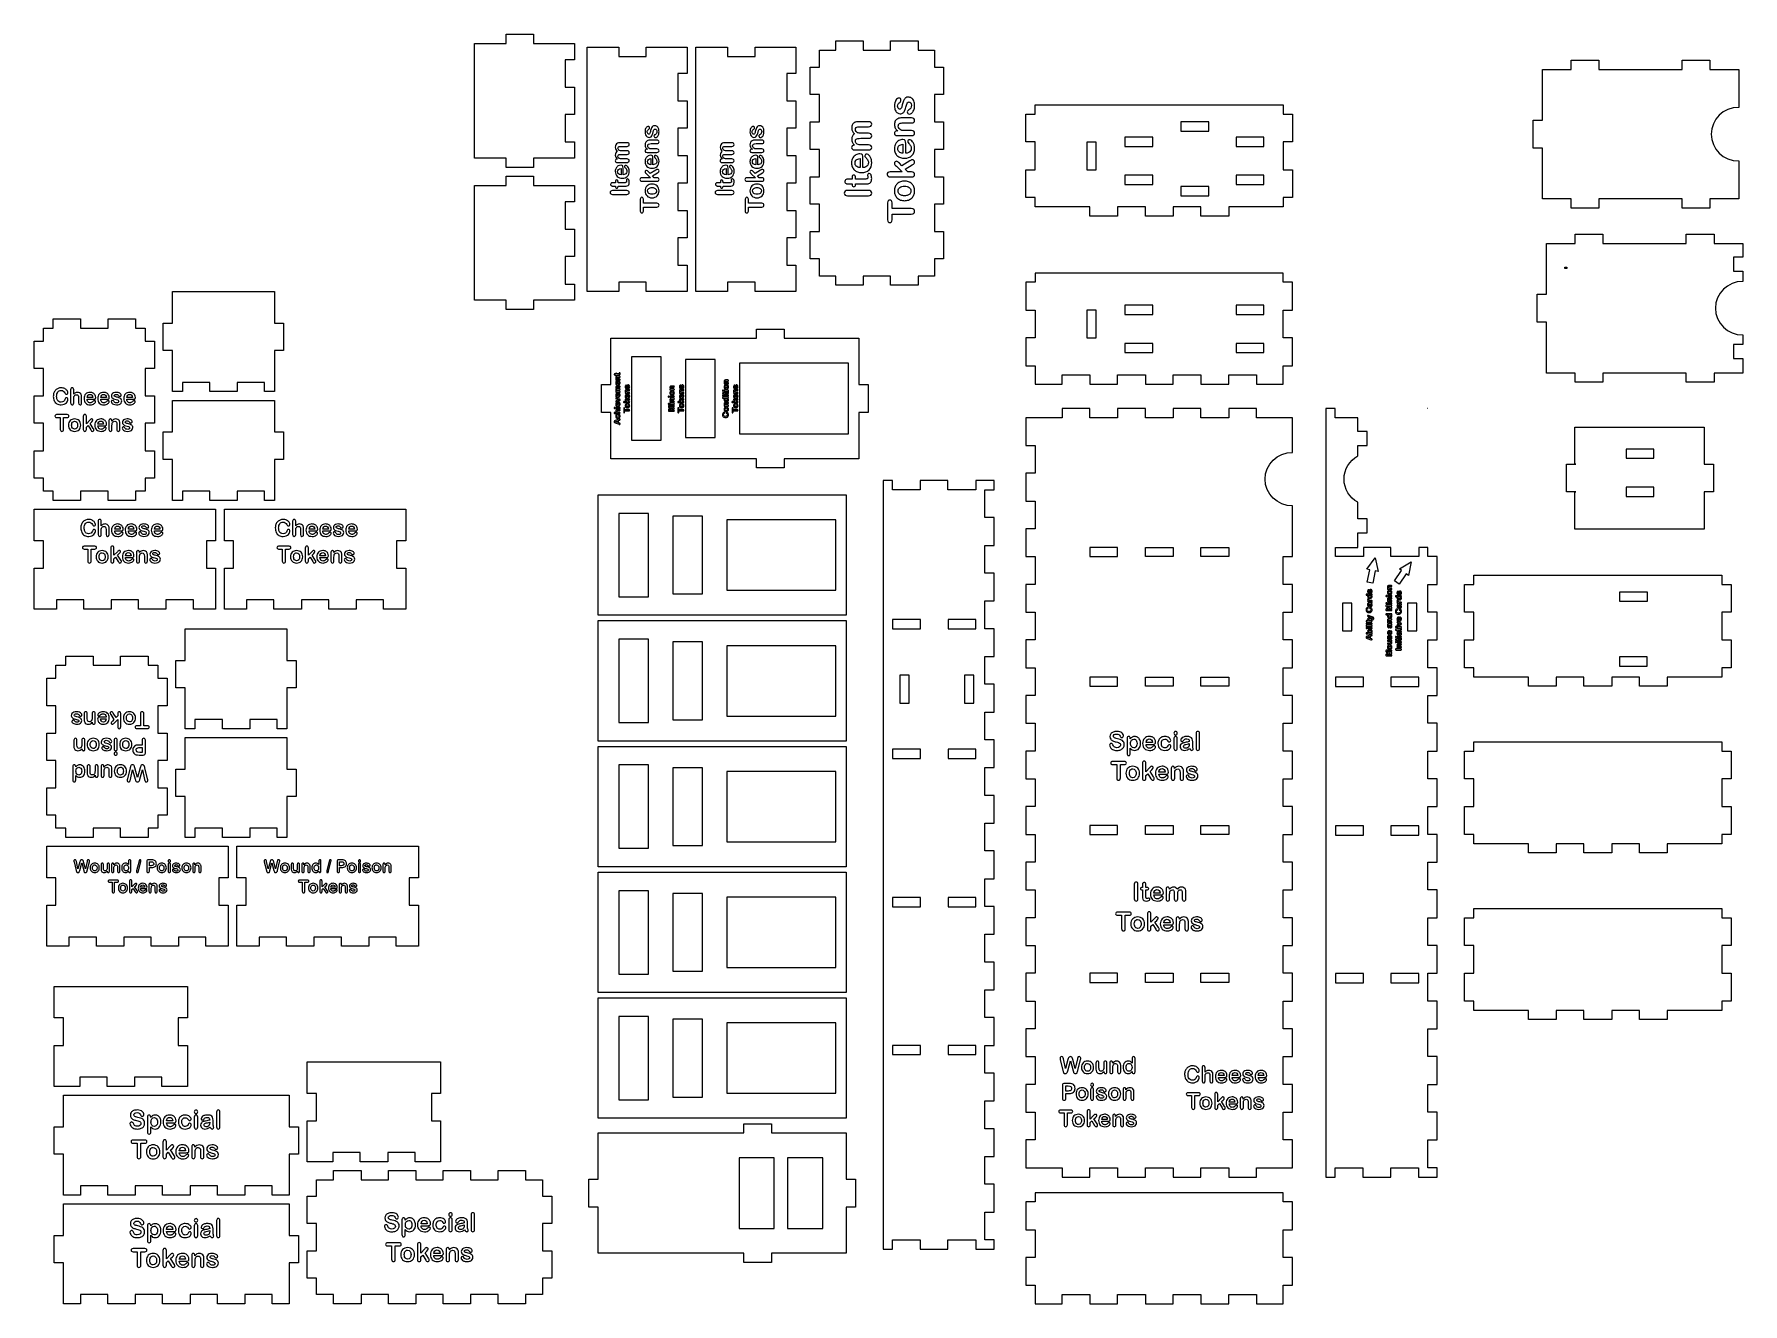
# Model space of a CAD drawing. Header units: inches. Extents: x -11.2 to 11.8, y -8.6 to 8.5.
import ezdxf

# ---------------------------------------------------------------- set-up
doc = ezdxf.new("R2010")
doc.units = ezdxf.units.IN
doc.header["$MEASUREMENT"] = 0
doc.header["$XCLIPFRAME"] = 0
for name, color, linetype in [('Card Outline', 7, 'Continuous'), ('Layer 1', 7, 'Continuous'), ('Tiny token holder', 7, 'Continuous')]:
    doc.layers.add(name, color=color, linetype=linetype)
picture_1 = doc.add_image_def('image1.jpg', size_in_pixel=(776, 446))

msp = doc.modelspace()

# ---------------------------------------------------------------- linework, layer by layer
at = {"layer": 'Card Outline', "color": 240, "lineweight": 9}
for points in [[(3.478, 6.982), (3.853, 6.982), (3.853, 7.107), (3.478, 7.107), (3.478, 6.982)], [(4.978, 6.982), (5.353, 6.982), (5.353, 7.107), (4.978, 7.107), (4.978, 6.982)], [(3.478, 6.467), (3.853, 6.467), (3.853, 6.592), (3.478, 6.592), (3.478, 6.467)], [(4.978, 6.467), (5.353, 6.467), (5.353, 6.592), (4.978, 6.592), (4.978, 6.467)], [(3.478, 4.713), (3.853, 4.713), (3.853, 4.838), (3.478, 4.838), (3.478, 4.713)], [(4.978, 4.713), (5.353, 4.713), (5.353, 4.838), (4.978, 4.838), (4.978, 4.713)], [(3.478, 4.198), (3.853, 4.198), (3.853, 4.323), (3.478, 4.323), (3.478, 4.198)], [(4.978, 4.198), (5.353, 4.198), (5.353, 4.323), (4.978, 4.323), (4.978, 4.198)]]:
    msp.add_lwpolyline(points, close=True, dxfattribs=at)
for points, knots in [([(9.113, 6.96), (9.113, 6.96), (9.113, 6.272), (9.113, 6.272), (9.113, 6.272), (9.113, 6.272), (9.5, 6.272), (9.5, 6.272), (9.5, 6.272), (9.5, 6.272), (9.5, 6.147), (9.5, 6.147), (9.5, 6.147), (9.5, 6.147), (9.875, 6.147), (9.875, 6.147), (9.875, 6.147), (9.875, 6.147), (9.875, 6.272), (9.875, 6.272), (9.875, 6.272), (9.875, 6.272), (11, 6.272), (11, 6.272), (11, 6.272), (11, 6.272), (11, 6.147), (11, 6.147), (11, 6.147), (11, 6.147), (11.375, 6.147), (11.375, 6.147), (11.375, 6.147), (11.375, 6.147), (11.375, 6.272), (11.375, 6.272), (11.375, 6.272), (11.375, 6.272), (11.763, 6.272), (11.763, 6.272), (11.763, 6.272), (11.763, 6.272), (11.763, 6.786), (11.763, 6.786), (11.763, 6.786), (11.558, 6.786), (11.392, 6.948), (11.392, 7.147), (11.392, 7.147), (11.392, 7.347), (11.558, 7.509), (11.763, 7.509), (11.763, 7.509), (11.763, 7.509), (11.763, 8.022), (11.763, 8.022), (11.763, 8.022), (11.763, 8.022), (11.375, 8.022), (11.375, 8.022), (11.375, 8.022), (11.375, 8.022), (11.375, 8.147), (11.375, 8.147), (11.375, 8.147), (11.375, 8.147), (11, 8.147), (11, 8.147), (11, 8.147), (11, 8.147), (11, 8.022), (11, 8.022), (11, 8.022), (11, 8.022), (9.875, 8.022), (9.875, 8.022), (9.875, 8.022), (9.875, 8.022), (9.875, 8.147), (9.875, 8.147), (9.875, 8.147), (9.875, 8.147), (9.5, 8.147), (9.5, 8.147), (9.5, 8.147), (9.5, 8.147), (9.5, 8.022), (9.5, 8.022), (9.5, 8.022), (9.5, 8.022), (9.113, 8.022), (9.113, 8.022), (9.113, 8.022), (9.113, 8.022), (9.113, 7.335), (9.113, 7.335), (9.113, 7.335), (9.113, 7.335), (8.988, 7.335), (8.988, 7.335), (8.988, 7.335), (8.988, 7.335), (8.988, 6.96), (8.988, 6.96), (8.988, 6.96), (8.988, 6.96), (9.113, 6.96), (9.113, 6.96)], [0, 0, 0, 0, 0.035714, 0.035714, 0.035714, 0.035714, 0.071429, 0.071429, 0.071429, 0.071429, 0.107143, 0.107143, 0.107143, 0.107143, 0.142857, 0.142857, 0.142857, 0.142857, 0.178571, 0.178571, 0.178571, 0.178571, 0.214286, 0.214286, 0.214286, 0.214286, 0.25, 0.25, 0.25, 0.25, 0.285714, 0.285714, 0.285714, 0.285714, 0.321429, 0.321429, 0.321429, 0.321429, 0.357143, 0.357143, 0.357143, 0.357143, 0.392857, 0.392857, 0.392857, 0.392857, 0.428571, 0.428571, 0.428571, 0.428571, 0.464286, 0.464286, 0.464286, 0.464286, 0.5, 0.5, 0.5, 0.5, 0.535714, 0.535714, 0.535714, 0.535714, 0.571429, 0.571429, 0.571429, 0.571429, 0.607143, 0.607143, 0.607143, 0.607143, 0.642857, 0.642857, 0.642857, 0.642857, 0.678571, 0.678571, 0.678571, 0.678571, 0.714286, 0.714286, 0.714286, 0.714286, 0.75, 0.75, 0.75, 0.75, 0.785714, 0.785714, 0.785714, 0.785714, 0.821429, 0.821429, 0.821429, 0.821429, 0.857143, 0.857143, 0.857143, 0.857143, 0.892857, 0.892857, 0.892857, 0.892857, 0.928571, 0.928571, 0.928571, 0.928571, 1, 1, 1, 1]), ([(5.615, 6.167), (5.615, 6.167), (5.615, 6.292), (5.615, 6.292), (5.615, 6.292), (5.615, 6.292), (5.74, 6.292), (5.74, 6.292), (5.74, 6.292), (5.74, 6.292), (5.74, 6.667), (5.74, 6.667), (5.74, 6.667), (5.74, 6.667), (5.615, 6.667), (5.615, 6.667), (5.615, 6.667), (5.615, 6.667), (5.615, 7.042), (5.615, 7.042), (5.615, 7.042), (5.615, 7.042), (5.74, 7.042), (5.74, 7.042), (5.74, 7.042), (5.74, 7.042), (5.74, 7.417), (5.74, 7.417), (5.74, 7.417), (5.74, 7.417), (5.615, 7.417), (5.615, 7.417), (5.615, 7.417), (5.615, 7.417), (5.615, 7.542), (5.615, 7.542), (5.615, 7.542), (5.615, 7.542), (2.265, 7.542), (2.265, 7.542), (2.265, 7.542), (2.265, 7.542), (2.265, 7.417), (2.265, 7.417), (2.265, 7.417), (2.265, 7.417), (2.14, 7.417), (2.14, 7.417), (2.14, 7.417), (2.14, 7.417), (2.14, 7.042), (2.14, 7.042), (2.14, 7.042), (2.14, 7.042), (2.265, 7.042), (2.265, 7.042), (2.265, 7.042), (2.265, 7.042), (2.265, 6.667), (2.265, 6.667), (2.265, 6.667), (2.265, 6.667), (2.14, 6.667), (2.14, 6.667), (2.14, 6.667), (2.14, 6.667), (2.14, 6.292), (2.14, 6.292), (2.14, 6.292), (2.14, 6.292), (2.265, 6.292), (2.265, 6.292), (2.265, 6.292), (2.265, 6.292), (2.265, 6.167), (2.265, 6.167), (2.265, 6.167), (2.265, 6.167), (2.628, 6.167), (2.628, 6.167), (2.628, 6.167), (2.628, 6.167), (3.003, 6.167), (3.003, 6.167), (3.003, 6.167), (3.003, 6.167), (3.003, 6.042), (3.003, 6.042), (3.003, 6.042), (3.003, 6.042), (3.378, 6.042), (3.378, 6.042), (3.378, 6.042), (3.378, 6.042), (3.378, 6.167), (3.378, 6.167), (3.378, 6.167), (3.378, 6.167), (3.753, 6.167), (3.753, 6.167), (3.753, 6.167), (3.753, 6.167), (3.753, 6.042), (3.753, 6.042), (3.753, 6.042), (3.753, 6.042), (4.128, 6.042), (4.128, 6.042), (4.128, 6.042), (4.128, 6.042), (4.128, 6.167), (4.128, 6.167), (4.128, 6.167), (4.128, 6.167), (4.503, 6.167), (4.503, 6.167), (4.503, 6.167), (4.503, 6.167), (4.503, 6.042), (4.503, 6.042), (4.503, 6.042), (4.503, 6.042), (4.878, 6.042), (4.878, 6.042), (4.878, 6.042), (4.878, 6.042), (4.878, 6.167), (4.878, 6.167), (4.878, 6.167), (4.878, 6.167), (5.253, 6.167), (5.253, 6.167), (5.253, 6.167), (5.253, 6.167), (5.615, 6.167), (5.615, 6.167)], [0, 0, 0, 0, 0.028571, 0.028571, 0.028571, 0.028571, 0.057143, 0.057143, 0.057143, 0.057143, 0.085714, 0.085714, 0.085714, 0.085714, 0.114286, 0.114286, 0.114286, 0.114286, 0.142857, 0.142857, 0.142857, 0.142857, 0.171429, 0.171429, 0.171429, 0.171429, 0.2, 0.2, 0.2, 0.2, 0.228571, 0.228571, 0.228571, 0.228571, 0.257143, 0.257143, 0.257143, 0.257143, 0.285714, 0.285714, 0.285714, 0.285714, 0.314286, 0.314286, 0.314286, 0.314286, 0.342857, 0.342857, 0.342857, 0.342857, 0.371429, 0.371429, 0.371429, 0.371429, 0.4, 0.4, 0.4, 0.4, 0.428571, 0.428571, 0.428571, 0.428571, 0.457143, 0.457143, 0.457143, 0.457143, 0.485714, 0.485714, 0.485714, 0.485714, 0.514286, 0.514286, 0.514286, 0.514286, 0.542857, 0.542857, 0.542857, 0.542857, 0.571429, 0.571429, 0.571429, 0.571429, 0.6, 0.6, 0.6, 0.6, 0.628571, 0.628571, 0.628571, 0.628571, 0.657143, 0.657143, 0.657143, 0.657143, 0.685714, 0.685714, 0.685714, 0.685714, 0.714286, 0.714286, 0.714286, 0.714286, 0.742857, 0.742857, 0.742857, 0.742857, 0.771429, 0.771429, 0.771429, 0.771429, 0.8, 0.8, 0.8, 0.8, 0.828571, 0.828571, 0.828571, 0.828571, 0.857143, 0.857143, 0.857143, 0.857143, 0.885714, 0.885714, 0.885714, 0.885714, 0.914286, 0.914286, 0.914286, 0.914286, 0.942857, 0.942857, 0.942857, 0.942857, 1, 1, 1, 1]), ([(3.09, 7.041), (3.09, 7.041), (3.09, 6.666), (3.09, 6.666), (3.09, 6.666), (3.09, 6.666), (2.965, 6.666), (2.965, 6.666), (2.965, 6.666), (2.965, 6.666), (2.965, 7.041), (2.965, 7.041), (2.965, 7.041), (2.965, 7.041), (3.09, 7.041), (3.09, 7.041)], [0, 0, 0, 0, 0.2, 0.2, 0.2, 0.2, 0.4, 0.4, 0.4, 0.4, 0.6, 0.6, 0.6, 0.6, 1, 1, 1, 1]), ([(3.09, 4.772), (3.09, 4.772), (3.09, 4.397), (3.09, 4.397), (3.09, 4.397), (3.09, 4.397), (2.965, 4.397), (2.965, 4.397), (2.965, 4.397), (2.965, 4.397), (2.965, 4.772), (2.965, 4.772), (2.965, 4.772), (2.965, 4.772), (3.09, 4.772), (3.09, 4.772)], [0, 0, 0, 0, 0.2, 0.2, 0.2, 0.2, 0.4, 0.4, 0.4, 0.4, 0.6, 0.6, 0.6, 0.6, 1, 1, 1, 1]), ([(9.551, 2.317), (9.551, 2.317), (9.551, 1.816), (9.551, 1.816), (9.551, 1.816), (9.551, 1.816), (11.299, 1.816), (11.299, 1.816), (11.299, 1.816), (11.299, 1.816), (11.299, 2.317), (11.299, 2.317), (11.299, 2.317), (11.299, 2.317), (11.424, 2.317), (11.424, 2.317), (11.424, 2.317), (11.424, 2.317), (11.424, 2.692), (11.424, 2.692), (11.424, 2.692), (11.424, 2.692), (11.299, 2.692), (11.299, 2.692), (11.299, 2.692), (11.299, 2.692), (11.299, 3.192), (11.299, 3.192), (11.299, 3.192), (11.299, 3.192), (9.551, 3.192), (9.551, 3.192), (9.551, 3.192), (9.551, 3.192), (9.551, 2.692), (9.551, 2.692), (9.551, 2.692), (9.551, 2.687), (9.568, 2.692), (9.563, 2.692), (9.563, 2.692), (9.563, 2.692), (9.438, 2.692), (9.438, 2.692), (9.438, 2.692), (9.438, 2.692), (9.438, 2.317), (9.438, 2.317), (9.438, 2.317), (9.438, 2.317), (9.563, 2.317), (9.563, 2.317), (9.563, 2.317), (9.568, 2.317), (9.551, 2.321), (9.551, 2.317)], [0, 0, 0, 0, 0.066667, 0.066667, 0.066667, 0.066667, 0.133333, 0.133333, 0.133333, 0.133333, 0.2, 0.2, 0.2, 0.2, 0.266667, 0.266667, 0.266667, 0.266667, 0.333333, 0.333333, 0.333333, 0.333333, 0.4, 0.4, 0.4, 0.4, 0.466667, 0.466667, 0.466667, 0.466667, 0.533333, 0.533333, 0.533333, 0.533333, 0.6, 0.6, 0.6, 0.6, 0.666667, 0.666667, 0.666667, 0.666667, 0.733333, 0.733333, 0.733333, 0.733333, 0.8, 0.8, 0.8, 0.8, 0.866667, 0.866667, 0.866667, 0.866667, 1, 1, 1, 1]), ([(10.244, 2.897), (10.244, 2.897), (10.619, 2.897), (10.619, 2.897), (10.619, 2.897), (10.619, 2.897), (10.619, 2.772), (10.619, 2.772), (10.619, 2.772), (10.619, 2.772), (10.244, 2.772), (10.244, 2.772), (10.244, 2.772), (10.244, 2.772), (10.244, 2.897), (10.244, 2.897)], [0, 0, 0, 0, 0.2, 0.2, 0.2, 0.2, 0.4, 0.4, 0.4, 0.4, 0.6, 0.6, 0.6, 0.6, 1, 1, 1, 1]), ([(10.244, 2.382), (10.244, 2.382), (10.619, 2.382), (10.619, 2.382), (10.619, 2.382), (10.619, 2.382), (10.619, 2.257), (10.619, 2.257), (10.619, 2.257), (10.619, 2.257), (10.244, 2.257), (10.244, 2.257), (10.244, 2.257), (10.244, 2.257), (10.244, 2.382), (10.244, 2.382)], [0, 0, 0, 0, 0.2, 0.2, 0.2, 0.2, 0.4, 0.4, 0.4, 0.4, 0.6, 0.6, 0.6, 0.6, 1, 1, 1, 1]), ([(0.715, 0.595), (0.715, 0.595), (0.715, 0.47), (0.715, 0.47), (0.715, 0.47), (0.715, 0.47), (0.34, 0.47), (0.34, 0.47), (0.34, 0.47), (0.34, 0.47), (0.34, 0.595), (0.34, 0.595), (0.34, 0.595), (0.34, 0.595), (0.715, 0.595), (0.715, 0.595)], [0, 0, 0, 0, 0.2, 0.2, 0.2, 0.2, 0.4, 0.4, 0.4, 0.4, 0.6, 0.6, 0.6, 0.6, 1, 1, 1, 1]), ([(1.464, 0.595), (1.464, 0.595), (1.464, 0.47), (1.464, 0.47), (1.464, 0.47), (1.464, 0.47), (1.089, 0.47), (1.089, 0.47), (1.089, 0.47), (1.089, 0.47), (1.089, 0.595), (1.089, 0.595), (1.089, 0.595), (1.089, 0.595), (1.464, 0.595), (1.464, 0.595)], [0, 0, 0, 0, 0.2, 0.2, 0.2, 0.2, 0.4, 0.4, 0.4, 0.4, 0.6, 0.6, 0.6, 0.6, 1, 1, 1, 1])]:
    msp.add_open_spline(points, degree=3, knots=knots, dxfattribs=at)
for points in [[(2.265, 5.147), (2.265, 5.147), (2.14, 5.147), (2.14, 5.147)], [(2.14, 5.147), (2.14, 5.147), (2.14, 4.772), (2.14, 4.772)], [(5.615, 5.272), (5.615, 5.272), (2.265, 5.272), (2.265, 5.272)], [(2.265, 5.272), (2.265, 5.272), (2.265, 5.147), (2.265, 5.147)], [(5.615, 5.147), (5.615, 5.147), (5.615, 5.272), (5.615, 5.272)], [(5.74, 5.147), (5.74, 5.147), (5.615, 5.147), (5.615, 5.147)], [(5.74, 4.772), (5.74, 4.772), (5.74, 5.147), (5.74, 5.147)], [(2.14, 4.772), (2.14, 4.772), (2.265, 4.772), (2.265, 4.772)], [(2.265, 4.772), (2.265, 4.772), (2.265, 4.397), (2.265, 4.397)], [(5.615, 4.397), (5.615, 4.397), (5.615, 4.772), (5.615, 4.772)], [(5.615, 4.772), (5.615, 4.772), (5.74, 4.772), (5.74, 4.772)], [(2.265, 4.397), (2.265, 4.397), (2.14, 4.397), (2.14, 4.397)], [(2.14, 4.397), (2.14, 4.397), (2.14, 4.022), (2.14, 4.022)], [(5.74, 4.397), (5.74, 4.397), (5.615, 4.397), (5.615, 4.397)], [(5.74, 4.022), (5.74, 4.022), (5.74, 4.397), (5.74, 4.397)], [(2.14, 4.022), (2.14, 4.022), (2.265, 4.022), (2.265, 4.022)], [(2.265, 4.022), (2.265, 4.022), (2.265, 3.897), (2.265, 3.897)], [(5.615, 4.022), (5.615, 4.022), (5.74, 4.022), (5.74, 4.022)], [(5.615, 3.897), (5.615, 3.897), (5.615, 4.022), (5.615, 4.022)], [(2.265, 3.897), (2.265, 3.897), (2.265, 3.772), (2.265, 3.772)], [(2.265, 3.772), (2.265, 3.772), (2.628, 3.772), (2.628, 3.772)], [(2.628, 3.772), (2.628, 3.772), (2.628, 3.897), (2.628, 3.897)], [(2.628, 3.897), (2.628, 3.897), (3.003, 3.897), (3.003, 3.897)], [(3.003, 3.897), (3.003, 3.897), (3.003, 3.772), (3.003, 3.772)], [(3.003, 3.772), (3.003, 3.772), (3.378, 3.772), (3.378, 3.772)], [(3.378, 3.772), (3.378, 3.772), (3.378, 3.897), (3.378, 3.897)], [(3.378, 3.897), (3.378, 3.897), (3.753, 3.897), (3.753, 3.897)], [(3.753, 3.897), (3.753, 3.897), (3.753, 3.772), (3.753, 3.772)], [(3.753, 3.772), (3.753, 3.772), (4.128, 3.772), (4.128, 3.772)], [(4.128, 3.772), (4.128, 3.772), (4.128, 3.897), (4.128, 3.897)], [(4.128, 3.897), (4.128, 3.897), (4.503, 3.897), (4.503, 3.897)], [(4.503, 3.897), (4.503, 3.897), (4.503, 3.772), (4.503, 3.772)], [(4.503, 3.772), (4.503, 3.772), (4.878, 3.772), (4.878, 3.772)], [(4.878, 3.772), (4.878, 3.772), (4.878, 3.897), (4.878, 3.897)], [(4.878, 3.897), (4.878, 3.897), (5.253, 3.897), (5.253, 3.897)], [(5.253, 3.897), (5.253, 3.897), (5.253, 3.772), (5.253, 3.772)], [(5.253, 3.772), (5.253, 3.772), (5.615, 3.772), (5.615, 3.772)], [(5.615, 3.772), (5.615, 3.772), (5.615, 3.897), (5.615, 3.897)]]:
    msp.add_open_spline(points, degree=3, dxfattribs=at)
at = {"layer": 'Layer 1', "color": 240, "lineweight": 9}
for points in [[(0.338, 2.471), (0.338, 2.471), (0.213, 2.471), (0.213, 2.471)], [(0.213, 2.471), (0.213, 2.471), (0.213, 2.346), (0.213, 2.346)], [(0.213, 2.346), (0.213, 2.346), (0.213, -7.779), (0.213, -7.779)], [(0.338, 2.346), (0.338, 2.346), (0.338, 2.471), (0.338, 2.471)], [(0.713, 2.346), (0.713, 2.346), (0.338, 2.346), (0.338, 2.346)], [(1.088, 2.471), (1.088, 2.471), (0.713, 2.471), (0.713, 2.471)], [(0.713, 2.471), (0.713, 2.471), (0.713, 2.346), (0.713, 2.346)], [(1.088, 2.346), (1.088, 2.346), (1.088, 2.471), (1.088, 2.471)], [(1.463, 2.346), (1.463, 2.346), (1.088, 2.346), (1.088, 2.346)], [(1.588, 2.471), (1.588, 2.471), (1.463, 2.471), (1.463, 2.471)], [(1.463, 2.471), (1.463, 2.471), (1.463, 2.346), (1.463, 2.346)], [(1.713, 2.471), (1.713, 2.471), (1.588, 2.471), (1.588, 2.471)], [(1.588, 1.971), (1.588, 1.971), (1.588, 2.346), (1.588, 2.346)], [(1.588, 2.346), (1.588, 2.346), (1.713, 2.346), (1.713, 2.346)], [(1.713, 2.346), (1.713, 2.346), (1.713, 2.471), (1.713, 2.471)], [(1.713, 1.971), (1.713, 1.971), (1.588, 1.971), (1.588, 1.971)], [(1.713, 1.596), (1.713, 1.596), (1.713, 1.971), (1.713, 1.971)], [(1.588, 1.221), (1.588, 1.221), (1.588, 1.596), (1.588, 1.596)], [(1.588, 1.596), (1.588, 1.596), (1.713, 1.596), (1.713, 1.596)], [(1.713, 1.221), (1.713, 1.221), (1.588, 1.221), (1.588, 1.221)], [(1.713, 0.846), (1.713, 0.846), (1.713, 1.221), (1.713, 1.221)], [(1.588, 0.471), (1.588, 0.471), (1.588, 0.846), (1.588, 0.846)], [(1.588, 0.846), (1.588, 0.846), (1.713, 0.846), (1.713, 0.846)], [(1.713, 0.471), (1.713, 0.471), (1.588, 0.471), (1.588, 0.471)], [(1.713, 0.096), (1.713, 0.096), (1.713, 0.471), (1.713, 0.471)], [(1.588, -0.279), (1.588, -0.279), (1.588, 0.096), (1.588, 0.096)], [(1.588, 0.096), (1.588, 0.096), (1.713, 0.096), (1.713, 0.096)], [(1.713, -0.279), (1.713, -0.279), (1.588, -0.279), (1.588, -0.279)], [(1.713, -0.654), (1.713, -0.654), (1.713, -0.279), (1.713, -0.279)], [(1.588, -1.029), (1.588, -1.029), (1.588, -0.654), (1.588, -0.654)], [(1.588, -0.654), (1.588, -0.654), (1.713, -0.654), (1.713, -0.654)], [(1.713, -1.029), (1.713, -1.029), (1.588, -1.029), (1.588, -1.029)], [(1.713, -1.404), (1.713, -1.404), (1.713, -1.029), (1.713, -1.029)], [(1.588, -1.779), (1.588, -1.779), (1.588, -1.404), (1.588, -1.404)], [(1.588, -1.404), (1.588, -1.404), (1.713, -1.404), (1.713, -1.404)], [(1.713, -1.779), (1.713, -1.779), (1.588, -1.779), (1.588, -1.779)], [(1.713, -2.154), (1.713, -2.154), (1.713, -1.779), (1.713, -1.779)], [(1.588, -2.529), (1.588, -2.529), (1.588, -2.154), (1.588, -2.154)], [(1.588, -2.154), (1.588, -2.154), (1.713, -2.154), (1.713, -2.154)], [(1.713, -2.529), (1.713, -2.529), (1.588, -2.529), (1.588, -2.529)], [(1.713, -2.904), (1.713, -2.904), (1.713, -2.529), (1.713, -2.529)], [(1.588, -3.279), (1.588, -3.279), (1.588, -2.904), (1.588, -2.904)], [(1.588, -2.904), (1.588, -2.904), (1.713, -2.904), (1.713, -2.904)], [(1.713, -3.279), (1.713, -3.279), (1.588, -3.279), (1.588, -3.279)], [(1.713, -3.654), (1.713, -3.654), (1.713, -3.279), (1.713, -3.279)], [(1.588, -4.029), (1.588, -4.029), (1.588, -3.654), (1.588, -3.654)], [(1.588, -3.654), (1.588, -3.654), (1.713, -3.654), (1.713, -3.654)], [(1.713, -4.029), (1.713, -4.029), (1.588, -4.029), (1.588, -4.029)], [(1.713, -4.404), (1.713, -4.404), (1.713, -4.029), (1.713, -4.029)], [(1.588, -4.779), (1.588, -4.779), (1.588, -4.404), (1.588, -4.404)], [(1.588, -4.404), (1.588, -4.404), (1.713, -4.404), (1.713, -4.404)], [(1.713, -4.779), (1.713, -4.779), (1.588, -4.779), (1.588, -4.779)], [(1.713, -5.154), (1.713, -5.154), (1.713, -4.779), (1.713, -4.779)], [(1.588, -5.529), (1.588, -5.529), (1.588, -5.154), (1.588, -5.154)], [(1.588, -5.154), (1.588, -5.154), (1.713, -5.154), (1.713, -5.154)], [(1.713, -5.529), (1.713, -5.529), (1.588, -5.529), (1.588, -5.529)], [(1.713, -5.904), (1.713, -5.904), (1.713, -5.529), (1.713, -5.529)], [(1.588, -6.279), (1.588, -6.279), (1.588, -5.904), (1.588, -5.904)], [(1.588, -5.904), (1.588, -5.904), (1.713, -5.904), (1.713, -5.904)], [(1.713, -6.279), (1.713, -6.279), (1.588, -6.279), (1.588, -6.279)], [(1.713, -6.654), (1.713, -6.654), (1.713, -6.279), (1.713, -6.279)], [(1.588, -7.029), (1.588, -7.029), (1.588, -6.654), (1.588, -6.654)], [(1.588, -6.654), (1.588, -6.654), (1.713, -6.654), (1.713, -6.654)], [(1.713, -7.029), (1.713, -7.029), (1.588, -7.029), (1.588, -7.029)], [(1.713, -7.404), (1.713, -7.404), (1.713, -7.029), (1.713, -7.029)], [(5.615, -7.143), (5.615, -7.143), (2.265, -7.143), (2.265, -7.143)], [(2.265, -7.143), (2.265, -7.143), (2.265, -7.268), (2.265, -7.268)], [(5.615, -7.268), (5.615, -7.268), (5.615, -7.143), (5.615, -7.143)], [(2.265, -7.268), (2.265, -7.268), (2.14, -7.268), (2.14, -7.268)], [(2.14, -7.268), (2.14, -7.268), (2.14, -7.643), (2.14, -7.643)], [(5.74, -7.268), (5.74, -7.268), (5.615, -7.268), (5.615, -7.268)], [(5.74, -7.643), (5.74, -7.643), (5.74, -7.268), (5.74, -7.268)], [(1.588, -7.404), (1.588, -7.404), (1.713, -7.404), (1.713, -7.404)], [(1.588, -7.779), (1.588, -7.779), (1.588, -7.404), (1.588, -7.404)], [(0.213, -7.779), (0.213, -7.779), (0.213, -7.904), (0.213, -7.904)], [(0.338, -7.904), (0.338, -7.904), (0.338, -7.779), (0.338, -7.779)], [(0.338, -7.779), (0.338, -7.779), (0.713, -7.779), (0.713, -7.779)], [(0.713, -7.779), (0.713, -7.779), (0.713, -7.904), (0.713, -7.904)], [(1.088, -7.904), (1.088, -7.904), (1.088, -7.779), (1.088, -7.779)], [(1.088, -7.779), (1.088, -7.779), (1.463, -7.779), (1.463, -7.779)], [(1.463, -7.779), (1.463, -7.779), (1.463, -7.904), (1.463, -7.904)], [(1.713, -7.779), (1.713, -7.779), (1.588, -7.779), (1.588, -7.779)], [(1.713, -7.904), (1.713, -7.904), (1.713, -7.779), (1.713, -7.779)], [(2.14, -7.643), (2.14, -7.643), (2.265, -7.643), (2.265, -7.643)], [(2.265, -7.643), (2.265, -7.643), (2.265, -8.018), (2.265, -8.018)], [(5.615, -8.018), (5.615, -8.018), (5.615, -7.643), (5.615, -7.643)], [(5.615, -7.643), (5.615, -7.643), (5.74, -7.643), (5.74, -7.643)], [(0.213, -7.904), (0.213, -7.904), (0.338, -7.904), (0.338, -7.904)], [(0.713, -7.904), (0.713, -7.904), (1.088, -7.904), (1.088, -7.904)], [(1.463, -7.904), (1.463, -7.904), (1.588, -7.904), (1.588, -7.904)], [(1.588, -7.904), (1.588, -7.904), (1.713, -7.904), (1.713, -7.904)], [(2.265, -8.018), (2.265, -8.018), (2.14, -8.018), (2.14, -8.018)], [(2.14, -8.018), (2.14, -8.018), (2.14, -8.393), (2.14, -8.393)], [(5.74, -8.018), (5.74, -8.018), (5.615, -8.018), (5.615, -8.018)], [(5.74, -8.393), (5.74, -8.393), (5.74, -8.018), (5.74, -8.018)], [(2.14, -8.393), (2.14, -8.393), (2.265, -8.393), (2.265, -8.393)], [(2.265, -8.393), (2.265, -8.393), (2.265, -8.518), (2.265, -8.518)], [(2.265, -8.518), (2.265, -8.518), (2.265, -8.643), (2.265, -8.643)], [(2.628, -8.643), (2.628, -8.643), (2.628, -8.518), (2.628, -8.518)], [(2.628, -8.518), (2.628, -8.518), (3.003, -8.518), (3.003, -8.518)], [(3.003, -8.518), (3.003, -8.518), (3.003, -8.643), (3.003, -8.643)], [(3.378, -8.643), (3.378, -8.643), (3.378, -8.518), (3.378, -8.518)], [(3.378, -8.518), (3.378, -8.518), (3.753, -8.518), (3.753, -8.518)], [(3.753, -8.518), (3.753, -8.518), (3.753, -8.643), (3.753, -8.643)], [(4.128, -8.643), (4.128, -8.643), (4.128, -8.518), (4.128, -8.518)], [(4.128, -8.518), (4.128, -8.518), (4.503, -8.518), (4.503, -8.518)], [(4.503, -8.518), (4.503, -8.518), (4.503, -8.643), (4.503, -8.643)], [(4.878, -8.643), (4.878, -8.643), (4.878, -8.518), (4.878, -8.518)], [(4.878, -8.518), (4.878, -8.518), (5.253, -8.518), (5.253, -8.518)], [(5.253, -8.518), (5.253, -8.518), (5.253, -8.643), (5.253, -8.643)], [(5.615, -8.393), (5.615, -8.393), (5.74, -8.393), (5.74, -8.393)], [(5.615, -8.518), (5.615, -8.518), (5.615, -8.393), (5.615, -8.393)], [(5.615, -8.643), (5.615, -8.643), (5.615, -8.518), (5.615, -8.518)], [(2.265, -8.643), (2.265, -8.643), (2.628, -8.643), (2.628, -8.643)], [(3.003, -8.643), (3.003, -8.643), (3.378, -8.643), (3.378, -8.643)], [(3.753, -8.643), (3.753, -8.643), (4.128, -8.643), (4.128, -8.643)], [(4.503, -8.643), (4.503, -8.643), (4.878, -8.643), (4.878, -8.643)], [(5.253, -8.643), (5.253, -8.643), (5.615, -8.643), (5.615, -8.643)]]:
    msp.add_open_spline(points, degree=3, dxfattribs=at)
at = {"layer": 'Tiny token holder', "color": 240, "lineweight": 9}
for points in [[(-3.356, 0.902), (-2.956, 0.902), (-2.956, 2.027), (-3.356, 2.027), (-3.356, 0.902)], [(-2.627, 0.94), (-2.227, 0.94), (-2.227, 1.99), (-2.627, 1.99), (-2.627, 0.94)], [(-1.897, 0.99), (-0.427, 0.99), (-0.427, 1.94), (-1.897, 1.94), (-1.897, 0.99)], [(-3.356, -0.795), (-2.956, -0.795), (-2.956, 0.33), (-3.356, 0.33), (-3.356, -0.795)], [(-2.627, -0.758), (-2.227, -0.758), (-2.227, 0.292), (-2.627, 0.292), (-2.627, -0.758)], [(-1.897, -0.708), (-0.427, -0.708), (-0.427, 0.242), (-1.897, 0.242), (-1.897, -0.708)], [(-3.356, -2.493), (-2.956, -2.493), (-2.956, -1.368), (-3.356, -1.368), (-3.356, -2.493)], [(-2.627, -2.456), (-2.227, -2.456), (-2.227, -1.406), (-2.627, -1.406), (-2.627, -2.456)], [(-1.897, -2.406), (-0.427, -2.406), (-0.427, -1.456), (-1.897, -1.456), (-1.897, -2.406)], [(-3.356, -4.191), (-2.956, -4.191), (-2.956, -3.066), (-3.356, -3.066), (-3.356, -4.191)], [(-2.627, -4.153), (-2.227, -4.153), (-2.227, -3.103), (-2.627, -3.103), (-2.627, -4.153)], [(-1.897, -4.103), (-0.427, -4.103), (-0.427, -3.153), (-1.897, -3.153), (-1.897, -4.103)], [(-3.356, -5.888), (-2.956, -5.888), (-2.956, -4.763), (-3.356, -4.763), (-3.356, -5.888)], [(-2.627, -5.851), (-2.227, -5.851), (-2.227, -4.801), (-2.627, -4.801), (-2.627, -5.851)], [(-1.897, -5.801), (-0.427, -5.801), (-0.427, -4.851), (-1.897, -4.851), (-1.897, -5.801)], [(-1.733, -7.624), (-1.258, -7.624), (-1.258, -6.674), (-1.733, -6.674), (-1.733, -7.624)], [(-1.077, -7.624), (-0.602, -7.624), (-0.602, -6.674), (-1.077, -6.674), (-1.077, -7.624)]]:
    msp.add_lwpolyline(points, close=True, dxfattribs=at)
for points, knots in [([(-4.079, 8.372), (-4.079, 8.372), (-4.507, 8.372), (-4.507, 8.372), (-4.507, 8.372), (-4.507, 8.372), (-4.507, 8.497), (-4.507, 8.497), (-4.507, 8.497), (-4.507, 8.497), (-4.877, 8.497), (-4.877, 8.497), (-4.877, 8.497), (-4.877, 8.497), (-4.877, 8.372), (-4.877, 8.372), (-4.877, 8.372), (-4.877, 8.372), (-5.304, 8.372), (-5.304, 8.372), (-5.304, 8.372), (-5.304, 8.372), (-5.304, 6.822), (-5.304, 6.822), (-5.304, 6.822), (-5.304, 6.822), (-4.877, 6.822), (-4.877, 6.822), (-4.877, 6.822), (-4.877, 6.822), (-4.877, 6.697), (-4.877, 6.697), (-4.877, 6.697), (-4.877, 6.697), (-4.507, 6.697), (-4.507, 6.697), (-4.507, 6.697), (-4.507, 6.697), (-4.507, 6.822), (-4.507, 6.822), (-4.507, 6.822), (-4.507, 6.822), (-4.079, 6.822), (-4.079, 6.822), (-4.079, 6.822), (-4.079, 6.822), (-3.954, 6.822), (-3.954, 6.822), (-3.954, 6.822), (-3.954, 6.822), (-3.954, 7.042), (-3.954, 7.042), (-3.954, 7.042), (-3.954, 7.042), (-4.079, 7.042), (-4.079, 7.042), (-4.079, 7.042), (-4.079, 7.042), (-4.079, 7.412), (-4.079, 7.412), (-4.079, 7.412), (-4.079, 7.412), (-3.954, 7.412), (-3.954, 7.412), (-3.954, 7.412), (-3.954, 7.412), (-3.954, 7.782), (-3.954, 7.782), (-3.954, 7.782), (-3.954, 7.782), (-4.079, 7.782), (-4.079, 7.782), (-4.079, 7.782), (-4.079, 7.782), (-4.079, 8.152), (-4.079, 8.152), (-4.079, 8.152), (-4.079, 8.152), (-3.954, 8.152), (-3.954, 8.152), (-3.954, 8.152), (-3.954, 8.152), (-3.954, 8.372), (-3.954, 8.372), (-3.954, 8.372), (-3.954, 8.372), (-4.079, 8.372), (-4.079, 8.372)], [0, 0, 0, 0, 0.043478, 0.043478, 0.043478, 0.043478, 0.086957, 0.086957, 0.086957, 0.086957, 0.130435, 0.130435, 0.130435, 0.130435, 0.173913, 0.173913, 0.173913, 0.173913, 0.217391, 0.217391, 0.217391, 0.217391, 0.26087, 0.26087, 0.26087, 0.26087, 0.304348, 0.304348, 0.304348, 0.304348, 0.347826, 0.347826, 0.347826, 0.347826, 0.391304, 0.391304, 0.391304, 0.391304, 0.434783, 0.434783, 0.434783, 0.434783, 0.478261, 0.478261, 0.478261, 0.478261, 0.521739, 0.521739, 0.521739, 0.521739, 0.565217, 0.565217, 0.565217, 0.565217, 0.608696, 0.608696, 0.608696, 0.608696, 0.652174, 0.652174, 0.652174, 0.652174, 0.695652, 0.695652, 0.695652, 0.695652, 0.73913, 0.73913, 0.73913, 0.73913, 0.782609, 0.782609, 0.782609, 0.782609, 0.826087, 0.826087, 0.826087, 0.826087, 0.869565, 0.869565, 0.869565, 0.869565, 0.913043, 0.913043, 0.913043, 0.913043, 1, 1, 1, 1]), ([(-2.557, 5.377), (-2.557, 5.377), (-2.557, 5.747), (-2.557, 5.747), (-2.557, 5.747), (-2.557, 5.747), (-2.432, 5.747), (-2.432, 5.747), (-2.432, 5.747), (-2.432, 5.747), (-2.432, 6.117), (-2.432, 6.117), (-2.432, 6.117), (-2.432, 6.117), (-2.557, 6.117), (-2.557, 6.117), (-2.557, 6.117), (-2.557, 6.117), (-2.557, 6.487), (-2.557, 6.487), (-2.557, 6.487), (-2.557, 6.487), (-2.432, 6.487), (-2.432, 6.487), (-2.432, 6.487), (-2.432, 6.487), (-2.432, 6.857), (-2.432, 6.857), (-2.432, 6.857), (-2.432, 6.857), (-2.557, 6.857), (-2.557, 6.857), (-2.557, 6.857), (-2.557, 6.857), (-2.557, 7.227), (-2.557, 7.227), (-2.557, 7.227), (-2.557, 7.227), (-2.432, 7.227), (-2.432, 7.227), (-2.432, 7.227), (-2.432, 7.227), (-2.432, 7.597), (-2.432, 7.597), (-2.432, 7.597), (-2.432, 7.597), (-2.557, 7.597), (-2.557, 7.597), (-2.557, 7.597), (-2.557, 7.597), (-2.557, 7.967), (-2.557, 7.967), (-2.557, 7.967), (-2.557, 7.967), (-2.432, 7.967), (-2.432, 7.967), (-2.432, 7.967), (-2.432, 7.967), (-2.432, 8.197), (-2.432, 8.197), (-2.432, 8.197), (-2.432, 8.197), (-2.432, 8.322), (-2.432, 8.322), (-2.432, 8.322), (-2.432, 8.322), (-2.557, 8.322), (-2.557, 8.322), (-2.557, 8.322), (-2.557, 8.322), (-2.985, 8.322), (-2.985, 8.322), (-2.985, 8.322), (-2.985, 8.322), (-2.985, 8.197), (-2.985, 8.197), (-2.985, 8.197), (-2.985, 8.197), (-3.355, 8.197), (-3.355, 8.197), (-3.355, 8.197), (-3.355, 8.197), (-3.355, 8.322), (-3.355, 8.322), (-3.355, 8.322), (-3.355, 8.322), (-3.782, 8.322), (-3.782, 8.322), (-3.782, 8.322), (-3.782, 8.322), (-3.782, 8.197), (-3.782, 8.197), (-3.782, 8.197), (-3.782, 8.197), (-3.782, 5.147), (-3.782, 5.147), (-3.782, 5.147), (-3.782, 5.147), (-3.782, 5.022), (-3.782, 5.022), (-3.782, 5.022), (-3.782, 5.022), (-3.355, 5.022), (-3.355, 5.022), (-3.355, 5.022), (-3.355, 5.022), (-3.355, 5.147), (-3.355, 5.147), (-3.355, 5.147), (-3.355, 5.147), (-2.985, 5.147), (-2.985, 5.147), (-2.985, 5.147), (-2.985, 5.147), (-2.985, 5.022), (-2.985, 5.022), (-2.985, 5.022), (-2.985, 5.022), (-2.557, 5.022), (-2.557, 5.022), (-2.557, 5.022), (-2.557, 5.022), (-2.432, 5.022), (-2.432, 5.022), (-2.432, 5.022), (-2.432, 5.022), (-2.432, 5.147), (-2.432, 5.147), (-2.432, 5.147), (-2.432, 5.147), (-2.432, 5.377), (-2.432, 5.377), (-2.432, 5.377), (-2.432, 5.377), (-2.557, 5.377), (-2.557, 5.377)], [0, 0, 0, 0, 0.028571, 0.028571, 0.028571, 0.028571, 0.057143, 0.057143, 0.057143, 0.057143, 0.085714, 0.085714, 0.085714, 0.085714, 0.114286, 0.114286, 0.114286, 0.114286, 0.142857, 0.142857, 0.142857, 0.142857, 0.171429, 0.171429, 0.171429, 0.171429, 0.2, 0.2, 0.2, 0.2, 0.228571, 0.228571, 0.228571, 0.228571, 0.257143, 0.257143, 0.257143, 0.257143, 0.285714, 0.285714, 0.285714, 0.285714, 0.314286, 0.314286, 0.314286, 0.314286, 0.342857, 0.342857, 0.342857, 0.342857, 0.371429, 0.371429, 0.371429, 0.371429, 0.4, 0.4, 0.4, 0.4, 0.428571, 0.428571, 0.428571, 0.428571, 0.457143, 0.457143, 0.457143, 0.457143, 0.485714, 0.485714, 0.485714, 0.485714, 0.514286, 0.514286, 0.514286, 0.514286, 0.542857, 0.542857, 0.542857, 0.542857, 0.571429, 0.571429, 0.571429, 0.571429, 0.6, 0.6, 0.6, 0.6, 0.628571, 0.628571, 0.628571, 0.628571, 0.657143, 0.657143, 0.657143, 0.657143, 0.685714, 0.685714, 0.685714, 0.685714, 0.714286, 0.714286, 0.714286, 0.714286, 0.742857, 0.742857, 0.742857, 0.742857, 0.771429, 0.771429, 0.771429, 0.771429, 0.8, 0.8, 0.8, 0.8, 0.828571, 0.828571, 0.828571, 0.828571, 0.857143, 0.857143, 0.857143, 0.857143, 0.885714, 0.885714, 0.885714, 0.885714, 0.914286, 0.914286, 0.914286, 0.914286, 0.942857, 0.942857, 0.942857, 0.942857, 1, 1, 1, 1]), ([(-1.089, 5.377), (-1.089, 5.377), (-1.089, 5.747), (-1.089, 5.747), (-1.089, 5.747), (-1.089, 5.747), (-0.964, 5.747), (-0.964, 5.747), (-0.964, 5.747), (-0.964, 5.747), (-0.964, 6.117), (-0.964, 6.117), (-0.964, 6.117), (-0.964, 6.117), (-1.089, 6.117), (-1.089, 6.117), (-1.089, 6.117), (-1.089, 6.117), (-1.089, 6.487), (-1.089, 6.487), (-1.089, 6.487), (-1.089, 6.487), (-0.964, 6.487), (-0.964, 6.487), (-0.964, 6.487), (-0.964, 6.487), (-0.964, 6.857), (-0.964, 6.857), (-0.964, 6.857), (-0.964, 6.857), (-1.089, 6.857), (-1.089, 6.857), (-1.089, 6.857), (-1.089, 6.857), (-1.089, 7.227), (-1.089, 7.227), (-1.089, 7.227), (-1.089, 7.227), (-0.964, 7.227), (-0.964, 7.227), (-0.964, 7.227), (-0.964, 7.227), (-0.964, 7.597), (-0.964, 7.597), (-0.964, 7.597), (-0.964, 7.597), (-1.089, 7.597), (-1.089, 7.597), (-1.089, 7.597), (-1.089, 7.597), (-1.089, 7.967), (-1.089, 7.967), (-1.089, 7.967), (-1.089, 7.967), (-0.964, 7.967), (-0.964, 7.967), (-0.964, 7.967), (-0.964, 7.967), (-0.964, 8.197), (-0.964, 8.197), (-0.964, 8.197), (-0.964, 8.197), (-0.964, 8.322), (-0.964, 8.322), (-0.964, 8.322), (-0.964, 8.322), (-1.089, 8.322), (-1.089, 8.322), (-1.089, 8.322), (-1.089, 8.322), (-1.517, 8.322), (-1.517, 8.322), (-1.517, 8.322), (-1.517, 8.322), (-1.517, 8.197), (-1.517, 8.197), (-1.517, 8.197), (-1.517, 8.197), (-1.887, 8.197), (-1.887, 8.197), (-1.887, 8.197), (-1.887, 8.197), (-1.887, 8.322), (-1.887, 8.322), (-1.887, 8.322), (-1.887, 8.322), (-2.314, 8.322), (-2.314, 8.322), (-2.314, 8.322), (-2.314, 8.322), (-2.314, 8.197), (-2.314, 8.197), (-2.314, 8.197), (-2.314, 8.197), (-2.314, 5.147), (-2.314, 5.147), (-2.314, 5.147), (-2.314, 5.147), (-2.314, 5.022), (-2.314, 5.022), (-2.314, 5.022), (-2.314, 5.022), (-1.887, 5.022), (-1.887, 5.022), (-1.887, 5.022), (-1.887, 5.022), (-1.887, 5.147), (-1.887, 5.147), (-1.887, 5.147), (-1.887, 5.147), (-1.517, 5.147), (-1.517, 5.147), (-1.517, 5.147), (-1.517, 5.147), (-1.517, 5.022), (-1.517, 5.022), (-1.517, 5.022), (-1.517, 5.022), (-1.089, 5.022), (-1.089, 5.022), (-1.089, 5.022), (-1.089, 5.022), (-0.964, 5.022), (-0.964, 5.022), (-0.964, 5.022), (-0.964, 5.022), (-0.964, 5.147), (-0.964, 5.147), (-0.964, 5.147), (-0.964, 5.147), (-0.964, 5.377), (-0.964, 5.377), (-0.964, 5.377), (-0.964, 5.377), (-1.089, 5.377), (-1.089, 5.377)], [0, 0, 0, 0, 0.028571, 0.028571, 0.028571, 0.028571, 0.057143, 0.057143, 0.057143, 0.057143, 0.085714, 0.085714, 0.085714, 0.085714, 0.114286, 0.114286, 0.114286, 0.114286, 0.142857, 0.142857, 0.142857, 0.142857, 0.171429, 0.171429, 0.171429, 0.171429, 0.2, 0.2, 0.2, 0.2, 0.228571, 0.228571, 0.228571, 0.228571, 0.257143, 0.257143, 0.257143, 0.257143, 0.285714, 0.285714, 0.285714, 0.285714, 0.314286, 0.314286, 0.314286, 0.314286, 0.342857, 0.342857, 0.342857, 0.342857, 0.371429, 0.371429, 0.371429, 0.371429, 0.4, 0.4, 0.4, 0.4, 0.428571, 0.428571, 0.428571, 0.428571, 0.457143, 0.457143, 0.457143, 0.457143, 0.485714, 0.485714, 0.485714, 0.485714, 0.514286, 0.514286, 0.514286, 0.514286, 0.542857, 0.542857, 0.542857, 0.542857, 0.571429, 0.571429, 0.571429, 0.571429, 0.6, 0.6, 0.6, 0.6, 0.628571, 0.628571, 0.628571, 0.628571, 0.657143, 0.657143, 0.657143, 0.657143, 0.685714, 0.685714, 0.685714, 0.685714, 0.714286, 0.714286, 0.714286, 0.714286, 0.742857, 0.742857, 0.742857, 0.742857, 0.771429, 0.771429, 0.771429, 0.771429, 0.8, 0.8, 0.8, 0.8, 0.828571, 0.828571, 0.828571, 0.828571, 0.857143, 0.857143, 0.857143, 0.857143, 0.885714, 0.885714, 0.885714, 0.885714, 0.914286, 0.914286, 0.914286, 0.914286, 0.942857, 0.942857, 0.942857, 0.942857, 1, 1, 1, 1]), ([(-0.426, 5.232), (-0.426, 5.232), (-0.426, 5.107), (-0.426, 5.107), (-0.426, 5.107), (-0.426, 5.107), (-0.056, 5.107), (-0.056, 5.107), (-0.056, 5.107), (-0.056, 5.107), (-0.056, 5.232), (-0.056, 5.232), (-0.056, 5.232), (-0.056, 5.232), (0.314, 5.232), (0.314, 5.232), (0.314, 5.232), (0.314, 5.232), (0.314, 5.107), (0.314, 5.107), (0.314, 5.107), (0.314, 5.107), (0.684, 5.107), (0.684, 5.107), (0.684, 5.107), (0.684, 5.107), (0.684, 5.232), (0.684, 5.232), (0.684, 5.232), (0.684, 5.232), (0.904, 5.232), (0.904, 5.232), (0.904, 5.232), (0.904, 5.232), (0.904, 5.462), (0.904, 5.462), (0.904, 5.462), (0.904, 5.462), (1.029, 5.462), (1.029, 5.462), (1.029, 5.462), (1.029, 5.462), (1.029, 5.832), (1.029, 5.832), (1.029, 5.832), (1.029, 5.832), (0.904, 5.832), (0.904, 5.832), (0.904, 5.832), (0.904, 5.832), (0.904, 6.202), (0.904, 6.202), (0.904, 6.202), (0.904, 6.202), (1.029, 6.202), (1.029, 6.202), (1.029, 6.202), (1.029, 6.202), (1.029, 6.572), (1.029, 6.572), (1.029, 6.572), (1.029, 6.572), (0.904, 6.572), (0.904, 6.572), (0.904, 6.572), (0.904, 6.572), (0.904, 6.942), (0.904, 6.942), (0.904, 6.942), (0.904, 6.942), (1.029, 6.942), (1.029, 6.942), (1.029, 6.942), (1.029, 6.942), (1.029, 7.312), (1.029, 7.312), (1.029, 7.312), (1.029, 7.312), (0.904, 7.312), (0.904, 7.312), (0.904, 7.312), (0.904, 7.312), (0.904, 7.682), (0.904, 7.682), (0.904, 7.682), (0.904, 7.682), (1.029, 7.682), (1.029, 7.682), (1.029, 7.682), (1.029, 7.682), (1.029, 8.052), (1.029, 8.052), (1.029, 8.052), (1.029, 8.052), (0.904, 8.052), (0.904, 8.052), (0.904, 8.052), (0.904, 8.052), (0.904, 8.282), (0.904, 8.282), (0.904, 8.282), (0.904, 8.282), (0.684, 8.282), (0.684, 8.282), (0.684, 8.282), (0.684, 8.282), (0.684, 8.407), (0.684, 8.407), (0.684, 8.407), (0.684, 8.407), (0.314, 8.407), (0.314, 8.407), (0.314, 8.407), (0.314, 8.407), (0.314, 8.282), (0.314, 8.282), (0.314, 8.282), (0.314, 8.282), (-0.056, 8.282), (-0.056, 8.282), (-0.056, 8.282), (-0.056, 8.282), (-0.056, 8.407), (-0.056, 8.407), (-0.056, 8.407), (-0.056, 8.407), (-0.426, 8.407), (-0.426, 8.407), (-0.426, 8.407), (-0.426, 8.407), (-0.426, 8.282), (-0.426, 8.282), (-0.426, 8.282), (-0.426, 8.282), (-0.646, 8.282), (-0.646, 8.282), (-0.646, 8.282), (-0.646, 8.282), (-0.646, 8.052), (-0.646, 8.052), (-0.646, 8.052), (-0.646, 8.052), (-0.771, 8.052), (-0.771, 8.052), (-0.771, 8.052), (-0.771, 8.052), (-0.771, 7.682), (-0.771, 7.682), (-0.771, 7.682), (-0.771, 7.682), (-0.646, 7.682), (-0.646, 7.682), (-0.646, 7.682), (-0.646, 7.682), (-0.646, 7.312), (-0.646, 7.312), (-0.646, 7.312), (-0.646, 7.312), (-0.771, 7.312), (-0.771, 7.312), (-0.771, 7.312), (-0.771, 7.312), (-0.771, 6.942), (-0.771, 6.942), (-0.771, 6.942), (-0.771, 6.942), (-0.646, 6.942), (-0.646, 6.942), (-0.646, 6.942), (-0.646, 6.942), (-0.646, 6.572), (-0.646, 6.572), (-0.646, 6.572), (-0.646, 6.572), (-0.771, 6.572), (-0.771, 6.572), (-0.771, 6.572), (-0.771, 6.572), (-0.771, 6.202), (-0.771, 6.202), (-0.771, 6.202), (-0.771, 6.202), (-0.646, 6.202), (-0.646, 6.202), (-0.646, 6.202), (-0.646, 6.202), (-0.646, 5.832), (-0.646, 5.832), (-0.646, 5.832), (-0.646, 5.832), (-0.771, 5.832), (-0.771, 5.832), (-0.771, 5.832), (-0.771, 5.832), (-0.771, 5.462), (-0.771, 5.462), (-0.771, 5.462), (-0.771, 5.462), (-0.646, 5.462), (-0.646, 5.462), (-0.646, 5.462), (-0.646, 5.462), (-0.646, 5.232), (-0.646, 5.232), (-0.646, 5.232), (-0.646, 5.232), (-0.426, 5.232), (-0.426, 5.232)], [0, 0, 0, 0, 0.018868, 0.018868, 0.018868, 0.018868, 0.037736, 0.037736, 0.037736, 0.037736, 0.056604, 0.056604, 0.056604, 0.056604, 0.075472, 0.075472, 0.075472, 0.075472, 0.09434, 0.09434, 0.09434, 0.09434, 0.113208, 0.113208, 0.113208, 0.113208, 0.132075, 0.132075, 0.132075, 0.132075, 0.150943, 0.150943, 0.150943, 0.150943, 0.169811, 0.169811, 0.169811, 0.169811, 0.188679, 0.188679, 0.188679, 0.188679, 0.207547, 0.207547, 0.207547, 0.207547, 0.226415, 0.226415, 0.226415, 0.226415, 0.245283, 0.245283, 0.245283, 0.245283, 0.264151, 0.264151, 0.264151, 0.264151, 0.283019, 0.283019, 0.283019, 0.283019, 0.301887, 0.301887, 0.301887, 0.301887, 0.320755, 0.320755, 0.320755, 0.320755, 0.339623, 0.339623, 0.339623, 0.339623, 0.358491, 0.358491, 0.358491, 0.358491, 0.377358, 0.377358, 0.377358, 0.377358, 0.396226, 0.396226, 0.396226, 0.396226, 0.415094, 0.415094, 0.415094, 0.415094, 0.433962, 0.433962, 0.433962, 0.433962, 0.45283, 0.45283, 0.45283, 0.45283, 0.471698, 0.471698, 0.471698, 0.471698, 0.490566, 0.490566, 0.490566, 0.490566, 0.509434, 0.509434, 0.509434, 0.509434, 0.528302, 0.528302, 0.528302, 0.528302, 0.54717, 0.54717, 0.54717, 0.54717, 0.566038, 0.566038, 0.566038, 0.566038, 0.584906, 0.584906, 0.584906, 0.584906, 0.603774, 0.603774, 0.603774, 0.603774, 0.622642, 0.622642, 0.622642, 0.622642, 0.641509, 0.641509, 0.641509, 0.641509, 0.660377, 0.660377, 0.660377, 0.660377, 0.679245, 0.679245, 0.679245, 0.679245, 0.698113, 0.698113, 0.698113, 0.698113, 0.716981, 0.716981, 0.716981, 0.716981, 0.735849, 0.735849, 0.735849, 0.735849, 0.754717, 0.754717, 0.754717, 0.754717, 0.773585, 0.773585, 0.773585, 0.773585, 0.792453, 0.792453, 0.792453, 0.792453, 0.811321, 0.811321, 0.811321, 0.811321, 0.830189, 0.830189, 0.830189, 0.830189, 0.849057, 0.849057, 0.849057, 0.849057, 0.867925, 0.867925, 0.867925, 0.867925, 0.886792, 0.886792, 0.886792, 0.886792, 0.90566, 0.90566, 0.90566, 0.90566, 0.924528, 0.924528, 0.924528, 0.924528, 0.943396, 0.943396, 0.943396, 0.943396, 0.962264, 0.962264, 0.962264, 0.962264, 1, 1, 1, 1]), ([(4.609, 7.313), (4.609, 7.313), (4.609, 7.188), (4.609, 7.188), (4.609, 7.188), (4.609, 7.188), (4.234, 7.188), (4.234, 7.188), (4.234, 7.188), (4.234, 7.188), (4.234, 7.313), (4.234, 7.313), (4.234, 7.313), (4.234, 7.313), (4.609, 7.313), (4.609, 7.313)], [0, 0, 0, 0, 0.2, 0.2, 0.2, 0.2, 0.4, 0.4, 0.4, 0.4, 0.6, 0.6, 0.6, 0.6, 1, 1, 1, 1]), ([(-4.079, 6.454), (-4.079, 6.454), (-4.507, 6.454), (-4.507, 6.454), (-4.507, 6.454), (-4.507, 6.454), (-4.507, 6.579), (-4.507, 6.579), (-4.507, 6.579), (-4.507, 6.579), (-4.877, 6.579), (-4.877, 6.579), (-4.877, 6.579), (-4.877, 6.579), (-4.877, 6.454), (-4.877, 6.454), (-4.877, 6.454), (-4.877, 6.454), (-5.304, 6.454), (-5.304, 6.454), (-5.304, 6.454), (-5.304, 6.454), (-5.304, 4.904), (-5.304, 4.904), (-5.304, 4.904), (-5.304, 4.904), (-4.877, 4.904), (-4.877, 4.904), (-4.877, 4.904), (-4.877, 4.904), (-4.877, 4.779), (-4.877, 4.779), (-4.877, 4.779), (-4.877, 4.779), (-4.507, 4.779), (-4.507, 4.779), (-4.507, 4.779), (-4.507, 4.779), (-4.507, 4.904), (-4.507, 4.904), (-4.507, 4.904), (-4.507, 4.904), (-4.079, 4.904), (-4.079, 4.904), (-4.079, 4.904), (-4.079, 4.904), (-3.954, 4.904), (-3.954, 4.904), (-3.954, 4.904), (-3.954, 4.904), (-3.954, 5.124), (-3.954, 5.124), (-3.954, 5.124), (-3.954, 5.124), (-4.079, 5.124), (-4.079, 5.124), (-4.079, 5.124), (-4.079, 5.124), (-4.079, 5.494), (-4.079, 5.494), (-4.079, 5.494), (-4.079, 5.494), (-3.954, 5.494), (-3.954, 5.494), (-3.954, 5.494), (-3.954, 5.494), (-3.954, 5.864), (-3.954, 5.864), (-3.954, 5.864), (-3.954, 5.864), (-4.079, 5.864), (-4.079, 5.864), (-4.079, 5.864), (-4.079, 5.864), (-4.079, 6.234), (-4.079, 6.234), (-4.079, 6.234), (-4.079, 6.234), (-3.954, 6.234), (-3.954, 6.234), (-3.954, 6.234), (-3.954, 6.234), (-3.954, 6.454), (-3.954, 6.454), (-3.954, 6.454), (-3.954, 6.454), (-4.079, 6.454), (-4.079, 6.454)], [0, 0, 0, 0, 0.043478, 0.043478, 0.043478, 0.043478, 0.086957, 0.086957, 0.086957, 0.086957, 0.130435, 0.130435, 0.130435, 0.130435, 0.173913, 0.173913, 0.173913, 0.173913, 0.217391, 0.217391, 0.217391, 0.217391, 0.26087, 0.26087, 0.26087, 0.26087, 0.304348, 0.304348, 0.304348, 0.304348, 0.347826, 0.347826, 0.347826, 0.347826, 0.391304, 0.391304, 0.391304, 0.391304, 0.434783, 0.434783, 0.434783, 0.434783, 0.478261, 0.478261, 0.478261, 0.478261, 0.521739, 0.521739, 0.521739, 0.521739, 0.565217, 0.565217, 0.565217, 0.565217, 0.608696, 0.608696, 0.608696, 0.608696, 0.652174, 0.652174, 0.652174, 0.652174, 0.695652, 0.695652, 0.695652, 0.695652, 0.73913, 0.73913, 0.73913, 0.73913, 0.782609, 0.782609, 0.782609, 0.782609, 0.826087, 0.826087, 0.826087, 0.826087, 0.869565, 0.869565, 0.869565, 0.869565, 0.913043, 0.913043, 0.913043, 0.913043, 1, 1, 1, 1]), ([(4.608, 6.439), (4.608, 6.439), (4.608, 6.314), (4.608, 6.314), (4.608, 6.314), (4.608, 6.314), (4.233, 6.314), (4.233, 6.314), (4.233, 6.314), (4.233, 6.314), (4.233, 6.439), (4.233, 6.439), (4.233, 6.439), (4.233, 6.439), (4.608, 6.439), (4.608, 6.439)], [0, 0, 0, 0, 0.2, 0.2, 0.2, 0.2, 0.4, 0.4, 0.4, 0.4, 0.6, 0.6, 0.6, 0.6, 1, 1, 1, 1]), ([(11.819, 5.299), (11.819, 5.299), (11.694, 5.299), (11.694, 5.299), (11.694, 5.299), (11.694, 5.299), (11.694, 5.486), (11.694, 5.486), (11.694, 5.486), (11.694, 5.486), (11.819, 5.486), (11.819, 5.486), (11.819, 5.486), (11.819, 5.486), (11.819, 5.673), (11.819, 5.673), (11.819, 5.673), (11.819, 5.673), (11.431, 5.673), (11.431, 5.673), (11.431, 5.673), (11.431, 5.673), (11.431, 5.798), (11.431, 5.798), (11.431, 5.798), (11.431, 5.798), (11.056, 5.798), (11.056, 5.798), (11.056, 5.798), (11.056, 5.798), (11.056, 5.673), (11.056, 5.673), (11.056, 5.673), (11.056, 5.673), (9.931, 5.673), (9.931, 5.673), (9.931, 5.673), (9.931, 5.673), (9.931, 5.798), (9.931, 5.798), (9.931, 5.798), (9.931, 5.798), (9.556, 5.798), (9.556, 5.798), (9.556, 5.798), (9.556, 5.798), (9.556, 5.673), (9.556, 5.673), (9.556, 5.673), (9.556, 5.673), (9.169, 5.673), (9.169, 5.673), (9.169, 5.673), (9.169, 5.673), (9.169, 4.986), (9.169, 4.986), (9.169, 4.986), (9.169, 4.986), (9.044, 4.986), (9.044, 4.986), (9.044, 4.986), (9.044, 4.986), (9.044, 4.611), (9.044, 4.611), (9.044, 4.611), (9.044, 4.611), (9.169, 4.611), (9.169, 4.611), (9.169, 4.611), (9.169, 4.611), (9.169, 3.923), (9.169, 3.923), (9.169, 3.923), (9.169, 3.923), (9.556, 3.923), (9.556, 3.923), (9.556, 3.923), (9.556, 3.923), (9.556, 3.798), (9.556, 3.798), (9.556, 3.798), (9.556, 3.798), (9.931, 3.798), (9.931, 3.798), (9.931, 3.798), (9.931, 3.798), (9.931, 3.923), (9.931, 3.923), (9.931, 3.923), (9.931, 3.923), (11.056, 3.923), (11.056, 3.923), (11.056, 3.923), (11.056, 3.923), (11.056, 3.798), (11.056, 3.798), (11.056, 3.798), (11.056, 3.798), (11.431, 3.798), (11.431, 3.798), (11.431, 3.798), (11.431, 3.798), (11.431, 3.923), (11.431, 3.923), (11.431, 3.923), (11.431, 3.923), (11.819, 3.923), (11.819, 3.923), (11.819, 3.923), (11.819, 3.923), (11.819, 4.119), (11.819, 4.119), (11.819, 4.119), (11.819, 4.119), (11.694, 4.119), (11.694, 4.119), (11.694, 4.119), (11.694, 4.119), (11.694, 4.306), (11.694, 4.306), (11.694, 4.306), (11.694, 4.306), (11.819, 4.306), (11.819, 4.306), (11.819, 4.306), (11.819, 4.306), (11.819, 4.437), (11.819, 4.437), (11.819, 4.437), (11.614, 4.437), (11.448, 4.599), (11.448, 4.798), (11.448, 4.798), (11.448, 4.997), (11.614, 5.159), (11.819, 5.159), (11.819, 5.159), (11.819, 5.159), (11.819, 5.299), (11.819, 5.299)], [0, 0, 0, 0, 0.027778, 0.027778, 0.027778, 0.027778, 0.055556, 0.055556, 0.055556, 0.055556, 0.083333, 0.083333, 0.083333, 0.083333, 0.111111, 0.111111, 0.111111, 0.111111, 0.138889, 0.138889, 0.138889, 0.138889, 0.166667, 0.166667, 0.166667, 0.166667, 0.194444, 0.194444, 0.194444, 0.194444, 0.222222, 0.222222, 0.222222, 0.222222, 0.25, 0.25, 0.25, 0.25, 0.277778, 0.277778, 0.277778, 0.277778, 0.305556, 0.305556, 0.305556, 0.305556, 0.333333, 0.333333, 0.333333, 0.333333, 0.361111, 0.361111, 0.361111, 0.361111, 0.388889, 0.388889, 0.388889, 0.388889, 0.416667, 0.416667, 0.416667, 0.416667, 0.444444, 0.444444, 0.444444, 0.444444, 0.472222, 0.472222, 0.472222, 0.472222, 0.5, 0.5, 0.5, 0.5, 0.527778, 0.527778, 0.527778, 0.527778, 0.555556, 0.555556, 0.555556, 0.555556, 0.583333, 0.583333, 0.583333, 0.583333, 0.611111, 0.611111, 0.611111, 0.611111, 0.638889, 0.638889, 0.638889, 0.638889, 0.666667, 0.666667, 0.666667, 0.666667, 0.694444, 0.694444, 0.694444, 0.694444, 0.722222, 0.722222, 0.722222, 0.722222, 0.75, 0.75, 0.75, 0.75, 0.777778, 0.777778, 0.777778, 0.777778, 0.805556, 0.805556, 0.805556, 0.805556, 0.833333, 0.833333, 0.833333, 0.833333, 0.861111, 0.861111, 0.861111, 0.861111, 0.888889, 0.888889, 0.888889, 0.888889, 0.916667, 0.916667, 0.916667, 0.916667, 0.944444, 0.944444, 0.944444, 0.944444, 1, 1, 1, 1]), ([(-8.006, 3.797), (-8.006, 3.797), (-8.006, 4.225), (-8.006, 4.225), (-8.006, 4.225), (-8.006, 4.225), (-7.881, 4.225), (-7.881, 4.225), (-7.881, 4.225), (-7.881, 4.225), (-7.881, 4.595), (-7.881, 4.595), (-7.881, 4.595), (-7.881, 4.595), (-8.006, 4.595), (-8.006, 4.595), (-8.006, 4.595), (-8.006, 4.595), (-8.006, 5.022), (-8.006, 5.022), (-8.006, 5.022), (-8.006, 5.022), (-9.381, 5.022), (-9.381, 5.022), (-9.381, 5.022), (-9.381, 5.022), (-9.381, 4.595), (-9.381, 4.595), (-9.381, 4.595), (-9.381, 4.595), (-9.506, 4.595), (-9.506, 4.595), (-9.506, 4.595), (-9.506, 4.595), (-9.506, 4.225), (-9.506, 4.225), (-9.506, 4.225), (-9.506, 4.225), (-9.381, 4.225), (-9.381, 4.225), (-9.381, 4.225), (-9.381, 4.225), (-9.381, 3.797), (-9.381, 3.797), (-9.381, 3.797), (-9.381, 3.797), (-9.381, 3.672), (-9.381, 3.672), (-9.381, 3.672), (-9.381, 3.672), (-9.248, 3.672), (-9.248, 3.672), (-9.248, 3.672), (-9.248, 3.672), (-9.248, 3.797), (-9.248, 3.797), (-9.248, 3.797), (-9.248, 3.797), (-8.878, 3.797), (-8.878, 3.797), (-8.878, 3.797), (-8.878, 3.797), (-8.878, 3.672), (-8.878, 3.672), (-8.878, 3.672), (-8.878, 3.672), (-8.508, 3.672), (-8.508, 3.672), (-8.508, 3.672), (-8.508, 3.672), (-8.508, 3.797), (-8.508, 3.797), (-8.508, 3.797), (-8.508, 3.797), (-8.138, 3.797), (-8.138, 3.797), (-8.138, 3.797), (-8.138, 3.797), (-8.138, 3.672), (-8.138, 3.672), (-8.138, 3.672), (-8.138, 3.672), (-8.006, 3.672), (-8.006, 3.672), (-8.006, 3.672), (-8.006, 3.672), (-8.006, 3.797), (-8.006, 3.797)], [0, 0, 0, 0, 0.043478, 0.043478, 0.043478, 0.043478, 0.086957, 0.086957, 0.086957, 0.086957, 0.130435, 0.130435, 0.130435, 0.130435, 0.173913, 0.173913, 0.173913, 0.173913, 0.217391, 0.217391, 0.217391, 0.217391, 0.26087, 0.26087, 0.26087, 0.26087, 0.304348, 0.304348, 0.304348, 0.304348, 0.347826, 0.347826, 0.347826, 0.347826, 0.391304, 0.391304, 0.391304, 0.391304, 0.434783, 0.434783, 0.434783, 0.434783, 0.478261, 0.478261, 0.478261, 0.478261, 0.521739, 0.521739, 0.521739, 0.521739, 0.565217, 0.565217, 0.565217, 0.565217, 0.608696, 0.608696, 0.608696, 0.608696, 0.652174, 0.652174, 0.652174, 0.652174, 0.695652, 0.695652, 0.695652, 0.695652, 0.73913, 0.73913, 0.73913, 0.73913, 0.782609, 0.782609, 0.782609, 0.782609, 0.826087, 0.826087, 0.826087, 0.826087, 0.869565, 0.869565, 0.869565, 0.869565, 0.913043, 0.913043, 0.913043, 0.913043, 1, 1, 1, 1]), ([(-9.881, 4.529), (-9.881, 4.529), (-9.881, 4.654), (-9.881, 4.654), (-9.881, 4.654), (-9.881, 4.654), (-10.251, 4.654), (-10.251, 4.654), (-10.251, 4.654), (-10.251, 4.654), (-10.251, 4.529), (-10.251, 4.529), (-10.251, 4.529), (-10.251, 4.529), (-10.621, 4.529), (-10.621, 4.529), (-10.621, 4.529), (-10.621, 4.529), (-10.621, 4.654), (-10.621, 4.654), (-10.621, 4.654), (-10.621, 4.654), (-10.991, 4.654), (-10.991, 4.654), (-10.991, 4.654), (-10.991, 4.654), (-10.991, 4.529), (-10.991, 4.529), (-10.991, 4.529), (-10.991, 4.529), (-11.124, 4.529), (-11.124, 4.529), (-11.124, 4.529), (-11.124, 4.529), (-11.124, 4.354), (-11.124, 4.354), (-11.124, 4.354), (-11.124, 4.354), (-11.249, 4.354), (-11.249, 4.354), (-11.249, 4.354), (-11.249, 4.354), (-11.249, 3.984), (-11.249, 3.984), (-11.249, 3.984), (-11.249, 3.984), (-11.124, 3.984), (-11.124, 3.984), (-11.124, 3.984), (-11.124, 3.984), (-11.124, 3.614), (-11.124, 3.614), (-11.124, 3.614), (-11.124, 3.614), (-11.249, 3.614), (-11.249, 3.614), (-11.249, 3.614), (-11.249, 3.614), (-11.249, 3.244), (-11.249, 3.244), (-11.249, 3.244), (-11.249, 3.244), (-11.124, 3.244), (-11.124, 3.244), (-11.124, 3.244), (-11.124, 3.244), (-11.124, 2.874), (-11.124, 2.874), (-11.124, 2.874), (-11.124, 2.874), (-11.249, 2.874), (-11.249, 2.874), (-11.249, 2.874), (-11.249, 2.874), (-11.249, 2.504), (-11.249, 2.504), (-11.249, 2.504), (-11.249, 2.504), (-11.124, 2.504), (-11.124, 2.504), (-11.124, 2.504), (-11.124, 2.504), (-11.124, 2.329), (-11.124, 2.329), (-11.124, 2.329), (-11.124, 2.329), (-10.991, 2.329), (-10.991, 2.329), (-10.991, 2.329), (-10.991, 2.329), (-10.991, 2.204), (-10.991, 2.204), (-10.991, 2.204), (-10.991, 2.204), (-10.621, 2.204), (-10.621, 2.204), (-10.621, 2.204), (-10.621, 2.204), (-10.621, 2.329), (-10.621, 2.329), (-10.621, 2.329), (-10.621, 2.329), (-10.251, 2.329), (-10.251, 2.329), (-10.251, 2.329), (-10.251, 2.329), (-10.251, 2.204), (-10.251, 2.204), (-10.251, 2.204), (-10.251, 2.204), (-9.881, 2.204), (-9.881, 2.204), (-9.881, 2.204), (-9.881, 2.204), (-9.881, 2.329), (-9.881, 2.329), (-9.881, 2.329), (-9.881, 2.329), (-9.749, 2.329), (-9.749, 2.329), (-9.749, 2.329), (-9.749, 2.329), (-9.749, 2.504), (-9.749, 2.504), (-9.749, 2.504), (-9.749, 2.504), (-9.624, 2.504), (-9.624, 2.504), (-9.624, 2.504), (-9.624, 2.504), (-9.624, 2.874), (-9.624, 2.874), (-9.624, 2.874), (-9.624, 2.874), (-9.749, 2.874), (-9.749, 2.874), (-9.749, 2.874), (-9.749, 2.874), (-9.749, 3.244), (-9.749, 3.244), (-9.749, 3.244), (-9.749, 3.244), (-9.624, 3.244), (-9.624, 3.244), (-9.624, 3.244), (-9.624, 3.244), (-9.624, 3.614), (-9.624, 3.614), (-9.624, 3.614), (-9.624, 3.614), (-9.749, 3.614), (-9.749, 3.614), (-9.749, 3.614), (-9.749, 3.614), (-9.749, 3.984), (-9.749, 3.984), (-9.749, 3.984), (-9.749, 3.984), (-9.624, 3.984), (-9.624, 3.984), (-9.624, 3.984), (-9.624, 3.984), (-9.624, 4.354), (-9.624, 4.354), (-9.624, 4.354), (-9.624, 4.354), (-9.749, 4.354), (-9.749, 4.354), (-9.749, 4.354), (-9.749, 4.354), (-9.749, 4.529), (-9.749, 4.529), (-9.749, 4.529), (-9.749, 4.529), (-9.881, 4.529), (-9.881, 4.529)], [0, 0, 0, 0, 0.022222, 0.022222, 0.022222, 0.022222, 0.044444, 0.044444, 0.044444, 0.044444, 0.066667, 0.066667, 0.066667, 0.066667, 0.088889, 0.088889, 0.088889, 0.088889, 0.111111, 0.111111, 0.111111, 0.111111, 0.133333, 0.133333, 0.133333, 0.133333, 0.155556, 0.155556, 0.155556, 0.155556, 0.177778, 0.177778, 0.177778, 0.177778, 0.2, 0.2, 0.2, 0.2, 0.222222, 0.222222, 0.222222, 0.222222, 0.244444, 0.244444, 0.244444, 0.244444, 0.266667, 0.266667, 0.266667, 0.266667, 0.288889, 0.288889, 0.288889, 0.288889, 0.311111, 0.311111, 0.311111, 0.311111, 0.333333, 0.333333, 0.333333, 0.333333, 0.355556, 0.355556, 0.355556, 0.355556, 0.377778, 0.377778, 0.377778, 0.377778, 0.4, 0.4, 0.4, 0.4, 0.422222, 0.422222, 0.422222, 0.422222, 0.444444, 0.444444, 0.444444, 0.444444, 0.466667, 0.466667, 0.466667, 0.466667, 0.488889, 0.488889, 0.488889, 0.488889, 0.511111, 0.511111, 0.511111, 0.511111, 0.533333, 0.533333, 0.533333, 0.533333, 0.555556, 0.555556, 0.555556, 0.555556, 0.577778, 0.577778, 0.577778, 0.577778, 0.6, 0.6, 0.6, 0.6, 0.622222, 0.622222, 0.622222, 0.622222, 0.644444, 0.644444, 0.644444, 0.644444, 0.666667, 0.666667, 0.666667, 0.666667, 0.688889, 0.688889, 0.688889, 0.688889, 0.711111, 0.711111, 0.711111, 0.711111, 0.733333, 0.733333, 0.733333, 0.733333, 0.755556, 0.755556, 0.755556, 0.755556, 0.777778, 0.777778, 0.777778, 0.777778, 0.8, 0.8, 0.8, 0.8, 0.822222, 0.822222, 0.822222, 0.822222, 0.844444, 0.844444, 0.844444, 0.844444, 0.866667, 0.866667, 0.866667, 0.866667, 0.888889, 0.888889, 0.888889, 0.888889, 0.911111, 0.911111, 0.911111, 0.911111, 0.933333, 0.933333, 0.933333, 0.933333, 0.955556, 0.955556, 0.955556, 0.955556, 1, 1, 1, 1]), ([(-3.465, 3.766), (-3.465, 3.766), (-3.59, 3.766), (-3.59, 3.766), (-3.59, 3.766), (-3.59, 3.766), (-3.59, 3.391), (-3.59, 3.391), (-3.59, 3.391), (-3.59, 3.391), (-3.465, 3.391), (-3.465, 3.391), (-3.465, 3.391), (-3.465, 3.391), (-3.465, 2.766), (-3.465, 2.766), (-3.465, 2.766), (-3.465, 2.766), (-1.497, 2.766), (-1.497, 2.766), (-1.497, 2.766), (-1.497, 2.766), (-1.497, 2.641), (-1.497, 2.641), (-1.497, 2.641), (-1.497, 2.641), (-1.122, 2.641), (-1.122, 2.641), (-1.122, 2.641), (-1.122, 2.641), (-1.122, 2.766), (-1.122, 2.766), (-1.122, 2.766), (-1.122, 2.766), (-0.115, 2.766), (-0.115, 2.766), (-0.115, 2.766), (-0.115, 2.766), (-0.115, 3.391), (-0.115, 3.391), (-0.115, 3.391), (-0.115, 3.391), (0.01, 3.391), (0.01, 3.391), (0.01, 3.391), (0.01, 3.391), (0.01, 3.766), (0.01, 3.766), (0.01, 3.766), (0.01, 3.766), (-0.115, 3.766), (-0.115, 3.766), (-0.115, 3.766), (-0.115, 3.766), (-0.115, 4.391), (-0.115, 4.391), (-0.115, 4.391), (-0.115, 4.391), (-1.122, 4.391), (-1.122, 4.391), (-1.122, 4.391), (-1.122, 4.391), (-1.122, 4.516), (-1.122, 4.516), (-1.122, 4.516), (-1.122, 4.516), (-1.497, 4.516), (-1.497, 4.516), (-1.497, 4.516), (-1.497, 4.516), (-1.497, 4.391), (-1.497, 4.391), (-1.497, 4.391), (-1.497, 4.391), (-3.465, 4.391), (-3.465, 4.391), (-3.465, 4.391), (-3.465, 4.391), (-3.465, 3.766), (-3.465, 3.766)], [0, 0, 0, 0, 0.047619, 0.047619, 0.047619, 0.047619, 0.095238, 0.095238, 0.095238, 0.095238, 0.142857, 0.142857, 0.142857, 0.142857, 0.190476, 0.190476, 0.190476, 0.190476, 0.238095, 0.238095, 0.238095, 0.238095, 0.285714, 0.285714, 0.285714, 0.285714, 0.333333, 0.333333, 0.333333, 0.333333, 0.380952, 0.380952, 0.380952, 0.380952, 0.428571, 0.428571, 0.428571, 0.428571, 0.47619, 0.47619, 0.47619, 0.47619, 0.52381, 0.52381, 0.52381, 0.52381, 0.571429, 0.571429, 0.571429, 0.571429, 0.619048, 0.619048, 0.619048, 0.619048, 0.666667, 0.666667, 0.666667, 0.666667, 0.714286, 0.714286, 0.714286, 0.714286, 0.761905, 0.761905, 0.761905, 0.761905, 0.809524, 0.809524, 0.809524, 0.809524, 0.857143, 0.857143, 0.857143, 0.857143, 0.904762, 0.904762, 0.904762, 0.904762, 1, 1, 1, 1]), ([(-3.186, 4.141), (-3.186, 4.141), (-2.786, 4.141), (-2.786, 4.141), (-2.786, 4.141), (-2.786, 4.141), (-2.786, 3.016), (-2.786, 3.016), (-2.786, 3.016), (-2.786, 3.016), (-3.186, 3.016), (-3.186, 3.016), (-3.186, 3.016), (-3.186, 3.016), (-3.186, 4.141), (-3.186, 4.141)], [0, 0, 0, 0, 0.2, 0.2, 0.2, 0.2, 0.4, 0.4, 0.4, 0.4, 0.6, 0.6, 0.6, 0.6, 1, 1, 1, 1]), ([(-2.456, 4.104), (-2.456, 4.104), (-2.056, 4.104), (-2.056, 4.104), (-2.056, 4.104), (-2.056, 4.104), (-2.056, 3.054), (-2.056, 3.054), (-2.056, 3.054), (-2.056, 3.054), (-2.456, 3.054), (-2.456, 3.054), (-2.456, 3.054), (-2.456, 3.054), (-2.456, 4.104), (-2.456, 4.104)], [0, 0, 0, 0, 0.2, 0.2, 0.2, 0.2, 0.4, 0.4, 0.4, 0.4, 0.6, 0.6, 0.6, 0.6, 1, 1, 1, 1]), ([(-1.727, 4.054), (-1.727, 4.054), (-0.257, 4.054), (-0.257, 4.054), (-0.257, 4.054), (-0.257, 4.054), (-0.257, 3.104), (-0.257, 3.104), (-0.257, 3.104), (-0.257, 3.104), (-1.727, 3.104), (-1.727, 3.104), (-1.727, 3.104), (-1.727, 3.104), (-1.727, 4.054), (-1.727, 4.054)], [0, 0, 0, 0, 0.2, 0.2, 0.2, 0.2, 0.4, 0.4, 0.4, 0.4, 0.6, 0.6, 0.6, 0.6, 1, 1, 1, 1]), ([(-8.006, 2.329), (-8.006, 2.329), (-8.006, 2.757), (-8.006, 2.757), (-8.006, 2.757), (-8.006, 2.757), (-7.881, 2.757), (-7.881, 2.757), (-7.881, 2.757), (-7.881, 2.757), (-7.881, 3.127), (-7.881, 3.127), (-7.881, 3.127), (-7.881, 3.127), (-8.006, 3.127), (-8.006, 3.127), (-8.006, 3.127), (-8.006, 3.127), (-8.006, 3.554), (-8.006, 3.554), (-8.006, 3.554), (-8.006, 3.554), (-9.381, 3.554), (-9.381, 3.554), (-9.381, 3.554), (-9.381, 3.554), (-9.381, 3.127), (-9.381, 3.127), (-9.381, 3.127), (-9.381, 3.127), (-9.506, 3.127), (-9.506, 3.127), (-9.506, 3.127), (-9.506, 3.127), (-9.506, 2.757), (-9.506, 2.757), (-9.506, 2.757), (-9.506, 2.757), (-9.381, 2.757), (-9.381, 2.757), (-9.381, 2.757), (-9.381, 2.757), (-9.381, 2.329), (-9.381, 2.329), (-9.381, 2.329), (-9.381, 2.329), (-9.381, 2.204), (-9.381, 2.204), (-9.381, 2.204), (-9.381, 2.204), (-9.248, 2.204), (-9.248, 2.204), (-9.248, 2.204), (-9.248, 2.204), (-9.248, 2.329), (-9.248, 2.329), (-9.248, 2.329), (-9.248, 2.329), (-8.878, 2.329), (-8.878, 2.329), (-8.878, 2.329), (-8.878, 2.329), (-8.878, 2.204), (-8.878, 2.204), (-8.878, 2.204), (-8.878, 2.204), (-8.508, 2.204), (-8.508, 2.204), (-8.508, 2.204), (-8.508, 2.204), (-8.508, 2.329), (-8.508, 2.329), (-8.508, 2.329), (-8.508, 2.329), (-8.138, 2.329), (-8.138, 2.329), (-8.138, 2.329), (-8.138, 2.329), (-8.138, 2.204), (-8.138, 2.204), (-8.138, 2.204), (-8.138, 2.204), (-8.006, 2.204), (-8.006, 2.204), (-8.006, 2.204), (-8.006, 2.204), (-8.006, 2.329), (-8.006, 2.329)], [0, 0, 0, 0, 0.043478, 0.043478, 0.043478, 0.043478, 0.086957, 0.086957, 0.086957, 0.086957, 0.130435, 0.130435, 0.130435, 0.130435, 0.173913, 0.173913, 0.173913, 0.173913, 0.217391, 0.217391, 0.217391, 0.217391, 0.26087, 0.26087, 0.26087, 0.26087, 0.304348, 0.304348, 0.304348, 0.304348, 0.347826, 0.347826, 0.347826, 0.347826, 0.391304, 0.391304, 0.391304, 0.391304, 0.434783, 0.434783, 0.434783, 0.434783, 0.478261, 0.478261, 0.478261, 0.478261, 0.521739, 0.521739, 0.521739, 0.521739, 0.565217, 0.565217, 0.565217, 0.565217, 0.608696, 0.608696, 0.608696, 0.608696, 0.652174, 0.652174, 0.652174, 0.652174, 0.695652, 0.695652, 0.695652, 0.695652, 0.73913, 0.73913, 0.73913, 0.73913, 0.782609, 0.782609, 0.782609, 0.782609, 0.826087, 0.826087, 0.826087, 0.826087, 0.869565, 0.869565, 0.869565, 0.869565, 0.913043, 0.913043, 0.913043, 0.913043, 1, 1, 1, 1]), ([(6.621, 2.804), (6.621, 2.804), (6.621, 2.945), (6.621, 2.945), (6.621, 2.945), (6.621, 2.945), (6.746, 2.945), (6.746, 2.945), (6.746, 2.945), (6.746, 2.945), (6.746, 3.133), (6.746, 3.133), (6.746, 3.133), (6.746, 3.133), (6.621, 3.133), (6.621, 3.133), (6.621, 3.133), (6.621, 3.133), (6.621, 3.32), (6.621, 3.32), (6.621, 3.32), (6.621, 3.32), (6.316, 3.32), (6.316, 3.32), (6.316, 3.32), (6.316, 3.32), (6.316, 3.445), (6.316, 3.445), (6.316, 3.445), (6.316, 3.445), (6.191, 3.445), (6.191, 3.445), (6.191, 3.445), (6.191, 3.445), (6.191, 3.32), (6.191, 3.32), (6.191, 3.32), (6.191, 3.32), (6.191, -6.806), (6.191, -6.806), (6.191, -6.806), (6.191, -6.806), (6.191, -6.931), (6.191, -6.931), (6.191, -6.931), (6.191, -6.931), (6.316, -6.931), (6.316, -6.931), (6.316, -6.931), (6.316, -6.931), (6.316, -6.806), (6.316, -6.806), (6.316, -6.806), (6.316, -6.806), (6.691, -6.806), (6.691, -6.806), (6.691, -6.806), (6.691, -6.806), (6.691, -6.931), (6.691, -6.931), (6.691, -6.931), (6.691, -6.931), (7.066, -6.931), (7.066, -6.931), (7.066, -6.931), (7.066, -6.931), (7.066, -6.806), (7.066, -6.806), (7.066, -6.806), (7.066, -6.806), (7.441, -6.806), (7.441, -6.806), (7.441, -6.806), (7.441, -6.806), (7.441, -6.931), (7.441, -6.931), (7.441, -6.931), (7.441, -6.931), (7.566, -6.931), (7.566, -6.931), (7.566, -6.931), (7.566, -6.931), (7.691, -6.931), (7.691, -6.931), (7.691, -6.931), (7.691, -6.931), (7.691, -6.806), (7.691, -6.806), (7.691, -6.806), (7.691, -6.806), (7.566, -6.806), (7.566, -6.806), (7.566, -6.806), (7.566, -6.806), (7.566, -6.431), (7.566, -6.431), (7.566, -6.431), (7.566, -6.431), (7.691, -6.431), (7.691, -6.431), (7.691, -6.431), (7.691, -6.431), (7.691, -6.056), (7.691, -6.056), (7.691, -6.056), (7.691, -6.056), (7.566, -6.056), (7.566, -6.056), (7.566, -6.056), (7.566, -6.056), (7.566, -5.681), (7.566, -5.681), (7.566, -5.681), (7.566, -5.681), (7.691, -5.681), (7.691, -5.681), (7.691, -5.681), (7.691, -5.681), (7.691, -5.306), (7.691, -5.306), (7.691, -5.306), (7.691, -5.306), (7.566, -5.306), (7.566, -5.306), (7.566, -5.306), (7.566, -5.306), (7.566, -4.931), (7.566, -4.931), (7.566, -4.931), (7.566, -4.931), (7.691, -4.931), (7.691, -4.931), (7.691, -4.931), (7.691, -4.931), (7.691, -4.556), (7.691, -4.556), (7.691, -4.556), (7.691, -4.556), (7.566, -4.556), (7.566, -4.556), (7.566, -4.556), (7.566, -4.556), (7.566, -4.181), (7.566, -4.181), (7.566, -4.181), (7.566, -4.181), (7.691, -4.181), (7.691, -4.181), (7.691, -4.181), (7.691, -4.181), (7.691, -3.805), (7.691, -3.805), (7.691, -3.805), (7.691, -3.805), (7.566, -3.805), (7.566, -3.805), (7.566, -3.805), (7.566, -3.805), (7.566, -3.43), (7.566, -3.43), (7.566, -3.43), (7.566, -3.43), (7.691, -3.43), (7.691, -3.43), (7.691, -3.43), (7.691, -3.43), (7.691, -3.055), (7.691, -3.055), (7.691, -3.055), (7.691, -3.055), (7.566, -3.055), (7.566, -3.055), (7.566, -3.055), (7.566, -3.055), (7.566, -2.68), (7.566, -2.68), (7.566, -2.68), (7.566, -2.68), (7.691, -2.68), (7.691, -2.68), (7.691, -2.68), (7.691, -2.68), (7.691, -2.305), (7.691, -2.305), (7.691, -2.305), (7.691, -2.305), (7.566, -2.305), (7.566, -2.305), (7.566, -2.305), (7.566, -2.305), (7.566, -1.931), (7.566, -1.931), (7.566, -1.931), (7.566, -1.931), (7.691, -1.931), (7.691, -1.931), (7.691, -1.931), (7.691, -1.931), (7.691, -1.556), (7.691, -1.556), (7.691, -1.556), (7.691, -1.556), (7.566, -1.556), (7.566, -1.556), (7.566, -1.556), (7.566, -1.556), (7.566, -1.181), (7.566, -1.181), (7.566, -1.181), (7.566, -1.181), (7.691, -1.181), (7.691, -1.181), (7.691, -1.181), (7.691, -1.181), (7.691, -0.805), (7.691, -0.805), (7.691, -0.805), (7.691, -0.805), (7.566, -0.805), (7.566, -0.805), (7.566, -0.805), (7.566, -0.805), (7.566, -0.43), (7.566, -0.43), (7.566, -0.43), (7.566, -0.43), (7.691, -0.43), (7.691, -0.43), (7.691, -0.43), (7.691, -0.43), (7.691, -0.056), (7.691, -0.056), (7.691, -0.056), (7.691, -0.056), (7.566, -0.056), (7.566, -0.056), (7.566, -0.056), (7.566, -0.056), (7.566, 0.32), (7.566, 0.32), (7.566, 0.32), (7.566, 0.32), (7.691, 0.32), (7.691, 0.32), (7.691, 0.32), (7.691, 0.32), (7.691, 0.695), (7.691, 0.695), (7.691, 0.695), (7.691, 0.695), (7.566, 0.695), (7.566, 0.695), (7.566, 0.695), (7.566, 0.695), (7.566, 1.069), (7.566, 1.069), (7.566, 1.069), (7.566, 1.069), (7.691, 1.069), (7.691, 1.069), (7.691, 1.069), (7.691, 1.069), (7.691, 1.444), (7.691, 1.444), (7.691, 1.444), (7.691, 1.444), (7.566, 1.444), (7.566, 1.444), (7.566, 1.444), (7.566, 1.444), (7.566, 1.569), (7.566, 1.569), (7.566, 1.569), (7.566, 1.569), (7.444, 1.569), (7.444, 1.569), (7.444, 1.569), (7.444, 1.569), (7.444, 1.444), (7.444, 1.444), (7.444, 1.444), (7.444, 1.444), (7.069, 1.444), (7.069, 1.444), (7.069, 1.444), (7.069, 1.444), (7.069, 1.569), (7.069, 1.569), (7.069, 1.569), (7.069, 1.569), (6.696, 1.569), (6.696, 1.569), (6.696, 1.569), (6.696, 1.569), (6.696, 1.444), (6.696, 1.444), (6.696, 1.444), (6.696, 1.444), (6.321, 1.444), (6.321, 1.444), (6.321, 1.444), (6.321, 1.444), (6.321, 1.569), (6.321, 1.569), (6.321, 1.569), (6.321, 1.569), (6.621, 1.569), (6.621, 1.569), (6.621, 1.569), (6.621, 1.569), (6.621, 1.765), (6.621, 1.765), (6.621, 1.765), (6.621, 1.765), (6.746, 1.765), (6.746, 1.765), (6.746, 1.765), (6.746, 1.765), (6.746, 1.953), (6.746, 1.953), (6.746, 1.953), (6.746, 1.953), (6.621, 1.953), (6.621, 1.953), (6.621, 1.953), (6.621, 1.953), (6.621, 2.178), (6.621, 2.178)], [0, 0, 0, 0, 0.012048, 0.012048, 0.012048, 0.012048, 0.024096, 0.024096, 0.024096, 0.024096, 0.036145, 0.036145, 0.036145, 0.036145, 0.048193, 0.048193, 0.048193, 0.048193, 0.060241, 0.060241, 0.060241, 0.060241, 0.072289, 0.072289, 0.072289, 0.072289, 0.084337, 0.084337, 0.084337, 0.084337, 0.096386, 0.096386, 0.096386, 0.096386, 0.108434, 0.108434, 0.108434, 0.108434, 0.120482, 0.120482, 0.120482, 0.120482, 0.13253, 0.13253, 0.13253, 0.13253, 0.144578, 0.144578, 0.144578, 0.144578, 0.156627, 0.156627, 0.156627, 0.156627, 0.168675, 0.168675, 0.168675, 0.168675, 0.180723, 0.180723, 0.180723, 0.180723, 0.192771, 0.192771, 0.192771, 0.192771, 0.204819, 0.204819, 0.204819, 0.204819, 0.216867, 0.216867, 0.216867, 0.216867, 0.228916, 0.228916, 0.228916, 0.228916, 0.240964, 0.240964, 0.240964, 0.240964, 0.253012, 0.253012, 0.253012, 0.253012, 0.26506, 0.26506, 0.26506, 0.26506, 0.277108, 0.277108, 0.277108, 0.277108, 0.289157, 0.289157, 0.289157, 0.289157, 0.301205, 0.301205, 0.301205, 0.301205, 0.313253, 0.313253, 0.313253, 0.313253, 0.325301, 0.325301, 0.325301, 0.325301, 0.337349, 0.337349, 0.337349, 0.337349, 0.349398, 0.349398, 0.349398, 0.349398, 0.361446, 0.361446, 0.361446, 0.361446, 0.373494, 0.373494, 0.373494, 0.373494, 0.385542, 0.385542, 0.385542, 0.385542, 0.39759, 0.39759, 0.39759, 0.39759, 0.409639, 0.409639, 0.409639, 0.409639, 0.421687, 0.421687, 0.421687, 0.421687, 0.433735, 0.433735, 0.433735, 0.433735, 0.445783, 0.445783, 0.445783, 0.445783, 0.457831, 0.457831, 0.457831, 0.457831, 0.46988, 0.46988, 0.46988, 0.46988, 0.481928, 0.481928, 0.481928, 0.481928, 0.493976, 0.493976, 0.493976, 0.493976, 0.506024, 0.506024, 0.506024, 0.506024, 0.518072, 0.518072, 0.518072, 0.518072, 0.53012, 0.53012, 0.53012, 0.53012, 0.542169, 0.542169, 0.542169, 0.542169, 0.554217, 0.554217, 0.554217, 0.554217, 0.566265, 0.566265, 0.566265, 0.566265, 0.578313, 0.578313, 0.578313, 0.578313, 0.590361, 0.590361, 0.590361, 0.590361, 0.60241, 0.60241, 0.60241, 0.60241, 0.614458, 0.614458, 0.614458, 0.614458, 0.626506, 0.626506, 0.626506, 0.626506, 0.638554, 0.638554, 0.638554, 0.638554, 0.650602, 0.650602, 0.650602, 0.650602, 0.662651, 0.662651, 0.662651, 0.662651, 0.674699, 0.674699, 0.674699, 0.674699, 0.686747, 0.686747, 0.686747, 0.686747, 0.698795, 0.698795, 0.698795, 0.698795, 0.710843, 0.710843, 0.710843, 0.710843, 0.722892, 0.722892, 0.722892, 0.722892, 0.73494, 0.73494, 0.73494, 0.73494, 0.746988, 0.746988, 0.746988, 0.746988, 0.759036, 0.759036, 0.759036, 0.759036, 0.771084, 0.771084, 0.771084, 0.771084, 0.783133, 0.783133, 0.783133, 0.783133, 0.795181, 0.795181, 0.795181, 0.795181, 0.807229, 0.807229, 0.807229, 0.807229, 0.819277, 0.819277, 0.819277, 0.819277, 0.831325, 0.831325, 0.831325, 0.831325, 0.843373, 0.843373, 0.843373, 0.843373, 0.855422, 0.855422, 0.855422, 0.855422, 0.86747, 0.86747, 0.86747, 0.86747, 0.879518, 0.879518, 0.879518, 0.879518, 0.891566, 0.891566, 0.891566, 0.891566, 0.903614, 0.903614, 0.903614, 0.903614, 0.915663, 0.915663, 0.915663, 0.915663, 0.927711, 0.927711, 0.927711, 0.927711, 0.939759, 0.939759, 0.939759, 0.939759, 0.951807, 0.951807, 0.951807, 0.951807, 0.963855, 0.963855, 0.963855, 0.963855, 0.975904, 0.975904, 0.975904, 0.975904, 1, 1, 1, 1]), ([(5.74, 2.129), (5.535, 2.129), (5.369, 2.291), (5.369, 2.491), (5.369, 2.491), (5.369, 2.69), (5.535, 2.852), (5.74, 2.852)], [0, 0, 0, 0, 0.333333, 0.333333, 0.333333, 0.333333, 1, 1, 1, 1]), ([(6.621, 2.178), (6.51, 2.24), (6.435, 2.357), (6.435, 2.491), (6.435, 2.491), (6.435, 2.624), (6.51, 2.741), (6.621, 2.804)], [0, 0, 0, 0, 0.333333, 0.333333, 0.333333, 0.333333, 1, 1, 1, 1]), ([(-10.949, 0.861), (-10.949, 0.861), (-10.579, 0.861), (-10.579, 0.861), (-10.579, 0.861), (-10.579, 0.861), (-10.579, 0.736), (-10.579, 0.736), (-10.579, 0.736), (-10.579, 0.736), (-10.209, 0.736), (-10.209, 0.736), (-10.209, 0.736), (-10.209, 0.736), (-10.209, 0.861), (-10.209, 0.861), (-10.209, 0.861), (-10.209, 0.861), (-9.839, 0.861), (-9.839, 0.861), (-9.839, 0.861), (-9.839, 0.861), (-9.839, 0.736), (-9.839, 0.736), (-9.839, 0.736), (-9.839, 0.736), (-9.469, 0.736), (-9.469, 0.736), (-9.469, 0.736), (-9.469, 0.736), (-9.469, 0.861), (-9.469, 0.861), (-9.469, 0.861), (-9.469, 0.861), (-9.099, 0.861), (-9.099, 0.861), (-9.099, 0.861), (-9.099, 0.861), (-9.099, 0.736), (-9.099, 0.736), (-9.099, 0.736), (-9.099, 0.736), (-8.924, 0.736), (-8.924, 0.736), (-8.924, 0.736), (-8.924, 0.736), (-8.799, 0.736), (-8.799, 0.736), (-8.799, 0.736), (-8.799, 0.736), (-8.799, 0.861), (-8.799, 0.861), (-8.799, 0.861), (-8.799, 0.861), (-8.799, 1.289), (-8.799, 1.289), (-8.799, 1.289), (-8.799, 1.289), (-8.924, 1.289), (-8.924, 1.289), (-8.924, 1.289), (-8.924, 1.289), (-8.924, 1.659), (-8.924, 1.659), (-8.924, 1.659), (-8.924, 1.659), (-8.799, 1.659), (-8.799, 1.659), (-8.799, 1.659), (-8.799, 1.659), (-8.799, 2.086), (-8.799, 2.086), (-8.799, 2.086), (-8.799, 2.086), (-8.924, 2.086), (-8.924, 2.086), (-8.924, 2.086), (-8.924, 2.086), (-11.124, 2.086), (-11.124, 2.086), (-11.124, 2.086), (-11.124, 2.086), (-11.249, 2.086), (-11.249, 2.086), (-11.249, 2.086), (-11.249, 2.086), (-11.249, 1.659), (-11.249, 1.659), (-11.249, 1.659), (-11.249, 1.659), (-11.124, 1.659), (-11.124, 1.659), (-11.124, 1.659), (-11.124, 1.659), (-11.124, 1.289), (-11.124, 1.289), (-11.124, 1.289), (-11.124, 1.289), (-11.249, 1.289), (-11.249, 1.289), (-11.249, 1.289), (-11.249, 1.289), (-11.249, 0.861), (-11.249, 0.861), (-11.249, 0.861), (-11.249, 0.861), (-11.249, 0.736), (-11.249, 0.736), (-11.249, 0.736), (-11.249, 0.736), (-11.124, 0.736), (-11.124, 0.736), (-11.124, 0.736), (-11.124, 0.736), (-10.949, 0.736), (-10.949, 0.736), (-10.949, 0.736), (-10.949, 0.736), (-10.949, 0.861), (-10.949, 0.861)], [0, 0, 0, 0, 0.032258, 0.032258, 0.032258, 0.032258, 0.064516, 0.064516, 0.064516, 0.064516, 0.096774, 0.096774, 0.096774, 0.096774, 0.129032, 0.129032, 0.129032, 0.129032, 0.16129, 0.16129, 0.16129, 0.16129, 0.193548, 0.193548, 0.193548, 0.193548, 0.225806, 0.225806, 0.225806, 0.225806, 0.258065, 0.258065, 0.258065, 0.258065, 0.290323, 0.290323, 0.290323, 0.290323, 0.322581, 0.322581, 0.322581, 0.322581, 0.354839, 0.354839, 0.354839, 0.354839, 0.387097, 0.387097, 0.387097, 0.387097, 0.419355, 0.419355, 0.419355, 0.419355, 0.451613, 0.451613, 0.451613, 0.451613, 0.483871, 0.483871, 0.483871, 0.483871, 0.516129, 0.516129, 0.516129, 0.516129, 0.548387, 0.548387, 0.548387, 0.548387, 0.580645, 0.580645, 0.580645, 0.580645, 0.612903, 0.612903, 0.612903, 0.612903, 0.645161, 0.645161, 0.645161, 0.645161, 0.677419, 0.677419, 0.677419, 0.677419, 0.709677, 0.709677, 0.709677, 0.709677, 0.741935, 0.741935, 0.741935, 0.741935, 0.774194, 0.774194, 0.774194, 0.774194, 0.806452, 0.806452, 0.806452, 0.806452, 0.83871, 0.83871, 0.83871, 0.83871, 0.870968, 0.870968, 0.870968, 0.870968, 0.903226, 0.903226, 0.903226, 0.903226, 0.935484, 0.935484, 0.935484, 0.935484, 1, 1, 1, 1]), ([(-8.381, 0.861), (-8.381, 0.861), (-8.011, 0.861), (-8.011, 0.861), (-8.011, 0.861), (-8.011, 0.861), (-8.011, 0.736), (-8.011, 0.736), (-8.011, 0.736), (-8.011, 0.736), (-7.641, 0.736), (-7.641, 0.736), (-7.641, 0.736), (-7.641, 0.736), (-7.641, 0.861), (-7.641, 0.861), (-7.641, 0.861), (-7.641, 0.861), (-7.271, 0.861), (-7.271, 0.861), (-7.271, 0.861), (-7.271, 0.861), (-7.271, 0.736), (-7.271, 0.736), (-7.271, 0.736), (-7.271, 0.736), (-6.901, 0.736), (-6.901, 0.736), (-6.901, 0.736), (-6.901, 0.736), (-6.901, 0.861), (-6.901, 0.861), (-6.901, 0.861), (-6.901, 0.861), (-6.531, 0.861), (-6.531, 0.861), (-6.531, 0.861), (-6.531, 0.861), (-6.531, 0.736), (-6.531, 0.736), (-6.531, 0.736), (-6.531, 0.736), (-6.356, 0.736), (-6.356, 0.736), (-6.356, 0.736), (-6.356, 0.736), (-6.231, 0.736), (-6.231, 0.736), (-6.231, 0.736), (-6.231, 0.736), (-6.231, 0.861), (-6.231, 0.861), (-6.231, 0.861), (-6.231, 0.861), (-6.231, 1.289), (-6.231, 1.289), (-6.231, 1.289), (-6.231, 1.289), (-6.356, 1.289), (-6.356, 1.289), (-6.356, 1.289), (-6.356, 1.289), (-6.356, 1.659), (-6.356, 1.659), (-6.356, 1.659), (-6.356, 1.659), (-6.231, 1.659), (-6.231, 1.659), (-6.231, 1.659), (-6.231, 1.659), (-6.231, 2.086), (-6.231, 2.086), (-6.231, 2.086), (-6.231, 2.086), (-6.356, 2.086), (-6.356, 2.086), (-6.356, 2.086), (-6.356, 2.086), (-8.556, 2.086), (-8.556, 2.086), (-8.556, 2.086), (-8.556, 2.086), (-8.681, 2.086), (-8.681, 2.086), (-8.681, 2.086), (-8.681, 2.086), (-8.681, 1.659), (-8.681, 1.659), (-8.681, 1.659), (-8.681, 1.659), (-8.556, 1.659), (-8.556, 1.659), (-8.556, 1.659), (-8.556, 1.659), (-8.556, 1.289), (-8.556, 1.289), (-8.556, 1.289), (-8.556, 1.289), (-8.681, 1.289), (-8.681, 1.289), (-8.681, 1.289), (-8.681, 1.289), (-8.681, 0.861), (-8.681, 0.861), (-8.681, 0.861), (-8.681, 0.861), (-8.681, 0.736), (-8.681, 0.736), (-8.681, 0.736), (-8.681, 0.736), (-8.556, 0.736), (-8.556, 0.736), (-8.556, 0.736), (-8.556, 0.736), (-8.381, 0.736), (-8.381, 0.736), (-8.381, 0.736), (-8.381, 0.736), (-8.381, 0.861), (-8.381, 0.861)], [0, 0, 0, 0, 0.032258, 0.032258, 0.032258, 0.032258, 0.064516, 0.064516, 0.064516, 0.064516, 0.096774, 0.096774, 0.096774, 0.096774, 0.129032, 0.129032, 0.129032, 0.129032, 0.16129, 0.16129, 0.16129, 0.16129, 0.193548, 0.193548, 0.193548, 0.193548, 0.225806, 0.225806, 0.225806, 0.225806, 0.258065, 0.258065, 0.258065, 0.258065, 0.290323, 0.290323, 0.290323, 0.290323, 0.322581, 0.322581, 0.322581, 0.322581, 0.354839, 0.354839, 0.354839, 0.354839, 0.387097, 0.387097, 0.387097, 0.387097, 0.419355, 0.419355, 0.419355, 0.419355, 0.451613, 0.451613, 0.451613, 0.451613, 0.483871, 0.483871, 0.483871, 0.483871, 0.516129, 0.516129, 0.516129, 0.516129, 0.548387, 0.548387, 0.548387, 0.548387, 0.580645, 0.580645, 0.580645, 0.580645, 0.612903, 0.612903, 0.612903, 0.612903, 0.645161, 0.645161, 0.645161, 0.645161, 0.677419, 0.677419, 0.677419, 0.677419, 0.709677, 0.709677, 0.709677, 0.709677, 0.741935, 0.741935, 0.741935, 0.741935, 0.774194, 0.774194, 0.774194, 0.774194, 0.806452, 0.806452, 0.806452, 0.806452, 0.83871, 0.83871, 0.83871, 0.83871, 0.870968, 0.870968, 0.870968, 0.870968, 0.903226, 0.903226, 0.903226, 0.903226, 0.935484, 0.935484, 0.935484, 0.935484, 1, 1, 1, 1]), ([(-3.636, 1.277), (-3.636, 1.277), (-3.636, 0.652), (-3.636, 0.652), (-3.636, 0.652), (-3.636, 0.652), (-1.293, 0.652), (-1.293, 0.652), (-1.293, 0.652), (-1.293, 0.652), (-0.286, 0.652), (-0.286, 0.652), (-0.286, 0.652), (-0.286, 0.652), (-0.286, 1.652), (-0.286, 1.652), (-0.286, 1.652), (-0.286, 1.652), (-0.286, 2.277), (-0.286, 2.277), (-0.286, 2.277), (-0.286, 2.277), (-1.668, 2.277), (-1.668, 2.277), (-1.668, 2.277), (-1.668, 2.277), (-3.636, 2.277), (-3.636, 2.277), (-3.636, 2.277), (-3.636, 2.277), (-3.636, 1.277), (-3.636, 1.277)], [0, 0, 0, 0, 0.111111, 0.111111, 0.111111, 0.111111, 0.222222, 0.222222, 0.222222, 0.222222, 0.333333, 0.333333, 0.333333, 0.333333, 0.444444, 0.444444, 0.444444, 0.444444, 0.555556, 0.555556, 0.555556, 0.555556, 0.666667, 0.666667, 0.666667, 0.666667, 0.777778, 0.777778, 0.777778, 0.777778, 1, 1, 1, 1]), ([(3.378, 1.569), (3.378, 1.569), (3.378, 1.444), (3.378, 1.444), (3.378, 1.444), (3.378, 1.444), (3.003, 1.444), (3.003, 1.444), (3.003, 1.444), (3.003, 1.444), (3.003, 1.569), (3.003, 1.569), (3.003, 1.569), (3.003, 1.569), (3.378, 1.569), (3.378, 1.569)], [0, 0, 0, 0, 0.2, 0.2, 0.2, 0.2, 0.4, 0.4, 0.4, 0.4, 0.6, 0.6, 0.6, 0.6, 1, 1, 1, 1]), ([(4.128, 1.569), (4.128, 1.569), (3.753, 1.569), (3.753, 1.569), (3.753, 1.569), (3.753, 1.569), (3.753, 1.444), (3.753, 1.444), (3.753, 1.444), (3.753, 1.444), (4.128, 1.444), (4.128, 1.444), (4.128, 1.444), (4.128, 1.444), (4.128, 1.569), (4.128, 1.569)], [0, 0, 0, 0, 0.2, 0.2, 0.2, 0.2, 0.4, 0.4, 0.4, 0.4, 0.6, 0.6, 0.6, 0.6, 1, 1, 1, 1]), ([(4.878, 1.444), (4.878, 1.444), (4.878, 1.569), (4.878, 1.569), (4.878, 1.569), (4.878, 1.569), (4.503, 1.569), (4.503, 1.569), (4.503, 1.569), (4.503, 1.569), (4.503, 1.444), (4.503, 1.444), (4.503, 1.444), (4.503, 1.444), (4.878, 1.444), (4.878, 1.444)], [0, 0, 0, 0, 0.2, 0.2, 0.2, 0.2, 0.4, 0.4, 0.4, 0.4, 0.6, 0.6, 0.6, 0.6, 1, 1, 1, 1]), ([(11.536, -0.181), (11.536, -0.181), (11.536, -0.056), (11.536, -0.056), (11.536, -0.056), (11.536, -0.056), (11.661, -0.056), (11.661, -0.056), (11.661, -0.056), (11.661, -0.056), (11.661, 0.319), (11.661, 0.319), (11.661, 0.319), (11.661, 0.319), (11.536, 0.319), (11.536, 0.319), (11.536, 0.319), (11.536, 0.319), (11.536, 0.694), (11.536, 0.694), (11.536, 0.694), (11.536, 0.694), (11.661, 0.694), (11.661, 0.694), (11.661, 0.694), (11.661, 0.694), (11.661, 1.069), (11.661, 1.069), (11.661, 1.069), (11.661, 1.069), (11.536, 1.069), (11.536, 1.069), (11.536, 1.069), (11.536, 1.069), (11.536, 1.194), (11.536, 1.194), (11.536, 1.194), (11.536, 1.194), (8.186, 1.194), (8.186, 1.194), (8.186, 1.194), (8.186, 1.194), (8.186, 1.069), (8.186, 1.069), (8.186, 1.069), (8.186, 1.069), (8.061, 1.069), (8.061, 1.069), (8.061, 1.069), (8.061, 1.069), (8.061, 0.694), (8.061, 0.694), (8.061, 0.694), (8.061, 0.694), (8.186, 0.694), (8.186, 0.694), (8.186, 0.694), (8.186, 0.694), (8.186, 0.319), (8.186, 0.319), (8.186, 0.319), (8.186, 0.319), (8.061, 0.319), (8.061, 0.319), (8.061, 0.319), (8.061, 0.319), (8.061, -0.056), (8.061, -0.056), (8.061, -0.056), (8.061, -0.056), (8.186, -0.056), (8.186, -0.056), (8.186, -0.056), (8.186, -0.056), (8.186, -0.181), (8.186, -0.181), (8.186, -0.181), (8.186, -0.181), (8.549, -0.181), (8.549, -0.181), (8.549, -0.181), (8.549, -0.181), (8.924, -0.181), (8.924, -0.181), (8.924, -0.181), (8.924, -0.181), (8.924, -0.306), (8.924, -0.306), (8.924, -0.306), (8.924, -0.306), (9.299, -0.306), (9.299, -0.306), (9.299, -0.306), (9.299, -0.306), (9.299, -0.181), (9.299, -0.181), (9.299, -0.181), (9.299, -0.181), (9.674, -0.181), (9.674, -0.181), (9.674, -0.181), (9.674, -0.181), (9.674, -0.306), (9.674, -0.306), (9.674, -0.306), (9.674, -0.306), (10.049, -0.306), (10.049, -0.306), (10.049, -0.306), (10.049, -0.306), (10.049, -0.181), (10.049, -0.181), (10.049, -0.181), (10.049, -0.181), (10.424, -0.181), (10.424, -0.181), (10.424, -0.181), (10.424, -0.181), (10.424, -0.306), (10.424, -0.306), (10.424, -0.306), (10.424, -0.306), (10.799, -0.306), (10.799, -0.306), (10.799, -0.306), (10.799, -0.306), (10.799, -0.181), (10.799, -0.181), (10.799, -0.181), (10.799, -0.181), (11.174, -0.181), (11.174, -0.181), (11.174, -0.181), (11.174, -0.181), (11.536, -0.181), (11.536, -0.181)], [0, 0, 0, 0, 0.028571, 0.028571, 0.028571, 0.028571, 0.057143, 0.057143, 0.057143, 0.057143, 0.085714, 0.085714, 0.085714, 0.085714, 0.114286, 0.114286, 0.114286, 0.114286, 0.142857, 0.142857, 0.142857, 0.142857, 0.171429, 0.171429, 0.171429, 0.171429, 0.2, 0.2, 0.2, 0.2, 0.228571, 0.228571, 0.228571, 0.228571, 0.257143, 0.257143, 0.257143, 0.257143, 0.285714, 0.285714, 0.285714, 0.285714, 0.314286, 0.314286, 0.314286, 0.314286, 0.342857, 0.342857, 0.342857, 0.342857, 0.371429, 0.371429, 0.371429, 0.371429, 0.4, 0.4, 0.4, 0.4, 0.428571, 0.428571, 0.428571, 0.428571, 0.457143, 0.457143, 0.457143, 0.457143, 0.485714, 0.485714, 0.485714, 0.485714, 0.514286, 0.514286, 0.514286, 0.514286, 0.542857, 0.542857, 0.542857, 0.542857, 0.571429, 0.571429, 0.571429, 0.571429, 0.6, 0.6, 0.6, 0.6, 0.628571, 0.628571, 0.628571, 0.628571, 0.657143, 0.657143, 0.657143, 0.657143, 0.685714, 0.685714, 0.685714, 0.685714, 0.714286, 0.714286, 0.714286, 0.714286, 0.742857, 0.742857, 0.742857, 0.742857, 0.771429, 0.771429, 0.771429, 0.771429, 0.8, 0.8, 0.8, 0.8, 0.828571, 0.828571, 0.828571, 0.828571, 0.857143, 0.857143, 0.857143, 0.857143, 0.885714, 0.885714, 0.885714, 0.885714, 0.914286, 0.914286, 0.914286, 0.914286, 0.942857, 0.942857, 0.942857, 0.942857, 1, 1, 1, 1]), ([(10.53, 0.966), (10.53, 0.966), (10.53, 0.841), (10.53, 0.841), (10.53, 0.841), (10.53, 0.841), (10.155, 0.841), (10.155, 0.841), (10.155, 0.841), (10.155, 0.841), (10.155, 0.966), (10.155, 0.966), (10.155, 0.966), (10.155, 0.966), (10.53, 0.966), (10.53, 0.966)], [0, 0, 0, 0, 0.2, 0.2, 0.2, 0.2, 0.4, 0.4, 0.4, 0.4, 0.6, 0.6, 0.6, 0.6, 1, 1, 1, 1]), ([(6.416, 0.817), (6.416, 0.817), (6.541, 0.817), (6.541, 0.817), (6.541, 0.817), (6.541, 0.817), (6.541, 0.442), (6.541, 0.442), (6.541, 0.442), (6.541, 0.442), (6.416, 0.442), (6.416, 0.442), (6.416, 0.442), (6.416, 0.442), (6.416, 0.817), (6.416, 0.817)], [0, 0, 0, 0, 0.2, 0.2, 0.2, 0.2, 0.4, 0.4, 0.4, 0.4, 0.6, 0.6, 0.6, 0.6, 1, 1, 1, 1]), ([(7.291, 0.817), (7.291, 0.817), (7.416, 0.817), (7.416, 0.817), (7.416, 0.817), (7.416, 0.817), (7.416, 0.442), (7.416, 0.442), (7.416, 0.442), (7.416, 0.442), (7.291, 0.442), (7.291, 0.442), (7.291, 0.442), (7.291, 0.442), (7.291, 0.817), (7.291, 0.817)], [0, 0, 0, 0, 0.2, 0.2, 0.2, 0.2, 0.4, 0.4, 0.4, 0.4, 0.6, 0.6, 0.6, 0.6, 1, 1, 1, 1]), ([(-7.836, -0.755), (-7.836, -0.755), (-7.836, -0.327), (-7.836, -0.327), (-7.836, -0.327), (-7.836, -0.327), (-7.711, -0.327), (-7.711, -0.327), (-7.711, -0.327), (-7.711, -0.327), (-7.711, 0.043), (-7.711, 0.043), (-7.711, 0.043), (-7.711, 0.043), (-7.836, 0.043), (-7.836, 0.043), (-7.836, 0.043), (-7.836, 0.043), (-7.836, 0.47), (-7.836, 0.47), (-7.836, 0.47), (-7.836, 0.47), (-9.211, 0.47), (-9.211, 0.47), (-9.211, 0.47), (-9.211, 0.47), (-9.211, 0.043), (-9.211, 0.043), (-9.211, 0.043), (-9.211, 0.043), (-9.336, 0.043), (-9.336, 0.043), (-9.336, 0.043), (-9.336, 0.043), (-9.336, -0.327), (-9.336, -0.327), (-9.336, -0.327), (-9.336, -0.327), (-9.211, -0.327), (-9.211, -0.327), (-9.211, -0.327), (-9.211, -0.327), (-9.211, -0.755), (-9.211, -0.755), (-9.211, -0.755), (-9.211, -0.755), (-9.211, -0.88), (-9.211, -0.88), (-9.211, -0.88), (-9.211, -0.88), (-9.078, -0.88), (-9.078, -0.88), (-9.078, -0.88), (-9.078, -0.88), (-9.078, -0.755), (-9.078, -0.755), (-9.078, -0.755), (-9.078, -0.755), (-8.708, -0.755), (-8.708, -0.755), (-8.708, -0.755), (-8.708, -0.755), (-8.708, -0.88), (-8.708, -0.88), (-8.708, -0.88), (-8.708, -0.88), (-8.338, -0.88), (-8.338, -0.88), (-8.338, -0.88), (-8.338, -0.88), (-8.338, -0.755), (-8.338, -0.755), (-8.338, -0.755), (-8.338, -0.755), (-7.968, -0.755), (-7.968, -0.755), (-7.968, -0.755), (-7.968, -0.755), (-7.968, -0.88), (-7.968, -0.88), (-7.968, -0.88), (-7.968, -0.88), (-7.836, -0.88), (-7.836, -0.88), (-7.836, -0.88), (-7.836, -0.88), (-7.836, -0.755), (-7.836, -0.755)], [0, 0, 0, 0, 0.043478, 0.043478, 0.043478, 0.043478, 0.086957, 0.086957, 0.086957, 0.086957, 0.130435, 0.130435, 0.130435, 0.130435, 0.173913, 0.173913, 0.173913, 0.173913, 0.217391, 0.217391, 0.217391, 0.217391, 0.26087, 0.26087, 0.26087, 0.26087, 0.304348, 0.304348, 0.304348, 0.304348, 0.347826, 0.347826, 0.347826, 0.347826, 0.391304, 0.391304, 0.391304, 0.391304, 0.434783, 0.434783, 0.434783, 0.434783, 0.478261, 0.478261, 0.478261, 0.478261, 0.521739, 0.521739, 0.521739, 0.521739, 0.565217, 0.565217, 0.565217, 0.565217, 0.608696, 0.608696, 0.608696, 0.608696, 0.652174, 0.652174, 0.652174, 0.652174, 0.695652, 0.695652, 0.695652, 0.695652, 0.73913, 0.73913, 0.73913, 0.73913, 0.782609, 0.782609, 0.782609, 0.782609, 0.826087, 0.826087, 0.826087, 0.826087, 0.869565, 0.869565, 0.869565, 0.869565, 0.913043, 0.913043, 0.913043, 0.913043, 1, 1, 1, 1]), ([(-3.636, -0.42), (-3.636, -0.42), (-3.636, -1.045), (-3.636, -1.045), (-3.636, -1.045), (-3.636, -1.045), (-1.293, -1.045), (-1.293, -1.045), (-1.293, -1.045), (-1.293, -1.045), (-0.286, -1.045), (-0.286, -1.045), (-0.286, -1.045), (-0.286, -1.045), (-0.286, -0.045), (-0.286, -0.045), (-0.286, -0.045), (-0.286, -0.045), (-0.286, 0.58), (-0.286, 0.58), (-0.286, 0.58), (-0.286, 0.58), (-1.668, 0.58), (-1.668, 0.58), (-1.668, 0.58), (-1.668, 0.58), (-3.636, 0.58), (-3.636, 0.58), (-3.636, 0.58), (-3.636, 0.58), (-3.636, -0.42), (-3.636, -0.42)], [0, 0, 0, 0, 0.111111, 0.111111, 0.111111, 0.111111, 0.222222, 0.222222, 0.222222, 0.222222, 0.333333, 0.333333, 0.333333, 0.333333, 0.444444, 0.444444, 0.444444, 0.444444, 0.555556, 0.555556, 0.555556, 0.555556, 0.666667, 0.666667, 0.666667, 0.666667, 0.777778, 0.777778, 0.777778, 0.777778, 1, 1, 1, 1]), ([(-9.711, -0.023), (-9.711, -0.023), (-9.711, 0.102), (-9.711, 0.102), (-9.711, 0.102), (-9.711, 0.102), (-10.081, 0.102), (-10.081, 0.102), (-10.081, 0.102), (-10.081, 0.102), (-10.081, -0.023), (-10.081, -0.023), (-10.081, -0.023), (-10.081, -0.023), (-10.451, -0.023), (-10.451, -0.023), (-10.451, -0.023), (-10.451, -0.023), (-10.451, 0.102), (-10.451, 0.102), (-10.451, 0.102), (-10.451, 0.102), (-10.821, 0.102), (-10.821, 0.102), (-10.821, 0.102), (-10.821, 0.102), (-10.821, -0.023), (-10.821, -0.023), (-10.821, -0.023), (-10.821, -0.023), (-10.954, -0.023), (-10.954, -0.023), (-10.954, -0.023), (-10.954, -0.023), (-10.954, -0.198), (-10.954, -0.198), (-10.954, -0.198), (-10.954, -0.198), (-11.079, -0.198), (-11.079, -0.198), (-11.079, -0.198), (-11.079, -0.198), (-11.079, -0.568), (-11.079, -0.568), (-11.079, -0.568), (-11.079, -0.568), (-10.954, -0.568), (-10.954, -0.568), (-10.954, -0.568), (-10.954, -0.568), (-10.954, -0.938), (-10.954, -0.938), (-10.954, -0.938), (-10.954, -0.938), (-11.079, -0.938), (-11.079, -0.938), (-11.079, -0.938), (-11.079, -0.938), (-11.079, -1.308), (-11.079, -1.308), (-11.079, -1.308), (-11.079, -1.308), (-10.954, -1.308), (-10.954, -1.308), (-10.954, -1.308), (-10.954, -1.308), (-10.954, -1.678), (-10.954, -1.678), (-10.954, -1.678), (-10.954, -1.678), (-11.079, -1.678), (-11.079, -1.678), (-11.079, -1.678), (-11.079, -1.678), (-11.079, -2.048), (-11.079, -2.048), (-11.079, -2.048), (-11.079, -2.048), (-10.954, -2.048), (-10.954, -2.048), (-10.954, -2.048), (-10.954, -2.048), (-10.954, -2.223), (-10.954, -2.223), (-10.954, -2.223), (-10.954, -2.223), (-10.821, -2.223), (-10.821, -2.223), (-10.821, -2.223), (-10.821, -2.223), (-10.821, -2.348), (-10.821, -2.348), (-10.821, -2.348), (-10.821, -2.348), (-10.451, -2.348), (-10.451, -2.348), (-10.451, -2.348), (-10.451, -2.348), (-10.451, -2.223), (-10.451, -2.223), (-10.451, -2.223), (-10.451, -2.223), (-10.081, -2.223), (-10.081, -2.223), (-10.081, -2.223), (-10.081, -2.223), (-10.081, -2.348), (-10.081, -2.348), (-10.081, -2.348), (-10.081, -2.348), (-9.711, -2.348), (-9.711, -2.348), (-9.711, -2.348), (-9.711, -2.348), (-9.711, -2.223), (-9.711, -2.223), (-9.711, -2.223), (-9.711, -2.223), (-9.579, -2.223), (-9.579, -2.223), (-9.579, -2.223), (-9.579, -2.223), (-9.579, -2.048), (-9.579, -2.048), (-9.579, -2.048), (-9.579, -2.048), (-9.454, -2.048), (-9.454, -2.048), (-9.454, -2.048), (-9.454, -2.048), (-9.454, -1.678), (-9.454, -1.678), (-9.454, -1.678), (-9.454, -1.678), (-9.579, -1.678), (-9.579, -1.678), (-9.579, -1.678), (-9.579, -1.678), (-9.579, -1.308), (-9.579, -1.308), (-9.579, -1.308), (-9.579, -1.308), (-9.454, -1.308), (-9.454, -1.308), (-9.454, -1.308), (-9.454, -1.308), (-9.454, -0.938), (-9.454, -0.938), (-9.454, -0.938), (-9.454, -0.938), (-9.579, -0.938), (-9.579, -0.938), (-9.579, -0.938), (-9.579, -0.938), (-9.579, -0.568), (-9.579, -0.568), (-9.579, -0.568), (-9.579, -0.568), (-9.454, -0.568), (-9.454, -0.568), (-9.454, -0.568), (-9.454, -0.568), (-9.454, -0.198), (-9.454, -0.198), (-9.454, -0.198), (-9.454, -0.198), (-9.579, -0.198), (-9.579, -0.198), (-9.579, -0.198), (-9.579, -0.198), (-9.579, -0.023), (-9.579, -0.023), (-9.579, -0.023), (-9.579, -0.023), (-9.711, -0.023), (-9.711, -0.023)], [0, 0, 0, 0, 0.022222, 0.022222, 0.022222, 0.022222, 0.044444, 0.044444, 0.044444, 0.044444, 0.066667, 0.066667, 0.066667, 0.066667, 0.088889, 0.088889, 0.088889, 0.088889, 0.111111, 0.111111, 0.111111, 0.111111, 0.133333, 0.133333, 0.133333, 0.133333, 0.155556, 0.155556, 0.155556, 0.155556, 0.177778, 0.177778, 0.177778, 0.177778, 0.2, 0.2, 0.2, 0.2, 0.222222, 0.222222, 0.222222, 0.222222, 0.244444, 0.244444, 0.244444, 0.244444, 0.266667, 0.266667, 0.266667, 0.266667, 0.288889, 0.288889, 0.288889, 0.288889, 0.311111, 0.311111, 0.311111, 0.311111, 0.333333, 0.333333, 0.333333, 0.333333, 0.355556, 0.355556, 0.355556, 0.355556, 0.377778, 0.377778, 0.377778, 0.377778, 0.4, 0.4, 0.4, 0.4, 0.422222, 0.422222, 0.422222, 0.422222, 0.444444, 0.444444, 0.444444, 0.444444, 0.466667, 0.466667, 0.466667, 0.466667, 0.488889, 0.488889, 0.488889, 0.488889, 0.511111, 0.511111, 0.511111, 0.511111, 0.533333, 0.533333, 0.533333, 0.533333, 0.555556, 0.555556, 0.555556, 0.555556, 0.577778, 0.577778, 0.577778, 0.577778, 0.6, 0.6, 0.6, 0.6, 0.622222, 0.622222, 0.622222, 0.622222, 0.644444, 0.644444, 0.644444, 0.644444, 0.666667, 0.666667, 0.666667, 0.666667, 0.688889, 0.688889, 0.688889, 0.688889, 0.711111, 0.711111, 0.711111, 0.711111, 0.733333, 0.733333, 0.733333, 0.733333, 0.755556, 0.755556, 0.755556, 0.755556, 0.777778, 0.777778, 0.777778, 0.777778, 0.8, 0.8, 0.8, 0.8, 0.822222, 0.822222, 0.822222, 0.822222, 0.844444, 0.844444, 0.844444, 0.844444, 0.866667, 0.866667, 0.866667, 0.866667, 0.888889, 0.888889, 0.888889, 0.888889, 0.911111, 0.911111, 0.911111, 0.911111, 0.933333, 0.933333, 0.933333, 0.933333, 0.955556, 0.955556, 0.955556, 0.955556, 1, 1, 1, 1]), ([(10.529, 0.091), (10.529, 0.091), (10.529, -0.034), (10.529, -0.034), (10.529, -0.034), (10.529, -0.034), (10.154, -0.034), (10.154, -0.034), (10.154, -0.034), (10.154, -0.034), (10.154, 0.091), (10.154, 0.091), (10.154, 0.091), (10.154, 0.091), (10.529, 0.091), (10.529, 0.091)], [0, 0, 0, 0, 0.2, 0.2, 0.2, 0.2, 0.4, 0.4, 0.4, 0.4, 0.6, 0.6, 0.6, 0.6, 1, 1, 1, 1]), ([(0.438, -0.157), (0.438, -0.157), (0.563, -0.157), (0.563, -0.157), (0.563, -0.157), (0.563, -0.157), (0.563, -0.532), (0.563, -0.532), (0.563, -0.532), (0.563, -0.532), (0.438, -0.532), (0.438, -0.532), (0.438, -0.532), (0.438, -0.532), (0.438, -0.157), (0.438, -0.157)], [0, 0, 0, 0, 0.2, 0.2, 0.2, 0.2, 0.4, 0.4, 0.4, 0.4, 0.6, 0.6, 0.6, 0.6, 1, 1, 1, 1]), ([(1.312, -0.158), (1.312, -0.158), (1.437, -0.158), (1.437, -0.158), (1.437, -0.158), (1.437, -0.158), (1.437, -0.533), (1.437, -0.533), (1.437, -0.533), (1.437, -0.533), (1.312, -0.533), (1.312, -0.533), (1.312, -0.533), (1.312, -0.533), (1.312, -0.158), (1.312, -0.158)], [0, 0, 0, 0, 0.2, 0.2, 0.2, 0.2, 0.4, 0.4, 0.4, 0.4, 0.6, 0.6, 0.6, 0.6, 1, 1, 1, 1]), ([(3.378, -0.181), (3.378, -0.181), (3.378, -0.305), (3.378, -0.305), (3.378, -0.305), (3.378, -0.305), (3.003, -0.305), (3.003, -0.305), (3.003, -0.305), (3.003, -0.305), (3.003, -0.181), (3.003, -0.181), (3.003, -0.181), (3.003, -0.181), (3.378, -0.181), (3.378, -0.181)], [0, 0, 0, 0, 0.2, 0.2, 0.2, 0.2, 0.4, 0.4, 0.4, 0.4, 0.6, 0.6, 0.6, 0.6, 1, 1, 1, 1]), ([(4.128, -0.181), (4.128, -0.181), (3.753, -0.181), (3.753, -0.181), (3.753, -0.181), (3.753, -0.181), (3.753, -0.305), (3.753, -0.305), (3.753, -0.305), (3.753, -0.305), (4.128, -0.305), (4.128, -0.305), (4.128, -0.305), (4.128, -0.305), (4.128, -0.181), (4.128, -0.181)], [0, 0, 0, 0, 0.2, 0.2, 0.2, 0.2, 0.4, 0.4, 0.4, 0.4, 0.6, 0.6, 0.6, 0.6, 1, 1, 1, 1]), ([(4.878, -0.305), (4.878, -0.305), (4.878, -0.181), (4.878, -0.181), (4.878, -0.181), (4.878, -0.181), (4.503, -0.181), (4.503, -0.181), (4.503, -0.181), (4.503, -0.181), (4.503, -0.305), (4.503, -0.305), (4.503, -0.305), (4.503, -0.305), (4.878, -0.305), (4.878, -0.305)], [0, 0, 0, 0, 0.2, 0.2, 0.2, 0.2, 0.4, 0.4, 0.4, 0.4, 0.6, 0.6, 0.6, 0.6, 1, 1, 1, 1]), ([(6.696, -0.185), (6.696, -0.185), (6.696, -0.31), (6.696, -0.31), (6.696, -0.31), (6.696, -0.31), (6.321, -0.31), (6.321, -0.31), (6.321, -0.31), (6.321, -0.31), (6.321, -0.185), (6.321, -0.185), (6.321, -0.185), (6.321, -0.185), (6.696, -0.185), (6.696, -0.185)], [0, 0, 0, 0, 0.2, 0.2, 0.2, 0.2, 0.4, 0.4, 0.4, 0.4, 0.6, 0.6, 0.6, 0.6, 1, 1, 1, 1]), ([(7.444, -0.185), (7.444, -0.185), (7.444, -0.31), (7.444, -0.31), (7.444, -0.31), (7.444, -0.31), (7.069, -0.31), (7.069, -0.31), (7.069, -0.31), (7.069, -0.31), (7.069, -0.185), (7.069, -0.185), (7.069, -0.185), (7.069, -0.185), (7.444, -0.185), (7.444, -0.185)], [0, 0, 0, 0, 0.2, 0.2, 0.2, 0.2, 0.4, 0.4, 0.4, 0.4, 0.6, 0.6, 0.6, 0.6, 1, 1, 1, 1]), ([(-7.836, -2.223), (-7.836, -2.223), (-7.836, -1.795), (-7.836, -1.795), (-7.836, -1.795), (-7.836, -1.795), (-7.711, -1.795), (-7.711, -1.795), (-7.711, -1.795), (-7.711, -1.795), (-7.711, -1.425), (-7.711, -1.425), (-7.711, -1.425), (-7.711, -1.425), (-7.836, -1.425), (-7.836, -1.425), (-7.836, -1.425), (-7.836, -1.425), (-7.836, -0.998), (-7.836, -0.998), (-7.836, -0.998), (-7.836, -0.998), (-9.211, -0.998), (-9.211, -0.998), (-9.211, -0.998), (-9.211, -0.998), (-9.211, -1.425), (-9.211, -1.425), (-9.211, -1.425), (-9.211, -1.425), (-9.336, -1.425), (-9.336, -1.425), (-9.336, -1.425), (-9.336, -1.425), (-9.336, -1.795), (-9.336, -1.795), (-9.336, -1.795), (-9.336, -1.795), (-9.211, -1.795), (-9.211, -1.795), (-9.211, -1.795), (-9.211, -1.795), (-9.211, -2.223), (-9.211, -2.223), (-9.211, -2.223), (-9.211, -2.223), (-9.211, -2.348), (-9.211, -2.348), (-9.211, -2.348), (-9.211, -2.348), (-9.078, -2.348), (-9.078, -2.348), (-9.078, -2.348), (-9.078, -2.348), (-9.078, -2.223), (-9.078, -2.223), (-9.078, -2.223), (-9.078, -2.223), (-8.708, -2.223), (-8.708, -2.223), (-8.708, -2.223), (-8.708, -2.223), (-8.708, -2.348), (-8.708, -2.348), (-8.708, -2.348), (-8.708, -2.348), (-8.338, -2.348), (-8.338, -2.348), (-8.338, -2.348), (-8.338, -2.348), (-8.338, -2.223), (-8.338, -2.223), (-8.338, -2.223), (-8.338, -2.223), (-7.968, -2.223), (-7.968, -2.223), (-7.968, -2.223), (-7.968, -2.223), (-7.968, -2.348), (-7.968, -2.348), (-7.968, -2.348), (-7.968, -2.348), (-7.836, -2.348), (-7.836, -2.348), (-7.836, -2.348), (-7.836, -2.348), (-7.836, -2.223), (-7.836, -2.223)], [0, 0, 0, 0, 0.043478, 0.043478, 0.043478, 0.043478, 0.086957, 0.086957, 0.086957, 0.086957, 0.130435, 0.130435, 0.130435, 0.130435, 0.173913, 0.173913, 0.173913, 0.173913, 0.217391, 0.217391, 0.217391, 0.217391, 0.26087, 0.26087, 0.26087, 0.26087, 0.304348, 0.304348, 0.304348, 0.304348, 0.347826, 0.347826, 0.347826, 0.347826, 0.391304, 0.391304, 0.391304, 0.391304, 0.434783, 0.434783, 0.434783, 0.434783, 0.478261, 0.478261, 0.478261, 0.478261, 0.521739, 0.521739, 0.521739, 0.521739, 0.565217, 0.565217, 0.565217, 0.565217, 0.608696, 0.608696, 0.608696, 0.608696, 0.652174, 0.652174, 0.652174, 0.652174, 0.695652, 0.695652, 0.695652, 0.695652, 0.73913, 0.73913, 0.73913, 0.73913, 0.782609, 0.782609, 0.782609, 0.782609, 0.826087, 0.826087, 0.826087, 0.826087, 0.869565, 0.869565, 0.869565, 0.869565, 0.913043, 0.913043, 0.913043, 0.913043, 1, 1, 1, 1]), ([(-3.636, -2.118), (-3.636, -2.118), (-3.636, -2.743), (-3.636, -2.743), (-3.636, -2.743), (-3.636, -2.743), (-1.293, -2.743), (-1.293, -2.743), (-1.293, -2.743), (-1.293, -2.743), (-0.286, -2.743), (-0.286, -2.743), (-0.286, -2.743), (-0.286, -2.743), (-0.286, -1.743), (-0.286, -1.743), (-0.286, -1.743), (-0.286, -1.743), (-0.286, -1.118), (-0.286, -1.118), (-0.286, -1.118), (-0.286, -1.118), (-1.668, -1.118), (-1.668, -1.118), (-1.668, -1.118), (-1.668, -1.118), (-3.636, -1.118), (-3.636, -1.118), (-3.636, -1.118), (-3.636, -1.118), (-3.636, -2.118), (-3.636, -2.118)], [0, 0, 0, 0, 0.111111, 0.111111, 0.111111, 0.111111, 0.222222, 0.222222, 0.222222, 0.222222, 0.333333, 0.333333, 0.333333, 0.333333, 0.444444, 0.444444, 0.444444, 0.444444, 0.555556, 0.555556, 0.555556, 0.555556, 0.666667, 0.666667, 0.666667, 0.666667, 0.777778, 0.777778, 0.777778, 0.777778, 1, 1, 1, 1]), ([(11.536, -2.431), (11.536, -2.431), (11.536, -2.306), (11.536, -2.306), (11.536, -2.306), (11.536, -2.306), (11.661, -2.306), (11.661, -2.306), (11.661, -2.306), (11.661, -2.306), (11.661, -1.931), (11.661, -1.931), (11.661, -1.931), (11.661, -1.931), (11.536, -1.931), (11.536, -1.931), (11.536, -1.931), (11.536, -1.931), (11.536, -1.556), (11.536, -1.556), (11.536, -1.556), (11.536, -1.556), (11.661, -1.556), (11.661, -1.556), (11.661, -1.556), (11.661, -1.556), (11.661, -1.181), (11.661, -1.181), (11.661, -1.181), (11.661, -1.181), (11.536, -1.181), (11.536, -1.181), (11.536, -1.181), (11.536, -1.181), (11.536, -1.056), (11.536, -1.056), (11.536, -1.056), (11.536, -1.056), (8.186, -1.056), (8.186, -1.056), (8.186, -1.056), (8.186, -1.056), (8.186, -1.181), (8.186, -1.181), (8.186, -1.181), (8.186, -1.181), (8.061, -1.181), (8.061, -1.181), (8.061, -1.181), (8.061, -1.181), (8.061, -1.556), (8.061, -1.556), (8.061, -1.556), (8.061, -1.556), (8.186, -1.556), (8.186, -1.556), (8.186, -1.556), (8.186, -1.556), (8.186, -1.931), (8.186, -1.931), (8.186, -1.931), (8.186, -1.931), (8.061, -1.931), (8.061, -1.931), (8.061, -1.931), (8.061, -1.931), (8.061, -2.306), (8.061, -2.306), (8.061, -2.306), (8.061, -2.306), (8.186, -2.306), (8.186, -2.306), (8.186, -2.306), (8.186, -2.306), (8.186, -2.431), (8.186, -2.431), (8.186, -2.431), (8.186, -2.431), (8.549, -2.431), (8.549, -2.431), (8.549, -2.431), (8.549, -2.431), (8.924, -2.431), (8.924, -2.431), (8.924, -2.431), (8.924, -2.431), (8.924, -2.556), (8.924, -2.556), (8.924, -2.556), (8.924, -2.556), (9.299, -2.556), (9.299, -2.556), (9.299, -2.556), (9.299, -2.556), (9.299, -2.431), (9.299, -2.431), (9.299, -2.431), (9.299, -2.431), (9.674, -2.431), (9.674, -2.431), (9.674, -2.431), (9.674, -2.431), (9.674, -2.556), (9.674, -2.556), (9.674, -2.556), (9.674, -2.556), (10.049, -2.556), (10.049, -2.556), (10.049, -2.556), (10.049, -2.556), (10.049, -2.431), (10.049, -2.431), (10.049, -2.431), (10.049, -2.431), (10.424, -2.431), (10.424, -2.431), (10.424, -2.431), (10.424, -2.431), (10.424, -2.556), (10.424, -2.556), (10.424, -2.556), (10.424, -2.556), (10.799, -2.556), (10.799, -2.556), (10.799, -2.556), (10.799, -2.556), (10.799, -2.431), (10.799, -2.431), (10.799, -2.431), (10.799, -2.431), (11.174, -2.431), (11.174, -2.431), (11.174, -2.431), (11.174, -2.431), (11.536, -2.431), (11.536, -2.431)], [0, 0, 0, 0, 0.028571, 0.028571, 0.028571, 0.028571, 0.057143, 0.057143, 0.057143, 0.057143, 0.085714, 0.085714, 0.085714, 0.085714, 0.114286, 0.114286, 0.114286, 0.114286, 0.142857, 0.142857, 0.142857, 0.142857, 0.171429, 0.171429, 0.171429, 0.171429, 0.2, 0.2, 0.2, 0.2, 0.228571, 0.228571, 0.228571, 0.228571, 0.257143, 0.257143, 0.257143, 0.257143, 0.285714, 0.285714, 0.285714, 0.285714, 0.314286, 0.314286, 0.314286, 0.314286, 0.342857, 0.342857, 0.342857, 0.342857, 0.371429, 0.371429, 0.371429, 0.371429, 0.4, 0.4, 0.4, 0.4, 0.428571, 0.428571, 0.428571, 0.428571, 0.457143, 0.457143, 0.457143, 0.457143, 0.485714, 0.485714, 0.485714, 0.485714, 0.514286, 0.514286, 0.514286, 0.514286, 0.542857, 0.542857, 0.542857, 0.542857, 0.571429, 0.571429, 0.571429, 0.571429, 0.6, 0.6, 0.6, 0.6, 0.628571, 0.628571, 0.628571, 0.628571, 0.657143, 0.657143, 0.657143, 0.657143, 0.685714, 0.685714, 0.685714, 0.685714, 0.714286, 0.714286, 0.714286, 0.714286, 0.742857, 0.742857, 0.742857, 0.742857, 0.771429, 0.771429, 0.771429, 0.771429, 0.8, 0.8, 0.8, 0.8, 0.828571, 0.828571, 0.828571, 0.828571, 0.857143, 0.857143, 0.857143, 0.857143, 0.885714, 0.885714, 0.885714, 0.885714, 0.914286, 0.914286, 0.914286, 0.914286, 0.942857, 0.942857, 0.942857, 0.942857, 1, 1, 1, 1]), ([(0.715, -1.154), (0.715, -1.154), (0.715, -1.279), (0.715, -1.279), (0.715, -1.279), (0.715, -1.279), (0.34, -1.279), (0.34, -1.279), (0.34, -1.279), (0.34, -1.279), (0.34, -1.154), (0.34, -1.154), (0.34, -1.154), (0.34, -1.154), (0.715, -1.154), (0.715, -1.154)], [0, 0, 0, 0, 0.2, 0.2, 0.2, 0.2, 0.4, 0.4, 0.4, 0.4, 0.6, 0.6, 0.6, 0.6, 1, 1, 1, 1]), ([(1.464, -1.154), (1.464, -1.154), (1.464, -1.279), (1.464, -1.279), (1.464, -1.279), (1.464, -1.279), (1.089, -1.279), (1.089, -1.279), (1.089, -1.279), (1.089, -1.279), (1.089, -1.154), (1.089, -1.154), (1.089, -1.154), (1.089, -1.154), (1.464, -1.154), (1.464, -1.154)], [0, 0, 0, 0, 0.2, 0.2, 0.2, 0.2, 0.4, 0.4, 0.4, 0.4, 0.6, 0.6, 0.6, 0.6, 1, 1, 1, 1]), ([(3.378, -2.184), (3.378, -2.184), (3.378, -2.309), (3.378, -2.309), (3.378, -2.309), (3.378, -2.309), (3.003, -2.309), (3.003, -2.309), (3.003, -2.309), (3.003, -2.309), (3.003, -2.184), (3.003, -2.184), (3.003, -2.184), (3.003, -2.184), (3.378, -2.184), (3.378, -2.184)], [0, 0, 0, 0, 0.2, 0.2, 0.2, 0.2, 0.4, 0.4, 0.4, 0.4, 0.6, 0.6, 0.6, 0.6, 1, 1, 1, 1]), ([(4.128, -2.184), (4.128, -2.184), (3.753, -2.184), (3.753, -2.184), (3.753, -2.184), (3.753, -2.184), (3.753, -2.309), (3.753, -2.309), (3.753, -2.309), (3.753, -2.309), (4.128, -2.309), (4.128, -2.309), (4.128, -2.309), (4.128, -2.309), (4.128, -2.184), (4.128, -2.184)], [0, 0, 0, 0, 0.2, 0.2, 0.2, 0.2, 0.4, 0.4, 0.4, 0.4, 0.6, 0.6, 0.6, 0.6, 1, 1, 1, 1]), ([(4.878, -2.309), (4.878, -2.309), (4.878, -2.184), (4.878, -2.184), (4.878, -2.184), (4.878, -2.184), (4.503, -2.184), (4.503, -2.184), (4.503, -2.184), (4.503, -2.184), (4.503, -2.309), (4.503, -2.309), (4.503, -2.309), (4.503, -2.309), (4.878, -2.309), (4.878, -2.309)], [0, 0, 0, 0, 0.2, 0.2, 0.2, 0.2, 0.4, 0.4, 0.4, 0.4, 0.6, 0.6, 0.6, 0.6, 1, 1, 1, 1]), ([(6.696, -2.189), (6.696, -2.189), (6.696, -2.314), (6.696, -2.314), (6.696, -2.314), (6.696, -2.314), (6.321, -2.314), (6.321, -2.314), (6.321, -2.314), (6.321, -2.314), (6.321, -2.189), (6.321, -2.189), (6.321, -2.189), (6.321, -2.189), (6.696, -2.189), (6.696, -2.189)], [0, 0, 0, 0, 0.2, 0.2, 0.2, 0.2, 0.4, 0.4, 0.4, 0.4, 0.6, 0.6, 0.6, 0.6, 1, 1, 1, 1]), ([(7.444, -2.189), (7.444, -2.189), (7.444, -2.314), (7.444, -2.314), (7.444, -2.314), (7.444, -2.314), (7.069, -2.314), (7.069, -2.314), (7.069, -2.314), (7.069, -2.314), (7.069, -2.189), (7.069, -2.189), (7.069, -2.189), (7.069, -2.189), (7.444, -2.189), (7.444, -2.189)], [0, 0, 0, 0, 0.2, 0.2, 0.2, 0.2, 0.4, 0.4, 0.4, 0.4, 0.6, 0.6, 0.6, 0.6, 1, 1, 1, 1]), ([(-10.779, -3.691), (-10.779, -3.691), (-10.409, -3.691), (-10.409, -3.691), (-10.409, -3.691), (-10.409, -3.691), (-10.409, -3.816), (-10.409, -3.816), (-10.409, -3.816), (-10.409, -3.816), (-10.039, -3.816), (-10.039, -3.816), (-10.039, -3.816), (-10.039, -3.816), (-10.039, -3.691), (-10.039, -3.691), (-10.039, -3.691), (-10.039, -3.691), (-9.669, -3.691), (-9.669, -3.691), (-9.669, -3.691), (-9.669, -3.691), (-9.669, -3.816), (-9.669, -3.816), (-9.669, -3.816), (-9.669, -3.816), (-9.299, -3.816), (-9.299, -3.816), (-9.299, -3.816), (-9.299, -3.816), (-9.299, -3.691), (-9.299, -3.691), (-9.299, -3.691), (-9.299, -3.691), (-8.929, -3.691), (-8.929, -3.691), (-8.929, -3.691), (-8.929, -3.691), (-8.929, -3.816), (-8.929, -3.816), (-8.929, -3.816), (-8.929, -3.816), (-8.754, -3.816), (-8.754, -3.816), (-8.754, -3.816), (-8.754, -3.816), (-8.629, -3.816), (-8.629, -3.816), (-8.629, -3.816), (-8.629, -3.816), (-8.629, -3.691), (-8.629, -3.691), (-8.629, -3.691), (-8.629, -3.691), (-8.629, -3.263), (-8.629, -3.263), (-8.629, -3.263), (-8.629, -3.263), (-8.754, -3.263), (-8.754, -3.263), (-8.754, -3.263), (-8.754, -3.263), (-8.754, -2.893), (-8.754, -2.893), (-8.754, -2.893), (-8.754, -2.893), (-8.629, -2.893), (-8.629, -2.893), (-8.629, -2.893), (-8.629, -2.893), (-8.629, -2.466), (-8.629, -2.466), (-8.629, -2.466), (-8.629, -2.466), (-8.754, -2.466), (-8.754, -2.466), (-8.754, -2.466), (-8.754, -2.466), (-10.954, -2.466), (-10.954, -2.466), (-10.954, -2.466), (-10.954, -2.466), (-11.079, -2.466), (-11.079, -2.466), (-11.079, -2.466), (-11.079, -2.466), (-11.079, -2.893), (-11.079, -2.893), (-11.079, -2.893), (-11.079, -2.893), (-10.954, -2.893), (-10.954, -2.893), (-10.954, -2.893), (-10.954, -2.893), (-10.954, -3.263), (-10.954, -3.263), (-10.954, -3.263), (-10.954, -3.263), (-11.079, -3.263), (-11.079, -3.263), (-11.079, -3.263), (-11.079, -3.263), (-11.079, -3.691), (-11.079, -3.691), (-11.079, -3.691), (-11.079, -3.691), (-11.079, -3.816), (-11.079, -3.816), (-11.079, -3.816), (-11.079, -3.816), (-10.954, -3.816), (-10.954, -3.816), (-10.954, -3.816), (-10.954, -3.816), (-10.779, -3.816), (-10.779, -3.816), (-10.779, -3.816), (-10.779, -3.816), (-10.779, -3.691), (-10.779, -3.691)], [0, 0, 0, 0, 0.032258, 0.032258, 0.032258, 0.032258, 0.064516, 0.064516, 0.064516, 0.064516, 0.096774, 0.096774, 0.096774, 0.096774, 0.129032, 0.129032, 0.129032, 0.129032, 0.16129, 0.16129, 0.16129, 0.16129, 0.193548, 0.193548, 0.193548, 0.193548, 0.225806, 0.225806, 0.225806, 0.225806, 0.258065, 0.258065, 0.258065, 0.258065, 0.290323, 0.290323, 0.290323, 0.290323, 0.322581, 0.322581, 0.322581, 0.322581, 0.354839, 0.354839, 0.354839, 0.354839, 0.387097, 0.387097, 0.387097, 0.387097, 0.419355, 0.419355, 0.419355, 0.419355, 0.451613, 0.451613, 0.451613, 0.451613, 0.483871, 0.483871, 0.483871, 0.483871, 0.516129, 0.516129, 0.516129, 0.516129, 0.548387, 0.548387, 0.548387, 0.548387, 0.580645, 0.580645, 0.580645, 0.580645, 0.612903, 0.612903, 0.612903, 0.612903, 0.645161, 0.645161, 0.645161, 0.645161, 0.677419, 0.677419, 0.677419, 0.677419, 0.709677, 0.709677, 0.709677, 0.709677, 0.741935, 0.741935, 0.741935, 0.741935, 0.774194, 0.774194, 0.774194, 0.774194, 0.806452, 0.806452, 0.806452, 0.806452, 0.83871, 0.83871, 0.83871, 0.83871, 0.870968, 0.870968, 0.870968, 0.870968, 0.903226, 0.903226, 0.903226, 0.903226, 0.935484, 0.935484, 0.935484, 0.935484, 1, 1, 1, 1]), ([(-8.211, -3.691), (-8.211, -3.691), (-7.841, -3.691), (-7.841, -3.691), (-7.841, -3.691), (-7.841, -3.691), (-7.841, -3.816), (-7.841, -3.816), (-7.841, -3.816), (-7.841, -3.816), (-7.471, -3.816), (-7.471, -3.816), (-7.471, -3.816), (-7.471, -3.816), (-7.471, -3.691), (-7.471, -3.691), (-7.471, -3.691), (-7.471, -3.691), (-7.101, -3.691), (-7.101, -3.691), (-7.101, -3.691), (-7.101, -3.691), (-7.101, -3.816), (-7.101, -3.816), (-7.101, -3.816), (-7.101, -3.816), (-6.731, -3.816), (-6.731, -3.816), (-6.731, -3.816), (-6.731, -3.816), (-6.731, -3.691), (-6.731, -3.691), (-6.731, -3.691), (-6.731, -3.691), (-6.361, -3.691), (-6.361, -3.691), (-6.361, -3.691), (-6.361, -3.691), (-6.361, -3.816), (-6.361, -3.816), (-6.361, -3.816), (-6.361, -3.816), (-6.186, -3.816), (-6.186, -3.816), (-6.186, -3.816), (-6.186, -3.816), (-6.061, -3.816), (-6.061, -3.816), (-6.061, -3.816), (-6.061, -3.816), (-6.061, -3.691), (-6.061, -3.691), (-6.061, -3.691), (-6.061, -3.691), (-6.061, -3.263), (-6.061, -3.263), (-6.061, -3.263), (-6.061, -3.263), (-6.186, -3.263), (-6.186, -3.263), (-6.186, -3.263), (-6.186, -3.263), (-6.186, -2.893), (-6.186, -2.893), (-6.186, -2.893), (-6.186, -2.893), (-6.061, -2.893), (-6.061, -2.893), (-6.061, -2.893), (-6.061, -2.893), (-6.061, -2.466), (-6.061, -2.466), (-6.061, -2.466), (-6.061, -2.466), (-6.186, -2.466), (-6.186, -2.466), (-6.186, -2.466), (-6.186, -2.466), (-8.386, -2.466), (-8.386, -2.466), (-8.386, -2.466), (-8.386, -2.466), (-8.511, -2.466), (-8.511, -2.466), (-8.511, -2.466), (-8.511, -2.466), (-8.511, -2.893), (-8.511, -2.893), (-8.511, -2.893), (-8.511, -2.893), (-8.386, -2.893), (-8.386, -2.893), (-8.386, -2.893), (-8.386, -2.893), (-8.386, -3.263), (-8.386, -3.263), (-8.386, -3.263), (-8.386, -3.263), (-8.511, -3.263), (-8.511, -3.263), (-8.511, -3.263), (-8.511, -3.263), (-8.511, -3.691), (-8.511, -3.691), (-8.511, -3.691), (-8.511, -3.691), (-8.511, -3.816), (-8.511, -3.816), (-8.511, -3.816), (-8.511, -3.816), (-8.386, -3.816), (-8.386, -3.816), (-8.386, -3.816), (-8.386, -3.816), (-8.211, -3.816), (-8.211, -3.816), (-8.211, -3.816), (-8.211, -3.816), (-8.211, -3.691), (-8.211, -3.691)], [0, 0, 0, 0, 0.032258, 0.032258, 0.032258, 0.032258, 0.064516, 0.064516, 0.064516, 0.064516, 0.096774, 0.096774, 0.096774, 0.096774, 0.129032, 0.129032, 0.129032, 0.129032, 0.16129, 0.16129, 0.16129, 0.16129, 0.193548, 0.193548, 0.193548, 0.193548, 0.225806, 0.225806, 0.225806, 0.225806, 0.258065, 0.258065, 0.258065, 0.258065, 0.290323, 0.290323, 0.290323, 0.290323, 0.322581, 0.322581, 0.322581, 0.322581, 0.354839, 0.354839, 0.354839, 0.354839, 0.387097, 0.387097, 0.387097, 0.387097, 0.419355, 0.419355, 0.419355, 0.419355, 0.451613, 0.451613, 0.451613, 0.451613, 0.483871, 0.483871, 0.483871, 0.483871, 0.516129, 0.516129, 0.516129, 0.516129, 0.548387, 0.548387, 0.548387, 0.548387, 0.580645, 0.580645, 0.580645, 0.580645, 0.612903, 0.612903, 0.612903, 0.612903, 0.645161, 0.645161, 0.645161, 0.645161, 0.677419, 0.677419, 0.677419, 0.677419, 0.709677, 0.709677, 0.709677, 0.709677, 0.741935, 0.741935, 0.741935, 0.741935, 0.774194, 0.774194, 0.774194, 0.774194, 0.806452, 0.806452, 0.806452, 0.806452, 0.83871, 0.83871, 0.83871, 0.83871, 0.870968, 0.870968, 0.870968, 0.870968, 0.903226, 0.903226, 0.903226, 0.903226, 0.935484, 0.935484, 0.935484, 0.935484, 1, 1, 1, 1]), ([(-3.636, -3.816), (-3.636, -3.816), (-3.636, -4.441), (-3.636, -4.441), (-3.636, -4.441), (-3.636, -4.441), (-1.293, -4.441), (-1.293, -4.441), (-1.293, -4.441), (-1.293, -4.441), (-0.286, -4.441), (-0.286, -4.441), (-0.286, -4.441), (-0.286, -4.441), (-0.286, -3.441), (-0.286, -3.441), (-0.286, -3.441), (-0.286, -3.441), (-0.286, -2.816), (-0.286, -2.816), (-0.286, -2.816), (-0.286, -2.816), (-1.668, -2.816), (-1.668, -2.816), (-1.668, -2.816), (-1.668, -2.816), (-3.636, -2.816), (-3.636, -2.816), (-3.636, -2.816), (-3.636, -2.816), (-3.636, -3.816), (-3.636, -3.816)], [0, 0, 0, 0, 0.111111, 0.111111, 0.111111, 0.111111, 0.222222, 0.222222, 0.222222, 0.222222, 0.333333, 0.333333, 0.333333, 0.333333, 0.444444, 0.444444, 0.444444, 0.444444, 0.555556, 0.555556, 0.555556, 0.555556, 0.666667, 0.666667, 0.666667, 0.666667, 0.777778, 0.777778, 0.777778, 0.777778, 1, 1, 1, 1]), ([(0.715, -3.158), (0.715, -3.158), (0.715, -3.283), (0.715, -3.283), (0.715, -3.283), (0.715, -3.283), (0.34, -3.283), (0.34, -3.283), (0.34, -3.283), (0.34, -3.283), (0.34, -3.158), (0.34, -3.158), (0.34, -3.158), (0.34, -3.158), (0.715, -3.158), (0.715, -3.158)], [0, 0, 0, 0, 0.2, 0.2, 0.2, 0.2, 0.4, 0.4, 0.4, 0.4, 0.6, 0.6, 0.6, 0.6, 1, 1, 1, 1]), ([(1.464, -3.158), (1.464, -3.158), (1.464, -3.283), (1.464, -3.283), (1.464, -3.283), (1.464, -3.283), (1.089, -3.283), (1.089, -3.283), (1.089, -3.283), (1.089, -3.283), (1.089, -3.158), (1.089, -3.158), (1.089, -3.158), (1.089, -3.158), (1.464, -3.158), (1.464, -3.158)], [0, 0, 0, 0, 0.2, 0.2, 0.2, 0.2, 0.4, 0.4, 0.4, 0.4, 0.6, 0.6, 0.6, 0.6, 1, 1, 1, 1]), ([(11.536, -4.681), (11.536, -4.681), (11.536, -4.556), (11.536, -4.556), (11.536, -4.556), (11.536, -4.556), (11.661, -4.556), (11.661, -4.556), (11.661, -4.556), (11.661, -4.556), (11.661, -4.181), (11.661, -4.181), (11.661, -4.181), (11.661, -4.181), (11.536, -4.181), (11.536, -4.181), (11.536, -4.181), (11.536, -4.181), (11.536, -3.806), (11.536, -3.806), (11.536, -3.806), (11.536, -3.806), (11.661, -3.806), (11.661, -3.806), (11.661, -3.806), (11.661, -3.806), (11.661, -3.431), (11.661, -3.431), (11.661, -3.431), (11.661, -3.431), (11.536, -3.431), (11.536, -3.431), (11.536, -3.431), (11.536, -3.431), (11.536, -3.306), (11.536, -3.306), (11.536, -3.306), (11.536, -3.306), (8.186, -3.306), (8.186, -3.306), (8.186, -3.306), (8.186, -3.306), (8.186, -3.431), (8.186, -3.431), (8.186, -3.431), (8.186, -3.431), (8.061, -3.431), (8.061, -3.431), (8.061, -3.431), (8.061, -3.431), (8.061, -3.806), (8.061, -3.806), (8.061, -3.806), (8.061, -3.806), (8.186, -3.806), (8.186, -3.806), (8.186, -3.806), (8.186, -3.806), (8.186, -4.181), (8.186, -4.181), (8.186, -4.181), (8.186, -4.181), (8.061, -4.181), (8.061, -4.181), (8.061, -4.181), (8.061, -4.181), (8.061, -4.556), (8.061, -4.556), (8.061, -4.556), (8.061, -4.556), (8.186, -4.556), (8.186, -4.556), (8.186, -4.556), (8.186, -4.556), (8.186, -4.681), (8.186, -4.681), (8.186, -4.681), (8.186, -4.681), (8.549, -4.681), (8.549, -4.681), (8.549, -4.681), (8.549, -4.681), (8.924, -4.681), (8.924, -4.681), (8.924, -4.681), (8.924, -4.681), (8.924, -4.806), (8.924, -4.806), (8.924, -4.806), (8.924, -4.806), (9.299, -4.806), (9.299, -4.806), (9.299, -4.806), (9.299, -4.806), (9.299, -4.681), (9.299, -4.681), (9.299, -4.681), (9.299, -4.681), (9.674, -4.681), (9.674, -4.681), (9.674, -4.681), (9.674, -4.681), (9.674, -4.806), (9.674, -4.806), (9.674, -4.806), (9.674, -4.806), (10.049, -4.806), (10.049, -4.806), (10.049, -4.806), (10.049, -4.806), (10.049, -4.681), (10.049, -4.681), (10.049, -4.681), (10.049, -4.681), (10.424, -4.681), (10.424, -4.681), (10.424, -4.681), (10.424, -4.681), (10.424, -4.806), (10.424, -4.806), (10.424, -4.806), (10.424, -4.806), (10.799, -4.806), (10.799, -4.806), (10.799, -4.806), (10.799, -4.806), (10.799, -4.681), (10.799, -4.681), (10.799, -4.681), (10.799, -4.681), (11.174, -4.681), (11.174, -4.681), (11.174, -4.681), (11.174, -4.681), (11.536, -4.681), (11.536, -4.681)], [0, 0, 0, 0, 0.028571, 0.028571, 0.028571, 0.028571, 0.057143, 0.057143, 0.057143, 0.057143, 0.085714, 0.085714, 0.085714, 0.085714, 0.114286, 0.114286, 0.114286, 0.114286, 0.142857, 0.142857, 0.142857, 0.142857, 0.171429, 0.171429, 0.171429, 0.171429, 0.2, 0.2, 0.2, 0.2, 0.228571, 0.228571, 0.228571, 0.228571, 0.257143, 0.257143, 0.257143, 0.257143, 0.285714, 0.285714, 0.285714, 0.285714, 0.314286, 0.314286, 0.314286, 0.314286, 0.342857, 0.342857, 0.342857, 0.342857, 0.371429, 0.371429, 0.371429, 0.371429, 0.4, 0.4, 0.4, 0.4, 0.428571, 0.428571, 0.428571, 0.428571, 0.457143, 0.457143, 0.457143, 0.457143, 0.485714, 0.485714, 0.485714, 0.485714, 0.514286, 0.514286, 0.514286, 0.514286, 0.542857, 0.542857, 0.542857, 0.542857, 0.571429, 0.571429, 0.571429, 0.571429, 0.6, 0.6, 0.6, 0.6, 0.628571, 0.628571, 0.628571, 0.628571, 0.657143, 0.657143, 0.657143, 0.657143, 0.685714, 0.685714, 0.685714, 0.685714, 0.714286, 0.714286, 0.714286, 0.714286, 0.742857, 0.742857, 0.742857, 0.742857, 0.771429, 0.771429, 0.771429, 0.771429, 0.8, 0.8, 0.8, 0.8, 0.828571, 0.828571, 0.828571, 0.828571, 0.857143, 0.857143, 0.857143, 0.857143, 0.885714, 0.885714, 0.885714, 0.885714, 0.914286, 0.914286, 0.914286, 0.914286, 0.942857, 0.942857, 0.942857, 0.942857, 1, 1, 1, 1]), ([(-10.634, -5.582), (-10.634, -5.582), (-10.264, -5.582), (-10.264, -5.582), (-10.264, -5.582), (-10.264, -5.582), (-10.264, -5.707), (-10.264, -5.707), (-10.264, -5.707), (-10.264, -5.707), (-9.894, -5.707), (-9.894, -5.707), (-9.894, -5.707), (-9.894, -5.707), (-9.894, -5.582), (-9.894, -5.582), (-9.894, -5.582), (-9.894, -5.582), (-9.524, -5.582), (-9.524, -5.582), (-9.524, -5.582), (-9.524, -5.582), (-9.524, -5.707), (-9.524, -5.707), (-9.524, -5.707), (-9.524, -5.707), (-9.304, -5.707), (-9.304, -5.707), (-9.304, -5.707), (-9.304, -5.707), (-9.179, -5.707), (-9.179, -5.707), (-9.179, -5.707), (-9.179, -5.707), (-9.179, -5.582), (-9.179, -5.582), (-9.179, -5.582), (-9.179, -5.582), (-9.179, -5.154), (-9.179, -5.154), (-9.179, -5.154), (-9.179, -5.154), (-9.304, -5.154), (-9.304, -5.154), (-9.304, -5.154), (-9.304, -5.154), (-9.304, -4.784), (-9.304, -4.784), (-9.304, -4.784), (-9.304, -4.784), (-9.179, -4.784), (-9.179, -4.784), (-9.179, -4.784), (-9.179, -4.784), (-9.179, -4.357), (-9.179, -4.357), (-9.179, -4.357), (-9.179, -4.357), (-9.304, -4.357), (-9.304, -4.357), (-9.304, -4.357), (-9.304, -4.357), (-10.854, -4.357), (-10.854, -4.357), (-10.854, -4.357), (-10.854, -4.357), (-10.979, -4.357), (-10.979, -4.357), (-10.979, -4.357), (-10.979, -4.357), (-10.979, -4.784), (-10.979, -4.784), (-10.979, -4.784), (-10.979, -4.784), (-10.854, -4.784), (-10.854, -4.784), (-10.854, -4.784), (-10.854, -4.784), (-10.854, -5.154), (-10.854, -5.154), (-10.854, -5.154), (-10.854, -5.154), (-10.979, -5.154), (-10.979, -5.154), (-10.979, -5.154), (-10.979, -5.154), (-10.979, -5.582), (-10.979, -5.582), (-10.979, -5.582), (-10.979, -5.582), (-10.979, -5.707), (-10.979, -5.707), (-10.979, -5.707), (-10.979, -5.707), (-10.854, -5.707), (-10.854, -5.707), (-10.854, -5.707), (-10.854, -5.707), (-10.634, -5.707), (-10.634, -5.707), (-10.634, -5.707), (-10.634, -5.707), (-10.634, -5.582), (-10.634, -5.582)], [0, 0, 0, 0, 0.037037, 0.037037, 0.037037, 0.037037, 0.074074, 0.074074, 0.074074, 0.074074, 0.111111, 0.111111, 0.111111, 0.111111, 0.148148, 0.148148, 0.148148, 0.148148, 0.185185, 0.185185, 0.185185, 0.185185, 0.222222, 0.222222, 0.222222, 0.222222, 0.259259, 0.259259, 0.259259, 0.259259, 0.296296, 0.296296, 0.296296, 0.296296, 0.333333, 0.333333, 0.333333, 0.333333, 0.37037, 0.37037, 0.37037, 0.37037, 0.407407, 0.407407, 0.407407, 0.407407, 0.444444, 0.444444, 0.444444, 0.444444, 0.481481, 0.481481, 0.481481, 0.481481, 0.518519, 0.518519, 0.518519, 0.518519, 0.555556, 0.555556, 0.555556, 0.555556, 0.592593, 0.592593, 0.592593, 0.592593, 0.62963, 0.62963, 0.62963, 0.62963, 0.666667, 0.666667, 0.666667, 0.666667, 0.703704, 0.703704, 0.703704, 0.703704, 0.740741, 0.740741, 0.740741, 0.740741, 0.777778, 0.777778, 0.777778, 0.777778, 0.814815, 0.814815, 0.814815, 0.814815, 0.851852, 0.851852, 0.851852, 0.851852, 0.888889, 0.888889, 0.888889, 0.888889, 0.925926, 0.925926, 0.925926, 0.925926, 1, 1, 1, 1]), ([(3.378, -4.181), (3.378, -4.181), (3.378, -4.306), (3.378, -4.306), (3.378, -4.306), (3.378, -4.306), (3.003, -4.306), (3.003, -4.306), (3.003, -4.306), (3.003, -4.306), (3.003, -4.181), (3.003, -4.181), (3.003, -4.181), (3.003, -4.181), (3.378, -4.181), (3.378, -4.181)], [0, 0, 0, 0, 0.2, 0.2, 0.2, 0.2, 0.4, 0.4, 0.4, 0.4, 0.6, 0.6, 0.6, 0.6, 1, 1, 1, 1]), ([(4.128, -4.181), (4.128, -4.181), (3.753, -4.181), (3.753, -4.181), (3.753, -4.181), (3.753, -4.181), (3.753, -4.306), (3.753, -4.306), (3.753, -4.306), (3.753, -4.306), (4.128, -4.306), (4.128, -4.306), (4.128, -4.306), (4.128, -4.306), (4.128, -4.181), (4.128, -4.181)], [0, 0, 0, 0, 0.2, 0.2, 0.2, 0.2, 0.4, 0.4, 0.4, 0.4, 0.6, 0.6, 0.6, 0.6, 1, 1, 1, 1]), ([(4.878, -4.306), (4.878, -4.306), (4.878, -4.181), (4.878, -4.181), (4.878, -4.181), (4.878, -4.181), (4.503, -4.181), (4.503, -4.181), (4.503, -4.181), (4.503, -4.181), (4.503, -4.306), (4.503, -4.306), (4.503, -4.306), (4.503, -4.306), (4.878, -4.306), (4.878, -4.306)], [0, 0, 0, 0, 0.2, 0.2, 0.2, 0.2, 0.4, 0.4, 0.4, 0.4, 0.6, 0.6, 0.6, 0.6, 1, 1, 1, 1]), ([(6.696, -4.185), (6.696, -4.185), (6.696, -4.31), (6.696, -4.31), (6.696, -4.31), (6.696, -4.31), (6.321, -4.31), (6.321, -4.31), (6.321, -4.31), (6.321, -4.31), (6.321, -4.185), (6.321, -4.185), (6.321, -4.185), (6.321, -4.185), (6.696, -4.185), (6.696, -4.185)], [0, 0, 0, 0, 0.2, 0.2, 0.2, 0.2, 0.4, 0.4, 0.4, 0.4, 0.6, 0.6, 0.6, 0.6, 1, 1, 1, 1]), ([(7.444, -4.185), (7.444, -4.185), (7.444, -4.31), (7.444, -4.31), (7.444, -4.31), (7.444, -4.31), (7.069, -4.31), (7.069, -4.31), (7.069, -4.31), (7.069, -4.31), (7.069, -4.185), (7.069, -4.185), (7.069, -4.185), (7.069, -4.185), (7.444, -4.185), (7.444, -4.185)], [0, 0, 0, 0, 0.2, 0.2, 0.2, 0.2, 0.4, 0.4, 0.4, 0.4, 0.6, 0.6, 0.6, 0.6, 1, 1, 1, 1]), ([(-3.636, -5.513), (-3.636, -5.513), (-3.636, -6.138), (-3.636, -6.138), (-3.636, -6.138), (-3.636, -6.138), (-1.293, -6.138), (-1.293, -6.138), (-1.293, -6.138), (-1.293, -6.138), (-0.286, -6.138), (-0.286, -6.138), (-0.286, -6.138), (-0.286, -6.138), (-0.286, -5.138), (-0.286, -5.138), (-0.286, -5.138), (-0.286, -5.138), (-0.286, -4.513), (-0.286, -4.513), (-0.286, -4.513), (-0.286, -4.513), (-1.668, -4.513), (-1.668, -4.513), (-1.668, -4.513), (-1.668, -4.513), (-3.636, -4.513), (-3.636, -4.513), (-3.636, -4.513), (-3.636, -4.513), (-3.636, -5.513), (-3.636, -5.513)], [0, 0, 0, 0, 0.111111, 0.111111, 0.111111, 0.111111, 0.222222, 0.222222, 0.222222, 0.222222, 0.333333, 0.333333, 0.333333, 0.333333, 0.444444, 0.444444, 0.444444, 0.444444, 0.555556, 0.555556, 0.555556, 0.555556, 0.666667, 0.666667, 0.666667, 0.666667, 0.777778, 0.777778, 0.777778, 0.777778, 1, 1, 1, 1]), ([(0.715, -5.154), (0.715, -5.154), (0.715, -5.279), (0.715, -5.279), (0.715, -5.279), (0.715, -5.279), (0.34, -5.279), (0.34, -5.279), (0.34, -5.279), (0.34, -5.279), (0.34, -5.154), (0.34, -5.154), (0.34, -5.154), (0.34, -5.154), (0.715, -5.154), (0.715, -5.154)], [0, 0, 0, 0, 0.2, 0.2, 0.2, 0.2, 0.4, 0.4, 0.4, 0.4, 0.6, 0.6, 0.6, 0.6, 1, 1, 1, 1]), ([(1.464, -5.154), (1.464, -5.154), (1.464, -5.279), (1.464, -5.279), (1.464, -5.279), (1.464, -5.279), (1.089, -5.279), (1.089, -5.279), (1.089, -5.279), (1.089, -5.279), (1.089, -5.154), (1.089, -5.154), (1.089, -5.154), (1.089, -5.154), (1.464, -5.154), (1.464, -5.154)], [0, 0, 0, 0, 0.2, 0.2, 0.2, 0.2, 0.4, 0.4, 0.4, 0.4, 0.6, 0.6, 0.6, 0.6, 1, 1, 1, 1]), ([(-7.216, -6.6), (-7.216, -6.6), (-6.846, -6.6), (-6.846, -6.6), (-6.846, -6.6), (-6.846, -6.6), (-6.846, -6.725), (-6.846, -6.725), (-6.846, -6.725), (-6.846, -6.725), (-6.476, -6.725), (-6.476, -6.725), (-6.476, -6.725), (-6.476, -6.725), (-6.476, -6.6), (-6.476, -6.6), (-6.476, -6.6), (-6.476, -6.6), (-6.106, -6.6), (-6.106, -6.6), (-6.106, -6.6), (-6.106, -6.6), (-6.106, -6.725), (-6.106, -6.725), (-6.106, -6.725), (-6.106, -6.725), (-5.886, -6.725), (-5.886, -6.725), (-5.886, -6.725), (-5.886, -6.725), (-5.761, -6.725), (-5.761, -6.725), (-5.761, -6.725), (-5.761, -6.725), (-5.761, -6.6), (-5.761, -6.6), (-5.761, -6.6), (-5.761, -6.6), (-5.761, -6.172), (-5.761, -6.172), (-5.761, -6.172), (-5.761, -6.172), (-5.886, -6.172), (-5.886, -6.172), (-5.886, -6.172), (-5.886, -6.172), (-5.886, -5.802), (-5.886, -5.802), (-5.886, -5.802), (-5.886, -5.802), (-5.761, -5.802), (-5.761, -5.802), (-5.761, -5.802), (-5.761, -5.802), (-5.761, -5.375), (-5.761, -5.375), (-5.761, -5.375), (-5.761, -5.375), (-5.886, -5.375), (-5.886, -5.375), (-5.886, -5.375), (-5.886, -5.375), (-7.436, -5.375), (-7.436, -5.375), (-7.436, -5.375), (-7.436, -5.375), (-7.561, -5.375), (-7.561, -5.375), (-7.561, -5.375), (-7.561, -5.375), (-7.561, -5.802), (-7.561, -5.802), (-7.561, -5.802), (-7.561, -5.802), (-7.436, -5.802), (-7.436, -5.802), (-7.436, -5.802), (-7.436, -5.802), (-7.436, -6.172), (-7.436, -6.172), (-7.436, -6.172), (-7.436, -6.172), (-7.561, -6.172), (-7.561, -6.172), (-7.561, -6.172), (-7.561, -6.172), (-7.561, -6.6), (-7.561, -6.6), (-7.561, -6.6), (-7.561, -6.6), (-7.561, -6.725), (-7.561, -6.725), (-7.561, -6.725), (-7.561, -6.725), (-7.436, -6.725), (-7.436, -6.725), (-7.436, -6.725), (-7.436, -6.725), (-7.216, -6.725), (-7.216, -6.725), (-7.216, -6.725), (-7.216, -6.725), (-7.216, -6.6), (-7.216, -6.6)], [0, 0, 0, 0, 0.037037, 0.037037, 0.037037, 0.037037, 0.074074, 0.074074, 0.074074, 0.074074, 0.111111, 0.111111, 0.111111, 0.111111, 0.148148, 0.148148, 0.148148, 0.148148, 0.185185, 0.185185, 0.185185, 0.185185, 0.222222, 0.222222, 0.222222, 0.222222, 0.259259, 0.259259, 0.259259, 0.259259, 0.296296, 0.296296, 0.296296, 0.296296, 0.333333, 0.333333, 0.333333, 0.333333, 0.37037, 0.37037, 0.37037, 0.37037, 0.407407, 0.407407, 0.407407, 0.407407, 0.444444, 0.444444, 0.444444, 0.444444, 0.481481, 0.481481, 0.481481, 0.481481, 0.518519, 0.518519, 0.518519, 0.518519, 0.555556, 0.555556, 0.555556, 0.555556, 0.592593, 0.592593, 0.592593, 0.592593, 0.62963, 0.62963, 0.62963, 0.62963, 0.666667, 0.666667, 0.666667, 0.666667, 0.703704, 0.703704, 0.703704, 0.703704, 0.740741, 0.740741, 0.740741, 0.740741, 0.777778, 0.777778, 0.777778, 0.777778, 0.814815, 0.814815, 0.814815, 0.814815, 0.851852, 0.851852, 0.851852, 0.851852, 0.888889, 0.888889, 0.888889, 0.888889, 0.925926, 0.925926, 0.925926, 0.925926, 1, 1, 1, 1]), ([(-7.804, -7.05), (-7.804, -7.05), (-7.804, -6.622), (-7.804, -6.622), (-7.804, -6.622), (-7.804, -6.622), (-7.679, -6.622), (-7.679, -6.622), (-7.679, -6.622), (-7.679, -6.622), (-7.679, -6.252), (-7.679, -6.252), (-7.679, -6.252), (-7.679, -6.252), (-7.804, -6.252), (-7.804, -6.252), (-7.804, -6.252), (-7.804, -6.252), (-7.804, -5.825), (-7.804, -5.825), (-7.804, -5.825), (-7.804, -5.825), (-10.854, -5.825), (-10.854, -5.825), (-10.854, -5.825), (-10.854, -5.825), (-10.854, -6.252), (-10.854, -6.252), (-10.854, -6.252), (-10.854, -6.252), (-10.979, -6.252), (-10.979, -6.252), (-10.979, -6.252), (-10.979, -6.252), (-10.979, -6.622), (-10.979, -6.622), (-10.979, -6.622), (-10.979, -6.622), (-10.854, -6.622), (-10.854, -6.622), (-10.854, -6.622), (-10.854, -6.622), (-10.854, -7.05), (-10.854, -7.05), (-10.854, -7.05), (-10.854, -7.05), (-10.854, -7.175), (-10.854, -7.175), (-10.854, -7.175), (-10.854, -7.175), (-10.624, -7.175), (-10.624, -7.175), (-10.624, -7.175), (-10.624, -7.175), (-10.624, -7.05), (-10.624, -7.05), (-10.624, -7.05), (-10.624, -7.05), (-10.254, -7.05), (-10.254, -7.05), (-10.254, -7.05), (-10.254, -7.05), (-10.254, -7.175), (-10.254, -7.175), (-10.254, -7.175), (-10.254, -7.175), (-9.884, -7.175), (-9.884, -7.175), (-9.884, -7.175), (-9.884, -7.175), (-9.884, -7.05), (-9.884, -7.05), (-9.884, -7.05), (-9.884, -7.05), (-9.514, -7.05), (-9.514, -7.05), (-9.514, -7.05), (-9.514, -7.05), (-9.514, -7.175), (-9.514, -7.175), (-9.514, -7.175), (-9.514, -7.175), (-9.144, -7.175), (-9.144, -7.175), (-9.144, -7.175), (-9.144, -7.175), (-9.144, -7.05), (-9.144, -7.05), (-9.144, -7.05), (-9.144, -7.05), (-8.774, -7.05), (-8.774, -7.05), (-8.774, -7.05), (-8.774, -7.05), (-8.774, -7.175), (-8.774, -7.175), (-8.774, -7.175), (-8.774, -7.175), (-8.404, -7.175), (-8.404, -7.175), (-8.404, -7.175), (-8.404, -7.175), (-8.404, -7.05), (-8.404, -7.05), (-8.404, -7.05), (-8.404, -7.05), (-8.034, -7.05), (-8.034, -7.05), (-8.034, -7.05), (-8.034, -7.05), (-8.034, -7.175), (-8.034, -7.175), (-8.034, -7.175), (-8.034, -7.175), (-7.804, -7.175), (-7.804, -7.175), (-7.804, -7.175), (-7.804, -7.175), (-7.804, -7.05), (-7.804, -7.05)], [0, 0, 0, 0, 0.032258, 0.032258, 0.032258, 0.032258, 0.064516, 0.064516, 0.064516, 0.064516, 0.096774, 0.096774, 0.096774, 0.096774, 0.129032, 0.129032, 0.129032, 0.129032, 0.16129, 0.16129, 0.16129, 0.16129, 0.193548, 0.193548, 0.193548, 0.193548, 0.225806, 0.225806, 0.225806, 0.225806, 0.258065, 0.258065, 0.258065, 0.258065, 0.290323, 0.290323, 0.290323, 0.290323, 0.322581, 0.322581, 0.322581, 0.322581, 0.354839, 0.354839, 0.354839, 0.354839, 0.387097, 0.387097, 0.387097, 0.387097, 0.419355, 0.419355, 0.419355, 0.419355, 0.451613, 0.451613, 0.451613, 0.451613, 0.483871, 0.483871, 0.483871, 0.483871, 0.516129, 0.516129, 0.516129, 0.516129, 0.548387, 0.548387, 0.548387, 0.548387, 0.580645, 0.580645, 0.580645, 0.580645, 0.612903, 0.612903, 0.612903, 0.612903, 0.645161, 0.645161, 0.645161, 0.645161, 0.677419, 0.677419, 0.677419, 0.677419, 0.709677, 0.709677, 0.709677, 0.709677, 0.741935, 0.741935, 0.741935, 0.741935, 0.774194, 0.774194, 0.774194, 0.774194, 0.806452, 0.806452, 0.806452, 0.806452, 0.83871, 0.83871, 0.83871, 0.83871, 0.870968, 0.870968, 0.870968, 0.870968, 0.903226, 0.903226, 0.903226, 0.903226, 0.935484, 0.935484, 0.935484, 0.935484, 1, 1, 1, 1]), ([(-3.636, -6.961), (-3.636, -6.961), (-3.761, -6.961), (-3.761, -6.961), (-3.761, -6.961), (-3.761, -6.961), (-3.761, -7.336), (-3.761, -7.336), (-3.761, -7.336), (-3.761, -7.336), (-3.636, -7.336), (-3.636, -7.336), (-3.636, -7.336), (-3.636, -7.336), (-3.636, -7.961), (-3.636, -7.961), (-3.636, -7.961), (-3.636, -7.961), (-1.668, -7.961), (-1.668, -7.961), (-1.668, -7.961), (-1.668, -7.961), (-1.668, -8.086), (-1.668, -8.086), (-1.668, -8.086), (-1.668, -8.086), (-1.293, -8.086), (-1.293, -8.086), (-1.293, -8.086), (-1.293, -8.086), (-1.293, -7.961), (-1.293, -7.961), (-1.293, -7.961), (-1.293, -7.961), (-0.286, -7.961), (-0.286, -7.961), (-0.286, -7.961), (-0.286, -7.961), (-0.286, -7.336), (-0.286, -7.336), (-0.286, -7.336), (-0.286, -7.336), (-0.161, -7.336), (-0.161, -7.336), (-0.161, -7.336), (-0.161, -7.336), (-0.161, -6.961), (-0.161, -6.961), (-0.161, -6.961), (-0.161, -6.961), (-0.286, -6.961), (-0.286, -6.961), (-0.286, -6.961), (-0.286, -6.961), (-0.286, -6.336), (-0.286, -6.336), (-0.286, -6.336), (-0.286, -6.336), (-1.293, -6.336), (-1.293, -6.336), (-1.293, -6.336), (-1.293, -6.336), (-1.293, -6.211), (-1.293, -6.211), (-1.293, -6.211), (-1.293, -6.211), (-1.668, -6.211), (-1.668, -6.211), (-1.668, -6.211), (-1.668, -6.211), (-1.668, -6.336), (-1.668, -6.336), (-1.668, -6.336), (-1.668, -6.336), (-3.636, -6.336), (-3.636, -6.336), (-3.636, -6.336), (-3.636, -6.336), (-3.636, -6.961), (-3.636, -6.961)], [0, 0, 0, 0, 0.047619, 0.047619, 0.047619, 0.047619, 0.095238, 0.095238, 0.095238, 0.095238, 0.142857, 0.142857, 0.142857, 0.142857, 0.190476, 0.190476, 0.190476, 0.190476, 0.238095, 0.238095, 0.238095, 0.238095, 0.285714, 0.285714, 0.285714, 0.285714, 0.333333, 0.333333, 0.333333, 0.333333, 0.380952, 0.380952, 0.380952, 0.380952, 0.428571, 0.428571, 0.428571, 0.428571, 0.47619, 0.47619, 0.47619, 0.47619, 0.52381, 0.52381, 0.52381, 0.52381, 0.571429, 0.571429, 0.571429, 0.571429, 0.619048, 0.619048, 0.619048, 0.619048, 0.666667, 0.666667, 0.666667, 0.666667, 0.714286, 0.714286, 0.714286, 0.714286, 0.761905, 0.761905, 0.761905, 0.761905, 0.809524, 0.809524, 0.809524, 0.809524, 0.857143, 0.857143, 0.857143, 0.857143, 0.904762, 0.904762, 0.904762, 0.904762, 1, 1, 1, 1]), ([(-4.616, -6.968), (-4.616, -6.968), (-4.616, -6.843), (-4.616, -6.843), (-4.616, -6.843), (-4.616, -6.843), (-4.986, -6.843), (-4.986, -6.843), (-4.986, -6.843), (-4.986, -6.843), (-4.986, -6.968), (-4.986, -6.968), (-4.986, -6.968), (-4.986, -6.968), (-5.356, -6.968), (-5.356, -6.968), (-5.356, -6.968), (-5.356, -6.968), (-5.356, -6.843), (-5.356, -6.843), (-5.356, -6.843), (-5.356, -6.843), (-5.726, -6.843), (-5.726, -6.843), (-5.726, -6.843), (-5.726, -6.843), (-5.726, -6.968), (-5.726, -6.968), (-5.726, -6.968), (-5.726, -6.968), (-6.096, -6.968), (-6.096, -6.968), (-6.096, -6.968), (-6.096, -6.968), (-6.096, -6.843), (-6.096, -6.843), (-6.096, -6.843), (-6.096, -6.843), (-6.466, -6.843), (-6.466, -6.843), (-6.466, -6.843), (-6.466, -6.843), (-6.466, -6.968), (-6.466, -6.968), (-6.466, -6.968), (-6.466, -6.968), (-6.836, -6.968), (-6.836, -6.968), (-6.836, -6.968), (-6.836, -6.968), (-6.836, -6.843), (-6.836, -6.843), (-6.836, -6.843), (-6.836, -6.843), (-7.206, -6.843), (-7.206, -6.843), (-7.206, -6.843), (-7.206, -6.843), (-7.206, -6.968), (-7.206, -6.968), (-7.206, -6.968), (-7.206, -6.968), (-7.436, -6.968), (-7.436, -6.968), (-7.436, -6.968), (-7.436, -6.968), (-7.436, -7.188), (-7.436, -7.188), (-7.436, -7.188), (-7.436, -7.188), (-7.561, -7.188), (-7.561, -7.188), (-7.561, -7.188), (-7.561, -7.188), (-7.561, -7.558), (-7.561, -7.558), (-7.561, -7.558), (-7.561, -7.558), (-7.436, -7.558), (-7.436, -7.558), (-7.436, -7.558), (-7.436, -7.558), (-7.436, -7.928), (-7.436, -7.928), (-7.436, -7.928), (-7.436, -7.928), (-7.561, -7.928), (-7.561, -7.928), (-7.561, -7.928), (-7.561, -7.928), (-7.561, -8.298), (-7.561, -8.298), (-7.561, -8.298), (-7.561, -8.298), (-7.436, -8.298), (-7.436, -8.298), (-7.436, -8.298), (-7.436, -8.298), (-7.436, -8.518), (-7.436, -8.518), (-7.436, -8.518), (-7.436, -8.518), (-7.206, -8.518), (-7.206, -8.518), (-7.206, -8.518), (-7.206, -8.518), (-7.206, -8.643), (-7.206, -8.643), (-7.206, -8.643), (-7.206, -8.643), (-6.836, -8.643), (-6.836, -8.643), (-6.836, -8.643), (-6.836, -8.643), (-6.836, -8.518), (-6.836, -8.518), (-6.836, -8.518), (-6.836, -8.518), (-6.466, -8.518), (-6.466, -8.518), (-6.466, -8.518), (-6.466, -8.518), (-6.466, -8.643), (-6.466, -8.643), (-6.466, -8.643), (-6.466, -8.643), (-6.096, -8.643), (-6.096, -8.643), (-6.096, -8.643), (-6.096, -8.643), (-6.096, -8.518), (-6.096, -8.518), (-6.096, -8.518), (-6.096, -8.518), (-5.726, -8.518), (-5.726, -8.518), (-5.726, -8.518), (-5.726, -8.518), (-5.726, -8.643), (-5.726, -8.643), (-5.726, -8.643), (-5.726, -8.643), (-5.356, -8.643), (-5.356, -8.643), (-5.356, -8.643), (-5.356, -8.643), (-5.356, -8.518), (-5.356, -8.518), (-5.356, -8.518), (-5.356, -8.518), (-4.986, -8.518), (-4.986, -8.518), (-4.986, -8.518), (-4.986, -8.518), (-4.986, -8.643), (-4.986, -8.643), (-4.986, -8.643), (-4.986, -8.643), (-4.616, -8.643), (-4.616, -8.643), (-4.616, -8.643), (-4.616, -8.643), (-4.616, -8.518), (-4.616, -8.518), (-4.616, -8.518), (-4.616, -8.518), (-4.386, -8.518), (-4.386, -8.518), (-4.386, -8.518), (-4.386, -8.518), (-4.386, -8.298), (-4.386, -8.298), (-4.386, -8.298), (-4.386, -8.298), (-4.261, -8.298), (-4.261, -8.298), (-4.261, -8.298), (-4.261, -8.298), (-4.261, -7.928), (-4.261, -7.928), (-4.261, -7.928), (-4.261, -7.928), (-4.386, -7.928), (-4.386, -7.928), (-4.386, -7.928), (-4.386, -7.928), (-4.386, -7.558), (-4.386, -7.558), (-4.386, -7.558), (-4.386, -7.558), (-4.261, -7.558), (-4.261, -7.558), (-4.261, -7.558), (-4.261, -7.558), (-4.261, -7.188), (-4.261, -7.188), (-4.261, -7.188), (-4.261, -7.188), (-4.386, -7.188), (-4.386, -7.188), (-4.386, -7.188), (-4.386, -7.188), (-4.386, -6.968), (-4.386, -6.968), (-4.386, -6.968), (-4.386, -6.968), (-4.616, -6.968), (-4.616, -6.968)], [0, 0, 0, 0, 0.018868, 0.018868, 0.018868, 0.018868, 0.037736, 0.037736, 0.037736, 0.037736, 0.056604, 0.056604, 0.056604, 0.056604, 0.075472, 0.075472, 0.075472, 0.075472, 0.09434, 0.09434, 0.09434, 0.09434, 0.113208, 0.113208, 0.113208, 0.113208, 0.132075, 0.132075, 0.132075, 0.132075, 0.150943, 0.150943, 0.150943, 0.150943, 0.169811, 0.169811, 0.169811, 0.169811, 0.188679, 0.188679, 0.188679, 0.188679, 0.207547, 0.207547, 0.207547, 0.207547, 0.226415, 0.226415, 0.226415, 0.226415, 0.245283, 0.245283, 0.245283, 0.245283, 0.264151, 0.264151, 0.264151, 0.264151, 0.283019, 0.283019, 0.283019, 0.283019, 0.301887, 0.301887, 0.301887, 0.301887, 0.320755, 0.320755, 0.320755, 0.320755, 0.339623, 0.339623, 0.339623, 0.339623, 0.358491, 0.358491, 0.358491, 0.358491, 0.377358, 0.377358, 0.377358, 0.377358, 0.396226, 0.396226, 0.396226, 0.396226, 0.415094, 0.415094, 0.415094, 0.415094, 0.433962, 0.433962, 0.433962, 0.433962, 0.45283, 0.45283, 0.45283, 0.45283, 0.471698, 0.471698, 0.471698, 0.471698, 0.490566, 0.490566, 0.490566, 0.490566, 0.509434, 0.509434, 0.509434, 0.509434, 0.528302, 0.528302, 0.528302, 0.528302, 0.54717, 0.54717, 0.54717, 0.54717, 0.566038, 0.566038, 0.566038, 0.566038, 0.584906, 0.584906, 0.584906, 0.584906, 0.603774, 0.603774, 0.603774, 0.603774, 0.622642, 0.622642, 0.622642, 0.622642, 0.641509, 0.641509, 0.641509, 0.641509, 0.660377, 0.660377, 0.660377, 0.660377, 0.679245, 0.679245, 0.679245, 0.679245, 0.698113, 0.698113, 0.698113, 0.698113, 0.716981, 0.716981, 0.716981, 0.716981, 0.735849, 0.735849, 0.735849, 0.735849, 0.754717, 0.754717, 0.754717, 0.754717, 0.773585, 0.773585, 0.773585, 0.773585, 0.792453, 0.792453, 0.792453, 0.792453, 0.811321, 0.811321, 0.811321, 0.811321, 0.830189, 0.830189, 0.830189, 0.830189, 0.849057, 0.849057, 0.849057, 0.849057, 0.867925, 0.867925, 0.867925, 0.867925, 0.886792, 0.886792, 0.886792, 0.886792, 0.90566, 0.90566, 0.90566, 0.90566, 0.924528, 0.924528, 0.924528, 0.924528, 0.943396, 0.943396, 0.943396, 0.943396, 0.962264, 0.962264, 0.962264, 0.962264, 1, 1, 1, 1]), ([(-7.804, -8.518), (-7.804, -8.518), (-7.804, -8.09), (-7.804, -8.09), (-7.804, -8.09), (-7.804, -8.09), (-7.679, -8.09), (-7.679, -8.09), (-7.679, -8.09), (-7.679, -8.09), (-7.679, -7.72), (-7.679, -7.72), (-7.679, -7.72), (-7.679, -7.72), (-7.804, -7.72), (-7.804, -7.72), (-7.804, -7.72), (-7.804, -7.72), (-7.804, -7.293), (-7.804, -7.293), (-7.804, -7.293), (-7.804, -7.293), (-10.854, -7.293), (-10.854, -7.293), (-10.854, -7.293), (-10.854, -7.293), (-10.854, -7.72), (-10.854, -7.72), (-10.854, -7.72), (-10.854, -7.72), (-10.979, -7.72), (-10.979, -7.72), (-10.979, -7.72), (-10.979, -7.72), (-10.979, -8.09), (-10.979, -8.09), (-10.979, -8.09), (-10.979, -8.09), (-10.854, -8.09), (-10.854, -8.09), (-10.854, -8.09), (-10.854, -8.09), (-10.854, -8.518), (-10.854, -8.518), (-10.854, -8.518), (-10.854, -8.518), (-10.854, -8.643), (-10.854, -8.643), (-10.854, -8.643), (-10.854, -8.643), (-10.624, -8.643), (-10.624, -8.643), (-10.624, -8.643), (-10.624, -8.643), (-10.624, -8.518), (-10.624, -8.518), (-10.624, -8.518), (-10.624, -8.518), (-10.254, -8.518), (-10.254, -8.518), (-10.254, -8.518), (-10.254, -8.518), (-10.254, -8.643), (-10.254, -8.643), (-10.254, -8.643), (-10.254, -8.643), (-9.884, -8.643), (-9.884, -8.643), (-9.884, -8.643), (-9.884, -8.643), (-9.884, -8.518), (-9.884, -8.518), (-9.884, -8.518), (-9.884, -8.518), (-9.514, -8.518), (-9.514, -8.518), (-9.514, -8.518), (-9.514, -8.518), (-9.514, -8.643), (-9.514, -8.643), (-9.514, -8.643), (-9.514, -8.643), (-9.144, -8.643), (-9.144, -8.643), (-9.144, -8.643), (-9.144, -8.643), (-9.144, -8.518), (-9.144, -8.518), (-9.144, -8.518), (-9.144, -8.518), (-8.774, -8.518), (-8.774, -8.518), (-8.774, -8.518), (-8.774, -8.518), (-8.774, -8.643), (-8.774, -8.643), (-8.774, -8.643), (-8.774, -8.643), (-8.404, -8.643), (-8.404, -8.643), (-8.404, -8.643), (-8.404, -8.643), (-8.404, -8.518), (-8.404, -8.518), (-8.404, -8.518), (-8.404, -8.518), (-8.034, -8.518), (-8.034, -8.518), (-8.034, -8.518), (-8.034, -8.518), (-8.034, -8.643), (-8.034, -8.643), (-8.034, -8.643), (-8.034, -8.643), (-7.804, -8.643), (-7.804, -8.643), (-7.804, -8.643), (-7.804, -8.643), (-7.804, -8.518), (-7.804, -8.518)], [0, 0, 0, 0, 0.032258, 0.032258, 0.032258, 0.032258, 0.064516, 0.064516, 0.064516, 0.064516, 0.096774, 0.096774, 0.096774, 0.096774, 0.129032, 0.129032, 0.129032, 0.129032, 0.16129, 0.16129, 0.16129, 0.16129, 0.193548, 0.193548, 0.193548, 0.193548, 0.225806, 0.225806, 0.225806, 0.225806, 0.258065, 0.258065, 0.258065, 0.258065, 0.290323, 0.290323, 0.290323, 0.290323, 0.322581, 0.322581, 0.322581, 0.322581, 0.354839, 0.354839, 0.354839, 0.354839, 0.387097, 0.387097, 0.387097, 0.387097, 0.419355, 0.419355, 0.419355, 0.419355, 0.451613, 0.451613, 0.451613, 0.451613, 0.483871, 0.483871, 0.483871, 0.483871, 0.516129, 0.516129, 0.516129, 0.516129, 0.548387, 0.548387, 0.548387, 0.548387, 0.580645, 0.580645, 0.580645, 0.580645, 0.612903, 0.612903, 0.612903, 0.612903, 0.645161, 0.645161, 0.645161, 0.645161, 0.677419, 0.677419, 0.677419, 0.677419, 0.709677, 0.709677, 0.709677, 0.709677, 0.741935, 0.741935, 0.741935, 0.741935, 0.774194, 0.774194, 0.774194, 0.774194, 0.806452, 0.806452, 0.806452, 0.806452, 0.83871, 0.83871, 0.83871, 0.83871, 0.870968, 0.870968, 0.870968, 0.870968, 0.903226, 0.903226, 0.903226, 0.903226, 0.935484, 0.935484, 0.935484, 0.935484, 1, 1, 1, 1])]:
    msp.add_open_spline(points, degree=3, knots=knots, dxfattribs=at)
at = {"layer": 'Tiny token holder', "color": 250}
for points, knots in [([(0.55, 7.648), (0.568, 7.648), (0.584, 7.643), (0.597, 7.634), (0.597, 7.634), (0.61, 7.625), (0.62, 7.612), (0.627, 7.595), (0.627, 7.595), (0.634, 7.577), (0.637, 7.556), (0.637, 7.531), (0.637, 7.531), (0.637, 7.507), (0.633, 7.486), (0.626, 7.469), (0.626, 7.469), (0.619, 7.452), (0.61, 7.44), (0.599, 7.431), (0.599, 7.431), (0.588, 7.423), (0.577, 7.419), (0.566, 7.419), (0.566, 7.419), (0.558, 7.419), (0.552, 7.422), (0.547, 7.427), (0.547, 7.427), (0.542, 7.432), (0.539, 7.439), (0.539, 7.447), (0.539, 7.447), (0.539, 7.454), (0.541, 7.459), (0.544, 7.463), (0.544, 7.463), (0.548, 7.467), (0.552, 7.47), (0.559, 7.474), (0.559, 7.474), (0.57, 7.481), (0.579, 7.489), (0.585, 7.498), (0.585, 7.498), (0.591, 7.508), (0.594, 7.521), (0.594, 7.537), (0.594, 7.537), (0.594, 7.55), (0.591, 7.561), (0.585, 7.57), (0.585, 7.57), (0.579, 7.578), (0.572, 7.583), (0.565, 7.583), (0.565, 7.583), (0.553, 7.583), (0.544, 7.578), (0.539, 7.569), (0.539, 7.569), (0.534, 7.561), (0.528, 7.546), (0.524, 7.526), (0.524, 7.526), (0.518, 7.503), (0.512, 7.484), (0.506, 7.47), (0.506, 7.47), (0.499, 7.455), (0.491, 7.444), (0.481, 7.435), (0.481, 7.435), (0.471, 7.427), (0.458, 7.422), (0.443, 7.422), (0.443, 7.422), (0.43, 7.422), (0.417, 7.426), (0.405, 7.434), (0.405, 7.434), (0.393, 7.442), (0.384, 7.454), (0.377, 7.469), (0.377, 7.469), (0.37, 7.485), (0.366, 7.504), (0.366, 7.526), (0.366, 7.526), (0.366, 7.543), (0.368, 7.558), (0.371, 7.572), (0.371, 7.572), (0.375, 7.586), (0.38, 7.597), (0.386, 7.607), (0.386, 7.607), (0.392, 7.616), (0.398, 7.623), (0.406, 7.628), (0.406, 7.628), (0.413, 7.632), (0.42, 7.635), (0.427, 7.635), (0.427, 7.635), (0.435, 7.635), (0.441, 7.632), (0.446, 7.627), (0.446, 7.627), (0.451, 7.622), (0.453, 7.615), (0.453, 7.605), (0.453, 7.605), (0.453, 7.598), (0.451, 7.593), (0.448, 7.588), (0.448, 7.588), (0.444, 7.583), (0.438, 7.577), (0.43, 7.571), (0.43, 7.571), (0.423, 7.566), (0.418, 7.56), (0.414, 7.553), (0.414, 7.553), (0.41, 7.547), (0.408, 7.537), (0.408, 7.526), (0.408, 7.526), (0.408, 7.514), (0.411, 7.504), (0.416, 7.496), (0.416, 7.496), (0.421, 7.488), (0.428, 7.484), (0.435, 7.484), (0.435, 7.484), (0.442, 7.484), (0.448, 7.487), (0.453, 7.492), (0.453, 7.492), (0.457, 7.498), (0.461, 7.506), (0.464, 7.516), (0.464, 7.516), (0.467, 7.526), (0.47, 7.54), (0.474, 7.557), (0.474, 7.557), (0.479, 7.578), (0.486, 7.595), (0.493, 7.608), (0.493, 7.608), (0.5, 7.621), (0.508, 7.631), (0.517, 7.638), (0.517, 7.638), (0.527, 7.644), (0.538, 7.648), (0.55, 7.648)], [0, 0, 0, 0, 0.02439, 0.02439, 0.02439, 0.02439, 0.04878, 0.04878, 0.04878, 0.04878, 0.073171, 0.073171, 0.073171, 0.073171, 0.097561, 0.097561, 0.097561, 0.097561, 0.121951, 0.121951, 0.121951, 0.121951, 0.146341, 0.146341, 0.146341, 0.146341, 0.170732, 0.170732, 0.170732, 0.170732, 0.195122, 0.195122, 0.195122, 0.195122, 0.219512, 0.219512, 0.219512, 0.219512, 0.243902, 0.243902, 0.243902, 0.243902, 0.268293, 0.268293, 0.268293, 0.268293, 0.292683, 0.292683, 0.292683, 0.292683, 0.317073, 0.317073, 0.317073, 0.317073, 0.341463, 0.341463, 0.341463, 0.341463, 0.365854, 0.365854, 0.365854, 0.365854, 0.390244, 0.390244, 0.390244, 0.390244, 0.414634, 0.414634, 0.414634, 0.414634, 0.439024, 0.439024, 0.439024, 0.439024, 0.463415, 0.463415, 0.463415, 0.463415, 0.487805, 0.487805, 0.487805, 0.487805, 0.512195, 0.512195, 0.512195, 0.512195, 0.536585, 0.536585, 0.536585, 0.536585, 0.560976, 0.560976, 0.560976, 0.560976, 0.585366, 0.585366, 0.585366, 0.585366, 0.609756, 0.609756, 0.609756, 0.609756, 0.634146, 0.634146, 0.634146, 0.634146, 0.658537, 0.658537, 0.658537, 0.658537, 0.682927, 0.682927, 0.682927, 0.682927, 0.707317, 0.707317, 0.707317, 0.707317, 0.731707, 0.731707, 0.731707, 0.731707, 0.756098, 0.756098, 0.756098, 0.756098, 0.780488, 0.780488, 0.780488, 0.780488, 0.804878, 0.804878, 0.804878, 0.804878, 0.829268, 0.829268, 0.829268, 0.829268, 0.853659, 0.853659, 0.853659, 0.853659, 0.878049, 0.878049, 0.878049, 0.878049, 0.902439, 0.902439, 0.902439, 0.902439, 0.926829, 0.926829, 0.926829, 0.926829, 0.95122, 0.95122, 0.95122, 0.95122, 1, 1, 1, 1]), ([(-2.873, 7.261), (-2.86, 7.261), (-2.85, 7.258), (-2.84, 7.252), (-2.84, 7.252), (-2.831, 7.246), (-2.824, 7.237), (-2.82, 7.224), (-2.82, 7.224), (-2.815, 7.212), (-2.813, 7.197), (-2.813, 7.18), (-2.813, 7.18), (-2.813, 7.163), (-2.815, 7.149), (-2.82, 7.137), (-2.82, 7.137), (-2.825, 7.125), (-2.832, 7.117), (-2.839, 7.111), (-2.839, 7.111), (-2.847, 7.105), (-2.855, 7.102), (-2.862, 7.102), (-2.862, 7.102), (-2.868, 7.102), (-2.872, 7.104), (-2.875, 7.108), (-2.875, 7.108), (-2.879, 7.111), (-2.881, 7.116), (-2.881, 7.122), (-2.881, 7.122), (-2.881, 7.126), (-2.88, 7.13), (-2.877, 7.133), (-2.877, 7.133), (-2.875, 7.135), (-2.872, 7.138), (-2.867, 7.14), (-2.867, 7.14), (-2.859, 7.145), (-2.853, 7.151), (-2.849, 7.157), (-2.849, 7.157), (-2.845, 7.164), (-2.843, 7.173), (-2.843, 7.184), (-2.843, 7.184), (-2.843, 7.194), (-2.845, 7.201), (-2.849, 7.207), (-2.849, 7.207), (-2.853, 7.213), (-2.858, 7.216), (-2.863, 7.216), (-2.863, 7.216), (-2.871, 7.216), (-2.877, 7.213), (-2.881, 7.207), (-2.881, 7.207), (-2.885, 7.201), (-2.888, 7.191), (-2.892, 7.176), (-2.892, 7.176), (-2.896, 7.16), (-2.9, 7.147), (-2.904, 7.137), (-2.904, 7.137), (-2.908, 7.127), (-2.914, 7.119), (-2.921, 7.113), (-2.921, 7.113), (-2.928, 7.107), (-2.937, 7.104), (-2.948, 7.104), (-2.948, 7.104), (-2.957, 7.104), (-2.966, 7.107), (-2.974, 7.113), (-2.974, 7.113), (-2.982, 7.118), (-2.989, 7.126), (-2.994, 7.137), (-2.994, 7.137), (-2.999, 7.148), (-3.001, 7.161), (-3.001, 7.176), (-3.001, 7.176), (-3.001, 7.188), (-3, 7.199), (-2.998, 7.209), (-2.998, 7.209), (-2.995, 7.218), (-2.992, 7.226), (-2.987, 7.233), (-2.987, 7.233), (-2.983, 7.239), (-2.979, 7.244), (-2.974, 7.247), (-2.974, 7.247), (-2.968, 7.251), (-2.963, 7.252), (-2.959, 7.252), (-2.959, 7.252), (-2.953, 7.252), (-2.949, 7.251), (-2.946, 7.247), (-2.946, 7.247), (-2.942, 7.243), (-2.94, 7.238), (-2.94, 7.232), (-2.94, 7.232), (-2.94, 7.227), (-2.942, 7.223), (-2.944, 7.22), (-2.944, 7.22), (-2.947, 7.216), (-2.951, 7.212), (-2.957, 7.208), (-2.957, 7.208), (-2.961, 7.205), (-2.965, 7.201), (-2.968, 7.196), (-2.968, 7.196), (-2.97, 7.191), (-2.972, 7.185), (-2.972, 7.176), (-2.972, 7.176), (-2.972, 7.168), (-2.97, 7.161), (-2.966, 7.156), (-2.966, 7.156), (-2.963, 7.15), (-2.958, 7.147), (-2.953, 7.147), (-2.953, 7.147), (-2.948, 7.147), (-2.944, 7.149), (-2.941, 7.153), (-2.941, 7.153), (-2.938, 7.157), (-2.935, 7.163), (-2.933, 7.17), (-2.933, 7.17), (-2.931, 7.177), (-2.929, 7.186), (-2.926, 7.198), (-2.926, 7.198), (-2.922, 7.213), (-2.918, 7.224), (-2.913, 7.234), (-2.913, 7.234), (-2.908, 7.243), (-2.903, 7.25), (-2.896, 7.254), (-2.896, 7.254), (-2.889, 7.259), (-2.882, 7.261), (-2.873, 7.261)], [0, 0, 0, 0, 0.02439, 0.02439, 0.02439, 0.02439, 0.04878, 0.04878, 0.04878, 0.04878, 0.073171, 0.073171, 0.073171, 0.073171, 0.097561, 0.097561, 0.097561, 0.097561, 0.121951, 0.121951, 0.121951, 0.121951, 0.146341, 0.146341, 0.146341, 0.146341, 0.170732, 0.170732, 0.170732, 0.170732, 0.195122, 0.195122, 0.195122, 0.195122, 0.219512, 0.219512, 0.219512, 0.219512, 0.243902, 0.243902, 0.243902, 0.243902, 0.268293, 0.268293, 0.268293, 0.268293, 0.292683, 0.292683, 0.292683, 0.292683, 0.317073, 0.317073, 0.317073, 0.317073, 0.341463, 0.341463, 0.341463, 0.341463, 0.365854, 0.365854, 0.365854, 0.365854, 0.390244, 0.390244, 0.390244, 0.390244, 0.414634, 0.414634, 0.414634, 0.414634, 0.439024, 0.439024, 0.439024, 0.439024, 0.463415, 0.463415, 0.463415, 0.463415, 0.487805, 0.487805, 0.487805, 0.487805, 0.512195, 0.512195, 0.512195, 0.512195, 0.536585, 0.536585, 0.536585, 0.536585, 0.560976, 0.560976, 0.560976, 0.560976, 0.585366, 0.585366, 0.585366, 0.585366, 0.609756, 0.609756, 0.609756, 0.609756, 0.634146, 0.634146, 0.634146, 0.634146, 0.658537, 0.658537, 0.658537, 0.658537, 0.682927, 0.682927, 0.682927, 0.682927, 0.707317, 0.707317, 0.707317, 0.707317, 0.731707, 0.731707, 0.731707, 0.731707, 0.756098, 0.756098, 0.756098, 0.756098, 0.780488, 0.780488, 0.780488, 0.780488, 0.804878, 0.804878, 0.804878, 0.804878, 0.829268, 0.829268, 0.829268, 0.829268, 0.853659, 0.853659, 0.853659, 0.853659, 0.878049, 0.878049, 0.878049, 0.878049, 0.902439, 0.902439, 0.902439, 0.902439, 0.926829, 0.926829, 0.926829, 0.926829, 0.95122, 0.95122, 0.95122, 0.95122, 1, 1, 1, 1]), ([(-1.457, 7.261), (-1.444, 7.261), (-1.433, 7.258), (-1.424, 7.252), (-1.424, 7.252), (-1.415, 7.246), (-1.408, 7.237), (-1.403, 7.224), (-1.403, 7.224), (-1.398, 7.212), (-1.396, 7.197), (-1.396, 7.18), (-1.396, 7.18), (-1.396, 7.163), (-1.399, 7.149), (-1.404, 7.137), (-1.404, 7.137), (-1.409, 7.125), (-1.415, 7.117), (-1.423, 7.111), (-1.423, 7.111), (-1.43, 7.105), (-1.438, 7.102), (-1.446, 7.102), (-1.446, 7.102), (-1.451, 7.102), (-1.455, 7.104), (-1.459, 7.108), (-1.459, 7.108), (-1.462, 7.111), (-1.464, 7.116), (-1.464, 7.122), (-1.464, 7.122), (-1.464, 7.126), (-1.463, 7.13), (-1.461, 7.133), (-1.461, 7.133), (-1.458, 7.135), (-1.455, 7.138), (-1.451, 7.14), (-1.451, 7.14), (-1.442, 7.145), (-1.436, 7.151), (-1.432, 7.157), (-1.432, 7.157), (-1.428, 7.164), (-1.426, 7.173), (-1.426, 7.184), (-1.426, 7.184), (-1.426, 7.194), (-1.428, 7.201), (-1.432, 7.207), (-1.432, 7.207), (-1.436, 7.213), (-1.441, 7.216), (-1.446, 7.216), (-1.446, 7.216), (-1.455, 7.216), (-1.46, 7.213), (-1.464, 7.207), (-1.464, 7.207), (-1.468, 7.201), (-1.472, 7.191), (-1.475, 7.176), (-1.475, 7.176), (-1.479, 7.16), (-1.483, 7.147), (-1.487, 7.137), (-1.487, 7.137), (-1.492, 7.127), (-1.498, 7.119), (-1.505, 7.113), (-1.505, 7.113), (-1.512, 7.107), (-1.521, 7.104), (-1.531, 7.104), (-1.531, 7.104), (-1.54, 7.104), (-1.549, 7.107), (-1.557, 7.113), (-1.557, 7.113), (-1.566, 7.118), (-1.572, 7.126), (-1.577, 7.137), (-1.577, 7.137), (-1.582, 7.148), (-1.585, 7.161), (-1.585, 7.176), (-1.585, 7.176), (-1.585, 7.188), (-1.583, 7.199), (-1.581, 7.209), (-1.581, 7.209), (-1.578, 7.218), (-1.575, 7.226), (-1.571, 7.233), (-1.571, 7.233), (-1.567, 7.239), (-1.562, 7.244), (-1.557, 7.247), (-1.557, 7.247), (-1.552, 7.251), (-1.547, 7.252), (-1.542, 7.252), (-1.542, 7.252), (-1.537, 7.252), (-1.532, 7.251), (-1.529, 7.247), (-1.529, 7.247), (-1.525, 7.243), (-1.524, 7.238), (-1.524, 7.232), (-1.524, 7.232), (-1.524, 7.227), (-1.525, 7.223), (-1.528, 7.22), (-1.528, 7.22), (-1.531, 7.216), (-1.535, 7.212), (-1.54, 7.208), (-1.54, 7.208), (-1.545, 7.205), (-1.548, 7.201), (-1.551, 7.196), (-1.551, 7.196), (-1.554, 7.191), (-1.555, 7.185), (-1.555, 7.176), (-1.555, 7.176), (-1.555, 7.168), (-1.553, 7.161), (-1.55, 7.156), (-1.55, 7.156), (-1.546, 7.15), (-1.542, 7.147), (-1.536, 7.147), (-1.536, 7.147), (-1.531, 7.147), (-1.527, 7.149), (-1.524, 7.153), (-1.524, 7.153), (-1.521, 7.157), (-1.519, 7.163), (-1.517, 7.17), (-1.517, 7.17), (-1.515, 7.177), (-1.512, 7.186), (-1.509, 7.198), (-1.509, 7.198), (-1.506, 7.213), (-1.501, 7.224), (-1.496, 7.234), (-1.496, 7.234), (-1.492, 7.243), (-1.486, 7.25), (-1.479, 7.254), (-1.479, 7.254), (-1.473, 7.259), (-1.465, 7.261), (-1.457, 7.261)], [0, 0, 0, 0, 0.02439, 0.02439, 0.02439, 0.02439, 0.04878, 0.04878, 0.04878, 0.04878, 0.073171, 0.073171, 0.073171, 0.073171, 0.097561, 0.097561, 0.097561, 0.097561, 0.121951, 0.121951, 0.121951, 0.121951, 0.146341, 0.146341, 0.146341, 0.146341, 0.170732, 0.170732, 0.170732, 0.170732, 0.195122, 0.195122, 0.195122, 0.195122, 0.219512, 0.219512, 0.219512, 0.219512, 0.243902, 0.243902, 0.243902, 0.243902, 0.268293, 0.268293, 0.268293, 0.268293, 0.292683, 0.292683, 0.292683, 0.292683, 0.317073, 0.317073, 0.317073, 0.317073, 0.341463, 0.341463, 0.341463, 0.341463, 0.365854, 0.365854, 0.365854, 0.365854, 0.390244, 0.390244, 0.390244, 0.390244, 0.414634, 0.414634, 0.414634, 0.414634, 0.439024, 0.439024, 0.439024, 0.439024, 0.463415, 0.463415, 0.463415, 0.463415, 0.487805, 0.487805, 0.487805, 0.487805, 0.512195, 0.512195, 0.512195, 0.512195, 0.536585, 0.536585, 0.536585, 0.536585, 0.560976, 0.560976, 0.560976, 0.560976, 0.585366, 0.585366, 0.585366, 0.585366, 0.609756, 0.609756, 0.609756, 0.609756, 0.634146, 0.634146, 0.634146, 0.634146, 0.658537, 0.658537, 0.658537, 0.658537, 0.682927, 0.682927, 0.682927, 0.682927, 0.707317, 0.707317, 0.707317, 0.707317, 0.731707, 0.731707, 0.731707, 0.731707, 0.756098, 0.756098, 0.756098, 0.756098, 0.780488, 0.780488, 0.780488, 0.780488, 0.804878, 0.804878, 0.804878, 0.804878, 0.829268, 0.829268, 0.829268, 0.829268, 0.853659, 0.853659, 0.853659, 0.853659, 0.878049, 0.878049, 0.878049, 0.878049, 0.902439, 0.902439, 0.902439, 0.902439, 0.926829, 0.926829, 0.926829, 0.926829, 0.95122, 0.95122, 0.95122, 0.95122, 1, 1, 1, 1]), ([(-0.072, 7.159), (-0.072, 7.159), (0.016, 7.159), (0.016, 7.159), (0.016, 7.159), (0.03, 7.159), (0.041, 7.156), (0.048, 7.15), (0.048, 7.15), (0.055, 7.144), (0.058, 7.135), (0.058, 7.125), (0.058, 7.125), (0.058, 7.115), (0.055, 7.107), (0.048, 7.1), (0.048, 7.1), (0.041, 7.094), (0.03, 7.091), (0.016, 7.091), (0.016, 7.091), (0.016, 7.091), (-0.09, 7.091), (-0.09, 7.091), (-0.09, 7.091), (-0.107, 7.091), (-0.12, 7.09), (-0.129, 7.089), (-0.129, 7.089), (-0.138, 7.088), (-0.146, 7.085), (-0.152, 7.08), (-0.152, 7.08), (-0.158, 7.075), (-0.161, 7.067), (-0.161, 7.056), (-0.161, 7.056), (-0.161, 7.034), (-0.153, 7.02), (-0.138, 7.013), (-0.138, 7.013), (-0.123, 7.006), (-0.102, 7.002), (-0.074, 7.002), (-0.074, 7.002), (-0.074, 7.002), (0.016, 7.002), (0.016, 7.002), (0.016, 7.002), (0.03, 7.002), (0.041, 6.999), (0.048, 6.993), (0.048, 6.993), (0.055, 6.987), (0.058, 6.979), (0.058, 6.968), (0.058, 6.968), (0.058, 6.958), (0.055, 6.95), (0.048, 6.944), (0.048, 6.944), (0.041, 6.937), (0.03, 6.934), (0.016, 6.934), (0.016, 6.934), (0.016, 6.934), (-0.174, 6.934), (-0.174, 6.934), (-0.174, 6.934), (-0.187, 6.934), (-0.196, 6.937), (-0.203, 6.943), (-0.203, 6.943), (-0.209, 6.948), (-0.213, 6.956), (-0.213, 6.965), (-0.213, 6.965), (-0.213, 6.975), (-0.21, 6.982), (-0.204, 6.988), (-0.204, 6.988), (-0.197, 6.994), (-0.189, 6.997), (-0.178, 6.997), (-0.178, 6.997), (-0.178, 6.997), (-0.172, 6.997), (-0.172, 6.997), (-0.172, 6.997), (-0.186, 7.009), (-0.196, 7.021), (-0.202, 7.034), (-0.202, 7.034), (-0.209, 7.048), (-0.212, 7.062), (-0.212, 7.078), (-0.212, 7.078), (-0.212, 7.095), (-0.209, 7.11), (-0.202, 7.122), (-0.202, 7.122), (-0.196, 7.134), (-0.185, 7.144), (-0.172, 7.151), (-0.172, 7.151), (-0.186, 7.163), (-0.196, 7.175), (-0.202, 7.188), (-0.202, 7.188), (-0.209, 7.2), (-0.212, 7.215), (-0.212, 7.23), (-0.212, 7.23), (-0.212, 7.249), (-0.209, 7.264), (-0.201, 7.277), (-0.201, 7.277), (-0.194, 7.291), (-0.184, 7.3), (-0.171, 7.307), (-0.171, 7.307), (-0.159, 7.313), (-0.14, 7.315), (-0.114, 7.315), (-0.114, 7.315), (-0.114, 7.315), (0.016, 7.315), (0.016, 7.315), (0.016, 7.315), (0.03, 7.315), (0.041, 7.312), (0.048, 7.306), (0.048, 7.306), (0.055, 7.3), (0.058, 7.291), (0.058, 7.281), (0.058, 7.281), (0.058, 7.271), (0.055, 7.263), (0.048, 7.256), (0.048, 7.256), (0.041, 7.25), (0.03, 7.246), (0.016, 7.246), (0.016, 7.246), (0.016, 7.246), (-0.096, 7.246), (-0.096, 7.246), (-0.096, 7.246), (-0.11, 7.246), (-0.122, 7.246), (-0.13, 7.245), (-0.13, 7.245), (-0.139, 7.243), (-0.146, 7.24), (-0.152, 7.235), (-0.152, 7.235), (-0.158, 7.229), (-0.161, 7.221), (-0.161, 7.21), (-0.161, 7.21), (-0.161, 7.201), (-0.158, 7.193), (-0.153, 7.185), (-0.153, 7.185), (-0.148, 7.177), (-0.141, 7.171), (-0.132, 7.167), (-0.132, 7.167), (-0.121, 7.162), (-0.101, 7.159), (-0.072, 7.159)], [0, 0, 0, 0, 0.022727, 0.022727, 0.022727, 0.022727, 0.045455, 0.045455, 0.045455, 0.045455, 0.068182, 0.068182, 0.068182, 0.068182, 0.090909, 0.090909, 0.090909, 0.090909, 0.113636, 0.113636, 0.113636, 0.113636, 0.136364, 0.136364, 0.136364, 0.136364, 0.159091, 0.159091, 0.159091, 0.159091, 0.181818, 0.181818, 0.181818, 0.181818, 0.204545, 0.204545, 0.204545, 0.204545, 0.227273, 0.227273, 0.227273, 0.227273, 0.25, 0.25, 0.25, 0.25, 0.272727, 0.272727, 0.272727, 0.272727, 0.295455, 0.295455, 0.295455, 0.295455, 0.318182, 0.318182, 0.318182, 0.318182, 0.340909, 0.340909, 0.340909, 0.340909, 0.363636, 0.363636, 0.363636, 0.363636, 0.386364, 0.386364, 0.386364, 0.386364, 0.409091, 0.409091, 0.409091, 0.409091, 0.431818, 0.431818, 0.431818, 0.431818, 0.454545, 0.454545, 0.454545, 0.454545, 0.477273, 0.477273, 0.477273, 0.477273, 0.5, 0.5, 0.5, 0.5, 0.522727, 0.522727, 0.522727, 0.522727, 0.545455, 0.545455, 0.545455, 0.545455, 0.568182, 0.568182, 0.568182, 0.568182, 0.590909, 0.590909, 0.590909, 0.590909, 0.613636, 0.613636, 0.613636, 0.613636, 0.636364, 0.636364, 0.636364, 0.636364, 0.659091, 0.659091, 0.659091, 0.659091, 0.681818, 0.681818, 0.681818, 0.681818, 0.704545, 0.704545, 0.704545, 0.704545, 0.727273, 0.727273, 0.727273, 0.727273, 0.75, 0.75, 0.75, 0.75, 0.772727, 0.772727, 0.772727, 0.772727, 0.795455, 0.795455, 0.795455, 0.795455, 0.818182, 0.818182, 0.818182, 0.818182, 0.840909, 0.840909, 0.840909, 0.840909, 0.863636, 0.863636, 0.863636, 0.863636, 0.886364, 0.886364, 0.886364, 0.886364, 0.909091, 0.909091, 0.909091, 0.909091, 0.931818, 0.931818, 0.931818, 0.931818, 0.954545, 0.954545, 0.954545, 0.954545, 1, 1, 1, 1]), ([(0.403, 7.192), (0.403, 7.192), (0.411, 7.192), (0.411, 7.192), (0.411, 7.192), (0.395, 7.203), (0.384, 7.216), (0.377, 7.23), (0.377, 7.23), (0.37, 7.244), (0.366, 7.26), (0.366, 7.278), (0.366, 7.278), (0.366, 7.296), (0.37, 7.311), (0.377, 7.325), (0.377, 7.325), (0.385, 7.339), (0.396, 7.349), (0.41, 7.356), (0.41, 7.356), (0.418, 7.361), (0.427, 7.363), (0.436, 7.365), (0.436, 7.365), (0.446, 7.366), (0.458, 7.367), (0.472, 7.367), (0.472, 7.367), (0.472, 7.367), (0.596, 7.367), (0.596, 7.367), (0.596, 7.367), (0.61, 7.367), (0.62, 7.364), (0.627, 7.358), (0.627, 7.358), (0.634, 7.351), (0.637, 7.343), (0.637, 7.334), (0.637, 7.334), (0.637, 7.324), (0.633, 7.316), (0.626, 7.309), (0.626, 7.309), (0.619, 7.303), (0.609, 7.3), (0.596, 7.3), (0.596, 7.3), (0.596, 7.3), (0.485, 7.3), (0.485, 7.3), (0.485, 7.3), (0.463, 7.3), (0.447, 7.297), (0.435, 7.291), (0.435, 7.291), (0.423, 7.285), (0.417, 7.273), (0.417, 7.255), (0.417, 7.255), (0.417, 7.243), (0.421, 7.232), (0.428, 7.222), (0.428, 7.222), (0.435, 7.212), (0.445, 7.205), (0.457, 7.201), (0.457, 7.201), (0.467, 7.197), (0.486, 7.196), (0.513, 7.196), (0.513, 7.196), (0.513, 7.196), (0.596, 7.196), (0.596, 7.196), (0.596, 7.196), (0.61, 7.196), (0.62, 7.193), (0.627, 7.186), (0.627, 7.186), (0.634, 7.18), (0.637, 7.172), (0.637, 7.162), (0.637, 7.162), (0.637, 7.153), (0.633, 7.145), (0.626, 7.138), (0.626, 7.138), (0.619, 7.132), (0.609, 7.129), (0.596, 7.129), (0.596, 7.129), (0.596, 7.129), (0.404, 7.129), (0.404, 7.129), (0.404, 7.129), (0.391, 7.129), (0.382, 7.132), (0.375, 7.137), (0.375, 7.137), (0.369, 7.143), (0.366, 7.151), (0.366, 7.16), (0.366, 7.16), (0.366, 7.166), (0.367, 7.171), (0.37, 7.176), (0.37, 7.176), (0.373, 7.181), (0.377, 7.184), (0.383, 7.187), (0.383, 7.187), (0.388, 7.19), (0.395, 7.192), (0.403, 7.192)], [0, 0, 0, 0, 0.033333, 0.033333, 0.033333, 0.033333, 0.066667, 0.066667, 0.066667, 0.066667, 0.1, 0.1, 0.1, 0.1, 0.133333, 0.133333, 0.133333, 0.133333, 0.166667, 0.166667, 0.166667, 0.166667, 0.2, 0.2, 0.2, 0.2, 0.233333, 0.233333, 0.233333, 0.233333, 0.266667, 0.266667, 0.266667, 0.266667, 0.3, 0.3, 0.3, 0.3, 0.333333, 0.333333, 0.333333, 0.333333, 0.366667, 0.366667, 0.366667, 0.366667, 0.4, 0.4, 0.4, 0.4, 0.433333, 0.433333, 0.433333, 0.433333, 0.466667, 0.466667, 0.466667, 0.466667, 0.5, 0.5, 0.5, 0.5, 0.533333, 0.533333, 0.533333, 0.533333, 0.566667, 0.566667, 0.566667, 0.566667, 0.6, 0.6, 0.6, 0.6, 0.633333, 0.633333, 0.633333, 0.633333, 0.666667, 0.666667, 0.666667, 0.666667, 0.7, 0.7, 0.7, 0.7, 0.733333, 0.733333, 0.733333, 0.733333, 0.766667, 0.766667, 0.766667, 0.766667, 0.8, 0.8, 0.8, 0.8, 0.833333, 0.833333, 0.833333, 0.833333, 0.866667, 0.866667, 0.866667, 0.866667, 0.9, 0.9, 0.9, 0.9, 0.933333, 0.933333, 0.933333, 0.933333, 1, 1, 1, 1]), ([(-3.306, 6.922), (-3.306, 6.922), (-3.244, 6.922), (-3.244, 6.922), (-3.244, 6.922), (-3.235, 6.922), (-3.227, 6.92), (-3.222, 6.915), (-3.222, 6.915), (-3.218, 6.911), (-3.215, 6.905), (-3.215, 6.898), (-3.215, 6.898), (-3.215, 6.891), (-3.218, 6.885), (-3.222, 6.881), (-3.222, 6.881), (-3.227, 6.876), (-3.235, 6.874), (-3.244, 6.874), (-3.244, 6.874), (-3.244, 6.874), (-3.318, 6.874), (-3.318, 6.874), (-3.318, 6.874), (-3.33, 6.874), (-3.339, 6.874), (-3.345, 6.873), (-3.345, 6.873), (-3.352, 6.872), (-3.357, 6.87), (-3.361, 6.866), (-3.361, 6.866), (-3.365, 6.863), (-3.368, 6.857), (-3.368, 6.85), (-3.368, 6.85), (-3.368, 6.835), (-3.362, 6.825), (-3.352, 6.82), (-3.352, 6.82), (-3.341, 6.815), (-3.327, 6.813), (-3.307, 6.813), (-3.307, 6.813), (-3.307, 6.813), (-3.244, 6.813), (-3.244, 6.813), (-3.244, 6.813), (-3.235, 6.813), (-3.227, 6.81), (-3.223, 6.806), (-3.223, 6.806), (-3.218, 6.802), (-3.215, 6.796), (-3.215, 6.789), (-3.215, 6.789), (-3.215, 6.782), (-3.218, 6.776), (-3.223, 6.772), (-3.223, 6.772), (-3.227, 6.767), (-3.235, 6.765), (-3.244, 6.765), (-3.244, 6.765), (-3.244, 6.765), (-3.377, 6.765), (-3.377, 6.765), (-3.377, 6.765), (-3.386, 6.765), (-3.392, 6.767), (-3.397, 6.771), (-3.397, 6.771), (-3.401, 6.775), (-3.404, 6.78), (-3.404, 6.787), (-3.404, 6.787), (-3.404, 6.793), (-3.402, 6.798), (-3.397, 6.803), (-3.397, 6.803), (-3.393, 6.807), (-3.387, 6.809), (-3.38, 6.809), (-3.38, 6.809), (-3.38, 6.809), (-3.375, 6.809), (-3.375, 6.809), (-3.375, 6.809), (-3.385, 6.817), (-3.392, 6.826), (-3.397, 6.835), (-3.397, 6.835), (-3.401, 6.844), (-3.403, 6.854), (-3.403, 6.865), (-3.403, 6.865), (-3.403, 6.877), (-3.401, 6.887), (-3.396, 6.895), (-3.396, 6.895), (-3.392, 6.904), (-3.385, 6.911), (-3.375, 6.916), (-3.375, 6.916), (-3.385, 6.924), (-3.392, 6.932), (-3.396, 6.941), (-3.396, 6.941), (-3.401, 6.95), (-3.403, 6.96), (-3.403, 6.971), (-3.403, 6.971), (-3.403, 6.984), (-3.401, 6.995), (-3.396, 7.004), (-3.396, 7.004), (-3.391, 7.013), (-3.384, 7.02), (-3.374, 7.024), (-3.374, 7.024), (-3.366, 7.028), (-3.353, 7.03), (-3.335, 7.03), (-3.335, 7.03), (-3.335, 7.03), (-3.244, 7.03), (-3.244, 7.03), (-3.244, 7.03), (-3.235, 7.03), (-3.227, 7.028), (-3.222, 7.024), (-3.222, 7.024), (-3.218, 7.019), (-3.215, 7.013), (-3.215, 7.006), (-3.215, 7.006), (-3.215, 6.999), (-3.218, 6.993), (-3.223, 6.989), (-3.223, 6.989), (-3.227, 6.985), (-3.235, 6.982), (-3.244, 6.982), (-3.244, 6.982), (-3.244, 6.982), (-3.322, 6.982), (-3.322, 6.982), (-3.322, 6.982), (-3.332, 6.982), (-3.34, 6.982), (-3.346, 6.981), (-3.346, 6.981), (-3.352, 6.98), (-3.357, 6.978), (-3.361, 6.974), (-3.361, 6.974), (-3.365, 6.97), (-3.368, 6.965), (-3.368, 6.957), (-3.368, 6.957), (-3.368, 6.951), (-3.366, 6.945), (-3.362, 6.94), (-3.362, 6.94), (-3.358, 6.934), (-3.354, 6.93), (-3.347, 6.927), (-3.347, 6.927), (-3.34, 6.923), (-3.326, 6.922), (-3.306, 6.922)], [0, 0, 0, 0, 0.022727, 0.022727, 0.022727, 0.022727, 0.045455, 0.045455, 0.045455, 0.045455, 0.068182, 0.068182, 0.068182, 0.068182, 0.090909, 0.090909, 0.090909, 0.090909, 0.113636, 0.113636, 0.113636, 0.113636, 0.136364, 0.136364, 0.136364, 0.136364, 0.159091, 0.159091, 0.159091, 0.159091, 0.181818, 0.181818, 0.181818, 0.181818, 0.204545, 0.204545, 0.204545, 0.204545, 0.227273, 0.227273, 0.227273, 0.227273, 0.25, 0.25, 0.25, 0.25, 0.272727, 0.272727, 0.272727, 0.272727, 0.295455, 0.295455, 0.295455, 0.295455, 0.318182, 0.318182, 0.318182, 0.318182, 0.340909, 0.340909, 0.340909, 0.340909, 0.363636, 0.363636, 0.363636, 0.363636, 0.386364, 0.386364, 0.386364, 0.386364, 0.409091, 0.409091, 0.409091, 0.409091, 0.431818, 0.431818, 0.431818, 0.431818, 0.454545, 0.454545, 0.454545, 0.454545, 0.477273, 0.477273, 0.477273, 0.477273, 0.5, 0.5, 0.5, 0.5, 0.522727, 0.522727, 0.522727, 0.522727, 0.545455, 0.545455, 0.545455, 0.545455, 0.568182, 0.568182, 0.568182, 0.568182, 0.590909, 0.590909, 0.590909, 0.590909, 0.613636, 0.613636, 0.613636, 0.613636, 0.636364, 0.636364, 0.636364, 0.636364, 0.659091, 0.659091, 0.659091, 0.659091, 0.681818, 0.681818, 0.681818, 0.681818, 0.704545, 0.704545, 0.704545, 0.704545, 0.727273, 0.727273, 0.727273, 0.727273, 0.75, 0.75, 0.75, 0.75, 0.772727, 0.772727, 0.772727, 0.772727, 0.795455, 0.795455, 0.795455, 0.795455, 0.818182, 0.818182, 0.818182, 0.818182, 0.840909, 0.840909, 0.840909, 0.840909, 0.863636, 0.863636, 0.863636, 0.863636, 0.886364, 0.886364, 0.886364, 0.886364, 0.909091, 0.909091, 0.909091, 0.909091, 0.931818, 0.931818, 0.931818, 0.931818, 0.954545, 0.954545, 0.954545, 0.954545, 1, 1, 1, 1]), ([(-2.976, 6.944), (-2.976, 6.944), (-2.97, 6.944), (-2.97, 6.944), (-2.97, 6.944), (-2.981, 6.952), (-2.989, 6.961), (-2.994, 6.971), (-2.994, 6.971), (-2.999, 6.981), (-3.001, 6.992), (-3.001, 7.004), (-3.001, 7.004), (-3.001, 7.016), (-2.999, 7.027), (-2.993, 7.037), (-2.993, 7.037), (-2.988, 7.047), (-2.98, 7.054), (-2.971, 7.059), (-2.971, 7.059), (-2.965, 7.062), (-2.959, 7.064), (-2.952, 7.065), (-2.952, 7.065), (-2.946, 7.065), (-2.937, 7.066), (-2.927, 7.066), (-2.927, 7.066), (-2.927, 7.066), (-2.841, 7.066), (-2.841, 7.066), (-2.841, 7.066), (-2.832, 7.066), (-2.825, 7.064), (-2.82, 7.059), (-2.82, 7.059), (-2.815, 7.055), (-2.813, 7.05), (-2.813, 7.043), (-2.813, 7.043), (-2.813, 7.036), (-2.815, 7.03), (-2.82, 7.026), (-2.82, 7.026), (-2.825, 7.022), (-2.832, 7.02), (-2.841, 7.02), (-2.841, 7.02), (-2.841, 7.02), (-2.918, 7.02), (-2.918, 7.02), (-2.918, 7.02), (-2.933, 7.02), (-2.945, 7.017), (-2.953, 7.013), (-2.953, 7.013), (-2.961, 7.009), (-2.965, 7.001), (-2.965, 6.988), (-2.965, 6.988), (-2.965, 6.98), (-2.963, 6.972), (-2.958, 6.965), (-2.958, 6.965), (-2.953, 6.958), (-2.946, 6.953), (-2.938, 6.95), (-2.938, 6.95), (-2.931, 6.948), (-2.918, 6.947), (-2.899, 6.947), (-2.899, 6.947), (-2.899, 6.947), (-2.841, 6.947), (-2.841, 6.947), (-2.841, 6.947), (-2.832, 6.947), (-2.824, 6.945), (-2.82, 6.94), (-2.82, 6.94), (-2.815, 6.936), (-2.813, 6.93), (-2.813, 6.924), (-2.813, 6.924), (-2.813, 6.917), (-2.815, 6.911), (-2.82, 6.907), (-2.82, 6.907), (-2.825, 6.903), (-2.832, 6.901), (-2.841, 6.901), (-2.841, 6.901), (-2.841, 6.901), (-2.975, 6.901), (-2.975, 6.901), (-2.975, 6.901), (-2.984, 6.901), (-2.99, 6.903), (-2.995, 6.906), (-2.995, 6.906), (-2.999, 6.91), (-3.001, 6.916), (-3.001, 6.922), (-3.001, 6.922), (-3.001, 6.926), (-3, 6.93), (-2.998, 6.933), (-2.998, 6.933), (-2.996, 6.937), (-2.994, 6.939), (-2.99, 6.941), (-2.99, 6.941), (-2.986, 6.943), (-2.981, 6.944), (-2.976, 6.944)], [0, 0, 0, 0, 0.033333, 0.033333, 0.033333, 0.033333, 0.066667, 0.066667, 0.066667, 0.066667, 0.1, 0.1, 0.1, 0.1, 0.133333, 0.133333, 0.133333, 0.133333, 0.166667, 0.166667, 0.166667, 0.166667, 0.2, 0.2, 0.2, 0.2, 0.233333, 0.233333, 0.233333, 0.233333, 0.266667, 0.266667, 0.266667, 0.266667, 0.3, 0.3, 0.3, 0.3, 0.333333, 0.333333, 0.333333, 0.333333, 0.366667, 0.366667, 0.366667, 0.366667, 0.4, 0.4, 0.4, 0.4, 0.433333, 0.433333, 0.433333, 0.433333, 0.466667, 0.466667, 0.466667, 0.466667, 0.5, 0.5, 0.5, 0.5, 0.533333, 0.533333, 0.533333, 0.533333, 0.566667, 0.566667, 0.566667, 0.566667, 0.6, 0.6, 0.6, 0.6, 0.633333, 0.633333, 0.633333, 0.633333, 0.666667, 0.666667, 0.666667, 0.666667, 0.7, 0.7, 0.7, 0.7, 0.733333, 0.733333, 0.733333, 0.733333, 0.766667, 0.766667, 0.766667, 0.766667, 0.8, 0.8, 0.8, 0.8, 0.833333, 0.833333, 0.833333, 0.833333, 0.866667, 0.866667, 0.866667, 0.866667, 0.9, 0.9, 0.9, 0.9, 0.933333, 0.933333, 0.933333, 0.933333, 1, 1, 1, 1]), ([(-1.889, 6.922), (-1.889, 6.922), (-1.828, 6.922), (-1.828, 6.922), (-1.828, 6.922), (-1.818, 6.922), (-1.811, 6.92), (-1.806, 6.915), (-1.806, 6.915), (-1.801, 6.911), (-1.799, 6.905), (-1.799, 6.898), (-1.799, 6.898), (-1.799, 6.891), (-1.801, 6.885), (-1.806, 6.881), (-1.806, 6.881), (-1.811, 6.876), (-1.818, 6.874), (-1.828, 6.874), (-1.828, 6.874), (-1.828, 6.874), (-1.902, 6.874), (-1.902, 6.874), (-1.902, 6.874), (-1.913, 6.874), (-1.922, 6.874), (-1.929, 6.873), (-1.929, 6.873), (-1.935, 6.872), (-1.941, 6.87), (-1.945, 6.866), (-1.945, 6.866), (-1.949, 6.863), (-1.951, 6.857), (-1.951, 6.85), (-1.951, 6.85), (-1.951, 6.835), (-1.946, 6.825), (-1.935, 6.82), (-1.935, 6.82), (-1.925, 6.815), (-1.91, 6.813), (-1.89, 6.813), (-1.89, 6.813), (-1.89, 6.813), (-1.828, 6.813), (-1.828, 6.813), (-1.828, 6.813), (-1.818, 6.813), (-1.811, 6.81), (-1.806, 6.806), (-1.806, 6.806), (-1.801, 6.802), (-1.799, 6.796), (-1.799, 6.789), (-1.799, 6.789), (-1.799, 6.782), (-1.801, 6.776), (-1.806, 6.772), (-1.806, 6.772), (-1.811, 6.767), (-1.818, 6.765), (-1.828, 6.765), (-1.828, 6.765), (-1.828, 6.765), (-1.96, 6.765), (-1.96, 6.765), (-1.96, 6.765), (-1.969, 6.765), (-1.976, 6.767), (-1.98, 6.771), (-1.98, 6.771), (-1.985, 6.775), (-1.987, 6.78), (-1.987, 6.787), (-1.987, 6.787), (-1.987, 6.793), (-1.985, 6.798), (-1.981, 6.803), (-1.981, 6.803), (-1.976, 6.807), (-1.971, 6.809), (-1.963, 6.809), (-1.963, 6.809), (-1.963, 6.809), (-1.959, 6.809), (-1.959, 6.809), (-1.959, 6.809), (-1.968, 6.817), (-1.975, 6.826), (-1.98, 6.835), (-1.98, 6.835), (-1.984, 6.844), (-1.987, 6.854), (-1.987, 6.865), (-1.987, 6.865), (-1.987, 6.877), (-1.984, 6.887), (-1.98, 6.895), (-1.98, 6.895), (-1.975, 6.904), (-1.968, 6.911), (-1.959, 6.916), (-1.959, 6.916), (-1.968, 6.924), (-1.975, 6.932), (-1.98, 6.941), (-1.98, 6.941), (-1.984, 6.95), (-1.987, 6.96), (-1.987, 6.971), (-1.987, 6.971), (-1.987, 6.984), (-1.984, 6.995), (-1.979, 7.004), (-1.979, 7.004), (-1.974, 7.013), (-1.967, 7.02), (-1.958, 7.024), (-1.958, 7.024), (-1.949, 7.028), (-1.936, 7.03), (-1.918, 7.03), (-1.918, 7.03), (-1.918, 7.03), (-1.828, 7.03), (-1.828, 7.03), (-1.828, 7.03), (-1.818, 7.03), (-1.811, 7.028), (-1.806, 7.024), (-1.806, 7.024), (-1.801, 7.019), (-1.799, 7.013), (-1.799, 7.006), (-1.799, 7.006), (-1.799, 6.999), (-1.801, 6.993), (-1.806, 6.989), (-1.806, 6.989), (-1.811, 6.985), (-1.818, 6.982), (-1.828, 6.982), (-1.828, 6.982), (-1.828, 6.982), (-1.906, 6.982), (-1.906, 6.982), (-1.906, 6.982), (-1.916, 6.982), (-1.924, 6.982), (-1.93, 6.981), (-1.93, 6.981), (-1.936, 6.98), (-1.941, 6.978), (-1.945, 6.974), (-1.945, 6.974), (-1.949, 6.97), (-1.951, 6.965), (-1.951, 6.957), (-1.951, 6.957), (-1.951, 6.951), (-1.949, 6.945), (-1.945, 6.94), (-1.945, 6.94), (-1.942, 6.934), (-1.937, 6.93), (-1.931, 6.927), (-1.931, 6.927), (-1.923, 6.923), (-1.909, 6.922), (-1.889, 6.922)], [0, 0, 0, 0, 0.022727, 0.022727, 0.022727, 0.022727, 0.045455, 0.045455, 0.045455, 0.045455, 0.068182, 0.068182, 0.068182, 0.068182, 0.090909, 0.090909, 0.090909, 0.090909, 0.113636, 0.113636, 0.113636, 0.113636, 0.136364, 0.136364, 0.136364, 0.136364, 0.159091, 0.159091, 0.159091, 0.159091, 0.181818, 0.181818, 0.181818, 0.181818, 0.204545, 0.204545, 0.204545, 0.204545, 0.227273, 0.227273, 0.227273, 0.227273, 0.25, 0.25, 0.25, 0.25, 0.272727, 0.272727, 0.272727, 0.272727, 0.295455, 0.295455, 0.295455, 0.295455, 0.318182, 0.318182, 0.318182, 0.318182, 0.340909, 0.340909, 0.340909, 0.340909, 0.363636, 0.363636, 0.363636, 0.363636, 0.386364, 0.386364, 0.386364, 0.386364, 0.409091, 0.409091, 0.409091, 0.409091, 0.431818, 0.431818, 0.431818, 0.431818, 0.454545, 0.454545, 0.454545, 0.454545, 0.477273, 0.477273, 0.477273, 0.477273, 0.5, 0.5, 0.5, 0.5, 0.522727, 0.522727, 0.522727, 0.522727, 0.545455, 0.545455, 0.545455, 0.545455, 0.568182, 0.568182, 0.568182, 0.568182, 0.590909, 0.590909, 0.590909, 0.590909, 0.613636, 0.613636, 0.613636, 0.613636, 0.636364, 0.636364, 0.636364, 0.636364, 0.659091, 0.659091, 0.659091, 0.659091, 0.681818, 0.681818, 0.681818, 0.681818, 0.704545, 0.704545, 0.704545, 0.704545, 0.727273, 0.727273, 0.727273, 0.727273, 0.75, 0.75, 0.75, 0.75, 0.772727, 0.772727, 0.772727, 0.772727, 0.795455, 0.795455, 0.795455, 0.795455, 0.818182, 0.818182, 0.818182, 0.818182, 0.840909, 0.840909, 0.840909, 0.840909, 0.863636, 0.863636, 0.863636, 0.863636, 0.886364, 0.886364, 0.886364, 0.886364, 0.909091, 0.909091, 0.909091, 0.909091, 0.931818, 0.931818, 0.931818, 0.931818, 0.954545, 0.954545, 0.954545, 0.954545, 1, 1, 1, 1]), ([(-1.559, 6.944), (-1.559, 6.944), (-1.553, 6.944), (-1.553, 6.944), (-1.553, 6.944), (-1.564, 6.952), (-1.572, 6.961), (-1.577, 6.971), (-1.577, 6.971), (-1.582, 6.981), (-1.585, 6.992), (-1.585, 7.004), (-1.585, 7.004), (-1.585, 7.016), (-1.582, 7.027), (-1.577, 7.037), (-1.577, 7.037), (-1.571, 7.047), (-1.564, 7.054), (-1.554, 7.059), (-1.554, 7.059), (-1.548, 7.062), (-1.542, 7.064), (-1.536, 7.065), (-1.536, 7.065), (-1.529, 7.065), (-1.521, 7.066), (-1.511, 7.066), (-1.511, 7.066), (-1.511, 7.066), (-1.424, 7.066), (-1.424, 7.066), (-1.424, 7.066), (-1.415, 7.066), (-1.408, 7.064), (-1.403, 7.059), (-1.403, 7.059), (-1.398, 7.055), (-1.396, 7.05), (-1.396, 7.043), (-1.396, 7.043), (-1.396, 7.036), (-1.398, 7.03), (-1.403, 7.026), (-1.403, 7.026), (-1.408, 7.022), (-1.415, 7.02), (-1.424, 7.02), (-1.424, 7.02), (-1.424, 7.02), (-1.502, 7.02), (-1.502, 7.02), (-1.502, 7.02), (-1.517, 7.02), (-1.528, 7.017), (-1.537, 7.013), (-1.537, 7.013), (-1.545, 7.009), (-1.549, 7.001), (-1.549, 6.988), (-1.549, 6.988), (-1.549, 6.98), (-1.546, 6.972), (-1.541, 6.965), (-1.541, 6.965), (-1.536, 6.958), (-1.53, 6.953), (-1.521, 6.95), (-1.521, 6.95), (-1.514, 6.948), (-1.501, 6.947), (-1.482, 6.947), (-1.482, 6.947), (-1.482, 6.947), (-1.424, 6.947), (-1.424, 6.947), (-1.424, 6.947), (-1.415, 6.947), (-1.408, 6.945), (-1.403, 6.94), (-1.403, 6.94), (-1.398, 6.936), (-1.396, 6.93), (-1.396, 6.924), (-1.396, 6.924), (-1.396, 6.917), (-1.398, 6.911), (-1.403, 6.907), (-1.403, 6.907), (-1.408, 6.903), (-1.415, 6.901), (-1.424, 6.901), (-1.424, 6.901), (-1.424, 6.901), (-1.558, 6.901), (-1.558, 6.901), (-1.558, 6.901), (-1.567, 6.901), (-1.574, 6.903), (-1.578, 6.906), (-1.578, 6.906), (-1.582, 6.91), (-1.585, 6.916), (-1.585, 6.922), (-1.585, 6.922), (-1.585, 6.926), (-1.584, 6.93), (-1.582, 6.933), (-1.582, 6.933), (-1.58, 6.937), (-1.577, 6.939), (-1.573, 6.941), (-1.573, 6.941), (-1.569, 6.943), (-1.564, 6.944), (-1.559, 6.944)], [0, 0, 0, 0, 0.033333, 0.033333, 0.033333, 0.033333, 0.066667, 0.066667, 0.066667, 0.066667, 0.1, 0.1, 0.1, 0.1, 0.133333, 0.133333, 0.133333, 0.133333, 0.166667, 0.166667, 0.166667, 0.166667, 0.2, 0.2, 0.2, 0.2, 0.233333, 0.233333, 0.233333, 0.233333, 0.266667, 0.266667, 0.266667, 0.266667, 0.3, 0.3, 0.3, 0.3, 0.333333, 0.333333, 0.333333, 0.333333, 0.366667, 0.366667, 0.366667, 0.366667, 0.4, 0.4, 0.4, 0.4, 0.433333, 0.433333, 0.433333, 0.433333, 0.466667, 0.466667, 0.466667, 0.466667, 0.5, 0.5, 0.5, 0.5, 0.533333, 0.533333, 0.533333, 0.533333, 0.566667, 0.566667, 0.566667, 0.566667, 0.6, 0.6, 0.6, 0.6, 0.633333, 0.633333, 0.633333, 0.633333, 0.666667, 0.666667, 0.666667, 0.666667, 0.7, 0.7, 0.7, 0.7, 0.733333, 0.733333, 0.733333, 0.733333, 0.766667, 0.766667, 0.766667, 0.766667, 0.8, 0.8, 0.8, 0.8, 0.833333, 0.833333, 0.833333, 0.833333, 0.866667, 0.866667, 0.866667, 0.866667, 0.9, 0.9, 0.9, 0.9, 0.933333, 0.933333, 0.933333, 0.933333, 1, 1, 1, 1]), ([(0.518, 7.02), (0.518, 7.02), (0.518, 6.89), (0.518, 6.89), (0.518, 6.89), (0.533, 6.89), (0.546, 6.893), (0.558, 6.899), (0.558, 6.899), (0.57, 6.905), (0.578, 6.913), (0.584, 6.922), (0.584, 6.922), (0.59, 6.932), (0.593, 6.943), (0.593, 6.955), (0.593, 6.955), (0.593, 6.963), (0.592, 6.97), (0.59, 6.977), (0.59, 6.977), (0.588, 6.984), (0.585, 6.99), (0.581, 6.996), (0.581, 6.996), (0.577, 7.002), (0.573, 7.008), (0.569, 7.013), (0.569, 7.013), (0.564, 7.018), (0.558, 7.025), (0.55, 7.033), (0.55, 7.033), (0.547, 7.037), (0.546, 7.042), (0.546, 7.048), (0.546, 7.048), (0.546, 7.055), (0.547, 7.06), (0.551, 7.065), (0.551, 7.065), (0.555, 7.069), (0.56, 7.071), (0.567, 7.071), (0.567, 7.071), (0.573, 7.071), (0.58, 7.069), (0.588, 7.064), (0.588, 7.064), (0.596, 7.059), (0.604, 7.052), (0.611, 7.043), (0.611, 7.043), (0.619, 7.033), (0.625, 7.021), (0.63, 7.007), (0.63, 7.007), (0.635, 6.992), (0.637, 6.976), (0.637, 6.957), (0.637, 6.957), (0.637, 6.914), (0.625, 6.881), (0.6, 6.857), (0.6, 6.857), (0.576, 6.833), (0.543, 6.822), (0.501, 6.822), (0.501, 6.822), (0.481, 6.822), (0.463, 6.825), (0.446, 6.83), (0.446, 6.83), (0.429, 6.836), (0.415, 6.845), (0.403, 6.856), (0.403, 6.856), (0.391, 6.867), (0.382, 6.881), (0.375, 6.897), (0.375, 6.897), (0.369, 6.914), (0.365, 6.932), (0.365, 6.952), (0.365, 6.952), (0.365, 6.978), (0.371, 7.001), (0.382, 7.019), (0.382, 7.019), (0.393, 7.038), (0.407, 7.052), (0.425, 7.061), (0.425, 7.061), (0.442, 7.07), (0.46, 7.075), (0.478, 7.075), (0.478, 7.075), (0.495, 7.075), (0.506, 7.07), (0.511, 7.061), (0.511, 7.061), (0.515, 7.051), (0.518, 7.037), (0.518, 7.02)], [0, 0, 0, 0, 0.037037, 0.037037, 0.037037, 0.037037, 0.074074, 0.074074, 0.074074, 0.074074, 0.111111, 0.111111, 0.111111, 0.111111, 0.148148, 0.148148, 0.148148, 0.148148, 0.185185, 0.185185, 0.185185, 0.185185, 0.222222, 0.222222, 0.222222, 0.222222, 0.259259, 0.259259, 0.259259, 0.259259, 0.296296, 0.296296, 0.296296, 0.296296, 0.333333, 0.333333, 0.333333, 0.333333, 0.37037, 0.37037, 0.37037, 0.37037, 0.407407, 0.407407, 0.407407, 0.407407, 0.444444, 0.444444, 0.444444, 0.444444, 0.481481, 0.481481, 0.481481, 0.481481, 0.518519, 0.518519, 0.518519, 0.518519, 0.555556, 0.555556, 0.555556, 0.555556, 0.592593, 0.592593, 0.592593, 0.592593, 0.62963, 0.62963, 0.62963, 0.62963, 0.666667, 0.666667, 0.666667, 0.666667, 0.703704, 0.703704, 0.703704, 0.703704, 0.740741, 0.740741, 0.740741, 0.740741, 0.777778, 0.777778, 0.777778, 0.777778, 0.814815, 0.814815, 0.814815, 0.814815, 0.851852, 0.851852, 0.851852, 0.851852, 0.888889, 0.888889, 0.888889, 0.888889, 0.925926, 0.925926, 0.925926, 0.925926, 1, 1, 1, 1]), ([(0.48, 6.89), (0.48, 6.89), (0.48, 7.01), (0.48, 7.01), (0.48, 7.01), (0.457, 7.009), (0.44, 7.003), (0.429, 6.992), (0.429, 6.992), (0.418, 6.981), (0.412, 6.967), (0.412, 6.95), (0.412, 6.95), (0.412, 6.933), (0.418, 6.92), (0.429, 6.909), (0.429, 6.909), (0.441, 6.898), (0.458, 6.892), (0.48, 6.89)], [0, 0, 0, 0, 0.166667, 0.166667, 0.166667, 0.166667, 0.333333, 0.333333, 0.333333, 0.333333, 0.5, 0.5, 0.5, 0.5, 0.666667, 0.666667, 0.666667, 0.666667, 1, 1, 1, 1]), ([(-3.298, 6.69), (-3.298, 6.69), (-3.298, 6.6), (-3.298, 6.6), (-3.298, 6.6), (-3.287, 6.6), (-3.278, 6.602), (-3.27, 6.606), (-3.27, 6.606), (-3.262, 6.61), (-3.256, 6.616), (-3.252, 6.623), (-3.252, 6.623), (-3.248, 6.629), (-3.246, 6.637), (-3.246, 6.645), (-3.246, 6.645), (-3.246, 6.651), (-3.246, 6.656), (-3.248, 6.66), (-3.248, 6.66), (-3.249, 6.665), (-3.251, 6.669), (-3.254, 6.674), (-3.254, 6.674), (-3.257, 6.678), (-3.26, 6.682), (-3.263, 6.686), (-3.263, 6.686), (-3.266, 6.689), (-3.27, 6.694), (-3.276, 6.7), (-3.276, 6.7), (-3.278, 6.702), (-3.279, 6.705), (-3.279, 6.71), (-3.279, 6.71), (-3.279, 6.715), (-3.277, 6.718), (-3.275, 6.721), (-3.275, 6.721), (-3.272, 6.724), (-3.269, 6.726), (-3.264, 6.726), (-3.264, 6.726), (-3.26, 6.726), (-3.255, 6.724), (-3.249, 6.721), (-3.249, 6.721), (-3.244, 6.718), (-3.238, 6.713), (-3.233, 6.706), (-3.233, 6.706), (-3.228, 6.699), (-3.224, 6.691), (-3.22, 6.681), (-3.22, 6.681), (-3.217, 6.671), (-3.215, 6.66), (-3.215, 6.647), (-3.215, 6.647), (-3.215, 6.617), (-3.224, 6.594), (-3.241, 6.577), (-3.241, 6.577), (-3.258, 6.561), (-3.281, 6.552), (-3.31, 6.552), (-3.31, 6.552), (-3.323, 6.552), (-3.336, 6.554), (-3.348, 6.558), (-3.348, 6.558), (-3.36, 6.563), (-3.37, 6.569), (-3.378, 6.576), (-3.378, 6.576), (-3.386, 6.584), (-3.393, 6.594), (-3.397, 6.605), (-3.397, 6.605), (-3.402, 6.617), (-3.404, 6.629), (-3.404, 6.643), (-3.404, 6.643), (-3.404, 6.661), (-3.4, 6.677), (-3.393, 6.69), (-3.393, 6.69), (-3.385, 6.703), (-3.375, 6.712), (-3.363, 6.719), (-3.363, 6.719), (-3.351, 6.725), (-3.338, 6.729), (-3.326, 6.729), (-3.326, 6.729), (-3.314, 6.729), (-3.307, 6.725), (-3.303, 6.719), (-3.303, 6.719), (-3.3, 6.712), (-3.298, 6.702), (-3.298, 6.69)], [0, 0, 0, 0, 0.037037, 0.037037, 0.037037, 0.037037, 0.074074, 0.074074, 0.074074, 0.074074, 0.111111, 0.111111, 0.111111, 0.111111, 0.148148, 0.148148, 0.148148, 0.148148, 0.185185, 0.185185, 0.185185, 0.185185, 0.222222, 0.222222, 0.222222, 0.222222, 0.259259, 0.259259, 0.259259, 0.259259, 0.296296, 0.296296, 0.296296, 0.296296, 0.333333, 0.333333, 0.333333, 0.333333, 0.37037, 0.37037, 0.37037, 0.37037, 0.407407, 0.407407, 0.407407, 0.407407, 0.444444, 0.444444, 0.444444, 0.444444, 0.481481, 0.481481, 0.481481, 0.481481, 0.518519, 0.518519, 0.518519, 0.518519, 0.555556, 0.555556, 0.555556, 0.555556, 0.592593, 0.592593, 0.592593, 0.592593, 0.62963, 0.62963, 0.62963, 0.62963, 0.666667, 0.666667, 0.666667, 0.666667, 0.703704, 0.703704, 0.703704, 0.703704, 0.740741, 0.740741, 0.740741, 0.740741, 0.777778, 0.777778, 0.777778, 0.777778, 0.814815, 0.814815, 0.814815, 0.814815, 0.851852, 0.851852, 0.851852, 0.851852, 0.888889, 0.888889, 0.888889, 0.888889, 0.925926, 0.925926, 0.925926, 0.925926, 1, 1, 1, 1]), ([(-2.895, 6.825), (-2.895, 6.825), (-2.895, 6.734), (-2.895, 6.734), (-2.895, 6.734), (-2.885, 6.734), (-2.876, 6.736), (-2.868, 6.74), (-2.868, 6.74), (-2.86, 6.745), (-2.854, 6.75), (-2.849, 6.757), (-2.849, 6.757), (-2.845, 6.764), (-2.843, 6.771), (-2.843, 6.78), (-2.843, 6.78), (-2.843, 6.785), (-2.844, 6.79), (-2.845, 6.795), (-2.845, 6.795), (-2.847, 6.799), (-2.849, 6.804), (-2.851, 6.808), (-2.851, 6.808), (-2.854, 6.812), (-2.857, 6.816), (-2.86, 6.82), (-2.86, 6.82), (-2.864, 6.824), (-2.868, 6.828), (-2.873, 6.834), (-2.873, 6.834), (-2.875, 6.836), (-2.876, 6.84), (-2.876, 6.844), (-2.876, 6.844), (-2.876, 6.849), (-2.875, 6.853), (-2.872, 6.856), (-2.872, 6.856), (-2.87, 6.859), (-2.866, 6.86), (-2.861, 6.86), (-2.861, 6.86), (-2.857, 6.86), (-2.852, 6.859), (-2.847, 6.855), (-2.847, 6.855), (-2.841, 6.852), (-2.836, 6.847), (-2.831, 6.84), (-2.831, 6.84), (-2.825, 6.834), (-2.821, 6.826), (-2.818, 6.815), (-2.818, 6.815), (-2.814, 6.805), (-2.813, 6.794), (-2.813, 6.781), (-2.813, 6.781), (-2.813, 6.751), (-2.821, 6.728), (-2.838, 6.712), (-2.838, 6.712), (-2.855, 6.695), (-2.878, 6.687), (-2.907, 6.687), (-2.907, 6.687), (-2.921, 6.687), (-2.934, 6.689), (-2.945, 6.693), (-2.945, 6.693), (-2.957, 6.697), (-2.967, 6.703), (-2.976, 6.711), (-2.976, 6.711), (-2.984, 6.718), (-2.99, 6.728), (-2.995, 6.74), (-2.995, 6.74), (-2.999, 6.751), (-3.002, 6.764), (-3.002, 6.778), (-3.002, 6.778), (-3.002, 6.796), (-2.998, 6.811), (-2.99, 6.824), (-2.99, 6.824), (-2.982, 6.837), (-2.973, 6.847), (-2.96, 6.853), (-2.96, 6.853), (-2.948, 6.86), (-2.936, 6.863), (-2.923, 6.863), (-2.923, 6.863), (-2.912, 6.863), (-2.904, 6.86), (-2.901, 6.853), (-2.901, 6.853), (-2.897, 6.846), (-2.895, 6.837), (-2.895, 6.825)], [0, 0, 0, 0, 0.037037, 0.037037, 0.037037, 0.037037, 0.074074, 0.074074, 0.074074, 0.074074, 0.111111, 0.111111, 0.111111, 0.111111, 0.148148, 0.148148, 0.148148, 0.148148, 0.185185, 0.185185, 0.185185, 0.185185, 0.222222, 0.222222, 0.222222, 0.222222, 0.259259, 0.259259, 0.259259, 0.259259, 0.296296, 0.296296, 0.296296, 0.296296, 0.333333, 0.333333, 0.333333, 0.333333, 0.37037, 0.37037, 0.37037, 0.37037, 0.407407, 0.407407, 0.407407, 0.407407, 0.444444, 0.444444, 0.444444, 0.444444, 0.481481, 0.481481, 0.481481, 0.481481, 0.518519, 0.518519, 0.518519, 0.518519, 0.555556, 0.555556, 0.555556, 0.555556, 0.592593, 0.592593, 0.592593, 0.592593, 0.62963, 0.62963, 0.62963, 0.62963, 0.666667, 0.666667, 0.666667, 0.666667, 0.703704, 0.703704, 0.703704, 0.703704, 0.740741, 0.740741, 0.740741, 0.740741, 0.777778, 0.777778, 0.777778, 0.777778, 0.814815, 0.814815, 0.814815, 0.814815, 0.851852, 0.851852, 0.851852, 0.851852, 0.888889, 0.888889, 0.888889, 0.888889, 0.925926, 0.925926, 0.925926, 0.925926, 1, 1, 1, 1]), ([(-2.922, 6.734), (-2.922, 6.734), (-2.922, 6.818), (-2.922, 6.818), (-2.922, 6.818), (-2.938, 6.817), (-2.95, 6.813), (-2.957, 6.805), (-2.957, 6.805), (-2.965, 6.798), (-2.969, 6.788), (-2.969, 6.776), (-2.969, 6.776), (-2.969, 6.764), (-2.965, 6.755), (-2.957, 6.748), (-2.957, 6.748), (-2.949, 6.74), (-2.938, 6.736), (-2.922, 6.734)], [0, 0, 0, 0, 0.166667, 0.166667, 0.166667, 0.166667, 0.333333, 0.333333, 0.333333, 0.333333, 0.5, 0.5, 0.5, 0.5, 0.666667, 0.666667, 0.666667, 0.666667, 1, 1, 1, 1]), ([(-1.881, 6.69), (-1.881, 6.69), (-1.881, 6.6), (-1.881, 6.6), (-1.881, 6.6), (-1.871, 6.6), (-1.861, 6.602), (-1.853, 6.606), (-1.853, 6.606), (-1.845, 6.61), (-1.839, 6.616), (-1.835, 6.623), (-1.835, 6.623), (-1.831, 6.629), (-1.829, 6.637), (-1.829, 6.645), (-1.829, 6.645), (-1.829, 6.651), (-1.83, 6.656), (-1.831, 6.66), (-1.831, 6.66), (-1.832, 6.665), (-1.834, 6.669), (-1.837, 6.674), (-1.837, 6.674), (-1.84, 6.678), (-1.843, 6.682), (-1.846, 6.686), (-1.846, 6.686), (-1.849, 6.689), (-1.854, 6.694), (-1.859, 6.7), (-1.859, 6.7), (-1.861, 6.702), (-1.862, 6.705), (-1.862, 6.71), (-1.862, 6.71), (-1.862, 6.715), (-1.861, 6.718), (-1.858, 6.721), (-1.858, 6.721), (-1.856, 6.724), (-1.852, 6.726), (-1.847, 6.726), (-1.847, 6.726), (-1.843, 6.726), (-1.838, 6.724), (-1.832, 6.721), (-1.832, 6.721), (-1.827, 6.718), (-1.822, 6.713), (-1.816, 6.706), (-1.816, 6.706), (-1.811, 6.699), (-1.807, 6.691), (-1.804, 6.681), (-1.804, 6.681), (-1.8, 6.671), (-1.799, 6.66), (-1.799, 6.647), (-1.799, 6.647), (-1.799, 6.617), (-1.807, 6.594), (-1.824, 6.577), (-1.824, 6.577), (-1.841, 6.561), (-1.864, 6.552), (-1.893, 6.552), (-1.893, 6.552), (-1.907, 6.552), (-1.92, 6.554), (-1.931, 6.558), (-1.931, 6.558), (-1.943, 6.563), (-1.953, 6.569), (-1.961, 6.576), (-1.961, 6.576), (-1.97, 6.584), (-1.976, 6.594), (-1.981, 6.605), (-1.981, 6.605), (-1.985, 6.617), (-1.987, 6.629), (-1.987, 6.643), (-1.987, 6.643), (-1.987, 6.661), (-1.984, 6.677), (-1.976, 6.69), (-1.976, 6.69), (-1.968, 6.703), (-1.958, 6.712), (-1.946, 6.719), (-1.946, 6.719), (-1.934, 6.725), (-1.922, 6.729), (-1.909, 6.729), (-1.909, 6.729), (-1.898, 6.729), (-1.89, 6.725), (-1.886, 6.719), (-1.886, 6.719), (-1.883, 6.712), (-1.881, 6.702), (-1.881, 6.69)], [0, 0, 0, 0, 0.037037, 0.037037, 0.037037, 0.037037, 0.074074, 0.074074, 0.074074, 0.074074, 0.111111, 0.111111, 0.111111, 0.111111, 0.148148, 0.148148, 0.148148, 0.148148, 0.185185, 0.185185, 0.185185, 0.185185, 0.222222, 0.222222, 0.222222, 0.222222, 0.259259, 0.259259, 0.259259, 0.259259, 0.296296, 0.296296, 0.296296, 0.296296, 0.333333, 0.333333, 0.333333, 0.333333, 0.37037, 0.37037, 0.37037, 0.37037, 0.407407, 0.407407, 0.407407, 0.407407, 0.444444, 0.444444, 0.444444, 0.444444, 0.481481, 0.481481, 0.481481, 0.481481, 0.518519, 0.518519, 0.518519, 0.518519, 0.555556, 0.555556, 0.555556, 0.555556, 0.592593, 0.592593, 0.592593, 0.592593, 0.62963, 0.62963, 0.62963, 0.62963, 0.666667, 0.666667, 0.666667, 0.666667, 0.703704, 0.703704, 0.703704, 0.703704, 0.740741, 0.740741, 0.740741, 0.740741, 0.777778, 0.777778, 0.777778, 0.777778, 0.814815, 0.814815, 0.814815, 0.814815, 0.851852, 0.851852, 0.851852, 0.851852, 0.888889, 0.888889, 0.888889, 0.888889, 0.925926, 0.925926, 0.925926, 0.925926, 1, 1, 1, 1]), ([(-1.479, 6.825), (-1.479, 6.825), (-1.479, 6.734), (-1.479, 6.734), (-1.479, 6.734), (-1.468, 6.734), (-1.459, 6.736), (-1.451, 6.74), (-1.451, 6.74), (-1.443, 6.745), (-1.437, 6.75), (-1.433, 6.757), (-1.433, 6.757), (-1.429, 6.764), (-1.427, 6.771), (-1.427, 6.78), (-1.427, 6.78), (-1.427, 6.785), (-1.427, 6.79), (-1.429, 6.795), (-1.429, 6.795), (-1.43, 6.799), (-1.432, 6.804), (-1.435, 6.808), (-1.435, 6.808), (-1.438, 6.812), (-1.44, 6.816), (-1.444, 6.82), (-1.444, 6.82), (-1.447, 6.824), (-1.451, 6.828), (-1.457, 6.834), (-1.457, 6.834), (-1.459, 6.836), (-1.46, 6.84), (-1.46, 6.844), (-1.46, 6.844), (-1.46, 6.849), (-1.458, 6.853), (-1.456, 6.856), (-1.456, 6.856), (-1.453, 6.859), (-1.449, 6.86), (-1.445, 6.86), (-1.445, 6.86), (-1.441, 6.86), (-1.436, 6.859), (-1.43, 6.855), (-1.43, 6.855), (-1.424, 6.852), (-1.419, 6.847), (-1.414, 6.84), (-1.414, 6.84), (-1.409, 6.834), (-1.405, 6.826), (-1.401, 6.815), (-1.401, 6.815), (-1.398, 6.805), (-1.396, 6.794), (-1.396, 6.781), (-1.396, 6.781), (-1.396, 6.751), (-1.405, 6.728), (-1.422, 6.712), (-1.422, 6.712), (-1.438, 6.695), (-1.462, 6.687), (-1.491, 6.687), (-1.491, 6.687), (-1.504, 6.687), (-1.517, 6.689), (-1.529, 6.693), (-1.529, 6.693), (-1.54, 6.697), (-1.551, 6.703), (-1.559, 6.711), (-1.559, 6.711), (-1.567, 6.718), (-1.574, 6.728), (-1.578, 6.74), (-1.578, 6.74), (-1.583, 6.751), (-1.585, 6.764), (-1.585, 6.778), (-1.585, 6.778), (-1.585, 6.796), (-1.581, 6.811), (-1.573, 6.824), (-1.573, 6.824), (-1.566, 6.837), (-1.556, 6.847), (-1.544, 6.853), (-1.544, 6.853), (-1.532, 6.86), (-1.519, 6.863), (-1.507, 6.863), (-1.507, 6.863), (-1.495, 6.863), (-1.487, 6.86), (-1.484, 6.853), (-1.484, 6.853), (-1.481, 6.846), (-1.479, 6.837), (-1.479, 6.825)], [0, 0, 0, 0, 0.037037, 0.037037, 0.037037, 0.037037, 0.074074, 0.074074, 0.074074, 0.074074, 0.111111, 0.111111, 0.111111, 0.111111, 0.148148, 0.148148, 0.148148, 0.148148, 0.185185, 0.185185, 0.185185, 0.185185, 0.222222, 0.222222, 0.222222, 0.222222, 0.259259, 0.259259, 0.259259, 0.259259, 0.296296, 0.296296, 0.296296, 0.296296, 0.333333, 0.333333, 0.333333, 0.333333, 0.37037, 0.37037, 0.37037, 0.37037, 0.407407, 0.407407, 0.407407, 0.407407, 0.444444, 0.444444, 0.444444, 0.444444, 0.481481, 0.481481, 0.481481, 0.481481, 0.518519, 0.518519, 0.518519, 0.518519, 0.555556, 0.555556, 0.555556, 0.555556, 0.592593, 0.592593, 0.592593, 0.592593, 0.62963, 0.62963, 0.62963, 0.62963, 0.666667, 0.666667, 0.666667, 0.666667, 0.703704, 0.703704, 0.703704, 0.703704, 0.740741, 0.740741, 0.740741, 0.740741, 0.777778, 0.777778, 0.777778, 0.777778, 0.814815, 0.814815, 0.814815, 0.814815, 0.851852, 0.851852, 0.851852, 0.851852, 0.888889, 0.888889, 0.888889, 0.888889, 0.925926, 0.925926, 0.925926, 0.925926, 1, 1, 1, 1]), ([(-1.505, 6.734), (-1.505, 6.734), (-1.505, 6.818), (-1.505, 6.818), (-1.505, 6.818), (-1.521, 6.817), (-1.533, 6.813), (-1.541, 6.805), (-1.541, 6.805), (-1.549, 6.798), (-1.553, 6.788), (-1.553, 6.776), (-1.553, 6.776), (-1.553, 6.764), (-1.549, 6.755), (-1.541, 6.748), (-1.541, 6.748), (-1.533, 6.74), (-1.521, 6.736), (-1.505, 6.734)], [0, 0, 0, 0, 0.166667, 0.166667, 0.166667, 0.166667, 0.333333, 0.333333, 0.333333, 0.333333, 0.5, 0.5, 0.5, 0.5, 0.666667, 0.666667, 0.666667, 0.666667, 1, 1, 1, 1]), ([(-0.061, 6.827), (-0.061, 6.827), (-0.061, 6.696), (-0.061, 6.696), (-0.061, 6.696), (-0.046, 6.697), (-0.032, 6.7), (-0.021, 6.706), (-0.021, 6.706), (-0.009, 6.711), (0, 6.719), (0.005, 6.729), (0.005, 6.729), (0.011, 6.739), (0.014, 6.75), (0.014, 6.762), (0.014, 6.762), (0.014, 6.77), (0.013, 6.777), (0.011, 6.784), (0.011, 6.784), (0.01, 6.79), (0.007, 6.797), (0.003, 6.803), (0.003, 6.803), (-0.001, 6.809), (-0.006, 6.815), (-0.01, 6.82), (-0.01, 6.82), (-0.015, 6.825), (-0.021, 6.832), (-0.029, 6.84), (-0.029, 6.84), (-0.032, 6.844), (-0.033, 6.848), (-0.033, 6.855), (-0.033, 6.855), (-0.033, 6.862), (-0.031, 6.867), (-0.027, 6.871), (-0.027, 6.871), (-0.024, 6.876), (-0.018, 6.878), (-0.012, 6.878), (-0.012, 6.878), (-0.006, 6.878), (0.001, 6.875), (0.009, 6.871), (0.009, 6.871), (0.017, 6.866), (0.025, 6.859), (0.033, 6.849), (0.033, 6.849), (0.04, 6.84), (0.046, 6.828), (0.051, 6.813), (0.051, 6.813), (0.056, 6.799), (0.058, 6.782), (0.058, 6.764), (0.058, 6.764), (0.058, 6.721), (0.046, 6.688), (0.022, 6.664), (0.022, 6.664), (-0.003, 6.64), (-0.036, 6.628), (-0.078, 6.628), (-0.078, 6.628), (-0.097, 6.628), (-0.116, 6.631), (-0.133, 6.637), (-0.133, 6.637), (-0.149, 6.643), (-0.164, 6.652), (-0.176, 6.663), (-0.176, 6.663), (-0.188, 6.674), (-0.197, 6.688), (-0.204, 6.704), (-0.204, 6.704), (-0.21, 6.721), (-0.213, 6.739), (-0.213, 6.759), (-0.213, 6.759), (-0.213, 6.785), (-0.208, 6.807), (-0.197, 6.826), (-0.197, 6.826), (-0.186, 6.845), (-0.171, 6.858), (-0.154, 6.868), (-0.154, 6.868), (-0.137, 6.877), (-0.119, 6.882), (-0.101, 6.882), (-0.101, 6.882), (-0.084, 6.882), (-0.073, 6.877), (-0.068, 6.867), (-0.068, 6.867), (-0.063, 6.858), (-0.061, 6.844), (-0.061, 6.827)], [0, 0, 0, 0, 0.037037, 0.037037, 0.037037, 0.037037, 0.074074, 0.074074, 0.074074, 0.074074, 0.111111, 0.111111, 0.111111, 0.111111, 0.148148, 0.148148, 0.148148, 0.148148, 0.185185, 0.185185, 0.185185, 0.185185, 0.222222, 0.222222, 0.222222, 0.222222, 0.259259, 0.259259, 0.259259, 0.259259, 0.296296, 0.296296, 0.296296, 0.296296, 0.333333, 0.333333, 0.333333, 0.333333, 0.37037, 0.37037, 0.37037, 0.37037, 0.407407, 0.407407, 0.407407, 0.407407, 0.444444, 0.444444, 0.444444, 0.444444, 0.481481, 0.481481, 0.481481, 0.481481, 0.518519, 0.518519, 0.518519, 0.518519, 0.555556, 0.555556, 0.555556, 0.555556, 0.592593, 0.592593, 0.592593, 0.592593, 0.62963, 0.62963, 0.62963, 0.62963, 0.666667, 0.666667, 0.666667, 0.666667, 0.703704, 0.703704, 0.703704, 0.703704, 0.740741, 0.740741, 0.740741, 0.740741, 0.777778, 0.777778, 0.777778, 0.777778, 0.814815, 0.814815, 0.814815, 0.814815, 0.851852, 0.851852, 0.851852, 0.851852, 0.888889, 0.888889, 0.888889, 0.888889, 0.925926, 0.925926, 0.925926, 0.925926, 1, 1, 1, 1]), ([(-0.099, 6.696), (-0.099, 6.696), (-0.099, 6.817), (-0.099, 6.817), (-0.099, 6.817), (-0.121, 6.816), (-0.138, 6.809), (-0.15, 6.799), (-0.15, 6.799), (-0.161, 6.788), (-0.167, 6.774), (-0.167, 6.757), (-0.167, 6.757), (-0.167, 6.74), (-0.161, 6.726), (-0.15, 6.716), (-0.15, 6.716), (-0.138, 6.705), (-0.121, 6.699), (-0.099, 6.696)], [0, 0, 0, 0, 0.166667, 0.166667, 0.166667, 0.166667, 0.333333, 0.333333, 0.333333, 0.333333, 0.5, 0.5, 0.5, 0.5, 0.666667, 0.666667, 0.666667, 0.666667, 1, 1, 1, 1]), ([(0.606, 6.733), (0.606, 6.733), (0.51, 6.674), (0.51, 6.674), (0.51, 6.674), (0.51, 6.674), (0.544, 6.638), (0.544, 6.638), (0.544, 6.638), (0.544, 6.638), (0.597, 6.638), (0.597, 6.638), (0.597, 6.638), (0.61, 6.638), (0.62, 6.634), (0.627, 6.627), (0.627, 6.627), (0.634, 6.621), (0.637, 6.613), (0.637, 6.604), (0.637, 6.604), (0.637, 6.594), (0.634, 6.586), (0.627, 6.58), (0.627, 6.58), (0.62, 6.574), (0.61, 6.571), (0.596, 6.571), (0.596, 6.571), (0.596, 6.571), (0.312, 6.571), (0.312, 6.571), (0.312, 6.571), (0.298, 6.571), (0.286, 6.574), (0.279, 6.58), (0.279, 6.58), (0.271, 6.585), (0.267, 6.594), (0.267, 6.604), (0.267, 6.604), (0.267, 6.614), (0.27, 6.623), (0.277, 6.629), (0.277, 6.629), (0.284, 6.635), (0.295, 6.638), (0.308, 6.638), (0.308, 6.638), (0.308, 6.638), (0.47, 6.638), (0.47, 6.638), (0.47, 6.638), (0.47, 6.638), (0.391, 6.713), (0.391, 6.713), (0.391, 6.713), (0.382, 6.722), (0.375, 6.729), (0.371, 6.734), (0.371, 6.734), (0.368, 6.739), (0.366, 6.745), (0.366, 6.752), (0.366, 6.752), (0.366, 6.76), (0.369, 6.767), (0.374, 6.772), (0.374, 6.772), (0.379, 6.778), (0.386, 6.781), (0.394, 6.781), (0.394, 6.781), (0.404, 6.781), (0.417, 6.772), (0.433, 6.754), (0.433, 6.754), (0.433, 6.754), (0.465, 6.718), (0.465, 6.718), (0.465, 6.718), (0.465, 6.718), (0.573, 6.787), (0.573, 6.787), (0.573, 6.787), (0.581, 6.792), (0.587, 6.795), (0.591, 6.797), (0.591, 6.797), (0.595, 6.8), (0.599, 6.801), (0.603, 6.801), (0.603, 6.801), (0.613, 6.801), (0.622, 6.798), (0.628, 6.792), (0.628, 6.792), (0.634, 6.786), (0.637, 6.779), (0.637, 6.769), (0.637, 6.769), (0.637, 6.761), (0.635, 6.755), (0.63, 6.75), (0.63, 6.75), (0.626, 6.746), (0.618, 6.74), (0.606, 6.733)], [0, 0, 0, 0, 0.035714, 0.035714, 0.035714, 0.035714, 0.071429, 0.071429, 0.071429, 0.071429, 0.107143, 0.107143, 0.107143, 0.107143, 0.142857, 0.142857, 0.142857, 0.142857, 0.178571, 0.178571, 0.178571, 0.178571, 0.214286, 0.214286, 0.214286, 0.214286, 0.25, 0.25, 0.25, 0.25, 0.285714, 0.285714, 0.285714, 0.285714, 0.321429, 0.321429, 0.321429, 0.321429, 0.357143, 0.357143, 0.357143, 0.357143, 0.392857, 0.392857, 0.392857, 0.392857, 0.428571, 0.428571, 0.428571, 0.428571, 0.464286, 0.464286, 0.464286, 0.464286, 0.5, 0.5, 0.5, 0.5, 0.535714, 0.535714, 0.535714, 0.535714, 0.571429, 0.571429, 0.571429, 0.571429, 0.607143, 0.607143, 0.607143, 0.607143, 0.642857, 0.642857, 0.642857, 0.642857, 0.678571, 0.678571, 0.678571, 0.678571, 0.714286, 0.714286, 0.714286, 0.714286, 0.75, 0.75, 0.75, 0.75, 0.785714, 0.785714, 0.785714, 0.785714, 0.821429, 0.821429, 0.821429, 0.821429, 0.857143, 0.857143, 0.857143, 0.857143, 0.892857, 0.892857, 0.892857, 0.892857, 0.928571, 0.928571, 0.928571, 0.928571, 1, 1, 1, 1]), ([(-3.399, 6.441), (-3.399, 6.441), (-3.399, 6.446), (-3.399, 6.446), (-3.399, 6.446), (-3.399, 6.446), (-3.427, 6.446), (-3.427, 6.446), (-3.427, 6.446), (-3.435, 6.446), (-3.441, 6.446), (-3.445, 6.446), (-3.445, 6.446), (-3.449, 6.447), (-3.453, 6.448), (-3.456, 6.45), (-3.456, 6.45), (-3.459, 6.451), (-3.462, 6.454), (-3.464, 6.457), (-3.464, 6.457), (-3.466, 6.461), (-3.467, 6.464), (-3.467, 6.469), (-3.467, 6.469), (-3.467, 6.475), (-3.464, 6.48), (-3.46, 6.485), (-3.46, 6.485), (-3.457, 6.488), (-3.453, 6.49), (-3.449, 6.491), (-3.449, 6.491), (-3.445, 6.491), (-3.439, 6.492), (-3.431, 6.492), (-3.431, 6.492), (-3.431, 6.492), (-3.399, 6.492), (-3.399, 6.492), (-3.399, 6.492), (-3.399, 6.492), (-3.399, 6.509), (-3.399, 6.509), (-3.399, 6.509), (-3.399, 6.515), (-3.398, 6.52), (-3.395, 6.524), (-3.395, 6.524), (-3.392, 6.527), (-3.388, 6.529), (-3.383, 6.529), (-3.383, 6.529), (-3.377, 6.529), (-3.372, 6.527), (-3.37, 6.522), (-3.37, 6.522), (-3.367, 6.517), (-3.366, 6.51), (-3.366, 6.501), (-3.366, 6.501), (-3.366, 6.501), (-3.366, 6.492), (-3.366, 6.492), (-3.366, 6.492), (-3.366, 6.492), (-3.281, 6.492), (-3.281, 6.492), (-3.281, 6.492), (-3.274, 6.492), (-3.268, 6.492), (-3.264, 6.493), (-3.264, 6.493), (-3.26, 6.493), (-3.257, 6.494), (-3.255, 6.497), (-3.255, 6.497), (-3.252, 6.499), (-3.251, 6.503), (-3.251, 6.508), (-3.251, 6.508), (-3.251, 6.51), (-3.251, 6.514), (-3.252, 6.519), (-3.252, 6.519), (-3.253, 6.523), (-3.254, 6.527), (-3.254, 6.529), (-3.254, 6.529), (-3.254, 6.533), (-3.252, 6.537), (-3.249, 6.54), (-3.249, 6.54), (-3.246, 6.543), (-3.243, 6.544), (-3.238, 6.544), (-3.238, 6.544), (-3.231, 6.544), (-3.225, 6.54), (-3.221, 6.532), (-3.221, 6.532), (-3.217, 6.524), (-3.215, 6.512), (-3.215, 6.497), (-3.215, 6.497), (-3.215, 6.482), (-3.218, 6.471), (-3.222, 6.464), (-3.222, 6.464), (-3.227, 6.456), (-3.234, 6.451), (-3.243, 6.449), (-3.243, 6.449), (-3.251, 6.447), (-3.263, 6.446), (-3.277, 6.446), (-3.277, 6.446), (-3.277, 6.446), (-3.366, 6.446), (-3.366, 6.446), (-3.366, 6.446), (-3.366, 6.446), (-3.366, 6.44), (-3.366, 6.44), (-3.366, 6.44), (-3.366, 6.433), (-3.368, 6.428), (-3.371, 6.424), (-3.371, 6.424), (-3.374, 6.421), (-3.378, 6.419), (-3.383, 6.419), (-3.383, 6.419), (-3.388, 6.419), (-3.392, 6.421), (-3.395, 6.424), (-3.395, 6.424), (-3.398, 6.428), (-3.399, 6.434), (-3.399, 6.441)], [0, 0, 0, 0, 0.027778, 0.027778, 0.027778, 0.027778, 0.055556, 0.055556, 0.055556, 0.055556, 0.083333, 0.083333, 0.083333, 0.083333, 0.111111, 0.111111, 0.111111, 0.111111, 0.138889, 0.138889, 0.138889, 0.138889, 0.166667, 0.166667, 0.166667, 0.166667, 0.194444, 0.194444, 0.194444, 0.194444, 0.222222, 0.222222, 0.222222, 0.222222, 0.25, 0.25, 0.25, 0.25, 0.277778, 0.277778, 0.277778, 0.277778, 0.305556, 0.305556, 0.305556, 0.305556, 0.333333, 0.333333, 0.333333, 0.333333, 0.361111, 0.361111, 0.361111, 0.361111, 0.388889, 0.388889, 0.388889, 0.388889, 0.416667, 0.416667, 0.416667, 0.416667, 0.444444, 0.444444, 0.444444, 0.444444, 0.472222, 0.472222, 0.472222, 0.472222, 0.5, 0.5, 0.5, 0.5, 0.527778, 0.527778, 0.527778, 0.527778, 0.555556, 0.555556, 0.555556, 0.555556, 0.583333, 0.583333, 0.583333, 0.583333, 0.611111, 0.611111, 0.611111, 0.611111, 0.638889, 0.638889, 0.638889, 0.638889, 0.666667, 0.666667, 0.666667, 0.666667, 0.694444, 0.694444, 0.694444, 0.694444, 0.722222, 0.722222, 0.722222, 0.722222, 0.75, 0.75, 0.75, 0.75, 0.777778, 0.777778, 0.777778, 0.777778, 0.805556, 0.805556, 0.805556, 0.805556, 0.833333, 0.833333, 0.833333, 0.833333, 0.861111, 0.861111, 0.861111, 0.861111, 0.888889, 0.888889, 0.888889, 0.888889, 0.916667, 0.916667, 0.916667, 0.916667, 0.944444, 0.944444, 0.944444, 0.944444, 1, 1, 1, 1]), ([(-3.324, 6.6), (-3.324, 6.6), (-3.324, 6.684), (-3.324, 6.684), (-3.324, 6.684), (-3.34, 6.683), (-3.352, 6.678), (-3.36, 6.671), (-3.36, 6.671), (-3.368, 6.663), (-3.372, 6.654), (-3.372, 6.642), (-3.372, 6.642), (-3.372, 6.63), (-3.368, 6.621), (-3.36, 6.613), (-3.36, 6.613), (-3.352, 6.606), (-3.34, 6.601), (-3.324, 6.6)], [0, 0, 0, 0, 0.166667, 0.166667, 0.166667, 0.166667, 0.333333, 0.333333, 0.333333, 0.333333, 0.5, 0.5, 0.5, 0.5, 0.666667, 0.666667, 0.666667, 0.666667, 1, 1, 1, 1]), ([(-2.834, 6.625), (-2.834, 6.625), (-2.901, 6.584), (-2.901, 6.584), (-2.901, 6.584), (-2.901, 6.584), (-2.877, 6.559), (-2.877, 6.559), (-2.877, 6.559), (-2.877, 6.559), (-2.841, 6.559), (-2.841, 6.559), (-2.841, 6.559), (-2.832, 6.559), (-2.825, 6.556), (-2.82, 6.552), (-2.82, 6.552), (-2.815, 6.547), (-2.813, 6.542), (-2.813, 6.535), (-2.813, 6.535), (-2.813, 6.528), (-2.815, 6.523), (-2.82, 6.519), (-2.82, 6.519), (-2.825, 6.515), (-2.832, 6.513), (-2.841, 6.513), (-2.841, 6.513), (-2.841, 6.513), (-3.038, 6.513), (-3.038, 6.513), (-3.038, 6.513), (-3.049, 6.513), (-3.057, 6.515), (-3.062, 6.519), (-3.062, 6.519), (-3.067, 6.522), (-3.07, 6.528), (-3.07, 6.535), (-3.07, 6.535), (-3.07, 6.543), (-3.068, 6.548), (-3.063, 6.552), (-3.063, 6.552), (-3.058, 6.557), (-3.051, 6.559), (-3.041, 6.559), (-3.041, 6.559), (-3.041, 6.559), (-2.929, 6.559), (-2.929, 6.559), (-2.929, 6.559), (-2.929, 6.559), (-2.984, 6.611), (-2.984, 6.611), (-2.984, 6.611), (-2.99, 6.617), (-2.995, 6.622), (-2.998, 6.626), (-2.998, 6.626), (-3, 6.629), (-3.001, 6.633), (-3.001, 6.638), (-3.001, 6.638), (-3.001, 6.644), (-2.999, 6.649), (-2.996, 6.653), (-2.996, 6.653), (-2.992, 6.656), (-2.987, 6.658), (-2.982, 6.658), (-2.982, 6.658), (-2.975, 6.658), (-2.966, 6.652), (-2.955, 6.639), (-2.955, 6.639), (-2.955, 6.639), (-2.932, 6.615), (-2.932, 6.615), (-2.932, 6.615), (-2.932, 6.615), (-2.857, 6.662), (-2.857, 6.662), (-2.857, 6.662), (-2.852, 6.666), (-2.848, 6.668), (-2.845, 6.67), (-2.845, 6.67), (-2.842, 6.671), (-2.839, 6.672), (-2.836, 6.672), (-2.836, 6.672), (-2.829, 6.672), (-2.823, 6.67), (-2.819, 6.666), (-2.819, 6.666), (-2.815, 6.662), (-2.813, 6.657), (-2.813, 6.65), (-2.813, 6.65), (-2.813, 6.645), (-2.814, 6.64), (-2.817, 6.637), (-2.817, 6.637), (-2.82, 6.634), (-2.826, 6.63), (-2.834, 6.625)], [0, 0, 0, 0, 0.035714, 0.035714, 0.035714, 0.035714, 0.071429, 0.071429, 0.071429, 0.071429, 0.107143, 0.107143, 0.107143, 0.107143, 0.142857, 0.142857, 0.142857, 0.142857, 0.178571, 0.178571, 0.178571, 0.178571, 0.214286, 0.214286, 0.214286, 0.214286, 0.25, 0.25, 0.25, 0.25, 0.285714, 0.285714, 0.285714, 0.285714, 0.321429, 0.321429, 0.321429, 0.321429, 0.357143, 0.357143, 0.357143, 0.357143, 0.392857, 0.392857, 0.392857, 0.392857, 0.428571, 0.428571, 0.428571, 0.428571, 0.464286, 0.464286, 0.464286, 0.464286, 0.5, 0.5, 0.5, 0.5, 0.535714, 0.535714, 0.535714, 0.535714, 0.571429, 0.571429, 0.571429, 0.571429, 0.607143, 0.607143, 0.607143, 0.607143, 0.642857, 0.642857, 0.642857, 0.642857, 0.678571, 0.678571, 0.678571, 0.678571, 0.714286, 0.714286, 0.714286, 0.714286, 0.75, 0.75, 0.75, 0.75, 0.785714, 0.785714, 0.785714, 0.785714, 0.821429, 0.821429, 0.821429, 0.821429, 0.857143, 0.857143, 0.857143, 0.857143, 0.892857, 0.892857, 0.892857, 0.892857, 0.928571, 0.928571, 0.928571, 0.928571, 1, 1, 1, 1]), ([(-2.907, 6.473), (-2.893, 6.473), (-2.88, 6.471), (-2.869, 6.466), (-2.869, 6.466), (-2.857, 6.462), (-2.847, 6.456), (-2.839, 6.448), (-2.839, 6.448), (-2.83, 6.44), (-2.824, 6.43), (-2.819, 6.419), (-2.819, 6.419), (-2.815, 6.407), (-2.813, 6.394), (-2.813, 6.38), (-2.813, 6.38), (-2.813, 6.366), (-2.815, 6.354), (-2.82, 6.342), (-2.82, 6.342), (-2.824, 6.331), (-2.831, 6.322), (-2.839, 6.313), (-2.839, 6.313), (-2.847, 6.305), (-2.857, 6.299), (-2.869, 6.295), (-2.869, 6.295), (-2.88, 6.29), (-2.893, 6.288), (-2.907, 6.288), (-2.907, 6.288), (-2.921, 6.288), (-2.934, 6.29), (-2.946, 6.295), (-2.946, 6.295), (-2.957, 6.299), (-2.967, 6.305), (-2.975, 6.313), (-2.975, 6.313), (-2.984, 6.321), (-2.99, 6.331), (-2.994, 6.342), (-2.994, 6.342), (-2.999, 6.354), (-3.001, 6.366), (-3.001, 6.38), (-3.001, 6.38), (-3.001, 6.394), (-2.999, 6.407), (-2.994, 6.419), (-2.994, 6.419), (-2.99, 6.43), (-2.983, 6.44), (-2.975, 6.448), (-2.975, 6.448), (-2.967, 6.456), (-2.957, 6.462), (-2.945, 6.467), (-2.945, 6.467), (-2.934, 6.471), (-2.921, 6.473), (-2.907, 6.473)], [0, 0, 0, 0, 0.058824, 0.058824, 0.058824, 0.058824, 0.117647, 0.117647, 0.117647, 0.117647, 0.176471, 0.176471, 0.176471, 0.176471, 0.235294, 0.235294, 0.235294, 0.235294, 0.294118, 0.294118, 0.294118, 0.294118, 0.352941, 0.352941, 0.352941, 0.352941, 0.411765, 0.411765, 0.411765, 0.411765, 0.470588, 0.470588, 0.470588, 0.470588, 0.529412, 0.529412, 0.529412, 0.529412, 0.588235, 0.588235, 0.588235, 0.588235, 0.647059, 0.647059, 0.647059, 0.647059, 0.705882, 0.705882, 0.705882, 0.705882, 0.764706, 0.764706, 0.764706, 0.764706, 0.823529, 0.823529, 0.823529, 0.823529, 0.882353, 0.882353, 0.882353, 0.882353, 1, 1, 1, 1]), ([(-1.983, 6.441), (-1.983, 6.441), (-1.983, 6.446), (-1.983, 6.446), (-1.983, 6.446), (-1.983, 6.446), (-2.011, 6.446), (-2.011, 6.446), (-2.011, 6.446), (-2.018, 6.446), (-2.024, 6.446), (-2.028, 6.446), (-2.028, 6.446), (-2.033, 6.447), (-2.036, 6.448), (-2.039, 6.45), (-2.039, 6.45), (-2.042, 6.451), (-2.045, 6.454), (-2.047, 6.457), (-2.047, 6.457), (-2.049, 6.461), (-2.05, 6.464), (-2.05, 6.469), (-2.05, 6.469), (-2.05, 6.475), (-2.048, 6.48), (-2.043, 6.485), (-2.043, 6.485), (-2.04, 6.488), (-2.037, 6.49), (-2.032, 6.491), (-2.032, 6.491), (-2.028, 6.491), (-2.022, 6.492), (-2.014, 6.492), (-2.014, 6.492), (-2.014, 6.492), (-1.983, 6.492), (-1.983, 6.492), (-1.983, 6.492), (-1.983, 6.492), (-1.983, 6.509), (-1.983, 6.509), (-1.983, 6.509), (-1.983, 6.515), (-1.981, 6.52), (-1.978, 6.524), (-1.978, 6.524), (-1.975, 6.527), (-1.971, 6.529), (-1.966, 6.529), (-1.966, 6.529), (-1.96, 6.529), (-1.956, 6.527), (-1.953, 6.522), (-1.953, 6.522), (-1.951, 6.517), (-1.949, 6.51), (-1.949, 6.501), (-1.949, 6.501), (-1.949, 6.501), (-1.949, 6.492), (-1.949, 6.492), (-1.949, 6.492), (-1.949, 6.492), (-1.864, 6.492), (-1.864, 6.492), (-1.864, 6.492), (-1.857, 6.492), (-1.851, 6.492), (-1.847, 6.493), (-1.847, 6.493), (-1.844, 6.493), (-1.84, 6.494), (-1.838, 6.497), (-1.838, 6.497), (-1.836, 6.499), (-1.834, 6.503), (-1.834, 6.508), (-1.834, 6.508), (-1.834, 6.51), (-1.835, 6.514), (-1.836, 6.519), (-1.836, 6.519), (-1.837, 6.523), (-1.837, 6.527), (-1.837, 6.529), (-1.837, 6.529), (-1.837, 6.533), (-1.836, 6.537), (-1.833, 6.54), (-1.833, 6.54), (-1.83, 6.543), (-1.826, 6.544), (-1.822, 6.544), (-1.822, 6.544), (-1.814, 6.544), (-1.808, 6.54), (-1.804, 6.532), (-1.804, 6.532), (-1.8, 6.524), (-1.799, 6.512), (-1.799, 6.497), (-1.799, 6.497), (-1.799, 6.482), (-1.801, 6.471), (-1.806, 6.464), (-1.806, 6.464), (-1.811, 6.456), (-1.817, 6.451), (-1.826, 6.449), (-1.826, 6.449), (-1.835, 6.447), (-1.846, 6.446), (-1.86, 6.446), (-1.86, 6.446), (-1.86, 6.446), (-1.949, 6.446), (-1.949, 6.446), (-1.949, 6.446), (-1.949, 6.446), (-1.949, 6.44), (-1.949, 6.44), (-1.949, 6.44), (-1.949, 6.433), (-1.951, 6.428), (-1.954, 6.424), (-1.954, 6.424), (-1.957, 6.421), (-1.961, 6.419), (-1.966, 6.419), (-1.966, 6.419), (-1.971, 6.419), (-1.975, 6.421), (-1.978, 6.424), (-1.978, 6.424), (-1.981, 6.428), (-1.983, 6.434), (-1.983, 6.441)], [0, 0, 0, 0, 0.027778, 0.027778, 0.027778, 0.027778, 0.055556, 0.055556, 0.055556, 0.055556, 0.083333, 0.083333, 0.083333, 0.083333, 0.111111, 0.111111, 0.111111, 0.111111, 0.138889, 0.138889, 0.138889, 0.138889, 0.166667, 0.166667, 0.166667, 0.166667, 0.194444, 0.194444, 0.194444, 0.194444, 0.222222, 0.222222, 0.222222, 0.222222, 0.25, 0.25, 0.25, 0.25, 0.277778, 0.277778, 0.277778, 0.277778, 0.305556, 0.305556, 0.305556, 0.305556, 0.333333, 0.333333, 0.333333, 0.333333, 0.361111, 0.361111, 0.361111, 0.361111, 0.388889, 0.388889, 0.388889, 0.388889, 0.416667, 0.416667, 0.416667, 0.416667, 0.444444, 0.444444, 0.444444, 0.444444, 0.472222, 0.472222, 0.472222, 0.472222, 0.5, 0.5, 0.5, 0.5, 0.527778, 0.527778, 0.527778, 0.527778, 0.555556, 0.555556, 0.555556, 0.555556, 0.583333, 0.583333, 0.583333, 0.583333, 0.611111, 0.611111, 0.611111, 0.611111, 0.638889, 0.638889, 0.638889, 0.638889, 0.666667, 0.666667, 0.666667, 0.666667, 0.694444, 0.694444, 0.694444, 0.694444, 0.722222, 0.722222, 0.722222, 0.722222, 0.75, 0.75, 0.75, 0.75, 0.777778, 0.777778, 0.777778, 0.777778, 0.805556, 0.805556, 0.805556, 0.805556, 0.833333, 0.833333, 0.833333, 0.833333, 0.861111, 0.861111, 0.861111, 0.861111, 0.888889, 0.888889, 0.888889, 0.888889, 0.916667, 0.916667, 0.916667, 0.916667, 0.944444, 0.944444, 0.944444, 0.944444, 1, 1, 1, 1]), ([(-1.908, 6.6), (-1.908, 6.6), (-1.908, 6.684), (-1.908, 6.684), (-1.908, 6.684), (-1.924, 6.683), (-1.935, 6.678), (-1.943, 6.671), (-1.943, 6.671), (-1.951, 6.663), (-1.955, 6.654), (-1.955, 6.642), (-1.955, 6.642), (-1.955, 6.63), (-1.951, 6.621), (-1.943, 6.613), (-1.943, 6.613), (-1.935, 6.606), (-1.923, 6.601), (-1.908, 6.6)], [0, 0, 0, 0, 0.166667, 0.166667, 0.166667, 0.166667, 0.333333, 0.333333, 0.333333, 0.333333, 0.5, 0.5, 0.5, 0.5, 0.666667, 0.666667, 0.666667, 0.666667, 1, 1, 1, 1]), ([(-1.417, 6.625), (-1.417, 6.625), (-1.484, 6.584), (-1.484, 6.584), (-1.484, 6.584), (-1.484, 6.584), (-1.461, 6.559), (-1.461, 6.559), (-1.461, 6.559), (-1.461, 6.559), (-1.424, 6.559), (-1.424, 6.559), (-1.424, 6.559), (-1.415, 6.559), (-1.408, 6.556), (-1.403, 6.552), (-1.403, 6.552), (-1.398, 6.547), (-1.396, 6.542), (-1.396, 6.535), (-1.396, 6.535), (-1.396, 6.528), (-1.398, 6.523), (-1.403, 6.519), (-1.403, 6.519), (-1.408, 6.515), (-1.415, 6.513), (-1.424, 6.513), (-1.424, 6.513), (-1.424, 6.513), (-1.622, 6.513), (-1.622, 6.513), (-1.622, 6.513), (-1.632, 6.513), (-1.64, 6.515), (-1.645, 6.519), (-1.645, 6.519), (-1.651, 6.522), (-1.653, 6.528), (-1.653, 6.535), (-1.653, 6.535), (-1.653, 6.543), (-1.651, 6.548), (-1.646, 6.552), (-1.646, 6.552), (-1.641, 6.557), (-1.634, 6.559), (-1.625, 6.559), (-1.625, 6.559), (-1.625, 6.559), (-1.512, 6.559), (-1.512, 6.559), (-1.512, 6.559), (-1.512, 6.559), (-1.567, 6.611), (-1.567, 6.611), (-1.567, 6.611), (-1.574, 6.617), (-1.578, 6.622), (-1.581, 6.626), (-1.581, 6.626), (-1.583, 6.629), (-1.585, 6.633), (-1.585, 6.638), (-1.585, 6.638), (-1.585, 6.644), (-1.583, 6.649), (-1.579, 6.653), (-1.579, 6.653), (-1.575, 6.656), (-1.571, 6.658), (-1.565, 6.658), (-1.565, 6.658), (-1.558, 6.658), (-1.549, 6.652), (-1.538, 6.639), (-1.538, 6.639), (-1.538, 6.639), (-1.515, 6.615), (-1.515, 6.615), (-1.515, 6.615), (-1.515, 6.615), (-1.441, 6.662), (-1.441, 6.662), (-1.441, 6.662), (-1.435, 6.666), (-1.431, 6.668), (-1.428, 6.67), (-1.428, 6.67), (-1.425, 6.671), (-1.422, 6.672), (-1.42, 6.672), (-1.42, 6.672), (-1.412, 6.672), (-1.407, 6.67), (-1.402, 6.666), (-1.402, 6.666), (-1.398, 6.662), (-1.396, 6.657), (-1.396, 6.65), (-1.396, 6.65), (-1.396, 6.645), (-1.398, 6.64), (-1.401, 6.637), (-1.401, 6.637), (-1.404, 6.634), (-1.409, 6.63), (-1.417, 6.625)], [0, 0, 0, 0, 0.035714, 0.035714, 0.035714, 0.035714, 0.071429, 0.071429, 0.071429, 0.071429, 0.107143, 0.107143, 0.107143, 0.107143, 0.142857, 0.142857, 0.142857, 0.142857, 0.178571, 0.178571, 0.178571, 0.178571, 0.214286, 0.214286, 0.214286, 0.214286, 0.25, 0.25, 0.25, 0.25, 0.285714, 0.285714, 0.285714, 0.285714, 0.321429, 0.321429, 0.321429, 0.321429, 0.357143, 0.357143, 0.357143, 0.357143, 0.392857, 0.392857, 0.392857, 0.392857, 0.428571, 0.428571, 0.428571, 0.428571, 0.464286, 0.464286, 0.464286, 0.464286, 0.5, 0.5, 0.5, 0.5, 0.535714, 0.535714, 0.535714, 0.535714, 0.571429, 0.571429, 0.571429, 0.571429, 0.607143, 0.607143, 0.607143, 0.607143, 0.642857, 0.642857, 0.642857, 0.642857, 0.678571, 0.678571, 0.678571, 0.678571, 0.714286, 0.714286, 0.714286, 0.714286, 0.75, 0.75, 0.75, 0.75, 0.785714, 0.785714, 0.785714, 0.785714, 0.821429, 0.821429, 0.821429, 0.821429, 0.857143, 0.857143, 0.857143, 0.857143, 0.892857, 0.892857, 0.892857, 0.892857, 0.928571, 0.928571, 0.928571, 0.928571, 1, 1, 1, 1]), ([(-1.49, 6.473), (-1.476, 6.473), (-1.464, 6.471), (-1.452, 6.466), (-1.452, 6.466), (-1.44, 6.462), (-1.43, 6.456), (-1.422, 6.448), (-1.422, 6.448), (-1.414, 6.44), (-1.407, 6.43), (-1.403, 6.419), (-1.403, 6.419), (-1.398, 6.407), (-1.396, 6.394), (-1.396, 6.38), (-1.396, 6.38), (-1.396, 6.366), (-1.398, 6.354), (-1.403, 6.342), (-1.403, 6.342), (-1.407, 6.331), (-1.414, 6.322), (-1.422, 6.313), (-1.422, 6.313), (-1.431, 6.305), (-1.441, 6.299), (-1.452, 6.295), (-1.452, 6.295), (-1.464, 6.29), (-1.476, 6.288), (-1.49, 6.288), (-1.49, 6.288), (-1.504, 6.288), (-1.517, 6.29), (-1.529, 6.295), (-1.529, 6.295), (-1.54, 6.299), (-1.55, 6.305), (-1.559, 6.313), (-1.559, 6.313), (-1.567, 6.321), (-1.573, 6.331), (-1.578, 6.342), (-1.578, 6.342), (-1.582, 6.354), (-1.585, 6.366), (-1.585, 6.38), (-1.585, 6.38), (-1.585, 6.394), (-1.582, 6.407), (-1.578, 6.419), (-1.578, 6.419), (-1.573, 6.43), (-1.567, 6.44), (-1.558, 6.448), (-1.558, 6.448), (-1.55, 6.456), (-1.54, 6.462), (-1.528, 6.467), (-1.528, 6.467), (-1.517, 6.471), (-1.504, 6.473), (-1.49, 6.473)], [0, 0, 0, 0, 0.058824, 0.058824, 0.058824, 0.058824, 0.117647, 0.117647, 0.117647, 0.117647, 0.176471, 0.176471, 0.176471, 0.176471, 0.235294, 0.235294, 0.235294, 0.235294, 0.294118, 0.294118, 0.294118, 0.294118, 0.352941, 0.352941, 0.352941, 0.352941, 0.411765, 0.411765, 0.411765, 0.411765, 0.470588, 0.470588, 0.470588, 0.470588, 0.529412, 0.529412, 0.529412, 0.529412, 0.588235, 0.588235, 0.588235, 0.588235, 0.647059, 0.647059, 0.647059, 0.647059, 0.705882, 0.705882, 0.705882, 0.705882, 0.764706, 0.764706, 0.764706, 0.764706, 0.823529, 0.823529, 0.823529, 0.823529, 0.882353, 0.882353, 0.882353, 0.882353, 1, 1, 1, 1]), ([(-0.207, 6.468), (-0.207, 6.468), (-0.207, 6.475), (-0.207, 6.475), (-0.207, 6.475), (-0.207, 6.475), (-0.247, 6.475), (-0.247, 6.475), (-0.247, 6.475), (-0.258, 6.475), (-0.266, 6.475), (-0.272, 6.476), (-0.272, 6.476), (-0.278, 6.476), (-0.283, 6.478), (-0.288, 6.48), (-0.288, 6.48), (-0.292, 6.483), (-0.296, 6.487), (-0.299, 6.492), (-0.299, 6.492), (-0.302, 6.497), (-0.303, 6.502), (-0.303, 6.508), (-0.303, 6.508), (-0.303, 6.516), (-0.3, 6.524), (-0.294, 6.531), (-0.294, 6.531), (-0.289, 6.535), (-0.284, 6.538), (-0.278, 6.54), (-0.278, 6.54), (-0.272, 6.541), (-0.263, 6.541), (-0.252, 6.541), (-0.252, 6.541), (-0.252, 6.541), (-0.207, 6.541), (-0.207, 6.541), (-0.207, 6.541), (-0.207, 6.541), (-0.207, 6.566), (-0.207, 6.566), (-0.207, 6.566), (-0.207, 6.575), (-0.204, 6.582), (-0.2, 6.587), (-0.2, 6.587), (-0.196, 6.592), (-0.19, 6.595), (-0.183, 6.595), (-0.183, 6.595), (-0.174, 6.595), (-0.168, 6.591), (-0.164, 6.584), (-0.164, 6.584), (-0.16, 6.577), (-0.159, 6.567), (-0.159, 6.554), (-0.159, 6.554), (-0.159, 6.554), (-0.159, 6.541), (-0.159, 6.541), (-0.159, 6.541), (-0.159, 6.541), (-0.036, 6.541), (-0.036, 6.541), (-0.036, 6.541), (-0.026, 6.541), (-0.018, 6.542), (-0.012, 6.542), (-0.012, 6.542), (-0.007, 6.543), (-0.002, 6.545), (0.002, 6.548), (0.002, 6.548), (0.005, 6.552), (0.007, 6.557), (0.007, 6.564), (0.007, 6.564), (0.007, 6.568), (0.006, 6.573), (0.005, 6.58), (0.005, 6.58), (0.003, 6.586), (0.003, 6.592), (0.003, 6.595), (0.003, 6.595), (0.003, 6.601), (0.005, 6.606), (0.009, 6.61), (0.009, 6.61), (0.013, 6.614), (0.019, 6.616), (0.025, 6.616), (0.025, 6.616), (0.036, 6.616), (0.044, 6.61), (0.05, 6.599), (0.05, 6.599), (0.055, 6.587), (0.058, 6.57), (0.058, 6.548), (0.058, 6.548), (0.058, 6.527), (0.055, 6.512), (0.048, 6.501), (0.048, 6.501), (0.041, 6.49), (0.031, 6.483), (0.019, 6.48), (0.019, 6.48), (0.006, 6.477), (-0.01, 6.475), (-0.031, 6.475), (-0.031, 6.475), (-0.031, 6.475), (-0.159, 6.475), (-0.159, 6.475), (-0.159, 6.475), (-0.159, 6.475), (-0.159, 6.466), (-0.159, 6.466), (-0.159, 6.466), (-0.159, 6.456), (-0.161, 6.449), (-0.166, 6.444), (-0.166, 6.444), (-0.17, 6.439), (-0.176, 6.437), (-0.183, 6.437), (-0.183, 6.437), (-0.19, 6.437), (-0.196, 6.439), (-0.2, 6.444), (-0.2, 6.444), (-0.204, 6.45), (-0.207, 6.457), (-0.207, 6.468)], [0, 0, 0, 0, 0.027778, 0.027778, 0.027778, 0.027778, 0.055556, 0.055556, 0.055556, 0.055556, 0.083333, 0.083333, 0.083333, 0.083333, 0.111111, 0.111111, 0.111111, 0.111111, 0.138889, 0.138889, 0.138889, 0.138889, 0.166667, 0.166667, 0.166667, 0.166667, 0.194444, 0.194444, 0.194444, 0.194444, 0.222222, 0.222222, 0.222222, 0.222222, 0.25, 0.25, 0.25, 0.25, 0.277778, 0.277778, 0.277778, 0.277778, 0.305556, 0.305556, 0.305556, 0.305556, 0.333333, 0.333333, 0.333333, 0.333333, 0.361111, 0.361111, 0.361111, 0.361111, 0.388889, 0.388889, 0.388889, 0.388889, 0.416667, 0.416667, 0.416667, 0.416667, 0.444444, 0.444444, 0.444444, 0.444444, 0.472222, 0.472222, 0.472222, 0.472222, 0.5, 0.5, 0.5, 0.5, 0.527778, 0.527778, 0.527778, 0.527778, 0.555556, 0.555556, 0.555556, 0.555556, 0.583333, 0.583333, 0.583333, 0.583333, 0.611111, 0.611111, 0.611111, 0.611111, 0.638889, 0.638889, 0.638889, 0.638889, 0.666667, 0.666667, 0.666667, 0.666667, 0.694444, 0.694444, 0.694444, 0.694444, 0.722222, 0.722222, 0.722222, 0.722222, 0.75, 0.75, 0.75, 0.75, 0.777778, 0.777778, 0.777778, 0.777778, 0.805556, 0.805556, 0.805556, 0.805556, 0.833333, 0.833333, 0.833333, 0.833333, 0.861111, 0.861111, 0.861111, 0.861111, 0.888889, 0.888889, 0.888889, 0.888889, 0.916667, 0.916667, 0.916667, 0.916667, 0.944444, 0.944444, 0.944444, 0.944444, 1, 1, 1, 1]), ([(0.502, 6.514), (0.521, 6.514), (0.54, 6.511), (0.556, 6.505), (0.556, 6.505), (0.573, 6.499), (0.588, 6.49), (0.6, 6.478), (0.6, 6.478), (0.612, 6.466), (0.621, 6.452), (0.627, 6.436), (0.627, 6.436), (0.634, 6.42), (0.637, 6.401), (0.637, 6.381), (0.637, 6.381), (0.637, 6.361), (0.634, 6.343), (0.627, 6.327), (0.627, 6.327), (0.621, 6.31), (0.611, 6.296), (0.599, 6.285), (0.599, 6.285), (0.587, 6.273), (0.573, 6.264), (0.556, 6.258), (0.556, 6.258), (0.54, 6.252), (0.521, 6.249), (0.501, 6.249), (0.501, 6.249), (0.481, 6.249), (0.463, 6.252), (0.446, 6.258), (0.446, 6.258), (0.429, 6.264), (0.415, 6.273), (0.403, 6.285), (0.403, 6.285), (0.391, 6.296), (0.382, 6.31), (0.376, 6.327), (0.376, 6.327), (0.369, 6.343), (0.366, 6.361), (0.366, 6.381), (0.366, 6.381), (0.366, 6.401), (0.369, 6.42), (0.376, 6.436), (0.376, 6.436), (0.382, 6.452), (0.392, 6.466), (0.404, 6.478), (0.404, 6.478), (0.416, 6.49), (0.43, 6.499), (0.447, 6.505), (0.447, 6.505), (0.463, 6.511), (0.482, 6.514), (0.502, 6.514)], [0, 0, 0, 0, 0.058824, 0.058824, 0.058824, 0.058824, 0.117647, 0.117647, 0.117647, 0.117647, 0.176471, 0.176471, 0.176471, 0.176471, 0.235294, 0.235294, 0.235294, 0.235294, 0.294118, 0.294118, 0.294118, 0.294118, 0.352941, 0.352941, 0.352941, 0.352941, 0.411765, 0.411765, 0.411765, 0.411765, 0.470588, 0.470588, 0.470588, 0.470588, 0.529412, 0.529412, 0.529412, 0.529412, 0.588235, 0.588235, 0.588235, 0.588235, 0.647059, 0.647059, 0.647059, 0.647059, 0.705882, 0.705882, 0.705882, 0.705882, 0.764706, 0.764706, 0.764706, 0.764706, 0.823529, 0.823529, 0.823529, 0.823529, 0.882353, 0.882353, 0.882353, 0.882353, 1, 1, 1, 1]), ([(-3.246, 6.334), (-3.246, 6.334), (-3.442, 6.334), (-3.442, 6.334), (-3.442, 6.334), (-3.452, 6.334), (-3.46, 6.337), (-3.465, 6.341), (-3.465, 6.341), (-3.47, 6.346), (-3.473, 6.352), (-3.473, 6.359), (-3.473, 6.359), (-3.473, 6.367), (-3.47, 6.373), (-3.465, 6.378), (-3.465, 6.378), (-3.46, 6.382), (-3.452, 6.385), (-3.442, 6.385), (-3.442, 6.385), (-3.442, 6.385), (-3.246, 6.385), (-3.246, 6.385), (-3.246, 6.385), (-3.236, 6.385), (-3.228, 6.382), (-3.223, 6.378), (-3.223, 6.378), (-3.218, 6.373), (-3.215, 6.367), (-3.215, 6.359), (-3.215, 6.359), (-3.215, 6.352), (-3.218, 6.346), (-3.223, 6.341), (-3.223, 6.341), (-3.228, 6.337), (-3.236, 6.334), (-3.246, 6.334)], [0, 0, 0, 0, 0.090909, 0.090909, 0.090909, 0.090909, 0.181818, 0.181818, 0.181818, 0.181818, 0.272727, 0.272727, 0.272727, 0.272727, 0.363636, 0.363636, 0.363636, 0.363636, 0.454545, 0.454545, 0.454545, 0.454545, 0.545455, 0.545455, 0.545455, 0.545455, 0.636364, 0.636364, 0.636364, 0.636364, 0.727273, 0.727273, 0.727273, 0.727273, 0.818182, 0.818182, 0.818182, 0.818182, 1, 1, 1, 1]), ([(-3.024, 6.269), (-3.024, 6.269), (-3.024, 6.214), (-3.024, 6.214), (-3.024, 6.214), (-3.024, 6.214), (-2.843, 6.214), (-2.843, 6.214), (-2.843, 6.214), (-2.833, 6.214), (-2.825, 6.212), (-2.82, 6.207), (-2.82, 6.207), (-2.815, 6.202), (-2.813, 6.196), (-2.813, 6.189), (-2.813, 6.189), (-2.813, 6.181), (-2.815, 6.175), (-2.82, 6.17), (-2.82, 6.17), (-2.825, 6.166), (-2.833, 6.163), (-2.843, 6.163), (-2.843, 6.163), (-2.843, 6.163), (-3.024, 6.163), (-3.024, 6.163), (-3.024, 6.163), (-3.024, 6.163), (-3.024, 6.108), (-3.024, 6.108), (-3.024, 6.108), (-3.024, 6.1), (-3.026, 6.093), (-3.03, 6.089), (-3.03, 6.089), (-3.034, 6.085), (-3.039, 6.083), (-3.045, 6.083), (-3.045, 6.083), (-3.051, 6.083), (-3.057, 6.085), (-3.06, 6.089), (-3.06, 6.089), (-3.064, 6.094), (-3.066, 6.1), (-3.066, 6.108), (-3.066, 6.108), (-3.066, 6.108), (-3.066, 6.269), (-3.066, 6.269), (-3.066, 6.269), (-3.066, 6.278), (-3.064, 6.284), (-3.06, 6.288), (-3.06, 6.288), (-3.056, 6.293), (-3.051, 6.295), (-3.045, 6.295), (-3.045, 6.295), (-3.039, 6.295), (-3.034, 6.292), (-3.03, 6.288), (-3.03, 6.288), (-3.026, 6.284), (-3.024, 6.277), (-3.024, 6.269)], [0, 0, 0, 0, 0.055556, 0.055556, 0.055556, 0.055556, 0.111111, 0.111111, 0.111111, 0.111111, 0.166667, 0.166667, 0.166667, 0.166667, 0.222222, 0.222222, 0.222222, 0.222222, 0.277778, 0.277778, 0.277778, 0.277778, 0.333333, 0.333333, 0.333333, 0.333333, 0.388889, 0.388889, 0.388889, 0.388889, 0.444444, 0.444444, 0.444444, 0.444444, 0.5, 0.5, 0.5, 0.5, 0.555556, 0.555556, 0.555556, 0.555556, 0.611111, 0.611111, 0.611111, 0.611111, 0.666667, 0.666667, 0.666667, 0.666667, 0.722222, 0.722222, 0.722222, 0.722222, 0.777778, 0.777778, 0.777778, 0.777778, 0.833333, 0.833333, 0.833333, 0.833333, 0.888889, 0.888889, 0.888889, 0.888889, 1, 1, 1, 1]), ([(-2.907, 6.426), (-2.926, 6.426), (-2.94, 6.422), (-2.951, 6.414), (-2.951, 6.414), (-2.962, 6.405), (-2.967, 6.394), (-2.967, 6.38), (-2.967, 6.38), (-2.967, 6.371), (-2.964, 6.363), (-2.96, 6.356), (-2.96, 6.356), (-2.955, 6.35), (-2.948, 6.344), (-2.939, 6.34), (-2.939, 6.34), (-2.93, 6.337), (-2.919, 6.335), (-2.907, 6.335), (-2.907, 6.335), (-2.895, 6.335), (-2.884, 6.337), (-2.875, 6.34), (-2.875, 6.34), (-2.866, 6.344), (-2.859, 6.349), (-2.854, 6.356), (-2.854, 6.356), (-2.85, 6.363), (-2.847, 6.371), (-2.847, 6.38), (-2.847, 6.38), (-2.847, 6.394), (-2.852, 6.405), (-2.863, 6.414), (-2.863, 6.414), (-2.874, 6.422), (-2.888, 6.426), (-2.907, 6.426)], [0, 0, 0, 0, 0.090909, 0.090909, 0.090909, 0.090909, 0.181818, 0.181818, 0.181818, 0.181818, 0.272727, 0.272727, 0.272727, 0.272727, 0.363636, 0.363636, 0.363636, 0.363636, 0.454545, 0.454545, 0.454545, 0.454545, 0.545455, 0.545455, 0.545455, 0.545455, 0.636364, 0.636364, 0.636364, 0.636364, 0.727273, 0.727273, 0.727273, 0.727273, 0.818182, 0.818182, 0.818182, 0.818182, 1, 1, 1, 1]), ([(-1.829, 6.334), (-1.829, 6.334), (-2.025, 6.334), (-2.025, 6.334), (-2.025, 6.334), (-2.036, 6.334), (-2.043, 6.337), (-2.048, 6.341), (-2.048, 6.341), (-2.053, 6.346), (-2.056, 6.352), (-2.056, 6.359), (-2.056, 6.359), (-2.056, 6.367), (-2.053, 6.373), (-2.048, 6.378), (-2.048, 6.378), (-2.043, 6.382), (-2.036, 6.385), (-2.025, 6.385), (-2.025, 6.385), (-2.025, 6.385), (-1.829, 6.385), (-1.829, 6.385), (-1.829, 6.385), (-1.819, 6.385), (-1.811, 6.382), (-1.806, 6.378), (-1.806, 6.378), (-1.801, 6.373), (-1.799, 6.367), (-1.799, 6.359), (-1.799, 6.359), (-1.799, 6.352), (-1.801, 6.346), (-1.806, 6.341), (-1.806, 6.341), (-1.811, 6.337), (-1.819, 6.334), (-1.829, 6.334)], [0, 0, 0, 0, 0.090909, 0.090909, 0.090909, 0.090909, 0.181818, 0.181818, 0.181818, 0.181818, 0.272727, 0.272727, 0.272727, 0.272727, 0.363636, 0.363636, 0.363636, 0.363636, 0.454545, 0.454545, 0.454545, 0.454545, 0.545455, 0.545455, 0.545455, 0.545455, 0.636364, 0.636364, 0.636364, 0.636364, 0.727273, 0.727273, 0.727273, 0.727273, 0.818182, 0.818182, 0.818182, 0.818182, 1, 1, 1, 1]), ([(-1.607, 6.269), (-1.607, 6.269), (-1.607, 6.214), (-1.607, 6.214), (-1.607, 6.214), (-1.607, 6.214), (-1.427, 6.214), (-1.427, 6.214), (-1.427, 6.214), (-1.416, 6.214), (-1.409, 6.212), (-1.404, 6.207), (-1.404, 6.207), (-1.399, 6.202), (-1.396, 6.196), (-1.396, 6.189), (-1.396, 6.189), (-1.396, 6.181), (-1.399, 6.175), (-1.404, 6.17), (-1.404, 6.17), (-1.409, 6.166), (-1.416, 6.163), (-1.427, 6.163), (-1.427, 6.163), (-1.427, 6.163), (-1.607, 6.163), (-1.607, 6.163), (-1.607, 6.163), (-1.607, 6.163), (-1.607, 6.108), (-1.607, 6.108), (-1.607, 6.108), (-1.607, 6.1), (-1.609, 6.093), (-1.613, 6.089), (-1.613, 6.089), (-1.617, 6.085), (-1.622, 6.083), (-1.628, 6.083), (-1.628, 6.083), (-1.635, 6.083), (-1.64, 6.085), (-1.644, 6.089), (-1.644, 6.089), (-1.647, 6.094), (-1.649, 6.1), (-1.649, 6.108), (-1.649, 6.108), (-1.649, 6.108), (-1.649, 6.269), (-1.649, 6.269), (-1.649, 6.269), (-1.649, 6.278), (-1.647, 6.284), (-1.643, 6.288), (-1.643, 6.288), (-1.64, 6.293), (-1.635, 6.295), (-1.628, 6.295), (-1.628, 6.295), (-1.622, 6.295), (-1.617, 6.292), (-1.613, 6.288), (-1.613, 6.288), (-1.609, 6.284), (-1.607, 6.277), (-1.607, 6.269)], [0, 0, 0, 0, 0.055556, 0.055556, 0.055556, 0.055556, 0.111111, 0.111111, 0.111111, 0.111111, 0.166667, 0.166667, 0.166667, 0.166667, 0.222222, 0.222222, 0.222222, 0.222222, 0.277778, 0.277778, 0.277778, 0.277778, 0.333333, 0.333333, 0.333333, 0.333333, 0.388889, 0.388889, 0.388889, 0.388889, 0.444444, 0.444444, 0.444444, 0.444444, 0.5, 0.5, 0.5, 0.5, 0.555556, 0.555556, 0.555556, 0.555556, 0.611111, 0.611111, 0.611111, 0.611111, 0.666667, 0.666667, 0.666667, 0.666667, 0.722222, 0.722222, 0.722222, 0.722222, 0.777778, 0.777778, 0.777778, 0.777778, 0.833333, 0.833333, 0.833333, 0.833333, 0.888889, 0.888889, 0.888889, 0.888889, 1, 1, 1, 1]), ([(-1.49, 6.426), (-1.509, 6.426), (-1.524, 6.422), (-1.534, 6.414), (-1.534, 6.414), (-1.545, 6.405), (-1.55, 6.394), (-1.55, 6.38), (-1.55, 6.38), (-1.55, 6.371), (-1.548, 6.363), (-1.543, 6.356), (-1.543, 6.356), (-1.538, 6.35), (-1.531, 6.344), (-1.522, 6.34), (-1.522, 6.34), (-1.513, 6.337), (-1.502, 6.335), (-1.49, 6.335), (-1.49, 6.335), (-1.478, 6.335), (-1.468, 6.337), (-1.458, 6.34), (-1.458, 6.34), (-1.449, 6.344), (-1.442, 6.349), (-1.438, 6.356), (-1.438, 6.356), (-1.433, 6.363), (-1.43, 6.371), (-1.43, 6.38), (-1.43, 6.38), (-1.43, 6.394), (-1.436, 6.405), (-1.446, 6.414), (-1.446, 6.414), (-1.457, 6.422), (-1.472, 6.426), (-1.49, 6.426)], [0, 0, 0, 0, 0.090909, 0.090909, 0.090909, 0.090909, 0.181818, 0.181818, 0.181818, 0.181818, 0.272727, 0.272727, 0.272727, 0.272727, 0.363636, 0.363636, 0.363636, 0.363636, 0.454545, 0.454545, 0.454545, 0.454545, 0.545455, 0.545455, 0.545455, 0.545455, 0.636364, 0.636364, 0.636364, 0.636364, 0.727273, 0.727273, 0.727273, 0.727273, 0.818182, 0.818182, 0.818182, 0.818182, 1, 1, 1, 1]), ([(0.014, 6.315), (0.014, 6.315), (-0.268, 6.315), (-0.268, 6.315), (-0.268, 6.315), (-0.282, 6.315), (-0.293, 6.318), (-0.301, 6.325), (-0.301, 6.325), (-0.308, 6.332), (-0.312, 6.34), (-0.312, 6.351), (-0.312, 6.351), (-0.312, 6.362), (-0.308, 6.37), (-0.301, 6.377), (-0.301, 6.377), (-0.294, 6.384), (-0.283, 6.387), (-0.268, 6.387), (-0.268, 6.387), (-0.268, 6.387), (0.014, 6.387), (0.014, 6.387), (0.014, 6.387), (0.029, 6.387), (0.04, 6.384), (0.047, 6.377), (0.047, 6.377), (0.055, 6.37), (0.058, 6.362), (0.058, 6.351), (0.058, 6.351), (0.058, 6.34), (0.055, 6.332), (0.047, 6.325), (0.047, 6.325), (0.04, 6.318), (0.029, 6.315), (0.014, 6.315)], [0, 0, 0, 0, 0.090909, 0.090909, 0.090909, 0.090909, 0.181818, 0.181818, 0.181818, 0.181818, 0.272727, 0.272727, 0.272727, 0.272727, 0.363636, 0.363636, 0.363636, 0.363636, 0.454545, 0.454545, 0.454545, 0.454545, 0.545455, 0.545455, 0.545455, 0.545455, 0.636364, 0.636364, 0.636364, 0.636364, 0.727273, 0.727273, 0.727273, 0.727273, 0.818182, 0.818182, 0.818182, 0.818182, 1, 1, 1, 1]), ([(0.333, 6.221), (0.333, 6.221), (0.333, 6.142), (0.333, 6.142), (0.333, 6.142), (0.333, 6.142), (0.593, 6.142), (0.593, 6.142), (0.593, 6.142), (0.608, 6.142), (0.619, 6.138), (0.626, 6.132), (0.626, 6.132), (0.633, 6.125), (0.637, 6.116), (0.637, 6.106), (0.637, 6.106), (0.637, 6.095), (0.633, 6.086), (0.626, 6.079), (0.626, 6.079), (0.619, 6.073), (0.608, 6.069), (0.593, 6.069), (0.593, 6.069), (0.593, 6.069), (0.333, 6.069), (0.333, 6.069), (0.333, 6.069), (0.333, 6.069), (0.333, 5.99), (0.333, 5.99), (0.333, 5.99), (0.333, 5.978), (0.33, 5.968), (0.325, 5.962), (0.325, 5.962), (0.319, 5.956), (0.312, 5.953), (0.303, 5.953), (0.303, 5.953), (0.294, 5.953), (0.286, 5.957), (0.281, 5.963), (0.281, 5.963), (0.276, 5.969), (0.273, 5.978), (0.273, 5.99), (0.273, 5.99), (0.273, 5.99), (0.273, 6.221), (0.273, 6.221), (0.273, 6.221), (0.273, 6.233), (0.276, 6.243), (0.281, 6.249), (0.281, 6.249), (0.287, 6.255), (0.294, 6.258), (0.303, 6.258), (0.303, 6.258), (0.312, 6.258), (0.319, 6.255), (0.325, 6.249), (0.325, 6.249), (0.33, 6.242), (0.333, 6.233), (0.333, 6.221)], [0, 0, 0, 0, 0.055556, 0.055556, 0.055556, 0.055556, 0.111111, 0.111111, 0.111111, 0.111111, 0.166667, 0.166667, 0.166667, 0.166667, 0.222222, 0.222222, 0.222222, 0.222222, 0.277778, 0.277778, 0.277778, 0.277778, 0.333333, 0.333333, 0.333333, 0.333333, 0.388889, 0.388889, 0.388889, 0.388889, 0.444444, 0.444444, 0.444444, 0.444444, 0.5, 0.5, 0.5, 0.5, 0.555556, 0.555556, 0.555556, 0.555556, 0.611111, 0.611111, 0.611111, 0.611111, 0.666667, 0.666667, 0.666667, 0.666667, 0.722222, 0.722222, 0.722222, 0.722222, 0.777778, 0.777778, 0.777778, 0.777778, 0.833333, 0.833333, 0.833333, 0.833333, 0.888889, 0.888889, 0.888889, 0.888889, 1, 1, 1, 1]), ([(0.502, 6.447), (0.474, 6.447), (0.453, 6.441), (0.438, 6.429), (0.438, 6.429), (0.423, 6.417), (0.415, 6.401), (0.415, 6.381), (0.415, 6.381), (0.415, 6.368), (0.419, 6.357), (0.426, 6.347), (0.426, 6.347), (0.432, 6.337), (0.442, 6.329), (0.455, 6.324), (0.455, 6.324), (0.469, 6.318), (0.484, 6.316), (0.502, 6.316), (0.502, 6.316), (0.519, 6.316), (0.534, 6.318), (0.547, 6.324), (0.547, 6.324), (0.56, 6.329), (0.57, 6.336), (0.577, 6.346), (0.577, 6.346), (0.584, 6.356), (0.587, 6.368), (0.587, 6.381), (0.587, 6.381), (0.587, 6.401), (0.58, 6.417), (0.565, 6.429), (0.565, 6.429), (0.549, 6.441), (0.528, 6.447), (0.502, 6.447)], [0, 0, 0, 0, 0.090909, 0.090909, 0.090909, 0.090909, 0.181818, 0.181818, 0.181818, 0.181818, 0.272727, 0.272727, 0.272727, 0.272727, 0.363636, 0.363636, 0.363636, 0.363636, 0.454545, 0.454545, 0.454545, 0.454545, 0.545455, 0.545455, 0.545455, 0.545455, 0.636364, 0.636364, 0.636364, 0.636364, 0.727273, 0.727273, 0.727273, 0.727273, 0.818182, 0.818182, 0.818182, 0.818182, 1, 1, 1, 1]), ([(-3.397, 3.895), (-3.397, 3.895), (-3.397, 3.896), (-3.397, 3.896), (-3.397, 3.896), (-3.397, 3.896), (-3.406, 3.896), (-3.406, 3.896), (-3.406, 3.896), (-3.408, 3.896), (-3.41, 3.896), (-3.411, 3.897), (-3.411, 3.897), (-3.413, 3.897), (-3.414, 3.897), (-3.415, 3.898), (-3.415, 3.898), (-3.416, 3.898), (-3.417, 3.899), (-3.417, 3.9), (-3.417, 3.9), (-3.418, 3.901), (-3.418, 3.902), (-3.418, 3.904), (-3.418, 3.904), (-3.418, 3.906), (-3.418, 3.907), (-3.416, 3.909), (-3.416, 3.909), (-3.415, 3.91), (-3.414, 3.91), (-3.413, 3.911), (-3.413, 3.911), (-3.411, 3.911), (-3.409, 3.911), (-3.407, 3.911), (-3.407, 3.911), (-3.407, 3.911), (-3.397, 3.911), (-3.397, 3.911), (-3.397, 3.911), (-3.397, 3.911), (-3.397, 3.917), (-3.397, 3.917), (-3.397, 3.917), (-3.397, 3.919), (-3.396, 3.92), (-3.395, 3.921), (-3.395, 3.921), (-3.394, 3.922), (-3.393, 3.923), (-3.392, 3.923), (-3.392, 3.923), (-3.39, 3.923), (-3.388, 3.922), (-3.387, 3.921), (-3.387, 3.921), (-3.387, 3.919), (-3.386, 3.917), (-3.386, 3.914), (-3.386, 3.914), (-3.386, 3.914), (-3.386, 3.911), (-3.386, 3.911), (-3.386, 3.911), (-3.386, 3.911), (-3.359, 3.911), (-3.359, 3.911), (-3.359, 3.911), (-3.357, 3.911), (-3.355, 3.911), (-3.354, 3.911), (-3.354, 3.911), (-3.352, 3.912), (-3.351, 3.912), (-3.351, 3.913), (-3.351, 3.913), (-3.35, 3.913), (-3.349, 3.915), (-3.349, 3.916), (-3.349, 3.916), (-3.349, 3.917), (-3.35, 3.918), (-3.35, 3.92), (-3.35, 3.92), (-3.35, 3.921), (-3.35, 3.922), (-3.35, 3.923), (-3.35, 3.923), (-3.35, 3.924), (-3.35, 3.925), (-3.349, 3.926), (-3.349, 3.926), (-3.348, 3.927), (-3.347, 3.928), (-3.345, 3.928), (-3.345, 3.928), (-3.343, 3.928), (-3.341, 3.927), (-3.34, 3.924), (-3.34, 3.924), (-3.339, 3.921), (-3.338, 3.918), (-3.338, 3.913), (-3.338, 3.913), (-3.338, 3.908), (-3.339, 3.905), (-3.34, 3.902), (-3.34, 3.902), (-3.342, 3.9), (-3.344, 3.898), (-3.347, 3.897), (-3.347, 3.897), (-3.349, 3.897), (-3.353, 3.896), (-3.358, 3.896), (-3.358, 3.896), (-3.358, 3.896), (-3.386, 3.896), (-3.386, 3.896), (-3.386, 3.896), (-3.386, 3.896), (-3.386, 3.894), (-3.386, 3.894), (-3.386, 3.894), (-3.386, 3.892), (-3.387, 3.891), (-3.388, 3.89), (-3.388, 3.89), (-3.389, 3.888), (-3.39, 3.888), (-3.392, 3.888), (-3.392, 3.888), (-3.393, 3.888), (-3.394, 3.888), (-3.395, 3.89), (-3.395, 3.89), (-3.396, 3.891), (-3.397, 3.893), (-3.397, 3.895)], [0, 0, 0, 0, 0.027778, 0.027778, 0.027778, 0.027778, 0.055556, 0.055556, 0.055556, 0.055556, 0.083333, 0.083333, 0.083333, 0.083333, 0.111111, 0.111111, 0.111111, 0.111111, 0.138889, 0.138889, 0.138889, 0.138889, 0.166667, 0.166667, 0.166667, 0.166667, 0.194444, 0.194444, 0.194444, 0.194444, 0.222222, 0.222222, 0.222222, 0.222222, 0.25, 0.25, 0.25, 0.25, 0.277778, 0.277778, 0.277778, 0.277778, 0.305556, 0.305556, 0.305556, 0.305556, 0.333333, 0.333333, 0.333333, 0.333333, 0.361111, 0.361111, 0.361111, 0.361111, 0.388889, 0.388889, 0.388889, 0.388889, 0.416667, 0.416667, 0.416667, 0.416667, 0.444444, 0.444444, 0.444444, 0.444444, 0.472222, 0.472222, 0.472222, 0.472222, 0.5, 0.5, 0.5, 0.5, 0.527778, 0.527778, 0.527778, 0.527778, 0.555556, 0.555556, 0.555556, 0.555556, 0.583333, 0.583333, 0.583333, 0.583333, 0.611111, 0.611111, 0.611111, 0.611111, 0.638889, 0.638889, 0.638889, 0.638889, 0.666667, 0.666667, 0.666667, 0.666667, 0.694444, 0.694444, 0.694444, 0.694444, 0.722222, 0.722222, 0.722222, 0.722222, 0.75, 0.75, 0.75, 0.75, 0.777778, 0.777778, 0.777778, 0.777778, 0.805556, 0.805556, 0.805556, 0.805556, 0.833333, 0.833333, 0.833333, 0.833333, 0.861111, 0.861111, 0.861111, 0.861111, 0.888889, 0.888889, 0.888889, 0.888889, 0.916667, 0.916667, 0.916667, 0.916667, 0.944444, 0.944444, 0.944444, 0.944444, 1, 1, 1, 1]), ([(-10.792, 3.568), (-10.792, 3.561), (-10.794, 3.553), (-10.798, 3.545), (-10.798, 3.545), (-10.801, 3.536), (-10.806, 3.528), (-10.814, 3.521), (-10.814, 3.521), (-10.821, 3.513), (-10.831, 3.506), (-10.843, 3.501), (-10.843, 3.501), (-10.854, 3.496), (-10.868, 3.494), (-10.883, 3.494), (-10.883, 3.494), (-10.895, 3.494), (-10.905, 3.495), (-10.915, 3.497), (-10.915, 3.497), (-10.925, 3.499), (-10.933, 3.503), (-10.941, 3.507), (-10.941, 3.507), (-10.949, 3.512), (-10.956, 3.518), (-10.963, 3.526), (-10.963, 3.526), (-10.969, 3.533), (-10.974, 3.541), (-10.978, 3.549), (-10.978, 3.549), (-10.982, 3.558), (-10.985, 3.567), (-10.987, 3.577), (-10.987, 3.577), (-10.989, 3.587), (-10.99, 3.597), (-10.99, 3.608), (-10.99, 3.608), (-10.99, 3.626), (-10.988, 3.642), (-10.982, 3.656), (-10.982, 3.656), (-10.977, 3.67), (-10.97, 3.682), (-10.96, 3.692), (-10.96, 3.692), (-10.95, 3.702), (-10.939, 3.71), (-10.926, 3.715), (-10.926, 3.715), (-10.913, 3.721), (-10.899, 3.723), (-10.884, 3.723), (-10.884, 3.723), (-10.866, 3.723), (-10.85, 3.72), (-10.836, 3.712), (-10.836, 3.712), (-10.822, 3.705), (-10.812, 3.696), (-10.804, 3.686), (-10.804, 3.686), (-10.797, 3.675), (-10.793, 3.665), (-10.793, 3.656), (-10.793, 3.656), (-10.793, 3.651), (-10.795, 3.646), (-10.798, 3.642), (-10.798, 3.642), (-10.802, 3.638), (-10.806, 3.636), (-10.812, 3.636), (-10.812, 3.636), (-10.817, 3.636), (-10.822, 3.638), (-10.824, 3.641), (-10.824, 3.641), (-10.827, 3.643), (-10.831, 3.648), (-10.834, 3.655), (-10.834, 3.655), (-10.84, 3.666), (-10.847, 3.674), (-10.855, 3.679), (-10.855, 3.679), (-10.863, 3.685), (-10.872, 3.688), (-10.884, 3.688), (-10.884, 3.688), (-10.903, 3.688), (-10.917, 3.681), (-10.928, 3.667), (-10.928, 3.667), (-10.939, 3.652), (-10.945, 3.633), (-10.945, 3.607), (-10.945, 3.607), (-10.945, 3.589), (-10.942, 3.575), (-10.937, 3.564), (-10.937, 3.564), (-10.933, 3.552), (-10.926, 3.544), (-10.917, 3.538), (-10.917, 3.538), (-10.908, 3.532), (-10.897, 3.529), (-10.886, 3.529), (-10.886, 3.529), (-10.873, 3.529), (-10.862, 3.533), (-10.853, 3.539), (-10.853, 3.539), (-10.844, 3.545), (-10.837, 3.555), (-10.833, 3.567), (-10.833, 3.567), (-10.831, 3.573), (-10.828, 3.578), (-10.825, 3.582), (-10.825, 3.582), (-10.823, 3.585), (-10.818, 3.587), (-10.812, 3.587), (-10.812, 3.587), (-10.806, 3.587), (-10.802, 3.585), (-10.798, 3.582), (-10.798, 3.582), (-10.794, 3.578), (-10.792, 3.573), (-10.792, 3.568)], [0, 0, 0, 0, 0.028571, 0.028571, 0.028571, 0.028571, 0.057143, 0.057143, 0.057143, 0.057143, 0.085714, 0.085714, 0.085714, 0.085714, 0.114286, 0.114286, 0.114286, 0.114286, 0.142857, 0.142857, 0.142857, 0.142857, 0.171429, 0.171429, 0.171429, 0.171429, 0.2, 0.2, 0.2, 0.2, 0.228571, 0.228571, 0.228571, 0.228571, 0.257143, 0.257143, 0.257143, 0.257143, 0.285714, 0.285714, 0.285714, 0.285714, 0.314286, 0.314286, 0.314286, 0.314286, 0.342857, 0.342857, 0.342857, 0.342857, 0.371429, 0.371429, 0.371429, 0.371429, 0.4, 0.4, 0.4, 0.4, 0.428571, 0.428571, 0.428571, 0.428571, 0.457143, 0.457143, 0.457143, 0.457143, 0.485714, 0.485714, 0.485714, 0.485714, 0.514286, 0.514286, 0.514286, 0.514286, 0.542857, 0.542857, 0.542857, 0.542857, 0.571429, 0.571429, 0.571429, 0.571429, 0.6, 0.6, 0.6, 0.6, 0.628571, 0.628571, 0.628571, 0.628571, 0.657143, 0.657143, 0.657143, 0.657143, 0.685714, 0.685714, 0.685714, 0.685714, 0.714286, 0.714286, 0.714286, 0.714286, 0.742857, 0.742857, 0.742857, 0.742857, 0.771429, 0.771429, 0.771429, 0.771429, 0.8, 0.8, 0.8, 0.8, 0.828571, 0.828571, 0.828571, 0.828571, 0.857143, 0.857143, 0.857143, 0.857143, 0.885714, 0.885714, 0.885714, 0.885714, 0.914286, 0.914286, 0.914286, 0.914286, 0.942857, 0.942857, 0.942857, 0.942857, 1, 1, 1, 1]), ([(-10.715, 3.698), (-10.715, 3.698), (-10.715, 3.637), (-10.715, 3.637), (-10.715, 3.637), (-10.709, 3.643), (-10.704, 3.648), (-10.699, 3.651), (-10.699, 3.651), (-10.694, 3.655), (-10.689, 3.657), (-10.683, 3.659), (-10.683, 3.659), (-10.676, 3.661), (-10.67, 3.662), (-10.663, 3.662), (-10.663, 3.662), (-10.653, 3.662), (-10.643, 3.66), (-10.635, 3.655), (-10.635, 3.655), (-10.627, 3.651), (-10.621, 3.644), (-10.616, 3.636), (-10.616, 3.636), (-10.613, 3.631), (-10.611, 3.625), (-10.61, 3.619), (-10.61, 3.619), (-10.609, 3.613), (-10.608, 3.606), (-10.608, 3.598), (-10.608, 3.598), (-10.608, 3.598), (-10.608, 3.519), (-10.608, 3.519), (-10.608, 3.519), (-10.608, 3.511), (-10.61, 3.504), (-10.614, 3.5), (-10.614, 3.5), (-10.618, 3.496), (-10.623, 3.494), (-10.629, 3.494), (-10.629, 3.494), (-10.643, 3.494), (-10.65, 3.502), (-10.65, 3.519), (-10.65, 3.519), (-10.65, 3.519), (-10.65, 3.589), (-10.65, 3.589), (-10.65, 3.589), (-10.65, 3.602), (-10.652, 3.612), (-10.656, 3.619), (-10.656, 3.619), (-10.66, 3.626), (-10.667, 3.63), (-10.678, 3.63), (-10.678, 3.63), (-10.685, 3.63), (-10.692, 3.628), (-10.698, 3.624), (-10.698, 3.624), (-10.704, 3.619), (-10.708, 3.614), (-10.711, 3.606), (-10.711, 3.606), (-10.713, 3.6), (-10.715, 3.589), (-10.715, 3.574), (-10.715, 3.574), (-10.715, 3.574), (-10.715, 3.519), (-10.715, 3.519), (-10.715, 3.519), (-10.715, 3.511), (-10.716, 3.505), (-10.72, 3.5), (-10.72, 3.5), (-10.724, 3.496), (-10.729, 3.494), (-10.735, 3.494), (-10.735, 3.494), (-10.749, 3.494), (-10.756, 3.502), (-10.756, 3.519), (-10.756, 3.519), (-10.756, 3.519), (-10.756, 3.698), (-10.756, 3.698), (-10.756, 3.698), (-10.756, 3.706), (-10.754, 3.713), (-10.75, 3.717), (-10.75, 3.717), (-10.747, 3.721), (-10.742, 3.723), (-10.735, 3.723), (-10.735, 3.723), (-10.729, 3.723), (-10.724, 3.721), (-10.72, 3.717), (-10.72, 3.717), (-10.716, 3.713), (-10.715, 3.706), (-10.715, 3.698)], [0, 0, 0, 0, 0.035714, 0.035714, 0.035714, 0.035714, 0.071429, 0.071429, 0.071429, 0.071429, 0.107143, 0.107143, 0.107143, 0.107143, 0.142857, 0.142857, 0.142857, 0.142857, 0.178571, 0.178571, 0.178571, 0.178571, 0.214286, 0.214286, 0.214286, 0.214286, 0.25, 0.25, 0.25, 0.25, 0.285714, 0.285714, 0.285714, 0.285714, 0.321429, 0.321429, 0.321429, 0.321429, 0.357143, 0.357143, 0.357143, 0.357143, 0.392857, 0.392857, 0.392857, 0.392857, 0.428571, 0.428571, 0.428571, 0.428571, 0.464286, 0.464286, 0.464286, 0.464286, 0.5, 0.5, 0.5, 0.5, 0.535714, 0.535714, 0.535714, 0.535714, 0.571429, 0.571429, 0.571429, 0.571429, 0.607143, 0.607143, 0.607143, 0.607143, 0.642857, 0.642857, 0.642857, 0.642857, 0.678571, 0.678571, 0.678571, 0.678571, 0.714286, 0.714286, 0.714286, 0.714286, 0.75, 0.75, 0.75, 0.75, 0.785714, 0.785714, 0.785714, 0.785714, 0.821429, 0.821429, 0.821429, 0.821429, 0.857143, 0.857143, 0.857143, 0.857143, 0.892857, 0.892857, 0.892857, 0.892857, 0.928571, 0.928571, 0.928571, 0.928571, 1, 1, 1, 1]), ([(-3.39, 3.84), (-3.39, 3.84), (-3.388, 3.84), (-3.388, 3.84), (-3.388, 3.84), (-3.392, 3.843), (-3.394, 3.846), (-3.396, 3.849), (-3.396, 3.849), (-3.397, 3.852), (-3.398, 3.855), (-3.398, 3.859), (-3.398, 3.859), (-3.398, 3.863), (-3.397, 3.867), (-3.396, 3.87), (-3.396, 3.87), (-3.394, 3.873), (-3.392, 3.875), (-3.388, 3.877), (-3.388, 3.877), (-3.387, 3.878), (-3.385, 3.878), (-3.383, 3.879), (-3.383, 3.879), (-3.38, 3.879), (-3.378, 3.879), (-3.375, 3.879), (-3.375, 3.879), (-3.375, 3.879), (-3.347, 3.879), (-3.347, 3.879), (-3.347, 3.879), (-3.344, 3.879), (-3.342, 3.878), (-3.34, 3.877), (-3.34, 3.877), (-3.339, 3.876), (-3.338, 3.874), (-3.338, 3.872), (-3.338, 3.872), (-3.338, 3.87), (-3.339, 3.868), (-3.34, 3.866), (-3.34, 3.866), (-3.342, 3.865), (-3.344, 3.864), (-3.347, 3.864), (-3.347, 3.864), (-3.347, 3.864), (-3.372, 3.864), (-3.372, 3.864), (-3.372, 3.864), (-3.377, 3.864), (-3.38, 3.864), (-3.383, 3.862), (-3.383, 3.862), (-3.385, 3.861), (-3.387, 3.858), (-3.387, 3.854), (-3.387, 3.854), (-3.387, 3.852), (-3.386, 3.849), (-3.384, 3.847), (-3.384, 3.847), (-3.383, 3.845), (-3.381, 3.843), (-3.378, 3.842), (-3.378, 3.842), (-3.376, 3.842), (-3.372, 3.841), (-3.365, 3.841), (-3.365, 3.841), (-3.365, 3.841), (-3.347, 3.841), (-3.347, 3.841), (-3.347, 3.841), (-3.344, 3.841), (-3.342, 3.84), (-3.34, 3.839), (-3.34, 3.839), (-3.339, 3.838), (-3.338, 3.836), (-3.338, 3.834), (-3.338, 3.834), (-3.338, 3.832), (-3.339, 3.83), (-3.34, 3.828), (-3.34, 3.828), (-3.342, 3.827), (-3.344, 3.826), (-3.347, 3.826), (-3.347, 3.826), (-3.347, 3.826), (-3.39, 3.826), (-3.39, 3.826), (-3.39, 3.826), (-3.393, 3.826), (-3.395, 3.827), (-3.396, 3.828), (-3.396, 3.828), (-3.397, 3.829), (-3.398, 3.831), (-3.398, 3.833), (-3.398, 3.833), (-3.398, 3.835), (-3.398, 3.836), (-3.397, 3.837), (-3.397, 3.837), (-3.397, 3.838), (-3.396, 3.839), (-3.394, 3.839), (-3.394, 3.839), (-3.393, 3.84), (-3.392, 3.84), (-3.39, 3.84)], [0, 0, 0, 0, 0.033333, 0.033333, 0.033333, 0.033333, 0.066667, 0.066667, 0.066667, 0.066667, 0.1, 0.1, 0.1, 0.1, 0.133333, 0.133333, 0.133333, 0.133333, 0.166667, 0.166667, 0.166667, 0.166667, 0.2, 0.2, 0.2, 0.2, 0.233333, 0.233333, 0.233333, 0.233333, 0.266667, 0.266667, 0.266667, 0.266667, 0.3, 0.3, 0.3, 0.3, 0.333333, 0.333333, 0.333333, 0.333333, 0.366667, 0.366667, 0.366667, 0.366667, 0.4, 0.4, 0.4, 0.4, 0.433333, 0.433333, 0.433333, 0.433333, 0.466667, 0.466667, 0.466667, 0.466667, 0.5, 0.5, 0.5, 0.5, 0.533333, 0.533333, 0.533333, 0.533333, 0.566667, 0.566667, 0.566667, 0.566667, 0.6, 0.6, 0.6, 0.6, 0.633333, 0.633333, 0.633333, 0.633333, 0.666667, 0.666667, 0.666667, 0.666667, 0.7, 0.7, 0.7, 0.7, 0.733333, 0.733333, 0.733333, 0.733333, 0.766667, 0.766667, 0.766667, 0.766667, 0.8, 0.8, 0.8, 0.8, 0.833333, 0.833333, 0.833333, 0.833333, 0.866667, 0.866667, 0.866667, 0.866667, 0.9, 0.9, 0.9, 0.9, 0.933333, 0.933333, 0.933333, 0.933333, 1, 1, 1, 1]), ([(-3.364, 3.802), (-3.364, 3.802), (-3.364, 3.773), (-3.364, 3.773), (-3.364, 3.773), (-3.361, 3.773), (-3.358, 3.774), (-3.355, 3.775), (-3.355, 3.775), (-3.353, 3.776), (-3.351, 3.778), (-3.35, 3.78), (-3.35, 3.78), (-3.348, 3.783), (-3.348, 3.785), (-3.348, 3.788), (-3.348, 3.788), (-3.348, 3.789), (-3.348, 3.791), (-3.348, 3.793), (-3.348, 3.793), (-3.349, 3.794), (-3.349, 3.795), (-3.35, 3.797), (-3.35, 3.797), (-3.351, 3.798), (-3.352, 3.799), (-3.353, 3.801), (-3.353, 3.801), (-3.354, 3.802), (-3.356, 3.803), (-3.357, 3.805), (-3.357, 3.805), (-3.358, 3.806), (-3.358, 3.807), (-3.358, 3.808), (-3.358, 3.808), (-3.358, 3.81), (-3.358, 3.811), (-3.357, 3.812), (-3.357, 3.812), (-3.356, 3.813), (-3.355, 3.813), (-3.353, 3.813), (-3.353, 3.813), (-3.352, 3.813), (-3.351, 3.813), (-3.349, 3.812), (-3.349, 3.812), (-3.347, 3.811), (-3.345, 3.809), (-3.344, 3.807), (-3.344, 3.807), (-3.342, 3.805), (-3.341, 3.802), (-3.34, 3.799), (-3.34, 3.799), (-3.338, 3.796), (-3.338, 3.792), (-3.338, 3.788), (-3.338, 3.788), (-3.338, 3.779), (-3.341, 3.771), (-3.346, 3.766), (-3.346, 3.766), (-3.352, 3.761), (-3.359, 3.758), (-3.368, 3.758), (-3.368, 3.758), (-3.373, 3.758), (-3.377, 3.759), (-3.38, 3.76), (-3.38, 3.76), (-3.384, 3.761), (-3.387, 3.763), (-3.39, 3.766), (-3.39, 3.766), (-3.393, 3.768), (-3.395, 3.771), (-3.396, 3.775), (-3.396, 3.775), (-3.398, 3.779), (-3.398, 3.783), (-3.398, 3.787), (-3.398, 3.787), (-3.398, 3.793), (-3.397, 3.798), (-3.395, 3.802), (-3.395, 3.802), (-3.392, 3.806), (-3.389, 3.809), (-3.385, 3.811), (-3.385, 3.811), (-3.381, 3.813), (-3.377, 3.814), (-3.373, 3.814), (-3.373, 3.814), (-3.37, 3.814), (-3.367, 3.813), (-3.366, 3.811), (-3.366, 3.811), (-3.365, 3.809), (-3.364, 3.806), (-3.364, 3.802)], [0, 0, 0, 0, 0.037037, 0.037037, 0.037037, 0.037037, 0.074074, 0.074074, 0.074074, 0.074074, 0.111111, 0.111111, 0.111111, 0.111111, 0.148148, 0.148148, 0.148148, 0.148148, 0.185185, 0.185185, 0.185185, 0.185185, 0.222222, 0.222222, 0.222222, 0.222222, 0.259259, 0.259259, 0.259259, 0.259259, 0.296296, 0.296296, 0.296296, 0.296296, 0.333333, 0.333333, 0.333333, 0.333333, 0.37037, 0.37037, 0.37037, 0.37037, 0.407407, 0.407407, 0.407407, 0.407407, 0.444444, 0.444444, 0.444444, 0.444444, 0.481481, 0.481481, 0.481481, 0.481481, 0.518519, 0.518519, 0.518519, 0.518519, 0.555556, 0.555556, 0.555556, 0.555556, 0.592593, 0.592593, 0.592593, 0.592593, 0.62963, 0.62963, 0.62963, 0.62963, 0.666667, 0.666667, 0.666667, 0.666667, 0.703704, 0.703704, 0.703704, 0.703704, 0.740741, 0.740741, 0.740741, 0.740741, 0.777778, 0.777778, 0.777778, 0.777778, 0.814815, 0.814815, 0.814815, 0.814815, 0.851852, 0.851852, 0.851852, 0.851852, 0.888889, 0.888889, 0.888889, 0.888889, 0.925926, 0.925926, 0.925926, 0.925926, 1, 1, 1, 1]), ([(-3.367, 3.712), (-3.367, 3.712), (-3.347, 3.712), (-3.347, 3.712), (-3.347, 3.712), (-3.344, 3.712), (-3.342, 3.711), (-3.34, 3.71), (-3.34, 3.71), (-3.339, 3.708), (-3.338, 3.706), (-3.338, 3.704), (-3.338, 3.704), (-3.338, 3.702), (-3.339, 3.7), (-3.34, 3.699), (-3.34, 3.699), (-3.342, 3.697), (-3.344, 3.696), (-3.347, 3.696), (-3.347, 3.696), (-3.347, 3.696), (-3.371, 3.696), (-3.371, 3.696), (-3.371, 3.696), (-3.375, 3.696), (-3.377, 3.696), (-3.38, 3.696), (-3.38, 3.696), (-3.382, 3.696), (-3.383, 3.695), (-3.385, 3.694), (-3.385, 3.694), (-3.386, 3.693), (-3.387, 3.691), (-3.387, 3.689), (-3.387, 3.689), (-3.387, 3.684), (-3.385, 3.681), (-3.382, 3.679), (-3.382, 3.679), (-3.378, 3.678), (-3.374, 3.677), (-3.367, 3.677), (-3.367, 3.677), (-3.367, 3.677), (-3.347, 3.677), (-3.347, 3.677), (-3.347, 3.677), (-3.344, 3.677), (-3.342, 3.676), (-3.34, 3.675), (-3.34, 3.675), (-3.339, 3.673), (-3.338, 3.672), (-3.338, 3.669), (-3.338, 3.669), (-3.338, 3.667), (-3.339, 3.665), (-3.34, 3.664), (-3.34, 3.664), (-3.342, 3.662), (-3.344, 3.662), (-3.347, 3.662), (-3.347, 3.662), (-3.347, 3.662), (-3.39, 3.662), (-3.39, 3.662), (-3.39, 3.662), (-3.392, 3.662), (-3.395, 3.662), (-3.396, 3.664), (-3.396, 3.664), (-3.397, 3.665), (-3.398, 3.666), (-3.398, 3.669), (-3.398, 3.669), (-3.398, 3.671), (-3.397, 3.672), (-3.396, 3.674), (-3.396, 3.674), (-3.395, 3.675), (-3.393, 3.676), (-3.391, 3.676), (-3.391, 3.676), (-3.391, 3.676), (-3.389, 3.676), (-3.389, 3.676), (-3.389, 3.676), (-3.392, 3.678), (-3.394, 3.681), (-3.396, 3.684), (-3.396, 3.684), (-3.397, 3.687), (-3.398, 3.69), (-3.398, 3.694), (-3.398, 3.694), (-3.398, 3.697), (-3.397, 3.701), (-3.396, 3.703), (-3.396, 3.703), (-3.394, 3.706), (-3.392, 3.708), (-3.389, 3.71), (-3.389, 3.71), (-3.392, 3.712), (-3.394, 3.715), (-3.396, 3.718), (-3.396, 3.718), (-3.397, 3.721), (-3.398, 3.724), (-3.398, 3.727), (-3.398, 3.727), (-3.398, 3.732), (-3.397, 3.735), (-3.396, 3.738), (-3.396, 3.738), (-3.394, 3.741), (-3.392, 3.743), (-3.389, 3.744), (-3.389, 3.744), (-3.386, 3.746), (-3.382, 3.746), (-3.376, 3.746), (-3.376, 3.746), (-3.376, 3.746), (-3.347, 3.746), (-3.347, 3.746), (-3.347, 3.746), (-3.344, 3.746), (-3.342, 3.746), (-3.34, 3.744), (-3.34, 3.744), (-3.339, 3.743), (-3.338, 3.741), (-3.338, 3.739), (-3.338, 3.739), (-3.338, 3.736), (-3.339, 3.735), (-3.34, 3.733), (-3.34, 3.733), (-3.342, 3.732), (-3.344, 3.731), (-3.347, 3.731), (-3.347, 3.731), (-3.347, 3.731), (-3.372, 3.731), (-3.372, 3.731), (-3.372, 3.731), (-3.375, 3.731), (-3.378, 3.731), (-3.38, 3.731), (-3.38, 3.731), (-3.382, 3.73), (-3.383, 3.73), (-3.385, 3.728), (-3.385, 3.728), (-3.386, 3.727), (-3.387, 3.725), (-3.387, 3.723), (-3.387, 3.723), (-3.387, 3.721), (-3.386, 3.719), (-3.385, 3.717), (-3.385, 3.717), (-3.384, 3.716), (-3.382, 3.714), (-3.38, 3.713), (-3.38, 3.713), (-3.378, 3.712), (-3.373, 3.712), (-3.367, 3.712)], [0, 0, 0, 0, 0.022727, 0.022727, 0.022727, 0.022727, 0.045455, 0.045455, 0.045455, 0.045455, 0.068182, 0.068182, 0.068182, 0.068182, 0.090909, 0.090909, 0.090909, 0.090909, 0.113636, 0.113636, 0.113636, 0.113636, 0.136364, 0.136364, 0.136364, 0.136364, 0.159091, 0.159091, 0.159091, 0.159091, 0.181818, 0.181818, 0.181818, 0.181818, 0.204545, 0.204545, 0.204545, 0.204545, 0.227273, 0.227273, 0.227273, 0.227273, 0.25, 0.25, 0.25, 0.25, 0.272727, 0.272727, 0.272727, 0.272727, 0.295455, 0.295455, 0.295455, 0.295455, 0.318182, 0.318182, 0.318182, 0.318182, 0.340909, 0.340909, 0.340909, 0.340909, 0.363636, 0.363636, 0.363636, 0.363636, 0.386364, 0.386364, 0.386364, 0.386364, 0.409091, 0.409091, 0.409091, 0.409091, 0.431818, 0.431818, 0.431818, 0.431818, 0.454545, 0.454545, 0.454545, 0.454545, 0.477273, 0.477273, 0.477273, 0.477273, 0.5, 0.5, 0.5, 0.5, 0.522727, 0.522727, 0.522727, 0.522727, 0.545455, 0.545455, 0.545455, 0.545455, 0.568182, 0.568182, 0.568182, 0.568182, 0.590909, 0.590909, 0.590909, 0.590909, 0.613636, 0.613636, 0.613636, 0.613636, 0.636364, 0.636364, 0.636364, 0.636364, 0.659091, 0.659091, 0.659091, 0.659091, 0.681818, 0.681818, 0.681818, 0.681818, 0.704545, 0.704545, 0.704545, 0.704545, 0.727273, 0.727273, 0.727273, 0.727273, 0.75, 0.75, 0.75, 0.75, 0.772727, 0.772727, 0.772727, 0.772727, 0.795455, 0.795455, 0.795455, 0.795455, 0.818182, 0.818182, 0.818182, 0.818182, 0.840909, 0.840909, 0.840909, 0.840909, 0.863636, 0.863636, 0.863636, 0.863636, 0.886364, 0.886364, 0.886364, 0.886364, 0.909091, 0.909091, 0.909091, 0.909091, 0.931818, 0.931818, 0.931818, 0.931818, 0.954545, 0.954545, 0.954545, 0.954545, 1, 1, 1, 1]), ([(-3.373, 3.773), (-3.373, 3.773), (-3.373, 3.8), (-3.373, 3.8), (-3.373, 3.8), (-3.378, 3.8), (-3.382, 3.798), (-3.384, 3.796), (-3.384, 3.796), (-3.387, 3.794), (-3.388, 3.79), (-3.388, 3.787), (-3.388, 3.787), (-3.388, 3.783), (-3.387, 3.78), (-3.384, 3.777), (-3.384, 3.777), (-3.382, 3.775), (-3.378, 3.774), (-3.373, 3.773)], [0, 0, 0, 0, 0.166667, 0.166667, 0.166667, 0.166667, 0.333333, 0.333333, 0.333333, 0.333333, 0.5, 0.5, 0.5, 0.5, 0.666667, 0.666667, 0.666667, 0.666667, 1, 1, 1, 1]), ([(-3.229, 3.762), (-3.225, 3.762), (-3.221, 3.761), (-3.218, 3.759), (-3.218, 3.759), (-3.215, 3.757), (-3.213, 3.754), (-3.212, 3.751), (-3.212, 3.751), (-3.21, 3.747), (-3.209, 3.742), (-3.209, 3.736), (-3.209, 3.736), (-3.209, 3.731), (-3.21, 3.726), (-3.212, 3.723), (-3.212, 3.723), (-3.213, 3.719), (-3.215, 3.716), (-3.218, 3.714), (-3.218, 3.714), (-3.22, 3.712), (-3.223, 3.712), (-3.225, 3.712), (-3.225, 3.712), (-3.227, 3.712), (-3.228, 3.712), (-3.229, 3.713), (-3.229, 3.713), (-3.231, 3.714), (-3.231, 3.716), (-3.231, 3.718), (-3.231, 3.718), (-3.231, 3.719), (-3.231, 3.72), (-3.23, 3.721), (-3.23, 3.721), (-3.229, 3.722), (-3.228, 3.723), (-3.227, 3.724), (-3.227, 3.724), (-3.224, 3.725), (-3.222, 3.727), (-3.221, 3.729), (-3.221, 3.729), (-3.22, 3.731), (-3.219, 3.734), (-3.219, 3.738), (-3.219, 3.738), (-3.219, 3.741), (-3.22, 3.743), (-3.221, 3.745), (-3.221, 3.745), (-3.222, 3.747), (-3.224, 3.748), (-3.225, 3.748), (-3.225, 3.748), (-3.228, 3.748), (-3.23, 3.747), (-3.231, 3.745), (-3.231, 3.745), (-3.232, 3.743), (-3.233, 3.74), (-3.235, 3.735), (-3.235, 3.735), (-3.236, 3.73), (-3.237, 3.726), (-3.239, 3.723), (-3.239, 3.723), (-3.24, 3.72), (-3.242, 3.717), (-3.244, 3.715), (-3.244, 3.715), (-3.246, 3.713), (-3.249, 3.712), (-3.252, 3.712), (-3.252, 3.712), (-3.255, 3.712), (-3.258, 3.713), (-3.261, 3.715), (-3.261, 3.715), (-3.264, 3.717), (-3.266, 3.719), (-3.267, 3.723), (-3.267, 3.723), (-3.269, 3.726), (-3.27, 3.73), (-3.27, 3.735), (-3.27, 3.735), (-3.27, 3.739), (-3.269, 3.742), (-3.268, 3.745), (-3.268, 3.745), (-3.268, 3.749), (-3.267, 3.751), (-3.265, 3.753), (-3.265, 3.753), (-3.264, 3.755), (-3.262, 3.757), (-3.261, 3.758), (-3.261, 3.758), (-3.259, 3.759), (-3.258, 3.759), (-3.256, 3.759), (-3.256, 3.759), (-3.254, 3.759), (-3.253, 3.759), (-3.252, 3.758), (-3.252, 3.758), (-3.251, 3.757), (-3.25, 3.755), (-3.25, 3.753), (-3.25, 3.753), (-3.25, 3.751), (-3.251, 3.75), (-3.251, 3.749), (-3.251, 3.749), (-3.252, 3.748), (-3.254, 3.747), (-3.255, 3.745), (-3.255, 3.745), (-3.257, 3.744), (-3.258, 3.743), (-3.259, 3.741), (-3.259, 3.741), (-3.26, 3.74), (-3.26, 3.738), (-3.26, 3.735), (-3.26, 3.735), (-3.26, 3.732), (-3.26, 3.73), (-3.258, 3.728), (-3.258, 3.728), (-3.257, 3.727), (-3.256, 3.726), (-3.254, 3.726), (-3.254, 3.726), (-3.253, 3.726), (-3.251, 3.727), (-3.25, 3.728), (-3.25, 3.728), (-3.249, 3.729), (-3.249, 3.731), (-3.248, 3.733), (-3.248, 3.733), (-3.247, 3.735), (-3.246, 3.738), (-3.245, 3.742), (-3.245, 3.742), (-3.244, 3.747), (-3.243, 3.751), (-3.241, 3.753), (-3.241, 3.753), (-3.24, 3.756), (-3.238, 3.759), (-3.236, 3.76), (-3.236, 3.76), (-3.234, 3.762), (-3.231, 3.762), (-3.229, 3.762)], [0, 0, 0, 0, 0.02439, 0.02439, 0.02439, 0.02439, 0.04878, 0.04878, 0.04878, 0.04878, 0.073171, 0.073171, 0.073171, 0.073171, 0.097561, 0.097561, 0.097561, 0.097561, 0.121951, 0.121951, 0.121951, 0.121951, 0.146341, 0.146341, 0.146341, 0.146341, 0.170732, 0.170732, 0.170732, 0.170732, 0.195122, 0.195122, 0.195122, 0.195122, 0.219512, 0.219512, 0.219512, 0.219512, 0.243902, 0.243902, 0.243902, 0.243902, 0.268293, 0.268293, 0.268293, 0.268293, 0.292683, 0.292683, 0.292683, 0.292683, 0.317073, 0.317073, 0.317073, 0.317073, 0.341463, 0.341463, 0.341463, 0.341463, 0.365854, 0.365854, 0.365854, 0.365854, 0.390244, 0.390244, 0.390244, 0.390244, 0.414634, 0.414634, 0.414634, 0.414634, 0.439024, 0.439024, 0.439024, 0.439024, 0.463415, 0.463415, 0.463415, 0.463415, 0.487805, 0.487805, 0.487805, 0.487805, 0.512195, 0.512195, 0.512195, 0.512195, 0.536585, 0.536585, 0.536585, 0.536585, 0.560976, 0.560976, 0.560976, 0.560976, 0.585366, 0.585366, 0.585366, 0.585366, 0.609756, 0.609756, 0.609756, 0.609756, 0.634146, 0.634146, 0.634146, 0.634146, 0.658537, 0.658537, 0.658537, 0.658537, 0.682927, 0.682927, 0.682927, 0.682927, 0.707317, 0.707317, 0.707317, 0.707317, 0.731707, 0.731707, 0.731707, 0.731707, 0.756098, 0.756098, 0.756098, 0.756098, 0.780488, 0.780488, 0.780488, 0.780488, 0.804878, 0.804878, 0.804878, 0.804878, 0.829268, 0.829268, 0.829268, 0.829268, 0.853659, 0.853659, 0.853659, 0.853659, 0.878049, 0.878049, 0.878049, 0.878049, 0.902439, 0.902439, 0.902439, 0.902439, 0.926829, 0.926829, 0.926829, 0.926829, 0.95122, 0.95122, 0.95122, 0.95122, 1, 1, 1, 1]), ([(-3.261, 3.661), (-3.261, 3.661), (-3.26, 3.661), (-3.26, 3.661), (-3.26, 3.661), (-3.263, 3.664), (-3.266, 3.666), (-3.267, 3.669), (-3.267, 3.669), (-3.269, 3.673), (-3.27, 3.676), (-3.27, 3.68), (-3.27, 3.68), (-3.27, 3.684), (-3.269, 3.688), (-3.267, 3.691), (-3.267, 3.691), (-3.265, 3.694), (-3.263, 3.696), (-3.26, 3.698), (-3.26, 3.698), (-3.258, 3.699), (-3.256, 3.699), (-3.254, 3.699), (-3.254, 3.699), (-3.252, 3.7), (-3.249, 3.7), (-3.246, 3.7), (-3.246, 3.7), (-3.246, 3.7), (-3.218, 3.7), (-3.218, 3.7), (-3.218, 3.7), (-3.215, 3.7), (-3.213, 3.699), (-3.212, 3.698), (-3.212, 3.698), (-3.21, 3.696), (-3.209, 3.695), (-3.209, 3.693), (-3.209, 3.693), (-3.209, 3.69), (-3.21, 3.689), (-3.212, 3.687), (-3.212, 3.687), (-3.213, 3.686), (-3.215, 3.685), (-3.218, 3.685), (-3.218, 3.685), (-3.218, 3.685), (-3.243, 3.685), (-3.243, 3.685), (-3.243, 3.685), (-3.248, 3.685), (-3.252, 3.684), (-3.254, 3.683), (-3.254, 3.683), (-3.257, 3.682), (-3.258, 3.679), (-3.258, 3.675), (-3.258, 3.675), (-3.258, 3.672), (-3.257, 3.67), (-3.256, 3.668), (-3.256, 3.668), (-3.254, 3.666), (-3.252, 3.664), (-3.249, 3.663), (-3.249, 3.663), (-3.247, 3.662), (-3.243, 3.662), (-3.237, 3.662), (-3.237, 3.662), (-3.237, 3.662), (-3.218, 3.662), (-3.218, 3.662), (-3.218, 3.662), (-3.215, 3.662), (-3.213, 3.661), (-3.212, 3.66), (-3.212, 3.66), (-3.21, 3.658), (-3.209, 3.657), (-3.209, 3.654), (-3.209, 3.654), (-3.209, 3.652), (-3.21, 3.651), (-3.212, 3.649), (-3.212, 3.649), (-3.213, 3.648), (-3.215, 3.647), (-3.218, 3.647), (-3.218, 3.647), (-3.218, 3.647), (-3.261, 3.647), (-3.261, 3.647), (-3.261, 3.647), (-3.264, 3.647), (-3.266, 3.648), (-3.267, 3.649), (-3.267, 3.649), (-3.269, 3.65), (-3.27, 3.652), (-3.27, 3.654), (-3.27, 3.654), (-3.27, 3.655), (-3.269, 3.656), (-3.269, 3.657), (-3.269, 3.657), (-3.268, 3.659), (-3.267, 3.659), (-3.266, 3.66), (-3.266, 3.66), (-3.265, 3.661), (-3.263, 3.661), (-3.261, 3.661)], [0, 0, 0, 0, 0.033333, 0.033333, 0.033333, 0.033333, 0.066667, 0.066667, 0.066667, 0.066667, 0.1, 0.1, 0.1, 0.1, 0.133333, 0.133333, 0.133333, 0.133333, 0.166667, 0.166667, 0.166667, 0.166667, 0.2, 0.2, 0.2, 0.2, 0.233333, 0.233333, 0.233333, 0.233333, 0.266667, 0.266667, 0.266667, 0.266667, 0.3, 0.3, 0.3, 0.3, 0.333333, 0.333333, 0.333333, 0.333333, 0.366667, 0.366667, 0.366667, 0.366667, 0.4, 0.4, 0.4, 0.4, 0.433333, 0.433333, 0.433333, 0.433333, 0.466667, 0.466667, 0.466667, 0.466667, 0.5, 0.5, 0.5, 0.5, 0.533333, 0.533333, 0.533333, 0.533333, 0.566667, 0.566667, 0.566667, 0.566667, 0.6, 0.6, 0.6, 0.6, 0.633333, 0.633333, 0.633333, 0.633333, 0.666667, 0.666667, 0.666667, 0.666667, 0.7, 0.7, 0.7, 0.7, 0.733333, 0.733333, 0.733333, 0.733333, 0.766667, 0.766667, 0.766667, 0.766667, 0.8, 0.8, 0.8, 0.8, 0.833333, 0.833333, 0.833333, 0.833333, 0.866667, 0.866667, 0.866667, 0.866667, 0.9, 0.9, 0.9, 0.9, 0.933333, 0.933333, 0.933333, 0.933333, 1, 1, 1, 1]), ([(-2.658, 3.707), (-2.658, 3.707), (-2.657, 3.707), (-2.657, 3.707), (-2.657, 3.707), (-2.66, 3.71), (-2.663, 3.712), (-2.664, 3.716), (-2.664, 3.716), (-2.666, 3.719), (-2.667, 3.722), (-2.667, 3.726), (-2.667, 3.726), (-2.667, 3.73), (-2.666, 3.734), (-2.664, 3.737), (-2.664, 3.737), (-2.662, 3.74), (-2.66, 3.742), (-2.657, 3.744), (-2.657, 3.744), (-2.655, 3.745), (-2.653, 3.745), (-2.651, 3.746), (-2.651, 3.746), (-2.649, 3.746), (-2.646, 3.746), (-2.643, 3.746), (-2.643, 3.746), (-2.643, 3.746), (-2.615, 3.746), (-2.615, 3.746), (-2.615, 3.746), (-2.612, 3.746), (-2.61, 3.745), (-2.609, 3.744), (-2.609, 3.744), (-2.607, 3.743), (-2.606, 3.741), (-2.606, 3.739), (-2.606, 3.739), (-2.606, 3.736), (-2.607, 3.735), (-2.609, 3.733), (-2.609, 3.733), (-2.61, 3.732), (-2.613, 3.731), (-2.615, 3.731), (-2.615, 3.731), (-2.615, 3.731), (-2.64, 3.731), (-2.64, 3.731), (-2.64, 3.731), (-2.645, 3.731), (-2.649, 3.73), (-2.651, 3.729), (-2.651, 3.729), (-2.654, 3.728), (-2.655, 3.725), (-2.655, 3.721), (-2.655, 3.721), (-2.655, 3.718), (-2.654, 3.716), (-2.653, 3.714), (-2.653, 3.714), (-2.651, 3.712), (-2.649, 3.71), (-2.646, 3.709), (-2.646, 3.709), (-2.644, 3.708), (-2.64, 3.708), (-2.634, 3.708), (-2.634, 3.708), (-2.634, 3.708), (-2.615, 3.708), (-2.615, 3.708), (-2.615, 3.708), (-2.612, 3.708), (-2.61, 3.707), (-2.609, 3.706), (-2.609, 3.706), (-2.607, 3.704), (-2.606, 3.703), (-2.606, 3.7), (-2.606, 3.7), (-2.606, 3.698), (-2.607, 3.697), (-2.609, 3.695), (-2.609, 3.695), (-2.61, 3.694), (-2.613, 3.693), (-2.615, 3.693), (-2.615, 3.693), (-2.615, 3.693), (-2.658, 3.693), (-2.658, 3.693), (-2.658, 3.693), (-2.661, 3.693), (-2.663, 3.694), (-2.665, 3.695), (-2.665, 3.695), (-2.666, 3.696), (-2.667, 3.698), (-2.667, 3.7), (-2.667, 3.7), (-2.667, 3.701), (-2.666, 3.703), (-2.666, 3.704), (-2.666, 3.704), (-2.665, 3.705), (-2.664, 3.705), (-2.663, 3.706), (-2.663, 3.706), (-2.662, 3.707), (-2.66, 3.707), (-2.658, 3.707)], [0, 0, 0, 0, 0.033333, 0.033333, 0.033333, 0.033333, 0.066667, 0.066667, 0.066667, 0.066667, 0.1, 0.1, 0.1, 0.1, 0.133333, 0.133333, 0.133333, 0.133333, 0.166667, 0.166667, 0.166667, 0.166667, 0.2, 0.2, 0.2, 0.2, 0.233333, 0.233333, 0.233333, 0.233333, 0.266667, 0.266667, 0.266667, 0.266667, 0.3, 0.3, 0.3, 0.3, 0.333333, 0.333333, 0.333333, 0.333333, 0.366667, 0.366667, 0.366667, 0.366667, 0.4, 0.4, 0.4, 0.4, 0.433333, 0.433333, 0.433333, 0.433333, 0.466667, 0.466667, 0.466667, 0.466667, 0.5, 0.5, 0.5, 0.5, 0.533333, 0.533333, 0.533333, 0.533333, 0.566667, 0.566667, 0.566667, 0.566667, 0.6, 0.6, 0.6, 0.6, 0.633333, 0.633333, 0.633333, 0.633333, 0.666667, 0.666667, 0.666667, 0.666667, 0.7, 0.7, 0.7, 0.7, 0.733333, 0.733333, 0.733333, 0.733333, 0.766667, 0.766667, 0.766667, 0.766667, 0.8, 0.8, 0.8, 0.8, 0.833333, 0.833333, 0.833333, 0.833333, 0.866667, 0.866667, 0.866667, 0.866667, 0.9, 0.9, 0.9, 0.9, 0.933333, 0.933333, 0.933333, 0.933333, 1, 1, 1, 1]), ([(-2.497, 3.762), (-2.493, 3.762), (-2.49, 3.761), (-2.487, 3.759), (-2.487, 3.759), (-2.484, 3.757), (-2.482, 3.754), (-2.48, 3.751), (-2.48, 3.751), (-2.479, 3.747), (-2.478, 3.742), (-2.478, 3.736), (-2.478, 3.736), (-2.478, 3.731), (-2.479, 3.726), (-2.48, 3.723), (-2.48, 3.723), (-2.482, 3.719), (-2.484, 3.716), (-2.486, 3.714), (-2.486, 3.714), (-2.489, 3.712), (-2.491, 3.712), (-2.494, 3.712), (-2.494, 3.712), (-2.495, 3.712), (-2.497, 3.712), (-2.498, 3.713), (-2.498, 3.713), (-2.499, 3.714), (-2.5, 3.716), (-2.5, 3.718), (-2.5, 3.718), (-2.5, 3.719), (-2.499, 3.72), (-2.498, 3.721), (-2.498, 3.721), (-2.498, 3.722), (-2.497, 3.723), (-2.495, 3.724), (-2.495, 3.724), (-2.493, 3.725), (-2.491, 3.727), (-2.489, 3.729), (-2.489, 3.729), (-2.488, 3.731), (-2.487, 3.734), (-2.487, 3.738), (-2.487, 3.738), (-2.487, 3.741), (-2.488, 3.743), (-2.489, 3.745), (-2.489, 3.745), (-2.491, 3.747), (-2.492, 3.748), (-2.494, 3.748), (-2.494, 3.748), (-2.497, 3.748), (-2.498, 3.747), (-2.5, 3.745), (-2.5, 3.745), (-2.501, 3.743), (-2.502, 3.74), (-2.503, 3.735), (-2.503, 3.735), (-2.504, 3.73), (-2.506, 3.726), (-2.507, 3.723), (-2.507, 3.723), (-2.508, 3.72), (-2.51, 3.717), (-2.513, 3.715), (-2.513, 3.715), (-2.515, 3.713), (-2.518, 3.712), (-2.521, 3.712), (-2.521, 3.712), (-2.524, 3.712), (-2.527, 3.713), (-2.529, 3.715), (-2.529, 3.715), (-2.532, 3.717), (-2.534, 3.719), (-2.536, 3.723), (-2.536, 3.723), (-2.537, 3.726), (-2.538, 3.73), (-2.538, 3.735), (-2.538, 3.735), (-2.538, 3.739), (-2.538, 3.742), (-2.537, 3.745), (-2.537, 3.745), (-2.536, 3.749), (-2.535, 3.751), (-2.534, 3.753), (-2.534, 3.753), (-2.532, 3.755), (-2.531, 3.757), (-2.529, 3.758), (-2.529, 3.758), (-2.528, 3.759), (-2.526, 3.759), (-2.524, 3.759), (-2.524, 3.759), (-2.523, 3.759), (-2.521, 3.759), (-2.52, 3.758), (-2.52, 3.758), (-2.519, 3.757), (-2.519, 3.755), (-2.519, 3.753), (-2.519, 3.753), (-2.519, 3.751), (-2.519, 3.75), (-2.52, 3.749), (-2.52, 3.749), (-2.521, 3.748), (-2.522, 3.747), (-2.524, 3.745), (-2.524, 3.745), (-2.525, 3.744), (-2.526, 3.743), (-2.527, 3.741), (-2.527, 3.741), (-2.528, 3.74), (-2.529, 3.738), (-2.529, 3.735), (-2.529, 3.735), (-2.529, 3.732), (-2.528, 3.73), (-2.527, 3.728), (-2.527, 3.728), (-2.526, 3.727), (-2.524, 3.726), (-2.523, 3.726), (-2.523, 3.726), (-2.521, 3.726), (-2.52, 3.727), (-2.519, 3.728), (-2.519, 3.728), (-2.518, 3.729), (-2.517, 3.731), (-2.516, 3.733), (-2.516, 3.733), (-2.516, 3.735), (-2.515, 3.738), (-2.514, 3.742), (-2.514, 3.742), (-2.513, 3.747), (-2.511, 3.751), (-2.51, 3.753), (-2.51, 3.753), (-2.508, 3.756), (-2.507, 3.759), (-2.504, 3.76), (-2.504, 3.76), (-2.502, 3.762), (-2.5, 3.762), (-2.497, 3.762)], [0, 0, 0, 0, 0.02439, 0.02439, 0.02439, 0.02439, 0.04878, 0.04878, 0.04878, 0.04878, 0.073171, 0.073171, 0.073171, 0.073171, 0.097561, 0.097561, 0.097561, 0.097561, 0.121951, 0.121951, 0.121951, 0.121951, 0.146341, 0.146341, 0.146341, 0.146341, 0.170732, 0.170732, 0.170732, 0.170732, 0.195122, 0.195122, 0.195122, 0.195122, 0.219512, 0.219512, 0.219512, 0.219512, 0.243902, 0.243902, 0.243902, 0.243902, 0.268293, 0.268293, 0.268293, 0.268293, 0.292683, 0.292683, 0.292683, 0.292683, 0.317073, 0.317073, 0.317073, 0.317073, 0.341463, 0.341463, 0.341463, 0.341463, 0.365854, 0.365854, 0.365854, 0.365854, 0.390244, 0.390244, 0.390244, 0.390244, 0.414634, 0.414634, 0.414634, 0.414634, 0.439024, 0.439024, 0.439024, 0.439024, 0.463415, 0.463415, 0.463415, 0.463415, 0.487805, 0.487805, 0.487805, 0.487805, 0.512195, 0.512195, 0.512195, 0.512195, 0.536585, 0.536585, 0.536585, 0.536585, 0.560976, 0.560976, 0.560976, 0.560976, 0.585366, 0.585366, 0.585366, 0.585366, 0.609756, 0.609756, 0.609756, 0.609756, 0.634146, 0.634146, 0.634146, 0.634146, 0.658537, 0.658537, 0.658537, 0.658537, 0.682927, 0.682927, 0.682927, 0.682927, 0.707317, 0.707317, 0.707317, 0.707317, 0.731707, 0.731707, 0.731707, 0.731707, 0.756098, 0.756098, 0.756098, 0.756098, 0.780488, 0.780488, 0.780488, 0.780488, 0.804878, 0.804878, 0.804878, 0.804878, 0.829268, 0.829268, 0.829268, 0.829268, 0.853659, 0.853659, 0.853659, 0.853659, 0.878049, 0.878049, 0.878049, 0.878049, 0.902439, 0.902439, 0.902439, 0.902439, 0.926829, 0.926829, 0.926829, 0.926829, 0.95122, 0.95122, 0.95122, 0.95122, 1, 1, 1, 1]), ([(-2.53, 3.661), (-2.53, 3.661), (-2.528, 3.661), (-2.528, 3.661), (-2.528, 3.661), (-2.531, 3.664), (-2.534, 3.666), (-2.536, 3.669), (-2.536, 3.669), (-2.537, 3.673), (-2.538, 3.676), (-2.538, 3.68), (-2.538, 3.68), (-2.538, 3.684), (-2.537, 3.688), (-2.535, 3.691), (-2.535, 3.691), (-2.534, 3.694), (-2.531, 3.696), (-2.528, 3.698), (-2.528, 3.698), (-2.526, 3.699), (-2.525, 3.699), (-2.522, 3.699), (-2.522, 3.699), (-2.52, 3.7), (-2.518, 3.7), (-2.514, 3.7), (-2.514, 3.7), (-2.514, 3.7), (-2.487, 3.7), (-2.487, 3.7), (-2.487, 3.7), (-2.484, 3.7), (-2.482, 3.699), (-2.48, 3.698), (-2.48, 3.698), (-2.479, 3.696), (-2.478, 3.695), (-2.478, 3.693), (-2.478, 3.693), (-2.478, 3.69), (-2.479, 3.689), (-2.48, 3.687), (-2.48, 3.687), (-2.482, 3.686), (-2.484, 3.685), (-2.487, 3.685), (-2.487, 3.685), (-2.487, 3.685), (-2.512, 3.685), (-2.512, 3.685), (-2.512, 3.685), (-2.516, 3.685), (-2.52, 3.684), (-2.523, 3.683), (-2.523, 3.683), (-2.525, 3.682), (-2.527, 3.679), (-2.527, 3.675), (-2.527, 3.675), (-2.527, 3.672), (-2.526, 3.67), (-2.524, 3.668), (-2.524, 3.668), (-2.523, 3.666), (-2.521, 3.664), (-2.518, 3.663), (-2.518, 3.663), (-2.516, 3.662), (-2.511, 3.662), (-2.505, 3.662), (-2.505, 3.662), (-2.505, 3.662), (-2.487, 3.662), (-2.487, 3.662), (-2.487, 3.662), (-2.484, 3.662), (-2.482, 3.661), (-2.48, 3.66), (-2.48, 3.66), (-2.479, 3.658), (-2.478, 3.657), (-2.478, 3.654), (-2.478, 3.654), (-2.478, 3.652), (-2.479, 3.651), (-2.48, 3.649), (-2.48, 3.649), (-2.482, 3.648), (-2.484, 3.647), (-2.487, 3.647), (-2.487, 3.647), (-2.487, 3.647), (-2.53, 3.647), (-2.53, 3.647), (-2.53, 3.647), (-2.532, 3.647), (-2.535, 3.648), (-2.536, 3.649), (-2.536, 3.649), (-2.537, 3.65), (-2.538, 3.652), (-2.538, 3.654), (-2.538, 3.654), (-2.538, 3.655), (-2.538, 3.656), (-2.537, 3.657), (-2.537, 3.657), (-2.537, 3.659), (-2.536, 3.659), (-2.534, 3.66), (-2.534, 3.66), (-2.533, 3.661), (-2.532, 3.661), (-2.53, 3.661)], [0, 0, 0, 0, 0.033333, 0.033333, 0.033333, 0.033333, 0.066667, 0.066667, 0.066667, 0.066667, 0.1, 0.1, 0.1, 0.1, 0.133333, 0.133333, 0.133333, 0.133333, 0.166667, 0.166667, 0.166667, 0.166667, 0.2, 0.2, 0.2, 0.2, 0.233333, 0.233333, 0.233333, 0.233333, 0.266667, 0.266667, 0.266667, 0.266667, 0.3, 0.3, 0.3, 0.3, 0.333333, 0.333333, 0.333333, 0.333333, 0.366667, 0.366667, 0.366667, 0.366667, 0.4, 0.4, 0.4, 0.4, 0.433333, 0.433333, 0.433333, 0.433333, 0.466667, 0.466667, 0.466667, 0.466667, 0.5, 0.5, 0.5, 0.5, 0.533333, 0.533333, 0.533333, 0.533333, 0.566667, 0.566667, 0.566667, 0.566667, 0.6, 0.6, 0.6, 0.6, 0.633333, 0.633333, 0.633333, 0.633333, 0.666667, 0.666667, 0.666667, 0.666667, 0.7, 0.7, 0.7, 0.7, 0.733333, 0.733333, 0.733333, 0.733333, 0.766667, 0.766667, 0.766667, 0.766667, 0.8, 0.8, 0.8, 0.8, 0.833333, 0.833333, 0.833333, 0.833333, 0.866667, 0.866667, 0.866667, 0.866667, 0.9, 0.9, 0.9, 0.9, 0.933333, 0.933333, 0.933333, 0.933333, 1, 1, 1, 1]), ([(-1.942, 3.687), (-1.942, 3.685), (-1.943, 3.683), (-1.944, 3.681), (-1.944, 3.681), (-1.945, 3.68), (-1.947, 3.679), (-1.949, 3.679), (-1.949, 3.679), (-1.951, 3.679), (-1.953, 3.68), (-1.954, 3.681), (-1.954, 3.681), (-1.956, 3.683), (-1.956, 3.685), (-1.956, 3.687), (-1.956, 3.687), (-1.956, 3.689), (-1.956, 3.69), (-1.955, 3.692), (-1.955, 3.692), (-1.953, 3.693), (-1.952, 3.694), (-1.949, 3.694), (-1.949, 3.694), (-1.947, 3.694), (-1.945, 3.693), (-1.944, 3.692), (-1.944, 3.692), (-1.943, 3.69), (-1.942, 3.689), (-1.942, 3.687)], [0, 0, 0, 0, 0.111111, 0.111111, 0.111111, 0.111111, 0.222222, 0.222222, 0.222222, 0.222222, 0.333333, 0.333333, 0.333333, 0.333333, 0.444444, 0.444444, 0.444444, 0.444444, 0.555556, 0.555556, 0.555556, 0.555556, 0.666667, 0.666667, 0.666667, 0.666667, 0.777778, 0.777778, 0.777778, 0.777778, 1, 1, 1, 1]), ([(-1.927, 3.79), (-1.927, 3.79), (-1.925, 3.79), (-1.925, 3.79), (-1.925, 3.79), (-1.929, 3.792), (-1.931, 3.795), (-1.933, 3.798), (-1.933, 3.798), (-1.934, 3.801), (-1.935, 3.805), (-1.935, 3.809), (-1.935, 3.809), (-1.935, 3.813), (-1.934, 3.816), (-1.933, 3.82), (-1.933, 3.82), (-1.931, 3.823), (-1.928, 3.825), (-1.925, 3.826), (-1.925, 3.826), (-1.924, 3.827), (-1.922, 3.828), (-1.919, 3.828), (-1.919, 3.828), (-1.917, 3.829), (-1.915, 3.829), (-1.911, 3.829), (-1.911, 3.829), (-1.911, 3.829), (-1.884, 3.829), (-1.884, 3.829), (-1.884, 3.829), (-1.881, 3.829), (-1.879, 3.828), (-1.877, 3.827), (-1.877, 3.827), (-1.876, 3.825), (-1.875, 3.824), (-1.875, 3.821), (-1.875, 3.821), (-1.875, 3.819), (-1.876, 3.817), (-1.877, 3.816), (-1.877, 3.816), (-1.879, 3.815), (-1.881, 3.814), (-1.884, 3.814), (-1.884, 3.814), (-1.884, 3.814), (-1.909, 3.814), (-1.909, 3.814), (-1.909, 3.814), (-1.913, 3.814), (-1.917, 3.813), (-1.92, 3.812), (-1.92, 3.812), (-1.922, 3.811), (-1.924, 3.808), (-1.924, 3.804), (-1.924, 3.804), (-1.924, 3.801), (-1.923, 3.799), (-1.921, 3.797), (-1.921, 3.797), (-1.92, 3.794), (-1.918, 3.793), (-1.915, 3.792), (-1.915, 3.792), (-1.913, 3.791), (-1.908, 3.791), (-1.902, 3.791), (-1.902, 3.791), (-1.902, 3.791), (-1.884, 3.791), (-1.884, 3.791), (-1.884, 3.791), (-1.881, 3.791), (-1.879, 3.79), (-1.877, 3.789), (-1.877, 3.789), (-1.876, 3.787), (-1.875, 3.785), (-1.875, 3.783), (-1.875, 3.783), (-1.875, 3.781), (-1.876, 3.779), (-1.877, 3.778), (-1.877, 3.778), (-1.879, 3.777), (-1.881, 3.776), (-1.884, 3.776), (-1.884, 3.776), (-1.884, 3.776), (-1.927, 3.776), (-1.927, 3.776), (-1.927, 3.776), (-1.929, 3.776), (-1.932, 3.777), (-1.933, 3.778), (-1.933, 3.778), (-1.934, 3.779), (-1.935, 3.781), (-1.935, 3.783), (-1.935, 3.783), (-1.935, 3.784), (-1.935, 3.785), (-1.934, 3.786), (-1.934, 3.786), (-1.934, 3.787), (-1.933, 3.788), (-1.931, 3.789), (-1.931, 3.789), (-1.93, 3.789), (-1.929, 3.79), (-1.927, 3.79)], [0, 0, 0, 0, 0.033333, 0.033333, 0.033333, 0.033333, 0.066667, 0.066667, 0.066667, 0.066667, 0.1, 0.1, 0.1, 0.1, 0.133333, 0.133333, 0.133333, 0.133333, 0.166667, 0.166667, 0.166667, 0.166667, 0.2, 0.2, 0.2, 0.2, 0.233333, 0.233333, 0.233333, 0.233333, 0.266667, 0.266667, 0.266667, 0.266667, 0.3, 0.3, 0.3, 0.3, 0.333333, 0.333333, 0.333333, 0.333333, 0.366667, 0.366667, 0.366667, 0.366667, 0.4, 0.4, 0.4, 0.4, 0.433333, 0.433333, 0.433333, 0.433333, 0.466667, 0.466667, 0.466667, 0.466667, 0.5, 0.5, 0.5, 0.5, 0.533333, 0.533333, 0.533333, 0.533333, 0.566667, 0.566667, 0.566667, 0.566667, 0.6, 0.6, 0.6, 0.6, 0.633333, 0.633333, 0.633333, 0.633333, 0.666667, 0.666667, 0.666667, 0.666667, 0.7, 0.7, 0.7, 0.7, 0.733333, 0.733333, 0.733333, 0.733333, 0.766667, 0.766667, 0.766667, 0.766667, 0.8, 0.8, 0.8, 0.8, 0.833333, 0.833333, 0.833333, 0.833333, 0.866667, 0.866667, 0.866667, 0.866667, 0.9, 0.9, 0.9, 0.9, 0.933333, 0.933333, 0.933333, 0.933333, 1, 1, 1, 1]), ([(-1.905, 3.765), (-1.901, 3.765), (-1.896, 3.764), (-1.893, 3.763), (-1.893, 3.763), (-1.889, 3.761), (-1.886, 3.759), (-1.883, 3.757), (-1.883, 3.757), (-1.88, 3.754), (-1.878, 3.751), (-1.877, 3.747), (-1.877, 3.747), (-1.876, 3.744), (-1.875, 3.74), (-1.875, 3.735), (-1.875, 3.735), (-1.875, 3.731), (-1.876, 3.727), (-1.877, 3.723), (-1.877, 3.723), (-1.878, 3.719), (-1.881, 3.716), (-1.883, 3.714), (-1.883, 3.714), (-1.886, 3.711), (-1.889, 3.709), (-1.893, 3.708), (-1.893, 3.708), (-1.896, 3.706), (-1.901, 3.706), (-1.905, 3.706), (-1.905, 3.706), (-1.909, 3.706), (-1.914, 3.706), (-1.917, 3.708), (-1.917, 3.708), (-1.921, 3.709), (-1.924, 3.711), (-1.927, 3.714), (-1.927, 3.714), (-1.929, 3.716), (-1.932, 3.719), (-1.933, 3.723), (-1.933, 3.723), (-1.934, 3.727), (-1.935, 3.731), (-1.935, 3.735), (-1.935, 3.735), (-1.935, 3.74), (-1.934, 3.744), (-1.933, 3.747), (-1.933, 3.747), (-1.931, 3.751), (-1.929, 3.754), (-1.927, 3.757), (-1.927, 3.757), (-1.924, 3.759), (-1.921, 3.761), (-1.917, 3.763), (-1.917, 3.763), (-1.913, 3.764), (-1.909, 3.765), (-1.905, 3.765)], [0, 0, 0, 0, 0.058824, 0.058824, 0.058824, 0.058824, 0.117647, 0.117647, 0.117647, 0.117647, 0.176471, 0.176471, 0.176471, 0.176471, 0.235294, 0.235294, 0.235294, 0.235294, 0.294118, 0.294118, 0.294118, 0.294118, 0.352941, 0.352941, 0.352941, 0.352941, 0.411765, 0.411765, 0.411765, 0.411765, 0.470588, 0.470588, 0.470588, 0.470588, 0.529412, 0.529412, 0.529412, 0.529412, 0.588235, 0.588235, 0.588235, 0.588235, 0.647059, 0.647059, 0.647059, 0.647059, 0.705882, 0.705882, 0.705882, 0.705882, 0.764706, 0.764706, 0.764706, 0.764706, 0.823529, 0.823529, 0.823529, 0.823529, 0.882353, 0.882353, 0.882353, 0.882353, 1, 1, 1, 1]), ([(-1.927, 3.694), (-1.927, 3.694), (-1.884, 3.694), (-1.884, 3.694), (-1.884, 3.694), (-1.881, 3.694), (-1.879, 3.693), (-1.877, 3.692), (-1.877, 3.692), (-1.876, 3.69), (-1.875, 3.689), (-1.875, 3.687), (-1.875, 3.687), (-1.875, 3.684), (-1.876, 3.683), (-1.877, 3.681), (-1.877, 3.681), (-1.879, 3.68), (-1.881, 3.679), (-1.884, 3.679), (-1.884, 3.679), (-1.884, 3.679), (-1.926, 3.679), (-1.926, 3.679), (-1.926, 3.679), (-1.929, 3.679), (-1.931, 3.68), (-1.933, 3.681), (-1.933, 3.681), (-1.934, 3.683), (-1.935, 3.684), (-1.935, 3.687), (-1.935, 3.687), (-1.935, 3.689), (-1.934, 3.69), (-1.933, 3.692), (-1.933, 3.692), (-1.931, 3.693), (-1.929, 3.694), (-1.927, 3.694)], [0, 0, 0, 0, 0.090909, 0.090909, 0.090909, 0.090909, 0.181818, 0.181818, 0.181818, 0.181818, 0.272727, 0.272727, 0.272727, 0.272727, 0.363636, 0.363636, 0.363636, 0.363636, 0.454545, 0.454545, 0.454545, 0.454545, 0.545455, 0.545455, 0.545455, 0.545455, 0.636364, 0.636364, 0.636364, 0.636364, 0.727273, 0.727273, 0.727273, 0.727273, 0.818182, 0.818182, 0.818182, 0.818182, 1, 1, 1, 1]), ([(-1.905, 3.75), (-1.911, 3.75), (-1.916, 3.749), (-1.919, 3.746), (-1.919, 3.746), (-1.922, 3.743), (-1.924, 3.74), (-1.924, 3.735), (-1.924, 3.735), (-1.924, 3.732), (-1.923, 3.73), (-1.922, 3.728), (-1.922, 3.728), (-1.92, 3.725), (-1.918, 3.724), (-1.915, 3.722), (-1.915, 3.722), (-1.912, 3.721), (-1.909, 3.721), (-1.905, 3.721), (-1.905, 3.721), (-1.901, 3.721), (-1.898, 3.721), (-1.895, 3.722), (-1.895, 3.722), (-1.892, 3.724), (-1.89, 3.725), (-1.888, 3.727), (-1.888, 3.727), (-1.887, 3.73), (-1.886, 3.732), (-1.886, 3.735), (-1.886, 3.735), (-1.886, 3.74), (-1.888, 3.743), (-1.891, 3.746), (-1.891, 3.746), (-1.894, 3.749), (-1.899, 3.75), (-1.905, 3.75)], [0, 0, 0, 0, 0.090909, 0.090909, 0.090909, 0.090909, 0.181818, 0.181818, 0.181818, 0.181818, 0.272727, 0.272727, 0.272727, 0.272727, 0.363636, 0.363636, 0.363636, 0.363636, 0.454545, 0.454545, 0.454545, 0.454545, 0.545455, 0.545455, 0.545455, 0.545455, 0.636364, 0.636364, 0.636364, 0.636364, 0.727273, 0.727273, 0.727273, 0.727273, 0.818182, 0.818182, 0.818182, 0.818182, 1, 1, 1, 1]), ([(-1.766, 3.762), (-1.762, 3.762), (-1.758, 3.761), (-1.755, 3.759), (-1.755, 3.759), (-1.752, 3.757), (-1.75, 3.754), (-1.749, 3.751), (-1.749, 3.751), (-1.747, 3.747), (-1.746, 3.742), (-1.746, 3.736), (-1.746, 3.736), (-1.746, 3.731), (-1.747, 3.726), (-1.749, 3.723), (-1.749, 3.723), (-1.75, 3.719), (-1.752, 3.716), (-1.755, 3.714), (-1.755, 3.714), (-1.757, 3.712), (-1.76, 3.712), (-1.762, 3.712), (-1.762, 3.712), (-1.764, 3.712), (-1.765, 3.712), (-1.766, 3.713), (-1.766, 3.713), (-1.767, 3.714), (-1.768, 3.716), (-1.768, 3.718), (-1.768, 3.718), (-1.768, 3.719), (-1.768, 3.72), (-1.767, 3.721), (-1.767, 3.721), (-1.766, 3.722), (-1.765, 3.723), (-1.764, 3.724), (-1.764, 3.724), (-1.761, 3.725), (-1.759, 3.727), (-1.758, 3.729), (-1.758, 3.729), (-1.756, 3.731), (-1.756, 3.734), (-1.756, 3.738), (-1.756, 3.738), (-1.756, 3.741), (-1.756, 3.743), (-1.758, 3.745), (-1.758, 3.745), (-1.759, 3.747), (-1.761, 3.748), (-1.762, 3.748), (-1.762, 3.748), (-1.765, 3.748), (-1.767, 3.747), (-1.768, 3.745), (-1.768, 3.745), (-1.769, 3.743), (-1.77, 3.74), (-1.771, 3.735), (-1.771, 3.735), (-1.773, 3.73), (-1.774, 3.726), (-1.775, 3.723), (-1.775, 3.723), (-1.777, 3.72), (-1.779, 3.717), (-1.781, 3.715), (-1.781, 3.715), (-1.783, 3.713), (-1.786, 3.712), (-1.789, 3.712), (-1.789, 3.712), (-1.792, 3.712), (-1.795, 3.713), (-1.798, 3.715), (-1.798, 3.715), (-1.8, 3.717), (-1.803, 3.719), (-1.804, 3.723), (-1.804, 3.723), (-1.806, 3.726), (-1.806, 3.73), (-1.806, 3.735), (-1.806, 3.735), (-1.806, 3.739), (-1.806, 3.742), (-1.805, 3.745), (-1.805, 3.745), (-1.805, 3.749), (-1.803, 3.751), (-1.802, 3.753), (-1.802, 3.753), (-1.801, 3.755), (-1.799, 3.757), (-1.798, 3.758), (-1.798, 3.758), (-1.796, 3.759), (-1.794, 3.759), (-1.793, 3.759), (-1.793, 3.759), (-1.791, 3.759), (-1.79, 3.759), (-1.789, 3.758), (-1.789, 3.758), (-1.788, 3.757), (-1.787, 3.755), (-1.787, 3.753), (-1.787, 3.753), (-1.787, 3.751), (-1.788, 3.75), (-1.788, 3.749), (-1.788, 3.749), (-1.789, 3.748), (-1.791, 3.747), (-1.792, 3.745), (-1.792, 3.745), (-1.794, 3.744), (-1.795, 3.743), (-1.796, 3.741), (-1.796, 3.741), (-1.797, 3.74), (-1.797, 3.738), (-1.797, 3.735), (-1.797, 3.735), (-1.797, 3.732), (-1.796, 3.73), (-1.795, 3.728), (-1.795, 3.728), (-1.794, 3.727), (-1.793, 3.726), (-1.791, 3.726), (-1.791, 3.726), (-1.79, 3.726), (-1.788, 3.727), (-1.787, 3.728), (-1.787, 3.728), (-1.786, 3.729), (-1.785, 3.731), (-1.785, 3.733), (-1.785, 3.733), (-1.784, 3.735), (-1.783, 3.738), (-1.782, 3.742), (-1.782, 3.742), (-1.781, 3.747), (-1.78, 3.751), (-1.778, 3.753), (-1.778, 3.753), (-1.777, 3.756), (-1.775, 3.759), (-1.773, 3.76), (-1.773, 3.76), (-1.771, 3.762), (-1.768, 3.762), (-1.766, 3.762)], [0, 0, 0, 0, 0.02439, 0.02439, 0.02439, 0.02439, 0.04878, 0.04878, 0.04878, 0.04878, 0.073171, 0.073171, 0.073171, 0.073171, 0.097561, 0.097561, 0.097561, 0.097561, 0.121951, 0.121951, 0.121951, 0.121951, 0.146341, 0.146341, 0.146341, 0.146341, 0.170732, 0.170732, 0.170732, 0.170732, 0.195122, 0.195122, 0.195122, 0.195122, 0.219512, 0.219512, 0.219512, 0.219512, 0.243902, 0.243902, 0.243902, 0.243902, 0.268293, 0.268293, 0.268293, 0.268293, 0.292683, 0.292683, 0.292683, 0.292683, 0.317073, 0.317073, 0.317073, 0.317073, 0.341463, 0.341463, 0.341463, 0.341463, 0.365854, 0.365854, 0.365854, 0.365854, 0.390244, 0.390244, 0.390244, 0.390244, 0.414634, 0.414634, 0.414634, 0.414634, 0.439024, 0.439024, 0.439024, 0.439024, 0.463415, 0.463415, 0.463415, 0.463415, 0.487805, 0.487805, 0.487805, 0.487805, 0.512195, 0.512195, 0.512195, 0.512195, 0.536585, 0.536585, 0.536585, 0.536585, 0.560976, 0.560976, 0.560976, 0.560976, 0.585366, 0.585366, 0.585366, 0.585366, 0.609756, 0.609756, 0.609756, 0.609756, 0.634146, 0.634146, 0.634146, 0.634146, 0.658537, 0.658537, 0.658537, 0.658537, 0.682927, 0.682927, 0.682927, 0.682927, 0.707317, 0.707317, 0.707317, 0.707317, 0.731707, 0.731707, 0.731707, 0.731707, 0.756098, 0.756098, 0.756098, 0.756098, 0.780488, 0.780488, 0.780488, 0.780488, 0.804878, 0.804878, 0.804878, 0.804878, 0.829268, 0.829268, 0.829268, 0.829268, 0.853659, 0.853659, 0.853659, 0.853659, 0.878049, 0.878049, 0.878049, 0.878049, 0.902439, 0.902439, 0.902439, 0.902439, 0.926829, 0.926829, 0.926829, 0.926829, 0.95122, 0.95122, 0.95122, 0.95122, 1, 1, 1, 1]), ([(-1.798, 3.661), (-1.798, 3.661), (-1.797, 3.661), (-1.797, 3.661), (-1.797, 3.661), (-1.8, 3.664), (-1.802, 3.666), (-1.804, 3.669), (-1.804, 3.669), (-1.806, 3.673), (-1.806, 3.676), (-1.806, 3.68), (-1.806, 3.68), (-1.806, 3.684), (-1.806, 3.688), (-1.804, 3.691), (-1.804, 3.691), (-1.802, 3.694), (-1.8, 3.696), (-1.797, 3.698), (-1.797, 3.698), (-1.795, 3.699), (-1.793, 3.699), (-1.791, 3.699), (-1.791, 3.699), (-1.789, 3.7), (-1.786, 3.7), (-1.783, 3.7), (-1.783, 3.7), (-1.783, 3.7), (-1.755, 3.7), (-1.755, 3.7), (-1.755, 3.7), (-1.752, 3.7), (-1.75, 3.699), (-1.749, 3.698), (-1.749, 3.698), (-1.747, 3.696), (-1.746, 3.695), (-1.746, 3.693), (-1.746, 3.693), (-1.746, 3.69), (-1.747, 3.689), (-1.749, 3.687), (-1.749, 3.687), (-1.75, 3.686), (-1.752, 3.685), (-1.755, 3.685), (-1.755, 3.685), (-1.755, 3.685), (-1.78, 3.685), (-1.78, 3.685), (-1.78, 3.685), (-1.785, 3.685), (-1.789, 3.684), (-1.791, 3.683), (-1.791, 3.683), (-1.794, 3.682), (-1.795, 3.679), (-1.795, 3.675), (-1.795, 3.675), (-1.795, 3.672), (-1.794, 3.67), (-1.793, 3.668), (-1.793, 3.668), (-1.791, 3.666), (-1.789, 3.664), (-1.786, 3.663), (-1.786, 3.663), (-1.784, 3.662), (-1.78, 3.662), (-1.774, 3.662), (-1.774, 3.662), (-1.774, 3.662), (-1.755, 3.662), (-1.755, 3.662), (-1.755, 3.662), (-1.752, 3.662), (-1.75, 3.661), (-1.749, 3.66), (-1.749, 3.66), (-1.747, 3.658), (-1.746, 3.657), (-1.746, 3.654), (-1.746, 3.654), (-1.746, 3.652), (-1.747, 3.651), (-1.749, 3.649), (-1.749, 3.649), (-1.75, 3.648), (-1.752, 3.647), (-1.755, 3.647), (-1.755, 3.647), (-1.755, 3.647), (-1.798, 3.647), (-1.798, 3.647), (-1.798, 3.647), (-1.801, 3.647), (-1.803, 3.648), (-1.804, 3.649), (-1.804, 3.649), (-1.806, 3.65), (-1.806, 3.652), (-1.806, 3.654), (-1.806, 3.654), (-1.806, 3.655), (-1.806, 3.656), (-1.806, 3.657), (-1.806, 3.657), (-1.805, 3.659), (-1.804, 3.659), (-1.803, 3.66), (-1.803, 3.66), (-1.802, 3.661), (-1.8, 3.661), (-1.798, 3.661)], [0, 0, 0, 0, 0.033333, 0.033333, 0.033333, 0.033333, 0.066667, 0.066667, 0.066667, 0.066667, 0.1, 0.1, 0.1, 0.1, 0.133333, 0.133333, 0.133333, 0.133333, 0.166667, 0.166667, 0.166667, 0.166667, 0.2, 0.2, 0.2, 0.2, 0.233333, 0.233333, 0.233333, 0.233333, 0.266667, 0.266667, 0.266667, 0.266667, 0.3, 0.3, 0.3, 0.3, 0.333333, 0.333333, 0.333333, 0.333333, 0.366667, 0.366667, 0.366667, 0.366667, 0.4, 0.4, 0.4, 0.4, 0.433333, 0.433333, 0.433333, 0.433333, 0.466667, 0.466667, 0.466667, 0.466667, 0.5, 0.5, 0.5, 0.5, 0.533333, 0.533333, 0.533333, 0.533333, 0.566667, 0.566667, 0.566667, 0.566667, 0.6, 0.6, 0.6, 0.6, 0.633333, 0.633333, 0.633333, 0.633333, 0.666667, 0.666667, 0.666667, 0.666667, 0.7, 0.7, 0.7, 0.7, 0.733333, 0.733333, 0.733333, 0.733333, 0.766667, 0.766667, 0.766667, 0.766667, 0.8, 0.8, 0.8, 0.8, 0.833333, 0.833333, 0.833333, 0.833333, 0.866667, 0.866667, 0.866667, 0.866667, 0.9, 0.9, 0.9, 0.9, 0.933333, 0.933333, 0.933333, 0.933333, 1, 1, 1, 1]), ([(-10.452, 3.568), (-10.452, 3.568), (-10.533, 3.568), (-10.533, 3.568), (-10.533, 3.568), (-10.533, 3.558), (-10.531, 3.55), (-10.527, 3.543), (-10.527, 3.543), (-10.524, 3.536), (-10.519, 3.53), (-10.513, 3.527), (-10.513, 3.527), (-10.507, 3.523), (-10.5, 3.521), (-10.493, 3.521), (-10.493, 3.521), (-10.488, 3.521), (-10.483, 3.522), (-10.479, 3.523), (-10.479, 3.523), (-10.475, 3.524), (-10.471, 3.526), (-10.467, 3.528), (-10.467, 3.528), (-10.463, 3.531), (-10.46, 3.533), (-10.457, 3.536), (-10.457, 3.536), (-10.453, 3.539), (-10.449, 3.543), (-10.444, 3.548), (-10.444, 3.548), (-10.442, 3.55), (-10.439, 3.55), (-10.435, 3.55), (-10.435, 3.55), (-10.431, 3.55), (-10.427, 3.549), (-10.425, 3.547), (-10.425, 3.547), (-10.422, 3.545), (-10.421, 3.541), (-10.421, 3.537), (-10.421, 3.537), (-10.421, 3.533), (-10.422, 3.529), (-10.425, 3.524), (-10.425, 3.524), (-10.428, 3.519), (-10.432, 3.514), (-10.438, 3.51), (-10.438, 3.51), (-10.444, 3.505), (-10.452, 3.501), (-10.461, 3.498), (-10.461, 3.498), (-10.47, 3.495), (-10.48, 3.494), (-10.491, 3.494), (-10.491, 3.494), (-10.518, 3.494), (-10.539, 3.501), (-10.553, 3.517), (-10.553, 3.517), (-10.568, 3.532), (-10.575, 3.552), (-10.575, 3.578), (-10.575, 3.578), (-10.575, 3.59), (-10.574, 3.602), (-10.57, 3.612), (-10.57, 3.612), (-10.566, 3.623), (-10.561, 3.631), (-10.554, 3.639), (-10.554, 3.639), (-10.547, 3.646), (-10.538, 3.652), (-10.528, 3.656), (-10.528, 3.656), (-10.518, 3.66), (-10.507, 3.662), (-10.494, 3.662), (-10.494, 3.662), (-10.478, 3.662), (-10.464, 3.659), (-10.453, 3.652), (-10.453, 3.652), (-10.441, 3.645), (-10.433, 3.636), (-10.427, 3.625), (-10.427, 3.625), (-10.421, 3.615), (-10.418, 3.604), (-10.418, 3.592), (-10.418, 3.592), (-10.418, 3.582), (-10.421, 3.575), (-10.427, 3.572), (-10.427, 3.572), (-10.433, 3.569), (-10.442, 3.568), (-10.452, 3.568)], [0, 0, 0, 0, 0.037037, 0.037037, 0.037037, 0.037037, 0.074074, 0.074074, 0.074074, 0.074074, 0.111111, 0.111111, 0.111111, 0.111111, 0.148148, 0.148148, 0.148148, 0.148148, 0.185185, 0.185185, 0.185185, 0.185185, 0.222222, 0.222222, 0.222222, 0.222222, 0.259259, 0.259259, 0.259259, 0.259259, 0.296296, 0.296296, 0.296296, 0.296296, 0.333333, 0.333333, 0.333333, 0.333333, 0.37037, 0.37037, 0.37037, 0.37037, 0.407407, 0.407407, 0.407407, 0.407407, 0.444444, 0.444444, 0.444444, 0.444444, 0.481481, 0.481481, 0.481481, 0.481481, 0.518519, 0.518519, 0.518519, 0.518519, 0.555556, 0.555556, 0.555556, 0.555556, 0.592593, 0.592593, 0.592593, 0.592593, 0.62963, 0.62963, 0.62963, 0.62963, 0.666667, 0.666667, 0.666667, 0.666667, 0.703704, 0.703704, 0.703704, 0.703704, 0.740741, 0.740741, 0.740741, 0.740741, 0.777778, 0.777778, 0.777778, 0.777778, 0.814815, 0.814815, 0.814815, 0.814815, 0.851852, 0.851852, 0.851852, 0.851852, 0.888889, 0.888889, 0.888889, 0.888889, 0.925926, 0.925926, 0.925926, 0.925926, 1, 1, 1, 1]), ([(-10.533, 3.591), (-10.533, 3.591), (-10.458, 3.591), (-10.458, 3.591), (-10.458, 3.591), (-10.459, 3.605), (-10.463, 3.616), (-10.47, 3.623), (-10.47, 3.623), (-10.476, 3.63), (-10.485, 3.633), (-10.496, 3.633), (-10.496, 3.633), (-10.506, 3.633), (-10.515, 3.63), (-10.521, 3.623), (-10.521, 3.623), (-10.528, 3.616), (-10.532, 3.605), (-10.533, 3.591)], [0, 0, 0, 0, 0.166667, 0.166667, 0.166667, 0.166667, 0.333333, 0.333333, 0.333333, 0.333333, 0.5, 0.5, 0.5, 0.5, 0.666667, 0.666667, 0.666667, 0.666667, 1, 1, 1, 1]), ([(-10.268, 3.568), (-10.268, 3.568), (-10.349, 3.568), (-10.349, 3.568), (-10.349, 3.568), (-10.349, 3.558), (-10.347, 3.55), (-10.343, 3.543), (-10.343, 3.543), (-10.34, 3.536), (-10.335, 3.53), (-10.329, 3.527), (-10.329, 3.527), (-10.323, 3.523), (-10.316, 3.521), (-10.308, 3.521), (-10.308, 3.521), (-10.303, 3.521), (-10.299, 3.522), (-10.295, 3.523), (-10.295, 3.523), (-10.291, 3.524), (-10.287, 3.526), (-10.283, 3.528), (-10.283, 3.528), (-10.279, 3.531), (-10.276, 3.533), (-10.272, 3.536), (-10.272, 3.536), (-10.269, 3.539), (-10.265, 3.543), (-10.26, 3.548), (-10.26, 3.548), (-10.258, 3.55), (-10.255, 3.55), (-10.251, 3.55), (-10.251, 3.55), (-10.247, 3.55), (-10.243, 3.549), (-10.24, 3.547), (-10.24, 3.547), (-10.238, 3.545), (-10.236, 3.541), (-10.236, 3.537), (-10.236, 3.537), (-10.236, 3.533), (-10.238, 3.529), (-10.241, 3.524), (-10.241, 3.524), (-10.244, 3.519), (-10.248, 3.514), (-10.254, 3.51), (-10.254, 3.51), (-10.26, 3.505), (-10.267, 3.501), (-10.276, 3.498), (-10.276, 3.498), (-10.285, 3.495), (-10.296, 3.494), (-10.307, 3.494), (-10.307, 3.494), (-10.334, 3.494), (-10.354, 3.501), (-10.369, 3.517), (-10.369, 3.517), (-10.384, 3.532), (-10.391, 3.552), (-10.391, 3.578), (-10.391, 3.578), (-10.391, 3.59), (-10.389, 3.602), (-10.386, 3.612), (-10.386, 3.612), (-10.382, 3.623), (-10.377, 3.631), (-10.37, 3.639), (-10.37, 3.639), (-10.363, 3.646), (-10.354, 3.652), (-10.344, 3.656), (-10.344, 3.656), (-10.334, 3.66), (-10.323, 3.662), (-10.31, 3.662), (-10.31, 3.662), (-10.294, 3.662), (-10.28, 3.659), (-10.269, 3.652), (-10.269, 3.652), (-10.257, 3.645), (-10.248, 3.636), (-10.243, 3.625), (-10.243, 3.625), (-10.237, 3.615), (-10.234, 3.604), (-10.234, 3.592), (-10.234, 3.592), (-10.234, 3.582), (-10.237, 3.575), (-10.243, 3.572), (-10.243, 3.572), (-10.249, 3.569), (-10.257, 3.568), (-10.268, 3.568)], [0, 0, 0, 0, 0.037037, 0.037037, 0.037037, 0.037037, 0.074074, 0.074074, 0.074074, 0.074074, 0.111111, 0.111111, 0.111111, 0.111111, 0.148148, 0.148148, 0.148148, 0.148148, 0.185185, 0.185185, 0.185185, 0.185185, 0.222222, 0.222222, 0.222222, 0.222222, 0.259259, 0.259259, 0.259259, 0.259259, 0.296296, 0.296296, 0.296296, 0.296296, 0.333333, 0.333333, 0.333333, 0.333333, 0.37037, 0.37037, 0.37037, 0.37037, 0.407407, 0.407407, 0.407407, 0.407407, 0.444444, 0.444444, 0.444444, 0.444444, 0.481481, 0.481481, 0.481481, 0.481481, 0.518519, 0.518519, 0.518519, 0.518519, 0.555556, 0.555556, 0.555556, 0.555556, 0.592593, 0.592593, 0.592593, 0.592593, 0.62963, 0.62963, 0.62963, 0.62963, 0.666667, 0.666667, 0.666667, 0.666667, 0.703704, 0.703704, 0.703704, 0.703704, 0.740741, 0.740741, 0.740741, 0.740741, 0.777778, 0.777778, 0.777778, 0.777778, 0.814815, 0.814815, 0.814815, 0.814815, 0.851852, 0.851852, 0.851852, 0.851852, 0.888889, 0.888889, 0.888889, 0.888889, 0.925926, 0.925926, 0.925926, 0.925926, 1, 1, 1, 1]), ([(-10.349, 3.591), (-10.349, 3.591), (-10.274, 3.591), (-10.274, 3.591), (-10.274, 3.591), (-10.275, 3.605), (-10.279, 3.616), (-10.285, 3.623), (-10.285, 3.623), (-10.292, 3.63), (-10.301, 3.633), (-10.312, 3.633), (-10.312, 3.633), (-10.322, 3.633), (-10.33, 3.63), (-10.337, 3.623), (-10.337, 3.623), (-10.344, 3.616), (-10.348, 3.605), (-10.349, 3.591)], [0, 0, 0, 0, 0.166667, 0.166667, 0.166667, 0.166667, 0.333333, 0.333333, 0.333333, 0.333333, 0.5, 0.5, 0.5, 0.5, 0.666667, 0.666667, 0.666667, 0.666667, 1, 1, 1, 1]), ([(-10.066, 3.548), (-10.066, 3.536), (-10.069, 3.527), (-10.075, 3.518), (-10.075, 3.518), (-10.08, 3.51), (-10.088, 3.504), (-10.099, 3.5), (-10.099, 3.5), (-10.11, 3.496), (-10.123, 3.494), (-10.139, 3.494), (-10.139, 3.494), (-10.154, 3.494), (-10.166, 3.496), (-10.177, 3.501), (-10.177, 3.501), (-10.187, 3.505), (-10.195, 3.511), (-10.2, 3.518), (-10.2, 3.518), (-10.205, 3.524), (-10.208, 3.531), (-10.208, 3.538), (-10.208, 3.538), (-10.208, 3.543), (-10.206, 3.546), (-10.203, 3.55), (-10.203, 3.55), (-10.2, 3.553), (-10.196, 3.555), (-10.191, 3.555), (-10.191, 3.555), (-10.186, 3.555), (-10.183, 3.553), (-10.181, 3.551), (-10.181, 3.551), (-10.178, 3.549), (-10.176, 3.546), (-10.174, 3.542), (-10.174, 3.542), (-10.17, 3.535), (-10.165, 3.53), (-10.159, 3.526), (-10.159, 3.526), (-10.153, 3.522), (-10.145, 3.52), (-10.135, 3.52), (-10.135, 3.52), (-10.126, 3.52), (-10.12, 3.522), (-10.114, 3.526), (-10.114, 3.526), (-10.109, 3.53), (-10.106, 3.534), (-10.106, 3.539), (-10.106, 3.539), (-10.106, 3.546), (-10.109, 3.551), (-10.115, 3.555), (-10.115, 3.555), (-10.12, 3.558), (-10.129, 3.561), (-10.142, 3.564), (-10.142, 3.564), (-10.156, 3.568), (-10.168, 3.571), (-10.177, 3.575), (-10.177, 3.575), (-10.185, 3.579), (-10.193, 3.584), (-10.198, 3.591), (-10.198, 3.591), (-10.203, 3.597), (-10.206, 3.605), (-10.206, 3.614), (-10.206, 3.614), (-10.206, 3.622), (-10.204, 3.63), (-10.199, 3.638), (-10.199, 3.638), (-10.194, 3.645), (-10.186, 3.651), (-10.177, 3.655), (-10.177, 3.655), (-10.167, 3.66), (-10.155, 3.662), (-10.142, 3.662), (-10.142, 3.662), (-10.131, 3.662), (-10.122, 3.661), (-10.113, 3.659), (-10.113, 3.659), (-10.105, 3.656), (-10.097, 3.653), (-10.092, 3.65), (-10.092, 3.65), (-10.086, 3.646), (-10.082, 3.642), (-10.079, 3.637), (-10.079, 3.637), (-10.076, 3.633), (-10.074, 3.628), (-10.074, 3.624), (-10.074, 3.624), (-10.074, 3.619), (-10.076, 3.615), (-10.079, 3.612), (-10.079, 3.612), (-10.082, 3.609), (-10.087, 3.608), (-10.093, 3.608), (-10.093, 3.608), (-10.097, 3.608), (-10.1, 3.609), (-10.103, 3.611), (-10.103, 3.611), (-10.106, 3.614), (-10.11, 3.617), (-10.114, 3.622), (-10.114, 3.622), (-10.117, 3.626), (-10.12, 3.629), (-10.125, 3.632), (-10.125, 3.632), (-10.129, 3.634), (-10.135, 3.635), (-10.142, 3.635), (-10.142, 3.635), (-10.149, 3.635), (-10.156, 3.634), (-10.16, 3.631), (-10.16, 3.631), (-10.165, 3.628), (-10.168, 3.624), (-10.168, 3.619), (-10.168, 3.619), (-10.168, 3.614), (-10.166, 3.611), (-10.162, 3.608), (-10.162, 3.608), (-10.159, 3.605), (-10.154, 3.603), (-10.148, 3.601), (-10.148, 3.601), (-10.142, 3.599), (-10.133, 3.597), (-10.122, 3.595), (-10.122, 3.595), (-10.11, 3.591), (-10.099, 3.588), (-10.091, 3.583), (-10.091, 3.583), (-10.083, 3.579), (-10.077, 3.574), (-10.072, 3.568), (-10.072, 3.568), (-10.068, 3.562), (-10.066, 3.555), (-10.066, 3.548)], [0, 0, 0, 0, 0.02439, 0.02439, 0.02439, 0.02439, 0.04878, 0.04878, 0.04878, 0.04878, 0.073171, 0.073171, 0.073171, 0.073171, 0.097561, 0.097561, 0.097561, 0.097561, 0.121951, 0.121951, 0.121951, 0.121951, 0.146341, 0.146341, 0.146341, 0.146341, 0.170732, 0.170732, 0.170732, 0.170732, 0.195122, 0.195122, 0.195122, 0.195122, 0.219512, 0.219512, 0.219512, 0.219512, 0.243902, 0.243902, 0.243902, 0.243902, 0.268293, 0.268293, 0.268293, 0.268293, 0.292683, 0.292683, 0.292683, 0.292683, 0.317073, 0.317073, 0.317073, 0.317073, 0.341463, 0.341463, 0.341463, 0.341463, 0.365854, 0.365854, 0.365854, 0.365854, 0.390244, 0.390244, 0.390244, 0.390244, 0.414634, 0.414634, 0.414634, 0.414634, 0.439024, 0.439024, 0.439024, 0.439024, 0.463415, 0.463415, 0.463415, 0.463415, 0.487805, 0.487805, 0.487805, 0.487805, 0.512195, 0.512195, 0.512195, 0.512195, 0.536585, 0.536585, 0.536585, 0.536585, 0.560976, 0.560976, 0.560976, 0.560976, 0.585366, 0.585366, 0.585366, 0.585366, 0.609756, 0.609756, 0.609756, 0.609756, 0.634146, 0.634146, 0.634146, 0.634146, 0.658537, 0.658537, 0.658537, 0.658537, 0.682927, 0.682927, 0.682927, 0.682927, 0.707317, 0.707317, 0.707317, 0.707317, 0.731707, 0.731707, 0.731707, 0.731707, 0.756098, 0.756098, 0.756098, 0.756098, 0.780488, 0.780488, 0.780488, 0.780488, 0.804878, 0.804878, 0.804878, 0.804878, 0.829268, 0.829268, 0.829268, 0.829268, 0.853659, 0.853659, 0.853659, 0.853659, 0.878049, 0.878049, 0.878049, 0.878049, 0.902439, 0.902439, 0.902439, 0.902439, 0.926829, 0.926829, 0.926829, 0.926829, 0.95122, 0.95122, 0.95122, 0.95122, 1, 1, 1, 1]), ([(-9.916, 3.568), (-9.916, 3.568), (-9.997, 3.568), (-9.997, 3.568), (-9.997, 3.568), (-9.997, 3.558), (-9.995, 3.55), (-9.991, 3.543), (-9.991, 3.543), (-9.987, 3.536), (-9.982, 3.53), (-9.976, 3.527), (-9.976, 3.527), (-9.97, 3.523), (-9.964, 3.521), (-9.956, 3.521), (-9.956, 3.521), (-9.951, 3.521), (-9.947, 3.522), (-9.943, 3.523), (-9.943, 3.523), (-9.939, 3.524), (-9.935, 3.526), (-9.931, 3.528), (-9.931, 3.528), (-9.927, 3.531), (-9.923, 3.533), (-9.92, 3.536), (-9.92, 3.536), (-9.917, 3.539), (-9.913, 3.543), (-9.908, 3.548), (-9.908, 3.548), (-9.905, 3.55), (-9.902, 3.55), (-9.899, 3.55), (-9.899, 3.55), (-9.894, 3.55), (-9.891, 3.549), (-9.888, 3.547), (-9.888, 3.547), (-9.886, 3.545), (-9.884, 3.541), (-9.884, 3.537), (-9.884, 3.537), (-9.884, 3.533), (-9.886, 3.529), (-9.889, 3.524), (-9.889, 3.524), (-9.892, 3.519), (-9.896, 3.514), (-9.902, 3.51), (-9.902, 3.51), (-9.908, 3.505), (-9.915, 3.501), (-9.924, 3.498), (-9.924, 3.498), (-9.933, 3.495), (-9.943, 3.494), (-9.955, 3.494), (-9.955, 3.494), (-9.982, 3.494), (-10.002, 3.501), (-10.017, 3.517), (-10.017, 3.517), (-10.032, 3.532), (-10.039, 3.552), (-10.039, 3.578), (-10.039, 3.578), (-10.039, 3.59), (-10.037, 3.602), (-10.033, 3.612), (-10.033, 3.612), (-10.03, 3.623), (-10.025, 3.631), (-10.018, 3.639), (-10.018, 3.639), (-10.011, 3.646), (-10.002, 3.652), (-9.992, 3.656), (-9.992, 3.656), (-9.982, 3.66), (-9.97, 3.662), (-9.958, 3.662), (-9.958, 3.662), (-9.942, 3.662), (-9.928, 3.659), (-9.916, 3.652), (-9.916, 3.652), (-9.905, 3.645), (-9.896, 3.636), (-9.89, 3.625), (-9.89, 3.625), (-9.885, 3.615), (-9.882, 3.604), (-9.882, 3.592), (-9.882, 3.592), (-9.882, 3.582), (-9.885, 3.575), (-9.891, 3.572), (-9.891, 3.572), (-9.897, 3.569), (-9.905, 3.568), (-9.916, 3.568)], [0, 0, 0, 0, 0.037037, 0.037037, 0.037037, 0.037037, 0.074074, 0.074074, 0.074074, 0.074074, 0.111111, 0.111111, 0.111111, 0.111111, 0.148148, 0.148148, 0.148148, 0.148148, 0.185185, 0.185185, 0.185185, 0.185185, 0.222222, 0.222222, 0.222222, 0.222222, 0.259259, 0.259259, 0.259259, 0.259259, 0.296296, 0.296296, 0.296296, 0.296296, 0.333333, 0.333333, 0.333333, 0.333333, 0.37037, 0.37037, 0.37037, 0.37037, 0.407407, 0.407407, 0.407407, 0.407407, 0.444444, 0.444444, 0.444444, 0.444444, 0.481481, 0.481481, 0.481481, 0.481481, 0.518519, 0.518519, 0.518519, 0.518519, 0.555556, 0.555556, 0.555556, 0.555556, 0.592593, 0.592593, 0.592593, 0.592593, 0.62963, 0.62963, 0.62963, 0.62963, 0.666667, 0.666667, 0.666667, 0.666667, 0.703704, 0.703704, 0.703704, 0.703704, 0.740741, 0.740741, 0.740741, 0.740741, 0.777778, 0.777778, 0.777778, 0.777778, 0.814815, 0.814815, 0.814815, 0.814815, 0.851852, 0.851852, 0.851852, 0.851852, 0.888889, 0.888889, 0.888889, 0.888889, 0.925926, 0.925926, 0.925926, 0.925926, 1, 1, 1, 1]), ([(-9.997, 3.591), (-9.997, 3.591), (-9.922, 3.591), (-9.922, 3.591), (-9.922, 3.591), (-9.923, 3.605), (-9.927, 3.616), (-9.933, 3.623), (-9.933, 3.623), (-9.94, 3.63), (-9.949, 3.633), (-9.959, 3.633), (-9.959, 3.633), (-9.97, 3.633), (-9.978, 3.63), (-9.985, 3.623), (-9.985, 3.623), (-9.991, 3.616), (-9.995, 3.605), (-9.997, 3.591)], [0, 0, 0, 0, 0.166667, 0.166667, 0.166667, 0.166667, 0.333333, 0.333333, 0.333333, 0.333333, 0.5, 0.5, 0.5, 0.5, 0.666667, 0.666667, 0.666667, 0.666667, 1, 1, 1, 1]), ([(-3.364, 3.638), (-3.364, 3.638), (-3.364, 3.609), (-3.364, 3.609), (-3.364, 3.609), (-3.361, 3.609), (-3.358, 3.61), (-3.355, 3.611), (-3.355, 3.611), (-3.353, 3.612), (-3.351, 3.614), (-3.35, 3.616), (-3.35, 3.616), (-3.348, 3.618), (-3.348, 3.621), (-3.348, 3.623), (-3.348, 3.623), (-3.348, 3.625), (-3.348, 3.627), (-3.348, 3.628), (-3.348, 3.628), (-3.349, 3.63), (-3.349, 3.631), (-3.35, 3.632), (-3.35, 3.632), (-3.351, 3.634), (-3.352, 3.635), (-3.353, 3.636), (-3.353, 3.636), (-3.354, 3.637), (-3.356, 3.639), (-3.357, 3.641), (-3.357, 3.641), (-3.358, 3.642), (-3.358, 3.643), (-3.358, 3.644), (-3.358, 3.644), (-3.358, 3.646), (-3.358, 3.647), (-3.357, 3.648), (-3.357, 3.648), (-3.356, 3.649), (-3.355, 3.649), (-3.353, 3.649), (-3.353, 3.649), (-3.352, 3.649), (-3.351, 3.649), (-3.349, 3.648), (-3.349, 3.648), (-3.347, 3.646), (-3.345, 3.645), (-3.344, 3.643), (-3.344, 3.643), (-3.342, 3.641), (-3.341, 3.638), (-3.34, 3.635), (-3.34, 3.635), (-3.338, 3.632), (-3.338, 3.628), (-3.338, 3.624), (-3.338, 3.624), (-3.338, 3.614), (-3.341, 3.607), (-3.346, 3.602), (-3.346, 3.602), (-3.352, 3.596), (-3.359, 3.594), (-3.368, 3.594), (-3.368, 3.594), (-3.373, 3.594), (-3.377, 3.594), (-3.38, 3.596), (-3.38, 3.596), (-3.384, 3.597), (-3.387, 3.599), (-3.39, 3.601), (-3.39, 3.601), (-3.393, 3.604), (-3.395, 3.607), (-3.396, 3.611), (-3.396, 3.611), (-3.398, 3.614), (-3.398, 3.618), (-3.398, 3.623), (-3.398, 3.623), (-3.398, 3.628), (-3.397, 3.633), (-3.395, 3.638), (-3.395, 3.638), (-3.392, 3.642), (-3.389, 3.645), (-3.385, 3.647), (-3.385, 3.647), (-3.381, 3.649), (-3.377, 3.65), (-3.373, 3.65), (-3.373, 3.65), (-3.37, 3.65), (-3.367, 3.649), (-3.366, 3.647), (-3.366, 3.647), (-3.365, 3.645), (-3.364, 3.642), (-3.364, 3.638)], [0, 0, 0, 0, 0.037037, 0.037037, 0.037037, 0.037037, 0.074074, 0.074074, 0.074074, 0.074074, 0.111111, 0.111111, 0.111111, 0.111111, 0.148148, 0.148148, 0.148148, 0.148148, 0.185185, 0.185185, 0.185185, 0.185185, 0.222222, 0.222222, 0.222222, 0.222222, 0.259259, 0.259259, 0.259259, 0.259259, 0.296296, 0.296296, 0.296296, 0.296296, 0.333333, 0.333333, 0.333333, 0.333333, 0.37037, 0.37037, 0.37037, 0.37037, 0.407407, 0.407407, 0.407407, 0.407407, 0.444444, 0.444444, 0.444444, 0.444444, 0.481481, 0.481481, 0.481481, 0.481481, 0.518519, 0.518519, 0.518519, 0.518519, 0.555556, 0.555556, 0.555556, 0.555556, 0.592593, 0.592593, 0.592593, 0.592593, 0.62963, 0.62963, 0.62963, 0.62963, 0.666667, 0.666667, 0.666667, 0.666667, 0.703704, 0.703704, 0.703704, 0.703704, 0.740741, 0.740741, 0.740741, 0.740741, 0.777778, 0.777778, 0.777778, 0.777778, 0.814815, 0.814815, 0.814815, 0.814815, 0.851852, 0.851852, 0.851852, 0.851852, 0.888889, 0.888889, 0.888889, 0.888889, 0.925926, 0.925926, 0.925926, 0.925926, 1, 1, 1, 1]), ([(-3.389, 3.548), (-3.389, 3.548), (-3.355, 3.56), (-3.355, 3.56), (-3.355, 3.56), (-3.355, 3.56), (-3.39, 3.573), (-3.39, 3.573), (-3.39, 3.573), (-3.393, 3.574), (-3.395, 3.575), (-3.396, 3.576), (-3.396, 3.576), (-3.398, 3.577), (-3.398, 3.579), (-3.398, 3.58), (-3.398, 3.58), (-3.398, 3.582), (-3.398, 3.584), (-3.396, 3.585), (-3.396, 3.585), (-3.395, 3.587), (-3.394, 3.587), (-3.392, 3.587), (-3.392, 3.587), (-3.391, 3.587), (-3.39, 3.587), (-3.39, 3.587), (-3.39, 3.587), (-3.389, 3.587), (-3.388, 3.586), (-3.387, 3.586), (-3.387, 3.586), (-3.386, 3.586), (-3.386, 3.585), (-3.385, 3.585), (-3.385, 3.585), (-3.385, 3.585), (-3.349, 3.571), (-3.349, 3.571), (-3.349, 3.571), (-3.348, 3.57), (-3.347, 3.57), (-3.345, 3.569), (-3.345, 3.569), (-3.344, 3.569), (-3.343, 3.568), (-3.341, 3.567), (-3.341, 3.567), (-3.34, 3.566), (-3.339, 3.565), (-3.339, 3.564), (-3.339, 3.564), (-3.338, 3.563), (-3.338, 3.562), (-3.338, 3.56), (-3.338, 3.56), (-3.338, 3.558), (-3.338, 3.556), (-3.339, 3.555), (-3.339, 3.555), (-3.34, 3.554), (-3.341, 3.553), (-3.343, 3.552), (-3.343, 3.552), (-3.344, 3.552), (-3.346, 3.551), (-3.349, 3.549), (-3.349, 3.549), (-3.349, 3.549), (-3.384, 3.535), (-3.384, 3.535), (-3.384, 3.535), (-3.385, 3.535), (-3.386, 3.535), (-3.387, 3.534), (-3.387, 3.534), (-3.388, 3.534), (-3.389, 3.534), (-3.389, 3.533), (-3.389, 3.533), (-3.39, 3.533), (-3.391, 3.533), (-3.392, 3.533), (-3.392, 3.533), (-3.393, 3.533), (-3.394, 3.533), (-3.395, 3.534), (-3.395, 3.534), (-3.396, 3.535), (-3.397, 3.535), (-3.397, 3.537), (-3.397, 3.537), (-3.398, 3.538), (-3.398, 3.539), (-3.398, 3.54), (-3.398, 3.54), (-3.398, 3.542), (-3.397, 3.544), (-3.396, 3.545), (-3.396, 3.545), (-3.395, 3.546), (-3.392, 3.547), (-3.389, 3.548)], [0, 0, 0, 0, 0.037037, 0.037037, 0.037037, 0.037037, 0.074074, 0.074074, 0.074074, 0.074074, 0.111111, 0.111111, 0.111111, 0.111111, 0.148148, 0.148148, 0.148148, 0.148148, 0.185185, 0.185185, 0.185185, 0.185185, 0.222222, 0.222222, 0.222222, 0.222222, 0.259259, 0.259259, 0.259259, 0.259259, 0.296296, 0.296296, 0.296296, 0.296296, 0.333333, 0.333333, 0.333333, 0.333333, 0.37037, 0.37037, 0.37037, 0.37037, 0.407407, 0.407407, 0.407407, 0.407407, 0.444444, 0.444444, 0.444444, 0.444444, 0.481481, 0.481481, 0.481481, 0.481481, 0.518519, 0.518519, 0.518519, 0.518519, 0.555556, 0.555556, 0.555556, 0.555556, 0.592593, 0.592593, 0.592593, 0.592593, 0.62963, 0.62963, 0.62963, 0.62963, 0.666667, 0.666667, 0.666667, 0.666667, 0.703704, 0.703704, 0.703704, 0.703704, 0.740741, 0.740741, 0.740741, 0.740741, 0.777778, 0.777778, 0.777778, 0.777778, 0.814815, 0.814815, 0.814815, 0.814815, 0.851852, 0.851852, 0.851852, 0.851852, 0.888889, 0.888889, 0.888889, 0.888889, 0.925926, 0.925926, 0.925926, 0.925926, 1, 1, 1, 1]), ([(-3.364, 3.516), (-3.364, 3.516), (-3.364, 3.487), (-3.364, 3.487), (-3.364, 3.487), (-3.361, 3.487), (-3.358, 3.488), (-3.355, 3.489), (-3.355, 3.489), (-3.353, 3.49), (-3.351, 3.492), (-3.35, 3.494), (-3.35, 3.494), (-3.348, 3.496), (-3.348, 3.499), (-3.348, 3.501), (-3.348, 3.501), (-3.348, 3.503), (-3.348, 3.505), (-3.348, 3.506), (-3.348, 3.506), (-3.349, 3.508), (-3.349, 3.509), (-3.35, 3.51), (-3.35, 3.51), (-3.351, 3.512), (-3.352, 3.513), (-3.353, 3.514), (-3.353, 3.514), (-3.354, 3.515), (-3.356, 3.517), (-3.357, 3.519), (-3.357, 3.519), (-3.358, 3.52), (-3.358, 3.521), (-3.358, 3.522), (-3.358, 3.522), (-3.358, 3.524), (-3.358, 3.525), (-3.357, 3.526), (-3.357, 3.526), (-3.356, 3.527), (-3.355, 3.527), (-3.353, 3.527), (-3.353, 3.527), (-3.352, 3.527), (-3.351, 3.527), (-3.349, 3.526), (-3.349, 3.526), (-3.347, 3.524), (-3.345, 3.523), (-3.344, 3.521), (-3.344, 3.521), (-3.342, 3.519), (-3.341, 3.516), (-3.34, 3.513), (-3.34, 3.513), (-3.338, 3.51), (-3.338, 3.506), (-3.338, 3.502), (-3.338, 3.502), (-3.338, 3.492), (-3.341, 3.485), (-3.346, 3.48), (-3.346, 3.48), (-3.352, 3.474), (-3.359, 3.472), (-3.368, 3.472), (-3.368, 3.472), (-3.373, 3.472), (-3.377, 3.472), (-3.38, 3.474), (-3.38, 3.474), (-3.384, 3.475), (-3.387, 3.477), (-3.39, 3.479), (-3.39, 3.479), (-3.393, 3.482), (-3.395, 3.485), (-3.396, 3.489), (-3.396, 3.489), (-3.398, 3.492), (-3.398, 3.496), (-3.398, 3.501), (-3.398, 3.501), (-3.398, 3.506), (-3.397, 3.511), (-3.395, 3.516), (-3.395, 3.516), (-3.392, 3.52), (-3.389, 3.523), (-3.385, 3.525), (-3.385, 3.525), (-3.381, 3.527), (-3.377, 3.528), (-3.373, 3.528), (-3.373, 3.528), (-3.37, 3.528), (-3.367, 3.527), (-3.366, 3.525), (-3.366, 3.525), (-3.365, 3.523), (-3.364, 3.52), (-3.364, 3.516)], [0, 0, 0, 0, 0.037037, 0.037037, 0.037037, 0.037037, 0.074074, 0.074074, 0.074074, 0.074074, 0.111111, 0.111111, 0.111111, 0.111111, 0.148148, 0.148148, 0.148148, 0.148148, 0.185185, 0.185185, 0.185185, 0.185185, 0.222222, 0.222222, 0.222222, 0.222222, 0.259259, 0.259259, 0.259259, 0.259259, 0.296296, 0.296296, 0.296296, 0.296296, 0.333333, 0.333333, 0.333333, 0.333333, 0.37037, 0.37037, 0.37037, 0.37037, 0.407407, 0.407407, 0.407407, 0.407407, 0.444444, 0.444444, 0.444444, 0.444444, 0.481481, 0.481481, 0.481481, 0.481481, 0.518519, 0.518519, 0.518519, 0.518519, 0.555556, 0.555556, 0.555556, 0.555556, 0.592593, 0.592593, 0.592593, 0.592593, 0.62963, 0.62963, 0.62963, 0.62963, 0.666667, 0.666667, 0.666667, 0.666667, 0.703704, 0.703704, 0.703704, 0.703704, 0.740741, 0.740741, 0.740741, 0.740741, 0.777778, 0.777778, 0.777778, 0.777778, 0.814815, 0.814815, 0.814815, 0.814815, 0.851852, 0.851852, 0.851852, 0.851852, 0.888889, 0.888889, 0.888889, 0.888889, 0.925926, 0.925926, 0.925926, 0.925926, 1, 1, 1, 1]), ([(-3.373, 3.609), (-3.373, 3.609), (-3.373, 3.636), (-3.373, 3.636), (-3.373, 3.636), (-3.378, 3.635), (-3.382, 3.634), (-3.384, 3.632), (-3.384, 3.632), (-3.387, 3.629), (-3.388, 3.626), (-3.388, 3.622), (-3.388, 3.622), (-3.388, 3.619), (-3.387, 3.615), (-3.384, 3.613), (-3.384, 3.613), (-3.382, 3.611), (-3.378, 3.609), (-3.373, 3.609)], [0, 0, 0, 0, 0.166667, 0.166667, 0.166667, 0.166667, 0.333333, 0.333333, 0.333333, 0.333333, 0.5, 0.5, 0.5, 0.5, 0.666667, 0.666667, 0.666667, 0.666667, 1, 1, 1, 1]), ([(-3.373, 3.487), (-3.373, 3.487), (-3.373, 3.514), (-3.373, 3.514), (-3.373, 3.514), (-3.378, 3.513), (-3.382, 3.512), (-3.384, 3.51), (-3.384, 3.51), (-3.387, 3.507), (-3.388, 3.504), (-3.388, 3.5), (-3.388, 3.5), (-3.388, 3.497), (-3.387, 3.493), (-3.384, 3.491), (-3.384, 3.491), (-3.382, 3.489), (-3.378, 3.487), (-3.373, 3.487)], [0, 0, 0, 0, 0.166667, 0.166667, 0.166667, 0.166667, 0.333333, 0.333333, 0.333333, 0.333333, 0.5, 0.5, 0.5, 0.5, 0.666667, 0.666667, 0.666667, 0.666667, 1, 1, 1, 1]), ([(-3.216, 3.559), (-3.216, 3.559), (-3.238, 3.546), (-3.238, 3.546), (-3.238, 3.546), (-3.238, 3.546), (-3.23, 3.538), (-3.23, 3.538), (-3.23, 3.538), (-3.23, 3.538), (-3.218, 3.538), (-3.218, 3.538), (-3.218, 3.538), (-3.215, 3.538), (-3.213, 3.537), (-3.212, 3.536), (-3.212, 3.536), (-3.21, 3.534), (-3.209, 3.532), (-3.209, 3.53), (-3.209, 3.53), (-3.209, 3.528), (-3.21, 3.526), (-3.212, 3.525), (-3.212, 3.525), (-3.213, 3.524), (-3.215, 3.523), (-3.218, 3.523), (-3.218, 3.523), (-3.218, 3.523), (-3.281, 3.523), (-3.281, 3.523), (-3.281, 3.523), (-3.285, 3.523), (-3.287, 3.524), (-3.289, 3.525), (-3.289, 3.525), (-3.291, 3.526), (-3.292, 3.528), (-3.292, 3.53), (-3.292, 3.53), (-3.292, 3.533), (-3.291, 3.534), (-3.289, 3.536), (-3.289, 3.536), (-3.288, 3.537), (-3.285, 3.538), (-3.282, 3.538), (-3.282, 3.538), (-3.282, 3.538), (-3.246, 3.538), (-3.246, 3.538), (-3.246, 3.538), (-3.246, 3.538), (-3.264, 3.554), (-3.264, 3.554), (-3.264, 3.554), (-3.266, 3.557), (-3.268, 3.558), (-3.268, 3.559), (-3.268, 3.559), (-3.269, 3.56), (-3.27, 3.562), (-3.27, 3.563), (-3.27, 3.563), (-3.27, 3.565), (-3.269, 3.567), (-3.268, 3.568), (-3.268, 3.568), (-3.267, 3.569), (-3.265, 3.57), (-3.263, 3.57), (-3.263, 3.57), (-3.261, 3.57), (-3.258, 3.568), (-3.255, 3.564), (-3.255, 3.564), (-3.255, 3.564), (-3.248, 3.556), (-3.248, 3.556), (-3.248, 3.556), (-3.248, 3.556), (-3.224, 3.571), (-3.224, 3.571), (-3.224, 3.571), (-3.222, 3.572), (-3.221, 3.573), (-3.22, 3.573), (-3.22, 3.573), (-3.219, 3.574), (-3.218, 3.574), (-3.217, 3.574), (-3.217, 3.574), (-3.215, 3.574), (-3.213, 3.573), (-3.211, 3.572), (-3.211, 3.572), (-3.21, 3.571), (-3.209, 3.569), (-3.209, 3.567), (-3.209, 3.567), (-3.209, 3.565), (-3.21, 3.564), (-3.211, 3.563), (-3.211, 3.563), (-3.212, 3.562), (-3.214, 3.561), (-3.216, 3.559)], [0, 0, 0, 0, 0.035714, 0.035714, 0.035714, 0.035714, 0.071429, 0.071429, 0.071429, 0.071429, 0.107143, 0.107143, 0.107143, 0.107143, 0.142857, 0.142857, 0.142857, 0.142857, 0.178571, 0.178571, 0.178571, 0.178571, 0.214286, 0.214286, 0.214286, 0.214286, 0.25, 0.25, 0.25, 0.25, 0.285714, 0.285714, 0.285714, 0.285714, 0.321429, 0.321429, 0.321429, 0.321429, 0.357143, 0.357143, 0.357143, 0.357143, 0.392857, 0.392857, 0.392857, 0.392857, 0.428571, 0.428571, 0.428571, 0.428571, 0.464286, 0.464286, 0.464286, 0.464286, 0.5, 0.5, 0.5, 0.5, 0.535714, 0.535714, 0.535714, 0.535714, 0.571429, 0.571429, 0.571429, 0.571429, 0.607143, 0.607143, 0.607143, 0.607143, 0.642857, 0.642857, 0.642857, 0.642857, 0.678571, 0.678571, 0.678571, 0.678571, 0.714286, 0.714286, 0.714286, 0.714286, 0.75, 0.75, 0.75, 0.75, 0.785714, 0.785714, 0.785714, 0.785714, 0.821429, 0.821429, 0.821429, 0.821429, 0.857143, 0.857143, 0.857143, 0.857143, 0.892857, 0.892857, 0.892857, 0.892857, 0.928571, 0.928571, 0.928571, 0.928571, 1, 1, 1, 1]), ([(-3.236, 3.623), (-3.236, 3.623), (-3.236, 3.594), (-3.236, 3.594), (-3.236, 3.594), (-3.232, 3.594), (-3.229, 3.595), (-3.227, 3.596), (-3.227, 3.596), (-3.224, 3.597), (-3.222, 3.599), (-3.221, 3.601), (-3.221, 3.601), (-3.22, 3.603), (-3.219, 3.606), (-3.219, 3.608), (-3.219, 3.608), (-3.219, 3.61), (-3.219, 3.612), (-3.22, 3.613), (-3.22, 3.613), (-3.22, 3.615), (-3.221, 3.616), (-3.222, 3.617), (-3.222, 3.617), (-3.223, 3.619), (-3.224, 3.62), (-3.225, 3.621), (-3.225, 3.621), (-3.226, 3.622), (-3.227, 3.624), (-3.229, 3.626), (-3.229, 3.626), (-3.229, 3.627), (-3.23, 3.628), (-3.23, 3.629), (-3.23, 3.629), (-3.23, 3.631), (-3.229, 3.632), (-3.228, 3.633), (-3.228, 3.633), (-3.228, 3.634), (-3.226, 3.634), (-3.225, 3.634), (-3.225, 3.634), (-3.224, 3.634), (-3.222, 3.634), (-3.22, 3.633), (-3.22, 3.633), (-3.218, 3.632), (-3.217, 3.63), (-3.215, 3.628), (-3.215, 3.628), (-3.213, 3.626), (-3.212, 3.623), (-3.211, 3.62), (-3.211, 3.62), (-3.21, 3.617), (-3.209, 3.613), (-3.209, 3.609), (-3.209, 3.609), (-3.209, 3.599), (-3.212, 3.592), (-3.217, 3.587), (-3.217, 3.587), (-3.223, 3.581), (-3.23, 3.579), (-3.24, 3.579), (-3.24, 3.579), (-3.244, 3.579), (-3.248, 3.579), (-3.252, 3.581), (-3.252, 3.581), (-3.256, 3.582), (-3.259, 3.584), (-3.261, 3.586), (-3.261, 3.586), (-3.264, 3.589), (-3.266, 3.592), (-3.268, 3.596), (-3.268, 3.596), (-3.269, 3.599), (-3.27, 3.603), (-3.27, 3.608), (-3.27, 3.608), (-3.27, 3.614), (-3.268, 3.618), (-3.266, 3.623), (-3.266, 3.623), (-3.264, 3.627), (-3.26, 3.63), (-3.257, 3.632), (-3.257, 3.632), (-3.253, 3.634), (-3.249, 3.635), (-3.245, 3.635), (-3.245, 3.635), (-3.241, 3.635), (-3.239, 3.634), (-3.237, 3.632), (-3.237, 3.632), (-3.236, 3.63), (-3.236, 3.627), (-3.236, 3.623)], [0, 0, 0, 0, 0.037037, 0.037037, 0.037037, 0.037037, 0.074074, 0.074074, 0.074074, 0.074074, 0.111111, 0.111111, 0.111111, 0.111111, 0.148148, 0.148148, 0.148148, 0.148148, 0.185185, 0.185185, 0.185185, 0.185185, 0.222222, 0.222222, 0.222222, 0.222222, 0.259259, 0.259259, 0.259259, 0.259259, 0.296296, 0.296296, 0.296296, 0.296296, 0.333333, 0.333333, 0.333333, 0.333333, 0.37037, 0.37037, 0.37037, 0.37037, 0.407407, 0.407407, 0.407407, 0.407407, 0.444444, 0.444444, 0.444444, 0.444444, 0.481481, 0.481481, 0.481481, 0.481481, 0.518519, 0.518519, 0.518519, 0.518519, 0.555556, 0.555556, 0.555556, 0.555556, 0.592593, 0.592593, 0.592593, 0.592593, 0.62963, 0.62963, 0.62963, 0.62963, 0.666667, 0.666667, 0.666667, 0.666667, 0.703704, 0.703704, 0.703704, 0.703704, 0.740741, 0.740741, 0.740741, 0.740741, 0.777778, 0.777778, 0.777778, 0.777778, 0.814815, 0.814815, 0.814815, 0.814815, 0.851852, 0.851852, 0.851852, 0.851852, 0.888889, 0.888889, 0.888889, 0.888889, 0.925926, 0.925926, 0.925926, 0.925926, 1, 1, 1, 1]), ([(-3.239, 3.51), (-3.235, 3.51), (-3.231, 3.51), (-3.227, 3.508), (-3.227, 3.508), (-3.224, 3.507), (-3.22, 3.505), (-3.218, 3.502), (-3.218, 3.502), (-3.215, 3.5), (-3.213, 3.497), (-3.212, 3.493), (-3.212, 3.493), (-3.21, 3.489), (-3.209, 3.485), (-3.209, 3.481), (-3.209, 3.481), (-3.209, 3.476), (-3.21, 3.472), (-3.212, 3.469), (-3.212, 3.469), (-3.213, 3.465), (-3.215, 3.462), (-3.218, 3.459), (-3.218, 3.459), (-3.22, 3.457), (-3.224, 3.455), (-3.227, 3.453), (-3.227, 3.453), (-3.231, 3.452), (-3.235, 3.451), (-3.239, 3.451), (-3.239, 3.451), (-3.244, 3.451), (-3.248, 3.452), (-3.252, 3.453), (-3.252, 3.453), (-3.256, 3.455), (-3.259, 3.457), (-3.261, 3.459), (-3.261, 3.459), (-3.264, 3.462), (-3.266, 3.465), (-3.267, 3.469), (-3.267, 3.469), (-3.269, 3.472), (-3.27, 3.476), (-3.27, 3.481), (-3.27, 3.481), (-3.27, 3.485), (-3.269, 3.489), (-3.267, 3.493), (-3.267, 3.493), (-3.266, 3.497), (-3.264, 3.5), (-3.261, 3.502), (-3.261, 3.502), (-3.259, 3.505), (-3.255, 3.507), (-3.252, 3.508), (-3.252, 3.508), (-3.248, 3.51), (-3.244, 3.51), (-3.239, 3.51)], [0, 0, 0, 0, 0.058824, 0.058824, 0.058824, 0.058824, 0.117647, 0.117647, 0.117647, 0.117647, 0.176471, 0.176471, 0.176471, 0.176471, 0.235294, 0.235294, 0.235294, 0.235294, 0.294118, 0.294118, 0.294118, 0.294118, 0.352941, 0.352941, 0.352941, 0.352941, 0.411765, 0.411765, 0.411765, 0.411765, 0.470588, 0.470588, 0.470588, 0.470588, 0.529412, 0.529412, 0.529412, 0.529412, 0.588235, 0.588235, 0.588235, 0.588235, 0.647059, 0.647059, 0.647059, 0.647059, 0.705882, 0.705882, 0.705882, 0.705882, 0.764706, 0.764706, 0.764706, 0.764706, 0.823529, 0.823529, 0.823529, 0.823529, 0.882353, 0.882353, 0.882353, 0.882353, 1, 1, 1, 1]), ([(-3.244, 3.594), (-3.244, 3.594), (-3.244, 3.621), (-3.244, 3.621), (-3.244, 3.621), (-3.249, 3.62), (-3.253, 3.619), (-3.256, 3.617), (-3.256, 3.617), (-3.258, 3.614), (-3.259, 3.611), (-3.259, 3.607), (-3.259, 3.607), (-3.259, 3.604), (-3.258, 3.601), (-3.256, 3.598), (-3.256, 3.598), (-3.253, 3.596), (-3.249, 3.594), (-3.244, 3.594)], [0, 0, 0, 0, 0.166667, 0.166667, 0.166667, 0.166667, 0.333333, 0.333333, 0.333333, 0.333333, 0.5, 0.5, 0.5, 0.5, 0.666667, 0.666667, 0.666667, 0.666667, 1, 1, 1, 1]), ([(-3.239, 3.495), (-3.245, 3.495), (-3.25, 3.494), (-3.254, 3.492), (-3.254, 3.492), (-3.257, 3.489), (-3.259, 3.485), (-3.259, 3.481), (-3.259, 3.481), (-3.259, 3.478), (-3.258, 3.475), (-3.256, 3.473), (-3.256, 3.473), (-3.255, 3.471), (-3.253, 3.469), (-3.25, 3.468), (-3.25, 3.468), (-3.247, 3.467), (-3.243, 3.466), (-3.239, 3.466), (-3.239, 3.466), (-3.236, 3.466), (-3.232, 3.467), (-3.229, 3.468), (-3.229, 3.468), (-3.226, 3.469), (-3.224, 3.471), (-3.223, 3.473), (-3.223, 3.473), (-3.221, 3.475), (-3.22, 3.478), (-3.22, 3.481), (-3.22, 3.481), (-3.22, 3.485), (-3.222, 3.489), (-3.225, 3.492), (-3.225, 3.492), (-3.229, 3.494), (-3.233, 3.495), (-3.239, 3.495)], [0, 0, 0, 0, 0.090909, 0.090909, 0.090909, 0.090909, 0.181818, 0.181818, 0.181818, 0.181818, 0.272727, 0.272727, 0.272727, 0.272727, 0.363636, 0.363636, 0.363636, 0.363636, 0.454545, 0.454545, 0.454545, 0.454545, 0.545455, 0.545455, 0.545455, 0.545455, 0.636364, 0.636364, 0.636364, 0.636364, 0.727273, 0.727273, 0.727273, 0.727273, 0.818182, 0.818182, 0.818182, 0.818182, 1, 1, 1, 1]), ([(-2.674, 3.604), (-2.674, 3.602), (-2.674, 3.6), (-2.675, 3.599), (-2.675, 3.599), (-2.677, 3.597), (-2.678, 3.596), (-2.681, 3.596), (-2.681, 3.596), (-2.683, 3.596), (-2.685, 3.597), (-2.686, 3.599), (-2.686, 3.599), (-2.687, 3.6), (-2.688, 3.602), (-2.688, 3.604), (-2.688, 3.604), (-2.688, 3.606), (-2.687, 3.607), (-2.686, 3.609), (-2.686, 3.609), (-2.685, 3.61), (-2.683, 3.611), (-2.681, 3.611), (-2.681, 3.611), (-2.679, 3.611), (-2.677, 3.61), (-2.675, 3.609), (-2.675, 3.609), (-2.674, 3.608), (-2.674, 3.606), (-2.674, 3.604)], [0, 0, 0, 0, 0.111111, 0.111111, 0.111111, 0.111111, 0.222222, 0.222222, 0.222222, 0.222222, 0.333333, 0.333333, 0.333333, 0.333333, 0.444444, 0.444444, 0.444444, 0.444444, 0.555556, 0.555556, 0.555556, 0.555556, 0.666667, 0.666667, 0.666667, 0.666667, 0.777778, 0.777778, 0.777778, 0.777778, 1, 1, 1, 1]), ([(-2.674, 3.507), (-2.674, 3.505), (-2.674, 3.503), (-2.675, 3.501), (-2.675, 3.501), (-2.677, 3.5), (-2.678, 3.499), (-2.681, 3.499), (-2.681, 3.499), (-2.683, 3.499), (-2.685, 3.5), (-2.686, 3.501), (-2.686, 3.501), (-2.687, 3.503), (-2.688, 3.505), (-2.688, 3.507), (-2.688, 3.507), (-2.688, 3.509), (-2.687, 3.51), (-2.686, 3.512), (-2.686, 3.512), (-2.685, 3.513), (-2.683, 3.514), (-2.681, 3.514), (-2.681, 3.514), (-2.679, 3.514), (-2.677, 3.513), (-2.675, 3.512), (-2.675, 3.512), (-2.674, 3.51), (-2.674, 3.509), (-2.674, 3.507)], [0, 0, 0, 0, 0.111111, 0.111111, 0.111111, 0.111111, 0.222222, 0.222222, 0.222222, 0.222222, 0.333333, 0.333333, 0.333333, 0.333333, 0.444444, 0.444444, 0.444444, 0.444444, 0.555556, 0.555556, 0.555556, 0.555556, 0.666667, 0.666667, 0.666667, 0.666667, 0.777778, 0.777778, 0.777778, 0.777778, 1, 1, 1, 1]), ([(-2.62, 3.434), (-2.62, 3.434), (-2.67, 3.422), (-2.67, 3.422), (-2.67, 3.422), (-2.67, 3.422), (-2.616, 3.422), (-2.616, 3.422), (-2.616, 3.422), (-2.612, 3.422), (-2.61, 3.421), (-2.609, 3.42), (-2.609, 3.42), (-2.607, 3.418), (-2.606, 3.417), (-2.606, 3.414), (-2.606, 3.414), (-2.606, 3.412), (-2.607, 3.41), (-2.609, 3.409), (-2.609, 3.409), (-2.61, 3.408), (-2.612, 3.407), (-2.616, 3.407), (-2.616, 3.407), (-2.616, 3.407), (-2.678, 3.407), (-2.678, 3.407), (-2.678, 3.407), (-2.682, 3.407), (-2.684, 3.408), (-2.685, 3.41), (-2.685, 3.41), (-2.687, 3.411), (-2.687, 3.414), (-2.687, 3.417), (-2.687, 3.417), (-2.687, 3.417), (-2.687, 3.422), (-2.687, 3.422), (-2.687, 3.422), (-2.687, 3.425), (-2.687, 3.427), (-2.686, 3.428), (-2.686, 3.428), (-2.686, 3.43), (-2.685, 3.431), (-2.684, 3.432), (-2.684, 3.432), (-2.682, 3.432), (-2.68, 3.433), (-2.677, 3.434), (-2.677, 3.434), (-2.677, 3.434), (-2.633, 3.445), (-2.633, 3.445), (-2.633, 3.445), (-2.633, 3.445), (-2.677, 3.457), (-2.677, 3.457), (-2.677, 3.457), (-2.68, 3.458), (-2.682, 3.458), (-2.684, 3.459), (-2.684, 3.459), (-2.685, 3.46), (-2.686, 3.461), (-2.686, 3.462), (-2.686, 3.462), (-2.687, 3.463), (-2.687, 3.466), (-2.687, 3.469), (-2.687, 3.469), (-2.687, 3.469), (-2.687, 3.474), (-2.687, 3.474), (-2.687, 3.474), (-2.687, 3.477), (-2.687, 3.479), (-2.685, 3.481), (-2.685, 3.481), (-2.684, 3.483), (-2.682, 3.484), (-2.678, 3.484), (-2.678, 3.484), (-2.678, 3.484), (-2.616, 3.484), (-2.616, 3.484), (-2.616, 3.484), (-2.612, 3.484), (-2.61, 3.483), (-2.609, 3.482), (-2.609, 3.482), (-2.607, 3.48), (-2.606, 3.478), (-2.606, 3.476), (-2.606, 3.476), (-2.606, 3.474), (-2.607, 3.472), (-2.609, 3.471), (-2.609, 3.471), (-2.61, 3.47), (-2.612, 3.469), (-2.616, 3.469), (-2.616, 3.469), (-2.616, 3.469), (-2.67, 3.469), (-2.67, 3.469), (-2.67, 3.469), (-2.67, 3.469), (-2.62, 3.456), (-2.62, 3.456), (-2.62, 3.456), (-2.616, 3.455), (-2.614, 3.455), (-2.612, 3.454), (-2.612, 3.454), (-2.611, 3.454), (-2.61, 3.453), (-2.608, 3.451), (-2.608, 3.451), (-2.607, 3.45), (-2.606, 3.448), (-2.606, 3.445), (-2.606, 3.445), (-2.606, 3.443), (-2.607, 3.442), (-2.608, 3.441), (-2.608, 3.441), (-2.608, 3.439), (-2.609, 3.438), (-2.611, 3.437), (-2.611, 3.437), (-2.612, 3.437), (-2.613, 3.436), (-2.615, 3.436), (-2.615, 3.436), (-2.616, 3.435), (-2.618, 3.435), (-2.62, 3.434)], [0, 0, 0, 0, 0.027778, 0.027778, 0.027778, 0.027778, 0.055556, 0.055556, 0.055556, 0.055556, 0.083333, 0.083333, 0.083333, 0.083333, 0.111111, 0.111111, 0.111111, 0.111111, 0.138889, 0.138889, 0.138889, 0.138889, 0.166667, 0.166667, 0.166667, 0.166667, 0.194444, 0.194444, 0.194444, 0.194444, 0.222222, 0.222222, 0.222222, 0.222222, 0.25, 0.25, 0.25, 0.25, 0.277778, 0.277778, 0.277778, 0.277778, 0.305556, 0.305556, 0.305556, 0.305556, 0.333333, 0.333333, 0.333333, 0.333333, 0.361111, 0.361111, 0.361111, 0.361111, 0.388889, 0.388889, 0.388889, 0.388889, 0.416667, 0.416667, 0.416667, 0.416667, 0.444444, 0.444444, 0.444444, 0.444444, 0.472222, 0.472222, 0.472222, 0.472222, 0.5, 0.5, 0.5, 0.5, 0.527778, 0.527778, 0.527778, 0.527778, 0.555556, 0.555556, 0.555556, 0.555556, 0.583333, 0.583333, 0.583333, 0.583333, 0.611111, 0.611111, 0.611111, 0.611111, 0.638889, 0.638889, 0.638889, 0.638889, 0.666667, 0.666667, 0.666667, 0.666667, 0.694444, 0.694444, 0.694444, 0.694444, 0.722222, 0.722222, 0.722222, 0.722222, 0.75, 0.75, 0.75, 0.75, 0.777778, 0.777778, 0.777778, 0.777778, 0.805556, 0.805556, 0.805556, 0.805556, 0.833333, 0.833333, 0.833333, 0.833333, 0.861111, 0.861111, 0.861111, 0.861111, 0.888889, 0.888889, 0.888889, 0.888889, 0.916667, 0.916667, 0.916667, 0.916667, 0.944444, 0.944444, 0.944444, 0.944444, 1, 1, 1, 1]), ([(-2.636, 3.682), (-2.632, 3.682), (-2.628, 3.681), (-2.624, 3.68), (-2.624, 3.68), (-2.621, 3.679), (-2.617, 3.677), (-2.615, 3.674), (-2.615, 3.674), (-2.612, 3.671), (-2.61, 3.668), (-2.609, 3.665), (-2.609, 3.665), (-2.607, 3.661), (-2.606, 3.657), (-2.606, 3.652), (-2.606, 3.652), (-2.606, 3.648), (-2.607, 3.644), (-2.609, 3.64), (-2.609, 3.64), (-2.61, 3.637), (-2.612, 3.634), (-2.615, 3.631), (-2.615, 3.631), (-2.617, 3.628), (-2.621, 3.626), (-2.624, 3.625), (-2.624, 3.625), (-2.628, 3.624), (-2.632, 3.623), (-2.637, 3.623), (-2.637, 3.623), (-2.641, 3.623), (-2.645, 3.624), (-2.649, 3.625), (-2.649, 3.625), (-2.653, 3.626), (-2.656, 3.628), (-2.658, 3.631), (-2.658, 3.631), (-2.661, 3.634), (-2.663, 3.637), (-2.664, 3.64), (-2.664, 3.64), (-2.666, 3.644), (-2.667, 3.648), (-2.667, 3.652), (-2.667, 3.652), (-2.667, 3.657), (-2.666, 3.661), (-2.664, 3.665), (-2.664, 3.665), (-2.663, 3.668), (-2.661, 3.671), (-2.658, 3.674), (-2.658, 3.674), (-2.656, 3.677), (-2.652, 3.679), (-2.649, 3.68), (-2.649, 3.68), (-2.645, 3.681), (-2.641, 3.682), (-2.636, 3.682)], [0, 0, 0, 0, 0.058824, 0.058824, 0.058824, 0.058824, 0.117647, 0.117647, 0.117647, 0.117647, 0.176471, 0.176471, 0.176471, 0.176471, 0.235294, 0.235294, 0.235294, 0.235294, 0.294118, 0.294118, 0.294118, 0.294118, 0.352941, 0.352941, 0.352941, 0.352941, 0.411765, 0.411765, 0.411765, 0.411765, 0.470588, 0.470588, 0.470588, 0.470588, 0.529412, 0.529412, 0.529412, 0.529412, 0.588235, 0.588235, 0.588235, 0.588235, 0.647059, 0.647059, 0.647059, 0.647059, 0.705882, 0.705882, 0.705882, 0.705882, 0.764706, 0.764706, 0.764706, 0.764706, 0.823529, 0.823529, 0.823529, 0.823529, 0.882353, 0.882353, 0.882353, 0.882353, 1, 1, 1, 1]), ([(-2.658, 3.611), (-2.658, 3.611), (-2.615, 3.611), (-2.615, 3.611), (-2.615, 3.611), (-2.612, 3.611), (-2.61, 3.61), (-2.609, 3.609), (-2.609, 3.609), (-2.607, 3.608), (-2.606, 3.606), (-2.606, 3.604), (-2.606, 3.604), (-2.606, 3.602), (-2.607, 3.6), (-2.609, 3.598), (-2.609, 3.598), (-2.61, 3.597), (-2.613, 3.596), (-2.615, 3.596), (-2.615, 3.596), (-2.615, 3.596), (-2.658, 3.596), (-2.658, 3.596), (-2.658, 3.596), (-2.661, 3.596), (-2.663, 3.597), (-2.664, 3.598), (-2.664, 3.598), (-2.666, 3.6), (-2.667, 3.602), (-2.667, 3.604), (-2.667, 3.604), (-2.667, 3.606), (-2.666, 3.608), (-2.664, 3.609), (-2.664, 3.609), (-2.663, 3.61), (-2.661, 3.611), (-2.658, 3.611)], [0, 0, 0, 0, 0.090909, 0.090909, 0.090909, 0.090909, 0.181818, 0.181818, 0.181818, 0.181818, 0.272727, 0.272727, 0.272727, 0.272727, 0.363636, 0.363636, 0.363636, 0.363636, 0.454545, 0.454545, 0.454545, 0.454545, 0.545455, 0.545455, 0.545455, 0.545455, 0.636364, 0.636364, 0.636364, 0.636364, 0.727273, 0.727273, 0.727273, 0.727273, 0.818182, 0.818182, 0.818182, 0.818182, 1, 1, 1, 1]), ([(-2.658, 3.543), (-2.658, 3.543), (-2.657, 3.543), (-2.657, 3.543), (-2.657, 3.543), (-2.66, 3.545), (-2.663, 3.548), (-2.664, 3.551), (-2.664, 3.551), (-2.666, 3.554), (-2.667, 3.558), (-2.667, 3.562), (-2.667, 3.562), (-2.667, 3.566), (-2.666, 3.569), (-2.664, 3.572), (-2.664, 3.572), (-2.662, 3.575), (-2.66, 3.578), (-2.657, 3.579), (-2.657, 3.579), (-2.655, 3.58), (-2.653, 3.581), (-2.651, 3.581), (-2.651, 3.581), (-2.649, 3.581), (-2.646, 3.582), (-2.643, 3.582), (-2.643, 3.582), (-2.643, 3.582), (-2.615, 3.582), (-2.615, 3.582), (-2.615, 3.582), (-2.612, 3.582), (-2.61, 3.581), (-2.609, 3.58), (-2.609, 3.58), (-2.607, 3.578), (-2.606, 3.576), (-2.606, 3.574), (-2.606, 3.574), (-2.606, 3.572), (-2.607, 3.57), (-2.609, 3.569), (-2.609, 3.569), (-2.61, 3.568), (-2.613, 3.567), (-2.615, 3.567), (-2.615, 3.567), (-2.615, 3.567), (-2.64, 3.567), (-2.64, 3.567), (-2.64, 3.567), (-2.645, 3.567), (-2.649, 3.566), (-2.651, 3.565), (-2.651, 3.565), (-2.654, 3.563), (-2.655, 3.561), (-2.655, 3.557), (-2.655, 3.557), (-2.655, 3.554), (-2.654, 3.552), (-2.653, 3.549), (-2.653, 3.549), (-2.651, 3.547), (-2.649, 3.546), (-2.646, 3.545), (-2.646, 3.545), (-2.644, 3.544), (-2.64, 3.544), (-2.634, 3.544), (-2.634, 3.544), (-2.634, 3.544), (-2.615, 3.544), (-2.615, 3.544), (-2.615, 3.544), (-2.612, 3.544), (-2.61, 3.543), (-2.609, 3.542), (-2.609, 3.542), (-2.607, 3.54), (-2.606, 3.538), (-2.606, 3.536), (-2.606, 3.536), (-2.606, 3.534), (-2.607, 3.532), (-2.609, 3.531), (-2.609, 3.531), (-2.61, 3.53), (-2.613, 3.529), (-2.615, 3.529), (-2.615, 3.529), (-2.615, 3.529), (-2.658, 3.529), (-2.658, 3.529), (-2.658, 3.529), (-2.661, 3.529), (-2.663, 3.529), (-2.665, 3.531), (-2.665, 3.531), (-2.666, 3.532), (-2.667, 3.534), (-2.667, 3.536), (-2.667, 3.536), (-2.667, 3.537), (-2.666, 3.538), (-2.666, 3.539), (-2.666, 3.539), (-2.665, 3.54), (-2.664, 3.541), (-2.663, 3.542), (-2.663, 3.542), (-2.662, 3.542), (-2.66, 3.543), (-2.658, 3.543)], [0, 0, 0, 0, 0.033333, 0.033333, 0.033333, 0.033333, 0.066667, 0.066667, 0.066667, 0.066667, 0.1, 0.1, 0.1, 0.1, 0.133333, 0.133333, 0.133333, 0.133333, 0.166667, 0.166667, 0.166667, 0.166667, 0.2, 0.2, 0.2, 0.2, 0.233333, 0.233333, 0.233333, 0.233333, 0.266667, 0.266667, 0.266667, 0.266667, 0.3, 0.3, 0.3, 0.3, 0.333333, 0.333333, 0.333333, 0.333333, 0.366667, 0.366667, 0.366667, 0.366667, 0.4, 0.4, 0.4, 0.4, 0.433333, 0.433333, 0.433333, 0.433333, 0.466667, 0.466667, 0.466667, 0.466667, 0.5, 0.5, 0.5, 0.5, 0.533333, 0.533333, 0.533333, 0.533333, 0.566667, 0.566667, 0.566667, 0.566667, 0.6, 0.6, 0.6, 0.6, 0.633333, 0.633333, 0.633333, 0.633333, 0.666667, 0.666667, 0.666667, 0.666667, 0.7, 0.7, 0.7, 0.7, 0.733333, 0.733333, 0.733333, 0.733333, 0.766667, 0.766667, 0.766667, 0.766667, 0.8, 0.8, 0.8, 0.8, 0.833333, 0.833333, 0.833333, 0.833333, 0.866667, 0.866667, 0.866667, 0.866667, 0.9, 0.9, 0.9, 0.9, 0.933333, 0.933333, 0.933333, 0.933333, 1, 1, 1, 1]), ([(-2.658, 3.514), (-2.658, 3.514), (-2.615, 3.514), (-2.615, 3.514), (-2.615, 3.514), (-2.612, 3.514), (-2.61, 3.513), (-2.609, 3.512), (-2.609, 3.512), (-2.607, 3.51), (-2.606, 3.509), (-2.606, 3.506), (-2.606, 3.506), (-2.606, 3.504), (-2.607, 3.503), (-2.609, 3.501), (-2.609, 3.501), (-2.61, 3.5), (-2.613, 3.499), (-2.615, 3.499), (-2.615, 3.499), (-2.615, 3.499), (-2.658, 3.499), (-2.658, 3.499), (-2.658, 3.499), (-2.661, 3.499), (-2.663, 3.5), (-2.664, 3.501), (-2.664, 3.501), (-2.666, 3.503), (-2.667, 3.504), (-2.667, 3.506), (-2.667, 3.506), (-2.667, 3.509), (-2.666, 3.51), (-2.664, 3.512), (-2.664, 3.512), (-2.663, 3.513), (-2.661, 3.514), (-2.658, 3.514)], [0, 0, 0, 0, 0.090909, 0.090909, 0.090909, 0.090909, 0.181818, 0.181818, 0.181818, 0.181818, 0.272727, 0.272727, 0.272727, 0.272727, 0.363636, 0.363636, 0.363636, 0.363636, 0.454545, 0.454545, 0.454545, 0.454545, 0.545455, 0.545455, 0.545455, 0.545455, 0.636364, 0.636364, 0.636364, 0.636364, 0.727273, 0.727273, 0.727273, 0.727273, 0.818182, 0.818182, 0.818182, 0.818182, 1, 1, 1, 1]), ([(-2.636, 3.667), (-2.643, 3.667), (-2.647, 3.666), (-2.651, 3.663), (-2.651, 3.663), (-2.654, 3.66), (-2.656, 3.657), (-2.656, 3.652), (-2.656, 3.652), (-2.656, 3.649), (-2.655, 3.647), (-2.653, 3.645), (-2.653, 3.645), (-2.652, 3.643), (-2.65, 3.641), (-2.647, 3.64), (-2.647, 3.64), (-2.644, 3.638), (-2.64, 3.638), (-2.636, 3.638), (-2.636, 3.638), (-2.633, 3.638), (-2.629, 3.638), (-2.626, 3.64), (-2.626, 3.64), (-2.623, 3.641), (-2.621, 3.642), (-2.62, 3.645), (-2.62, 3.645), (-2.618, 3.647), (-2.617, 3.649), (-2.617, 3.652), (-2.617, 3.652), (-2.617, 3.657), (-2.619, 3.66), (-2.622, 3.663), (-2.622, 3.663), (-2.626, 3.666), (-2.631, 3.667), (-2.636, 3.667)], [0, 0, 0, 0, 0.090909, 0.090909, 0.090909, 0.090909, 0.181818, 0.181818, 0.181818, 0.181818, 0.272727, 0.272727, 0.272727, 0.272727, 0.363636, 0.363636, 0.363636, 0.363636, 0.454545, 0.454545, 0.454545, 0.454545, 0.545455, 0.545455, 0.545455, 0.545455, 0.636364, 0.636364, 0.636364, 0.636364, 0.727273, 0.727273, 0.727273, 0.727273, 0.818182, 0.818182, 0.818182, 0.818182, 1, 1, 1, 1]), ([(-2.485, 3.559), (-2.485, 3.559), (-2.506, 3.546), (-2.506, 3.546), (-2.506, 3.546), (-2.506, 3.546), (-2.498, 3.538), (-2.498, 3.538), (-2.498, 3.538), (-2.498, 3.538), (-2.487, 3.538), (-2.487, 3.538), (-2.487, 3.538), (-2.484, 3.538), (-2.482, 3.537), (-2.48, 3.536), (-2.48, 3.536), (-2.479, 3.534), (-2.478, 3.532), (-2.478, 3.53), (-2.478, 3.53), (-2.478, 3.528), (-2.479, 3.526), (-2.48, 3.525), (-2.48, 3.525), (-2.482, 3.524), (-2.484, 3.523), (-2.487, 3.523), (-2.487, 3.523), (-2.487, 3.523), (-2.55, 3.523), (-2.55, 3.523), (-2.55, 3.523), (-2.553, 3.523), (-2.556, 3.524), (-2.557, 3.525), (-2.557, 3.525), (-2.559, 3.526), (-2.56, 3.528), (-2.56, 3.53), (-2.56, 3.53), (-2.56, 3.533), (-2.559, 3.534), (-2.558, 3.536), (-2.558, 3.536), (-2.556, 3.537), (-2.554, 3.538), (-2.551, 3.538), (-2.551, 3.538), (-2.551, 3.538), (-2.515, 3.538), (-2.515, 3.538), (-2.515, 3.538), (-2.515, 3.538), (-2.532, 3.554), (-2.532, 3.554), (-2.532, 3.554), (-2.535, 3.557), (-2.536, 3.558), (-2.537, 3.559), (-2.537, 3.559), (-2.538, 3.56), (-2.538, 3.562), (-2.538, 3.563), (-2.538, 3.563), (-2.538, 3.565), (-2.537, 3.567), (-2.536, 3.568), (-2.536, 3.568), (-2.535, 3.569), (-2.534, 3.57), (-2.532, 3.57), (-2.532, 3.57), (-2.53, 3.57), (-2.527, 3.568), (-2.523, 3.564), (-2.523, 3.564), (-2.523, 3.564), (-2.516, 3.556), (-2.516, 3.556), (-2.516, 3.556), (-2.516, 3.556), (-2.492, 3.571), (-2.492, 3.571), (-2.492, 3.571), (-2.49, 3.572), (-2.489, 3.573), (-2.488, 3.573), (-2.488, 3.573), (-2.487, 3.574), (-2.486, 3.574), (-2.485, 3.574), (-2.485, 3.574), (-2.483, 3.574), (-2.481, 3.573), (-2.48, 3.572), (-2.48, 3.572), (-2.478, 3.571), (-2.478, 3.569), (-2.478, 3.567), (-2.478, 3.567), (-2.478, 3.565), (-2.478, 3.564), (-2.479, 3.563), (-2.479, 3.563), (-2.48, 3.562), (-2.482, 3.561), (-2.485, 3.559)], [0, 0, 0, 0, 0.035714, 0.035714, 0.035714, 0.035714, 0.071429, 0.071429, 0.071429, 0.071429, 0.107143, 0.107143, 0.107143, 0.107143, 0.142857, 0.142857, 0.142857, 0.142857, 0.178571, 0.178571, 0.178571, 0.178571, 0.214286, 0.214286, 0.214286, 0.214286, 0.25, 0.25, 0.25, 0.25, 0.285714, 0.285714, 0.285714, 0.285714, 0.321429, 0.321429, 0.321429, 0.321429, 0.357143, 0.357143, 0.357143, 0.357143, 0.392857, 0.392857, 0.392857, 0.392857, 0.428571, 0.428571, 0.428571, 0.428571, 0.464286, 0.464286, 0.464286, 0.464286, 0.5, 0.5, 0.5, 0.5, 0.535714, 0.535714, 0.535714, 0.535714, 0.571429, 0.571429, 0.571429, 0.571429, 0.607143, 0.607143, 0.607143, 0.607143, 0.642857, 0.642857, 0.642857, 0.642857, 0.678571, 0.678571, 0.678571, 0.678571, 0.714286, 0.714286, 0.714286, 0.714286, 0.75, 0.75, 0.75, 0.75, 0.785714, 0.785714, 0.785714, 0.785714, 0.821429, 0.821429, 0.821429, 0.821429, 0.857143, 0.857143, 0.857143, 0.857143, 0.892857, 0.892857, 0.892857, 0.892857, 0.928571, 0.928571, 0.928571, 0.928571, 1, 1, 1, 1]), ([(-2.504, 3.623), (-2.504, 3.623), (-2.504, 3.594), (-2.504, 3.594), (-2.504, 3.594), (-2.501, 3.594), (-2.498, 3.595), (-2.495, 3.596), (-2.495, 3.596), (-2.493, 3.597), (-2.491, 3.599), (-2.49, 3.601), (-2.49, 3.601), (-2.488, 3.603), (-2.488, 3.606), (-2.488, 3.608), (-2.488, 3.608), (-2.488, 3.61), (-2.488, 3.612), (-2.488, 3.613), (-2.488, 3.613), (-2.489, 3.615), (-2.489, 3.616), (-2.49, 3.617), (-2.49, 3.617), (-2.491, 3.619), (-2.492, 3.62), (-2.493, 3.621), (-2.493, 3.621), (-2.494, 3.622), (-2.495, 3.624), (-2.497, 3.626), (-2.497, 3.626), (-2.498, 3.627), (-2.498, 3.628), (-2.498, 3.629), (-2.498, 3.629), (-2.498, 3.631), (-2.498, 3.632), (-2.497, 3.633), (-2.497, 3.633), (-2.496, 3.634), (-2.495, 3.634), (-2.493, 3.634), (-2.493, 3.634), (-2.492, 3.634), (-2.49, 3.634), (-2.489, 3.633), (-2.489, 3.633), (-2.487, 3.632), (-2.485, 3.63), (-2.484, 3.628), (-2.484, 3.628), (-2.482, 3.626), (-2.481, 3.623), (-2.479, 3.62), (-2.479, 3.62), (-2.478, 3.617), (-2.478, 3.613), (-2.478, 3.609), (-2.478, 3.609), (-2.478, 3.599), (-2.481, 3.592), (-2.486, 3.587), (-2.486, 3.587), (-2.491, 3.581), (-2.499, 3.579), (-2.508, 3.579), (-2.508, 3.579), (-2.512, 3.579), (-2.516, 3.579), (-2.52, 3.581), (-2.52, 3.581), (-2.524, 3.582), (-2.527, 3.584), (-2.53, 3.586), (-2.53, 3.586), (-2.533, 3.589), (-2.535, 3.592), (-2.536, 3.596), (-2.536, 3.596), (-2.537, 3.599), (-2.538, 3.603), (-2.538, 3.608), (-2.538, 3.608), (-2.538, 3.614), (-2.537, 3.618), (-2.534, 3.623), (-2.534, 3.623), (-2.532, 3.627), (-2.529, 3.63), (-2.525, 3.632), (-2.525, 3.632), (-2.521, 3.634), (-2.517, 3.635), (-2.513, 3.635), (-2.513, 3.635), (-2.509, 3.635), (-2.507, 3.634), (-2.506, 3.632), (-2.506, 3.632), (-2.505, 3.63), (-2.504, 3.627), (-2.504, 3.623)], [0, 0, 0, 0, 0.037037, 0.037037, 0.037037, 0.037037, 0.074074, 0.074074, 0.074074, 0.074074, 0.111111, 0.111111, 0.111111, 0.111111, 0.148148, 0.148148, 0.148148, 0.148148, 0.185185, 0.185185, 0.185185, 0.185185, 0.222222, 0.222222, 0.222222, 0.222222, 0.259259, 0.259259, 0.259259, 0.259259, 0.296296, 0.296296, 0.296296, 0.296296, 0.333333, 0.333333, 0.333333, 0.333333, 0.37037, 0.37037, 0.37037, 0.37037, 0.407407, 0.407407, 0.407407, 0.407407, 0.444444, 0.444444, 0.444444, 0.444444, 0.481481, 0.481481, 0.481481, 0.481481, 0.518519, 0.518519, 0.518519, 0.518519, 0.555556, 0.555556, 0.555556, 0.555556, 0.592593, 0.592593, 0.592593, 0.592593, 0.62963, 0.62963, 0.62963, 0.62963, 0.666667, 0.666667, 0.666667, 0.666667, 0.703704, 0.703704, 0.703704, 0.703704, 0.740741, 0.740741, 0.740741, 0.740741, 0.777778, 0.777778, 0.777778, 0.777778, 0.814815, 0.814815, 0.814815, 0.814815, 0.851852, 0.851852, 0.851852, 0.851852, 0.888889, 0.888889, 0.888889, 0.888889, 0.925926, 0.925926, 0.925926, 0.925926, 1, 1, 1, 1]), ([(-2.508, 3.51), (-2.503, 3.51), (-2.499, 3.51), (-2.496, 3.508), (-2.496, 3.508), (-2.492, 3.507), (-2.489, 3.505), (-2.486, 3.502), (-2.486, 3.502), (-2.483, 3.5), (-2.481, 3.497), (-2.48, 3.493), (-2.48, 3.493), (-2.479, 3.489), (-2.478, 3.485), (-2.478, 3.481), (-2.478, 3.481), (-2.478, 3.476), (-2.479, 3.472), (-2.48, 3.469), (-2.48, 3.469), (-2.481, 3.465), (-2.483, 3.462), (-2.486, 3.459), (-2.486, 3.459), (-2.489, 3.457), (-2.492, 3.455), (-2.496, 3.453), (-2.496, 3.453), (-2.499, 3.452), (-2.503, 3.451), (-2.508, 3.451), (-2.508, 3.451), (-2.512, 3.451), (-2.517, 3.452), (-2.52, 3.453), (-2.52, 3.453), (-2.524, 3.455), (-2.527, 3.457), (-2.53, 3.459), (-2.53, 3.459), (-2.532, 3.462), (-2.534, 3.465), (-2.536, 3.469), (-2.536, 3.469), (-2.537, 3.472), (-2.538, 3.476), (-2.538, 3.481), (-2.538, 3.481), (-2.538, 3.485), (-2.537, 3.489), (-2.536, 3.493), (-2.536, 3.493), (-2.534, 3.497), (-2.532, 3.5), (-2.53, 3.502), (-2.53, 3.502), (-2.527, 3.505), (-2.524, 3.507), (-2.52, 3.508), (-2.52, 3.508), (-2.516, 3.51), (-2.512, 3.51), (-2.508, 3.51)], [0, 0, 0, 0, 0.058824, 0.058824, 0.058824, 0.058824, 0.117647, 0.117647, 0.117647, 0.117647, 0.176471, 0.176471, 0.176471, 0.176471, 0.235294, 0.235294, 0.235294, 0.235294, 0.294118, 0.294118, 0.294118, 0.294118, 0.352941, 0.352941, 0.352941, 0.352941, 0.411765, 0.411765, 0.411765, 0.411765, 0.470588, 0.470588, 0.470588, 0.470588, 0.529412, 0.529412, 0.529412, 0.529412, 0.588235, 0.588235, 0.588235, 0.588235, 0.647059, 0.647059, 0.647059, 0.647059, 0.705882, 0.705882, 0.705882, 0.705882, 0.764706, 0.764706, 0.764706, 0.764706, 0.823529, 0.823529, 0.823529, 0.823529, 0.882353, 0.882353, 0.882353, 0.882353, 1, 1, 1, 1]), ([(-2.513, 3.594), (-2.513, 3.594), (-2.513, 3.621), (-2.513, 3.621), (-2.513, 3.621), (-2.518, 3.62), (-2.522, 3.619), (-2.524, 3.617), (-2.524, 3.617), (-2.527, 3.614), (-2.528, 3.611), (-2.528, 3.607), (-2.528, 3.607), (-2.528, 3.604), (-2.527, 3.601), (-2.524, 3.598), (-2.524, 3.598), (-2.521, 3.596), (-2.518, 3.594), (-2.513, 3.594)], [0, 0, 0, 0, 0.166667, 0.166667, 0.166667, 0.166667, 0.333333, 0.333333, 0.333333, 0.333333, 0.5, 0.5, 0.5, 0.5, 0.666667, 0.666667, 0.666667, 0.666667, 1, 1, 1, 1]), ([(-2.508, 3.495), (-2.514, 3.495), (-2.519, 3.494), (-2.522, 3.492), (-2.522, 3.492), (-2.525, 3.489), (-2.527, 3.485), (-2.527, 3.481), (-2.527, 3.481), (-2.527, 3.478), (-2.526, 3.475), (-2.525, 3.473), (-2.525, 3.473), (-2.523, 3.471), (-2.521, 3.469), (-2.518, 3.468), (-2.518, 3.468), (-2.515, 3.467), (-2.512, 3.466), (-2.508, 3.466), (-2.508, 3.466), (-2.504, 3.466), (-2.501, 3.467), (-2.498, 3.468), (-2.498, 3.468), (-2.495, 3.469), (-2.493, 3.471), (-2.491, 3.473), (-2.491, 3.473), (-2.49, 3.475), (-2.489, 3.478), (-2.489, 3.481), (-2.489, 3.481), (-2.489, 3.485), (-2.49, 3.489), (-2.494, 3.492), (-2.494, 3.492), (-2.497, 3.494), (-2.502, 3.495), (-2.508, 3.495)], [0, 0, 0, 0, 0.090909, 0.090909, 0.090909, 0.090909, 0.181818, 0.181818, 0.181818, 0.181818, 0.272727, 0.272727, 0.272727, 0.272727, 0.363636, 0.363636, 0.363636, 0.363636, 0.454545, 0.454545, 0.454545, 0.454545, 0.545455, 0.545455, 0.545455, 0.545455, 0.636364, 0.636364, 0.636364, 0.636364, 0.727273, 0.727273, 0.727273, 0.727273, 0.818182, 0.818182, 0.818182, 0.818182, 1, 1, 1, 1]), ([(-1.883, 3.581), (-1.883, 3.581), (-1.885, 3.581), (-1.885, 3.581), (-1.885, 3.581), (-1.883, 3.579), (-1.881, 3.577), (-1.879, 3.575), (-1.879, 3.575), (-1.878, 3.573), (-1.877, 3.571), (-1.876, 3.569), (-1.876, 3.569), (-1.875, 3.566), (-1.875, 3.564), (-1.875, 3.561), (-1.875, 3.561), (-1.875, 3.558), (-1.876, 3.554), (-1.877, 3.551), (-1.877, 3.551), (-1.879, 3.548), (-1.881, 3.546), (-1.884, 3.544), (-1.884, 3.544), (-1.886, 3.541), (-1.89, 3.54), (-1.893, 3.539), (-1.893, 3.539), (-1.897, 3.537), (-1.901, 3.537), (-1.906, 3.537), (-1.906, 3.537), (-1.915, 3.537), (-1.922, 3.539), (-1.927, 3.544), (-1.927, 3.544), (-1.932, 3.548), (-1.935, 3.554), (-1.935, 3.561), (-1.935, 3.561), (-1.935, 3.566), (-1.934, 3.569), (-1.933, 3.572), (-1.933, 3.572), (-1.931, 3.575), (-1.929, 3.578), (-1.926, 3.581), (-1.926, 3.581), (-1.926, 3.581), (-1.948, 3.581), (-1.948, 3.581), (-1.948, 3.581), (-1.951, 3.581), (-1.953, 3.581), (-1.955, 3.583), (-1.955, 3.583), (-1.956, 3.584), (-1.957, 3.586), (-1.957, 3.588), (-1.957, 3.588), (-1.957, 3.59), (-1.956, 3.592), (-1.955, 3.593), (-1.955, 3.593), (-1.954, 3.594), (-1.951, 3.595), (-1.949, 3.595), (-1.949, 3.595), (-1.949, 3.595), (-1.883, 3.595), (-1.883, 3.595), (-1.883, 3.595), (-1.881, 3.595), (-1.878, 3.594), (-1.877, 3.593), (-1.877, 3.593), (-1.876, 3.592), (-1.875, 3.59), (-1.875, 3.588), (-1.875, 3.588), (-1.875, 3.586), (-1.876, 3.584), (-1.877, 3.583), (-1.877, 3.583), (-1.879, 3.582), (-1.881, 3.581), (-1.883, 3.581)], [0, 0, 0, 0, 0.043478, 0.043478, 0.043478, 0.043478, 0.086957, 0.086957, 0.086957, 0.086957, 0.130435, 0.130435, 0.130435, 0.130435, 0.173913, 0.173913, 0.173913, 0.173913, 0.217391, 0.217391, 0.217391, 0.217391, 0.26087, 0.26087, 0.26087, 0.26087, 0.304348, 0.304348, 0.304348, 0.304348, 0.347826, 0.347826, 0.347826, 0.347826, 0.391304, 0.391304, 0.391304, 0.391304, 0.434783, 0.434783, 0.434783, 0.434783, 0.478261, 0.478261, 0.478261, 0.478261, 0.521739, 0.521739, 0.521739, 0.521739, 0.565217, 0.565217, 0.565217, 0.565217, 0.608696, 0.608696, 0.608696, 0.608696, 0.652174, 0.652174, 0.652174, 0.652174, 0.695652, 0.695652, 0.695652, 0.695652, 0.73913, 0.73913, 0.73913, 0.73913, 0.782609, 0.782609, 0.782609, 0.782609, 0.826087, 0.826087, 0.826087, 0.826087, 0.869565, 0.869565, 0.869565, 0.869565, 0.913043, 0.913043, 0.913043, 0.913043, 1, 1, 1, 1]), ([(-1.942, 3.617), (-1.942, 3.615), (-1.943, 3.613), (-1.944, 3.612), (-1.944, 3.612), (-1.945, 3.61), (-1.947, 3.61), (-1.949, 3.61), (-1.949, 3.61), (-1.951, 3.61), (-1.953, 3.61), (-1.954, 3.612), (-1.954, 3.612), (-1.956, 3.613), (-1.956, 3.615), (-1.956, 3.617), (-1.956, 3.617), (-1.956, 3.619), (-1.956, 3.621), (-1.955, 3.622), (-1.955, 3.622), (-1.953, 3.624), (-1.952, 3.625), (-1.949, 3.625), (-1.949, 3.625), (-1.947, 3.625), (-1.945, 3.624), (-1.944, 3.622), (-1.944, 3.622), (-1.943, 3.621), (-1.942, 3.619), (-1.942, 3.617)], [0, 0, 0, 0, 0.111111, 0.111111, 0.111111, 0.111111, 0.222222, 0.222222, 0.222222, 0.222222, 0.333333, 0.333333, 0.333333, 0.333333, 0.444444, 0.444444, 0.444444, 0.444444, 0.555556, 0.555556, 0.555556, 0.555556, 0.666667, 0.666667, 0.666667, 0.666667, 0.777778, 0.777778, 0.777778, 0.777778, 1, 1, 1, 1]), ([(-1.934, 3.641), (-1.934, 3.641), (-1.934, 3.642), (-1.934, 3.642), (-1.934, 3.642), (-1.934, 3.642), (-1.943, 3.642), (-1.943, 3.642), (-1.943, 3.642), (-1.945, 3.642), (-1.947, 3.642), (-1.948, 3.642), (-1.948, 3.642), (-1.95, 3.643), (-1.951, 3.643), (-1.952, 3.644), (-1.952, 3.644), (-1.953, 3.644), (-1.954, 3.645), (-1.954, 3.646), (-1.954, 3.646), (-1.955, 3.647), (-1.955, 3.648), (-1.955, 3.65), (-1.955, 3.65), (-1.955, 3.652), (-1.954, 3.653), (-1.953, 3.655), (-1.953, 3.655), (-1.952, 3.656), (-1.951, 3.656), (-1.95, 3.657), (-1.95, 3.657), (-1.948, 3.657), (-1.946, 3.657), (-1.944, 3.657), (-1.944, 3.657), (-1.944, 3.657), (-1.934, 3.657), (-1.934, 3.657), (-1.934, 3.657), (-1.934, 3.657), (-1.934, 3.663), (-1.934, 3.663), (-1.934, 3.663), (-1.934, 3.665), (-1.933, 3.666), (-1.932, 3.667), (-1.932, 3.667), (-1.931, 3.668), (-1.93, 3.669), (-1.928, 3.669), (-1.928, 3.669), (-1.926, 3.669), (-1.925, 3.668), (-1.924, 3.667), (-1.924, 3.667), (-1.923, 3.665), (-1.923, 3.663), (-1.923, 3.66), (-1.923, 3.66), (-1.923, 3.66), (-1.923, 3.657), (-1.923, 3.657), (-1.923, 3.657), (-1.923, 3.657), (-1.896, 3.657), (-1.896, 3.657), (-1.896, 3.657), (-1.894, 3.657), (-1.892, 3.657), (-1.891, 3.657), (-1.891, 3.657), (-1.889, 3.657), (-1.888, 3.658), (-1.887, 3.659), (-1.887, 3.659), (-1.887, 3.659), (-1.886, 3.66), (-1.886, 3.662), (-1.886, 3.662), (-1.886, 3.663), (-1.886, 3.664), (-1.887, 3.666), (-1.887, 3.666), (-1.887, 3.667), (-1.887, 3.668), (-1.887, 3.669), (-1.887, 3.669), (-1.887, 3.67), (-1.887, 3.671), (-1.886, 3.672), (-1.886, 3.672), (-1.885, 3.673), (-1.884, 3.674), (-1.882, 3.674), (-1.882, 3.674), (-1.88, 3.674), (-1.878, 3.672), (-1.877, 3.67), (-1.877, 3.67), (-1.875, 3.667), (-1.875, 3.663), (-1.875, 3.659), (-1.875, 3.659), (-1.875, 3.654), (-1.876, 3.65), (-1.877, 3.648), (-1.877, 3.648), (-1.879, 3.646), (-1.881, 3.644), (-1.884, 3.643), (-1.884, 3.643), (-1.886, 3.643), (-1.89, 3.642), (-1.895, 3.642), (-1.895, 3.642), (-1.895, 3.642), (-1.923, 3.642), (-1.923, 3.642), (-1.923, 3.642), (-1.923, 3.642), (-1.923, 3.64), (-1.923, 3.64), (-1.923, 3.64), (-1.923, 3.638), (-1.924, 3.637), (-1.925, 3.635), (-1.925, 3.635), (-1.926, 3.634), (-1.927, 3.634), (-1.928, 3.634), (-1.928, 3.634), (-1.93, 3.634), (-1.931, 3.634), (-1.932, 3.636), (-1.932, 3.636), (-1.933, 3.637), (-1.934, 3.638), (-1.934, 3.641)], [0, 0, 0, 0, 0.027778, 0.027778, 0.027778, 0.027778, 0.055556, 0.055556, 0.055556, 0.055556, 0.083333, 0.083333, 0.083333, 0.083333, 0.111111, 0.111111, 0.111111, 0.111111, 0.138889, 0.138889, 0.138889, 0.138889, 0.166667, 0.166667, 0.166667, 0.166667, 0.194444, 0.194444, 0.194444, 0.194444, 0.222222, 0.222222, 0.222222, 0.222222, 0.25, 0.25, 0.25, 0.25, 0.277778, 0.277778, 0.277778, 0.277778, 0.305556, 0.305556, 0.305556, 0.305556, 0.333333, 0.333333, 0.333333, 0.333333, 0.361111, 0.361111, 0.361111, 0.361111, 0.388889, 0.388889, 0.388889, 0.388889, 0.416667, 0.416667, 0.416667, 0.416667, 0.444444, 0.444444, 0.444444, 0.444444, 0.472222, 0.472222, 0.472222, 0.472222, 0.5, 0.5, 0.5, 0.5, 0.527778, 0.527778, 0.527778, 0.527778, 0.555556, 0.555556, 0.555556, 0.555556, 0.583333, 0.583333, 0.583333, 0.583333, 0.611111, 0.611111, 0.611111, 0.611111, 0.638889, 0.638889, 0.638889, 0.638889, 0.666667, 0.666667, 0.666667, 0.666667, 0.694444, 0.694444, 0.694444, 0.694444, 0.722222, 0.722222, 0.722222, 0.722222, 0.75, 0.75, 0.75, 0.75, 0.777778, 0.777778, 0.777778, 0.777778, 0.805556, 0.805556, 0.805556, 0.805556, 0.833333, 0.833333, 0.833333, 0.833333, 0.861111, 0.861111, 0.861111, 0.861111, 0.888889, 0.888889, 0.888889, 0.888889, 0.916667, 0.916667, 0.916667, 0.916667, 0.944444, 0.944444, 0.944444, 0.944444, 1, 1, 1, 1]), ([(-1.927, 3.625), (-1.927, 3.625), (-1.884, 3.625), (-1.884, 3.625), (-1.884, 3.625), (-1.881, 3.625), (-1.879, 3.624), (-1.877, 3.622), (-1.877, 3.622), (-1.876, 3.621), (-1.875, 3.619), (-1.875, 3.617), (-1.875, 3.617), (-1.875, 3.615), (-1.876, 3.613), (-1.877, 3.612), (-1.877, 3.612), (-1.879, 3.61), (-1.881, 3.61), (-1.884, 3.61), (-1.884, 3.61), (-1.884, 3.61), (-1.926, 3.61), (-1.926, 3.61), (-1.926, 3.61), (-1.929, 3.61), (-1.931, 3.61), (-1.933, 3.612), (-1.933, 3.612), (-1.934, 3.613), (-1.935, 3.615), (-1.935, 3.617), (-1.935, 3.617), (-1.935, 3.619), (-1.934, 3.621), (-1.933, 3.622), (-1.933, 3.622), (-1.931, 3.624), (-1.929, 3.625), (-1.927, 3.625)], [0, 0, 0, 0, 0.090909, 0.090909, 0.090909, 0.090909, 0.181818, 0.181818, 0.181818, 0.181818, 0.272727, 0.272727, 0.272727, 0.272727, 0.363636, 0.363636, 0.363636, 0.363636, 0.454545, 0.454545, 0.454545, 0.454545, 0.545455, 0.545455, 0.545455, 0.545455, 0.636364, 0.636364, 0.636364, 0.636364, 0.727273, 0.727273, 0.727273, 0.727273, 0.818182, 0.818182, 0.818182, 0.818182, 1, 1, 1, 1]), ([(-1.927, 3.487), (-1.927, 3.487), (-1.925, 3.487), (-1.925, 3.487), (-1.925, 3.487), (-1.929, 3.489), (-1.931, 3.492), (-1.933, 3.495), (-1.933, 3.495), (-1.934, 3.498), (-1.935, 3.502), (-1.935, 3.506), (-1.935, 3.506), (-1.935, 3.51), (-1.934, 3.513), (-1.933, 3.516), (-1.933, 3.516), (-1.931, 3.519), (-1.928, 3.522), (-1.925, 3.523), (-1.925, 3.523), (-1.924, 3.524), (-1.922, 3.525), (-1.919, 3.525), (-1.919, 3.525), (-1.917, 3.525), (-1.915, 3.526), (-1.911, 3.526), (-1.911, 3.526), (-1.911, 3.526), (-1.884, 3.526), (-1.884, 3.526), (-1.884, 3.526), (-1.881, 3.526), (-1.879, 3.525), (-1.877, 3.523), (-1.877, 3.523), (-1.876, 3.522), (-1.875, 3.52), (-1.875, 3.518), (-1.875, 3.518), (-1.875, 3.516), (-1.876, 3.514), (-1.877, 3.513), (-1.877, 3.513), (-1.879, 3.511), (-1.881, 3.511), (-1.884, 3.511), (-1.884, 3.511), (-1.884, 3.511), (-1.909, 3.511), (-1.909, 3.511), (-1.909, 3.511), (-1.913, 3.511), (-1.917, 3.51), (-1.92, 3.509), (-1.92, 3.509), (-1.922, 3.507), (-1.924, 3.505), (-1.924, 3.501), (-1.924, 3.501), (-1.924, 3.498), (-1.923, 3.496), (-1.921, 3.493), (-1.921, 3.493), (-1.92, 3.491), (-1.918, 3.49), (-1.915, 3.489), (-1.915, 3.489), (-1.913, 3.488), (-1.908, 3.488), (-1.902, 3.488), (-1.902, 3.488), (-1.902, 3.488), (-1.884, 3.488), (-1.884, 3.488), (-1.884, 3.488), (-1.881, 3.488), (-1.879, 3.487), (-1.877, 3.485), (-1.877, 3.485), (-1.876, 3.484), (-1.875, 3.482), (-1.875, 3.48), (-1.875, 3.48), (-1.875, 3.478), (-1.876, 3.476), (-1.877, 3.475), (-1.877, 3.475), (-1.879, 3.473), (-1.881, 3.473), (-1.884, 3.473), (-1.884, 3.473), (-1.884, 3.473), (-1.927, 3.473), (-1.927, 3.473), (-1.927, 3.473), (-1.929, 3.473), (-1.932, 3.473), (-1.933, 3.475), (-1.933, 3.475), (-1.934, 3.476), (-1.935, 3.477), (-1.935, 3.48), (-1.935, 3.48), (-1.935, 3.481), (-1.935, 3.482), (-1.934, 3.483), (-1.934, 3.483), (-1.934, 3.484), (-1.933, 3.485), (-1.931, 3.486), (-1.931, 3.486), (-1.93, 3.486), (-1.929, 3.487), (-1.927, 3.487)], [0, 0, 0, 0, 0.033333, 0.033333, 0.033333, 0.033333, 0.066667, 0.066667, 0.066667, 0.066667, 0.1, 0.1, 0.1, 0.1, 0.133333, 0.133333, 0.133333, 0.133333, 0.166667, 0.166667, 0.166667, 0.166667, 0.2, 0.2, 0.2, 0.2, 0.233333, 0.233333, 0.233333, 0.233333, 0.266667, 0.266667, 0.266667, 0.266667, 0.3, 0.3, 0.3, 0.3, 0.333333, 0.333333, 0.333333, 0.333333, 0.366667, 0.366667, 0.366667, 0.366667, 0.4, 0.4, 0.4, 0.4, 0.433333, 0.433333, 0.433333, 0.433333, 0.466667, 0.466667, 0.466667, 0.466667, 0.5, 0.5, 0.5, 0.5, 0.533333, 0.533333, 0.533333, 0.533333, 0.566667, 0.566667, 0.566667, 0.566667, 0.6, 0.6, 0.6, 0.6, 0.633333, 0.633333, 0.633333, 0.633333, 0.666667, 0.666667, 0.666667, 0.666667, 0.7, 0.7, 0.7, 0.7, 0.733333, 0.733333, 0.733333, 0.733333, 0.766667, 0.766667, 0.766667, 0.766667, 0.8, 0.8, 0.8, 0.8, 0.833333, 0.833333, 0.833333, 0.833333, 0.866667, 0.866667, 0.866667, 0.866667, 0.9, 0.9, 0.9, 0.9, 0.933333, 0.933333, 0.933333, 0.933333, 1, 1, 1, 1]), ([(-1.905, 3.462), (-1.901, 3.462), (-1.896, 3.461), (-1.893, 3.459), (-1.893, 3.459), (-1.889, 3.458), (-1.886, 3.456), (-1.883, 3.453), (-1.883, 3.453), (-1.88, 3.451), (-1.878, 3.448), (-1.877, 3.444), (-1.877, 3.444), (-1.876, 3.441), (-1.875, 3.436), (-1.875, 3.432), (-1.875, 3.432), (-1.875, 3.427), (-1.876, 3.423), (-1.877, 3.42), (-1.877, 3.42), (-1.878, 3.416), (-1.881, 3.413), (-1.883, 3.411), (-1.883, 3.411), (-1.886, 3.408), (-1.889, 3.406), (-1.893, 3.405), (-1.893, 3.405), (-1.896, 3.403), (-1.901, 3.403), (-1.905, 3.403), (-1.905, 3.403), (-1.909, 3.403), (-1.914, 3.403), (-1.917, 3.405), (-1.917, 3.405), (-1.921, 3.406), (-1.924, 3.408), (-1.927, 3.41), (-1.927, 3.41), (-1.929, 3.413), (-1.932, 3.416), (-1.933, 3.42), (-1.933, 3.42), (-1.934, 3.423), (-1.935, 3.428), (-1.935, 3.432), (-1.935, 3.432), (-1.935, 3.436), (-1.934, 3.441), (-1.933, 3.444), (-1.933, 3.444), (-1.931, 3.448), (-1.929, 3.451), (-1.927, 3.454), (-1.927, 3.454), (-1.924, 3.456), (-1.921, 3.458), (-1.917, 3.459), (-1.917, 3.459), (-1.913, 3.461), (-1.909, 3.462), (-1.905, 3.462)], [0, 0, 0, 0, 0.058824, 0.058824, 0.058824, 0.058824, 0.117647, 0.117647, 0.117647, 0.117647, 0.176471, 0.176471, 0.176471, 0.176471, 0.235294, 0.235294, 0.235294, 0.235294, 0.294118, 0.294118, 0.294118, 0.294118, 0.352941, 0.352941, 0.352941, 0.352941, 0.411765, 0.411765, 0.411765, 0.411765, 0.470588, 0.470588, 0.470588, 0.470588, 0.529412, 0.529412, 0.529412, 0.529412, 0.588235, 0.588235, 0.588235, 0.588235, 0.647059, 0.647059, 0.647059, 0.647059, 0.705882, 0.705882, 0.705882, 0.705882, 0.764706, 0.764706, 0.764706, 0.764706, 0.823529, 0.823529, 0.823529, 0.823529, 0.882353, 0.882353, 0.882353, 0.882353, 1, 1, 1, 1]), ([(-1.905, 3.552), (-1.901, 3.552), (-1.898, 3.552), (-1.895, 3.554), (-1.895, 3.554), (-1.892, 3.555), (-1.89, 3.557), (-1.888, 3.559), (-1.888, 3.559), (-1.887, 3.561), (-1.886, 3.563), (-1.886, 3.566), (-1.886, 3.566), (-1.886, 3.568), (-1.887, 3.571), (-1.888, 3.573), (-1.888, 3.573), (-1.89, 3.575), (-1.892, 3.577), (-1.895, 3.578), (-1.895, 3.578), (-1.897, 3.579), (-1.901, 3.58), (-1.905, 3.58), (-1.905, 3.58), (-1.909, 3.58), (-1.912, 3.579), (-1.915, 3.578), (-1.915, 3.578), (-1.918, 3.577), (-1.92, 3.575), (-1.922, 3.573), (-1.922, 3.573), (-1.923, 3.571), (-1.924, 3.568), (-1.924, 3.566), (-1.924, 3.566), (-1.924, 3.563), (-1.923, 3.561), (-1.922, 3.558), (-1.922, 3.558), (-1.92, 3.556), (-1.918, 3.555), (-1.915, 3.554), (-1.915, 3.554), (-1.912, 3.552), (-1.909, 3.552), (-1.905, 3.552)], [0, 0, 0, 0, 0.076923, 0.076923, 0.076923, 0.076923, 0.153846, 0.153846, 0.153846, 0.153846, 0.230769, 0.230769, 0.230769, 0.230769, 0.307692, 0.307692, 0.307692, 0.307692, 0.384615, 0.384615, 0.384615, 0.384615, 0.461538, 0.461538, 0.461538, 0.461538, 0.538462, 0.538462, 0.538462, 0.538462, 0.615385, 0.615385, 0.615385, 0.615385, 0.692308, 0.692308, 0.692308, 0.692308, 0.769231, 0.769231, 0.769231, 0.769231, 0.846154, 0.846154, 0.846154, 0.846154, 1, 1, 1, 1]), ([(-1.753, 3.559), (-1.753, 3.559), (-1.774, 3.546), (-1.774, 3.546), (-1.774, 3.546), (-1.774, 3.546), (-1.767, 3.538), (-1.767, 3.538), (-1.767, 3.538), (-1.767, 3.538), (-1.755, 3.538), (-1.755, 3.538), (-1.755, 3.538), (-1.752, 3.538), (-1.75, 3.537), (-1.749, 3.536), (-1.749, 3.536), (-1.747, 3.534), (-1.746, 3.532), (-1.746, 3.53), (-1.746, 3.53), (-1.746, 3.528), (-1.747, 3.526), (-1.749, 3.525), (-1.749, 3.525), (-1.75, 3.524), (-1.752, 3.523), (-1.755, 3.523), (-1.755, 3.523), (-1.755, 3.523), (-1.818, 3.523), (-1.818, 3.523), (-1.818, 3.523), (-1.822, 3.523), (-1.824, 3.524), (-1.826, 3.525), (-1.826, 3.525), (-1.828, 3.526), (-1.829, 3.528), (-1.829, 3.53), (-1.829, 3.53), (-1.829, 3.533), (-1.828, 3.534), (-1.826, 3.536), (-1.826, 3.536), (-1.825, 3.537), (-1.822, 3.538), (-1.819, 3.538), (-1.819, 3.538), (-1.819, 3.538), (-1.783, 3.538), (-1.783, 3.538), (-1.783, 3.538), (-1.783, 3.538), (-1.801, 3.554), (-1.801, 3.554), (-1.801, 3.554), (-1.803, 3.557), (-1.805, 3.558), (-1.805, 3.559), (-1.805, 3.559), (-1.806, 3.56), (-1.806, 3.562), (-1.806, 3.563), (-1.806, 3.563), (-1.806, 3.565), (-1.806, 3.567), (-1.805, 3.568), (-1.805, 3.568), (-1.804, 3.569), (-1.802, 3.57), (-1.8, 3.57), (-1.8, 3.57), (-1.798, 3.57), (-1.795, 3.568), (-1.792, 3.564), (-1.792, 3.564), (-1.792, 3.564), (-1.784, 3.556), (-1.784, 3.556), (-1.784, 3.556), (-1.784, 3.556), (-1.761, 3.571), (-1.761, 3.571), (-1.761, 3.571), (-1.759, 3.572), (-1.757, 3.573), (-1.756, 3.573), (-1.756, 3.573), (-1.756, 3.574), (-1.755, 3.574), (-1.754, 3.574), (-1.754, 3.574), (-1.752, 3.574), (-1.75, 3.573), (-1.748, 3.572), (-1.748, 3.572), (-1.747, 3.571), (-1.746, 3.569), (-1.746, 3.567), (-1.746, 3.567), (-1.746, 3.565), (-1.747, 3.564), (-1.748, 3.563), (-1.748, 3.563), (-1.749, 3.562), (-1.75, 3.561), (-1.753, 3.559)], [0, 0, 0, 0, 0.035714, 0.035714, 0.035714, 0.035714, 0.071429, 0.071429, 0.071429, 0.071429, 0.107143, 0.107143, 0.107143, 0.107143, 0.142857, 0.142857, 0.142857, 0.142857, 0.178571, 0.178571, 0.178571, 0.178571, 0.214286, 0.214286, 0.214286, 0.214286, 0.25, 0.25, 0.25, 0.25, 0.285714, 0.285714, 0.285714, 0.285714, 0.321429, 0.321429, 0.321429, 0.321429, 0.357143, 0.357143, 0.357143, 0.357143, 0.392857, 0.392857, 0.392857, 0.392857, 0.428571, 0.428571, 0.428571, 0.428571, 0.464286, 0.464286, 0.464286, 0.464286, 0.5, 0.5, 0.5, 0.5, 0.535714, 0.535714, 0.535714, 0.535714, 0.571429, 0.571429, 0.571429, 0.571429, 0.607143, 0.607143, 0.607143, 0.607143, 0.642857, 0.642857, 0.642857, 0.642857, 0.678571, 0.678571, 0.678571, 0.678571, 0.714286, 0.714286, 0.714286, 0.714286, 0.75, 0.75, 0.75, 0.75, 0.785714, 0.785714, 0.785714, 0.785714, 0.821429, 0.821429, 0.821429, 0.821429, 0.857143, 0.857143, 0.857143, 0.857143, 0.892857, 0.892857, 0.892857, 0.892857, 0.928571, 0.928571, 0.928571, 0.928571, 1, 1, 1, 1]), ([(-1.773, 3.623), (-1.773, 3.623), (-1.773, 3.594), (-1.773, 3.594), (-1.773, 3.594), (-1.769, 3.594), (-1.766, 3.595), (-1.764, 3.596), (-1.764, 3.596), (-1.761, 3.597), (-1.759, 3.599), (-1.758, 3.601), (-1.758, 3.601), (-1.757, 3.603), (-1.756, 3.606), (-1.756, 3.608), (-1.756, 3.608), (-1.756, 3.61), (-1.756, 3.612), (-1.757, 3.613), (-1.757, 3.613), (-1.757, 3.615), (-1.758, 3.616), (-1.759, 3.617), (-1.759, 3.617), (-1.76, 3.619), (-1.76, 3.62), (-1.761, 3.621), (-1.761, 3.621), (-1.762, 3.622), (-1.764, 3.624), (-1.766, 3.626), (-1.766, 3.626), (-1.766, 3.627), (-1.767, 3.628), (-1.767, 3.629), (-1.767, 3.629), (-1.767, 3.631), (-1.766, 3.632), (-1.765, 3.633), (-1.765, 3.633), (-1.765, 3.634), (-1.763, 3.634), (-1.762, 3.634), (-1.762, 3.634), (-1.76, 3.634), (-1.759, 3.634), (-1.757, 3.633), (-1.757, 3.633), (-1.755, 3.632), (-1.754, 3.63), (-1.752, 3.628), (-1.752, 3.628), (-1.75, 3.626), (-1.749, 3.623), (-1.748, 3.62), (-1.748, 3.62), (-1.747, 3.617), (-1.746, 3.613), (-1.746, 3.609), (-1.746, 3.609), (-1.746, 3.599), (-1.749, 3.592), (-1.754, 3.587), (-1.754, 3.587), (-1.76, 3.581), (-1.767, 3.579), (-1.776, 3.579), (-1.776, 3.579), (-1.781, 3.579), (-1.785, 3.579), (-1.789, 3.581), (-1.789, 3.581), (-1.792, 3.582), (-1.796, 3.584), (-1.798, 3.586), (-1.798, 3.586), (-1.801, 3.589), (-1.803, 3.592), (-1.804, 3.596), (-1.804, 3.596), (-1.806, 3.599), (-1.807, 3.603), (-1.807, 3.608), (-1.807, 3.608), (-1.807, 3.614), (-1.805, 3.618), (-1.803, 3.623), (-1.803, 3.623), (-1.8, 3.627), (-1.797, 3.63), (-1.793, 3.632), (-1.793, 3.632), (-1.79, 3.634), (-1.786, 3.635), (-1.782, 3.635), (-1.782, 3.635), (-1.778, 3.635), (-1.775, 3.634), (-1.774, 3.632), (-1.774, 3.632), (-1.773, 3.63), (-1.773, 3.627), (-1.773, 3.623)], [0, 0, 0, 0, 0.037037, 0.037037, 0.037037, 0.037037, 0.074074, 0.074074, 0.074074, 0.074074, 0.111111, 0.111111, 0.111111, 0.111111, 0.148148, 0.148148, 0.148148, 0.148148, 0.185185, 0.185185, 0.185185, 0.185185, 0.222222, 0.222222, 0.222222, 0.222222, 0.259259, 0.259259, 0.259259, 0.259259, 0.296296, 0.296296, 0.296296, 0.296296, 0.333333, 0.333333, 0.333333, 0.333333, 0.37037, 0.37037, 0.37037, 0.37037, 0.407407, 0.407407, 0.407407, 0.407407, 0.444444, 0.444444, 0.444444, 0.444444, 0.481481, 0.481481, 0.481481, 0.481481, 0.518519, 0.518519, 0.518519, 0.518519, 0.555556, 0.555556, 0.555556, 0.555556, 0.592593, 0.592593, 0.592593, 0.592593, 0.62963, 0.62963, 0.62963, 0.62963, 0.666667, 0.666667, 0.666667, 0.666667, 0.703704, 0.703704, 0.703704, 0.703704, 0.740741, 0.740741, 0.740741, 0.740741, 0.777778, 0.777778, 0.777778, 0.777778, 0.814815, 0.814815, 0.814815, 0.814815, 0.851852, 0.851852, 0.851852, 0.851852, 0.888889, 0.888889, 0.888889, 0.888889, 0.925926, 0.925926, 0.925926, 0.925926, 1, 1, 1, 1]), ([(-1.776, 3.51), (-1.772, 3.51), (-1.768, 3.51), (-1.764, 3.508), (-1.764, 3.508), (-1.76, 3.507), (-1.757, 3.505), (-1.755, 3.502), (-1.755, 3.502), (-1.752, 3.5), (-1.75, 3.497), (-1.748, 3.493), (-1.748, 3.493), (-1.747, 3.489), (-1.746, 3.485), (-1.746, 3.481), (-1.746, 3.481), (-1.746, 3.476), (-1.747, 3.472), (-1.748, 3.469), (-1.748, 3.469), (-1.75, 3.465), (-1.752, 3.462), (-1.755, 3.459), (-1.755, 3.459), (-1.757, 3.457), (-1.761, 3.455), (-1.764, 3.453), (-1.764, 3.453), (-1.768, 3.452), (-1.772, 3.451), (-1.776, 3.451), (-1.776, 3.451), (-1.781, 3.451), (-1.785, 3.452), (-1.789, 3.453), (-1.789, 3.453), (-1.792, 3.455), (-1.796, 3.457), (-1.798, 3.459), (-1.798, 3.459), (-1.801, 3.462), (-1.803, 3.465), (-1.804, 3.469), (-1.804, 3.469), (-1.806, 3.472), (-1.806, 3.476), (-1.806, 3.481), (-1.806, 3.481), (-1.806, 3.485), (-1.806, 3.489), (-1.804, 3.493), (-1.804, 3.493), (-1.803, 3.497), (-1.801, 3.5), (-1.798, 3.502), (-1.798, 3.502), (-1.795, 3.505), (-1.792, 3.507), (-1.789, 3.508), (-1.789, 3.508), (-1.785, 3.51), (-1.781, 3.51), (-1.776, 3.51)], [0, 0, 0, 0, 0.058824, 0.058824, 0.058824, 0.058824, 0.117647, 0.117647, 0.117647, 0.117647, 0.176471, 0.176471, 0.176471, 0.176471, 0.235294, 0.235294, 0.235294, 0.235294, 0.294118, 0.294118, 0.294118, 0.294118, 0.352941, 0.352941, 0.352941, 0.352941, 0.411765, 0.411765, 0.411765, 0.411765, 0.470588, 0.470588, 0.470588, 0.470588, 0.529412, 0.529412, 0.529412, 0.529412, 0.588235, 0.588235, 0.588235, 0.588235, 0.647059, 0.647059, 0.647059, 0.647059, 0.705882, 0.705882, 0.705882, 0.705882, 0.764706, 0.764706, 0.764706, 0.764706, 0.823529, 0.823529, 0.823529, 0.823529, 0.882353, 0.882353, 0.882353, 0.882353, 1, 1, 1, 1]), ([(-1.781, 3.594), (-1.781, 3.594), (-1.781, 3.621), (-1.781, 3.621), (-1.781, 3.621), (-1.786, 3.62), (-1.79, 3.619), (-1.793, 3.617), (-1.793, 3.617), (-1.795, 3.614), (-1.796, 3.611), (-1.796, 3.607), (-1.796, 3.607), (-1.796, 3.604), (-1.795, 3.601), (-1.792, 3.598), (-1.792, 3.598), (-1.79, 3.596), (-1.786, 3.594), (-1.781, 3.594)], [0, 0, 0, 0, 0.166667, 0.166667, 0.166667, 0.166667, 0.333333, 0.333333, 0.333333, 0.333333, 0.5, 0.5, 0.5, 0.5, 0.666667, 0.666667, 0.666667, 0.666667, 1, 1, 1, 1]), ([(-1.776, 3.495), (-1.782, 3.495), (-1.787, 3.494), (-1.79, 3.492), (-1.79, 3.492), (-1.794, 3.489), (-1.796, 3.485), (-1.796, 3.481), (-1.796, 3.481), (-1.796, 3.478), (-1.795, 3.475), (-1.793, 3.473), (-1.793, 3.473), (-1.792, 3.471), (-1.79, 3.469), (-1.787, 3.468), (-1.787, 3.468), (-1.784, 3.467), (-1.78, 3.466), (-1.776, 3.466), (-1.776, 3.466), (-1.772, 3.466), (-1.769, 3.467), (-1.766, 3.468), (-1.766, 3.468), (-1.763, 3.469), (-1.761, 3.471), (-1.76, 3.473), (-1.76, 3.473), (-1.758, 3.475), (-1.757, 3.478), (-1.757, 3.481), (-1.757, 3.481), (-1.757, 3.485), (-1.759, 3.489), (-1.762, 3.492), (-1.762, 3.492), (-1.766, 3.494), (-1.77, 3.495), (-1.776, 3.495)], [0, 0, 0, 0, 0.090909, 0.090909, 0.090909, 0.090909, 0.181818, 0.181818, 0.181818, 0.181818, 0.272727, 0.272727, 0.272727, 0.272727, 0.363636, 0.363636, 0.363636, 0.363636, 0.454545, 0.454545, 0.454545, 0.454545, 0.545455, 0.545455, 0.545455, 0.545455, 0.636364, 0.636364, 0.636364, 0.636364, 0.727273, 0.727273, 0.727273, 0.727273, 0.818182, 0.818182, 0.818182, 0.818182, 1, 1, 1, 1]), ([(-10.802, 3.323), (-10.802, 3.323), (-10.851, 3.323), (-10.851, 3.323), (-10.851, 3.323), (-10.851, 3.323), (-10.851, 3.162), (-10.851, 3.162), (-10.851, 3.162), (-10.851, 3.153), (-10.853, 3.146), (-10.857, 3.142), (-10.857, 3.142), (-10.861, 3.137), (-10.867, 3.135), (-10.873, 3.135), (-10.873, 3.135), (-10.88, 3.135), (-10.886, 3.137), (-10.89, 3.142), (-10.89, 3.142), (-10.894, 3.146), (-10.896, 3.153), (-10.896, 3.162), (-10.896, 3.162), (-10.896, 3.162), (-10.896, 3.323), (-10.896, 3.323), (-10.896, 3.323), (-10.896, 3.323), (-10.945, 3.323), (-10.945, 3.323), (-10.945, 3.323), (-10.953, 3.323), (-10.958, 3.325), (-10.962, 3.329), (-10.962, 3.329), (-10.966, 3.332), (-10.968, 3.336), (-10.968, 3.342), (-10.968, 3.342), (-10.968, 3.348), (-10.966, 3.352), (-10.962, 3.356), (-10.962, 3.356), (-10.958, 3.359), (-10.952, 3.361), (-10.945, 3.361), (-10.945, 3.361), (-10.945, 3.361), (-10.802, 3.361), (-10.802, 3.361), (-10.802, 3.361), (-10.794, 3.361), (-10.788, 3.359), (-10.785, 3.356), (-10.785, 3.356), (-10.781, 3.352), (-10.779, 3.348), (-10.779, 3.342), (-10.779, 3.342), (-10.779, 3.336), (-10.781, 3.332), (-10.785, 3.329), (-10.785, 3.329), (-10.789, 3.325), (-10.794, 3.323), (-10.802, 3.323)], [0, 0, 0, 0, 0.055556, 0.055556, 0.055556, 0.055556, 0.111111, 0.111111, 0.111111, 0.111111, 0.166667, 0.166667, 0.166667, 0.166667, 0.222222, 0.222222, 0.222222, 0.222222, 0.277778, 0.277778, 0.277778, 0.277778, 0.333333, 0.333333, 0.333333, 0.333333, 0.388889, 0.388889, 0.388889, 0.388889, 0.444444, 0.444444, 0.444444, 0.444444, 0.5, 0.5, 0.5, 0.5, 0.555556, 0.555556, 0.555556, 0.555556, 0.611111, 0.611111, 0.611111, 0.611111, 0.666667, 0.666667, 0.666667, 0.666667, 0.722222, 0.722222, 0.722222, 0.722222, 0.777778, 0.777778, 0.777778, 0.777778, 0.833333, 0.833333, 0.833333, 0.833333, 0.888889, 0.888889, 0.888889, 0.888889, 1, 1, 1, 1]), ([(-10.62, 3.219), (-10.62, 3.207), (-10.622, 3.195), (-10.626, 3.185), (-10.626, 3.185), (-10.63, 3.175), (-10.635, 3.166), (-10.643, 3.158), (-10.643, 3.158), (-10.65, 3.151), (-10.658, 3.145), (-10.669, 3.141), (-10.669, 3.141), (-10.679, 3.137), (-10.69, 3.135), (-10.703, 3.135), (-10.703, 3.135), (-10.715, 3.135), (-10.726, 3.137), (-10.736, 3.141), (-10.736, 3.141), (-10.746, 3.145), (-10.755, 3.151), (-10.762, 3.158), (-10.762, 3.158), (-10.77, 3.166), (-10.775, 3.175), (-10.779, 3.185), (-10.779, 3.185), (-10.783, 3.195), (-10.785, 3.207), (-10.785, 3.219), (-10.785, 3.219), (-10.785, 3.232), (-10.783, 3.243), (-10.779, 3.253), (-10.779, 3.253), (-10.775, 3.264), (-10.77, 3.273), (-10.762, 3.28), (-10.762, 3.28), (-10.755, 3.287), (-10.747, 3.293), (-10.736, 3.297), (-10.736, 3.297), (-10.726, 3.301), (-10.715, 3.303), (-10.703, 3.303), (-10.703, 3.303), (-10.69, 3.303), (-10.679, 3.301), (-10.669, 3.297), (-10.669, 3.297), (-10.658, 3.293), (-10.65, 3.287), (-10.642, 3.28), (-10.642, 3.28), (-10.635, 3.272), (-10.63, 3.263), (-10.626, 3.253), (-10.626, 3.253), (-10.622, 3.243), (-10.62, 3.231), (-10.62, 3.219)], [0, 0, 0, 0, 0.058824, 0.058824, 0.058824, 0.058824, 0.117647, 0.117647, 0.117647, 0.117647, 0.176471, 0.176471, 0.176471, 0.176471, 0.235294, 0.235294, 0.235294, 0.235294, 0.294118, 0.294118, 0.294118, 0.294118, 0.352941, 0.352941, 0.352941, 0.352941, 0.411765, 0.411765, 0.411765, 0.411765, 0.470588, 0.470588, 0.470588, 0.470588, 0.529412, 0.529412, 0.529412, 0.529412, 0.588235, 0.588235, 0.588235, 0.588235, 0.647059, 0.647059, 0.647059, 0.647059, 0.705882, 0.705882, 0.705882, 0.705882, 0.764706, 0.764706, 0.764706, 0.764706, 0.823529, 0.823529, 0.823529, 0.823529, 0.882353, 0.882353, 0.882353, 0.882353, 1, 1, 1, 1]), ([(-10.662, 3.219), (-10.662, 3.236), (-10.665, 3.249), (-10.673, 3.258), (-10.673, 3.258), (-10.68, 3.268), (-10.69, 3.272), (-10.703, 3.272), (-10.703, 3.272), (-10.711, 3.272), (-10.718, 3.27), (-10.724, 3.266), (-10.724, 3.266), (-10.73, 3.262), (-10.735, 3.256), (-10.738, 3.248), (-10.738, 3.248), (-10.742, 3.239), (-10.743, 3.23), (-10.743, 3.219), (-10.743, 3.219), (-10.743, 3.208), (-10.742, 3.199), (-10.738, 3.191), (-10.738, 3.191), (-10.735, 3.183), (-10.73, 3.176), (-10.724, 3.172), (-10.724, 3.172), (-10.718, 3.168), (-10.711, 3.166), (-10.703, 3.166), (-10.703, 3.166), (-10.69, 3.166), (-10.68, 3.17), (-10.673, 3.18), (-10.673, 3.18), (-10.665, 3.189), (-10.662, 3.202), (-10.662, 3.219)], [0, 0, 0, 0, 0.090909, 0.090909, 0.090909, 0.090909, 0.181818, 0.181818, 0.181818, 0.181818, 0.272727, 0.272727, 0.272727, 0.272727, 0.363636, 0.363636, 0.363636, 0.363636, 0.454545, 0.454545, 0.454545, 0.454545, 0.545455, 0.545455, 0.545455, 0.545455, 0.636364, 0.636364, 0.636364, 0.636364, 0.727273, 0.727273, 0.727273, 0.727273, 0.818182, 0.818182, 0.818182, 0.818182, 1, 1, 1, 1]), ([(-10.485, 3.154), (-10.485, 3.154), (-10.521, 3.214), (-10.521, 3.214), (-10.521, 3.214), (-10.521, 3.214), (-10.544, 3.193), (-10.544, 3.193), (-10.544, 3.193), (-10.544, 3.193), (-10.544, 3.16), (-10.544, 3.16), (-10.544, 3.16), (-10.544, 3.152), (-10.546, 3.146), (-10.55, 3.141), (-10.55, 3.141), (-10.554, 3.137), (-10.559, 3.135), (-10.564, 3.135), (-10.564, 3.135), (-10.571, 3.135), (-10.576, 3.137), (-10.579, 3.141), (-10.579, 3.141), (-10.583, 3.146), (-10.585, 3.152), (-10.585, 3.16), (-10.585, 3.16), (-10.585, 3.16), (-10.585, 3.336), (-10.585, 3.336), (-10.585, 3.336), (-10.585, 3.345), (-10.583, 3.352), (-10.579, 3.357), (-10.579, 3.357), (-10.576, 3.362), (-10.571, 3.364), (-10.564, 3.364), (-10.564, 3.364), (-10.558, 3.364), (-10.553, 3.362), (-10.549, 3.358), (-10.549, 3.358), (-10.545, 3.354), (-10.544, 3.347), (-10.544, 3.339), (-10.544, 3.339), (-10.544, 3.339), (-10.544, 3.239), (-10.544, 3.239), (-10.544, 3.239), (-10.544, 3.239), (-10.497, 3.287), (-10.497, 3.287), (-10.497, 3.287), (-10.491, 3.293), (-10.487, 3.298), (-10.484, 3.3), (-10.484, 3.3), (-10.481, 3.302), (-10.477, 3.303), (-10.473, 3.303), (-10.473, 3.303), (-10.468, 3.303), (-10.463, 3.301), (-10.46, 3.298), (-10.46, 3.298), (-10.457, 3.295), (-10.455, 3.291), (-10.455, 3.286), (-10.455, 3.286), (-10.455, 3.28), (-10.46, 3.272), (-10.472, 3.262), (-10.472, 3.262), (-10.472, 3.262), (-10.494, 3.241), (-10.494, 3.241), (-10.494, 3.241), (-10.494, 3.241), (-10.451, 3.175), (-10.451, 3.175), (-10.451, 3.175), (-10.448, 3.17), (-10.446, 3.166), (-10.444, 3.164), (-10.444, 3.164), (-10.443, 3.161), (-10.442, 3.159), (-10.442, 3.156), (-10.442, 3.156), (-10.442, 3.15), (-10.444, 3.144), (-10.448, 3.141), (-10.448, 3.141), (-10.451, 3.137), (-10.456, 3.135), (-10.462, 3.135), (-10.462, 3.135), (-10.467, 3.135), (-10.471, 3.136), (-10.474, 3.139), (-10.474, 3.139), (-10.476, 3.142), (-10.48, 3.147), (-10.485, 3.154)], [0, 0, 0, 0, 0.035714, 0.035714, 0.035714, 0.035714, 0.071429, 0.071429, 0.071429, 0.071429, 0.107143, 0.107143, 0.107143, 0.107143, 0.142857, 0.142857, 0.142857, 0.142857, 0.178571, 0.178571, 0.178571, 0.178571, 0.214286, 0.214286, 0.214286, 0.214286, 0.25, 0.25, 0.25, 0.25, 0.285714, 0.285714, 0.285714, 0.285714, 0.321429, 0.321429, 0.321429, 0.321429, 0.357143, 0.357143, 0.357143, 0.357143, 0.392857, 0.392857, 0.392857, 0.392857, 0.428571, 0.428571, 0.428571, 0.428571, 0.464286, 0.464286, 0.464286, 0.464286, 0.5, 0.5, 0.5, 0.5, 0.535714, 0.535714, 0.535714, 0.535714, 0.571429, 0.571429, 0.571429, 0.571429, 0.607143, 0.607143, 0.607143, 0.607143, 0.642857, 0.642857, 0.642857, 0.642857, 0.678571, 0.678571, 0.678571, 0.678571, 0.714286, 0.714286, 0.714286, 0.714286, 0.75, 0.75, 0.75, 0.75, 0.785714, 0.785714, 0.785714, 0.785714, 0.821429, 0.821429, 0.821429, 0.821429, 0.857143, 0.857143, 0.857143, 0.857143, 0.892857, 0.892857, 0.892857, 0.892857, 0.928571, 0.928571, 0.928571, 0.928571, 1, 1, 1, 1]), ([(-10.306, 3.209), (-10.306, 3.209), (-10.387, 3.209), (-10.387, 3.209), (-10.387, 3.209), (-10.387, 3.199), (-10.385, 3.191), (-10.382, 3.184), (-10.382, 3.184), (-10.378, 3.177), (-10.373, 3.171), (-10.367, 3.168), (-10.367, 3.168), (-10.361, 3.164), (-10.354, 3.162), (-10.347, 3.162), (-10.347, 3.162), (-10.342, 3.162), (-10.337, 3.163), (-10.333, 3.164), (-10.333, 3.164), (-10.329, 3.165), (-10.325, 3.167), (-10.321, 3.169), (-10.321, 3.169), (-10.317, 3.172), (-10.314, 3.175), (-10.311, 3.177), (-10.311, 3.177), (-10.307, 3.18), (-10.303, 3.184), (-10.298, 3.189), (-10.298, 3.189), (-10.296, 3.191), (-10.293, 3.192), (-10.289, 3.192), (-10.289, 3.192), (-10.285, 3.192), (-10.281, 3.19), (-10.279, 3.188), (-10.279, 3.188), (-10.276, 3.186), (-10.275, 3.183), (-10.275, 3.178), (-10.275, 3.178), (-10.275, 3.175), (-10.276, 3.17), (-10.279, 3.165), (-10.279, 3.165), (-10.282, 3.16), (-10.287, 3.156), (-10.292, 3.151), (-10.292, 3.151), (-10.298, 3.146), (-10.306, 3.143), (-10.315, 3.14), (-10.315, 3.14), (-10.324, 3.137), (-10.334, 3.135), (-10.345, 3.135), (-10.345, 3.135), (-10.372, 3.135), (-10.393, 3.143), (-10.407, 3.158), (-10.407, 3.158), (-10.422, 3.173), (-10.429, 3.193), (-10.429, 3.219), (-10.429, 3.219), (-10.429, 3.232), (-10.428, 3.243), (-10.424, 3.253), (-10.424, 3.253), (-10.42, 3.264), (-10.415, 3.273), (-10.408, 3.28), (-10.408, 3.28), (-10.401, 3.288), (-10.393, 3.293), (-10.382, 3.297), (-10.382, 3.297), (-10.372, 3.301), (-10.361, 3.303), (-10.349, 3.303), (-10.349, 3.303), (-10.332, 3.303), (-10.319, 3.3), (-10.307, 3.293), (-10.307, 3.293), (-10.295, 3.286), (-10.287, 3.278), (-10.281, 3.267), (-10.281, 3.267), (-10.275, 3.256), (-10.272, 3.245), (-10.272, 3.234), (-10.272, 3.234), (-10.272, 3.223), (-10.275, 3.216), (-10.281, 3.213), (-10.281, 3.213), (-10.287, 3.21), (-10.296, 3.209), (-10.306, 3.209)], [0, 0, 0, 0, 0.037037, 0.037037, 0.037037, 0.037037, 0.074074, 0.074074, 0.074074, 0.074074, 0.111111, 0.111111, 0.111111, 0.111111, 0.148148, 0.148148, 0.148148, 0.148148, 0.185185, 0.185185, 0.185185, 0.185185, 0.222222, 0.222222, 0.222222, 0.222222, 0.259259, 0.259259, 0.259259, 0.259259, 0.296296, 0.296296, 0.296296, 0.296296, 0.333333, 0.333333, 0.333333, 0.333333, 0.37037, 0.37037, 0.37037, 0.37037, 0.407407, 0.407407, 0.407407, 0.407407, 0.444444, 0.444444, 0.444444, 0.444444, 0.481481, 0.481481, 0.481481, 0.481481, 0.518519, 0.518519, 0.518519, 0.518519, 0.555556, 0.555556, 0.555556, 0.555556, 0.592593, 0.592593, 0.592593, 0.592593, 0.62963, 0.62963, 0.62963, 0.62963, 0.666667, 0.666667, 0.666667, 0.666667, 0.703704, 0.703704, 0.703704, 0.703704, 0.740741, 0.740741, 0.740741, 0.740741, 0.777778, 0.777778, 0.777778, 0.777778, 0.814815, 0.814815, 0.814815, 0.814815, 0.851852, 0.851852, 0.851852, 0.851852, 0.888889, 0.888889, 0.888889, 0.888889, 0.925926, 0.925926, 0.925926, 0.925926, 1, 1, 1, 1]), ([(-10.387, 3.232), (-10.387, 3.232), (-10.312, 3.232), (-10.312, 3.232), (-10.312, 3.232), (-10.313, 3.246), (-10.317, 3.257), (-10.324, 3.264), (-10.324, 3.264), (-10.33, 3.271), (-10.339, 3.275), (-10.35, 3.275), (-10.35, 3.275), (-10.36, 3.275), (-10.369, 3.271), (-10.375, 3.264), (-10.375, 3.264), (-10.382, 3.257), (-10.386, 3.246), (-10.387, 3.232)], [0, 0, 0, 0, 0.166667, 0.166667, 0.166667, 0.166667, 0.333333, 0.333333, 0.333333, 0.333333, 0.5, 0.5, 0.5, 0.5, 0.666667, 0.666667, 0.666667, 0.666667, 1, 1, 1, 1]), ([(-10.2, 3.28), (-10.2, 3.28), (-10.2, 3.275), (-10.2, 3.275), (-10.2, 3.275), (-10.193, 3.285), (-10.185, 3.292), (-10.176, 3.296), (-10.176, 3.296), (-10.168, 3.301), (-10.158, 3.303), (-10.146, 3.303), (-10.146, 3.303), (-10.136, 3.303), (-10.126, 3.301), (-10.117, 3.296), (-10.117, 3.296), (-10.109, 3.291), (-10.102, 3.284), (-10.098, 3.276), (-10.098, 3.276), (-10.095, 3.271), (-10.093, 3.265), (-10.093, 3.259), (-10.093, 3.259), (-10.092, 3.254), (-10.091, 3.246), (-10.091, 3.237), (-10.091, 3.237), (-10.091, 3.237), (-10.091, 3.16), (-10.091, 3.16), (-10.091, 3.16), (-10.091, 3.152), (-10.093, 3.146), (-10.097, 3.141), (-10.097, 3.141), (-10.101, 3.137), (-10.106, 3.135), (-10.112, 3.135), (-10.112, 3.135), (-10.118, 3.135), (-10.123, 3.137), (-10.127, 3.142), (-10.127, 3.142), (-10.131, 3.146), (-10.133, 3.152), (-10.133, 3.16), (-10.133, 3.16), (-10.133, 3.16), (-10.133, 3.229), (-10.133, 3.229), (-10.133, 3.229), (-10.133, 3.243), (-10.135, 3.253), (-10.138, 3.26), (-10.138, 3.26), (-10.142, 3.267), (-10.15, 3.271), (-10.161, 3.271), (-10.161, 3.271), (-10.168, 3.271), (-10.175, 3.269), (-10.181, 3.265), (-10.181, 3.265), (-10.187, 3.26), (-10.192, 3.254), (-10.194, 3.246), (-10.194, 3.246), (-10.196, 3.24), (-10.198, 3.229), (-10.198, 3.212), (-10.198, 3.212), (-10.198, 3.212), (-10.198, 3.16), (-10.198, 3.16), (-10.198, 3.16), (-10.198, 3.152), (-10.199, 3.145), (-10.203, 3.141), (-10.203, 3.141), (-10.207, 3.137), (-10.212, 3.135), (-10.218, 3.135), (-10.218, 3.135), (-10.224, 3.135), (-10.229, 3.137), (-10.233, 3.142), (-10.233, 3.142), (-10.237, 3.146), (-10.239, 3.152), (-10.239, 3.16), (-10.239, 3.16), (-10.239, 3.16), (-10.239, 3.28), (-10.239, 3.28), (-10.239, 3.28), (-10.239, 3.287), (-10.237, 3.293), (-10.234, 3.297), (-10.234, 3.297), (-10.23, 3.301), (-10.226, 3.303), (-10.22, 3.303), (-10.22, 3.303), (-10.216, 3.303), (-10.213, 3.302), (-10.21, 3.3), (-10.21, 3.3), (-10.207, 3.299), (-10.204, 3.296), (-10.203, 3.293), (-10.203, 3.293), (-10.201, 3.289), (-10.2, 3.285), (-10.2, 3.28)], [0, 0, 0, 0, 0.033333, 0.033333, 0.033333, 0.033333, 0.066667, 0.066667, 0.066667, 0.066667, 0.1, 0.1, 0.1, 0.1, 0.133333, 0.133333, 0.133333, 0.133333, 0.166667, 0.166667, 0.166667, 0.166667, 0.2, 0.2, 0.2, 0.2, 0.233333, 0.233333, 0.233333, 0.233333, 0.266667, 0.266667, 0.266667, 0.266667, 0.3, 0.3, 0.3, 0.3, 0.333333, 0.333333, 0.333333, 0.333333, 0.366667, 0.366667, 0.366667, 0.366667, 0.4, 0.4, 0.4, 0.4, 0.433333, 0.433333, 0.433333, 0.433333, 0.466667, 0.466667, 0.466667, 0.466667, 0.5, 0.5, 0.5, 0.5, 0.533333, 0.533333, 0.533333, 0.533333, 0.566667, 0.566667, 0.566667, 0.566667, 0.6, 0.6, 0.6, 0.6, 0.633333, 0.633333, 0.633333, 0.633333, 0.666667, 0.666667, 0.666667, 0.666667, 0.7, 0.7, 0.7, 0.7, 0.733333, 0.733333, 0.733333, 0.733333, 0.766667, 0.766667, 0.766667, 0.766667, 0.8, 0.8, 0.8, 0.8, 0.833333, 0.833333, 0.833333, 0.833333, 0.866667, 0.866667, 0.866667, 0.866667, 0.9, 0.9, 0.9, 0.9, 0.933333, 0.933333, 0.933333, 0.933333, 1, 1, 1, 1]), ([(-9.917, 3.189), (-9.917, 3.178), (-9.92, 3.168), (-9.926, 3.16), (-9.926, 3.16), (-9.931, 3.152), (-9.939, 3.145), (-9.95, 3.141), (-9.95, 3.141), (-9.961, 3.137), (-9.974, 3.135), (-9.99, 3.135), (-9.99, 3.135), (-10.005, 3.135), (-10.017, 3.137), (-10.028, 3.142), (-10.028, 3.142), (-10.038, 3.146), (-10.046, 3.152), (-10.051, 3.159), (-10.051, 3.159), (-10.056, 3.166), (-10.059, 3.172), (-10.059, 3.179), (-10.059, 3.179), (-10.059, 3.184), (-10.057, 3.188), (-10.054, 3.191), (-10.054, 3.191), (-10.051, 3.194), (-10.047, 3.196), (-10.042, 3.196), (-10.042, 3.196), (-10.037, 3.196), (-10.034, 3.195), (-10.032, 3.193), (-10.032, 3.193), (-10.029, 3.19), (-10.027, 3.188), (-10.025, 3.184), (-10.025, 3.184), (-10.021, 3.176), (-10.016, 3.171), (-10.01, 3.167), (-10.01, 3.167), (-10.004, 3.163), (-9.996, 3.162), (-9.986, 3.162), (-9.986, 3.162), (-9.978, 3.162), (-9.971, 3.164), (-9.966, 3.167), (-9.966, 3.167), (-9.96, 3.171), (-9.958, 3.175), (-9.958, 3.18), (-9.958, 3.18), (-9.958, 3.187), (-9.96, 3.192), (-9.966, 3.196), (-9.966, 3.196), (-9.971, 3.199), (-9.98, 3.202), (-9.993, 3.205), (-9.993, 3.205), (-10.007, 3.209), (-10.019, 3.213), (-10.028, 3.216), (-10.028, 3.216), (-10.037, 3.22), (-10.044, 3.225), (-10.049, 3.232), (-10.049, 3.232), (-10.054, 3.238), (-10.057, 3.246), (-10.057, 3.255), (-10.057, 3.255), (-10.057, 3.264), (-10.055, 3.271), (-10.05, 3.279), (-10.05, 3.279), (-10.045, 3.286), (-10.037, 3.292), (-10.028, 3.296), (-10.028, 3.296), (-10.018, 3.301), (-10.007, 3.303), (-9.993, 3.303), (-9.993, 3.303), (-9.982, 3.303), (-9.973, 3.302), (-9.964, 3.3), (-9.964, 3.3), (-9.956, 3.298), (-9.948, 3.295), (-9.943, 3.291), (-9.943, 3.291), (-9.937, 3.287), (-9.933, 3.283), (-9.93, 3.278), (-9.93, 3.278), (-9.927, 3.274), (-9.925, 3.269), (-9.925, 3.265), (-9.925, 3.265), (-9.925, 3.26), (-9.927, 3.256), (-9.93, 3.253), (-9.93, 3.253), (-9.933, 3.25), (-9.938, 3.249), (-9.944, 3.249), (-9.944, 3.249), (-9.948, 3.249), (-9.951, 3.25), (-9.954, 3.252), (-9.954, 3.252), (-9.957, 3.255), (-9.961, 3.258), (-9.965, 3.263), (-9.965, 3.263), (-9.968, 3.267), (-9.971, 3.271), (-9.976, 3.273), (-9.976, 3.273), (-9.98, 3.275), (-9.986, 3.277), (-9.993, 3.277), (-9.993, 3.277), (-10, 3.277), (-10.007, 3.275), (-10.012, 3.272), (-10.012, 3.272), (-10.016, 3.269), (-10.019, 3.265), (-10.019, 3.26), (-10.019, 3.26), (-10.019, 3.256), (-10.017, 3.252), (-10.014, 3.249), (-10.014, 3.249), (-10.01, 3.247), (-10.005, 3.244), (-9.999, 3.242), (-9.999, 3.242), (-9.993, 3.241), (-9.984, 3.238), (-9.973, 3.236), (-9.973, 3.236), (-9.961, 3.233), (-9.95, 3.229), (-9.942, 3.225), (-9.942, 3.225), (-9.934, 3.22), (-9.928, 3.215), (-9.924, 3.209), (-9.924, 3.209), (-9.919, 3.203), (-9.917, 3.197), (-9.917, 3.189)], [0, 0, 0, 0, 0.02439, 0.02439, 0.02439, 0.02439, 0.04878, 0.04878, 0.04878, 0.04878, 0.073171, 0.073171, 0.073171, 0.073171, 0.097561, 0.097561, 0.097561, 0.097561, 0.121951, 0.121951, 0.121951, 0.121951, 0.146341, 0.146341, 0.146341, 0.146341, 0.170732, 0.170732, 0.170732, 0.170732, 0.195122, 0.195122, 0.195122, 0.195122, 0.219512, 0.219512, 0.219512, 0.219512, 0.243902, 0.243902, 0.243902, 0.243902, 0.268293, 0.268293, 0.268293, 0.268293, 0.292683, 0.292683, 0.292683, 0.292683, 0.317073, 0.317073, 0.317073, 0.317073, 0.341463, 0.341463, 0.341463, 0.341463, 0.365854, 0.365854, 0.365854, 0.365854, 0.390244, 0.390244, 0.390244, 0.390244, 0.414634, 0.414634, 0.414634, 0.414634, 0.439024, 0.439024, 0.439024, 0.439024, 0.463415, 0.463415, 0.463415, 0.463415, 0.487805, 0.487805, 0.487805, 0.487805, 0.512195, 0.512195, 0.512195, 0.512195, 0.536585, 0.536585, 0.536585, 0.536585, 0.560976, 0.560976, 0.560976, 0.560976, 0.585366, 0.585366, 0.585366, 0.585366, 0.609756, 0.609756, 0.609756, 0.609756, 0.634146, 0.634146, 0.634146, 0.634146, 0.658537, 0.658537, 0.658537, 0.658537, 0.682927, 0.682927, 0.682927, 0.682927, 0.707317, 0.707317, 0.707317, 0.707317, 0.731707, 0.731707, 0.731707, 0.731707, 0.756098, 0.756098, 0.756098, 0.756098, 0.780488, 0.780488, 0.780488, 0.780488, 0.804878, 0.804878, 0.804878, 0.804878, 0.829268, 0.829268, 0.829268, 0.829268, 0.853659, 0.853659, 0.853659, 0.853659, 0.878049, 0.878049, 0.878049, 0.878049, 0.902439, 0.902439, 0.902439, 0.902439, 0.926829, 0.926829, 0.926829, 0.926829, 0.95122, 0.95122, 0.95122, 0.95122, 1, 1, 1, 1]), ([(-3.405, 3.452), (-3.405, 3.45), (-3.406, 3.448), (-3.407, 3.447), (-3.407, 3.447), (-3.408, 3.445), (-3.41, 3.444), (-3.412, 3.444), (-3.412, 3.444), (-3.414, 3.444), (-3.416, 3.445), (-3.417, 3.447), (-3.417, 3.447), (-3.419, 3.448), (-3.42, 3.45), (-3.42, 3.452), (-3.42, 3.452), (-3.42, 3.454), (-3.419, 3.455), (-3.418, 3.457), (-3.418, 3.457), (-3.416, 3.458), (-3.415, 3.459), (-3.412, 3.459), (-3.412, 3.459), (-3.41, 3.459), (-3.408, 3.458), (-3.407, 3.457), (-3.407, 3.457), (-3.406, 3.456), (-3.405, 3.454), (-3.405, 3.452)], [0, 0, 0, 0, 0.111111, 0.111111, 0.111111, 0.111111, 0.222222, 0.222222, 0.222222, 0.222222, 0.333333, 0.333333, 0.333333, 0.333333, 0.444444, 0.444444, 0.444444, 0.444444, 0.555556, 0.555556, 0.555556, 0.555556, 0.666667, 0.666667, 0.666667, 0.666667, 0.777778, 0.777778, 0.777778, 0.777778, 1, 1, 1, 1]), ([(-3.411, 3.392), (-3.411, 3.392), (-3.389, 3.392), (-3.389, 3.392), (-3.389, 3.392), (-3.391, 3.394), (-3.393, 3.395), (-3.394, 3.397), (-3.394, 3.397), (-3.396, 3.399), (-3.397, 3.401), (-3.397, 3.403), (-3.397, 3.403), (-3.398, 3.405), (-3.398, 3.408), (-3.398, 3.41), (-3.398, 3.41), (-3.398, 3.414), (-3.397, 3.417), (-3.396, 3.42), (-3.396, 3.42), (-3.394, 3.423), (-3.392, 3.425), (-3.389, 3.427), (-3.389, 3.427), (-3.387, 3.428), (-3.385, 3.429), (-3.383, 3.429), (-3.383, 3.429), (-3.381, 3.429), (-3.378, 3.43), (-3.375, 3.43), (-3.375, 3.43), (-3.375, 3.43), (-3.347, 3.43), (-3.347, 3.43), (-3.347, 3.43), (-3.344, 3.43), (-3.342, 3.429), (-3.34, 3.428), (-3.34, 3.428), (-3.339, 3.426), (-3.338, 3.424), (-3.338, 3.422), (-3.338, 3.422), (-3.338, 3.417), (-3.341, 3.415), (-3.347, 3.415), (-3.347, 3.415), (-3.347, 3.415), (-3.372, 3.415), (-3.372, 3.415), (-3.372, 3.415), (-3.377, 3.415), (-3.38, 3.414), (-3.383, 3.413), (-3.383, 3.413), (-3.385, 3.411), (-3.387, 3.409), (-3.387, 3.405), (-3.387, 3.405), (-3.387, 3.402), (-3.386, 3.4), (-3.384, 3.398), (-3.384, 3.398), (-3.383, 3.396), (-3.381, 3.394), (-3.378, 3.393), (-3.378, 3.393), (-3.376, 3.392), (-3.372, 3.392), (-3.367, 3.392), (-3.367, 3.392), (-3.367, 3.392), (-3.347, 3.392), (-3.347, 3.392), (-3.347, 3.392), (-3.344, 3.392), (-3.342, 3.391), (-3.34, 3.39), (-3.34, 3.39), (-3.339, 3.388), (-3.338, 3.387), (-3.338, 3.384), (-3.338, 3.384), (-3.338, 3.379), (-3.341, 3.377), (-3.347, 3.377), (-3.347, 3.377), (-3.347, 3.377), (-3.411, 3.377), (-3.411, 3.377), (-3.411, 3.377), (-3.414, 3.377), (-3.416, 3.378), (-3.418, 3.379), (-3.418, 3.379), (-3.419, 3.38), (-3.42, 3.382), (-3.42, 3.384), (-3.42, 3.384), (-3.42, 3.387), (-3.419, 3.388), (-3.418, 3.39), (-3.418, 3.39), (-3.416, 3.391), (-3.414, 3.392), (-3.411, 3.392)], [0, 0, 0, 0, 0.035714, 0.035714, 0.035714, 0.035714, 0.071429, 0.071429, 0.071429, 0.071429, 0.107143, 0.107143, 0.107143, 0.107143, 0.142857, 0.142857, 0.142857, 0.142857, 0.178571, 0.178571, 0.178571, 0.178571, 0.214286, 0.214286, 0.214286, 0.214286, 0.25, 0.25, 0.25, 0.25, 0.285714, 0.285714, 0.285714, 0.285714, 0.321429, 0.321429, 0.321429, 0.321429, 0.357143, 0.357143, 0.357143, 0.357143, 0.392857, 0.392857, 0.392857, 0.392857, 0.428571, 0.428571, 0.428571, 0.428571, 0.464286, 0.464286, 0.464286, 0.464286, 0.5, 0.5, 0.5, 0.5, 0.535714, 0.535714, 0.535714, 0.535714, 0.571429, 0.571429, 0.571429, 0.571429, 0.607143, 0.607143, 0.607143, 0.607143, 0.642857, 0.642857, 0.642857, 0.642857, 0.678571, 0.678571, 0.678571, 0.678571, 0.714286, 0.714286, 0.714286, 0.714286, 0.75, 0.75, 0.75, 0.75, 0.785714, 0.785714, 0.785714, 0.785714, 0.821429, 0.821429, 0.821429, 0.821429, 0.857143, 0.857143, 0.857143, 0.857143, 0.892857, 0.892857, 0.892857, 0.892857, 0.928571, 0.928571, 0.928571, 0.928571, 1, 1, 1, 1]), ([(-3.348, 3.286), (-3.348, 3.286), (-3.358, 3.282), (-3.358, 3.282), (-3.358, 3.282), (-3.358, 3.282), (-3.358, 3.25), (-3.358, 3.25), (-3.358, 3.25), (-3.358, 3.25), (-3.348, 3.246), (-3.348, 3.246), (-3.348, 3.246), (-3.344, 3.245), (-3.341, 3.243), (-3.34, 3.242), (-3.34, 3.242), (-3.339, 3.241), (-3.338, 3.24), (-3.338, 3.237), (-3.338, 3.237), (-3.338, 3.235), (-3.339, 3.233), (-3.34, 3.232), (-3.34, 3.232), (-3.342, 3.23), (-3.343, 3.229), (-3.345, 3.229), (-3.345, 3.229), (-3.346, 3.229), (-3.347, 3.23), (-3.349, 3.23), (-3.349, 3.23), (-3.35, 3.23), (-3.351, 3.231), (-3.353, 3.232), (-3.353, 3.232), (-3.353, 3.232), (-3.405, 3.252), (-3.405, 3.252), (-3.405, 3.252), (-3.407, 3.253), (-3.408, 3.253), (-3.41, 3.254), (-3.41, 3.254), (-3.412, 3.255), (-3.414, 3.256), (-3.416, 3.257), (-3.416, 3.257), (-3.417, 3.258), (-3.418, 3.259), (-3.419, 3.26), (-3.419, 3.26), (-3.42, 3.262), (-3.42, 3.264), (-3.42, 3.266), (-3.42, 3.266), (-3.42, 3.268), (-3.42, 3.27), (-3.419, 3.272), (-3.419, 3.272), (-3.418, 3.273), (-3.417, 3.274), (-3.416, 3.275), (-3.416, 3.275), (-3.414, 3.276), (-3.413, 3.277), (-3.411, 3.278), (-3.411, 3.278), (-3.41, 3.278), (-3.408, 3.279), (-3.405, 3.28), (-3.405, 3.28), (-3.405, 3.28), (-3.354, 3.301), (-3.354, 3.301), (-3.354, 3.301), (-3.35, 3.302), (-3.347, 3.303), (-3.345, 3.303), (-3.345, 3.303), (-3.343, 3.303), (-3.342, 3.302), (-3.34, 3.301), (-3.34, 3.301), (-3.339, 3.299), (-3.338, 3.297), (-3.338, 3.295), (-3.338, 3.295), (-3.338, 3.294), (-3.338, 3.293), (-3.339, 3.292), (-3.339, 3.292), (-3.339, 3.291), (-3.34, 3.29), (-3.34, 3.29), (-3.34, 3.29), (-3.341, 3.289), (-3.342, 3.289), (-3.344, 3.288), (-3.344, 3.288), (-3.346, 3.287), (-3.347, 3.287), (-3.348, 3.286)], [0, 0, 0, 0, 0.037037, 0.037037, 0.037037, 0.037037, 0.074074, 0.074074, 0.074074, 0.074074, 0.111111, 0.111111, 0.111111, 0.111111, 0.148148, 0.148148, 0.148148, 0.148148, 0.185185, 0.185185, 0.185185, 0.185185, 0.222222, 0.222222, 0.222222, 0.222222, 0.259259, 0.259259, 0.259259, 0.259259, 0.296296, 0.296296, 0.296296, 0.296296, 0.333333, 0.333333, 0.333333, 0.333333, 0.37037, 0.37037, 0.37037, 0.37037, 0.407407, 0.407407, 0.407407, 0.407407, 0.444444, 0.444444, 0.444444, 0.444444, 0.481481, 0.481481, 0.481481, 0.481481, 0.518519, 0.518519, 0.518519, 0.518519, 0.555556, 0.555556, 0.555556, 0.555556, 0.592593, 0.592593, 0.592593, 0.592593, 0.62963, 0.62963, 0.62963, 0.62963, 0.666667, 0.666667, 0.666667, 0.666667, 0.703704, 0.703704, 0.703704, 0.703704, 0.740741, 0.740741, 0.740741, 0.740741, 0.777778, 0.777778, 0.777778, 0.777778, 0.814815, 0.814815, 0.814815, 0.814815, 0.851852, 0.851852, 0.851852, 0.851852, 0.888889, 0.888889, 0.888889, 0.888889, 0.925926, 0.925926, 0.925926, 0.925926, 1, 1, 1, 1]), ([(-3.37, 3.254), (-3.37, 3.254), (-3.37, 3.278), (-3.37, 3.278), (-3.37, 3.278), (-3.37, 3.278), (-3.403, 3.266), (-3.403, 3.266), (-3.403, 3.266), (-3.403, 3.266), (-3.37, 3.254), (-3.37, 3.254)], [0, 0, 0, 0, 0.25, 0.25, 0.25, 0.25, 0.5, 0.5, 0.5, 0.5, 1, 1, 1, 1]), ([(-3.39, 3.459), (-3.39, 3.459), (-3.347, 3.459), (-3.347, 3.459), (-3.347, 3.459), (-3.344, 3.459), (-3.342, 3.458), (-3.34, 3.457), (-3.34, 3.457), (-3.339, 3.456), (-3.338, 3.454), (-3.338, 3.452), (-3.338, 3.452), (-3.338, 3.45), (-3.339, 3.448), (-3.34, 3.446), (-3.34, 3.446), (-3.342, 3.445), (-3.344, 3.444), (-3.347, 3.444), (-3.347, 3.444), (-3.347, 3.444), (-3.389, 3.444), (-3.389, 3.444), (-3.389, 3.444), (-3.392, 3.444), (-3.394, 3.445), (-3.396, 3.446), (-3.396, 3.446), (-3.397, 3.448), (-3.398, 3.45), (-3.398, 3.452), (-3.398, 3.452), (-3.398, 3.454), (-3.397, 3.456), (-3.396, 3.457), (-3.396, 3.457), (-3.394, 3.458), (-3.392, 3.459), (-3.39, 3.459)], [0, 0, 0, 0, 0.090909, 0.090909, 0.090909, 0.090909, 0.181818, 0.181818, 0.181818, 0.181818, 0.272727, 0.272727, 0.272727, 0.272727, 0.363636, 0.363636, 0.363636, 0.363636, 0.454545, 0.454545, 0.454545, 0.454545, 0.545455, 0.545455, 0.545455, 0.545455, 0.636364, 0.636364, 0.636364, 0.636364, 0.727273, 0.727273, 0.727273, 0.727273, 0.818182, 0.818182, 0.818182, 0.818182, 1, 1, 1, 1]), ([(-3.356, 3.367), (-3.354, 3.367), (-3.352, 3.367), (-3.35, 3.365), (-3.35, 3.365), (-3.348, 3.364), (-3.346, 3.363), (-3.344, 3.36), (-3.344, 3.36), (-3.342, 3.358), (-3.341, 3.355), (-3.34, 3.352), (-3.34, 3.352), (-3.339, 3.348), (-3.338, 3.345), (-3.338, 3.34), (-3.338, 3.34), (-3.338, 3.331), (-3.341, 3.324), (-3.346, 3.319), (-3.346, 3.319), (-3.351, 3.314), (-3.359, 3.311), (-3.368, 3.311), (-3.368, 3.311), (-3.374, 3.311), (-3.379, 3.312), (-3.384, 3.315), (-3.384, 3.315), (-3.388, 3.317), (-3.392, 3.32), (-3.394, 3.325), (-3.394, 3.325), (-3.397, 3.329), (-3.398, 3.335), (-3.398, 3.341), (-3.398, 3.341), (-3.398, 3.345), (-3.398, 3.348), (-3.397, 3.351), (-3.397, 3.351), (-3.395, 3.355), (-3.394, 3.357), (-3.392, 3.359), (-3.392, 3.359), (-3.39, 3.362), (-3.389, 3.363), (-3.387, 3.365), (-3.387, 3.365), (-3.385, 3.366), (-3.383, 3.366), (-3.381, 3.366), (-3.381, 3.366), (-3.379, 3.366), (-3.378, 3.366), (-3.376, 3.364), (-3.376, 3.364), (-3.375, 3.363), (-3.375, 3.361), (-3.375, 3.36), (-3.375, 3.36), (-3.375, 3.358), (-3.375, 3.357), (-3.376, 3.357), (-3.376, 3.357), (-3.376, 3.356), (-3.377, 3.355), (-3.379, 3.354), (-3.379, 3.354), (-3.381, 3.352), (-3.383, 3.35), (-3.385, 3.348), (-3.385, 3.348), (-3.386, 3.346), (-3.387, 3.344), (-3.387, 3.341), (-3.387, 3.341), (-3.387, 3.336), (-3.385, 3.333), (-3.382, 3.33), (-3.382, 3.33), (-3.378, 3.327), (-3.374, 3.326), (-3.368, 3.326), (-3.368, 3.326), (-3.365, 3.326), (-3.362, 3.326), (-3.36, 3.327), (-3.36, 3.327), (-3.358, 3.328), (-3.356, 3.329), (-3.354, 3.33), (-3.354, 3.33), (-3.352, 3.331), (-3.351, 3.333), (-3.35, 3.335), (-3.35, 3.335), (-3.349, 3.337), (-3.349, 3.339), (-3.349, 3.341), (-3.349, 3.341), (-3.349, 3.344), (-3.35, 3.346), (-3.351, 3.348), (-3.351, 3.348), (-3.352, 3.351), (-3.355, 3.352), (-3.357, 3.354), (-3.357, 3.354), (-3.359, 3.355), (-3.36, 3.356), (-3.361, 3.357), (-3.361, 3.357), (-3.362, 3.358), (-3.363, 3.359), (-3.363, 3.361), (-3.363, 3.361), (-3.363, 3.363), (-3.362, 3.364), (-3.361, 3.365), (-3.361, 3.365), (-3.359, 3.366), (-3.358, 3.367), (-3.356, 3.367)], [0, 0, 0, 0, 0.03125, 0.03125, 0.03125, 0.03125, 0.0625, 0.0625, 0.0625, 0.0625, 0.09375, 0.09375, 0.09375, 0.09375, 0.125, 0.125, 0.125, 0.125, 0.15625, 0.15625, 0.15625, 0.15625, 0.1875, 0.1875, 0.1875, 0.1875, 0.21875, 0.21875, 0.21875, 0.21875, 0.25, 0.25, 0.25, 0.25, 0.28125, 0.28125, 0.28125, 0.28125, 0.3125, 0.3125, 0.3125, 0.3125, 0.34375, 0.34375, 0.34375, 0.34375, 0.375, 0.375, 0.375, 0.375, 0.40625, 0.40625, 0.40625, 0.40625, 0.4375, 0.4375, 0.4375, 0.4375, 0.46875, 0.46875, 0.46875, 0.46875, 0.5, 0.5, 0.5, 0.5, 0.53125, 0.53125, 0.53125, 0.53125, 0.5625, 0.5625, 0.5625, 0.5625, 0.59375, 0.59375, 0.59375, 0.59375, 0.625, 0.625, 0.625, 0.625, 0.65625, 0.65625, 0.65625, 0.65625, 0.6875, 0.6875, 0.6875, 0.6875, 0.71875, 0.71875, 0.71875, 0.71875, 0.75, 0.75, 0.75, 0.75, 0.78125, 0.78125, 0.78125, 0.78125, 0.8125, 0.8125, 0.8125, 0.8125, 0.84375, 0.84375, 0.84375, 0.84375, 0.875, 0.875, 0.875, 0.875, 0.90625, 0.90625, 0.90625, 0.90625, 0.9375, 0.9375, 0.9375, 0.9375, 1, 1, 1, 1]), ([(-3.277, 3.445), (-3.277, 3.445), (-3.277, 3.428), (-3.277, 3.428), (-3.277, 3.428), (-3.277, 3.428), (-3.219, 3.428), (-3.219, 3.428), (-3.219, 3.428), (-3.216, 3.428), (-3.213, 3.427), (-3.212, 3.425), (-3.212, 3.425), (-3.21, 3.424), (-3.209, 3.422), (-3.209, 3.42), (-3.209, 3.42), (-3.209, 3.417), (-3.21, 3.415), (-3.212, 3.414), (-3.212, 3.414), (-3.213, 3.412), (-3.216, 3.412), (-3.219, 3.412), (-3.219, 3.412), (-3.219, 3.412), (-3.277, 3.412), (-3.277, 3.412), (-3.277, 3.412), (-3.277, 3.412), (-3.277, 3.394), (-3.277, 3.394), (-3.277, 3.394), (-3.277, 3.391), (-3.278, 3.389), (-3.279, 3.388), (-3.279, 3.388), (-3.28, 3.386), (-3.282, 3.386), (-3.284, 3.386), (-3.284, 3.386), (-3.286, 3.386), (-3.287, 3.386), (-3.288, 3.388), (-3.288, 3.388), (-3.29, 3.389), (-3.29, 3.391), (-3.29, 3.394), (-3.29, 3.394), (-3.29, 3.394), (-3.29, 3.445), (-3.29, 3.445), (-3.29, 3.445), (-3.29, 3.448), (-3.29, 3.45), (-3.288, 3.451), (-3.288, 3.451), (-3.287, 3.453), (-3.286, 3.453), (-3.284, 3.453), (-3.284, 3.453), (-3.282, 3.453), (-3.28, 3.453), (-3.279, 3.451), (-3.279, 3.451), (-3.278, 3.45), (-3.277, 3.448), (-3.277, 3.445)], [0, 0, 0, 0, 0.055556, 0.055556, 0.055556, 0.055556, 0.111111, 0.111111, 0.111111, 0.111111, 0.166667, 0.166667, 0.166667, 0.166667, 0.222222, 0.222222, 0.222222, 0.222222, 0.277778, 0.277778, 0.277778, 0.277778, 0.333333, 0.333333, 0.333333, 0.333333, 0.388889, 0.388889, 0.388889, 0.388889, 0.444444, 0.444444, 0.444444, 0.444444, 0.5, 0.5, 0.5, 0.5, 0.555556, 0.555556, 0.555556, 0.555556, 0.611111, 0.611111, 0.611111, 0.611111, 0.666667, 0.666667, 0.666667, 0.666667, 0.722222, 0.722222, 0.722222, 0.722222, 0.777778, 0.777778, 0.777778, 0.777778, 0.833333, 0.833333, 0.833333, 0.833333, 0.888889, 0.888889, 0.888889, 0.888889, 1, 1, 1, 1]), ([(-2.545, 3.445), (-2.545, 3.445), (-2.545, 3.428), (-2.545, 3.428), (-2.545, 3.428), (-2.545, 3.428), (-2.488, 3.428), (-2.488, 3.428), (-2.488, 3.428), (-2.484, 3.428), (-2.482, 3.427), (-2.48, 3.425), (-2.48, 3.425), (-2.479, 3.424), (-2.478, 3.422), (-2.478, 3.42), (-2.478, 3.42), (-2.478, 3.417), (-2.479, 3.415), (-2.48, 3.414), (-2.48, 3.414), (-2.482, 3.412), (-2.484, 3.412), (-2.488, 3.412), (-2.488, 3.412), (-2.488, 3.412), (-2.545, 3.412), (-2.545, 3.412), (-2.545, 3.412), (-2.545, 3.412), (-2.545, 3.394), (-2.545, 3.394), (-2.545, 3.394), (-2.545, 3.391), (-2.546, 3.389), (-2.547, 3.388), (-2.547, 3.388), (-2.548, 3.386), (-2.55, 3.386), (-2.552, 3.386), (-2.552, 3.386), (-2.554, 3.386), (-2.556, 3.386), (-2.557, 3.388), (-2.557, 3.388), (-2.558, 3.389), (-2.559, 3.391), (-2.559, 3.394), (-2.559, 3.394), (-2.559, 3.394), (-2.559, 3.445), (-2.559, 3.445), (-2.559, 3.445), (-2.559, 3.448), (-2.558, 3.45), (-2.557, 3.451), (-2.557, 3.451), (-2.556, 3.453), (-2.554, 3.453), (-2.552, 3.453), (-2.552, 3.453), (-2.55, 3.453), (-2.548, 3.453), (-2.547, 3.451), (-2.547, 3.451), (-2.546, 3.45), (-2.545, 3.448), (-2.545, 3.445)], [0, 0, 0, 0, 0.055556, 0.055556, 0.055556, 0.055556, 0.111111, 0.111111, 0.111111, 0.111111, 0.166667, 0.166667, 0.166667, 0.166667, 0.222222, 0.222222, 0.222222, 0.222222, 0.277778, 0.277778, 0.277778, 0.277778, 0.333333, 0.333333, 0.333333, 0.333333, 0.388889, 0.388889, 0.388889, 0.388889, 0.444444, 0.444444, 0.444444, 0.444444, 0.5, 0.5, 0.5, 0.5, 0.555556, 0.555556, 0.555556, 0.555556, 0.611111, 0.611111, 0.611111, 0.611111, 0.666667, 0.666667, 0.666667, 0.666667, 0.722222, 0.722222, 0.722222, 0.722222, 0.777778, 0.777778, 0.777778, 0.777778, 0.833333, 0.833333, 0.833333, 0.833333, 0.888889, 0.888889, 0.888889, 0.888889, 1, 1, 1, 1]), ([(-1.901, 3.393), (-1.899, 3.393), (-1.896, 3.392), (-1.893, 3.391), (-1.893, 3.391), (-1.89, 3.39), (-1.887, 3.388), (-1.884, 3.385), (-1.884, 3.385), (-1.882, 3.382), (-1.879, 3.379), (-1.878, 3.375), (-1.878, 3.375), (-1.876, 3.37), (-1.875, 3.366), (-1.875, 3.36), (-1.875, 3.36), (-1.875, 3.356), (-1.875, 3.352), (-1.876, 3.349), (-1.876, 3.349), (-1.877, 3.345), (-1.878, 3.342), (-1.88, 3.339), (-1.88, 3.339), (-1.881, 3.336), (-1.884, 3.334), (-1.886, 3.332), (-1.886, 3.332), (-1.889, 3.329), (-1.892, 3.328), (-1.895, 3.326), (-1.895, 3.326), (-1.898, 3.325), (-1.901, 3.324), (-1.905, 3.323), (-1.905, 3.323), (-1.908, 3.322), (-1.912, 3.322), (-1.916, 3.322), (-1.916, 3.322), (-1.922, 3.322), (-1.928, 3.323), (-1.933, 3.325), (-1.933, 3.325), (-1.938, 3.326), (-1.942, 3.329), (-1.946, 3.333), (-1.946, 3.333), (-1.95, 3.336), (-1.952, 3.34), (-1.954, 3.345), (-1.954, 3.345), (-1.956, 3.349), (-1.957, 3.354), (-1.957, 3.36), (-1.957, 3.36), (-1.957, 3.366), (-1.956, 3.372), (-1.953, 3.377), (-1.953, 3.377), (-1.951, 3.382), (-1.947, 3.386), (-1.944, 3.388), (-1.944, 3.388), (-1.94, 3.391), (-1.936, 3.392), (-1.933, 3.392), (-1.933, 3.392), (-1.931, 3.392), (-1.93, 3.392), (-1.928, 3.39), (-1.928, 3.39), (-1.927, 3.389), (-1.926, 3.388), (-1.926, 3.386), (-1.926, 3.386), (-1.926, 3.384), (-1.927, 3.382), (-1.927, 3.381), (-1.927, 3.381), (-1.928, 3.38), (-1.93, 3.379), (-1.933, 3.378), (-1.933, 3.378), (-1.936, 3.376), (-1.939, 3.373), (-1.941, 3.37), (-1.941, 3.37), (-1.943, 3.367), (-1.944, 3.364), (-1.944, 3.36), (-1.944, 3.36), (-1.944, 3.353), (-1.942, 3.348), (-1.937, 3.344), (-1.937, 3.344), (-1.932, 3.34), (-1.925, 3.338), (-1.915, 3.338), (-1.915, 3.338), (-1.909, 3.338), (-1.904, 3.339), (-1.9, 3.341), (-1.9, 3.341), (-1.896, 3.342), (-1.893, 3.345), (-1.891, 3.348), (-1.891, 3.348), (-1.889, 3.351), (-1.888, 3.355), (-1.888, 3.359), (-1.888, 3.359), (-1.888, 3.364), (-1.889, 3.368), (-1.891, 3.371), (-1.891, 3.371), (-1.893, 3.374), (-1.897, 3.377), (-1.901, 3.378), (-1.901, 3.378), (-1.903, 3.379), (-1.905, 3.38), (-1.906, 3.381), (-1.906, 3.381), (-1.908, 3.382), (-1.908, 3.383), (-1.908, 3.386), (-1.908, 3.386), (-1.908, 3.388), (-1.908, 3.389), (-1.906, 3.391), (-1.906, 3.391), (-1.905, 3.392), (-1.903, 3.393), (-1.901, 3.393)], [0, 0, 0, 0, 0.028571, 0.028571, 0.028571, 0.028571, 0.057143, 0.057143, 0.057143, 0.057143, 0.085714, 0.085714, 0.085714, 0.085714, 0.114286, 0.114286, 0.114286, 0.114286, 0.142857, 0.142857, 0.142857, 0.142857, 0.171429, 0.171429, 0.171429, 0.171429, 0.2, 0.2, 0.2, 0.2, 0.228571, 0.228571, 0.228571, 0.228571, 0.257143, 0.257143, 0.257143, 0.257143, 0.285714, 0.285714, 0.285714, 0.285714, 0.314286, 0.314286, 0.314286, 0.314286, 0.342857, 0.342857, 0.342857, 0.342857, 0.371429, 0.371429, 0.371429, 0.371429, 0.4, 0.4, 0.4, 0.4, 0.428571, 0.428571, 0.428571, 0.428571, 0.457143, 0.457143, 0.457143, 0.457143, 0.485714, 0.485714, 0.485714, 0.485714, 0.514286, 0.514286, 0.514286, 0.514286, 0.542857, 0.542857, 0.542857, 0.542857, 0.571429, 0.571429, 0.571429, 0.571429, 0.6, 0.6, 0.6, 0.6, 0.628571, 0.628571, 0.628571, 0.628571, 0.657143, 0.657143, 0.657143, 0.657143, 0.685714, 0.685714, 0.685714, 0.685714, 0.714286, 0.714286, 0.714286, 0.714286, 0.742857, 0.742857, 0.742857, 0.742857, 0.771429, 0.771429, 0.771429, 0.771429, 0.8, 0.8, 0.8, 0.8, 0.828571, 0.828571, 0.828571, 0.828571, 0.857143, 0.857143, 0.857143, 0.857143, 0.885714, 0.885714, 0.885714, 0.885714, 0.914286, 0.914286, 0.914286, 0.914286, 0.942857, 0.942857, 0.942857, 0.942857, 1, 1, 1, 1]), ([(-1.905, 3.447), (-1.911, 3.447), (-1.916, 3.445), (-1.919, 3.443), (-1.919, 3.443), (-1.922, 3.44), (-1.924, 3.436), (-1.924, 3.432), (-1.924, 3.432), (-1.924, 3.429), (-1.923, 3.426), (-1.922, 3.424), (-1.922, 3.424), (-1.92, 3.422), (-1.918, 3.42), (-1.915, 3.419), (-1.915, 3.419), (-1.912, 3.418), (-1.909, 3.417), (-1.905, 3.417), (-1.905, 3.417), (-1.901, 3.417), (-1.898, 3.418), (-1.895, 3.419), (-1.895, 3.419), (-1.892, 3.42), (-1.89, 3.422), (-1.888, 3.424), (-1.888, 3.424), (-1.887, 3.426), (-1.886, 3.429), (-1.886, 3.432), (-1.886, 3.432), (-1.886, 3.436), (-1.888, 3.44), (-1.891, 3.443), (-1.891, 3.443), (-1.894, 3.445), (-1.899, 3.447), (-1.905, 3.447)], [0, 0, 0, 0, 0.090909, 0.090909, 0.090909, 0.090909, 0.181818, 0.181818, 0.181818, 0.181818, 0.272727, 0.272727, 0.272727, 0.272727, 0.363636, 0.363636, 0.363636, 0.363636, 0.454545, 0.454545, 0.454545, 0.454545, 0.545455, 0.545455, 0.545455, 0.545455, 0.636364, 0.636364, 0.636364, 0.636364, 0.727273, 0.727273, 0.727273, 0.727273, 0.818182, 0.818182, 0.818182, 0.818182, 1, 1, 1, 1]), ([(-1.814, 3.445), (-1.814, 3.445), (-1.814, 3.428), (-1.814, 3.428), (-1.814, 3.428), (-1.814, 3.428), (-1.756, 3.428), (-1.756, 3.428), (-1.756, 3.428), (-1.753, 3.428), (-1.75, 3.427), (-1.749, 3.425), (-1.749, 3.425), (-1.747, 3.424), (-1.746, 3.422), (-1.746, 3.42), (-1.746, 3.42), (-1.746, 3.417), (-1.747, 3.415), (-1.749, 3.414), (-1.749, 3.414), (-1.75, 3.412), (-1.753, 3.412), (-1.756, 3.412), (-1.756, 3.412), (-1.756, 3.412), (-1.814, 3.412), (-1.814, 3.412), (-1.814, 3.412), (-1.814, 3.412), (-1.814, 3.394), (-1.814, 3.394), (-1.814, 3.394), (-1.814, 3.391), (-1.814, 3.389), (-1.816, 3.388), (-1.816, 3.388), (-1.817, 3.386), (-1.818, 3.386), (-1.82, 3.386), (-1.82, 3.386), (-1.823, 3.386), (-1.824, 3.386), (-1.825, 3.388), (-1.825, 3.388), (-1.827, 3.389), (-1.827, 3.391), (-1.827, 3.394), (-1.827, 3.394), (-1.827, 3.394), (-1.827, 3.445), (-1.827, 3.445), (-1.827, 3.445), (-1.827, 3.448), (-1.827, 3.45), (-1.825, 3.451), (-1.825, 3.451), (-1.824, 3.453), (-1.822, 3.453), (-1.82, 3.453), (-1.82, 3.453), (-1.818, 3.453), (-1.817, 3.453), (-1.816, 3.451), (-1.816, 3.451), (-1.814, 3.45), (-1.814, 3.448), (-1.814, 3.445)], [0, 0, 0, 0, 0.055556, 0.055556, 0.055556, 0.055556, 0.111111, 0.111111, 0.111111, 0.111111, 0.166667, 0.166667, 0.166667, 0.166667, 0.222222, 0.222222, 0.222222, 0.222222, 0.277778, 0.277778, 0.277778, 0.277778, 0.333333, 0.333333, 0.333333, 0.333333, 0.388889, 0.388889, 0.388889, 0.388889, 0.444444, 0.444444, 0.444444, 0.444444, 0.5, 0.5, 0.5, 0.5, 0.555556, 0.555556, 0.555556, 0.555556, 0.611111, 0.611111, 0.611111, 0.611111, 0.666667, 0.666667, 0.666667, 0.666667, 0.722222, 0.722222, 0.722222, 0.722222, 0.777778, 0.777778, 0.777778, 0.777778, 0.833333, 0.833333, 0.833333, 0.833333, 0.888889, 0.888889, 0.888889, 0.888889, 1, 1, 1, 1]), ([(-10.421, 1.791), (-10.421, 1.784), (-10.422, 1.776), (-10.426, 1.768), (-10.426, 1.768), (-10.429, 1.76), (-10.435, 1.751), (-10.442, 1.744), (-10.442, 1.744), (-10.45, 1.736), (-10.459, 1.729), (-10.471, 1.724), (-10.471, 1.724), (-10.482, 1.719), (-10.496, 1.717), (-10.511, 1.717), (-10.511, 1.717), (-10.523, 1.717), (-10.534, 1.718), (-10.543, 1.72), (-10.543, 1.72), (-10.553, 1.722), (-10.562, 1.726), (-10.569, 1.731), (-10.569, 1.731), (-10.577, 1.735), (-10.584, 1.741), (-10.591, 1.749), (-10.591, 1.749), (-10.597, 1.756), (-10.602, 1.764), (-10.606, 1.772), (-10.606, 1.772), (-10.61, 1.781), (-10.613, 1.79), (-10.615, 1.8), (-10.615, 1.8), (-10.617, 1.81), (-10.618, 1.82), (-10.618, 1.831), (-10.618, 1.831), (-10.618, 1.849), (-10.616, 1.865), (-10.611, 1.879), (-10.611, 1.879), (-10.605, 1.893), (-10.598, 1.905), (-10.588, 1.915), (-10.588, 1.915), (-10.579, 1.925), (-10.567, 1.933), (-10.554, 1.938), (-10.554, 1.938), (-10.541, 1.944), (-10.527, 1.946), (-10.513, 1.946), (-10.513, 1.946), (-10.495, 1.946), (-10.479, 1.943), (-10.465, 1.935), (-10.465, 1.935), (-10.451, 1.928), (-10.44, 1.919), (-10.432, 1.909), (-10.432, 1.909), (-10.425, 1.898), (-10.421, 1.888), (-10.421, 1.879), (-10.421, 1.879), (-10.421, 1.874), (-10.423, 1.869), (-10.427, 1.865), (-10.427, 1.865), (-10.43, 1.861), (-10.435, 1.86), (-10.44, 1.86), (-10.44, 1.86), (-10.446, 1.86), (-10.45, 1.861), (-10.453, 1.864), (-10.453, 1.864), (-10.456, 1.866), (-10.459, 1.871), (-10.462, 1.878), (-10.462, 1.878), (-10.468, 1.889), (-10.475, 1.897), (-10.483, 1.902), (-10.483, 1.902), (-10.491, 1.908), (-10.501, 1.911), (-10.512, 1.911), (-10.512, 1.911), (-10.531, 1.911), (-10.545, 1.904), (-10.556, 1.89), (-10.556, 1.89), (-10.567, 1.875), (-10.573, 1.856), (-10.573, 1.83), (-10.573, 1.83), (-10.573, 1.812), (-10.57, 1.798), (-10.566, 1.787), (-10.566, 1.787), (-10.561, 1.775), (-10.554, 1.767), (-10.545, 1.761), (-10.545, 1.761), (-10.536, 1.755), (-10.526, 1.752), (-10.514, 1.752), (-10.514, 1.752), (-10.501, 1.752), (-10.49, 1.756), (-10.481, 1.762), (-10.481, 1.762), (-10.472, 1.768), (-10.465, 1.778), (-10.461, 1.79), (-10.461, 1.79), (-10.459, 1.796), (-10.457, 1.801), (-10.454, 1.805), (-10.454, 1.805), (-10.451, 1.808), (-10.446, 1.81), (-10.44, 1.81), (-10.44, 1.81), (-10.435, 1.81), (-10.43, 1.808), (-10.426, 1.805), (-10.426, 1.805), (-10.422, 1.801), (-10.421, 1.796), (-10.421, 1.791)], [0, 0, 0, 0, 0.028571, 0.028571, 0.028571, 0.028571, 0.057143, 0.057143, 0.057143, 0.057143, 0.085714, 0.085714, 0.085714, 0.085714, 0.114286, 0.114286, 0.114286, 0.114286, 0.142857, 0.142857, 0.142857, 0.142857, 0.171429, 0.171429, 0.171429, 0.171429, 0.2, 0.2, 0.2, 0.2, 0.228571, 0.228571, 0.228571, 0.228571, 0.257143, 0.257143, 0.257143, 0.257143, 0.285714, 0.285714, 0.285714, 0.285714, 0.314286, 0.314286, 0.314286, 0.314286, 0.342857, 0.342857, 0.342857, 0.342857, 0.371429, 0.371429, 0.371429, 0.371429, 0.4, 0.4, 0.4, 0.4, 0.428571, 0.428571, 0.428571, 0.428571, 0.457143, 0.457143, 0.457143, 0.457143, 0.485714, 0.485714, 0.485714, 0.485714, 0.514286, 0.514286, 0.514286, 0.514286, 0.542857, 0.542857, 0.542857, 0.542857, 0.571429, 0.571429, 0.571429, 0.571429, 0.6, 0.6, 0.6, 0.6, 0.628571, 0.628571, 0.628571, 0.628571, 0.657143, 0.657143, 0.657143, 0.657143, 0.685714, 0.685714, 0.685714, 0.685714, 0.714286, 0.714286, 0.714286, 0.714286, 0.742857, 0.742857, 0.742857, 0.742857, 0.771429, 0.771429, 0.771429, 0.771429, 0.8, 0.8, 0.8, 0.8, 0.828571, 0.828571, 0.828571, 0.828571, 0.857143, 0.857143, 0.857143, 0.857143, 0.885714, 0.885714, 0.885714, 0.885714, 0.914286, 0.914286, 0.914286, 0.914286, 0.942857, 0.942857, 0.942857, 0.942857, 1, 1, 1, 1]), ([(-10.343, 1.921), (-10.343, 1.921), (-10.343, 1.86), (-10.343, 1.86), (-10.343, 1.86), (-10.337, 1.866), (-10.332, 1.871), (-10.327, 1.874), (-10.327, 1.874), (-10.322, 1.878), (-10.317, 1.88), (-10.311, 1.882), (-10.311, 1.882), (-10.305, 1.884), (-10.298, 1.885), (-10.291, 1.885), (-10.291, 1.885), (-10.281, 1.885), (-10.271, 1.883), (-10.263, 1.878), (-10.263, 1.878), (-10.255, 1.874), (-10.249, 1.867), (-10.244, 1.859), (-10.244, 1.859), (-10.241, 1.854), (-10.239, 1.848), (-10.238, 1.842), (-10.238, 1.842), (-10.237, 1.836), (-10.237, 1.829), (-10.237, 1.821), (-10.237, 1.821), (-10.237, 1.821), (-10.237, 1.742), (-10.237, 1.742), (-10.237, 1.742), (-10.237, 1.734), (-10.239, 1.727), (-10.242, 1.723), (-10.242, 1.723), (-10.246, 1.719), (-10.251, 1.717), (-10.258, 1.717), (-10.258, 1.717), (-10.271, 1.717), (-10.278, 1.725), (-10.278, 1.742), (-10.278, 1.742), (-10.278, 1.742), (-10.278, 1.812), (-10.278, 1.812), (-10.278, 1.812), (-10.278, 1.825), (-10.28, 1.835), (-10.284, 1.842), (-10.284, 1.842), (-10.288, 1.849), (-10.295, 1.853), (-10.306, 1.853), (-10.306, 1.853), (-10.314, 1.853), (-10.32, 1.851), (-10.326, 1.847), (-10.326, 1.847), (-10.332, 1.842), (-10.337, 1.837), (-10.339, 1.829), (-10.339, 1.829), (-10.342, 1.823), (-10.343, 1.812), (-10.343, 1.797), (-10.343, 1.797), (-10.343, 1.797), (-10.343, 1.742), (-10.343, 1.742), (-10.343, 1.742), (-10.343, 1.734), (-10.345, 1.728), (-10.348, 1.723), (-10.348, 1.723), (-10.352, 1.719), (-10.357, 1.717), (-10.364, 1.717), (-10.364, 1.717), (-10.377, 1.717), (-10.384, 1.725), (-10.384, 1.742), (-10.384, 1.742), (-10.384, 1.742), (-10.384, 1.921), (-10.384, 1.921), (-10.384, 1.921), (-10.384, 1.929), (-10.382, 1.936), (-10.379, 1.94), (-10.379, 1.94), (-10.375, 1.944), (-10.37, 1.946), (-10.364, 1.946), (-10.364, 1.946), (-10.357, 1.946), (-10.352, 1.944), (-10.348, 1.94), (-10.348, 1.94), (-10.345, 1.936), (-10.343, 1.929), (-10.343, 1.921)], [0, 0, 0, 0, 0.035714, 0.035714, 0.035714, 0.035714, 0.071429, 0.071429, 0.071429, 0.071429, 0.107143, 0.107143, 0.107143, 0.107143, 0.142857, 0.142857, 0.142857, 0.142857, 0.178571, 0.178571, 0.178571, 0.178571, 0.214286, 0.214286, 0.214286, 0.214286, 0.25, 0.25, 0.25, 0.25, 0.285714, 0.285714, 0.285714, 0.285714, 0.321429, 0.321429, 0.321429, 0.321429, 0.357143, 0.357143, 0.357143, 0.357143, 0.392857, 0.392857, 0.392857, 0.392857, 0.428571, 0.428571, 0.428571, 0.428571, 0.464286, 0.464286, 0.464286, 0.464286, 0.5, 0.5, 0.5, 0.5, 0.535714, 0.535714, 0.535714, 0.535714, 0.571429, 0.571429, 0.571429, 0.571429, 0.607143, 0.607143, 0.607143, 0.607143, 0.642857, 0.642857, 0.642857, 0.642857, 0.678571, 0.678571, 0.678571, 0.678571, 0.714286, 0.714286, 0.714286, 0.714286, 0.75, 0.75, 0.75, 0.75, 0.785714, 0.785714, 0.785714, 0.785714, 0.821429, 0.821429, 0.821429, 0.821429, 0.857143, 0.857143, 0.857143, 0.857143, 0.892857, 0.892857, 0.892857, 0.892857, 0.928571, 0.928571, 0.928571, 0.928571, 1, 1, 1, 1]), ([(-10.081, 1.791), (-10.081, 1.791), (-10.161, 1.791), (-10.161, 1.791), (-10.161, 1.791), (-10.161, 1.781), (-10.159, 1.773), (-10.156, 1.766), (-10.156, 1.766), (-10.152, 1.759), (-10.147, 1.753), (-10.141, 1.75), (-10.141, 1.75), (-10.135, 1.746), (-10.128, 1.744), (-10.121, 1.744), (-10.121, 1.744), (-10.116, 1.744), (-10.111, 1.745), (-10.107, 1.746), (-10.107, 1.746), (-10.103, 1.747), (-10.099, 1.749), (-10.095, 1.751), (-10.095, 1.751), (-10.092, 1.754), (-10.088, 1.756), (-10.085, 1.759), (-10.085, 1.759), (-10.082, 1.762), (-10.077, 1.766), (-10.072, 1.771), (-10.072, 1.771), (-10.07, 1.773), (-10.067, 1.774), (-10.063, 1.774), (-10.063, 1.774), (-10.059, 1.774), (-10.055, 1.772), (-10.053, 1.77), (-10.053, 1.77), (-10.05, 1.768), (-10.049, 1.764), (-10.049, 1.76), (-10.049, 1.76), (-10.049, 1.756), (-10.05, 1.752), (-10.053, 1.747), (-10.053, 1.747), (-10.056, 1.742), (-10.061, 1.737), (-10.067, 1.733), (-10.067, 1.733), (-10.072, 1.728), (-10.08, 1.724), (-10.089, 1.721), (-10.089, 1.721), (-10.098, 1.718), (-10.108, 1.717), (-10.12, 1.717), (-10.12, 1.717), (-10.146, 1.717), (-10.167, 1.724), (-10.181, 1.74), (-10.181, 1.74), (-10.196, 1.755), (-10.204, 1.775), (-10.204, 1.801), (-10.204, 1.801), (-10.204, 1.813), (-10.202, 1.825), (-10.198, 1.835), (-10.198, 1.835), (-10.195, 1.846), (-10.189, 1.855), (-10.182, 1.862), (-10.182, 1.862), (-10.175, 1.869), (-10.167, 1.875), (-10.157, 1.879), (-10.157, 1.879), (-10.146, 1.883), (-10.135, 1.885), (-10.123, 1.885), (-10.123, 1.885), (-10.106, 1.885), (-10.093, 1.882), (-10.081, 1.875), (-10.081, 1.875), (-10.07, 1.868), (-10.061, 1.859), (-10.055, 1.848), (-10.055, 1.848), (-10.049, 1.838), (-10.046, 1.827), (-10.046, 1.815), (-10.046, 1.815), (-10.046, 1.805), (-10.049, 1.798), (-10.055, 1.795), (-10.055, 1.795), (-10.061, 1.792), (-10.07, 1.791), (-10.081, 1.791)], [0, 0, 0, 0, 0.037037, 0.037037, 0.037037, 0.037037, 0.074074, 0.074074, 0.074074, 0.074074, 0.111111, 0.111111, 0.111111, 0.111111, 0.148148, 0.148148, 0.148148, 0.148148, 0.185185, 0.185185, 0.185185, 0.185185, 0.222222, 0.222222, 0.222222, 0.222222, 0.259259, 0.259259, 0.259259, 0.259259, 0.296296, 0.296296, 0.296296, 0.296296, 0.333333, 0.333333, 0.333333, 0.333333, 0.37037, 0.37037, 0.37037, 0.37037, 0.407407, 0.407407, 0.407407, 0.407407, 0.444444, 0.444444, 0.444444, 0.444444, 0.481481, 0.481481, 0.481481, 0.481481, 0.518519, 0.518519, 0.518519, 0.518519, 0.555556, 0.555556, 0.555556, 0.555556, 0.592593, 0.592593, 0.592593, 0.592593, 0.62963, 0.62963, 0.62963, 0.62963, 0.666667, 0.666667, 0.666667, 0.666667, 0.703704, 0.703704, 0.703704, 0.703704, 0.740741, 0.740741, 0.740741, 0.740741, 0.777778, 0.777778, 0.777778, 0.777778, 0.814815, 0.814815, 0.814815, 0.814815, 0.851852, 0.851852, 0.851852, 0.851852, 0.888889, 0.888889, 0.888889, 0.888889, 0.925926, 0.925926, 0.925926, 0.925926, 1, 1, 1, 1]), ([(-10.161, 1.814), (-10.161, 1.814), (-10.086, 1.814), (-10.086, 1.814), (-10.086, 1.814), (-10.087, 1.828), (-10.091, 1.839), (-10.098, 1.846), (-10.098, 1.846), (-10.105, 1.853), (-10.113, 1.856), (-10.124, 1.856), (-10.124, 1.856), (-10.134, 1.856), (-10.143, 1.853), (-10.149, 1.846), (-10.149, 1.846), (-10.156, 1.839), (-10.16, 1.828), (-10.161, 1.814)], [0, 0, 0, 0, 0.166667, 0.166667, 0.166667, 0.166667, 0.333333, 0.333333, 0.333333, 0.333333, 0.5, 0.5, 0.5, 0.5, 0.666667, 0.666667, 0.666667, 0.666667, 1, 1, 1, 1]), ([(-9.896, 1.791), (-9.896, 1.791), (-9.977, 1.791), (-9.977, 1.791), (-9.977, 1.791), (-9.977, 1.781), (-9.975, 1.773), (-9.972, 1.766), (-9.972, 1.766), (-9.968, 1.759), (-9.963, 1.753), (-9.957, 1.75), (-9.957, 1.75), (-9.951, 1.746), (-9.944, 1.744), (-9.937, 1.744), (-9.937, 1.744), (-9.932, 1.744), (-9.927, 1.745), (-9.923, 1.746), (-9.923, 1.746), (-9.919, 1.747), (-9.915, 1.749), (-9.911, 1.751), (-9.911, 1.751), (-9.907, 1.754), (-9.904, 1.756), (-9.901, 1.759), (-9.901, 1.759), (-9.897, 1.762), (-9.893, 1.766), (-9.888, 1.771), (-9.888, 1.771), (-9.886, 1.773), (-9.883, 1.774), (-9.879, 1.774), (-9.879, 1.774), (-9.875, 1.774), (-9.871, 1.772), (-9.869, 1.77), (-9.869, 1.77), (-9.866, 1.768), (-9.865, 1.764), (-9.865, 1.76), (-9.865, 1.76), (-9.865, 1.756), (-9.866, 1.752), (-9.869, 1.747), (-9.869, 1.747), (-9.872, 1.742), (-9.876, 1.737), (-9.882, 1.733), (-9.882, 1.733), (-9.888, 1.728), (-9.896, 1.724), (-9.905, 1.721), (-9.905, 1.721), (-9.914, 1.718), (-9.924, 1.717), (-9.935, 1.717), (-9.935, 1.717), (-9.962, 1.717), (-9.983, 1.724), (-9.997, 1.74), (-9.997, 1.74), (-10.012, 1.755), (-10.019, 1.775), (-10.019, 1.801), (-10.019, 1.801), (-10.019, 1.813), (-10.018, 1.825), (-10.014, 1.835), (-10.014, 1.835), (-10.01, 1.846), (-10.005, 1.855), (-9.998, 1.862), (-9.998, 1.862), (-9.991, 1.869), (-9.983, 1.875), (-9.972, 1.879), (-9.972, 1.879), (-9.962, 1.883), (-9.951, 1.885), (-9.938, 1.885), (-9.938, 1.885), (-9.922, 1.885), (-9.908, 1.882), (-9.897, 1.875), (-9.897, 1.875), (-9.885, 1.868), (-9.877, 1.859), (-9.871, 1.848), (-9.871, 1.848), (-9.865, 1.838), (-9.862, 1.827), (-9.862, 1.815), (-9.862, 1.815), (-9.862, 1.805), (-9.865, 1.798), (-9.871, 1.795), (-9.871, 1.795), (-9.877, 1.792), (-9.886, 1.791), (-9.896, 1.791)], [0, 0, 0, 0, 0.037037, 0.037037, 0.037037, 0.037037, 0.074074, 0.074074, 0.074074, 0.074074, 0.111111, 0.111111, 0.111111, 0.111111, 0.148148, 0.148148, 0.148148, 0.148148, 0.185185, 0.185185, 0.185185, 0.185185, 0.222222, 0.222222, 0.222222, 0.222222, 0.259259, 0.259259, 0.259259, 0.259259, 0.296296, 0.296296, 0.296296, 0.296296, 0.333333, 0.333333, 0.333333, 0.333333, 0.37037, 0.37037, 0.37037, 0.37037, 0.407407, 0.407407, 0.407407, 0.407407, 0.444444, 0.444444, 0.444444, 0.444444, 0.481481, 0.481481, 0.481481, 0.481481, 0.518519, 0.518519, 0.518519, 0.518519, 0.555556, 0.555556, 0.555556, 0.555556, 0.592593, 0.592593, 0.592593, 0.592593, 0.62963, 0.62963, 0.62963, 0.62963, 0.666667, 0.666667, 0.666667, 0.666667, 0.703704, 0.703704, 0.703704, 0.703704, 0.740741, 0.740741, 0.740741, 0.740741, 0.777778, 0.777778, 0.777778, 0.777778, 0.814815, 0.814815, 0.814815, 0.814815, 0.851852, 0.851852, 0.851852, 0.851852, 0.888889, 0.888889, 0.888889, 0.888889, 0.925926, 0.925926, 0.925926, 0.925926, 1, 1, 1, 1]), ([(-9.977, 1.814), (-9.977, 1.814), (-9.902, 1.814), (-9.902, 1.814), (-9.902, 1.814), (-9.903, 1.828), (-9.907, 1.839), (-9.914, 1.846), (-9.914, 1.846), (-9.92, 1.853), (-9.929, 1.856), (-9.94, 1.856), (-9.94, 1.856), (-9.95, 1.856), (-9.959, 1.853), (-9.965, 1.846), (-9.965, 1.846), (-9.972, 1.839), (-9.976, 1.828), (-9.977, 1.814)], [0, 0, 0, 0, 0.166667, 0.166667, 0.166667, 0.166667, 0.333333, 0.333333, 0.333333, 0.333333, 0.5, 0.5, 0.5, 0.5, 0.666667, 0.666667, 0.666667, 0.666667, 1, 1, 1, 1]), ([(-9.694, 1.771), (-9.694, 1.759), (-9.697, 1.75), (-9.703, 1.742), (-9.703, 1.742), (-9.708, 1.733), (-9.716, 1.727), (-9.727, 1.723), (-9.727, 1.723), (-9.738, 1.719), (-9.751, 1.717), (-9.767, 1.717), (-9.767, 1.717), (-9.782, 1.717), (-9.794, 1.719), (-9.805, 1.724), (-9.805, 1.724), (-9.816, 1.728), (-9.823, 1.734), (-9.829, 1.741), (-9.829, 1.741), (-9.834, 1.747), (-9.836, 1.754), (-9.836, 1.761), (-9.836, 1.761), (-9.836, 1.766), (-9.834, 1.77), (-9.831, 1.773), (-9.831, 1.773), (-9.828, 1.776), (-9.824, 1.778), (-9.819, 1.778), (-9.819, 1.778), (-9.815, 1.778), (-9.811, 1.776), (-9.809, 1.774), (-9.809, 1.774), (-9.807, 1.772), (-9.804, 1.769), (-9.802, 1.765), (-9.802, 1.765), (-9.798, 1.758), (-9.793, 1.753), (-9.787, 1.749), (-9.787, 1.749), (-9.781, 1.745), (-9.773, 1.743), (-9.763, 1.743), (-9.763, 1.743), (-9.755, 1.743), (-9.748, 1.745), (-9.743, 1.749), (-9.743, 1.749), (-9.737, 1.753), (-9.735, 1.757), (-9.735, 1.762), (-9.735, 1.762), (-9.735, 1.769), (-9.737, 1.774), (-9.743, 1.778), (-9.743, 1.778), (-9.748, 1.781), (-9.758, 1.784), (-9.77, 1.787), (-9.77, 1.787), (-9.784, 1.791), (-9.796, 1.794), (-9.805, 1.798), (-9.805, 1.798), (-9.814, 1.802), (-9.821, 1.807), (-9.826, 1.814), (-9.826, 1.814), (-9.832, 1.82), (-9.834, 1.828), (-9.834, 1.837), (-9.834, 1.837), (-9.834, 1.845), (-9.832, 1.853), (-9.827, 1.861), (-9.827, 1.861), (-9.822, 1.868), (-9.815, 1.874), (-9.805, 1.878), (-9.805, 1.878), (-9.795, 1.883), (-9.784, 1.885), (-9.77, 1.885), (-9.77, 1.885), (-9.759, 1.885), (-9.75, 1.884), (-9.741, 1.882), (-9.741, 1.882), (-9.733, 1.879), (-9.726, 1.876), (-9.72, 1.873), (-9.72, 1.873), (-9.714, 1.869), (-9.71, 1.865), (-9.707, 1.86), (-9.707, 1.86), (-9.704, 1.856), (-9.702, 1.851), (-9.702, 1.847), (-9.702, 1.847), (-9.702, 1.842), (-9.704, 1.838), (-9.707, 1.835), (-9.707, 1.835), (-9.71, 1.832), (-9.715, 1.831), (-9.721, 1.831), (-9.721, 1.831), (-9.725, 1.831), (-9.729, 1.832), (-9.732, 1.834), (-9.732, 1.834), (-9.735, 1.837), (-9.738, 1.84), (-9.742, 1.845), (-9.742, 1.845), (-9.745, 1.849), (-9.749, 1.852), (-9.753, 1.855), (-9.753, 1.855), (-9.757, 1.857), (-9.763, 1.859), (-9.77, 1.859), (-9.77, 1.859), (-9.778, 1.859), (-9.784, 1.857), (-9.789, 1.854), (-9.789, 1.854), (-9.794, 1.851), (-9.796, 1.847), (-9.796, 1.842), (-9.796, 1.842), (-9.796, 1.837), (-9.794, 1.834), (-9.791, 1.831), (-9.791, 1.831), (-9.787, 1.828), (-9.782, 1.826), (-9.776, 1.824), (-9.776, 1.824), (-9.77, 1.822), (-9.761, 1.82), (-9.751, 1.818), (-9.751, 1.818), (-9.738, 1.814), (-9.727, 1.811), (-9.719, 1.806), (-9.719, 1.806), (-9.711, 1.802), (-9.705, 1.797), (-9.701, 1.791), (-9.701, 1.791), (-9.697, 1.785), (-9.694, 1.778), (-9.694, 1.771)], [0, 0, 0, 0, 0.02439, 0.02439, 0.02439, 0.02439, 0.04878, 0.04878, 0.04878, 0.04878, 0.073171, 0.073171, 0.073171, 0.073171, 0.097561, 0.097561, 0.097561, 0.097561, 0.121951, 0.121951, 0.121951, 0.121951, 0.146341, 0.146341, 0.146341, 0.146341, 0.170732, 0.170732, 0.170732, 0.170732, 0.195122, 0.195122, 0.195122, 0.195122, 0.219512, 0.219512, 0.219512, 0.219512, 0.243902, 0.243902, 0.243902, 0.243902, 0.268293, 0.268293, 0.268293, 0.268293, 0.292683, 0.292683, 0.292683, 0.292683, 0.317073, 0.317073, 0.317073, 0.317073, 0.341463, 0.341463, 0.341463, 0.341463, 0.365854, 0.365854, 0.365854, 0.365854, 0.390244, 0.390244, 0.390244, 0.390244, 0.414634, 0.414634, 0.414634, 0.414634, 0.439024, 0.439024, 0.439024, 0.439024, 0.463415, 0.463415, 0.463415, 0.463415, 0.487805, 0.487805, 0.487805, 0.487805, 0.512195, 0.512195, 0.512195, 0.512195, 0.536585, 0.536585, 0.536585, 0.536585, 0.560976, 0.560976, 0.560976, 0.560976, 0.585366, 0.585366, 0.585366, 0.585366, 0.609756, 0.609756, 0.609756, 0.609756, 0.634146, 0.634146, 0.634146, 0.634146, 0.658537, 0.658537, 0.658537, 0.658537, 0.682927, 0.682927, 0.682927, 0.682927, 0.707317, 0.707317, 0.707317, 0.707317, 0.731707, 0.731707, 0.731707, 0.731707, 0.756098, 0.756098, 0.756098, 0.756098, 0.780488, 0.780488, 0.780488, 0.780488, 0.804878, 0.804878, 0.804878, 0.804878, 0.829268, 0.829268, 0.829268, 0.829268, 0.853659, 0.853659, 0.853659, 0.853659, 0.878049, 0.878049, 0.878049, 0.878049, 0.902439, 0.902439, 0.902439, 0.902439, 0.926829, 0.926829, 0.926829, 0.926829, 0.95122, 0.95122, 0.95122, 0.95122, 1, 1, 1, 1]), ([(-9.544, 1.791), (-9.544, 1.791), (-9.625, 1.791), (-9.625, 1.791), (-9.625, 1.791), (-9.625, 1.781), (-9.623, 1.773), (-9.619, 1.766), (-9.619, 1.766), (-9.616, 1.759), (-9.611, 1.753), (-9.605, 1.75), (-9.605, 1.75), (-9.599, 1.746), (-9.592, 1.744), (-9.584, 1.744), (-9.584, 1.744), (-9.579, 1.744), (-9.575, 1.745), (-9.571, 1.746), (-9.571, 1.746), (-9.567, 1.747), (-9.563, 1.749), (-9.559, 1.751), (-9.559, 1.751), (-9.555, 1.754), (-9.552, 1.756), (-9.548, 1.759), (-9.548, 1.759), (-9.545, 1.762), (-9.541, 1.766), (-9.536, 1.771), (-9.536, 1.771), (-9.534, 1.773), (-9.531, 1.774), (-9.527, 1.774), (-9.527, 1.774), (-9.523, 1.774), (-9.519, 1.772), (-9.516, 1.77), (-9.516, 1.77), (-9.514, 1.768), (-9.512, 1.764), (-9.512, 1.76), (-9.512, 1.76), (-9.512, 1.756), (-9.514, 1.752), (-9.517, 1.747), (-9.517, 1.747), (-9.52, 1.742), (-9.524, 1.737), (-9.53, 1.733), (-9.53, 1.733), (-9.536, 1.728), (-9.543, 1.724), (-9.552, 1.721), (-9.552, 1.721), (-9.561, 1.718), (-9.572, 1.717), (-9.583, 1.717), (-9.583, 1.717), (-9.61, 1.717), (-9.63, 1.724), (-9.645, 1.74), (-9.645, 1.74), (-9.66, 1.755), (-9.667, 1.775), (-9.667, 1.801), (-9.667, 1.801), (-9.667, 1.813), (-9.665, 1.825), (-9.662, 1.835), (-9.662, 1.835), (-9.658, 1.846), (-9.653, 1.855), (-9.646, 1.862), (-9.646, 1.862), (-9.639, 1.869), (-9.63, 1.875), (-9.62, 1.879), (-9.62, 1.879), (-9.61, 1.883), (-9.599, 1.885), (-9.586, 1.885), (-9.586, 1.885), (-9.57, 1.885), (-9.556, 1.882), (-9.545, 1.875), (-9.545, 1.875), (-9.533, 1.868), (-9.524, 1.859), (-9.519, 1.848), (-9.519, 1.848), (-9.513, 1.838), (-9.51, 1.827), (-9.51, 1.815), (-9.51, 1.815), (-9.51, 1.805), (-9.513, 1.798), (-9.519, 1.795), (-9.519, 1.795), (-9.525, 1.792), (-9.533, 1.791), (-9.544, 1.791)], [0, 0, 0, 0, 0.037037, 0.037037, 0.037037, 0.037037, 0.074074, 0.074074, 0.074074, 0.074074, 0.111111, 0.111111, 0.111111, 0.111111, 0.148148, 0.148148, 0.148148, 0.148148, 0.185185, 0.185185, 0.185185, 0.185185, 0.222222, 0.222222, 0.222222, 0.222222, 0.259259, 0.259259, 0.259259, 0.259259, 0.296296, 0.296296, 0.296296, 0.296296, 0.333333, 0.333333, 0.333333, 0.333333, 0.37037, 0.37037, 0.37037, 0.37037, 0.407407, 0.407407, 0.407407, 0.407407, 0.444444, 0.444444, 0.444444, 0.444444, 0.481481, 0.481481, 0.481481, 0.481481, 0.518519, 0.518519, 0.518519, 0.518519, 0.555556, 0.555556, 0.555556, 0.555556, 0.592593, 0.592593, 0.592593, 0.592593, 0.62963, 0.62963, 0.62963, 0.62963, 0.666667, 0.666667, 0.666667, 0.666667, 0.703704, 0.703704, 0.703704, 0.703704, 0.740741, 0.740741, 0.740741, 0.740741, 0.777778, 0.777778, 0.777778, 0.777778, 0.814815, 0.814815, 0.814815, 0.814815, 0.851852, 0.851852, 0.851852, 0.851852, 0.888889, 0.888889, 0.888889, 0.888889, 0.925926, 0.925926, 0.925926, 0.925926, 1, 1, 1, 1]), ([(-9.625, 1.814), (-9.625, 1.814), (-9.55, 1.814), (-9.55, 1.814), (-9.55, 1.814), (-9.551, 1.828), (-9.555, 1.839), (-9.561, 1.846), (-9.561, 1.846), (-9.568, 1.853), (-9.577, 1.856), (-9.588, 1.856), (-9.588, 1.856), (-9.598, 1.856), (-9.606, 1.853), (-9.613, 1.846), (-9.613, 1.846), (-9.62, 1.839), (-9.624, 1.828), (-9.625, 1.814)], [0, 0, 0, 0, 0.166667, 0.166667, 0.166667, 0.166667, 0.333333, 0.333333, 0.333333, 0.333333, 0.5, 0.5, 0.5, 0.5, 0.666667, 0.666667, 0.666667, 0.666667, 1, 1, 1, 1]), ([(-7.796, 1.791), (-7.796, 1.784), (-7.797, 1.776), (-7.801, 1.768), (-7.801, 1.768), (-7.804, 1.76), (-7.81, 1.751), (-7.817, 1.744), (-7.817, 1.744), (-7.825, 1.736), (-7.834, 1.729), (-7.846, 1.724), (-7.846, 1.724), (-7.857, 1.719), (-7.871, 1.717), (-7.886, 1.717), (-7.886, 1.717), (-7.898, 1.717), (-7.909, 1.718), (-7.918, 1.72), (-7.918, 1.72), (-7.928, 1.722), (-7.937, 1.726), (-7.944, 1.731), (-7.944, 1.731), (-7.952, 1.735), (-7.959, 1.741), (-7.966, 1.749), (-7.966, 1.749), (-7.972, 1.756), (-7.977, 1.764), (-7.981, 1.772), (-7.981, 1.772), (-7.985, 1.781), (-7.988, 1.79), (-7.99, 1.8), (-7.99, 1.8), (-7.992, 1.81), (-7.993, 1.82), (-7.993, 1.831), (-7.993, 1.831), (-7.993, 1.849), (-7.991, 1.865), (-7.986, 1.879), (-7.986, 1.879), (-7.98, 1.893), (-7.973, 1.905), (-7.963, 1.915), (-7.963, 1.915), (-7.954, 1.925), (-7.942, 1.933), (-7.929, 1.938), (-7.929, 1.938), (-7.916, 1.944), (-7.902, 1.946), (-7.888, 1.946), (-7.888, 1.946), (-7.87, 1.946), (-7.854, 1.943), (-7.84, 1.935), (-7.84, 1.935), (-7.826, 1.928), (-7.815, 1.919), (-7.807, 1.909), (-7.807, 1.909), (-7.8, 1.898), (-7.796, 1.888), (-7.796, 1.879), (-7.796, 1.879), (-7.796, 1.874), (-7.798, 1.869), (-7.802, 1.865), (-7.802, 1.865), (-7.805, 1.861), (-7.81, 1.86), (-7.815, 1.86), (-7.815, 1.86), (-7.821, 1.86), (-7.825, 1.861), (-7.828, 1.864), (-7.828, 1.864), (-7.831, 1.866), (-7.834, 1.871), (-7.837, 1.878), (-7.837, 1.878), (-7.843, 1.889), (-7.85, 1.897), (-7.858, 1.902), (-7.858, 1.902), (-7.866, 1.908), (-7.876, 1.911), (-7.887, 1.911), (-7.887, 1.911), (-7.906, 1.911), (-7.92, 1.904), (-7.931, 1.89), (-7.931, 1.89), (-7.942, 1.875), (-7.948, 1.856), (-7.948, 1.83), (-7.948, 1.83), (-7.948, 1.812), (-7.945, 1.798), (-7.941, 1.787), (-7.941, 1.787), (-7.936, 1.775), (-7.929, 1.767), (-7.92, 1.761), (-7.92, 1.761), (-7.911, 1.755), (-7.901, 1.752), (-7.889, 1.752), (-7.889, 1.752), (-7.876, 1.752), (-7.865, 1.756), (-7.856, 1.762), (-7.856, 1.762), (-7.847, 1.768), (-7.84, 1.778), (-7.836, 1.79), (-7.836, 1.79), (-7.834, 1.796), (-7.832, 1.801), (-7.829, 1.805), (-7.829, 1.805), (-7.826, 1.808), (-7.821, 1.81), (-7.815, 1.81), (-7.815, 1.81), (-7.81, 1.81), (-7.805, 1.808), (-7.801, 1.805), (-7.801, 1.805), (-7.797, 1.801), (-7.796, 1.796), (-7.796, 1.791)], [0, 0, 0, 0, 0.028571, 0.028571, 0.028571, 0.028571, 0.057143, 0.057143, 0.057143, 0.057143, 0.085714, 0.085714, 0.085714, 0.085714, 0.114286, 0.114286, 0.114286, 0.114286, 0.142857, 0.142857, 0.142857, 0.142857, 0.171429, 0.171429, 0.171429, 0.171429, 0.2, 0.2, 0.2, 0.2, 0.228571, 0.228571, 0.228571, 0.228571, 0.257143, 0.257143, 0.257143, 0.257143, 0.285714, 0.285714, 0.285714, 0.285714, 0.314286, 0.314286, 0.314286, 0.314286, 0.342857, 0.342857, 0.342857, 0.342857, 0.371429, 0.371429, 0.371429, 0.371429, 0.4, 0.4, 0.4, 0.4, 0.428571, 0.428571, 0.428571, 0.428571, 0.457143, 0.457143, 0.457143, 0.457143, 0.485714, 0.485714, 0.485714, 0.485714, 0.514286, 0.514286, 0.514286, 0.514286, 0.542857, 0.542857, 0.542857, 0.542857, 0.571429, 0.571429, 0.571429, 0.571429, 0.6, 0.6, 0.6, 0.6, 0.628571, 0.628571, 0.628571, 0.628571, 0.657143, 0.657143, 0.657143, 0.657143, 0.685714, 0.685714, 0.685714, 0.685714, 0.714286, 0.714286, 0.714286, 0.714286, 0.742857, 0.742857, 0.742857, 0.742857, 0.771429, 0.771429, 0.771429, 0.771429, 0.8, 0.8, 0.8, 0.8, 0.828571, 0.828571, 0.828571, 0.828571, 0.857143, 0.857143, 0.857143, 0.857143, 0.885714, 0.885714, 0.885714, 0.885714, 0.914286, 0.914286, 0.914286, 0.914286, 0.942857, 0.942857, 0.942857, 0.942857, 1, 1, 1, 1]), ([(-7.718, 1.921), (-7.718, 1.921), (-7.718, 1.86), (-7.718, 1.86), (-7.718, 1.86), (-7.712, 1.866), (-7.707, 1.871), (-7.702, 1.874), (-7.702, 1.874), (-7.697, 1.878), (-7.692, 1.88), (-7.686, 1.882), (-7.686, 1.882), (-7.68, 1.884), (-7.673, 1.885), (-7.666, 1.885), (-7.666, 1.885), (-7.656, 1.885), (-7.646, 1.883), (-7.638, 1.878), (-7.638, 1.878), (-7.63, 1.874), (-7.624, 1.867), (-7.619, 1.859), (-7.619, 1.859), (-7.616, 1.854), (-7.614, 1.848), (-7.613, 1.842), (-7.613, 1.842), (-7.612, 1.836), (-7.612, 1.829), (-7.612, 1.821), (-7.612, 1.821), (-7.612, 1.821), (-7.612, 1.742), (-7.612, 1.742), (-7.612, 1.742), (-7.612, 1.734), (-7.614, 1.727), (-7.617, 1.723), (-7.617, 1.723), (-7.621, 1.719), (-7.626, 1.717), (-7.633, 1.717), (-7.633, 1.717), (-7.646, 1.717), (-7.653, 1.725), (-7.653, 1.742), (-7.653, 1.742), (-7.653, 1.742), (-7.653, 1.812), (-7.653, 1.812), (-7.653, 1.812), (-7.653, 1.825), (-7.655, 1.835), (-7.659, 1.842), (-7.659, 1.842), (-7.663, 1.849), (-7.67, 1.853), (-7.681, 1.853), (-7.681, 1.853), (-7.689, 1.853), (-7.695, 1.851), (-7.701, 1.847), (-7.701, 1.847), (-7.707, 1.842), (-7.712, 1.837), (-7.714, 1.829), (-7.714, 1.829), (-7.717, 1.823), (-7.718, 1.812), (-7.718, 1.797), (-7.718, 1.797), (-7.718, 1.797), (-7.718, 1.742), (-7.718, 1.742), (-7.718, 1.742), (-7.718, 1.734), (-7.72, 1.728), (-7.723, 1.723), (-7.723, 1.723), (-7.727, 1.719), (-7.732, 1.717), (-7.739, 1.717), (-7.739, 1.717), (-7.752, 1.717), (-7.759, 1.725), (-7.759, 1.742), (-7.759, 1.742), (-7.759, 1.742), (-7.759, 1.921), (-7.759, 1.921), (-7.759, 1.921), (-7.759, 1.929), (-7.757, 1.936), (-7.754, 1.94), (-7.754, 1.94), (-7.75, 1.944), (-7.745, 1.946), (-7.739, 1.946), (-7.739, 1.946), (-7.732, 1.946), (-7.727, 1.944), (-7.723, 1.94), (-7.723, 1.94), (-7.72, 1.936), (-7.718, 1.929), (-7.718, 1.921)], [0, 0, 0, 0, 0.035714, 0.035714, 0.035714, 0.035714, 0.071429, 0.071429, 0.071429, 0.071429, 0.107143, 0.107143, 0.107143, 0.107143, 0.142857, 0.142857, 0.142857, 0.142857, 0.178571, 0.178571, 0.178571, 0.178571, 0.214286, 0.214286, 0.214286, 0.214286, 0.25, 0.25, 0.25, 0.25, 0.285714, 0.285714, 0.285714, 0.285714, 0.321429, 0.321429, 0.321429, 0.321429, 0.357143, 0.357143, 0.357143, 0.357143, 0.392857, 0.392857, 0.392857, 0.392857, 0.428571, 0.428571, 0.428571, 0.428571, 0.464286, 0.464286, 0.464286, 0.464286, 0.5, 0.5, 0.5, 0.5, 0.535714, 0.535714, 0.535714, 0.535714, 0.571429, 0.571429, 0.571429, 0.571429, 0.607143, 0.607143, 0.607143, 0.607143, 0.642857, 0.642857, 0.642857, 0.642857, 0.678571, 0.678571, 0.678571, 0.678571, 0.714286, 0.714286, 0.714286, 0.714286, 0.75, 0.75, 0.75, 0.75, 0.785714, 0.785714, 0.785714, 0.785714, 0.821429, 0.821429, 0.821429, 0.821429, 0.857143, 0.857143, 0.857143, 0.857143, 0.892857, 0.892857, 0.892857, 0.892857, 0.928571, 0.928571, 0.928571, 0.928571, 1, 1, 1, 1]), ([(-7.456, 1.791), (-7.456, 1.791), (-7.536, 1.791), (-7.536, 1.791), (-7.536, 1.791), (-7.536, 1.781), (-7.534, 1.773), (-7.531, 1.766), (-7.531, 1.766), (-7.527, 1.759), (-7.522, 1.753), (-7.516, 1.75), (-7.516, 1.75), (-7.51, 1.746), (-7.503, 1.744), (-7.496, 1.744), (-7.496, 1.744), (-7.491, 1.744), (-7.486, 1.745), (-7.482, 1.746), (-7.482, 1.746), (-7.478, 1.747), (-7.474, 1.749), (-7.47, 1.751), (-7.47, 1.751), (-7.467, 1.754), (-7.463, 1.756), (-7.46, 1.759), (-7.46, 1.759), (-7.457, 1.762), (-7.452, 1.766), (-7.447, 1.771), (-7.447, 1.771), (-7.445, 1.773), (-7.442, 1.774), (-7.438, 1.774), (-7.438, 1.774), (-7.434, 1.774), (-7.43, 1.772), (-7.428, 1.77), (-7.428, 1.77), (-7.425, 1.768), (-7.424, 1.764), (-7.424, 1.76), (-7.424, 1.76), (-7.424, 1.756), (-7.425, 1.752), (-7.428, 1.747), (-7.428, 1.747), (-7.431, 1.742), (-7.436, 1.737), (-7.442, 1.733), (-7.442, 1.733), (-7.447, 1.728), (-7.455, 1.724), (-7.464, 1.721), (-7.464, 1.721), (-7.473, 1.718), (-7.483, 1.717), (-7.495, 1.717), (-7.495, 1.717), (-7.521, 1.717), (-7.542, 1.724), (-7.556, 1.74), (-7.556, 1.74), (-7.571, 1.755), (-7.579, 1.775), (-7.579, 1.801), (-7.579, 1.801), (-7.579, 1.813), (-7.577, 1.825), (-7.573, 1.835), (-7.573, 1.835), (-7.57, 1.846), (-7.564, 1.855), (-7.557, 1.862), (-7.557, 1.862), (-7.55, 1.869), (-7.542, 1.875), (-7.532, 1.879), (-7.532, 1.879), (-7.521, 1.883), (-7.51, 1.885), (-7.498, 1.885), (-7.498, 1.885), (-7.481, 1.885), (-7.468, 1.882), (-7.456, 1.875), (-7.456, 1.875), (-7.445, 1.868), (-7.436, 1.859), (-7.43, 1.848), (-7.43, 1.848), (-7.424, 1.838), (-7.421, 1.827), (-7.421, 1.815), (-7.421, 1.815), (-7.421, 1.805), (-7.424, 1.798), (-7.43, 1.795), (-7.43, 1.795), (-7.436, 1.792), (-7.445, 1.791), (-7.456, 1.791)], [0, 0, 0, 0, 0.037037, 0.037037, 0.037037, 0.037037, 0.074074, 0.074074, 0.074074, 0.074074, 0.111111, 0.111111, 0.111111, 0.111111, 0.148148, 0.148148, 0.148148, 0.148148, 0.185185, 0.185185, 0.185185, 0.185185, 0.222222, 0.222222, 0.222222, 0.222222, 0.259259, 0.259259, 0.259259, 0.259259, 0.296296, 0.296296, 0.296296, 0.296296, 0.333333, 0.333333, 0.333333, 0.333333, 0.37037, 0.37037, 0.37037, 0.37037, 0.407407, 0.407407, 0.407407, 0.407407, 0.444444, 0.444444, 0.444444, 0.444444, 0.481481, 0.481481, 0.481481, 0.481481, 0.518519, 0.518519, 0.518519, 0.518519, 0.555556, 0.555556, 0.555556, 0.555556, 0.592593, 0.592593, 0.592593, 0.592593, 0.62963, 0.62963, 0.62963, 0.62963, 0.666667, 0.666667, 0.666667, 0.666667, 0.703704, 0.703704, 0.703704, 0.703704, 0.740741, 0.740741, 0.740741, 0.740741, 0.777778, 0.777778, 0.777778, 0.777778, 0.814815, 0.814815, 0.814815, 0.814815, 0.851852, 0.851852, 0.851852, 0.851852, 0.888889, 0.888889, 0.888889, 0.888889, 0.925926, 0.925926, 0.925926, 0.925926, 1, 1, 1, 1]), ([(-7.536, 1.814), (-7.536, 1.814), (-7.461, 1.814), (-7.461, 1.814), (-7.461, 1.814), (-7.462, 1.828), (-7.466, 1.839), (-7.473, 1.846), (-7.473, 1.846), (-7.48, 1.853), (-7.488, 1.856), (-7.499, 1.856), (-7.499, 1.856), (-7.509, 1.856), (-7.518, 1.853), (-7.524, 1.846), (-7.524, 1.846), (-7.531, 1.839), (-7.535, 1.828), (-7.536, 1.814)], [0, 0, 0, 0, 0.166667, 0.166667, 0.166667, 0.166667, 0.333333, 0.333333, 0.333333, 0.333333, 0.5, 0.5, 0.5, 0.5, 0.666667, 0.666667, 0.666667, 0.666667, 1, 1, 1, 1]), ([(-7.271, 1.791), (-7.271, 1.791), (-7.352, 1.791), (-7.352, 1.791), (-7.352, 1.791), (-7.352, 1.781), (-7.35, 1.773), (-7.347, 1.766), (-7.347, 1.766), (-7.343, 1.759), (-7.338, 1.753), (-7.332, 1.75), (-7.332, 1.75), (-7.326, 1.746), (-7.319, 1.744), (-7.312, 1.744), (-7.312, 1.744), (-7.307, 1.744), (-7.302, 1.745), (-7.298, 1.746), (-7.298, 1.746), (-7.294, 1.747), (-7.29, 1.749), (-7.286, 1.751), (-7.286, 1.751), (-7.282, 1.754), (-7.279, 1.756), (-7.276, 1.759), (-7.276, 1.759), (-7.272, 1.762), (-7.268, 1.766), (-7.263, 1.771), (-7.263, 1.771), (-7.261, 1.773), (-7.258, 1.774), (-7.254, 1.774), (-7.254, 1.774), (-7.25, 1.774), (-7.246, 1.772), (-7.244, 1.77), (-7.244, 1.77), (-7.241, 1.768), (-7.24, 1.764), (-7.24, 1.76), (-7.24, 1.76), (-7.24, 1.756), (-7.241, 1.752), (-7.244, 1.747), (-7.244, 1.747), (-7.247, 1.742), (-7.251, 1.737), (-7.257, 1.733), (-7.257, 1.733), (-7.263, 1.728), (-7.271, 1.724), (-7.28, 1.721), (-7.28, 1.721), (-7.289, 1.718), (-7.299, 1.717), (-7.31, 1.717), (-7.31, 1.717), (-7.337, 1.717), (-7.358, 1.724), (-7.372, 1.74), (-7.372, 1.74), (-7.387, 1.755), (-7.394, 1.775), (-7.394, 1.801), (-7.394, 1.801), (-7.394, 1.813), (-7.393, 1.825), (-7.389, 1.835), (-7.389, 1.835), (-7.385, 1.846), (-7.38, 1.855), (-7.373, 1.862), (-7.373, 1.862), (-7.366, 1.869), (-7.358, 1.875), (-7.347, 1.879), (-7.347, 1.879), (-7.337, 1.883), (-7.326, 1.885), (-7.313, 1.885), (-7.313, 1.885), (-7.297, 1.885), (-7.283, 1.882), (-7.272, 1.875), (-7.272, 1.875), (-7.26, 1.868), (-7.252, 1.859), (-7.246, 1.848), (-7.246, 1.848), (-7.24, 1.838), (-7.237, 1.827), (-7.237, 1.815), (-7.237, 1.815), (-7.237, 1.805), (-7.24, 1.798), (-7.246, 1.795), (-7.246, 1.795), (-7.252, 1.792), (-7.261, 1.791), (-7.271, 1.791)], [0, 0, 0, 0, 0.037037, 0.037037, 0.037037, 0.037037, 0.074074, 0.074074, 0.074074, 0.074074, 0.111111, 0.111111, 0.111111, 0.111111, 0.148148, 0.148148, 0.148148, 0.148148, 0.185185, 0.185185, 0.185185, 0.185185, 0.222222, 0.222222, 0.222222, 0.222222, 0.259259, 0.259259, 0.259259, 0.259259, 0.296296, 0.296296, 0.296296, 0.296296, 0.333333, 0.333333, 0.333333, 0.333333, 0.37037, 0.37037, 0.37037, 0.37037, 0.407407, 0.407407, 0.407407, 0.407407, 0.444444, 0.444444, 0.444444, 0.444444, 0.481481, 0.481481, 0.481481, 0.481481, 0.518519, 0.518519, 0.518519, 0.518519, 0.555556, 0.555556, 0.555556, 0.555556, 0.592593, 0.592593, 0.592593, 0.592593, 0.62963, 0.62963, 0.62963, 0.62963, 0.666667, 0.666667, 0.666667, 0.666667, 0.703704, 0.703704, 0.703704, 0.703704, 0.740741, 0.740741, 0.740741, 0.740741, 0.777778, 0.777778, 0.777778, 0.777778, 0.814815, 0.814815, 0.814815, 0.814815, 0.851852, 0.851852, 0.851852, 0.851852, 0.888889, 0.888889, 0.888889, 0.888889, 0.925926, 0.925926, 0.925926, 0.925926, 1, 1, 1, 1]), ([(-7.352, 1.814), (-7.352, 1.814), (-7.277, 1.814), (-7.277, 1.814), (-7.277, 1.814), (-7.278, 1.828), (-7.282, 1.839), (-7.289, 1.846), (-7.289, 1.846), (-7.295, 1.853), (-7.304, 1.856), (-7.315, 1.856), (-7.315, 1.856), (-7.325, 1.856), (-7.334, 1.853), (-7.34, 1.846), (-7.34, 1.846), (-7.347, 1.839), (-7.351, 1.828), (-7.352, 1.814)], [0, 0, 0, 0, 0.166667, 0.166667, 0.166667, 0.166667, 0.333333, 0.333333, 0.333333, 0.333333, 0.5, 0.5, 0.5, 0.5, 0.666667, 0.666667, 0.666667, 0.666667, 1, 1, 1, 1]), ([(-7.069, 1.771), (-7.069, 1.759), (-7.072, 1.75), (-7.078, 1.742), (-7.078, 1.742), (-7.083, 1.733), (-7.091, 1.727), (-7.102, 1.723), (-7.102, 1.723), (-7.113, 1.719), (-7.126, 1.717), (-7.142, 1.717), (-7.142, 1.717), (-7.157, 1.717), (-7.169, 1.719), (-7.18, 1.724), (-7.18, 1.724), (-7.191, 1.728), (-7.198, 1.734), (-7.204, 1.741), (-7.204, 1.741), (-7.209, 1.747), (-7.211, 1.754), (-7.211, 1.761), (-7.211, 1.761), (-7.211, 1.766), (-7.209, 1.77), (-7.206, 1.773), (-7.206, 1.773), (-7.203, 1.776), (-7.199, 1.778), (-7.194, 1.778), (-7.194, 1.778), (-7.19, 1.778), (-7.186, 1.776), (-7.184, 1.774), (-7.184, 1.774), (-7.182, 1.772), (-7.179, 1.769), (-7.177, 1.765), (-7.177, 1.765), (-7.173, 1.758), (-7.168, 1.753), (-7.162, 1.749), (-7.162, 1.749), (-7.156, 1.745), (-7.148, 1.743), (-7.138, 1.743), (-7.138, 1.743), (-7.13, 1.743), (-7.123, 1.745), (-7.118, 1.749), (-7.118, 1.749), (-7.112, 1.753), (-7.11, 1.757), (-7.11, 1.762), (-7.11, 1.762), (-7.11, 1.769), (-7.112, 1.774), (-7.118, 1.778), (-7.118, 1.778), (-7.123, 1.781), (-7.133, 1.784), (-7.145, 1.787), (-7.145, 1.787), (-7.159, 1.791), (-7.171, 1.794), (-7.18, 1.798), (-7.18, 1.798), (-7.189, 1.802), (-7.196, 1.807), (-7.201, 1.814), (-7.201, 1.814), (-7.207, 1.82), (-7.209, 1.828), (-7.209, 1.837), (-7.209, 1.837), (-7.209, 1.845), (-7.207, 1.853), (-7.202, 1.861), (-7.202, 1.861), (-7.197, 1.868), (-7.19, 1.874), (-7.18, 1.878), (-7.18, 1.878), (-7.17, 1.883), (-7.159, 1.885), (-7.145, 1.885), (-7.145, 1.885), (-7.134, 1.885), (-7.125, 1.884), (-7.116, 1.882), (-7.116, 1.882), (-7.108, 1.879), (-7.101, 1.876), (-7.095, 1.873), (-7.095, 1.873), (-7.089, 1.869), (-7.085, 1.865), (-7.082, 1.86), (-7.082, 1.86), (-7.079, 1.856), (-7.077, 1.851), (-7.077, 1.847), (-7.077, 1.847), (-7.077, 1.842), (-7.079, 1.838), (-7.082, 1.835), (-7.082, 1.835), (-7.085, 1.832), (-7.09, 1.831), (-7.096, 1.831), (-7.096, 1.831), (-7.1, 1.831), (-7.104, 1.832), (-7.107, 1.834), (-7.107, 1.834), (-7.11, 1.837), (-7.113, 1.84), (-7.117, 1.845), (-7.117, 1.845), (-7.12, 1.849), (-7.124, 1.852), (-7.128, 1.855), (-7.128, 1.855), (-7.132, 1.857), (-7.138, 1.859), (-7.145, 1.859), (-7.145, 1.859), (-7.153, 1.859), (-7.159, 1.857), (-7.164, 1.854), (-7.164, 1.854), (-7.169, 1.851), (-7.171, 1.847), (-7.171, 1.842), (-7.171, 1.842), (-7.171, 1.837), (-7.169, 1.834), (-7.166, 1.831), (-7.166, 1.831), (-7.162, 1.828), (-7.157, 1.826), (-7.151, 1.824), (-7.151, 1.824), (-7.145, 1.822), (-7.136, 1.82), (-7.126, 1.818), (-7.126, 1.818), (-7.113, 1.814), (-7.102, 1.811), (-7.094, 1.806), (-7.094, 1.806), (-7.086, 1.802), (-7.08, 1.797), (-7.076, 1.791), (-7.076, 1.791), (-7.072, 1.785), (-7.069, 1.778), (-7.069, 1.771)], [0, 0, 0, 0, 0.02439, 0.02439, 0.02439, 0.02439, 0.04878, 0.04878, 0.04878, 0.04878, 0.073171, 0.073171, 0.073171, 0.073171, 0.097561, 0.097561, 0.097561, 0.097561, 0.121951, 0.121951, 0.121951, 0.121951, 0.146341, 0.146341, 0.146341, 0.146341, 0.170732, 0.170732, 0.170732, 0.170732, 0.195122, 0.195122, 0.195122, 0.195122, 0.219512, 0.219512, 0.219512, 0.219512, 0.243902, 0.243902, 0.243902, 0.243902, 0.268293, 0.268293, 0.268293, 0.268293, 0.292683, 0.292683, 0.292683, 0.292683, 0.317073, 0.317073, 0.317073, 0.317073, 0.341463, 0.341463, 0.341463, 0.341463, 0.365854, 0.365854, 0.365854, 0.365854, 0.390244, 0.390244, 0.390244, 0.390244, 0.414634, 0.414634, 0.414634, 0.414634, 0.439024, 0.439024, 0.439024, 0.439024, 0.463415, 0.463415, 0.463415, 0.463415, 0.487805, 0.487805, 0.487805, 0.487805, 0.512195, 0.512195, 0.512195, 0.512195, 0.536585, 0.536585, 0.536585, 0.536585, 0.560976, 0.560976, 0.560976, 0.560976, 0.585366, 0.585366, 0.585366, 0.585366, 0.609756, 0.609756, 0.609756, 0.609756, 0.634146, 0.634146, 0.634146, 0.634146, 0.658537, 0.658537, 0.658537, 0.658537, 0.682927, 0.682927, 0.682927, 0.682927, 0.707317, 0.707317, 0.707317, 0.707317, 0.731707, 0.731707, 0.731707, 0.731707, 0.756098, 0.756098, 0.756098, 0.756098, 0.780488, 0.780488, 0.780488, 0.780488, 0.804878, 0.804878, 0.804878, 0.804878, 0.829268, 0.829268, 0.829268, 0.829268, 0.853659, 0.853659, 0.853659, 0.853659, 0.878049, 0.878049, 0.878049, 0.878049, 0.902439, 0.902439, 0.902439, 0.902439, 0.926829, 0.926829, 0.926829, 0.926829, 0.95122, 0.95122, 0.95122, 0.95122, 1, 1, 1, 1]), ([(-6.919, 1.791), (-6.919, 1.791), (-7, 1.791), (-7, 1.791), (-7, 1.791), (-7, 1.781), (-6.998, 1.773), (-6.994, 1.766), (-6.994, 1.766), (-6.991, 1.759), (-6.986, 1.753), (-6.98, 1.75), (-6.98, 1.75), (-6.974, 1.746), (-6.967, 1.744), (-6.959, 1.744), (-6.959, 1.744), (-6.954, 1.744), (-6.95, 1.745), (-6.946, 1.746), (-6.946, 1.746), (-6.942, 1.747), (-6.938, 1.749), (-6.934, 1.751), (-6.934, 1.751), (-6.93, 1.754), (-6.927, 1.756), (-6.923, 1.759), (-6.923, 1.759), (-6.92, 1.762), (-6.916, 1.766), (-6.911, 1.771), (-6.911, 1.771), (-6.909, 1.773), (-6.906, 1.774), (-6.902, 1.774), (-6.902, 1.774), (-6.898, 1.774), (-6.894, 1.772), (-6.891, 1.77), (-6.891, 1.77), (-6.889, 1.768), (-6.887, 1.764), (-6.887, 1.76), (-6.887, 1.76), (-6.887, 1.756), (-6.889, 1.752), (-6.892, 1.747), (-6.892, 1.747), (-6.895, 1.742), (-6.899, 1.737), (-6.905, 1.733), (-6.905, 1.733), (-6.911, 1.728), (-6.918, 1.724), (-6.927, 1.721), (-6.927, 1.721), (-6.936, 1.718), (-6.947, 1.717), (-6.958, 1.717), (-6.958, 1.717), (-6.985, 1.717), (-7.005, 1.724), (-7.02, 1.74), (-7.02, 1.74), (-7.035, 1.755), (-7.042, 1.775), (-7.042, 1.801), (-7.042, 1.801), (-7.042, 1.813), (-7.04, 1.825), (-7.037, 1.835), (-7.037, 1.835), (-7.033, 1.846), (-7.028, 1.855), (-7.021, 1.862), (-7.021, 1.862), (-7.014, 1.869), (-7.005, 1.875), (-6.995, 1.879), (-6.995, 1.879), (-6.985, 1.883), (-6.974, 1.885), (-6.961, 1.885), (-6.961, 1.885), (-6.945, 1.885), (-6.931, 1.882), (-6.92, 1.875), (-6.92, 1.875), (-6.908, 1.868), (-6.899, 1.859), (-6.894, 1.848), (-6.894, 1.848), (-6.888, 1.838), (-6.885, 1.827), (-6.885, 1.815), (-6.885, 1.815), (-6.885, 1.805), (-6.888, 1.798), (-6.894, 1.795), (-6.894, 1.795), (-6.9, 1.792), (-6.908, 1.791), (-6.919, 1.791)], [0, 0, 0, 0, 0.037037, 0.037037, 0.037037, 0.037037, 0.074074, 0.074074, 0.074074, 0.074074, 0.111111, 0.111111, 0.111111, 0.111111, 0.148148, 0.148148, 0.148148, 0.148148, 0.185185, 0.185185, 0.185185, 0.185185, 0.222222, 0.222222, 0.222222, 0.222222, 0.259259, 0.259259, 0.259259, 0.259259, 0.296296, 0.296296, 0.296296, 0.296296, 0.333333, 0.333333, 0.333333, 0.333333, 0.37037, 0.37037, 0.37037, 0.37037, 0.407407, 0.407407, 0.407407, 0.407407, 0.444444, 0.444444, 0.444444, 0.444444, 0.481481, 0.481481, 0.481481, 0.481481, 0.518519, 0.518519, 0.518519, 0.518519, 0.555556, 0.555556, 0.555556, 0.555556, 0.592593, 0.592593, 0.592593, 0.592593, 0.62963, 0.62963, 0.62963, 0.62963, 0.666667, 0.666667, 0.666667, 0.666667, 0.703704, 0.703704, 0.703704, 0.703704, 0.740741, 0.740741, 0.740741, 0.740741, 0.777778, 0.777778, 0.777778, 0.777778, 0.814815, 0.814815, 0.814815, 0.814815, 0.851852, 0.851852, 0.851852, 0.851852, 0.888889, 0.888889, 0.888889, 0.888889, 0.925926, 0.925926, 0.925926, 0.925926, 1, 1, 1, 1]), ([(-7, 1.814), (-7, 1.814), (-6.925, 1.814), (-6.925, 1.814), (-6.925, 1.814), (-6.926, 1.828), (-6.93, 1.839), (-6.936, 1.846), (-6.936, 1.846), (-6.943, 1.853), (-6.952, 1.856), (-6.963, 1.856), (-6.963, 1.856), (-6.973, 1.856), (-6.981, 1.853), (-6.988, 1.846), (-6.988, 1.846), (-6.995, 1.839), (-6.999, 1.828), (-7, 1.814)], [0, 0, 0, 0, 0.166667, 0.166667, 0.166667, 0.166667, 0.333333, 0.333333, 0.333333, 0.333333, 0.5, 0.5, 0.5, 0.5, 0.666667, 0.666667, 0.666667, 0.666667, 1, 1, 1, 1]), ([(-10.43, 1.547), (-10.43, 1.547), (-10.479, 1.547), (-10.479, 1.547), (-10.479, 1.547), (-10.479, 1.547), (-10.479, 1.385), (-10.479, 1.385), (-10.479, 1.385), (-10.479, 1.376), (-10.481, 1.369), (-10.486, 1.365), (-10.486, 1.365), (-10.49, 1.36), (-10.495, 1.358), (-10.502, 1.358), (-10.502, 1.358), (-10.508, 1.358), (-10.514, 1.36), (-10.518, 1.365), (-10.518, 1.365), (-10.522, 1.369), (-10.524, 1.376), (-10.524, 1.385), (-10.524, 1.385), (-10.524, 1.385), (-10.524, 1.547), (-10.524, 1.547), (-10.524, 1.547), (-10.524, 1.547), (-10.573, 1.547), (-10.573, 1.547), (-10.573, 1.547), (-10.581, 1.547), (-10.587, 1.548), (-10.59, 1.552), (-10.59, 1.552), (-10.594, 1.555), (-10.596, 1.559), (-10.596, 1.565), (-10.596, 1.565), (-10.596, 1.571), (-10.594, 1.575), (-10.59, 1.579), (-10.59, 1.579), (-10.586, 1.582), (-10.581, 1.584), (-10.573, 1.584), (-10.573, 1.584), (-10.573, 1.584), (-10.43, 1.584), (-10.43, 1.584), (-10.43, 1.584), (-10.422, 1.584), (-10.417, 1.582), (-10.413, 1.579), (-10.413, 1.579), (-10.409, 1.575), (-10.407, 1.571), (-10.407, 1.565), (-10.407, 1.565), (-10.407, 1.559), (-10.409, 1.555), (-10.413, 1.552), (-10.413, 1.552), (-10.417, 1.548), (-10.423, 1.547), (-10.43, 1.547)], [0, 0, 0, 0, 0.055556, 0.055556, 0.055556, 0.055556, 0.111111, 0.111111, 0.111111, 0.111111, 0.166667, 0.166667, 0.166667, 0.166667, 0.222222, 0.222222, 0.222222, 0.222222, 0.277778, 0.277778, 0.277778, 0.277778, 0.333333, 0.333333, 0.333333, 0.333333, 0.388889, 0.388889, 0.388889, 0.388889, 0.444444, 0.444444, 0.444444, 0.444444, 0.5, 0.5, 0.5, 0.5, 0.555556, 0.555556, 0.555556, 0.555556, 0.611111, 0.611111, 0.611111, 0.611111, 0.666667, 0.666667, 0.666667, 0.666667, 0.722222, 0.722222, 0.722222, 0.722222, 0.777778, 0.777778, 0.777778, 0.777778, 0.833333, 0.833333, 0.833333, 0.833333, 0.888889, 0.888889, 0.888889, 0.888889, 1, 1, 1, 1]), ([(-10.248, 1.442), (-10.248, 1.43), (-10.25, 1.418), (-10.254, 1.408), (-10.254, 1.408), (-10.258, 1.398), (-10.263, 1.389), (-10.271, 1.381), (-10.271, 1.381), (-10.278, 1.374), (-10.287, 1.368), (-10.297, 1.364), (-10.297, 1.364), (-10.307, 1.36), (-10.318, 1.358), (-10.331, 1.358), (-10.331, 1.358), (-10.343, 1.358), (-10.355, 1.36), (-10.365, 1.364), (-10.365, 1.364), (-10.375, 1.368), (-10.383, 1.374), (-10.391, 1.381), (-10.391, 1.381), (-10.398, 1.389), (-10.403, 1.398), (-10.407, 1.408), (-10.407, 1.408), (-10.411, 1.418), (-10.413, 1.43), (-10.413, 1.442), (-10.413, 1.442), (-10.413, 1.455), (-10.411, 1.466), (-10.407, 1.476), (-10.407, 1.476), (-10.403, 1.487), (-10.398, 1.496), (-10.391, 1.503), (-10.391, 1.503), (-10.383, 1.51), (-10.375, 1.516), (-10.365, 1.52), (-10.365, 1.52), (-10.354, 1.524), (-10.343, 1.526), (-10.331, 1.526), (-10.331, 1.526), (-10.318, 1.526), (-10.307, 1.524), (-10.297, 1.52), (-10.297, 1.52), (-10.287, 1.516), (-10.278, 1.51), (-10.271, 1.503), (-10.271, 1.503), (-10.263, 1.495), (-10.258, 1.486), (-10.254, 1.476), (-10.254, 1.476), (-10.25, 1.466), (-10.248, 1.454), (-10.248, 1.442)], [0, 0, 0, 0, 0.058824, 0.058824, 0.058824, 0.058824, 0.117647, 0.117647, 0.117647, 0.117647, 0.176471, 0.176471, 0.176471, 0.176471, 0.235294, 0.235294, 0.235294, 0.235294, 0.294118, 0.294118, 0.294118, 0.294118, 0.352941, 0.352941, 0.352941, 0.352941, 0.411765, 0.411765, 0.411765, 0.411765, 0.470588, 0.470588, 0.470588, 0.470588, 0.529412, 0.529412, 0.529412, 0.529412, 0.588235, 0.588235, 0.588235, 0.588235, 0.647059, 0.647059, 0.647059, 0.647059, 0.705882, 0.705882, 0.705882, 0.705882, 0.764706, 0.764706, 0.764706, 0.764706, 0.823529, 0.823529, 0.823529, 0.823529, 0.882353, 0.882353, 0.882353, 0.882353, 1, 1, 1, 1]), ([(-10.29, 1.442), (-10.29, 1.459), (-10.294, 1.472), (-10.301, 1.481), (-10.301, 1.481), (-10.308, 1.491), (-10.318, 1.495), (-10.331, 1.495), (-10.331, 1.495), (-10.339, 1.495), (-10.346, 1.493), (-10.352, 1.489), (-10.352, 1.489), (-10.358, 1.485), (-10.363, 1.479), (-10.366, 1.471), (-10.366, 1.471), (-10.37, 1.462), (-10.371, 1.453), (-10.371, 1.442), (-10.371, 1.442), (-10.371, 1.431), (-10.37, 1.422), (-10.367, 1.414), (-10.367, 1.414), (-10.363, 1.406), (-10.359, 1.399), (-10.352, 1.395), (-10.352, 1.395), (-10.346, 1.391), (-10.339, 1.389), (-10.331, 1.389), (-10.331, 1.389), (-10.318, 1.389), (-10.308, 1.393), (-10.301, 1.403), (-10.301, 1.403), (-10.294, 1.412), (-10.29, 1.425), (-10.29, 1.442)], [0, 0, 0, 0, 0.090909, 0.090909, 0.090909, 0.090909, 0.181818, 0.181818, 0.181818, 0.181818, 0.272727, 0.272727, 0.272727, 0.272727, 0.363636, 0.363636, 0.363636, 0.363636, 0.454545, 0.454545, 0.454545, 0.454545, 0.545455, 0.545455, 0.545455, 0.545455, 0.636364, 0.636364, 0.636364, 0.636364, 0.727273, 0.727273, 0.727273, 0.727273, 0.818182, 0.818182, 0.818182, 0.818182, 1, 1, 1, 1]), ([(-10.113, 1.377), (-10.113, 1.377), (-10.149, 1.437), (-10.149, 1.437), (-10.149, 1.437), (-10.149, 1.437), (-10.172, 1.416), (-10.172, 1.416), (-10.172, 1.416), (-10.172, 1.416), (-10.172, 1.383), (-10.172, 1.383), (-10.172, 1.383), (-10.172, 1.375), (-10.174, 1.369), (-10.178, 1.364), (-10.178, 1.364), (-10.182, 1.36), (-10.187, 1.358), (-10.193, 1.358), (-10.193, 1.358), (-10.199, 1.358), (-10.204, 1.36), (-10.208, 1.364), (-10.208, 1.364), (-10.211, 1.369), (-10.213, 1.375), (-10.213, 1.383), (-10.213, 1.383), (-10.213, 1.383), (-10.213, 1.559), (-10.213, 1.559), (-10.213, 1.559), (-10.213, 1.568), (-10.211, 1.575), (-10.208, 1.58), (-10.208, 1.58), (-10.204, 1.585), (-10.199, 1.587), (-10.193, 1.587), (-10.193, 1.587), (-10.186, 1.587), (-10.181, 1.585), (-10.177, 1.581), (-10.177, 1.581), (-10.174, 1.577), (-10.172, 1.57), (-10.172, 1.562), (-10.172, 1.562), (-10.172, 1.562), (-10.172, 1.462), (-10.172, 1.462), (-10.172, 1.462), (-10.172, 1.462), (-10.125, 1.51), (-10.125, 1.51), (-10.125, 1.51), (-10.12, 1.516), (-10.115, 1.521), (-10.112, 1.523), (-10.112, 1.523), (-10.109, 1.525), (-10.105, 1.526), (-10.101, 1.526), (-10.101, 1.526), (-10.096, 1.526), (-10.092, 1.524), (-10.088, 1.521), (-10.088, 1.521), (-10.085, 1.518), (-10.083, 1.514), (-10.083, 1.509), (-10.083, 1.509), (-10.083, 1.503), (-10.089, 1.495), (-10.1, 1.485), (-10.1, 1.485), (-10.1, 1.485), (-10.122, 1.464), (-10.122, 1.464), (-10.122, 1.464), (-10.122, 1.464), (-10.079, 1.398), (-10.079, 1.398), (-10.079, 1.398), (-10.076, 1.393), (-10.074, 1.389), (-10.073, 1.387), (-10.073, 1.387), (-10.071, 1.384), (-10.071, 1.382), (-10.071, 1.379), (-10.071, 1.379), (-10.071, 1.373), (-10.072, 1.367), (-10.076, 1.364), (-10.076, 1.364), (-10.08, 1.36), (-10.084, 1.358), (-10.09, 1.358), (-10.09, 1.358), (-10.095, 1.358), (-10.099, 1.359), (-10.102, 1.362), (-10.102, 1.362), (-10.105, 1.365), (-10.108, 1.37), (-10.113, 1.377)], [0, 0, 0, 0, 0.035714, 0.035714, 0.035714, 0.035714, 0.071429, 0.071429, 0.071429, 0.071429, 0.107143, 0.107143, 0.107143, 0.107143, 0.142857, 0.142857, 0.142857, 0.142857, 0.178571, 0.178571, 0.178571, 0.178571, 0.214286, 0.214286, 0.214286, 0.214286, 0.25, 0.25, 0.25, 0.25, 0.285714, 0.285714, 0.285714, 0.285714, 0.321429, 0.321429, 0.321429, 0.321429, 0.357143, 0.357143, 0.357143, 0.357143, 0.392857, 0.392857, 0.392857, 0.392857, 0.428571, 0.428571, 0.428571, 0.428571, 0.464286, 0.464286, 0.464286, 0.464286, 0.5, 0.5, 0.5, 0.5, 0.535714, 0.535714, 0.535714, 0.535714, 0.571429, 0.571429, 0.571429, 0.571429, 0.607143, 0.607143, 0.607143, 0.607143, 0.642857, 0.642857, 0.642857, 0.642857, 0.678571, 0.678571, 0.678571, 0.678571, 0.714286, 0.714286, 0.714286, 0.714286, 0.75, 0.75, 0.75, 0.75, 0.785714, 0.785714, 0.785714, 0.785714, 0.821429, 0.821429, 0.821429, 0.821429, 0.857143, 0.857143, 0.857143, 0.857143, 0.892857, 0.892857, 0.892857, 0.892857, 0.928571, 0.928571, 0.928571, 0.928571, 1, 1, 1, 1]), ([(-9.935, 1.432), (-9.935, 1.432), (-10.016, 1.432), (-10.016, 1.432), (-10.016, 1.432), (-10.015, 1.422), (-10.013, 1.414), (-10.01, 1.407), (-10.01, 1.407), (-10.006, 1.4), (-10.001, 1.394), (-9.995, 1.391), (-9.995, 1.391), (-9.989, 1.387), (-9.982, 1.385), (-9.975, 1.385), (-9.975, 1.385), (-9.97, 1.385), (-9.965, 1.386), (-9.961, 1.387), (-9.961, 1.387), (-9.957, 1.388), (-9.953, 1.39), (-9.95, 1.393), (-9.95, 1.393), (-9.946, 1.395), (-9.942, 1.398), (-9.939, 1.4), (-9.939, 1.4), (-9.936, 1.403), (-9.931, 1.407), (-9.926, 1.412), (-9.926, 1.412), (-9.924, 1.414), (-9.921, 1.415), (-9.917, 1.415), (-9.917, 1.415), (-9.913, 1.415), (-9.91, 1.414), (-9.907, 1.411), (-9.907, 1.411), (-9.904, 1.409), (-9.903, 1.406), (-9.903, 1.401), (-9.903, 1.401), (-9.903, 1.398), (-9.905, 1.393), (-9.907, 1.388), (-9.907, 1.388), (-9.91, 1.383), (-9.915, 1.379), (-9.921, 1.374), (-9.921, 1.374), (-9.927, 1.369), (-9.934, 1.366), (-9.943, 1.363), (-9.943, 1.363), (-9.952, 1.36), (-9.962, 1.358), (-9.974, 1.358), (-9.974, 1.358), (-10, 1.358), (-10.021, 1.366), (-10.036, 1.381), (-10.036, 1.381), (-10.05, 1.396), (-10.058, 1.416), (-10.058, 1.442), (-10.058, 1.442), (-10.058, 1.455), (-10.056, 1.466), (-10.052, 1.476), (-10.052, 1.476), (-10.049, 1.487), (-10.043, 1.496), (-10.036, 1.503), (-10.036, 1.503), (-10.029, 1.511), (-10.021, 1.516), (-10.011, 1.52), (-10.011, 1.52), (-10, 1.524), (-9.989, 1.526), (-9.977, 1.526), (-9.977, 1.526), (-9.961, 1.526), (-9.947, 1.523), (-9.935, 1.516), (-9.935, 1.516), (-9.924, 1.509), (-9.915, 1.501), (-9.909, 1.49), (-9.909, 1.49), (-9.903, 1.479), (-9.901, 1.468), (-9.901, 1.457), (-9.901, 1.457), (-9.901, 1.446), (-9.904, 1.44), (-9.91, 1.436), (-9.91, 1.436), (-9.915, 1.433), (-9.924, 1.432), (-9.935, 1.432)], [0, 0, 0, 0, 0.037037, 0.037037, 0.037037, 0.037037, 0.074074, 0.074074, 0.074074, 0.074074, 0.111111, 0.111111, 0.111111, 0.111111, 0.148148, 0.148148, 0.148148, 0.148148, 0.185185, 0.185185, 0.185185, 0.185185, 0.222222, 0.222222, 0.222222, 0.222222, 0.259259, 0.259259, 0.259259, 0.259259, 0.296296, 0.296296, 0.296296, 0.296296, 0.333333, 0.333333, 0.333333, 0.333333, 0.37037, 0.37037, 0.37037, 0.37037, 0.407407, 0.407407, 0.407407, 0.407407, 0.444444, 0.444444, 0.444444, 0.444444, 0.481481, 0.481481, 0.481481, 0.481481, 0.518519, 0.518519, 0.518519, 0.518519, 0.555556, 0.555556, 0.555556, 0.555556, 0.592593, 0.592593, 0.592593, 0.592593, 0.62963, 0.62963, 0.62963, 0.62963, 0.666667, 0.666667, 0.666667, 0.666667, 0.703704, 0.703704, 0.703704, 0.703704, 0.740741, 0.740741, 0.740741, 0.740741, 0.777778, 0.777778, 0.777778, 0.777778, 0.814815, 0.814815, 0.814815, 0.814815, 0.851852, 0.851852, 0.851852, 0.851852, 0.888889, 0.888889, 0.888889, 0.888889, 0.925926, 0.925926, 0.925926, 0.925926, 1, 1, 1, 1]), ([(-10.016, 1.455), (-10.016, 1.455), (-9.941, 1.455), (-9.941, 1.455), (-9.941, 1.455), (-9.942, 1.469), (-9.945, 1.48), (-9.952, 1.487), (-9.952, 1.487), (-9.959, 1.494), (-9.967, 1.498), (-9.978, 1.498), (-9.978, 1.498), (-9.988, 1.498), (-9.997, 1.494), (-10.003, 1.487), (-10.003, 1.487), (-10.01, 1.48), (-10.014, 1.469), (-10.016, 1.455)], [0, 0, 0, 0, 0.166667, 0.166667, 0.166667, 0.166667, 0.333333, 0.333333, 0.333333, 0.333333, 0.5, 0.5, 0.5, 0.5, 0.666667, 0.666667, 0.666667, 0.666667, 1, 1, 1, 1]), ([(-9.828, 1.503), (-9.828, 1.503), (-9.828, 1.498), (-9.828, 1.498), (-9.828, 1.498), (-9.821, 1.508), (-9.813, 1.515), (-9.804, 1.519), (-9.804, 1.519), (-9.796, 1.524), (-9.786, 1.526), (-9.775, 1.526), (-9.775, 1.526), (-9.764, 1.526), (-9.754, 1.524), (-9.745, 1.519), (-9.745, 1.519), (-9.737, 1.514), (-9.73, 1.508), (-9.726, 1.499), (-9.726, 1.499), (-9.723, 1.494), (-9.722, 1.488), (-9.721, 1.482), (-9.721, 1.482), (-9.72, 1.477), (-9.72, 1.469), (-9.72, 1.46), (-9.72, 1.46), (-9.72, 1.46), (-9.72, 1.383), (-9.72, 1.383), (-9.72, 1.383), (-9.72, 1.375), (-9.722, 1.369), (-9.725, 1.364), (-9.725, 1.364), (-9.729, 1.36), (-9.734, 1.358), (-9.74, 1.358), (-9.74, 1.358), (-9.746, 1.358), (-9.751, 1.36), (-9.755, 1.365), (-9.755, 1.365), (-9.759, 1.369), (-9.761, 1.375), (-9.761, 1.383), (-9.761, 1.383), (-9.761, 1.383), (-9.761, 1.452), (-9.761, 1.452), (-9.761, 1.452), (-9.761, 1.466), (-9.763, 1.476), (-9.767, 1.483), (-9.767, 1.483), (-9.77, 1.491), (-9.778, 1.494), (-9.789, 1.494), (-9.789, 1.494), (-9.797, 1.494), (-9.803, 1.492), (-9.809, 1.488), (-9.809, 1.488), (-9.815, 1.483), (-9.82, 1.477), (-9.823, 1.469), (-9.823, 1.469), (-9.825, 1.463), (-9.826, 1.452), (-9.826, 1.435), (-9.826, 1.435), (-9.826, 1.435), (-9.826, 1.383), (-9.826, 1.383), (-9.826, 1.383), (-9.826, 1.375), (-9.828, 1.369), (-9.832, 1.364), (-9.832, 1.364), (-9.835, 1.36), (-9.84, 1.358), (-9.847, 1.358), (-9.847, 1.358), (-9.852, 1.358), (-9.857, 1.36), (-9.861, 1.365), (-9.861, 1.365), (-9.865, 1.369), (-9.867, 1.375), (-9.867, 1.383), (-9.867, 1.383), (-9.867, 1.383), (-9.867, 1.503), (-9.867, 1.503), (-9.867, 1.503), (-9.867, 1.51), (-9.865, 1.516), (-9.862, 1.52), (-9.862, 1.52), (-9.858, 1.524), (-9.854, 1.526), (-9.848, 1.526), (-9.848, 1.526), (-9.844, 1.526), (-9.841, 1.525), (-9.838, 1.523), (-9.838, 1.523), (-9.835, 1.522), (-9.833, 1.519), (-9.831, 1.516), (-9.831, 1.516), (-9.829, 1.512), (-9.828, 1.508), (-9.828, 1.503)], [0, 0, 0, 0, 0.033333, 0.033333, 0.033333, 0.033333, 0.066667, 0.066667, 0.066667, 0.066667, 0.1, 0.1, 0.1, 0.1, 0.133333, 0.133333, 0.133333, 0.133333, 0.166667, 0.166667, 0.166667, 0.166667, 0.2, 0.2, 0.2, 0.2, 0.233333, 0.233333, 0.233333, 0.233333, 0.266667, 0.266667, 0.266667, 0.266667, 0.3, 0.3, 0.3, 0.3, 0.333333, 0.333333, 0.333333, 0.333333, 0.366667, 0.366667, 0.366667, 0.366667, 0.4, 0.4, 0.4, 0.4, 0.433333, 0.433333, 0.433333, 0.433333, 0.466667, 0.466667, 0.466667, 0.466667, 0.5, 0.5, 0.5, 0.5, 0.533333, 0.533333, 0.533333, 0.533333, 0.566667, 0.566667, 0.566667, 0.566667, 0.6, 0.6, 0.6, 0.6, 0.633333, 0.633333, 0.633333, 0.633333, 0.666667, 0.666667, 0.666667, 0.666667, 0.7, 0.7, 0.7, 0.7, 0.733333, 0.733333, 0.733333, 0.733333, 0.766667, 0.766667, 0.766667, 0.766667, 0.8, 0.8, 0.8, 0.8, 0.833333, 0.833333, 0.833333, 0.833333, 0.866667, 0.866667, 0.866667, 0.866667, 0.9, 0.9, 0.9, 0.9, 0.933333, 0.933333, 0.933333, 0.933333, 1, 1, 1, 1]), ([(-9.545, 1.412), (-9.545, 1.401), (-9.548, 1.391), (-9.554, 1.383), (-9.554, 1.383), (-9.559, 1.375), (-9.568, 1.368), (-9.578, 1.364), (-9.578, 1.364), (-9.589, 1.36), (-9.602, 1.358), (-9.618, 1.358), (-9.618, 1.358), (-9.633, 1.358), (-9.646, 1.36), (-9.656, 1.365), (-9.656, 1.365), (-9.667, 1.369), (-9.675, 1.375), (-9.68, 1.382), (-9.68, 1.382), (-9.685, 1.389), (-9.687, 1.395), (-9.687, 1.402), (-9.687, 1.402), (-9.687, 1.407), (-9.686, 1.411), (-9.682, 1.414), (-9.682, 1.414), (-9.679, 1.417), (-9.675, 1.419), (-9.67, 1.419), (-9.67, 1.419), (-9.666, 1.419), (-9.662, 1.418), (-9.66, 1.416), (-9.66, 1.416), (-9.658, 1.413), (-9.655, 1.411), (-9.653, 1.407), (-9.653, 1.407), (-9.649, 1.399), (-9.644, 1.394), (-9.638, 1.39), (-9.638, 1.39), (-9.632, 1.387), (-9.624, 1.385), (-9.614, 1.385), (-9.614, 1.385), (-9.606, 1.385), (-9.599, 1.387), (-9.594, 1.39), (-9.594, 1.39), (-9.588, 1.394), (-9.586, 1.398), (-9.586, 1.403), (-9.586, 1.403), (-9.586, 1.41), (-9.589, 1.415), (-9.594, 1.419), (-9.594, 1.419), (-9.6, 1.422), (-9.609, 1.425), (-9.621, 1.428), (-9.621, 1.428), (-9.635, 1.432), (-9.647, 1.436), (-9.656, 1.439), (-9.656, 1.439), (-9.665, 1.443), (-9.672, 1.449), (-9.677, 1.455), (-9.677, 1.455), (-9.683, 1.461), (-9.685, 1.469), (-9.685, 1.478), (-9.685, 1.478), (-9.685, 1.487), (-9.683, 1.494), (-9.678, 1.502), (-9.678, 1.502), (-9.673, 1.509), (-9.666, 1.515), (-9.656, 1.519), (-9.656, 1.519), (-9.646, 1.524), (-9.635, 1.526), (-9.621, 1.526), (-9.621, 1.526), (-9.61, 1.526), (-9.601, 1.525), (-9.592, 1.523), (-9.592, 1.523), (-9.584, 1.521), (-9.577, 1.518), (-9.571, 1.514), (-9.571, 1.514), (-9.565, 1.51), (-9.561, 1.506), (-9.558, 1.501), (-9.558, 1.501), (-9.555, 1.497), (-9.553, 1.492), (-9.553, 1.488), (-9.553, 1.488), (-9.553, 1.483), (-9.555, 1.479), (-9.558, 1.476), (-9.558, 1.476), (-9.561, 1.473), (-9.566, 1.472), (-9.572, 1.472), (-9.572, 1.472), (-9.576, 1.472), (-9.58, 1.473), (-9.583, 1.475), (-9.583, 1.475), (-9.586, 1.478), (-9.589, 1.482), (-9.593, 1.486), (-9.593, 1.486), (-9.596, 1.49), (-9.6, 1.494), (-9.604, 1.496), (-9.604, 1.496), (-9.608, 1.499), (-9.614, 1.5), (-9.621, 1.5), (-9.621, 1.5), (-9.629, 1.5), (-9.635, 1.498), (-9.64, 1.495), (-9.64, 1.495), (-9.645, 1.492), (-9.647, 1.488), (-9.647, 1.483), (-9.647, 1.483), (-9.647, 1.479), (-9.645, 1.475), (-9.642, 1.472), (-9.642, 1.472), (-9.638, 1.47), (-9.633, 1.467), (-9.627, 1.465), (-9.627, 1.465), (-9.621, 1.464), (-9.612, 1.461), (-9.602, 1.459), (-9.602, 1.459), (-9.589, 1.456), (-9.578, 1.452), (-9.57, 1.448), (-9.57, 1.448), (-9.562, 1.443), (-9.556, 1.438), (-9.552, 1.432), (-9.552, 1.432), (-9.548, 1.426), (-9.545, 1.42), (-9.545, 1.412)], [0, 0, 0, 0, 0.02439, 0.02439, 0.02439, 0.02439, 0.04878, 0.04878, 0.04878, 0.04878, 0.073171, 0.073171, 0.073171, 0.073171, 0.097561, 0.097561, 0.097561, 0.097561, 0.121951, 0.121951, 0.121951, 0.121951, 0.146341, 0.146341, 0.146341, 0.146341, 0.170732, 0.170732, 0.170732, 0.170732, 0.195122, 0.195122, 0.195122, 0.195122, 0.219512, 0.219512, 0.219512, 0.219512, 0.243902, 0.243902, 0.243902, 0.243902, 0.268293, 0.268293, 0.268293, 0.268293, 0.292683, 0.292683, 0.292683, 0.292683, 0.317073, 0.317073, 0.317073, 0.317073, 0.341463, 0.341463, 0.341463, 0.341463, 0.365854, 0.365854, 0.365854, 0.365854, 0.390244, 0.390244, 0.390244, 0.390244, 0.414634, 0.414634, 0.414634, 0.414634, 0.439024, 0.439024, 0.439024, 0.439024, 0.463415, 0.463415, 0.463415, 0.463415, 0.487805, 0.487805, 0.487805, 0.487805, 0.512195, 0.512195, 0.512195, 0.512195, 0.536585, 0.536585, 0.536585, 0.536585, 0.560976, 0.560976, 0.560976, 0.560976, 0.585366, 0.585366, 0.585366, 0.585366, 0.609756, 0.609756, 0.609756, 0.609756, 0.634146, 0.634146, 0.634146, 0.634146, 0.658537, 0.658537, 0.658537, 0.658537, 0.682927, 0.682927, 0.682927, 0.682927, 0.707317, 0.707317, 0.707317, 0.707317, 0.731707, 0.731707, 0.731707, 0.731707, 0.756098, 0.756098, 0.756098, 0.756098, 0.780488, 0.780488, 0.780488, 0.780488, 0.804878, 0.804878, 0.804878, 0.804878, 0.829268, 0.829268, 0.829268, 0.829268, 0.853659, 0.853659, 0.853659, 0.853659, 0.878049, 0.878049, 0.878049, 0.878049, 0.902439, 0.902439, 0.902439, 0.902439, 0.926829, 0.926829, 0.926829, 0.926829, 0.95122, 0.95122, 0.95122, 0.95122, 1, 1, 1, 1]), ([(-7.805, 1.547), (-7.805, 1.547), (-7.854, 1.547), (-7.854, 1.547), (-7.854, 1.547), (-7.854, 1.547), (-7.854, 1.385), (-7.854, 1.385), (-7.854, 1.385), (-7.854, 1.376), (-7.856, 1.369), (-7.861, 1.365), (-7.861, 1.365), (-7.865, 1.36), (-7.87, 1.358), (-7.877, 1.358), (-7.877, 1.358), (-7.883, 1.358), (-7.889, 1.36), (-7.893, 1.365), (-7.893, 1.365), (-7.897, 1.369), (-7.899, 1.376), (-7.899, 1.385), (-7.899, 1.385), (-7.899, 1.385), (-7.899, 1.547), (-7.899, 1.547), (-7.899, 1.547), (-7.899, 1.547), (-7.948, 1.547), (-7.948, 1.547), (-7.948, 1.547), (-7.956, 1.547), (-7.962, 1.548), (-7.965, 1.552), (-7.965, 1.552), (-7.969, 1.555), (-7.971, 1.559), (-7.971, 1.565), (-7.971, 1.565), (-7.971, 1.571), (-7.969, 1.575), (-7.965, 1.579), (-7.965, 1.579), (-7.961, 1.582), (-7.956, 1.584), (-7.948, 1.584), (-7.948, 1.584), (-7.948, 1.584), (-7.805, 1.584), (-7.805, 1.584), (-7.805, 1.584), (-7.797, 1.584), (-7.792, 1.582), (-7.788, 1.579), (-7.788, 1.579), (-7.784, 1.575), (-7.782, 1.571), (-7.782, 1.565), (-7.782, 1.565), (-7.782, 1.559), (-7.784, 1.555), (-7.788, 1.552), (-7.788, 1.552), (-7.792, 1.548), (-7.798, 1.547), (-7.805, 1.547)], [0, 0, 0, 0, 0.055556, 0.055556, 0.055556, 0.055556, 0.111111, 0.111111, 0.111111, 0.111111, 0.166667, 0.166667, 0.166667, 0.166667, 0.222222, 0.222222, 0.222222, 0.222222, 0.277778, 0.277778, 0.277778, 0.277778, 0.333333, 0.333333, 0.333333, 0.333333, 0.388889, 0.388889, 0.388889, 0.388889, 0.444444, 0.444444, 0.444444, 0.444444, 0.5, 0.5, 0.5, 0.5, 0.555556, 0.555556, 0.555556, 0.555556, 0.611111, 0.611111, 0.611111, 0.611111, 0.666667, 0.666667, 0.666667, 0.666667, 0.722222, 0.722222, 0.722222, 0.722222, 0.777778, 0.777778, 0.777778, 0.777778, 0.833333, 0.833333, 0.833333, 0.833333, 0.888889, 0.888889, 0.888889, 0.888889, 1, 1, 1, 1]), ([(-7.623, 1.442), (-7.623, 1.43), (-7.625, 1.418), (-7.629, 1.408), (-7.629, 1.408), (-7.633, 1.398), (-7.638, 1.389), (-7.646, 1.381), (-7.646, 1.381), (-7.653, 1.374), (-7.662, 1.368), (-7.672, 1.364), (-7.672, 1.364), (-7.682, 1.36), (-7.693, 1.358), (-7.706, 1.358), (-7.706, 1.358), (-7.718, 1.358), (-7.73, 1.36), (-7.74, 1.364), (-7.74, 1.364), (-7.75, 1.368), (-7.758, 1.374), (-7.766, 1.381), (-7.766, 1.381), (-7.773, 1.389), (-7.778, 1.398), (-7.782, 1.408), (-7.782, 1.408), (-7.786, 1.418), (-7.788, 1.43), (-7.788, 1.442), (-7.788, 1.442), (-7.788, 1.455), (-7.786, 1.466), (-7.782, 1.476), (-7.782, 1.476), (-7.778, 1.487), (-7.773, 1.496), (-7.766, 1.503), (-7.766, 1.503), (-7.758, 1.51), (-7.75, 1.516), (-7.74, 1.52), (-7.74, 1.52), (-7.729, 1.524), (-7.718, 1.526), (-7.706, 1.526), (-7.706, 1.526), (-7.693, 1.526), (-7.682, 1.524), (-7.672, 1.52), (-7.672, 1.52), (-7.662, 1.516), (-7.653, 1.51), (-7.646, 1.503), (-7.646, 1.503), (-7.638, 1.495), (-7.633, 1.486), (-7.629, 1.476), (-7.629, 1.476), (-7.625, 1.466), (-7.623, 1.454), (-7.623, 1.442)], [0, 0, 0, 0, 0.058824, 0.058824, 0.058824, 0.058824, 0.117647, 0.117647, 0.117647, 0.117647, 0.176471, 0.176471, 0.176471, 0.176471, 0.235294, 0.235294, 0.235294, 0.235294, 0.294118, 0.294118, 0.294118, 0.294118, 0.352941, 0.352941, 0.352941, 0.352941, 0.411765, 0.411765, 0.411765, 0.411765, 0.470588, 0.470588, 0.470588, 0.470588, 0.529412, 0.529412, 0.529412, 0.529412, 0.588235, 0.588235, 0.588235, 0.588235, 0.647059, 0.647059, 0.647059, 0.647059, 0.705882, 0.705882, 0.705882, 0.705882, 0.764706, 0.764706, 0.764706, 0.764706, 0.823529, 0.823529, 0.823529, 0.823529, 0.882353, 0.882353, 0.882353, 0.882353, 1, 1, 1, 1]), ([(-7.665, 1.442), (-7.665, 1.459), (-7.669, 1.472), (-7.676, 1.481), (-7.676, 1.481), (-7.683, 1.491), (-7.693, 1.495), (-7.706, 1.495), (-7.706, 1.495), (-7.714, 1.495), (-7.721, 1.493), (-7.727, 1.489), (-7.727, 1.489), (-7.733, 1.485), (-7.738, 1.479), (-7.741, 1.471), (-7.741, 1.471), (-7.745, 1.462), (-7.746, 1.453), (-7.746, 1.442), (-7.746, 1.442), (-7.746, 1.431), (-7.745, 1.422), (-7.742, 1.414), (-7.742, 1.414), (-7.738, 1.406), (-7.734, 1.399), (-7.727, 1.395), (-7.727, 1.395), (-7.721, 1.391), (-7.714, 1.389), (-7.706, 1.389), (-7.706, 1.389), (-7.693, 1.389), (-7.683, 1.393), (-7.676, 1.403), (-7.676, 1.403), (-7.669, 1.412), (-7.665, 1.425), (-7.665, 1.442)], [0, 0, 0, 0, 0.090909, 0.090909, 0.090909, 0.090909, 0.181818, 0.181818, 0.181818, 0.181818, 0.272727, 0.272727, 0.272727, 0.272727, 0.363636, 0.363636, 0.363636, 0.363636, 0.454545, 0.454545, 0.454545, 0.454545, 0.545455, 0.545455, 0.545455, 0.545455, 0.636364, 0.636364, 0.636364, 0.636364, 0.727273, 0.727273, 0.727273, 0.727273, 0.818182, 0.818182, 0.818182, 0.818182, 1, 1, 1, 1]), ([(-7.488, 1.377), (-7.488, 1.377), (-7.524, 1.437), (-7.524, 1.437), (-7.524, 1.437), (-7.524, 1.437), (-7.547, 1.416), (-7.547, 1.416), (-7.547, 1.416), (-7.547, 1.416), (-7.547, 1.383), (-7.547, 1.383), (-7.547, 1.383), (-7.547, 1.375), (-7.549, 1.369), (-7.553, 1.364), (-7.553, 1.364), (-7.557, 1.36), (-7.562, 1.358), (-7.568, 1.358), (-7.568, 1.358), (-7.574, 1.358), (-7.579, 1.36), (-7.583, 1.364), (-7.583, 1.364), (-7.586, 1.369), (-7.588, 1.375), (-7.588, 1.383), (-7.588, 1.383), (-7.588, 1.383), (-7.588, 1.559), (-7.588, 1.559), (-7.588, 1.559), (-7.588, 1.568), (-7.586, 1.575), (-7.583, 1.58), (-7.583, 1.58), (-7.579, 1.585), (-7.574, 1.587), (-7.568, 1.587), (-7.568, 1.587), (-7.561, 1.587), (-7.556, 1.585), (-7.552, 1.581), (-7.552, 1.581), (-7.549, 1.577), (-7.547, 1.57), (-7.547, 1.562), (-7.547, 1.562), (-7.547, 1.562), (-7.547, 1.462), (-7.547, 1.462), (-7.547, 1.462), (-7.547, 1.462), (-7.5, 1.51), (-7.5, 1.51), (-7.5, 1.51), (-7.495, 1.516), (-7.49, 1.521), (-7.487, 1.523), (-7.487, 1.523), (-7.484, 1.525), (-7.48, 1.526), (-7.476, 1.526), (-7.476, 1.526), (-7.471, 1.526), (-7.467, 1.524), (-7.463, 1.521), (-7.463, 1.521), (-7.46, 1.518), (-7.458, 1.514), (-7.458, 1.509), (-7.458, 1.509), (-7.458, 1.503), (-7.464, 1.495), (-7.475, 1.485), (-7.475, 1.485), (-7.475, 1.485), (-7.497, 1.464), (-7.497, 1.464), (-7.497, 1.464), (-7.497, 1.464), (-7.454, 1.398), (-7.454, 1.398), (-7.454, 1.398), (-7.451, 1.393), (-7.449, 1.389), (-7.448, 1.387), (-7.448, 1.387), (-7.446, 1.384), (-7.446, 1.382), (-7.446, 1.379), (-7.446, 1.379), (-7.446, 1.373), (-7.447, 1.367), (-7.451, 1.364), (-7.451, 1.364), (-7.455, 1.36), (-7.459, 1.358), (-7.465, 1.358), (-7.465, 1.358), (-7.47, 1.358), (-7.474, 1.359), (-7.477, 1.362), (-7.477, 1.362), (-7.48, 1.365), (-7.483, 1.37), (-7.488, 1.377)], [0, 0, 0, 0, 0.035714, 0.035714, 0.035714, 0.035714, 0.071429, 0.071429, 0.071429, 0.071429, 0.107143, 0.107143, 0.107143, 0.107143, 0.142857, 0.142857, 0.142857, 0.142857, 0.178571, 0.178571, 0.178571, 0.178571, 0.214286, 0.214286, 0.214286, 0.214286, 0.25, 0.25, 0.25, 0.25, 0.285714, 0.285714, 0.285714, 0.285714, 0.321429, 0.321429, 0.321429, 0.321429, 0.357143, 0.357143, 0.357143, 0.357143, 0.392857, 0.392857, 0.392857, 0.392857, 0.428571, 0.428571, 0.428571, 0.428571, 0.464286, 0.464286, 0.464286, 0.464286, 0.5, 0.5, 0.5, 0.5, 0.535714, 0.535714, 0.535714, 0.535714, 0.571429, 0.571429, 0.571429, 0.571429, 0.607143, 0.607143, 0.607143, 0.607143, 0.642857, 0.642857, 0.642857, 0.642857, 0.678571, 0.678571, 0.678571, 0.678571, 0.714286, 0.714286, 0.714286, 0.714286, 0.75, 0.75, 0.75, 0.75, 0.785714, 0.785714, 0.785714, 0.785714, 0.821429, 0.821429, 0.821429, 0.821429, 0.857143, 0.857143, 0.857143, 0.857143, 0.892857, 0.892857, 0.892857, 0.892857, 0.928571, 0.928571, 0.928571, 0.928571, 1, 1, 1, 1]), ([(-7.31, 1.432), (-7.31, 1.432), (-7.391, 1.432), (-7.391, 1.432), (-7.391, 1.432), (-7.39, 1.422), (-7.388, 1.414), (-7.385, 1.407), (-7.385, 1.407), (-7.381, 1.4), (-7.376, 1.394), (-7.37, 1.391), (-7.37, 1.391), (-7.364, 1.387), (-7.357, 1.385), (-7.35, 1.385), (-7.35, 1.385), (-7.345, 1.385), (-7.34, 1.386), (-7.336, 1.387), (-7.336, 1.387), (-7.332, 1.388), (-7.328, 1.39), (-7.325, 1.393), (-7.325, 1.393), (-7.321, 1.395), (-7.317, 1.398), (-7.314, 1.4), (-7.314, 1.4), (-7.311, 1.403), (-7.306, 1.407), (-7.301, 1.412), (-7.301, 1.412), (-7.299, 1.414), (-7.296, 1.415), (-7.292, 1.415), (-7.292, 1.415), (-7.288, 1.415), (-7.285, 1.414), (-7.282, 1.411), (-7.282, 1.411), (-7.279, 1.409), (-7.278, 1.406), (-7.278, 1.401), (-7.278, 1.401), (-7.278, 1.398), (-7.28, 1.393), (-7.282, 1.388), (-7.282, 1.388), (-7.285, 1.383), (-7.29, 1.379), (-7.296, 1.374), (-7.296, 1.374), (-7.302, 1.369), (-7.309, 1.366), (-7.318, 1.363), (-7.318, 1.363), (-7.327, 1.36), (-7.337, 1.358), (-7.349, 1.358), (-7.349, 1.358), (-7.375, 1.358), (-7.396, 1.366), (-7.411, 1.381), (-7.411, 1.381), (-7.425, 1.396), (-7.433, 1.416), (-7.433, 1.442), (-7.433, 1.442), (-7.433, 1.455), (-7.431, 1.466), (-7.427, 1.476), (-7.427, 1.476), (-7.424, 1.487), (-7.418, 1.496), (-7.411, 1.503), (-7.411, 1.503), (-7.404, 1.511), (-7.396, 1.516), (-7.386, 1.52), (-7.386, 1.52), (-7.375, 1.524), (-7.364, 1.526), (-7.352, 1.526), (-7.352, 1.526), (-7.336, 1.526), (-7.322, 1.523), (-7.31, 1.516), (-7.31, 1.516), (-7.299, 1.509), (-7.29, 1.501), (-7.284, 1.49), (-7.284, 1.49), (-7.278, 1.479), (-7.276, 1.468), (-7.276, 1.457), (-7.276, 1.457), (-7.276, 1.446), (-7.279, 1.44), (-7.285, 1.436), (-7.285, 1.436), (-7.29, 1.433), (-7.299, 1.432), (-7.31, 1.432)], [0, 0, 0, 0, 0.037037, 0.037037, 0.037037, 0.037037, 0.074074, 0.074074, 0.074074, 0.074074, 0.111111, 0.111111, 0.111111, 0.111111, 0.148148, 0.148148, 0.148148, 0.148148, 0.185185, 0.185185, 0.185185, 0.185185, 0.222222, 0.222222, 0.222222, 0.222222, 0.259259, 0.259259, 0.259259, 0.259259, 0.296296, 0.296296, 0.296296, 0.296296, 0.333333, 0.333333, 0.333333, 0.333333, 0.37037, 0.37037, 0.37037, 0.37037, 0.407407, 0.407407, 0.407407, 0.407407, 0.444444, 0.444444, 0.444444, 0.444444, 0.481481, 0.481481, 0.481481, 0.481481, 0.518519, 0.518519, 0.518519, 0.518519, 0.555556, 0.555556, 0.555556, 0.555556, 0.592593, 0.592593, 0.592593, 0.592593, 0.62963, 0.62963, 0.62963, 0.62963, 0.666667, 0.666667, 0.666667, 0.666667, 0.703704, 0.703704, 0.703704, 0.703704, 0.740741, 0.740741, 0.740741, 0.740741, 0.777778, 0.777778, 0.777778, 0.777778, 0.814815, 0.814815, 0.814815, 0.814815, 0.851852, 0.851852, 0.851852, 0.851852, 0.888889, 0.888889, 0.888889, 0.888889, 0.925926, 0.925926, 0.925926, 0.925926, 1, 1, 1, 1]), ([(-7.391, 1.455), (-7.391, 1.455), (-7.316, 1.455), (-7.316, 1.455), (-7.316, 1.455), (-7.317, 1.469), (-7.32, 1.48), (-7.327, 1.487), (-7.327, 1.487), (-7.334, 1.494), (-7.342, 1.498), (-7.353, 1.498), (-7.353, 1.498), (-7.363, 1.498), (-7.372, 1.494), (-7.378, 1.487), (-7.378, 1.487), (-7.385, 1.48), (-7.389, 1.469), (-7.391, 1.455)], [0, 0, 0, 0, 0.166667, 0.166667, 0.166667, 0.166667, 0.333333, 0.333333, 0.333333, 0.333333, 0.5, 0.5, 0.5, 0.5, 0.666667, 0.666667, 0.666667, 0.666667, 1, 1, 1, 1]), ([(-7.203, 1.503), (-7.203, 1.503), (-7.203, 1.498), (-7.203, 1.498), (-7.203, 1.498), (-7.196, 1.508), (-7.188, 1.515), (-7.179, 1.519), (-7.179, 1.519), (-7.171, 1.524), (-7.161, 1.526), (-7.15, 1.526), (-7.15, 1.526), (-7.139, 1.526), (-7.129, 1.524), (-7.12, 1.519), (-7.12, 1.519), (-7.112, 1.514), (-7.105, 1.508), (-7.101, 1.499), (-7.101, 1.499), (-7.098, 1.494), (-7.097, 1.488), (-7.096, 1.482), (-7.096, 1.482), (-7.095, 1.477), (-7.095, 1.469), (-7.095, 1.46), (-7.095, 1.46), (-7.095, 1.46), (-7.095, 1.383), (-7.095, 1.383), (-7.095, 1.383), (-7.095, 1.375), (-7.097, 1.369), (-7.1, 1.364), (-7.1, 1.364), (-7.104, 1.36), (-7.109, 1.358), (-7.115, 1.358), (-7.115, 1.358), (-7.121, 1.358), (-7.126, 1.36), (-7.13, 1.365), (-7.13, 1.365), (-7.134, 1.369), (-7.136, 1.375), (-7.136, 1.383), (-7.136, 1.383), (-7.136, 1.383), (-7.136, 1.452), (-7.136, 1.452), (-7.136, 1.452), (-7.136, 1.466), (-7.138, 1.476), (-7.142, 1.483), (-7.142, 1.483), (-7.145, 1.491), (-7.153, 1.494), (-7.164, 1.494), (-7.164, 1.494), (-7.172, 1.494), (-7.178, 1.492), (-7.184, 1.488), (-7.184, 1.488), (-7.19, 1.483), (-7.195, 1.477), (-7.198, 1.469), (-7.198, 1.469), (-7.2, 1.463), (-7.201, 1.452), (-7.201, 1.435), (-7.201, 1.435), (-7.201, 1.435), (-7.201, 1.383), (-7.201, 1.383), (-7.201, 1.383), (-7.201, 1.375), (-7.203, 1.369), (-7.207, 1.364), (-7.207, 1.364), (-7.21, 1.36), (-7.215, 1.358), (-7.222, 1.358), (-7.222, 1.358), (-7.228, 1.358), (-7.232, 1.36), (-7.236, 1.365), (-7.236, 1.365), (-7.24, 1.369), (-7.242, 1.375), (-7.242, 1.383), (-7.242, 1.383), (-7.242, 1.383), (-7.242, 1.503), (-7.242, 1.503), (-7.242, 1.503), (-7.242, 1.51), (-7.24, 1.516), (-7.237, 1.52), (-7.237, 1.52), (-7.233, 1.524), (-7.229, 1.526), (-7.223, 1.526), (-7.223, 1.526), (-7.219, 1.526), (-7.216, 1.525), (-7.213, 1.523), (-7.213, 1.523), (-7.21, 1.522), (-7.208, 1.519), (-7.206, 1.516), (-7.206, 1.516), (-7.204, 1.512), (-7.203, 1.508), (-7.203, 1.503)], [0, 0, 0, 0, 0.033333, 0.033333, 0.033333, 0.033333, 0.066667, 0.066667, 0.066667, 0.066667, 0.1, 0.1, 0.1, 0.1, 0.133333, 0.133333, 0.133333, 0.133333, 0.166667, 0.166667, 0.166667, 0.166667, 0.2, 0.2, 0.2, 0.2, 0.233333, 0.233333, 0.233333, 0.233333, 0.266667, 0.266667, 0.266667, 0.266667, 0.3, 0.3, 0.3, 0.3, 0.333333, 0.333333, 0.333333, 0.333333, 0.366667, 0.366667, 0.366667, 0.366667, 0.4, 0.4, 0.4, 0.4, 0.433333, 0.433333, 0.433333, 0.433333, 0.466667, 0.466667, 0.466667, 0.466667, 0.5, 0.5, 0.5, 0.5, 0.533333, 0.533333, 0.533333, 0.533333, 0.566667, 0.566667, 0.566667, 0.566667, 0.6, 0.6, 0.6, 0.6, 0.633333, 0.633333, 0.633333, 0.633333, 0.666667, 0.666667, 0.666667, 0.666667, 0.7, 0.7, 0.7, 0.7, 0.733333, 0.733333, 0.733333, 0.733333, 0.766667, 0.766667, 0.766667, 0.766667, 0.8, 0.8, 0.8, 0.8, 0.833333, 0.833333, 0.833333, 0.833333, 0.866667, 0.866667, 0.866667, 0.866667, 0.9, 0.9, 0.9, 0.9, 0.933333, 0.933333, 0.933333, 0.933333, 1, 1, 1, 1]), ([(-6.92, 1.412), (-6.92, 1.401), (-6.923, 1.391), (-6.929, 1.383), (-6.929, 1.383), (-6.934, 1.375), (-6.943, 1.368), (-6.953, 1.364), (-6.953, 1.364), (-6.964, 1.36), (-6.977, 1.358), (-6.993, 1.358), (-6.993, 1.358), (-7.008, 1.358), (-7.021, 1.36), (-7.031, 1.365), (-7.031, 1.365), (-7.042, 1.369), (-7.05, 1.375), (-7.055, 1.382), (-7.055, 1.382), (-7.06, 1.389), (-7.062, 1.395), (-7.062, 1.402), (-7.062, 1.402), (-7.062, 1.407), (-7.061, 1.411), (-7.057, 1.414), (-7.057, 1.414), (-7.054, 1.417), (-7.05, 1.419), (-7.045, 1.419), (-7.045, 1.419), (-7.041, 1.419), (-7.037, 1.418), (-7.035, 1.416), (-7.035, 1.416), (-7.033, 1.413), (-7.03, 1.411), (-7.028, 1.407), (-7.028, 1.407), (-7.024, 1.399), (-7.019, 1.394), (-7.013, 1.39), (-7.013, 1.39), (-7.007, 1.387), (-6.999, 1.385), (-6.989, 1.385), (-6.989, 1.385), (-6.981, 1.385), (-6.974, 1.387), (-6.969, 1.39), (-6.969, 1.39), (-6.963, 1.394), (-6.961, 1.398), (-6.961, 1.403), (-6.961, 1.403), (-6.961, 1.41), (-6.964, 1.415), (-6.969, 1.419), (-6.969, 1.419), (-6.975, 1.422), (-6.984, 1.425), (-6.996, 1.428), (-6.996, 1.428), (-7.01, 1.432), (-7.022, 1.436), (-7.031, 1.439), (-7.031, 1.439), (-7.04, 1.443), (-7.047, 1.449), (-7.052, 1.455), (-7.052, 1.455), (-7.058, 1.461), (-7.06, 1.469), (-7.06, 1.478), (-7.06, 1.478), (-7.06, 1.487), (-7.058, 1.494), (-7.053, 1.502), (-7.053, 1.502), (-7.048, 1.509), (-7.041, 1.515), (-7.031, 1.519), (-7.031, 1.519), (-7.021, 1.524), (-7.01, 1.526), (-6.996, 1.526), (-6.996, 1.526), (-6.985, 1.526), (-6.976, 1.525), (-6.967, 1.523), (-6.967, 1.523), (-6.959, 1.521), (-6.952, 1.518), (-6.946, 1.514), (-6.946, 1.514), (-6.94, 1.51), (-6.936, 1.506), (-6.933, 1.501), (-6.933, 1.501), (-6.93, 1.497), (-6.928, 1.492), (-6.928, 1.488), (-6.928, 1.488), (-6.928, 1.483), (-6.93, 1.479), (-6.933, 1.476), (-6.933, 1.476), (-6.936, 1.473), (-6.941, 1.472), (-6.947, 1.472), (-6.947, 1.472), (-6.951, 1.472), (-6.955, 1.473), (-6.958, 1.475), (-6.958, 1.475), (-6.961, 1.478), (-6.964, 1.482), (-6.968, 1.486), (-6.968, 1.486), (-6.971, 1.49), (-6.975, 1.494), (-6.979, 1.496), (-6.979, 1.496), (-6.983, 1.499), (-6.989, 1.5), (-6.996, 1.5), (-6.996, 1.5), (-7.004, 1.5), (-7.01, 1.498), (-7.015, 1.495), (-7.015, 1.495), (-7.02, 1.492), (-7.022, 1.488), (-7.022, 1.483), (-7.022, 1.483), (-7.022, 1.479), (-7.02, 1.475), (-7.017, 1.472), (-7.017, 1.472), (-7.013, 1.47), (-7.008, 1.467), (-7.002, 1.465), (-7.002, 1.465), (-6.996, 1.464), (-6.987, 1.461), (-6.977, 1.459), (-6.977, 1.459), (-6.964, 1.456), (-6.953, 1.452), (-6.945, 1.448), (-6.945, 1.448), (-6.937, 1.443), (-6.931, 1.438), (-6.927, 1.432), (-6.927, 1.432), (-6.923, 1.426), (-6.92, 1.42), (-6.92, 1.412)], [0, 0, 0, 0, 0.02439, 0.02439, 0.02439, 0.02439, 0.04878, 0.04878, 0.04878, 0.04878, 0.073171, 0.073171, 0.073171, 0.073171, 0.097561, 0.097561, 0.097561, 0.097561, 0.121951, 0.121951, 0.121951, 0.121951, 0.146341, 0.146341, 0.146341, 0.146341, 0.170732, 0.170732, 0.170732, 0.170732, 0.195122, 0.195122, 0.195122, 0.195122, 0.219512, 0.219512, 0.219512, 0.219512, 0.243902, 0.243902, 0.243902, 0.243902, 0.268293, 0.268293, 0.268293, 0.268293, 0.292683, 0.292683, 0.292683, 0.292683, 0.317073, 0.317073, 0.317073, 0.317073, 0.341463, 0.341463, 0.341463, 0.341463, 0.365854, 0.365854, 0.365854, 0.365854, 0.390244, 0.390244, 0.390244, 0.390244, 0.414634, 0.414634, 0.414634, 0.414634, 0.439024, 0.439024, 0.439024, 0.439024, 0.463415, 0.463415, 0.463415, 0.463415, 0.487805, 0.487805, 0.487805, 0.487805, 0.512195, 0.512195, 0.512195, 0.512195, 0.536585, 0.536585, 0.536585, 0.536585, 0.560976, 0.560976, 0.560976, 0.560976, 0.585366, 0.585366, 0.585366, 0.585366, 0.609756, 0.609756, 0.609756, 0.609756, 0.634146, 0.634146, 0.634146, 0.634146, 0.658537, 0.658537, 0.658537, 0.658537, 0.682927, 0.682927, 0.682927, 0.682927, 0.707317, 0.707317, 0.707317, 0.707317, 0.731707, 0.731707, 0.731707, 0.731707, 0.756098, 0.756098, 0.756098, 0.756098, 0.780488, 0.780488, 0.780488, 0.780488, 0.804878, 0.804878, 0.804878, 0.804878, 0.829268, 0.829268, 0.829268, 0.829268, 0.853659, 0.853659, 0.853659, 0.853659, 0.878049, 0.878049, 0.878049, 0.878049, 0.902439, 0.902439, 0.902439, 0.902439, 0.926829, 0.926829, 0.926829, 0.926829, 0.95122, 0.95122, 0.95122, 0.95122, 1, 1, 1, 1]), ([(6.805, 0.925), (6.805, 0.925), (6.804, 0.925), (6.804, 0.925), (6.804, 0.925), (6.806, 0.923), (6.808, 0.921), (6.809, 0.919), (6.809, 0.919), (6.811, 0.917), (6.812, 0.915), (6.813, 0.912), (6.813, 0.912), (6.813, 0.91), (6.814, 0.908), (6.814, 0.905), (6.814, 0.905), (6.814, 0.902), (6.813, 0.898), (6.812, 0.895), (6.812, 0.895), (6.81, 0.892), (6.808, 0.89), (6.805, 0.887), (6.805, 0.887), (6.802, 0.885), (6.799, 0.883), (6.795, 0.882), (6.795, 0.882), (6.792, 0.881), (6.787, 0.881), (6.783, 0.881), (6.783, 0.881), (6.774, 0.881), (6.767, 0.883), (6.761, 0.887), (6.761, 0.887), (6.756, 0.892), (6.754, 0.898), (6.754, 0.905), (6.754, 0.905), (6.754, 0.91), (6.754, 0.913), (6.756, 0.916), (6.756, 0.916), (6.757, 0.919), (6.76, 0.922), (6.763, 0.925), (6.763, 0.925), (6.763, 0.925), (6.741, 0.925), (6.741, 0.925), (6.741, 0.925), (6.738, 0.925), (6.735, 0.925), (6.734, 0.926), (6.734, 0.926), (6.732, 0.928), (6.732, 0.929), (6.732, 0.932), (6.732, 0.932), (6.732, 0.934), (6.732, 0.936), (6.734, 0.937), (6.734, 0.937), (6.735, 0.938), (6.737, 0.939), (6.74, 0.939), (6.74, 0.939), (6.74, 0.939), (6.805, 0.939), (6.805, 0.939), (6.805, 0.939), (6.808, 0.939), (6.81, 0.938), (6.812, 0.937), (6.812, 0.937), (6.813, 0.935), (6.814, 0.934), (6.814, 0.932), (6.814, 0.932), (6.814, 0.93), (6.813, 0.928), (6.812, 0.927), (6.812, 0.927), (6.81, 0.925), (6.808, 0.925), (6.805, 0.925)], [0, 0, 0, 0, 0.043478, 0.043478, 0.043478, 0.043478, 0.086957, 0.086957, 0.086957, 0.086957, 0.130435, 0.130435, 0.130435, 0.130435, 0.173913, 0.173913, 0.173913, 0.173913, 0.217391, 0.217391, 0.217391, 0.217391, 0.26087, 0.26087, 0.26087, 0.26087, 0.304348, 0.304348, 0.304348, 0.304348, 0.347826, 0.347826, 0.347826, 0.347826, 0.391304, 0.391304, 0.391304, 0.391304, 0.434783, 0.434783, 0.434783, 0.434783, 0.478261, 0.478261, 0.478261, 0.478261, 0.521739, 0.521739, 0.521739, 0.521739, 0.565217, 0.565217, 0.565217, 0.565217, 0.608696, 0.608696, 0.608696, 0.608696, 0.652174, 0.652174, 0.652174, 0.652174, 0.695652, 0.695652, 0.695652, 0.695652, 0.73913, 0.73913, 0.73913, 0.73913, 0.782609, 0.782609, 0.782609, 0.782609, 0.826087, 0.826087, 0.826087, 0.826087, 0.869565, 0.869565, 0.869565, 0.869565, 0.913043, 0.913043, 0.913043, 0.913043, 1, 1, 1, 1]), ([(6.794, 1.001), (6.799, 1.001), (6.802, 1), (6.805, 0.998), (6.805, 0.998), (6.808, 0.996), (6.81, 0.993), (6.812, 0.989), (6.812, 0.989), (6.813, 0.986), (6.814, 0.981), (6.814, 0.975), (6.814, 0.975), (6.814, 0.97), (6.813, 0.965), (6.811, 0.962), (6.811, 0.962), (6.81, 0.958), (6.808, 0.955), (6.805, 0.953), (6.805, 0.953), (6.803, 0.951), (6.8, 0.95), (6.798, 0.95), (6.798, 0.95), (6.796, 0.95), (6.795, 0.951), (6.794, 0.952), (6.794, 0.952), (6.793, 0.953), (6.792, 0.955), (6.792, 0.957), (6.792, 0.957), (6.792, 0.958), (6.792, 0.959), (6.793, 0.96), (6.793, 0.96), (6.794, 0.961), (6.795, 0.962), (6.796, 0.963), (6.796, 0.963), (6.799, 0.964), (6.801, 0.966), (6.802, 0.968), (6.802, 0.968), (6.804, 0.97), (6.804, 0.973), (6.804, 0.977), (6.804, 0.977), (6.804, 0.98), (6.804, 0.982), (6.802, 0.984), (6.802, 0.984), (6.801, 0.986), (6.799, 0.987), (6.798, 0.987), (6.798, 0.987), (6.795, 0.987), (6.793, 0.986), (6.792, 0.984), (6.792, 0.984), (6.791, 0.982), (6.79, 0.979), (6.789, 0.974), (6.789, 0.974), (6.787, 0.969), (6.786, 0.965), (6.785, 0.962), (6.785, 0.962), (6.783, 0.958), (6.781, 0.956), (6.779, 0.954), (6.779, 0.954), (6.777, 0.952), (6.774, 0.951), (6.771, 0.951), (6.771, 0.951), (6.768, 0.951), (6.765, 0.952), (6.762, 0.954), (6.762, 0.954), (6.76, 0.956), (6.758, 0.958), (6.756, 0.962), (6.756, 0.962), (6.754, 0.965), (6.754, 0.969), (6.754, 0.974), (6.754, 0.974), (6.754, 0.978), (6.754, 0.981), (6.755, 0.984), (6.755, 0.984), (6.756, 0.987), (6.757, 0.99), (6.758, 0.992), (6.758, 0.992), (6.759, 0.994), (6.761, 0.996), (6.762, 0.997), (6.762, 0.997), (6.764, 0.998), (6.766, 0.998), (6.767, 0.998), (6.767, 0.998), (6.769, 0.998), (6.77, 0.998), (6.771, 0.997), (6.771, 0.997), (6.772, 0.995), (6.773, 0.994), (6.773, 0.992), (6.773, 0.992), (6.773, 0.99), (6.773, 0.989), (6.772, 0.988), (6.772, 0.988), (6.771, 0.987), (6.77, 0.986), (6.768, 0.984), (6.768, 0.984), (6.766, 0.983), (6.765, 0.982), (6.764, 0.98), (6.764, 0.98), (6.763, 0.979), (6.763, 0.977), (6.763, 0.974), (6.763, 0.974), (6.763, 0.971), (6.764, 0.969), (6.765, 0.967), (6.765, 0.967), (6.766, 0.966), (6.767, 0.965), (6.769, 0.965), (6.769, 0.965), (6.771, 0.965), (6.772, 0.965), (6.773, 0.967), (6.773, 0.967), (6.774, 0.968), (6.775, 0.97), (6.775, 0.972), (6.775, 0.972), (6.776, 0.974), (6.777, 0.977), (6.778, 0.981), (6.778, 0.981), (6.779, 0.986), (6.78, 0.989), (6.782, 0.992), (6.782, 0.992), (6.783, 0.995), (6.785, 0.997), (6.787, 0.999), (6.787, 0.999), (6.789, 1), (6.792, 1.001), (6.794, 1.001)], [0, 0, 0, 0, 0.02439, 0.02439, 0.02439, 0.02439, 0.04878, 0.04878, 0.04878, 0.04878, 0.073171, 0.073171, 0.073171, 0.073171, 0.097561, 0.097561, 0.097561, 0.097561, 0.121951, 0.121951, 0.121951, 0.121951, 0.146341, 0.146341, 0.146341, 0.146341, 0.170732, 0.170732, 0.170732, 0.170732, 0.195122, 0.195122, 0.195122, 0.195122, 0.219512, 0.219512, 0.219512, 0.219512, 0.243902, 0.243902, 0.243902, 0.243902, 0.268293, 0.268293, 0.268293, 0.268293, 0.292683, 0.292683, 0.292683, 0.292683, 0.317073, 0.317073, 0.317073, 0.317073, 0.341463, 0.341463, 0.341463, 0.341463, 0.365854, 0.365854, 0.365854, 0.365854, 0.390244, 0.390244, 0.390244, 0.390244, 0.414634, 0.414634, 0.414634, 0.414634, 0.439024, 0.439024, 0.439024, 0.439024, 0.463415, 0.463415, 0.463415, 0.463415, 0.487805, 0.487805, 0.487805, 0.487805, 0.512195, 0.512195, 0.512195, 0.512195, 0.536585, 0.536585, 0.536585, 0.536585, 0.560976, 0.560976, 0.560976, 0.560976, 0.585366, 0.585366, 0.585366, 0.585366, 0.609756, 0.609756, 0.609756, 0.609756, 0.634146, 0.634146, 0.634146, 0.634146, 0.658537, 0.658537, 0.658537, 0.658537, 0.682927, 0.682927, 0.682927, 0.682927, 0.707317, 0.707317, 0.707317, 0.707317, 0.731707, 0.731707, 0.731707, 0.731707, 0.756098, 0.756098, 0.756098, 0.756098, 0.780488, 0.780488, 0.780488, 0.780488, 0.804878, 0.804878, 0.804878, 0.804878, 0.829268, 0.829268, 0.829268, 0.829268, 0.853659, 0.853659, 0.853659, 0.853659, 0.878049, 0.878049, 0.878049, 0.878049, 0.902439, 0.902439, 0.902439, 0.902439, 0.926829, 0.926829, 0.926829, 0.926829, 0.95122, 0.95122, 0.95122, 0.95122, 1, 1, 1, 1]), ([(6.784, 0.896), (6.788, 0.896), (6.791, 0.896), (6.794, 0.897), (6.794, 0.897), (6.797, 0.899), (6.799, 0.9), (6.8, 0.903), (6.8, 0.903), (6.802, 0.905), (6.802, 0.907), (6.802, 0.91), (6.802, 0.91), (6.802, 0.912), (6.802, 0.915), (6.8, 0.917), (6.8, 0.917), (6.799, 0.919), (6.797, 0.921), (6.794, 0.922), (6.794, 0.922), (6.791, 0.923), (6.788, 0.924), (6.784, 0.924), (6.784, 0.924), (6.78, 0.924), (6.776, 0.923), (6.773, 0.922), (6.773, 0.922), (6.771, 0.921), (6.768, 0.919), (6.767, 0.917), (6.767, 0.917), (6.765, 0.915), (6.765, 0.912), (6.765, 0.91), (6.765, 0.91), (6.765, 0.907), (6.765, 0.904), (6.767, 0.902), (6.767, 0.902), (6.769, 0.9), (6.771, 0.898), (6.774, 0.897), (6.774, 0.897), (6.776, 0.896), (6.78, 0.896), (6.784, 0.896)], [0, 0, 0, 0, 0.076923, 0.076923, 0.076923, 0.076923, 0.153846, 0.153846, 0.153846, 0.153846, 0.230769, 0.230769, 0.230769, 0.230769, 0.307692, 0.307692, 0.307692, 0.307692, 0.384615, 0.384615, 0.384615, 0.384615, 0.461538, 0.461538, 0.461538, 0.461538, 0.538462, 0.538462, 0.538462, 0.538462, 0.615385, 0.615385, 0.615385, 0.615385, 0.692308, 0.692308, 0.692308, 0.692308, 0.769231, 0.769231, 0.769231, 0.769231, 0.846154, 0.846154, 0.846154, 0.846154, 1, 1, 1, 1]), ([(7.03, 1.016), (7.03, 1.016), (7.031, 1.016), (7.031, 1.016), (7.031, 1.016), (7.028, 1.018), (7.025, 1.021), (7.024, 1.024), (7.024, 1.024), (7.022, 1.027), (7.021, 1.031), (7.021, 1.035), (7.021, 1.035), (7.021, 1.039), (7.022, 1.042), (7.024, 1.045), (7.024, 1.045), (7.026, 1.048), (7.028, 1.051), (7.031, 1.052), (7.031, 1.052), (7.033, 1.053), (7.035, 1.054), (7.037, 1.054), (7.037, 1.054), (7.039, 1.054), (7.042, 1.054), (7.045, 1.054), (7.045, 1.054), (7.045, 1.054), (7.073, 1.054), (7.073, 1.054), (7.073, 1.054), (7.076, 1.054), (7.078, 1.054), (7.079, 1.052), (7.079, 1.052), (7.081, 1.051), (7.082, 1.049), (7.082, 1.047), (7.082, 1.047), (7.082, 1.045), (7.081, 1.043), (7.079, 1.042), (7.079, 1.042), (7.078, 1.04), (7.075, 1.04), (7.073, 1.04), (7.073, 1.04), (7.073, 1.04), (7.048, 1.04), (7.048, 1.04), (7.048, 1.04), (7.043, 1.04), (7.039, 1.039), (7.037, 1.038), (7.037, 1.038), (7.034, 1.036), (7.033, 1.034), (7.033, 1.03), (7.033, 1.03), (7.033, 1.027), (7.034, 1.024), (7.035, 1.022), (7.035, 1.022), (7.037, 1.02), (7.039, 1.019), (7.042, 1.018), (7.042, 1.018), (7.044, 1.017), (7.048, 1.016), (7.054, 1.016), (7.054, 1.016), (7.054, 1.016), (7.073, 1.016), (7.073, 1.016), (7.073, 1.016), (7.076, 1.016), (7.078, 1.016), (7.079, 1.014), (7.079, 1.014), (7.081, 1.013), (7.082, 1.011), (7.082, 1.009), (7.082, 1.009), (7.082, 1.007), (7.081, 1.005), (7.079, 1.004), (7.079, 1.004), (7.078, 1.002), (7.075, 1.002), (7.073, 1.002), (7.073, 1.002), (7.073, 1.002), (7.03, 1.002), (7.03, 1.002), (7.03, 1.002), (7.027, 1.002), (7.025, 1.002), (7.023, 1.004), (7.023, 1.004), (7.022, 1.005), (7.021, 1.006), (7.021, 1.009), (7.021, 1.009), (7.021, 1.01), (7.022, 1.011), (7.022, 1.012), (7.022, 1.012), (7.023, 1.013), (7.024, 1.014), (7.025, 1.015), (7.025, 1.015), (7.026, 1.015), (7.028, 1.016), (7.03, 1.016)], [0, 0, 0, 0, 0.033333, 0.033333, 0.033333, 0.033333, 0.066667, 0.066667, 0.066667, 0.066667, 0.1, 0.1, 0.1, 0.1, 0.133333, 0.133333, 0.133333, 0.133333, 0.166667, 0.166667, 0.166667, 0.166667, 0.2, 0.2, 0.2, 0.2, 0.233333, 0.233333, 0.233333, 0.233333, 0.266667, 0.266667, 0.266667, 0.266667, 0.3, 0.3, 0.3, 0.3, 0.333333, 0.333333, 0.333333, 0.333333, 0.366667, 0.366667, 0.366667, 0.366667, 0.4, 0.4, 0.4, 0.4, 0.433333, 0.433333, 0.433333, 0.433333, 0.466667, 0.466667, 0.466667, 0.466667, 0.5, 0.5, 0.5, 0.5, 0.533333, 0.533333, 0.533333, 0.533333, 0.566667, 0.566667, 0.566667, 0.566667, 0.6, 0.6, 0.6, 0.6, 0.633333, 0.633333, 0.633333, 0.633333, 0.666667, 0.666667, 0.666667, 0.666667, 0.7, 0.7, 0.7, 0.7, 0.733333, 0.733333, 0.733333, 0.733333, 0.766667, 0.766667, 0.766667, 0.766667, 0.8, 0.8, 0.8, 0.8, 0.833333, 0.833333, 0.833333, 0.833333, 0.866667, 0.866667, 0.866667, 0.866667, 0.9, 0.9, 0.9, 0.9, 0.933333, 0.933333, 0.933333, 0.933333, 1, 1, 1, 1]), ([(7.052, 0.99), (7.056, 0.99), (7.06, 0.99), (7.064, 0.988), (7.064, 0.988), (7.067, 0.987), (7.071, 0.985), (7.073, 0.982), (7.073, 0.982), (7.076, 0.98), (7.078, 0.977), (7.079, 0.973), (7.079, 0.973), (7.081, 0.969), (7.082, 0.965), (7.082, 0.961), (7.082, 0.961), (7.082, 0.956), (7.081, 0.952), (7.079, 0.949), (7.079, 0.949), (7.078, 0.945), (7.076, 0.942), (7.073, 0.939), (7.073, 0.939), (7.071, 0.937), (7.067, 0.935), (7.064, 0.933), (7.064, 0.933), (7.06, 0.932), (7.056, 0.931), (7.051, 0.931), (7.051, 0.931), (7.047, 0.931), (7.043, 0.932), (7.039, 0.934), (7.039, 0.934), (7.035, 0.935), (7.032, 0.937), (7.03, 0.939), (7.03, 0.939), (7.027, 0.942), (7.025, 0.945), (7.024, 0.949), (7.024, 0.949), (7.022, 0.952), (7.021, 0.956), (7.021, 0.961), (7.021, 0.961), (7.021, 0.965), (7.022, 0.969), (7.024, 0.973), (7.024, 0.973), (7.025, 0.977), (7.027, 0.98), (7.03, 0.982), (7.03, 0.982), (7.032, 0.985), (7.036, 0.987), (7.039, 0.988), (7.039, 0.988), (7.043, 0.99), (7.047, 0.99), (7.052, 0.99)], [0, 0, 0, 0, 0.058824, 0.058824, 0.058824, 0.058824, 0.117647, 0.117647, 0.117647, 0.117647, 0.176471, 0.176471, 0.176471, 0.176471, 0.235294, 0.235294, 0.235294, 0.235294, 0.294118, 0.294118, 0.294118, 0.294118, 0.352941, 0.352941, 0.352941, 0.352941, 0.411765, 0.411765, 0.411765, 0.411765, 0.470588, 0.470588, 0.470588, 0.470588, 0.529412, 0.529412, 0.529412, 0.529412, 0.588235, 0.588235, 0.588235, 0.588235, 0.647059, 0.647059, 0.647059, 0.647059, 0.705882, 0.705882, 0.705882, 0.705882, 0.764706, 0.764706, 0.764706, 0.764706, 0.823529, 0.823529, 0.823529, 0.823529, 0.882353, 0.882353, 0.882353, 0.882353, 1, 1, 1, 1]), ([(7.052, 0.976), (7.045, 0.976), (7.041, 0.974), (7.037, 0.972), (7.037, 0.972), (7.034, 0.969), (7.032, 0.965), (7.032, 0.961), (7.032, 0.961), (7.032, 0.958), (7.033, 0.955), (7.035, 0.953), (7.035, 0.953), (7.036, 0.951), (7.038, 0.949), (7.041, 0.948), (7.041, 0.948), (7.044, 0.947), (7.048, 0.946), (7.052, 0.946), (7.052, 0.946), (7.055, 0.946), (7.059, 0.947), (7.062, 0.948), (7.062, 0.948), (7.065, 0.949), (7.067, 0.951), (7.068, 0.953), (7.068, 0.953), (7.07, 0.955), (7.071, 0.958), (7.071, 0.961), (7.071, 0.961), (7.071, 0.965), (7.069, 0.969), (7.066, 0.972), (7.066, 0.972), (7.062, 0.974), (7.057, 0.976), (7.052, 0.976)], [0, 0, 0, 0, 0.090909, 0.090909, 0.090909, 0.090909, 0.181818, 0.181818, 0.181818, 0.181818, 0.272727, 0.272727, 0.272727, 0.272727, 0.363636, 0.363636, 0.363636, 0.363636, 0.454545, 0.454545, 0.454545, 0.454545, 0.545455, 0.545455, 0.545455, 0.545455, 0.636364, 0.636364, 0.636364, 0.636364, 0.727273, 0.727273, 0.727273, 0.727273, 0.818182, 0.818182, 0.818182, 0.818182, 1, 1, 1, 1]), ([(7.191, 0.979), (7.195, 0.979), (7.198, 0.978), (7.201, 0.976), (7.201, 0.976), (7.204, 0.974), (7.206, 0.971), (7.208, 0.967), (7.208, 0.967), (7.209, 0.964), (7.21, 0.959), (7.21, 0.953), (7.21, 0.953), (7.21, 0.948), (7.209, 0.943), (7.208, 0.94), (7.208, 0.94), (7.206, 0.936), (7.204, 0.933), (7.202, 0.931), (7.202, 0.931), (7.199, 0.929), (7.197, 0.928), (7.194, 0.928), (7.194, 0.928), (7.193, 0.928), (7.191, 0.929), (7.19, 0.93), (7.19, 0.93), (7.189, 0.931), (7.188, 0.933), (7.188, 0.935), (7.188, 0.935), (7.188, 0.936), (7.189, 0.937), (7.19, 0.938), (7.19, 0.938), (7.19, 0.939), (7.191, 0.94), (7.193, 0.941), (7.193, 0.941), (7.195, 0.942), (7.197, 0.944), (7.199, 0.946), (7.199, 0.946), (7.2, 0.948), (7.201, 0.951), (7.201, 0.955), (7.201, 0.955), (7.201, 0.958), (7.2, 0.96), (7.199, 0.962), (7.199, 0.962), (7.197, 0.964), (7.196, 0.965), (7.194, 0.965), (7.194, 0.965), (7.192, 0.965), (7.19, 0.964), (7.188, 0.962), (7.188, 0.962), (7.187, 0.96), (7.186, 0.957), (7.185, 0.952), (7.185, 0.952), (7.184, 0.947), (7.182, 0.943), (7.181, 0.94), (7.181, 0.94), (7.18, 0.936), (7.178, 0.934), (7.175, 0.932), (7.175, 0.932), (7.173, 0.93), (7.17, 0.929), (7.167, 0.929), (7.167, 0.929), (7.164, 0.929), (7.161, 0.93), (7.159, 0.932), (7.159, 0.932), (7.156, 0.934), (7.154, 0.936), (7.152, 0.94), (7.152, 0.94), (7.151, 0.943), (7.15, 0.947), (7.15, 0.952), (7.15, 0.952), (7.15, 0.956), (7.15, 0.959), (7.151, 0.962), (7.151, 0.962), (7.152, 0.966), (7.153, 0.968), (7.154, 0.97), (7.154, 0.97), (7.156, 0.972), (7.157, 0.974), (7.159, 0.975), (7.159, 0.975), (7.16, 0.976), (7.162, 0.976), (7.164, 0.976), (7.164, 0.976), (7.165, 0.976), (7.167, 0.976), (7.168, 0.975), (7.168, 0.975), (7.169, 0.974), (7.169, 0.972), (7.169, 0.97), (7.169, 0.97), (7.169, 0.968), (7.169, 0.967), (7.168, 0.966), (7.168, 0.966), (7.167, 0.965), (7.166, 0.964), (7.164, 0.962), (7.164, 0.962), (7.163, 0.961), (7.162, 0.96), (7.161, 0.958), (7.161, 0.958), (7.16, 0.957), (7.159, 0.955), (7.159, 0.952), (7.159, 0.952), (7.159, 0.949), (7.16, 0.947), (7.161, 0.945), (7.161, 0.945), (7.162, 0.944), (7.164, 0.943), (7.165, 0.943), (7.165, 0.943), (7.167, 0.943), (7.168, 0.943), (7.169, 0.945), (7.169, 0.945), (7.17, 0.946), (7.171, 0.948), (7.172, 0.95), (7.172, 0.95), (7.172, 0.952), (7.173, 0.955), (7.174, 0.959), (7.174, 0.959), (7.175, 0.964), (7.177, 0.967), (7.178, 0.97), (7.178, 0.97), (7.18, 0.973), (7.181, 0.976), (7.184, 0.977), (7.184, 0.977), (7.186, 0.979), (7.188, 0.979), (7.191, 0.979)], [0, 0, 0, 0, 0.02439, 0.02439, 0.02439, 0.02439, 0.04878, 0.04878, 0.04878, 0.04878, 0.073171, 0.073171, 0.073171, 0.073171, 0.097561, 0.097561, 0.097561, 0.097561, 0.121951, 0.121951, 0.121951, 0.121951, 0.146341, 0.146341, 0.146341, 0.146341, 0.170732, 0.170732, 0.170732, 0.170732, 0.195122, 0.195122, 0.195122, 0.195122, 0.219512, 0.219512, 0.219512, 0.219512, 0.243902, 0.243902, 0.243902, 0.243902, 0.268293, 0.268293, 0.268293, 0.268293, 0.292683, 0.292683, 0.292683, 0.292683, 0.317073, 0.317073, 0.317073, 0.317073, 0.341463, 0.341463, 0.341463, 0.341463, 0.365854, 0.365854, 0.365854, 0.365854, 0.390244, 0.390244, 0.390244, 0.390244, 0.414634, 0.414634, 0.414634, 0.414634, 0.439024, 0.439024, 0.439024, 0.439024, 0.463415, 0.463415, 0.463415, 0.463415, 0.487805, 0.487805, 0.487805, 0.487805, 0.512195, 0.512195, 0.512195, 0.512195, 0.536585, 0.536585, 0.536585, 0.536585, 0.560976, 0.560976, 0.560976, 0.560976, 0.585366, 0.585366, 0.585366, 0.585366, 0.609756, 0.609756, 0.609756, 0.609756, 0.634146, 0.634146, 0.634146, 0.634146, 0.658537, 0.658537, 0.658537, 0.658537, 0.682927, 0.682927, 0.682927, 0.682927, 0.707317, 0.707317, 0.707317, 0.707317, 0.731707, 0.731707, 0.731707, 0.731707, 0.756098, 0.756098, 0.756098, 0.756098, 0.780488, 0.780488, 0.780488, 0.780488, 0.804878, 0.804878, 0.804878, 0.804878, 0.829268, 0.829268, 0.829268, 0.829268, 0.853659, 0.853659, 0.853659, 0.853659, 0.878049, 0.878049, 0.878049, 0.878049, 0.902439, 0.902439, 0.902439, 0.902439, 0.926829, 0.926829, 0.926829, 0.926829, 0.95122, 0.95122, 0.95122, 0.95122, 1, 1, 1, 1]), ([(6.787, 0.759), (6.79, 0.759), (6.793, 0.758), (6.796, 0.757), (6.796, 0.757), (6.798, 0.756), (6.801, 0.754), (6.804, 0.751), (6.804, 0.751), (6.807, 0.748), (6.809, 0.745), (6.811, 0.741), (6.811, 0.741), (6.813, 0.737), (6.814, 0.732), (6.814, 0.726), (6.814, 0.726), (6.814, 0.722), (6.813, 0.718), (6.813, 0.715), (6.813, 0.715), (6.812, 0.711), (6.811, 0.708), (6.809, 0.705), (6.809, 0.705), (6.807, 0.703), (6.805, 0.7), (6.802, 0.698), (6.802, 0.698), (6.8, 0.696), (6.797, 0.694), (6.794, 0.692), (6.794, 0.692), (6.791, 0.691), (6.787, 0.69), (6.784, 0.689), (6.784, 0.689), (6.78, 0.688), (6.777, 0.688), (6.773, 0.688), (6.773, 0.688), (6.766, 0.688), (6.761, 0.689), (6.756, 0.691), (6.756, 0.691), (6.751, 0.693), (6.746, 0.695), (6.743, 0.699), (6.743, 0.699), (6.739, 0.702), (6.736, 0.706), (6.734, 0.711), (6.734, 0.711), (6.733, 0.716), (6.732, 0.721), (6.732, 0.726), (6.732, 0.726), (6.732, 0.732), (6.733, 0.738), (6.735, 0.743), (6.735, 0.743), (6.738, 0.748), (6.741, 0.752), (6.745, 0.755), (6.745, 0.755), (6.749, 0.757), (6.752, 0.759), (6.756, 0.759), (6.756, 0.759), (6.757, 0.759), (6.759, 0.758), (6.761, 0.757), (6.761, 0.757), (6.762, 0.755), (6.763, 0.754), (6.763, 0.752), (6.763, 0.752), (6.763, 0.75), (6.762, 0.748), (6.761, 0.747), (6.761, 0.747), (6.76, 0.746), (6.759, 0.745), (6.756, 0.744), (6.756, 0.744), (6.752, 0.742), (6.749, 0.739), (6.747, 0.736), (6.747, 0.736), (6.745, 0.734), (6.744, 0.73), (6.744, 0.726), (6.744, 0.726), (6.744, 0.719), (6.747, 0.714), (6.752, 0.71), (6.752, 0.71), (6.757, 0.706), (6.764, 0.704), (6.773, 0.704), (6.773, 0.704), (6.78, 0.704), (6.785, 0.705), (6.789, 0.707), (6.789, 0.707), (6.793, 0.709), (6.796, 0.711), (6.798, 0.714), (6.798, 0.714), (6.8, 0.717), (6.801, 0.721), (6.801, 0.725), (6.801, 0.725), (6.801, 0.73), (6.8, 0.734), (6.798, 0.737), (6.798, 0.737), (6.795, 0.74), (6.792, 0.743), (6.787, 0.744), (6.787, 0.744), (6.785, 0.745), (6.784, 0.746), (6.782, 0.747), (6.782, 0.747), (6.781, 0.748), (6.78, 0.75), (6.78, 0.752), (6.78, 0.752), (6.78, 0.754), (6.781, 0.755), (6.782, 0.757), (6.782, 0.757), (6.784, 0.758), (6.785, 0.759), (6.787, 0.759)], [0, 0, 0, 0, 0.028571, 0.028571, 0.028571, 0.028571, 0.057143, 0.057143, 0.057143, 0.057143, 0.085714, 0.085714, 0.085714, 0.085714, 0.114286, 0.114286, 0.114286, 0.114286, 0.142857, 0.142857, 0.142857, 0.142857, 0.171429, 0.171429, 0.171429, 0.171429, 0.2, 0.2, 0.2, 0.2, 0.228571, 0.228571, 0.228571, 0.228571, 0.257143, 0.257143, 0.257143, 0.257143, 0.285714, 0.285714, 0.285714, 0.285714, 0.314286, 0.314286, 0.314286, 0.314286, 0.342857, 0.342857, 0.342857, 0.342857, 0.371429, 0.371429, 0.371429, 0.371429, 0.4, 0.4, 0.4, 0.4, 0.428571, 0.428571, 0.428571, 0.428571, 0.457143, 0.457143, 0.457143, 0.457143, 0.485714, 0.485714, 0.485714, 0.485714, 0.514286, 0.514286, 0.514286, 0.514286, 0.542857, 0.542857, 0.542857, 0.542857, 0.571429, 0.571429, 0.571429, 0.571429, 0.6, 0.6, 0.6, 0.6, 0.628571, 0.628571, 0.628571, 0.628571, 0.657143, 0.657143, 0.657143, 0.657143, 0.685714, 0.685714, 0.685714, 0.685714, 0.714286, 0.714286, 0.714286, 0.714286, 0.742857, 0.742857, 0.742857, 0.742857, 0.771429, 0.771429, 0.771429, 0.771429, 0.8, 0.8, 0.8, 0.8, 0.828571, 0.828571, 0.828571, 0.828571, 0.857143, 0.857143, 0.857143, 0.857143, 0.885714, 0.885714, 0.885714, 0.885714, 0.914286, 0.914286, 0.914286, 0.914286, 0.942857, 0.942857, 0.942857, 0.942857, 1, 1, 1, 1]), ([(6.805, 0.81), (6.808, 0.806), (6.81, 0.803), (6.812, 0.799), (6.812, 0.799), (6.813, 0.796), (6.814, 0.792), (6.814, 0.788), (6.814, 0.788), (6.814, 0.784), (6.813, 0.781), (6.812, 0.778), (6.812, 0.778), (6.81, 0.775), (6.808, 0.773), (6.805, 0.771), (6.805, 0.771), (6.803, 0.77), (6.8, 0.769), (6.797, 0.769), (6.797, 0.769), (6.793, 0.769), (6.79, 0.77), (6.787, 0.773), (6.787, 0.773), (6.784, 0.775), (6.782, 0.779), (6.781, 0.784), (6.781, 0.784), (6.781, 0.784), (6.78, 0.787), (6.78, 0.79), (6.78, 0.79), (6.779, 0.794), (6.778, 0.797), (6.777, 0.8), (6.777, 0.8), (6.777, 0.803), (6.776, 0.806), (6.775, 0.809), (6.775, 0.809), (6.771, 0.809), (6.768, 0.808), (6.767, 0.806), (6.767, 0.806), (6.765, 0.805), (6.764, 0.802), (6.764, 0.798), (6.764, 0.798), (6.764, 0.794), (6.764, 0.791), (6.765, 0.789), (6.765, 0.789), (6.766, 0.787), (6.768, 0.786), (6.77, 0.784), (6.77, 0.784), (6.772, 0.783), (6.774, 0.782), (6.774, 0.781), (6.774, 0.781), (6.775, 0.781), (6.775, 0.78), (6.775, 0.778), (6.775, 0.778), (6.775, 0.776), (6.775, 0.775), (6.774, 0.774), (6.774, 0.774), (6.773, 0.772), (6.771, 0.772), (6.77, 0.772), (6.77, 0.772), (6.767, 0.772), (6.764, 0.773), (6.762, 0.774), (6.762, 0.774), (6.759, 0.776), (6.757, 0.779), (6.756, 0.783), (6.756, 0.783), (6.754, 0.787), (6.753, 0.792), (6.753, 0.798), (6.753, 0.798), (6.753, 0.804), (6.754, 0.809), (6.756, 0.813), (6.756, 0.813), (6.757, 0.817), (6.76, 0.819), (6.763, 0.821), (6.763, 0.821), (6.766, 0.822), (6.771, 0.823), (6.776, 0.823), (6.776, 0.823), (6.78, 0.823), (6.783, 0.823), (6.785, 0.823), (6.785, 0.823), (6.788, 0.823), (6.79, 0.823), (6.793, 0.823), (6.793, 0.823), (6.796, 0.823), (6.799, 0.824), (6.802, 0.825), (6.802, 0.825), (6.805, 0.825), (6.807, 0.826), (6.808, 0.826), (6.808, 0.826), (6.809, 0.826), (6.811, 0.825), (6.812, 0.824), (6.812, 0.824), (6.813, 0.822), (6.814, 0.821), (6.814, 0.819), (6.814, 0.819), (6.814, 0.817), (6.813, 0.816), (6.812, 0.814), (6.812, 0.814), (6.81, 0.813), (6.808, 0.811), (6.805, 0.81)], [0, 0, 0, 0, 0.030303, 0.030303, 0.030303, 0.030303, 0.060606, 0.060606, 0.060606, 0.060606, 0.090909, 0.090909, 0.090909, 0.090909, 0.121212, 0.121212, 0.121212, 0.121212, 0.151515, 0.151515, 0.151515, 0.151515, 0.181818, 0.181818, 0.181818, 0.181818, 0.212121, 0.212121, 0.212121, 0.212121, 0.242424, 0.242424, 0.242424, 0.242424, 0.272727, 0.272727, 0.272727, 0.272727, 0.30303, 0.30303, 0.30303, 0.30303, 0.333333, 0.333333, 0.333333, 0.333333, 0.363636, 0.363636, 0.363636, 0.363636, 0.393939, 0.393939, 0.393939, 0.393939, 0.424242, 0.424242, 0.424242, 0.424242, 0.454545, 0.454545, 0.454545, 0.454545, 0.484848, 0.484848, 0.484848, 0.484848, 0.515152, 0.515152, 0.515152, 0.515152, 0.545455, 0.545455, 0.545455, 0.545455, 0.575758, 0.575758, 0.575758, 0.575758, 0.606061, 0.606061, 0.606061, 0.606061, 0.636364, 0.636364, 0.636364, 0.636364, 0.666667, 0.666667, 0.666667, 0.666667, 0.69697, 0.69697, 0.69697, 0.69697, 0.727273, 0.727273, 0.727273, 0.727273, 0.757576, 0.757576, 0.757576, 0.757576, 0.787879, 0.787879, 0.787879, 0.787879, 0.818182, 0.818182, 0.818182, 0.818182, 0.848485, 0.848485, 0.848485, 0.848485, 0.878788, 0.878788, 0.878788, 0.878788, 0.909091, 0.909091, 0.909091, 0.909091, 0.939394, 0.939394, 0.939394, 0.939394, 1, 1, 1, 1]), ([(6.792, 0.853), (6.792, 0.853), (6.805, 0.853), (6.805, 0.853), (6.805, 0.853), (6.808, 0.853), (6.81, 0.852), (6.812, 0.851), (6.812, 0.851), (6.813, 0.849), (6.814, 0.848), (6.814, 0.845), (6.814, 0.845), (6.814, 0.843), (6.813, 0.842), (6.812, 0.84), (6.812, 0.84), (6.81, 0.839), (6.808, 0.838), (6.805, 0.838), (6.805, 0.838), (6.805, 0.838), (6.764, 0.838), (6.764, 0.838), (6.764, 0.838), (6.757, 0.838), (6.754, 0.841), (6.754, 0.845), (6.754, 0.845), (6.754, 0.848), (6.754, 0.85), (6.756, 0.851), (6.756, 0.851), (6.757, 0.852), (6.76, 0.852), (6.763, 0.852), (6.763, 0.852), (6.76, 0.854), (6.757, 0.856), (6.756, 0.858), (6.756, 0.858), (6.754, 0.86), (6.754, 0.862), (6.754, 0.865), (6.754, 0.865), (6.754, 0.868), (6.754, 0.872), (6.756, 0.874), (6.756, 0.874), (6.757, 0.877), (6.76, 0.879), (6.762, 0.879), (6.762, 0.879), (6.764, 0.879), (6.765, 0.878), (6.767, 0.877), (6.767, 0.877), (6.768, 0.876), (6.768, 0.874), (6.768, 0.873), (6.768, 0.873), (6.768, 0.872), (6.768, 0.871), (6.767, 0.869), (6.767, 0.869), (6.767, 0.867), (6.766, 0.865), (6.766, 0.863), (6.766, 0.863), (6.766, 0.861), (6.767, 0.86), (6.768, 0.858), (6.768, 0.858), (6.769, 0.857), (6.771, 0.856), (6.773, 0.855), (6.773, 0.855), (6.775, 0.854), (6.778, 0.854), (6.781, 0.853), (6.781, 0.853), (6.784, 0.853), (6.788, 0.853), (6.792, 0.853)], [0, 0, 0, 0, 0.045455, 0.045455, 0.045455, 0.045455, 0.090909, 0.090909, 0.090909, 0.090909, 0.136364, 0.136364, 0.136364, 0.136364, 0.181818, 0.181818, 0.181818, 0.181818, 0.227273, 0.227273, 0.227273, 0.227273, 0.272727, 0.272727, 0.272727, 0.272727, 0.318182, 0.318182, 0.318182, 0.318182, 0.363636, 0.363636, 0.363636, 0.363636, 0.409091, 0.409091, 0.409091, 0.409091, 0.454545, 0.454545, 0.454545, 0.454545, 0.5, 0.5, 0.5, 0.5, 0.545455, 0.545455, 0.545455, 0.545455, 0.590909, 0.590909, 0.590909, 0.590909, 0.636364, 0.636364, 0.636364, 0.636364, 0.681818, 0.681818, 0.681818, 0.681818, 0.727273, 0.727273, 0.727273, 0.727273, 0.772727, 0.772727, 0.772727, 0.772727, 0.818182, 0.818182, 0.818182, 0.818182, 0.863636, 0.863636, 0.863636, 0.863636, 0.909091, 0.909091, 0.909091, 0.909091, 1, 1, 1, 1]), ([(6.784, 0.809), (6.785, 0.807), (6.786, 0.803), (6.787, 0.799), (6.787, 0.799), (6.787, 0.795), (6.788, 0.792), (6.788, 0.791), (6.788, 0.791), (6.789, 0.789), (6.79, 0.788), (6.791, 0.786), (6.791, 0.786), (6.792, 0.785), (6.794, 0.784), (6.796, 0.784), (6.796, 0.784), (6.798, 0.784), (6.8, 0.785), (6.802, 0.786), (6.802, 0.786), (6.803, 0.788), (6.804, 0.79), (6.804, 0.793), (6.804, 0.793), (6.804, 0.796), (6.803, 0.799), (6.802, 0.801), (6.802, 0.801), (6.801, 0.804), (6.799, 0.806), (6.797, 0.807), (6.797, 0.807), (6.795, 0.808), (6.791, 0.809), (6.786, 0.809), (6.786, 0.809), (6.786, 0.809), (6.784, 0.809), (6.784, 0.809)], [0, 0, 0, 0, 0.090909, 0.090909, 0.090909, 0.090909, 0.181818, 0.181818, 0.181818, 0.181818, 0.272727, 0.272727, 0.272727, 0.272727, 0.363636, 0.363636, 0.363636, 0.363636, 0.454545, 0.454545, 0.454545, 0.454545, 0.545455, 0.545455, 0.545455, 0.545455, 0.636364, 0.636364, 0.636364, 0.636364, 0.727273, 0.727273, 0.727273, 0.727273, 0.818182, 0.818182, 0.818182, 0.818182, 1, 1, 1, 1]), ([(7.014, 0.912), (7.014, 0.91), (7.014, 0.909), (7.013, 0.907), (7.013, 0.907), (7.011, 0.906), (7.01, 0.905), (7.007, 0.905), (7.007, 0.905), (7.005, 0.905), (7.003, 0.906), (7.002, 0.907), (7.002, 0.907), (7.001, 0.909), (7, 0.91), (7, 0.912), (7, 0.912), (7, 0.914), (7.001, 0.916), (7.002, 0.917), (7.002, 0.917), (7.003, 0.919), (7.005, 0.92), (7.007, 0.92), (7.007, 0.92), (7.01, 0.92), (7.011, 0.919), (7.013, 0.918), (7.013, 0.918), (7.014, 0.916), (7.014, 0.914), (7.014, 0.912)], [0, 0, 0, 0, 0.111111, 0.111111, 0.111111, 0.111111, 0.222222, 0.222222, 0.222222, 0.222222, 0.333333, 0.333333, 0.333333, 0.333333, 0.444444, 0.444444, 0.444444, 0.444444, 0.555556, 0.555556, 0.555556, 0.555556, 0.666667, 0.666667, 0.666667, 0.666667, 0.777778, 0.777778, 0.777778, 0.777778, 1, 1, 1, 1]), ([(7.014, 0.815), (7.014, 0.813), (7.014, 0.811), (7.013, 0.81), (7.013, 0.81), (7.011, 0.808), (7.01, 0.808), (7.007, 0.808), (7.007, 0.808), (7.005, 0.808), (7.003, 0.808), (7.002, 0.81), (7.002, 0.81), (7.001, 0.811), (7, 0.813), (7, 0.815), (7, 0.815), (7, 0.817), (7.001, 0.819), (7.002, 0.82), (7.002, 0.82), (7.003, 0.822), (7.005, 0.822), (7.007, 0.822), (7.007, 0.822), (7.01, 0.822), (7.011, 0.822), (7.013, 0.82), (7.013, 0.82), (7.014, 0.819), (7.014, 0.817), (7.014, 0.815)], [0, 0, 0, 0, 0.111111, 0.111111, 0.111111, 0.111111, 0.222222, 0.222222, 0.222222, 0.222222, 0.333333, 0.333333, 0.333333, 0.333333, 0.444444, 0.444444, 0.444444, 0.444444, 0.555556, 0.555556, 0.555556, 0.555556, 0.666667, 0.666667, 0.666667, 0.666667, 0.777778, 0.777778, 0.777778, 0.777778, 1, 1, 1, 1]), ([(7.068, 0.743), (7.068, 0.743), (7.018, 0.73), (7.018, 0.73), (7.018, 0.73), (7.018, 0.73), (7.072, 0.73), (7.072, 0.73), (7.072, 0.73), (7.076, 0.73), (7.078, 0.73), (7.079, 0.728), (7.079, 0.728), (7.081, 0.727), (7.082, 0.725), (7.082, 0.723), (7.082, 0.723), (7.082, 0.721), (7.081, 0.719), (7.079, 0.718), (7.079, 0.718), (7.078, 0.716), (7.076, 0.715), (7.072, 0.715), (7.072, 0.715), (7.072, 0.715), (7.01, 0.715), (7.01, 0.715), (7.01, 0.715), (7.006, 0.715), (7.004, 0.716), (7.003, 0.718), (7.003, 0.718), (7.001, 0.72), (7.001, 0.722), (7.001, 0.725), (7.001, 0.725), (7.001, 0.725), (7.001, 0.73), (7.001, 0.73), (7.001, 0.73), (7.001, 0.733), (7.001, 0.736), (7.002, 0.737), (7.002, 0.737), (7.002, 0.738), (7.003, 0.739), (7.004, 0.74), (7.004, 0.74), (7.006, 0.741), (7.008, 0.741), (7.011, 0.742), (7.011, 0.742), (7.011, 0.742), (7.055, 0.754), (7.055, 0.754), (7.055, 0.754), (7.055, 0.754), (7.011, 0.765), (7.011, 0.765), (7.011, 0.765), (7.008, 0.766), (7.006, 0.767), (7.004, 0.768), (7.004, 0.768), (7.003, 0.768), (7.002, 0.769), (7.002, 0.771), (7.002, 0.771), (7.001, 0.772), (7.001, 0.774), (7.001, 0.777), (7.001, 0.777), (7.001, 0.777), (7.001, 0.782), (7.001, 0.782), (7.001, 0.782), (7.001, 0.785), (7.001, 0.788), (7.003, 0.789), (7.003, 0.789), (7.004, 0.791), (7.006, 0.792), (7.01, 0.792), (7.01, 0.792), (7.01, 0.792), (7.072, 0.792), (7.072, 0.792), (7.072, 0.792), (7.076, 0.792), (7.078, 0.791), (7.079, 0.79), (7.079, 0.79), (7.081, 0.789), (7.082, 0.787), (7.082, 0.785), (7.082, 0.785), (7.082, 0.783), (7.081, 0.781), (7.079, 0.779), (7.079, 0.779), (7.078, 0.778), (7.076, 0.777), (7.072, 0.777), (7.072, 0.777), (7.072, 0.777), (7.018, 0.777), (7.018, 0.777), (7.018, 0.777), (7.018, 0.777), (7.068, 0.765), (7.068, 0.765), (7.068, 0.765), (7.072, 0.764), (7.074, 0.763), (7.076, 0.763), (7.076, 0.763), (7.077, 0.762), (7.078, 0.761), (7.08, 0.76), (7.08, 0.76), (7.081, 0.758), (7.082, 0.756), (7.082, 0.754), (7.082, 0.754), (7.082, 0.752), (7.081, 0.75), (7.08, 0.749), (7.08, 0.749), (7.08, 0.748), (7.079, 0.747), (7.077, 0.746), (7.077, 0.746), (7.076, 0.745), (7.075, 0.745), (7.073, 0.744), (7.073, 0.744), (7.072, 0.744), (7.07, 0.743), (7.068, 0.743)], [0, 0, 0, 0, 0.027778, 0.027778, 0.027778, 0.027778, 0.055556, 0.055556, 0.055556, 0.055556, 0.083333, 0.083333, 0.083333, 0.083333, 0.111111, 0.111111, 0.111111, 0.111111, 0.138889, 0.138889, 0.138889, 0.138889, 0.166667, 0.166667, 0.166667, 0.166667, 0.194444, 0.194444, 0.194444, 0.194444, 0.222222, 0.222222, 0.222222, 0.222222, 0.25, 0.25, 0.25, 0.25, 0.277778, 0.277778, 0.277778, 0.277778, 0.305556, 0.305556, 0.305556, 0.305556, 0.333333, 0.333333, 0.333333, 0.333333, 0.361111, 0.361111, 0.361111, 0.361111, 0.388889, 0.388889, 0.388889, 0.388889, 0.416667, 0.416667, 0.416667, 0.416667, 0.444444, 0.444444, 0.444444, 0.444444, 0.472222, 0.472222, 0.472222, 0.472222, 0.5, 0.5, 0.5, 0.5, 0.527778, 0.527778, 0.527778, 0.527778, 0.555556, 0.555556, 0.555556, 0.555556, 0.583333, 0.583333, 0.583333, 0.583333, 0.611111, 0.611111, 0.611111, 0.611111, 0.638889, 0.638889, 0.638889, 0.638889, 0.666667, 0.666667, 0.666667, 0.666667, 0.694444, 0.694444, 0.694444, 0.694444, 0.722222, 0.722222, 0.722222, 0.722222, 0.75, 0.75, 0.75, 0.75, 0.777778, 0.777778, 0.777778, 0.777778, 0.805556, 0.805556, 0.805556, 0.805556, 0.833333, 0.833333, 0.833333, 0.833333, 0.861111, 0.861111, 0.861111, 0.861111, 0.888889, 0.888889, 0.888889, 0.888889, 0.916667, 0.916667, 0.916667, 0.916667, 0.944444, 0.944444, 0.944444, 0.944444, 1, 1, 1, 1]), ([(7.03, 0.92), (7.03, 0.92), (7.073, 0.92), (7.073, 0.92), (7.073, 0.92), (7.076, 0.92), (7.078, 0.919), (7.079, 0.918), (7.079, 0.918), (7.081, 0.916), (7.082, 0.914), (7.082, 0.912), (7.082, 0.912), (7.082, 0.91), (7.081, 0.908), (7.079, 0.907), (7.079, 0.907), (7.078, 0.906), (7.075, 0.905), (7.073, 0.905), (7.073, 0.905), (7.073, 0.905), (7.03, 0.905), (7.03, 0.905), (7.03, 0.905), (7.027, 0.905), (7.025, 0.906), (7.024, 0.907), (7.024, 0.907), (7.022, 0.908), (7.021, 0.91), (7.021, 0.912), (7.021, 0.912), (7.021, 0.914), (7.022, 0.916), (7.024, 0.918), (7.024, 0.918), (7.025, 0.919), (7.027, 0.92), (7.03, 0.92)], [0, 0, 0, 0, 0.090909, 0.090909, 0.090909, 0.090909, 0.181818, 0.181818, 0.181818, 0.181818, 0.272727, 0.272727, 0.272727, 0.272727, 0.363636, 0.363636, 0.363636, 0.363636, 0.454545, 0.454545, 0.454545, 0.454545, 0.545455, 0.545455, 0.545455, 0.545455, 0.636364, 0.636364, 0.636364, 0.636364, 0.727273, 0.727273, 0.727273, 0.727273, 0.818182, 0.818182, 0.818182, 0.818182, 1, 1, 1, 1]), ([(7.03, 0.851), (7.03, 0.851), (7.031, 0.851), (7.031, 0.851), (7.031, 0.851), (7.028, 0.854), (7.025, 0.857), (7.024, 0.86), (7.024, 0.86), (7.022, 0.863), (7.021, 0.866), (7.021, 0.87), (7.021, 0.87), (7.021, 0.874), (7.022, 0.878), (7.024, 0.881), (7.024, 0.881), (7.026, 0.884), (7.028, 0.886), (7.031, 0.888), (7.031, 0.888), (7.033, 0.889), (7.035, 0.889), (7.037, 0.89), (7.037, 0.89), (7.039, 0.89), (7.042, 0.89), (7.045, 0.89), (7.045, 0.89), (7.045, 0.89), (7.073, 0.89), (7.073, 0.89), (7.073, 0.89), (7.076, 0.89), (7.078, 0.889), (7.079, 0.888), (7.079, 0.888), (7.081, 0.887), (7.082, 0.885), (7.082, 0.883), (7.082, 0.883), (7.082, 0.881), (7.081, 0.879), (7.079, 0.877), (7.079, 0.877), (7.078, 0.876), (7.075, 0.875), (7.073, 0.875), (7.073, 0.875), (7.073, 0.875), (7.048, 0.875), (7.048, 0.875), (7.048, 0.875), (7.043, 0.875), (7.039, 0.875), (7.037, 0.873), (7.037, 0.873), (7.034, 0.872), (7.033, 0.869), (7.033, 0.865), (7.033, 0.865), (7.033, 0.863), (7.034, 0.86), (7.035, 0.858), (7.035, 0.858), (7.037, 0.856), (7.039, 0.854), (7.042, 0.853), (7.042, 0.853), (7.044, 0.852), (7.048, 0.852), (7.054, 0.852), (7.054, 0.852), (7.054, 0.852), (7.073, 0.852), (7.073, 0.852), (7.073, 0.852), (7.076, 0.852), (7.078, 0.851), (7.079, 0.85), (7.079, 0.85), (7.081, 0.849), (7.082, 0.847), (7.082, 0.845), (7.082, 0.845), (7.082, 0.843), (7.081, 0.841), (7.079, 0.839), (7.079, 0.839), (7.078, 0.838), (7.075, 0.837), (7.073, 0.837), (7.073, 0.837), (7.073, 0.837), (7.03, 0.837), (7.03, 0.837), (7.03, 0.837), (7.027, 0.837), (7.025, 0.838), (7.023, 0.839), (7.023, 0.839), (7.022, 0.84), (7.021, 0.842), (7.021, 0.844), (7.021, 0.844), (7.021, 0.846), (7.022, 0.847), (7.022, 0.848), (7.022, 0.848), (7.023, 0.849), (7.024, 0.85), (7.025, 0.85), (7.025, 0.85), (7.026, 0.851), (7.028, 0.851), (7.03, 0.851)], [0, 0, 0, 0, 0.033333, 0.033333, 0.033333, 0.033333, 0.066667, 0.066667, 0.066667, 0.066667, 0.1, 0.1, 0.1, 0.1, 0.133333, 0.133333, 0.133333, 0.133333, 0.166667, 0.166667, 0.166667, 0.166667, 0.2, 0.2, 0.2, 0.2, 0.233333, 0.233333, 0.233333, 0.233333, 0.266667, 0.266667, 0.266667, 0.266667, 0.3, 0.3, 0.3, 0.3, 0.333333, 0.333333, 0.333333, 0.333333, 0.366667, 0.366667, 0.366667, 0.366667, 0.4, 0.4, 0.4, 0.4, 0.433333, 0.433333, 0.433333, 0.433333, 0.466667, 0.466667, 0.466667, 0.466667, 0.5, 0.5, 0.5, 0.5, 0.533333, 0.533333, 0.533333, 0.533333, 0.566667, 0.566667, 0.566667, 0.566667, 0.6, 0.6, 0.6, 0.6, 0.633333, 0.633333, 0.633333, 0.633333, 0.666667, 0.666667, 0.666667, 0.666667, 0.7, 0.7, 0.7, 0.7, 0.733333, 0.733333, 0.733333, 0.733333, 0.766667, 0.766667, 0.766667, 0.766667, 0.8, 0.8, 0.8, 0.8, 0.833333, 0.833333, 0.833333, 0.833333, 0.866667, 0.866667, 0.866667, 0.866667, 0.9, 0.9, 0.9, 0.9, 0.933333, 0.933333, 0.933333, 0.933333, 1, 1, 1, 1]), ([(7.03, 0.822), (7.03, 0.822), (7.073, 0.822), (7.073, 0.822), (7.073, 0.822), (7.076, 0.822), (7.078, 0.822), (7.079, 0.82), (7.079, 0.82), (7.081, 0.819), (7.082, 0.817), (7.082, 0.815), (7.082, 0.815), (7.082, 0.813), (7.081, 0.811), (7.079, 0.81), (7.079, 0.81), (7.078, 0.808), (7.075, 0.808), (7.073, 0.808), (7.073, 0.808), (7.073, 0.808), (7.03, 0.808), (7.03, 0.808), (7.03, 0.808), (7.027, 0.808), (7.025, 0.808), (7.024, 0.81), (7.024, 0.81), (7.022, 0.811), (7.021, 0.813), (7.021, 0.815), (7.021, 0.815), (7.021, 0.817), (7.022, 0.819), (7.024, 0.82), (7.024, 0.82), (7.025, 0.822), (7.027, 0.822), (7.03, 0.822)], [0, 0, 0, 0, 0.090909, 0.090909, 0.090909, 0.090909, 0.181818, 0.181818, 0.181818, 0.181818, 0.272727, 0.272727, 0.272727, 0.272727, 0.363636, 0.363636, 0.363636, 0.363636, 0.454545, 0.454545, 0.454545, 0.454545, 0.545455, 0.545455, 0.545455, 0.545455, 0.636364, 0.636364, 0.636364, 0.636364, 0.727273, 0.727273, 0.727273, 0.727273, 0.818182, 0.818182, 0.818182, 0.818182, 1, 1, 1, 1]), ([(7.202, 0.903), (7.202, 0.903), (7.2, 0.903), (7.2, 0.903), (7.2, 0.903), (7.203, 0.901), (7.204, 0.899), (7.206, 0.897), (7.206, 0.897), (7.207, 0.895), (7.208, 0.893), (7.209, 0.891), (7.209, 0.891), (7.21, 0.888), (7.21, 0.886), (7.21, 0.883), (7.21, 0.883), (7.21, 0.88), (7.209, 0.876), (7.208, 0.873), (7.208, 0.873), (7.206, 0.87), (7.204, 0.868), (7.202, 0.865), (7.202, 0.865), (7.199, 0.863), (7.195, 0.862), (7.192, 0.86), (7.192, 0.86), (7.188, 0.859), (7.184, 0.859), (7.179, 0.859), (7.179, 0.859), (7.17, 0.859), (7.163, 0.861), (7.158, 0.865), (7.158, 0.865), (7.153, 0.87), (7.15, 0.876), (7.15, 0.883), (7.15, 0.883), (7.15, 0.888), (7.151, 0.891), (7.152, 0.894), (7.152, 0.894), (7.154, 0.897), (7.156, 0.9), (7.159, 0.903), (7.159, 0.903), (7.159, 0.903), (7.137, 0.903), (7.137, 0.903), (7.137, 0.903), (7.134, 0.903), (7.132, 0.903), (7.13, 0.905), (7.13, 0.905), (7.129, 0.906), (7.128, 0.907), (7.128, 0.91), (7.128, 0.91), (7.128, 0.912), (7.129, 0.914), (7.13, 0.915), (7.13, 0.915), (7.132, 0.916), (7.134, 0.917), (7.136, 0.917), (7.136, 0.917), (7.136, 0.917), (7.202, 0.917), (7.202, 0.917), (7.202, 0.917), (7.205, 0.917), (7.207, 0.916), (7.208, 0.915), (7.208, 0.915), (7.209, 0.913), (7.21, 0.912), (7.21, 0.91), (7.21, 0.91), (7.21, 0.908), (7.209, 0.906), (7.208, 0.905), (7.208, 0.905), (7.207, 0.903), (7.204, 0.903), (7.202, 0.903)], [0, 0, 0, 0, 0.043478, 0.043478, 0.043478, 0.043478, 0.086957, 0.086957, 0.086957, 0.086957, 0.130435, 0.130435, 0.130435, 0.130435, 0.173913, 0.173913, 0.173913, 0.173913, 0.217391, 0.217391, 0.217391, 0.217391, 0.26087, 0.26087, 0.26087, 0.26087, 0.304348, 0.304348, 0.304348, 0.304348, 0.347826, 0.347826, 0.347826, 0.347826, 0.391304, 0.391304, 0.391304, 0.391304, 0.434783, 0.434783, 0.434783, 0.434783, 0.478261, 0.478261, 0.478261, 0.478261, 0.521739, 0.521739, 0.521739, 0.521739, 0.565217, 0.565217, 0.565217, 0.565217, 0.608696, 0.608696, 0.608696, 0.608696, 0.652174, 0.652174, 0.652174, 0.652174, 0.695652, 0.695652, 0.695652, 0.695652, 0.73913, 0.73913, 0.73913, 0.73913, 0.782609, 0.782609, 0.782609, 0.782609, 0.826087, 0.826087, 0.826087, 0.826087, 0.869565, 0.869565, 0.869565, 0.869565, 0.913043, 0.913043, 0.913043, 0.913043, 1, 1, 1, 1]), ([(7.184, 0.737), (7.186, 0.737), (7.189, 0.736), (7.192, 0.735), (7.192, 0.735), (7.195, 0.734), (7.198, 0.732), (7.201, 0.729), (7.201, 0.729), (7.203, 0.726), (7.206, 0.723), (7.208, 0.719), (7.208, 0.719), (7.209, 0.715), (7.21, 0.71), (7.21, 0.704), (7.21, 0.704), (7.21, 0.7), (7.21, 0.696), (7.209, 0.693), (7.209, 0.693), (7.208, 0.689), (7.207, 0.686), (7.205, 0.684), (7.205, 0.684), (7.204, 0.681), (7.201, 0.678), (7.199, 0.676), (7.199, 0.676), (7.196, 0.674), (7.193, 0.672), (7.19, 0.67), (7.19, 0.67), (7.187, 0.669), (7.184, 0.668), (7.18, 0.667), (7.18, 0.667), (7.177, 0.666), (7.173, 0.666), (7.169, 0.666), (7.169, 0.666), (7.163, 0.666), (7.157, 0.667), (7.152, 0.669), (7.152, 0.669), (7.147, 0.671), (7.143, 0.673), (7.139, 0.677), (7.139, 0.677), (7.135, 0.68), (7.133, 0.684), (7.131, 0.689), (7.131, 0.689), (7.129, 0.694), (7.128, 0.699), (7.128, 0.704), (7.128, 0.704), (7.128, 0.71), (7.129, 0.716), (7.132, 0.721), (7.132, 0.721), (7.134, 0.726), (7.138, 0.73), (7.141, 0.733), (7.141, 0.733), (7.145, 0.735), (7.149, 0.737), (7.152, 0.737), (7.152, 0.737), (7.154, 0.737), (7.156, 0.736), (7.157, 0.735), (7.157, 0.735), (7.158, 0.733), (7.159, 0.732), (7.159, 0.73), (7.159, 0.73), (7.159, 0.728), (7.159, 0.726), (7.158, 0.725), (7.158, 0.725), (7.157, 0.724), (7.155, 0.723), (7.153, 0.722), (7.153, 0.722), (7.149, 0.72), (7.146, 0.717), (7.144, 0.715), (7.144, 0.715), (7.142, 0.712), (7.141, 0.708), (7.141, 0.704), (7.141, 0.704), (7.141, 0.697), (7.143, 0.692), (7.148, 0.688), (7.148, 0.688), (7.153, 0.684), (7.16, 0.682), (7.17, 0.682), (7.17, 0.682), (7.176, 0.682), (7.181, 0.683), (7.185, 0.685), (7.185, 0.685), (7.189, 0.687), (7.192, 0.689), (7.194, 0.692), (7.194, 0.692), (7.196, 0.695), (7.197, 0.699), (7.197, 0.703), (7.197, 0.703), (7.197, 0.708), (7.196, 0.712), (7.194, 0.715), (7.194, 0.715), (7.192, 0.718), (7.188, 0.721), (7.184, 0.722), (7.184, 0.722), (7.182, 0.723), (7.18, 0.724), (7.179, 0.725), (7.179, 0.725), (7.177, 0.726), (7.177, 0.728), (7.177, 0.73), (7.177, 0.73), (7.177, 0.732), (7.177, 0.733), (7.179, 0.735), (7.179, 0.735), (7.18, 0.736), (7.182, 0.737), (7.184, 0.737)], [0, 0, 0, 0, 0.028571, 0.028571, 0.028571, 0.028571, 0.057143, 0.057143, 0.057143, 0.057143, 0.085714, 0.085714, 0.085714, 0.085714, 0.114286, 0.114286, 0.114286, 0.114286, 0.142857, 0.142857, 0.142857, 0.142857, 0.171429, 0.171429, 0.171429, 0.171429, 0.2, 0.2, 0.2, 0.2, 0.228571, 0.228571, 0.228571, 0.228571, 0.257143, 0.257143, 0.257143, 0.257143, 0.285714, 0.285714, 0.285714, 0.285714, 0.314286, 0.314286, 0.314286, 0.314286, 0.342857, 0.342857, 0.342857, 0.342857, 0.371429, 0.371429, 0.371429, 0.371429, 0.4, 0.4, 0.4, 0.4, 0.428571, 0.428571, 0.428571, 0.428571, 0.457143, 0.457143, 0.457143, 0.457143, 0.485714, 0.485714, 0.485714, 0.485714, 0.514286, 0.514286, 0.514286, 0.514286, 0.542857, 0.542857, 0.542857, 0.542857, 0.571429, 0.571429, 0.571429, 0.571429, 0.6, 0.6, 0.6, 0.6, 0.628571, 0.628571, 0.628571, 0.628571, 0.657143, 0.657143, 0.657143, 0.657143, 0.685714, 0.685714, 0.685714, 0.685714, 0.714286, 0.714286, 0.714286, 0.714286, 0.742857, 0.742857, 0.742857, 0.742857, 0.771429, 0.771429, 0.771429, 0.771429, 0.8, 0.8, 0.8, 0.8, 0.828571, 0.828571, 0.828571, 0.828571, 0.857143, 0.857143, 0.857143, 0.857143, 0.885714, 0.885714, 0.885714, 0.885714, 0.914286, 0.914286, 0.914286, 0.914286, 0.942857, 0.942857, 0.942857, 0.942857, 1, 1, 1, 1]), ([(7.189, 0.831), (7.189, 0.831), (7.201, 0.831), (7.201, 0.831), (7.201, 0.831), (7.204, 0.831), (7.206, 0.83), (7.208, 0.829), (7.208, 0.829), (7.209, 0.828), (7.21, 0.826), (7.21, 0.824), (7.21, 0.824), (7.21, 0.821), (7.209, 0.82), (7.208, 0.818), (7.208, 0.818), (7.206, 0.817), (7.204, 0.816), (7.201, 0.816), (7.201, 0.816), (7.201, 0.816), (7.16, 0.816), (7.16, 0.816), (7.16, 0.816), (7.153, 0.816), (7.15, 0.819), (7.15, 0.823), (7.15, 0.823), (7.15, 0.826), (7.151, 0.828), (7.152, 0.829), (7.152, 0.829), (7.154, 0.83), (7.156, 0.83), (7.159, 0.831), (7.159, 0.831), (7.156, 0.832), (7.154, 0.834), (7.152, 0.836), (7.152, 0.836), (7.151, 0.838), (7.15, 0.84), (7.15, 0.843), (7.15, 0.843), (7.15, 0.847), (7.151, 0.85), (7.152, 0.852), (7.152, 0.852), (7.154, 0.855), (7.156, 0.857), (7.159, 0.857), (7.159, 0.857), (7.16, 0.857), (7.162, 0.856), (7.163, 0.855), (7.163, 0.855), (7.164, 0.854), (7.165, 0.852), (7.165, 0.851), (7.165, 0.851), (7.165, 0.85), (7.164, 0.849), (7.164, 0.847), (7.164, 0.847), (7.163, 0.845), (7.163, 0.843), (7.163, 0.842), (7.163, 0.842), (7.163, 0.839), (7.163, 0.838), (7.164, 0.836), (7.164, 0.836), (7.166, 0.835), (7.167, 0.834), (7.17, 0.833), (7.17, 0.833), (7.172, 0.832), (7.174, 0.832), (7.178, 0.831), (7.178, 0.831), (7.181, 0.831), (7.184, 0.831), (7.189, 0.831)], [0, 0, 0, 0, 0.045455, 0.045455, 0.045455, 0.045455, 0.090909, 0.090909, 0.090909, 0.090909, 0.136364, 0.136364, 0.136364, 0.136364, 0.181818, 0.181818, 0.181818, 0.181818, 0.227273, 0.227273, 0.227273, 0.227273, 0.272727, 0.272727, 0.272727, 0.272727, 0.318182, 0.318182, 0.318182, 0.318182, 0.363636, 0.363636, 0.363636, 0.363636, 0.409091, 0.409091, 0.409091, 0.409091, 0.454545, 0.454545, 0.454545, 0.454545, 0.5, 0.5, 0.5, 0.5, 0.545455, 0.545455, 0.545455, 0.545455, 0.590909, 0.590909, 0.590909, 0.590909, 0.636364, 0.636364, 0.636364, 0.636364, 0.681818, 0.681818, 0.681818, 0.681818, 0.727273, 0.727273, 0.727273, 0.727273, 0.772727, 0.772727, 0.772727, 0.772727, 0.818182, 0.818182, 0.818182, 0.818182, 0.863636, 0.863636, 0.863636, 0.863636, 0.909091, 0.909091, 0.909091, 0.909091, 1, 1, 1, 1]), ([(7.202, 0.788), (7.205, 0.784), (7.207, 0.781), (7.208, 0.777), (7.208, 0.777), (7.21, 0.774), (7.21, 0.77), (7.21, 0.766), (7.21, 0.766), (7.21, 0.762), (7.209, 0.759), (7.208, 0.756), (7.208, 0.756), (7.206, 0.753), (7.204, 0.751), (7.202, 0.749), (7.202, 0.749), (7.199, 0.748), (7.196, 0.747), (7.193, 0.747), (7.193, 0.747), (7.189, 0.747), (7.186, 0.748), (7.183, 0.751), (7.183, 0.751), (7.18, 0.754), (7.178, 0.757), (7.177, 0.762), (7.177, 0.762), (7.177, 0.762), (7.177, 0.765), (7.176, 0.769), (7.176, 0.769), (7.175, 0.772), (7.174, 0.775), (7.174, 0.778), (7.174, 0.778), (7.173, 0.781), (7.172, 0.784), (7.172, 0.787), (7.172, 0.787), (7.168, 0.787), (7.165, 0.786), (7.163, 0.784), (7.163, 0.784), (7.161, 0.783), (7.16, 0.78), (7.16, 0.776), (7.16, 0.776), (7.16, 0.772), (7.161, 0.769), (7.162, 0.767), (7.162, 0.767), (7.163, 0.765), (7.164, 0.764), (7.166, 0.762), (7.166, 0.762), (7.169, 0.761), (7.17, 0.76), (7.171, 0.76), (7.171, 0.76), (7.171, 0.759), (7.172, 0.758), (7.172, 0.756), (7.172, 0.756), (7.172, 0.754), (7.171, 0.753), (7.17, 0.752), (7.17, 0.752), (7.169, 0.75), (7.168, 0.75), (7.166, 0.75), (7.166, 0.75), (7.163, 0.75), (7.161, 0.751), (7.158, 0.753), (7.158, 0.753), (7.156, 0.754), (7.154, 0.757), (7.152, 0.761), (7.152, 0.761), (7.151, 0.765), (7.15, 0.77), (7.15, 0.776), (7.15, 0.776), (7.15, 0.782), (7.151, 0.787), (7.152, 0.791), (7.152, 0.791), (7.154, 0.795), (7.156, 0.797), (7.159, 0.799), (7.159, 0.799), (7.163, 0.801), (7.167, 0.801), (7.173, 0.801), (7.173, 0.801), (7.176, 0.801), (7.179, 0.801), (7.182, 0.801), (7.182, 0.801), (7.184, 0.801), (7.187, 0.801), (7.19, 0.801), (7.19, 0.801), (7.192, 0.801), (7.195, 0.802), (7.198, 0.803), (7.198, 0.803), (7.201, 0.804), (7.203, 0.804), (7.204, 0.804), (7.204, 0.804), (7.206, 0.804), (7.207, 0.803), (7.208, 0.802), (7.208, 0.802), (7.21, 0.8), (7.21, 0.799), (7.21, 0.797), (7.21, 0.797), (7.21, 0.795), (7.209, 0.794), (7.208, 0.792), (7.208, 0.792), (7.207, 0.791), (7.205, 0.789), (7.202, 0.788)], [0, 0, 0, 0, 0.030303, 0.030303, 0.030303, 0.030303, 0.060606, 0.060606, 0.060606, 0.060606, 0.090909, 0.090909, 0.090909, 0.090909, 0.121212, 0.121212, 0.121212, 0.121212, 0.151515, 0.151515, 0.151515, 0.151515, 0.181818, 0.181818, 0.181818, 0.181818, 0.212121, 0.212121, 0.212121, 0.212121, 0.242424, 0.242424, 0.242424, 0.242424, 0.272727, 0.272727, 0.272727, 0.272727, 0.30303, 0.30303, 0.30303, 0.30303, 0.333333, 0.333333, 0.333333, 0.333333, 0.363636, 0.363636, 0.363636, 0.363636, 0.393939, 0.393939, 0.393939, 0.393939, 0.424242, 0.424242, 0.424242, 0.424242, 0.454545, 0.454545, 0.454545, 0.454545, 0.484848, 0.484848, 0.484848, 0.484848, 0.515152, 0.515152, 0.515152, 0.515152, 0.545455, 0.545455, 0.545455, 0.545455, 0.575758, 0.575758, 0.575758, 0.575758, 0.606061, 0.606061, 0.606061, 0.606061, 0.636364, 0.636364, 0.636364, 0.636364, 0.666667, 0.666667, 0.666667, 0.666667, 0.69697, 0.69697, 0.69697, 0.69697, 0.727273, 0.727273, 0.727273, 0.727273, 0.757576, 0.757576, 0.757576, 0.757576, 0.787879, 0.787879, 0.787879, 0.787879, 0.818182, 0.818182, 0.818182, 0.818182, 0.848485, 0.848485, 0.848485, 0.848485, 0.878788, 0.878788, 0.878788, 0.878788, 0.909091, 0.909091, 0.909091, 0.909091, 0.939394, 0.939394, 0.939394, 0.939394, 1, 1, 1, 1]), ([(7.18, 0.874), (7.184, 0.874), (7.187, 0.874), (7.19, 0.875), (7.19, 0.875), (7.193, 0.877), (7.195, 0.878), (7.197, 0.881), (7.197, 0.881), (7.198, 0.883), (7.199, 0.885), (7.199, 0.888), (7.199, 0.888), (7.199, 0.89), (7.198, 0.893), (7.197, 0.895), (7.197, 0.895), (7.195, 0.897), (7.193, 0.899), (7.19, 0.9), (7.19, 0.9), (7.188, 0.901), (7.184, 0.902), (7.18, 0.902), (7.18, 0.902), (7.176, 0.902), (7.173, 0.901), (7.17, 0.9), (7.17, 0.9), (7.167, 0.899), (7.165, 0.897), (7.163, 0.895), (7.163, 0.895), (7.162, 0.893), (7.161, 0.89), (7.161, 0.888), (7.161, 0.888), (7.161, 0.885), (7.162, 0.882), (7.163, 0.88), (7.163, 0.88), (7.165, 0.878), (7.167, 0.877), (7.17, 0.875), (7.17, 0.875), (7.173, 0.874), (7.176, 0.874), (7.18, 0.874)], [0, 0, 0, 0, 0.076923, 0.076923, 0.076923, 0.076923, 0.153846, 0.153846, 0.153846, 0.153846, 0.230769, 0.230769, 0.230769, 0.230769, 0.307692, 0.307692, 0.307692, 0.307692, 0.384615, 0.384615, 0.384615, 0.384615, 0.461538, 0.461538, 0.461538, 0.461538, 0.538462, 0.538462, 0.538462, 0.538462, 0.615385, 0.615385, 0.615385, 0.615385, 0.692308, 0.692308, 0.692308, 0.692308, 0.769231, 0.769231, 0.769231, 0.769231, 0.846154, 0.846154, 0.846154, 0.846154, 1, 1, 1, 1]), ([(7.18, 0.787), (7.181, 0.785), (7.182, 0.781), (7.183, 0.777), (7.183, 0.777), (7.184, 0.773), (7.184, 0.77), (7.185, 0.769), (7.185, 0.769), (7.185, 0.767), (7.186, 0.766), (7.187, 0.764), (7.187, 0.764), (7.189, 0.763), (7.19, 0.762), (7.192, 0.762), (7.192, 0.762), (7.195, 0.762), (7.197, 0.763), (7.198, 0.765), (7.198, 0.765), (7.2, 0.766), (7.201, 0.768), (7.201, 0.771), (7.201, 0.771), (7.201, 0.774), (7.2, 0.777), (7.199, 0.779), (7.199, 0.779), (7.197, 0.782), (7.196, 0.784), (7.194, 0.785), (7.194, 0.785), (7.191, 0.786), (7.188, 0.787), (7.183, 0.787), (7.183, 0.787), (7.183, 0.787), (7.18, 0.787), (7.18, 0.787)], [0, 0, 0, 0, 0.090909, 0.090909, 0.090909, 0.090909, 0.181818, 0.181818, 0.181818, 0.181818, 0.272727, 0.272727, 0.272727, 0.272727, 0.363636, 0.363636, 0.363636, 0.363636, 0.454545, 0.454545, 0.454545, 0.454545, 0.545455, 0.545455, 0.545455, 0.545455, 0.636364, 0.636364, 0.636364, 0.636364, 0.727273, 0.727273, 0.727273, 0.727273, 0.818182, 0.818182, 0.818182, 0.818182, 1, 1, 1, 1]), ([(6.747, 0.54), (6.747, 0.538), (6.746, 0.536), (6.745, 0.535), (6.745, 0.535), (6.744, 0.533), (6.742, 0.533), (6.739, 0.533), (6.739, 0.533), (6.737, 0.533), (6.736, 0.533), (6.734, 0.535), (6.734, 0.535), (6.733, 0.536), (6.732, 0.538), (6.732, 0.54), (6.732, 0.54), (6.732, 0.542), (6.733, 0.544), (6.734, 0.545), (6.734, 0.545), (6.735, 0.547), (6.737, 0.547), (6.739, 0.547), (6.739, 0.547), (6.742, 0.547), (6.743, 0.547), (6.745, 0.545), (6.745, 0.545), (6.746, 0.544), (6.747, 0.542), (6.747, 0.54)], [0, 0, 0, 0, 0.111111, 0.111111, 0.111111, 0.111111, 0.222222, 0.222222, 0.222222, 0.222222, 0.333333, 0.333333, 0.333333, 0.333333, 0.444444, 0.444444, 0.444444, 0.444444, 0.555556, 0.555556, 0.555556, 0.555556, 0.666667, 0.666667, 0.666667, 0.666667, 0.777778, 0.777778, 0.777778, 0.777778, 1, 1, 1, 1]), ([(6.805, 0.502), (6.805, 0.502), (6.741, 0.502), (6.741, 0.502), (6.741, 0.502), (6.738, 0.502), (6.735, 0.503), (6.734, 0.504), (6.734, 0.504), (6.732, 0.506), (6.732, 0.508), (6.732, 0.51), (6.732, 0.51), (6.732, 0.512), (6.732, 0.514), (6.734, 0.515), (6.734, 0.515), (6.735, 0.517), (6.738, 0.517), (6.741, 0.517), (6.741, 0.517), (6.741, 0.517), (6.805, 0.517), (6.805, 0.517), (6.805, 0.517), (6.808, 0.517), (6.81, 0.517), (6.812, 0.515), (6.812, 0.515), (6.813, 0.514), (6.814, 0.512), (6.814, 0.51), (6.814, 0.51), (6.814, 0.508), (6.813, 0.506), (6.811, 0.505), (6.811, 0.505), (6.81, 0.503), (6.808, 0.502), (6.805, 0.502)], [0, 0, 0, 0, 0.090909, 0.090909, 0.090909, 0.090909, 0.181818, 0.181818, 0.181818, 0.181818, 0.272727, 0.272727, 0.272727, 0.272727, 0.363636, 0.363636, 0.363636, 0.363636, 0.454545, 0.454545, 0.454545, 0.454545, 0.545455, 0.545455, 0.545455, 0.545455, 0.636364, 0.636364, 0.636364, 0.636364, 0.727273, 0.727273, 0.727273, 0.727273, 0.818182, 0.818182, 0.818182, 0.818182, 1, 1, 1, 1]), ([(6.747, 0.48), (6.747, 0.478), (6.746, 0.476), (6.745, 0.475), (6.745, 0.475), (6.744, 0.473), (6.742, 0.472), (6.739, 0.472), (6.739, 0.472), (6.737, 0.472), (6.736, 0.473), (6.734, 0.475), (6.734, 0.475), (6.733, 0.476), (6.732, 0.478), (6.732, 0.48), (6.732, 0.48), (6.732, 0.482), (6.733, 0.483), (6.734, 0.485), (6.734, 0.485), (6.735, 0.486), (6.737, 0.487), (6.739, 0.487), (6.739, 0.487), (6.742, 0.487), (6.743, 0.486), (6.745, 0.485), (6.745, 0.485), (6.746, 0.484), (6.747, 0.482), (6.747, 0.48)], [0, 0, 0, 0, 0.111111, 0.111111, 0.111111, 0.111111, 0.222222, 0.222222, 0.222222, 0.222222, 0.333333, 0.333333, 0.333333, 0.333333, 0.444444, 0.444444, 0.444444, 0.444444, 0.555556, 0.555556, 0.555556, 0.555556, 0.666667, 0.666667, 0.666667, 0.666667, 0.777778, 0.777778, 0.777778, 0.777778, 1, 1, 1, 1]), ([(6.755, 0.564), (6.755, 0.564), (6.755, 0.565), (6.755, 0.565), (6.755, 0.565), (6.755, 0.565), (6.746, 0.565), (6.746, 0.565), (6.746, 0.565), (6.744, 0.565), (6.742, 0.565), (6.74, 0.565), (6.74, 0.565), (6.739, 0.565), (6.738, 0.566), (6.737, 0.566), (6.737, 0.566), (6.736, 0.567), (6.735, 0.568), (6.734, 0.569), (6.734, 0.569), (6.734, 0.57), (6.733, 0.571), (6.733, 0.573), (6.733, 0.573), (6.733, 0.574), (6.734, 0.576), (6.736, 0.578), (6.736, 0.578), (6.737, 0.579), (6.738, 0.579), (6.739, 0.58), (6.739, 0.58), (6.74, 0.58), (6.742, 0.58), (6.745, 0.58), (6.745, 0.58), (6.745, 0.58), (6.755, 0.58), (6.755, 0.58), (6.755, 0.58), (6.755, 0.58), (6.755, 0.585), (6.755, 0.585), (6.755, 0.585), (6.755, 0.587), (6.755, 0.589), (6.756, 0.59), (6.756, 0.59), (6.757, 0.591), (6.759, 0.592), (6.76, 0.592), (6.76, 0.592), (6.762, 0.592), (6.764, 0.591), (6.764, 0.589), (6.764, 0.589), (6.765, 0.588), (6.766, 0.586), (6.766, 0.583), (6.766, 0.583), (6.766, 0.583), (6.766, 0.58), (6.766, 0.58), (6.766, 0.58), (6.766, 0.58), (6.793, 0.58), (6.793, 0.58), (6.793, 0.58), (6.795, 0.58), (6.797, 0.58), (6.798, 0.58), (6.798, 0.58), (6.799, 0.58), (6.8, 0.581), (6.801, 0.581), (6.801, 0.581), (6.802, 0.582), (6.802, 0.583), (6.802, 0.585), (6.802, 0.585), (6.802, 0.586), (6.802, 0.587), (6.802, 0.588), (6.802, 0.588), (6.802, 0.59), (6.801, 0.591), (6.801, 0.592), (6.801, 0.592), (6.801, 0.593), (6.802, 0.594), (6.803, 0.595), (6.803, 0.595), (6.804, 0.596), (6.805, 0.597), (6.806, 0.597), (6.806, 0.597), (6.809, 0.597), (6.811, 0.595), (6.812, 0.593), (6.812, 0.593), (6.813, 0.59), (6.814, 0.586), (6.814, 0.581), (6.814, 0.581), (6.814, 0.577), (6.813, 0.573), (6.811, 0.571), (6.811, 0.571), (6.81, 0.569), (6.808, 0.567), (6.805, 0.566), (6.805, 0.566), (6.802, 0.566), (6.799, 0.565), (6.794, 0.565), (6.794, 0.565), (6.794, 0.565), (6.766, 0.565), (6.766, 0.565), (6.766, 0.565), (6.766, 0.565), (6.766, 0.563), (6.766, 0.563), (6.766, 0.563), (6.766, 0.561), (6.765, 0.559), (6.764, 0.558), (6.764, 0.558), (6.763, 0.557), (6.762, 0.557), (6.76, 0.557), (6.76, 0.557), (6.759, 0.557), (6.757, 0.557), (6.756, 0.558), (6.756, 0.558), (6.755, 0.56), (6.755, 0.561), (6.755, 0.564)], [0, 0, 0, 0, 0.027778, 0.027778, 0.027778, 0.027778, 0.055556, 0.055556, 0.055556, 0.055556, 0.083333, 0.083333, 0.083333, 0.083333, 0.111111, 0.111111, 0.111111, 0.111111, 0.138889, 0.138889, 0.138889, 0.138889, 0.166667, 0.166667, 0.166667, 0.166667, 0.194444, 0.194444, 0.194444, 0.194444, 0.222222, 0.222222, 0.222222, 0.222222, 0.25, 0.25, 0.25, 0.25, 0.277778, 0.277778, 0.277778, 0.277778, 0.305556, 0.305556, 0.305556, 0.305556, 0.333333, 0.333333, 0.333333, 0.333333, 0.361111, 0.361111, 0.361111, 0.361111, 0.388889, 0.388889, 0.388889, 0.388889, 0.416667, 0.416667, 0.416667, 0.416667, 0.444444, 0.444444, 0.444444, 0.444444, 0.472222, 0.472222, 0.472222, 0.472222, 0.5, 0.5, 0.5, 0.5, 0.527778, 0.527778, 0.527778, 0.527778, 0.555556, 0.555556, 0.555556, 0.555556, 0.583333, 0.583333, 0.583333, 0.583333, 0.611111, 0.611111, 0.611111, 0.611111, 0.638889, 0.638889, 0.638889, 0.638889, 0.666667, 0.666667, 0.666667, 0.666667, 0.694444, 0.694444, 0.694444, 0.694444, 0.722222, 0.722222, 0.722222, 0.722222, 0.75, 0.75, 0.75, 0.75, 0.777778, 0.777778, 0.777778, 0.777778, 0.805556, 0.805556, 0.805556, 0.805556, 0.833333, 0.833333, 0.833333, 0.833333, 0.861111, 0.861111, 0.861111, 0.861111, 0.888889, 0.888889, 0.888889, 0.888889, 0.916667, 0.916667, 0.916667, 0.916667, 0.944444, 0.944444, 0.944444, 0.944444, 1, 1, 1, 1]), ([(6.816, 0.616), (6.816, 0.616), (6.812, 0.617), (6.812, 0.617), (6.812, 0.617), (6.812, 0.617), (6.766, 0.599), (6.766, 0.599), (6.766, 0.599), (6.764, 0.598), (6.762, 0.597), (6.761, 0.597), (6.761, 0.597), (6.759, 0.597), (6.758, 0.597), (6.757, 0.598), (6.757, 0.598), (6.756, 0.599), (6.755, 0.6), (6.755, 0.601), (6.755, 0.601), (6.754, 0.602), (6.754, 0.603), (6.754, 0.604), (6.754, 0.604), (6.754, 0.606), (6.754, 0.608), (6.756, 0.609), (6.756, 0.609), (6.757, 0.61), (6.759, 0.611), (6.761, 0.612), (6.761, 0.612), (6.761, 0.612), (6.798, 0.625), (6.798, 0.625), (6.798, 0.625), (6.798, 0.625), (6.764, 0.636), (6.764, 0.636), (6.764, 0.636), (6.761, 0.637), (6.759, 0.638), (6.758, 0.639), (6.758, 0.639), (6.756, 0.64), (6.755, 0.641), (6.754, 0.641), (6.754, 0.641), (6.754, 0.642), (6.754, 0.643), (6.754, 0.645), (6.754, 0.645), (6.754, 0.646), (6.754, 0.647), (6.754, 0.648), (6.754, 0.648), (6.755, 0.649), (6.756, 0.65), (6.757, 0.651), (6.757, 0.651), (6.758, 0.651), (6.759, 0.651), (6.76, 0.651), (6.76, 0.651), (6.761, 0.651), (6.762, 0.651), (6.763, 0.651), (6.763, 0.651), (6.764, 0.65), (6.766, 0.65), (6.767, 0.65), (6.767, 0.65), (6.767, 0.65), (6.817, 0.63), (6.817, 0.63), (6.817, 0.63), (6.822, 0.629), (6.825, 0.627), (6.828, 0.625), (6.828, 0.625), (6.83, 0.624), (6.832, 0.622), (6.834, 0.619), (6.834, 0.619), (6.835, 0.616), (6.836, 0.613), (6.836, 0.608), (6.836, 0.608), (6.836, 0.604), (6.835, 0.601), (6.834, 0.599), (6.834, 0.599), (6.833, 0.597), (6.832, 0.595), (6.829, 0.595), (6.829, 0.595), (6.828, 0.595), (6.826, 0.596), (6.825, 0.597), (6.825, 0.597), (6.824, 0.598), (6.824, 0.6), (6.824, 0.602), (6.824, 0.602), (6.824, 0.602), (6.824, 0.603), (6.824, 0.604), (6.824, 0.604), (6.824, 0.605), (6.825, 0.606), (6.825, 0.606), (6.825, 0.606), (6.825, 0.608), (6.824, 0.609), (6.824, 0.61), (6.824, 0.61), (6.823, 0.611), (6.822, 0.612), (6.821, 0.613), (6.821, 0.613), (6.82, 0.614), (6.818, 0.615), (6.816, 0.616)], [0, 0, 0, 0, 0.03125, 0.03125, 0.03125, 0.03125, 0.0625, 0.0625, 0.0625, 0.0625, 0.09375, 0.09375, 0.09375, 0.09375, 0.125, 0.125, 0.125, 0.125, 0.15625, 0.15625, 0.15625, 0.15625, 0.1875, 0.1875, 0.1875, 0.1875, 0.21875, 0.21875, 0.21875, 0.21875, 0.25, 0.25, 0.25, 0.25, 0.28125, 0.28125, 0.28125, 0.28125, 0.3125, 0.3125, 0.3125, 0.3125, 0.34375, 0.34375, 0.34375, 0.34375, 0.375, 0.375, 0.375, 0.375, 0.40625, 0.40625, 0.40625, 0.40625, 0.4375, 0.4375, 0.4375, 0.4375, 0.46875, 0.46875, 0.46875, 0.46875, 0.5, 0.5, 0.5, 0.5, 0.53125, 0.53125, 0.53125, 0.53125, 0.5625, 0.5625, 0.5625, 0.5625, 0.59375, 0.59375, 0.59375, 0.59375, 0.625, 0.625, 0.625, 0.625, 0.65625, 0.65625, 0.65625, 0.65625, 0.6875, 0.6875, 0.6875, 0.6875, 0.71875, 0.71875, 0.71875, 0.71875, 0.75, 0.75, 0.75, 0.75, 0.78125, 0.78125, 0.78125, 0.78125, 0.8125, 0.8125, 0.8125, 0.8125, 0.84375, 0.84375, 0.84375, 0.84375, 0.875, 0.875, 0.875, 0.875, 0.90625, 0.90625, 0.90625, 0.90625, 0.9375, 0.9375, 0.9375, 0.9375, 1, 1, 1, 1]), ([(6.762, 0.547), (6.762, 0.547), (6.805, 0.547), (6.805, 0.547), (6.805, 0.547), (6.808, 0.547), (6.81, 0.547), (6.812, 0.545), (6.812, 0.545), (6.813, 0.544), (6.814, 0.542), (6.814, 0.54), (6.814, 0.54), (6.814, 0.538), (6.813, 0.536), (6.811, 0.535), (6.811, 0.535), (6.81, 0.533), (6.808, 0.533), (6.805, 0.533), (6.805, 0.533), (6.805, 0.533), (6.762, 0.533), (6.762, 0.533), (6.762, 0.533), (6.759, 0.533), (6.757, 0.533), (6.756, 0.535), (6.756, 0.535), (6.754, 0.536), (6.754, 0.538), (6.754, 0.54), (6.754, 0.54), (6.754, 0.542), (6.754, 0.544), (6.756, 0.545), (6.756, 0.545), (6.757, 0.547), (6.759, 0.547), (6.762, 0.547)], [0, 0, 0, 0, 0.090909, 0.090909, 0.090909, 0.090909, 0.181818, 0.181818, 0.181818, 0.181818, 0.272727, 0.272727, 0.272727, 0.272727, 0.363636, 0.363636, 0.363636, 0.363636, 0.454545, 0.454545, 0.454545, 0.454545, 0.545455, 0.545455, 0.545455, 0.545455, 0.636364, 0.636364, 0.636364, 0.636364, 0.727273, 0.727273, 0.727273, 0.727273, 0.818182, 0.818182, 0.818182, 0.818182, 1, 1, 1, 1]), ([(6.762, 0.487), (6.762, 0.487), (6.805, 0.487), (6.805, 0.487), (6.805, 0.487), (6.808, 0.487), (6.81, 0.486), (6.812, 0.485), (6.812, 0.485), (6.813, 0.484), (6.814, 0.482), (6.814, 0.48), (6.814, 0.48), (6.814, 0.478), (6.813, 0.476), (6.811, 0.474), (6.811, 0.474), (6.81, 0.473), (6.808, 0.472), (6.805, 0.472), (6.805, 0.472), (6.805, 0.472), (6.762, 0.472), (6.762, 0.472), (6.762, 0.472), (6.759, 0.472), (6.757, 0.473), (6.756, 0.474), (6.756, 0.474), (6.754, 0.476), (6.754, 0.478), (6.754, 0.48), (6.754, 0.48), (6.754, 0.482), (6.754, 0.484), (6.756, 0.485), (6.756, 0.485), (6.757, 0.486), (6.759, 0.487), (6.762, 0.487)], [0, 0, 0, 0, 0.090909, 0.090909, 0.090909, 0.090909, 0.181818, 0.181818, 0.181818, 0.181818, 0.272727, 0.272727, 0.272727, 0.272727, 0.363636, 0.363636, 0.363636, 0.363636, 0.454545, 0.454545, 0.454545, 0.454545, 0.545455, 0.545455, 0.545455, 0.545455, 0.636364, 0.636364, 0.636364, 0.636364, 0.727273, 0.727273, 0.727273, 0.727273, 0.818182, 0.818182, 0.818182, 0.818182, 1, 1, 1, 1]), ([(7.073, 0.658), (7.073, 0.658), (7.072, 0.658), (7.072, 0.658), (7.072, 0.658), (7.074, 0.656), (7.076, 0.655), (7.077, 0.653), (7.077, 0.653), (7.079, 0.651), (7.08, 0.649), (7.08, 0.646), (7.08, 0.646), (7.081, 0.644), (7.082, 0.642), (7.082, 0.639), (7.082, 0.639), (7.082, 0.635), (7.081, 0.632), (7.079, 0.629), (7.079, 0.629), (7.078, 0.626), (7.076, 0.623), (7.073, 0.621), (7.073, 0.621), (7.07, 0.619), (7.067, 0.617), (7.063, 0.616), (7.063, 0.616), (7.059, 0.615), (7.055, 0.614), (7.051, 0.614), (7.051, 0.614), (7.042, 0.614), (7.034, 0.617), (7.029, 0.621), (7.029, 0.621), (7.024, 0.626), (7.021, 0.632), (7.021, 0.639), (7.021, 0.639), (7.021, 0.643), (7.022, 0.647), (7.024, 0.65), (7.024, 0.65), (7.025, 0.653), (7.027, 0.656), (7.03, 0.658), (7.03, 0.658), (7.03, 0.658), (7.009, 0.658), (7.009, 0.658), (7.009, 0.658), (7.006, 0.658), (7.003, 0.659), (7.002, 0.66), (7.002, 0.66), (7, 0.661), (6.999, 0.663), (6.999, 0.665), (6.999, 0.665), (6.999, 0.668), (7, 0.669), (7.002, 0.671), (7.002, 0.671), (7.003, 0.672), (7.005, 0.672), (7.008, 0.672), (7.008, 0.672), (7.008, 0.672), (7.073, 0.672), (7.073, 0.672), (7.073, 0.672), (7.076, 0.672), (7.078, 0.672), (7.079, 0.671), (7.079, 0.671), (7.081, 0.669), (7.082, 0.668), (7.082, 0.665), (7.082, 0.665), (7.082, 0.663), (7.081, 0.662), (7.079, 0.66), (7.079, 0.66), (7.078, 0.659), (7.076, 0.658), (7.073, 0.658)], [0, 0, 0, 0, 0.043478, 0.043478, 0.043478, 0.043478, 0.086957, 0.086957, 0.086957, 0.086957, 0.130435, 0.130435, 0.130435, 0.130435, 0.173913, 0.173913, 0.173913, 0.173913, 0.217391, 0.217391, 0.217391, 0.217391, 0.26087, 0.26087, 0.26087, 0.26087, 0.304348, 0.304348, 0.304348, 0.304348, 0.347826, 0.347826, 0.347826, 0.347826, 0.391304, 0.391304, 0.391304, 0.391304, 0.434783, 0.434783, 0.434783, 0.434783, 0.478261, 0.478261, 0.478261, 0.478261, 0.521739, 0.521739, 0.521739, 0.521739, 0.565217, 0.565217, 0.565217, 0.565217, 0.608696, 0.608696, 0.608696, 0.608696, 0.652174, 0.652174, 0.652174, 0.652174, 0.695652, 0.695652, 0.695652, 0.695652, 0.73913, 0.73913, 0.73913, 0.73913, 0.782609, 0.782609, 0.782609, 0.782609, 0.826087, 0.826087, 0.826087, 0.826087, 0.869565, 0.869565, 0.869565, 0.869565, 0.913043, 0.913043, 0.913043, 0.913043, 1, 1, 1, 1]), ([(7.03, 0.564), (7.03, 0.564), (7.031, 0.564), (7.031, 0.564), (7.031, 0.564), (7.028, 0.567), (7.025, 0.57), (7.024, 0.573), (7.024, 0.573), (7.022, 0.576), (7.021, 0.579), (7.021, 0.583), (7.021, 0.583), (7.021, 0.587), (7.022, 0.591), (7.024, 0.594), (7.024, 0.594), (7.026, 0.597), (7.028, 0.599), (7.031, 0.601), (7.031, 0.601), (7.033, 0.602), (7.035, 0.602), (7.037, 0.603), (7.037, 0.603), (7.039, 0.603), (7.042, 0.603), (7.045, 0.603), (7.045, 0.603), (7.045, 0.603), (7.073, 0.603), (7.073, 0.603), (7.073, 0.603), (7.076, 0.603), (7.078, 0.602), (7.079, 0.601), (7.079, 0.601), (7.081, 0.6), (7.082, 0.598), (7.082, 0.596), (7.082, 0.596), (7.082, 0.594), (7.081, 0.592), (7.079, 0.59), (7.079, 0.59), (7.078, 0.589), (7.075, 0.588), (7.073, 0.588), (7.073, 0.588), (7.073, 0.588), (7.048, 0.588), (7.048, 0.588), (7.048, 0.588), (7.043, 0.588), (7.039, 0.588), (7.037, 0.586), (7.037, 0.586), (7.034, 0.585), (7.033, 0.582), (7.033, 0.578), (7.033, 0.578), (7.033, 0.576), (7.034, 0.573), (7.035, 0.571), (7.035, 0.571), (7.037, 0.569), (7.039, 0.567), (7.042, 0.566), (7.042, 0.566), (7.044, 0.565), (7.048, 0.565), (7.054, 0.565), (7.054, 0.565), (7.054, 0.565), (7.073, 0.565), (7.073, 0.565), (7.073, 0.565), (7.076, 0.565), (7.078, 0.564), (7.079, 0.563), (7.079, 0.563), (7.081, 0.562), (7.082, 0.56), (7.082, 0.558), (7.082, 0.558), (7.082, 0.556), (7.081, 0.554), (7.079, 0.552), (7.079, 0.552), (7.078, 0.551), (7.075, 0.55), (7.073, 0.55), (7.073, 0.55), (7.073, 0.55), (7.03, 0.55), (7.03, 0.55), (7.03, 0.55), (7.027, 0.55), (7.025, 0.551), (7.023, 0.552), (7.023, 0.552), (7.022, 0.553), (7.021, 0.555), (7.021, 0.557), (7.021, 0.557), (7.021, 0.559), (7.022, 0.56), (7.022, 0.561), (7.022, 0.561), (7.023, 0.562), (7.024, 0.563), (7.025, 0.563), (7.025, 0.563), (7.026, 0.564), (7.028, 0.564), (7.03, 0.564)], [0, 0, 0, 0, 0.033333, 0.033333, 0.033333, 0.033333, 0.066667, 0.066667, 0.066667, 0.066667, 0.1, 0.1, 0.1, 0.1, 0.133333, 0.133333, 0.133333, 0.133333, 0.166667, 0.166667, 0.166667, 0.166667, 0.2, 0.2, 0.2, 0.2, 0.233333, 0.233333, 0.233333, 0.233333, 0.266667, 0.266667, 0.266667, 0.266667, 0.3, 0.3, 0.3, 0.3, 0.333333, 0.333333, 0.333333, 0.333333, 0.366667, 0.366667, 0.366667, 0.366667, 0.4, 0.4, 0.4, 0.4, 0.433333, 0.433333, 0.433333, 0.433333, 0.466667, 0.466667, 0.466667, 0.466667, 0.5, 0.5, 0.5, 0.5, 0.533333, 0.533333, 0.533333, 0.533333, 0.566667, 0.566667, 0.566667, 0.566667, 0.6, 0.6, 0.6, 0.6, 0.633333, 0.633333, 0.633333, 0.633333, 0.666667, 0.666667, 0.666667, 0.666667, 0.7, 0.7, 0.7, 0.7, 0.733333, 0.733333, 0.733333, 0.733333, 0.766667, 0.766667, 0.766667, 0.766667, 0.8, 0.8, 0.8, 0.8, 0.833333, 0.833333, 0.833333, 0.833333, 0.866667, 0.866667, 0.866667, 0.866667, 0.9, 0.9, 0.9, 0.9, 0.933333, 0.933333, 0.933333, 0.933333, 1, 1, 1, 1]), ([(7.073, 0.522), (7.076, 0.519), (7.078, 0.515), (7.08, 0.512), (7.08, 0.512), (7.081, 0.508), (7.082, 0.505), (7.082, 0.501), (7.082, 0.501), (7.082, 0.497), (7.081, 0.493), (7.079, 0.491), (7.079, 0.491), (7.078, 0.488), (7.076, 0.485), (7.073, 0.484), (7.073, 0.484), (7.071, 0.482), (7.068, 0.482), (7.065, 0.482), (7.065, 0.482), (7.061, 0.482), (7.057, 0.483), (7.055, 0.485), (7.055, 0.485), (7.052, 0.488), (7.05, 0.492), (7.049, 0.496), (7.049, 0.496), (7.049, 0.497), (7.048, 0.499), (7.047, 0.503), (7.047, 0.503), (7.047, 0.507), (7.046, 0.51), (7.045, 0.513), (7.045, 0.513), (7.045, 0.515), (7.044, 0.518), (7.043, 0.521), (7.043, 0.521), (7.039, 0.521), (7.036, 0.52), (7.034, 0.519), (7.034, 0.519), (7.033, 0.517), (7.032, 0.515), (7.032, 0.51), (7.032, 0.51), (7.032, 0.506), (7.032, 0.504), (7.033, 0.502), (7.033, 0.502), (7.034, 0.5), (7.036, 0.498), (7.038, 0.497), (7.038, 0.497), (7.04, 0.495), (7.041, 0.495), (7.042, 0.494), (7.042, 0.494), (7.043, 0.493), (7.043, 0.492), (7.043, 0.49), (7.043, 0.49), (7.043, 0.489), (7.043, 0.487), (7.041, 0.486), (7.041, 0.486), (7.04, 0.485), (7.039, 0.484), (7.037, 0.484), (7.037, 0.484), (7.035, 0.484), (7.032, 0.485), (7.03, 0.487), (7.03, 0.487), (7.027, 0.489), (7.025, 0.492), (7.024, 0.496), (7.024, 0.496), (7.022, 0.499), (7.021, 0.504), (7.021, 0.51), (7.021, 0.51), (7.021, 0.517), (7.022, 0.522), (7.024, 0.526), (7.024, 0.526), (7.025, 0.529), (7.028, 0.532), (7.031, 0.533), (7.031, 0.533), (7.034, 0.535), (7.039, 0.536), (7.044, 0.536), (7.044, 0.536), (7.048, 0.536), (7.051, 0.536), (7.053, 0.536), (7.053, 0.536), (7.055, 0.536), (7.058, 0.536), (7.061, 0.536), (7.061, 0.536), (7.064, 0.536), (7.067, 0.536), (7.07, 0.537), (7.07, 0.537), (7.073, 0.538), (7.075, 0.538), (7.076, 0.538), (7.076, 0.538), (7.077, 0.538), (7.078, 0.538), (7.08, 0.536), (7.08, 0.536), (7.081, 0.535), (7.082, 0.533), (7.082, 0.531), (7.082, 0.531), (7.082, 0.53), (7.081, 0.528), (7.079, 0.527), (7.079, 0.527), (7.078, 0.525), (7.076, 0.524), (7.073, 0.522)], [0, 0, 0, 0, 0.030303, 0.030303, 0.030303, 0.030303, 0.060606, 0.060606, 0.060606, 0.060606, 0.090909, 0.090909, 0.090909, 0.090909, 0.121212, 0.121212, 0.121212, 0.121212, 0.151515, 0.151515, 0.151515, 0.151515, 0.181818, 0.181818, 0.181818, 0.181818, 0.212121, 0.212121, 0.212121, 0.212121, 0.242424, 0.242424, 0.242424, 0.242424, 0.272727, 0.272727, 0.272727, 0.272727, 0.30303, 0.30303, 0.30303, 0.30303, 0.333333, 0.333333, 0.333333, 0.333333, 0.363636, 0.363636, 0.363636, 0.363636, 0.393939, 0.393939, 0.393939, 0.393939, 0.424242, 0.424242, 0.424242, 0.424242, 0.454545, 0.454545, 0.454545, 0.454545, 0.484848, 0.484848, 0.484848, 0.484848, 0.515152, 0.515152, 0.515152, 0.515152, 0.545455, 0.545455, 0.545455, 0.545455, 0.575758, 0.575758, 0.575758, 0.575758, 0.606061, 0.606061, 0.606061, 0.606061, 0.636364, 0.636364, 0.636364, 0.636364, 0.666667, 0.666667, 0.666667, 0.666667, 0.69697, 0.69697, 0.69697, 0.69697, 0.727273, 0.727273, 0.727273, 0.727273, 0.757576, 0.757576, 0.757576, 0.757576, 0.787879, 0.787879, 0.787879, 0.787879, 0.818182, 0.818182, 0.818182, 0.818182, 0.848485, 0.848485, 0.848485, 0.848485, 0.878788, 0.878788, 0.878788, 0.878788, 0.909091, 0.909091, 0.909091, 0.909091, 0.939394, 0.939394, 0.939394, 0.939394, 1, 1, 1, 1]), ([(7.051, 0.629), (7.055, 0.629), (7.059, 0.63), (7.062, 0.631), (7.062, 0.631), (7.064, 0.632), (7.067, 0.634), (7.068, 0.636), (7.068, 0.636), (7.069, 0.639), (7.07, 0.641), (7.07, 0.643), (7.07, 0.643), (7.07, 0.646), (7.069, 0.648), (7.068, 0.651), (7.068, 0.651), (7.067, 0.653), (7.065, 0.654), (7.062, 0.656), (7.062, 0.656), (7.059, 0.657), (7.056, 0.658), (7.051, 0.658), (7.051, 0.658), (7.047, 0.658), (7.044, 0.657), (7.041, 0.656), (7.041, 0.656), (7.038, 0.654), (7.036, 0.653), (7.035, 0.651), (7.035, 0.651), (7.033, 0.648), (7.032, 0.646), (7.032, 0.643), (7.032, 0.643), (7.032, 0.641), (7.033, 0.638), (7.035, 0.636), (7.035, 0.636), (7.036, 0.634), (7.039, 0.632), (7.041, 0.631), (7.041, 0.631), (7.044, 0.63), (7.048, 0.629), (7.051, 0.629)], [0, 0, 0, 0, 0.076923, 0.076923, 0.076923, 0.076923, 0.153846, 0.153846, 0.153846, 0.153846, 0.230769, 0.230769, 0.230769, 0.230769, 0.307692, 0.307692, 0.307692, 0.307692, 0.384615, 0.384615, 0.384615, 0.384615, 0.461538, 0.461538, 0.461538, 0.461538, 0.538462, 0.538462, 0.538462, 0.538462, 0.615385, 0.615385, 0.615385, 0.615385, 0.692308, 0.692308, 0.692308, 0.692308, 0.769231, 0.769231, 0.769231, 0.769231, 0.846154, 0.846154, 0.846154, 0.846154, 1, 1, 1, 1]), ([(7.052, 0.521), (7.053, 0.519), (7.053, 0.516), (7.054, 0.512), (7.054, 0.512), (7.055, 0.508), (7.056, 0.505), (7.056, 0.503), (7.056, 0.503), (7.057, 0.502), (7.058, 0.5), (7.059, 0.499), (7.059, 0.499), (7.06, 0.497), (7.062, 0.496), (7.064, 0.496), (7.064, 0.496), (7.066, 0.496), (7.068, 0.497), (7.07, 0.499), (7.07, 0.499), (7.071, 0.501), (7.072, 0.503), (7.072, 0.506), (7.072, 0.506), (7.072, 0.509), (7.071, 0.511), (7.07, 0.514), (7.07, 0.514), (7.069, 0.516), (7.067, 0.518), (7.065, 0.519), (7.065, 0.519), (7.063, 0.521), (7.059, 0.521), (7.054, 0.521), (7.054, 0.521), (7.054, 0.521), (7.052, 0.521), (7.052, 0.521)], [0, 0, 0, 0, 0.090909, 0.090909, 0.090909, 0.090909, 0.181818, 0.181818, 0.181818, 0.181818, 0.272727, 0.272727, 0.272727, 0.272727, 0.363636, 0.363636, 0.363636, 0.363636, 0.454545, 0.454545, 0.454545, 0.454545, 0.545455, 0.545455, 0.545455, 0.545455, 0.636364, 0.636364, 0.636364, 0.636364, 0.727273, 0.727273, 0.727273, 0.727273, 0.818182, 0.818182, 0.818182, 0.818182, 1, 1, 1, 1]), ([(7.143, 0.493), (7.143, 0.491), (7.142, 0.489), (7.141, 0.488), (7.141, 0.488), (7.14, 0.486), (7.138, 0.485), (7.136, 0.485), (7.136, 0.485), (7.134, 0.485), (7.132, 0.486), (7.131, 0.488), (7.131, 0.488), (7.129, 0.489), (7.129, 0.491), (7.129, 0.493), (7.129, 0.493), (7.129, 0.495), (7.129, 0.496), (7.13, 0.498), (7.13, 0.498), (7.132, 0.499), (7.133, 0.5), (7.136, 0.5), (7.136, 0.5), (7.138, 0.5), (7.14, 0.499), (7.141, 0.498), (7.141, 0.498), (7.142, 0.497), (7.143, 0.495), (7.143, 0.493)], [0, 0, 0, 0, 0.111111, 0.111111, 0.111111, 0.111111, 0.222222, 0.222222, 0.222222, 0.222222, 0.333333, 0.333333, 0.333333, 0.333333, 0.444444, 0.444444, 0.444444, 0.444444, 0.555556, 0.555556, 0.555556, 0.555556, 0.666667, 0.666667, 0.666667, 0.666667, 0.777778, 0.777778, 0.777778, 0.777778, 1, 1, 1, 1]), ([(7.151, 0.447), (7.151, 0.447), (7.151, 0.449), (7.151, 0.449), (7.151, 0.449), (7.151, 0.449), (7.142, 0.449), (7.142, 0.449), (7.142, 0.449), (7.14, 0.449), (7.138, 0.449), (7.137, 0.449), (7.137, 0.449), (7.135, 0.449), (7.134, 0.449), (7.133, 0.45), (7.133, 0.45), (7.132, 0.45), (7.131, 0.451), (7.131, 0.452), (7.131, 0.452), (7.13, 0.453), (7.13, 0.455), (7.13, 0.456), (7.13, 0.456), (7.13, 0.458), (7.131, 0.459), (7.132, 0.461), (7.132, 0.461), (7.133, 0.462), (7.134, 0.463), (7.135, 0.463), (7.135, 0.463), (7.137, 0.463), (7.139, 0.463), (7.141, 0.463), (7.141, 0.463), (7.141, 0.463), (7.151, 0.463), (7.151, 0.463), (7.151, 0.463), (7.151, 0.463), (7.151, 0.469), (7.151, 0.469), (7.151, 0.469), (7.151, 0.471), (7.152, 0.472), (7.153, 0.474), (7.153, 0.474), (7.154, 0.475), (7.155, 0.475), (7.157, 0.475), (7.157, 0.475), (7.159, 0.475), (7.16, 0.474), (7.161, 0.473), (7.161, 0.473), (7.162, 0.471), (7.162, 0.469), (7.162, 0.466), (7.162, 0.466), (7.162, 0.466), (7.162, 0.463), (7.162, 0.463), (7.162, 0.463), (7.162, 0.463), (7.189, 0.463), (7.189, 0.463), (7.189, 0.463), (7.192, 0.463), (7.193, 0.463), (7.195, 0.464), (7.195, 0.464), (7.196, 0.464), (7.197, 0.464), (7.198, 0.465), (7.198, 0.465), (7.198, 0.466), (7.199, 0.467), (7.199, 0.468), (7.199, 0.468), (7.199, 0.469), (7.199, 0.47), (7.198, 0.472), (7.198, 0.472), (7.198, 0.473), (7.198, 0.474), (7.198, 0.475), (7.198, 0.475), (7.198, 0.476), (7.198, 0.478), (7.199, 0.479), (7.199, 0.479), (7.2, 0.479), (7.201, 0.48), (7.203, 0.48), (7.203, 0.48), (7.205, 0.48), (7.207, 0.479), (7.208, 0.476), (7.208, 0.476), (7.21, 0.473), (7.21, 0.47), (7.21, 0.465), (7.21, 0.465), (7.21, 0.46), (7.209, 0.457), (7.208, 0.454), (7.208, 0.454), (7.206, 0.452), (7.204, 0.45), (7.201, 0.45), (7.201, 0.45), (7.199, 0.449), (7.195, 0.449), (7.19, 0.449), (7.19, 0.449), (7.19, 0.449), (7.162, 0.449), (7.162, 0.449), (7.162, 0.449), (7.162, 0.449), (7.162, 0.447), (7.162, 0.447), (7.162, 0.447), (7.162, 0.444), (7.161, 0.443), (7.16, 0.442), (7.16, 0.442), (7.159, 0.441), (7.158, 0.44), (7.157, 0.44), (7.157, 0.44), (7.155, 0.44), (7.154, 0.441), (7.153, 0.442), (7.153, 0.442), (7.152, 0.443), (7.151, 0.445), (7.151, 0.447)], [0, 0, 0, 0, 0.027778, 0.027778, 0.027778, 0.027778, 0.055556, 0.055556, 0.055556, 0.055556, 0.083333, 0.083333, 0.083333, 0.083333, 0.111111, 0.111111, 0.111111, 0.111111, 0.138889, 0.138889, 0.138889, 0.138889, 0.166667, 0.166667, 0.166667, 0.166667, 0.194444, 0.194444, 0.194444, 0.194444, 0.222222, 0.222222, 0.222222, 0.222222, 0.25, 0.25, 0.25, 0.25, 0.277778, 0.277778, 0.277778, 0.277778, 0.305556, 0.305556, 0.305556, 0.305556, 0.333333, 0.333333, 0.333333, 0.333333, 0.361111, 0.361111, 0.361111, 0.361111, 0.388889, 0.388889, 0.388889, 0.388889, 0.416667, 0.416667, 0.416667, 0.416667, 0.444444, 0.444444, 0.444444, 0.444444, 0.472222, 0.472222, 0.472222, 0.472222, 0.5, 0.5, 0.5, 0.5, 0.527778, 0.527778, 0.527778, 0.527778, 0.555556, 0.555556, 0.555556, 0.555556, 0.583333, 0.583333, 0.583333, 0.583333, 0.611111, 0.611111, 0.611111, 0.611111, 0.638889, 0.638889, 0.638889, 0.638889, 0.666667, 0.666667, 0.666667, 0.666667, 0.694444, 0.694444, 0.694444, 0.694444, 0.722222, 0.722222, 0.722222, 0.722222, 0.75, 0.75, 0.75, 0.75, 0.777778, 0.777778, 0.777778, 0.777778, 0.805556, 0.805556, 0.805556, 0.805556, 0.833333, 0.833333, 0.833333, 0.833333, 0.861111, 0.861111, 0.861111, 0.861111, 0.888889, 0.888889, 0.888889, 0.888889, 0.916667, 0.916667, 0.916667, 0.916667, 0.944444, 0.944444, 0.944444, 0.944444, 1, 1, 1, 1]), ([(7.184, 0.616), (7.184, 0.616), (7.184, 0.587), (7.184, 0.587), (7.184, 0.587), (7.187, 0.587), (7.19, 0.587), (7.193, 0.589), (7.193, 0.589), (7.195, 0.59), (7.197, 0.592), (7.198, 0.594), (7.198, 0.594), (7.2, 0.596), (7.2, 0.599), (7.2, 0.601), (7.2, 0.601), (7.2, 0.603), (7.2, 0.605), (7.2, 0.606), (7.2, 0.606), (7.199, 0.607), (7.199, 0.609), (7.198, 0.61), (7.198, 0.61), (7.197, 0.612), (7.196, 0.613), (7.195, 0.614), (7.195, 0.614), (7.194, 0.615), (7.193, 0.617), (7.191, 0.619), (7.191, 0.619), (7.19, 0.619), (7.19, 0.62), (7.19, 0.622), (7.19, 0.622), (7.19, 0.623), (7.19, 0.625), (7.191, 0.626), (7.191, 0.626), (7.192, 0.626), (7.193, 0.627), (7.195, 0.627), (7.195, 0.627), (7.196, 0.627), (7.198, 0.626), (7.199, 0.625), (7.199, 0.625), (7.201, 0.624), (7.203, 0.623), (7.204, 0.621), (7.204, 0.621), (7.206, 0.618), (7.207, 0.616), (7.209, 0.613), (7.209, 0.613), (7.21, 0.609), (7.21, 0.606), (7.21, 0.602), (7.21, 0.602), (7.21, 0.592), (7.207, 0.585), (7.202, 0.579), (7.202, 0.579), (7.197, 0.574), (7.189, 0.572), (7.18, 0.572), (7.18, 0.572), (7.176, 0.572), (7.172, 0.572), (7.168, 0.573), (7.168, 0.573), (7.164, 0.575), (7.161, 0.577), (7.158, 0.579), (7.158, 0.579), (7.155, 0.582), (7.153, 0.585), (7.152, 0.588), (7.152, 0.588), (7.151, 0.592), (7.15, 0.596), (7.15, 0.601), (7.15, 0.601), (7.15, 0.606), (7.151, 0.611), (7.154, 0.615), (7.154, 0.615), (7.156, 0.62), (7.159, 0.623), (7.163, 0.625), (7.163, 0.625), (7.167, 0.627), (7.171, 0.628), (7.175, 0.628), (7.175, 0.628), (7.179, 0.628), (7.181, 0.627), (7.182, 0.625), (7.182, 0.625), (7.183, 0.622), (7.184, 0.619), (7.184, 0.616)], [0, 0, 0, 0, 0.037037, 0.037037, 0.037037, 0.037037, 0.074074, 0.074074, 0.074074, 0.074074, 0.111111, 0.111111, 0.111111, 0.111111, 0.148148, 0.148148, 0.148148, 0.148148, 0.185185, 0.185185, 0.185185, 0.185185, 0.222222, 0.222222, 0.222222, 0.222222, 0.259259, 0.259259, 0.259259, 0.259259, 0.296296, 0.296296, 0.296296, 0.296296, 0.333333, 0.333333, 0.333333, 0.333333, 0.37037, 0.37037, 0.37037, 0.37037, 0.407407, 0.407407, 0.407407, 0.407407, 0.444444, 0.444444, 0.444444, 0.444444, 0.481481, 0.481481, 0.481481, 0.481481, 0.518519, 0.518519, 0.518519, 0.518519, 0.555556, 0.555556, 0.555556, 0.555556, 0.592593, 0.592593, 0.592593, 0.592593, 0.62963, 0.62963, 0.62963, 0.62963, 0.666667, 0.666667, 0.666667, 0.666667, 0.703704, 0.703704, 0.703704, 0.703704, 0.740741, 0.740741, 0.740741, 0.740741, 0.777778, 0.777778, 0.777778, 0.777778, 0.814815, 0.814815, 0.814815, 0.814815, 0.851852, 0.851852, 0.851852, 0.851852, 0.888889, 0.888889, 0.888889, 0.888889, 0.925926, 0.925926, 0.925926, 0.925926, 1, 1, 1, 1]), ([(7.159, 0.526), (7.159, 0.526), (7.193, 0.538), (7.193, 0.538), (7.193, 0.538), (7.193, 0.538), (7.158, 0.551), (7.158, 0.551), (7.158, 0.551), (7.155, 0.552), (7.153, 0.553), (7.152, 0.554), (7.152, 0.554), (7.151, 0.555), (7.15, 0.556), (7.15, 0.558), (7.15, 0.558), (7.15, 0.56), (7.151, 0.562), (7.152, 0.563), (7.152, 0.563), (7.153, 0.564), (7.155, 0.565), (7.156, 0.565), (7.156, 0.565), (7.157, 0.565), (7.158, 0.565), (7.159, 0.565), (7.159, 0.565), (7.159, 0.565), (7.16, 0.564), (7.161, 0.564), (7.161, 0.564), (7.162, 0.564), (7.163, 0.563), (7.164, 0.563), (7.164, 0.563), (7.164, 0.563), (7.199, 0.549), (7.199, 0.549), (7.199, 0.549), (7.2, 0.548), (7.201, 0.548), (7.203, 0.547), (7.203, 0.547), (7.204, 0.546), (7.206, 0.546), (7.207, 0.545), (7.207, 0.545), (7.208, 0.544), (7.209, 0.543), (7.209, 0.542), (7.209, 0.542), (7.21, 0.541), (7.21, 0.54), (7.21, 0.538), (7.21, 0.538), (7.21, 0.536), (7.21, 0.534), (7.209, 0.533), (7.209, 0.533), (7.208, 0.532), (7.207, 0.531), (7.206, 0.53), (7.206, 0.53), (7.204, 0.53), (7.202, 0.529), (7.199, 0.527), (7.199, 0.527), (7.199, 0.527), (7.164, 0.513), (7.164, 0.513), (7.164, 0.513), (7.163, 0.513), (7.162, 0.512), (7.161, 0.512), (7.161, 0.512), (7.16, 0.512), (7.16, 0.511), (7.159, 0.511), (7.159, 0.511), (7.158, 0.511), (7.157, 0.511), (7.156, 0.511), (7.156, 0.511), (7.155, 0.511), (7.154, 0.511), (7.153, 0.512), (7.153, 0.512), (7.152, 0.512), (7.152, 0.513), (7.151, 0.514), (7.151, 0.514), (7.15, 0.515), (7.15, 0.517), (7.15, 0.518), (7.15, 0.518), (7.15, 0.52), (7.151, 0.522), (7.152, 0.523), (7.152, 0.523), (7.154, 0.524), (7.156, 0.525), (7.159, 0.526)], [0, 0, 0, 0, 0.037037, 0.037037, 0.037037, 0.037037, 0.074074, 0.074074, 0.074074, 0.074074, 0.111111, 0.111111, 0.111111, 0.111111, 0.148148, 0.148148, 0.148148, 0.148148, 0.185185, 0.185185, 0.185185, 0.185185, 0.222222, 0.222222, 0.222222, 0.222222, 0.259259, 0.259259, 0.259259, 0.259259, 0.296296, 0.296296, 0.296296, 0.296296, 0.333333, 0.333333, 0.333333, 0.333333, 0.37037, 0.37037, 0.37037, 0.37037, 0.407407, 0.407407, 0.407407, 0.407407, 0.444444, 0.444444, 0.444444, 0.444444, 0.481481, 0.481481, 0.481481, 0.481481, 0.518519, 0.518519, 0.518519, 0.518519, 0.555556, 0.555556, 0.555556, 0.555556, 0.592593, 0.592593, 0.592593, 0.592593, 0.62963, 0.62963, 0.62963, 0.62963, 0.666667, 0.666667, 0.666667, 0.666667, 0.703704, 0.703704, 0.703704, 0.703704, 0.740741, 0.740741, 0.740741, 0.740741, 0.777778, 0.777778, 0.777778, 0.777778, 0.814815, 0.814815, 0.814815, 0.814815, 0.851852, 0.851852, 0.851852, 0.851852, 0.888889, 0.888889, 0.888889, 0.888889, 0.925926, 0.925926, 0.925926, 0.925926, 1, 1, 1, 1]), ([(7.158, 0.5), (7.158, 0.5), (7.201, 0.5), (7.201, 0.5), (7.201, 0.5), (7.204, 0.5), (7.206, 0.499), (7.208, 0.498), (7.208, 0.498), (7.209, 0.497), (7.21, 0.495), (7.21, 0.493), (7.21, 0.493), (7.21, 0.491), (7.209, 0.489), (7.208, 0.487), (7.208, 0.487), (7.206, 0.486), (7.204, 0.485), (7.201, 0.485), (7.201, 0.485), (7.201, 0.485), (7.159, 0.485), (7.159, 0.485), (7.159, 0.485), (7.156, 0.485), (7.154, 0.486), (7.152, 0.487), (7.152, 0.487), (7.151, 0.489), (7.15, 0.491), (7.15, 0.493), (7.15, 0.493), (7.15, 0.495), (7.151, 0.497), (7.152, 0.498), (7.152, 0.498), (7.154, 0.499), (7.156, 0.5), (7.158, 0.5)], [0, 0, 0, 0, 0.090909, 0.090909, 0.090909, 0.090909, 0.181818, 0.181818, 0.181818, 0.181818, 0.272727, 0.272727, 0.272727, 0.272727, 0.363636, 0.363636, 0.363636, 0.363636, 0.454545, 0.454545, 0.454545, 0.454545, 0.545455, 0.545455, 0.545455, 0.545455, 0.636364, 0.636364, 0.636364, 0.636364, 0.727273, 0.727273, 0.727273, 0.727273, 0.818182, 0.818182, 0.818182, 0.818182, 1, 1, 1, 1]), ([(7.175, 0.587), (7.175, 0.587), (7.175, 0.613), (7.175, 0.613), (7.175, 0.613), (7.17, 0.613), (7.166, 0.612), (7.164, 0.609), (7.164, 0.609), (7.161, 0.607), (7.16, 0.604), (7.16, 0.6), (7.16, 0.6), (7.16, 0.596), (7.161, 0.593), (7.164, 0.591), (7.164, 0.591), (7.167, 0.589), (7.17, 0.587), (7.175, 0.587)], [0, 0, 0, 0, 0.166667, 0.166667, 0.166667, 0.166667, 0.333333, 0.333333, 0.333333, 0.333333, 0.5, 0.5, 0.5, 0.5, 0.666667, 0.666667, 0.666667, 0.666667, 1, 1, 1, 1]), ([(6.74, 0.417), (6.74, 0.417), (6.763, 0.417), (6.763, 0.417), (6.763, 0.417), (6.76, 0.419), (6.758, 0.422), (6.756, 0.425), (6.756, 0.425), (6.754, 0.428), (6.754, 0.432), (6.754, 0.436), (6.754, 0.436), (6.754, 0.441), (6.755, 0.445), (6.757, 0.449), (6.757, 0.449), (6.76, 0.452), (6.763, 0.455), (6.767, 0.457), (6.767, 0.457), (6.772, 0.459), (6.777, 0.46), (6.783, 0.46), (6.783, 0.46), (6.788, 0.46), (6.792, 0.46), (6.795, 0.459), (6.795, 0.459), (6.799, 0.458), (6.802, 0.456), (6.805, 0.454), (6.805, 0.454), (6.808, 0.452), (6.81, 0.449), (6.812, 0.446), (6.812, 0.446), (6.813, 0.443), (6.814, 0.439), (6.814, 0.436), (6.814, 0.436), (6.814, 0.433), (6.814, 0.431), (6.813, 0.429), (6.813, 0.429), (6.812, 0.427), (6.812, 0.426), (6.811, 0.424), (6.811, 0.424), (6.81, 0.423), (6.809, 0.422), (6.808, 0.421), (6.808, 0.421), (6.807, 0.42), (6.806, 0.418), (6.804, 0.417), (6.804, 0.417), (6.804, 0.417), (6.805, 0.417), (6.805, 0.417), (6.805, 0.417), (6.808, 0.417), (6.81, 0.416), (6.812, 0.415), (6.812, 0.415), (6.813, 0.413), (6.814, 0.412), (6.814, 0.409), (6.814, 0.409), (6.814, 0.407), (6.813, 0.406), (6.812, 0.404), (6.812, 0.404), (6.81, 0.403), (6.808, 0.403), (6.805, 0.403), (6.805, 0.403), (6.805, 0.403), (6.741, 0.403), (6.741, 0.403), (6.741, 0.403), (6.738, 0.403), (6.735, 0.403), (6.734, 0.404), (6.734, 0.404), (6.732, 0.406), (6.732, 0.407), (6.732, 0.409), (6.732, 0.409), (6.732, 0.412), (6.732, 0.414), (6.734, 0.415), (6.734, 0.415), (6.735, 0.416), (6.737, 0.417), (6.74, 0.417)], [0, 0, 0, 0, 0.04, 0.04, 0.04, 0.04, 0.08, 0.08, 0.08, 0.08, 0.12, 0.12, 0.12, 0.12, 0.16, 0.16, 0.16, 0.16, 0.2, 0.2, 0.2, 0.2, 0.24, 0.24, 0.24, 0.24, 0.28, 0.28, 0.28, 0.28, 0.32, 0.32, 0.32, 0.32, 0.36, 0.36, 0.36, 0.36, 0.4, 0.4, 0.4, 0.4, 0.44, 0.44, 0.44, 0.44, 0.48, 0.48, 0.48, 0.48, 0.52, 0.52, 0.52, 0.52, 0.56, 0.56, 0.56, 0.56, 0.6, 0.6, 0.6, 0.6, 0.64, 0.64, 0.64, 0.64, 0.68, 0.68, 0.68, 0.68, 0.72, 0.72, 0.72, 0.72, 0.76, 0.76, 0.76, 0.76, 0.8, 0.8, 0.8, 0.8, 0.84, 0.84, 0.84, 0.84, 0.88, 0.88, 0.88, 0.88, 0.92, 0.92, 0.92, 0.92, 1, 1, 1, 1]), ([(6.803, 0.375), (6.803, 0.375), (6.793, 0.371), (6.793, 0.371), (6.793, 0.371), (6.793, 0.371), (6.793, 0.339), (6.793, 0.339), (6.793, 0.339), (6.793, 0.339), (6.804, 0.335), (6.804, 0.335), (6.804, 0.335), (6.808, 0.334), (6.81, 0.332), (6.812, 0.331), (6.812, 0.331), (6.813, 0.33), (6.814, 0.328), (6.814, 0.326), (6.814, 0.326), (6.814, 0.324), (6.813, 0.322), (6.812, 0.321), (6.812, 0.321), (6.81, 0.319), (6.808, 0.318), (6.807, 0.318), (6.807, 0.318), (6.805, 0.318), (6.804, 0.319), (6.803, 0.319), (6.803, 0.319), (6.802, 0.319), (6.8, 0.32), (6.798, 0.321), (6.798, 0.321), (6.798, 0.321), (6.747, 0.341), (6.747, 0.341), (6.747, 0.341), (6.745, 0.342), (6.743, 0.342), (6.741, 0.343), (6.741, 0.343), (6.739, 0.344), (6.738, 0.345), (6.736, 0.346), (6.736, 0.346), (6.735, 0.347), (6.734, 0.348), (6.733, 0.349), (6.733, 0.349), (6.732, 0.351), (6.732, 0.353), (6.732, 0.355), (6.732, 0.355), (6.732, 0.357), (6.732, 0.359), (6.733, 0.361), (6.733, 0.361), (6.734, 0.362), (6.735, 0.363), (6.736, 0.364), (6.736, 0.364), (6.737, 0.365), (6.739, 0.366), (6.74, 0.366), (6.74, 0.366), (6.742, 0.367), (6.744, 0.368), (6.747, 0.369), (6.747, 0.369), (6.747, 0.369), (6.798, 0.39), (6.798, 0.39), (6.798, 0.39), (6.802, 0.391), (6.805, 0.392), (6.806, 0.392), (6.806, 0.392), (6.808, 0.392), (6.81, 0.391), (6.811, 0.39), (6.811, 0.39), (6.813, 0.388), (6.814, 0.386), (6.814, 0.384), (6.814, 0.384), (6.814, 0.383), (6.814, 0.382), (6.813, 0.381), (6.813, 0.381), (6.813, 0.38), (6.812, 0.379), (6.811, 0.379), (6.811, 0.379), (6.81, 0.378), (6.809, 0.377), (6.808, 0.377), (6.808, 0.377), (6.806, 0.376), (6.805, 0.375), (6.803, 0.375)], [0, 0, 0, 0, 0.037037, 0.037037, 0.037037, 0.037037, 0.074074, 0.074074, 0.074074, 0.074074, 0.111111, 0.111111, 0.111111, 0.111111, 0.148148, 0.148148, 0.148148, 0.148148, 0.185185, 0.185185, 0.185185, 0.185185, 0.222222, 0.222222, 0.222222, 0.222222, 0.259259, 0.259259, 0.259259, 0.259259, 0.296296, 0.296296, 0.296296, 0.296296, 0.333333, 0.333333, 0.333333, 0.333333, 0.37037, 0.37037, 0.37037, 0.37037, 0.407407, 0.407407, 0.407407, 0.407407, 0.444444, 0.444444, 0.444444, 0.444444, 0.481481, 0.481481, 0.481481, 0.481481, 0.518519, 0.518519, 0.518519, 0.518519, 0.555556, 0.555556, 0.555556, 0.555556, 0.592593, 0.592593, 0.592593, 0.592593, 0.62963, 0.62963, 0.62963, 0.62963, 0.666667, 0.666667, 0.666667, 0.666667, 0.703704, 0.703704, 0.703704, 0.703704, 0.740741, 0.740741, 0.740741, 0.740741, 0.777778, 0.777778, 0.777778, 0.777778, 0.814815, 0.814815, 0.814815, 0.814815, 0.851852, 0.851852, 0.851852, 0.851852, 0.888889, 0.888889, 0.888889, 0.888889, 0.925926, 0.925926, 0.925926, 0.925926, 1, 1, 1, 1]), ([(6.781, 0.343), (6.781, 0.343), (6.781, 0.367), (6.781, 0.367), (6.781, 0.367), (6.781, 0.367), (6.749, 0.355), (6.749, 0.355), (6.749, 0.355), (6.749, 0.355), (6.781, 0.343), (6.781, 0.343)], [0, 0, 0, 0, 0.25, 0.25, 0.25, 0.25, 0.5, 0.5, 0.5, 0.5, 1, 1, 1, 1]), ([(6.784, 0.417), (6.79, 0.417), (6.794, 0.419), (6.798, 0.421), (6.798, 0.421), (6.801, 0.424), (6.802, 0.428), (6.802, 0.432), (6.802, 0.432), (6.802, 0.436), (6.801, 0.439), (6.797, 0.442), (6.797, 0.442), (6.794, 0.444), (6.79, 0.446), (6.784, 0.446), (6.784, 0.446), (6.78, 0.446), (6.776, 0.445), (6.774, 0.444), (6.774, 0.444), (6.771, 0.443), (6.769, 0.441), (6.767, 0.439), (6.767, 0.439), (6.765, 0.437), (6.765, 0.435), (6.765, 0.432), (6.765, 0.432), (6.765, 0.429), (6.765, 0.427), (6.767, 0.424), (6.767, 0.424), (6.769, 0.422), (6.771, 0.42), (6.774, 0.419), (6.774, 0.419), (6.777, 0.418), (6.78, 0.417), (6.784, 0.417)], [0, 0, 0, 0, 0.090909, 0.090909, 0.090909, 0.090909, 0.181818, 0.181818, 0.181818, 0.181818, 0.272727, 0.272727, 0.272727, 0.272727, 0.363636, 0.363636, 0.363636, 0.363636, 0.454545, 0.454545, 0.454545, 0.454545, 0.545455, 0.545455, 0.545455, 0.545455, 0.636364, 0.636364, 0.636364, 0.636364, 0.727273, 0.727273, 0.727273, 0.727273, 0.818182, 0.818182, 0.818182, 0.818182, 1, 1, 1, 1]), ([(7.055, 0.432), (7.055, 0.432), (7.055, 0.403), (7.055, 0.403), (7.055, 0.403), (7.059, 0.403), (7.061, 0.404), (7.064, 0.405), (7.064, 0.405), (7.067, 0.407), (7.069, 0.408), (7.07, 0.411), (7.07, 0.411), (7.071, 0.413), (7.072, 0.415), (7.072, 0.418), (7.072, 0.418), (7.072, 0.42), (7.072, 0.421), (7.071, 0.423), (7.071, 0.423), (7.071, 0.424), (7.07, 0.426), (7.069, 0.427), (7.069, 0.427), (7.068, 0.428), (7.067, 0.43), (7.066, 0.431), (7.066, 0.431), (7.065, 0.432), (7.064, 0.433), (7.062, 0.435), (7.062, 0.435), (7.062, 0.436), (7.061, 0.437), (7.061, 0.439), (7.061, 0.439), (7.061, 0.44), (7.062, 0.441), (7.063, 0.442), (7.063, 0.442), (7.063, 0.443), (7.065, 0.444), (7.066, 0.444), (7.066, 0.444), (7.067, 0.444), (7.069, 0.443), (7.071, 0.442), (7.071, 0.442), (7.073, 0.441), (7.074, 0.439), (7.076, 0.437), (7.076, 0.437), (7.078, 0.435), (7.079, 0.433), (7.08, 0.429), (7.08, 0.429), (7.081, 0.426), (7.082, 0.422), (7.082, 0.418), (7.082, 0.418), (7.082, 0.409), (7.079, 0.401), (7.073, 0.396), (7.073, 0.396), (7.068, 0.391), (7.061, 0.388), (7.051, 0.388), (7.051, 0.388), (7.047, 0.388), (7.043, 0.389), (7.039, 0.39), (7.039, 0.39), (7.035, 0.391), (7.032, 0.393), (7.03, 0.396), (7.03, 0.396), (7.027, 0.398), (7.025, 0.401), (7.023, 0.405), (7.023, 0.405), (7.022, 0.409), (7.021, 0.413), (7.021, 0.417), (7.021, 0.417), (7.021, 0.423), (7.022, 0.428), (7.025, 0.432), (7.025, 0.432), (7.027, 0.436), (7.031, 0.439), (7.034, 0.441), (7.034, 0.441), (7.038, 0.443), (7.042, 0.444), (7.046, 0.444), (7.046, 0.444), (7.05, 0.444), (7.052, 0.443), (7.054, 0.441), (7.054, 0.441), (7.055, 0.439), (7.055, 0.436), (7.055, 0.432)], [0, 0, 0, 0, 0.037037, 0.037037, 0.037037, 0.037037, 0.074074, 0.074074, 0.074074, 0.074074, 0.111111, 0.111111, 0.111111, 0.111111, 0.148148, 0.148148, 0.148148, 0.148148, 0.185185, 0.185185, 0.185185, 0.185185, 0.222222, 0.222222, 0.222222, 0.222222, 0.259259, 0.259259, 0.259259, 0.259259, 0.296296, 0.296296, 0.296296, 0.296296, 0.333333, 0.333333, 0.333333, 0.333333, 0.37037, 0.37037, 0.37037, 0.37037, 0.407407, 0.407407, 0.407407, 0.407407, 0.444444, 0.444444, 0.444444, 0.444444, 0.481481, 0.481481, 0.481481, 0.481481, 0.518519, 0.518519, 0.518519, 0.518519, 0.555556, 0.555556, 0.555556, 0.555556, 0.592593, 0.592593, 0.592593, 0.592593, 0.62963, 0.62963, 0.62963, 0.62963, 0.666667, 0.666667, 0.666667, 0.666667, 0.703704, 0.703704, 0.703704, 0.703704, 0.740741, 0.740741, 0.740741, 0.740741, 0.777778, 0.777778, 0.777778, 0.777778, 0.814815, 0.814815, 0.814815, 0.814815, 0.851852, 0.851852, 0.851852, 0.851852, 0.888889, 0.888889, 0.888889, 0.888889, 0.925926, 0.925926, 0.925926, 0.925926, 1, 1, 1, 1]), ([(7.062, 0.378), (7.066, 0.378), (7.07, 0.377), (7.073, 0.375), (7.073, 0.375), (7.076, 0.373), (7.078, 0.371), (7.079, 0.367), (7.079, 0.367), (7.081, 0.363), (7.082, 0.358), (7.082, 0.352), (7.082, 0.352), (7.082, 0.347), (7.081, 0.343), (7.079, 0.339), (7.079, 0.339), (7.078, 0.335), (7.076, 0.332), (7.073, 0.33), (7.073, 0.33), (7.071, 0.329), (7.068, 0.328), (7.066, 0.328), (7.066, 0.328), (7.064, 0.328), (7.063, 0.328), (7.062, 0.329), (7.062, 0.329), (7.06, 0.331), (7.06, 0.332), (7.06, 0.334), (7.06, 0.334), (7.06, 0.335), (7.06, 0.337), (7.061, 0.337), (7.061, 0.337), (7.062, 0.338), (7.063, 0.339), (7.064, 0.34), (7.064, 0.34), (7.067, 0.341), (7.069, 0.343), (7.07, 0.345), (7.07, 0.345), (7.071, 0.347), (7.072, 0.35), (7.072, 0.354), (7.072, 0.354), (7.072, 0.357), (7.071, 0.359), (7.07, 0.361), (7.07, 0.361), (7.069, 0.363), (7.067, 0.364), (7.066, 0.364), (7.066, 0.364), (7.063, 0.364), (7.061, 0.363), (7.06, 0.361), (7.06, 0.361), (7.059, 0.359), (7.057, 0.356), (7.056, 0.351), (7.056, 0.351), (7.055, 0.346), (7.054, 0.342), (7.052, 0.339), (7.052, 0.339), (7.051, 0.336), (7.049, 0.333), (7.047, 0.331), (7.047, 0.331), (7.045, 0.329), (7.042, 0.328), (7.038, 0.328), (7.038, 0.328), (7.036, 0.328), (7.033, 0.329), (7.03, 0.331), (7.03, 0.331), (7.027, 0.333), (7.025, 0.335), (7.024, 0.339), (7.024, 0.339), (7.022, 0.342), (7.021, 0.346), (7.021, 0.351), (7.021, 0.351), (7.021, 0.355), (7.022, 0.359), (7.023, 0.362), (7.023, 0.362), (7.023, 0.365), (7.024, 0.367), (7.026, 0.369), (7.026, 0.369), (7.027, 0.371), (7.029, 0.373), (7.03, 0.374), (7.03, 0.374), (7.032, 0.375), (7.033, 0.376), (7.035, 0.376), (7.035, 0.376), (7.037, 0.376), (7.038, 0.375), (7.039, 0.374), (7.039, 0.374), (7.04, 0.373), (7.041, 0.371), (7.041, 0.369), (7.041, 0.369), (7.041, 0.367), (7.04, 0.366), (7.04, 0.365), (7.04, 0.365), (7.039, 0.364), (7.037, 0.363), (7.036, 0.361), (7.036, 0.361), (7.034, 0.36), (7.033, 0.359), (7.032, 0.357), (7.032, 0.357), (7.031, 0.356), (7.031, 0.354), (7.031, 0.351), (7.031, 0.351), (7.031, 0.349), (7.031, 0.346), (7.033, 0.345), (7.033, 0.345), (7.034, 0.343), (7.035, 0.342), (7.037, 0.342), (7.037, 0.342), (7.038, 0.342), (7.04, 0.343), (7.041, 0.344), (7.041, 0.344), (7.042, 0.345), (7.042, 0.347), (7.043, 0.349), (7.043, 0.349), (7.044, 0.351), (7.045, 0.354), (7.045, 0.358), (7.045, 0.358), (7.047, 0.363), (7.048, 0.367), (7.05, 0.37), (7.05, 0.37), (7.051, 0.372), (7.053, 0.375), (7.055, 0.376), (7.055, 0.376), (7.057, 0.378), (7.06, 0.378), (7.062, 0.378)], [0, 0, 0, 0, 0.02439, 0.02439, 0.02439, 0.02439, 0.04878, 0.04878, 0.04878, 0.04878, 0.073171, 0.073171, 0.073171, 0.073171, 0.097561, 0.097561, 0.097561, 0.097561, 0.121951, 0.121951, 0.121951, 0.121951, 0.146341, 0.146341, 0.146341, 0.146341, 0.170732, 0.170732, 0.170732, 0.170732, 0.195122, 0.195122, 0.195122, 0.195122, 0.219512, 0.219512, 0.219512, 0.219512, 0.243902, 0.243902, 0.243902, 0.243902, 0.268293, 0.268293, 0.268293, 0.268293, 0.292683, 0.292683, 0.292683, 0.292683, 0.317073, 0.317073, 0.317073, 0.317073, 0.341463, 0.341463, 0.341463, 0.341463, 0.365854, 0.365854, 0.365854, 0.365854, 0.390244, 0.390244, 0.390244, 0.390244, 0.414634, 0.414634, 0.414634, 0.414634, 0.439024, 0.439024, 0.439024, 0.439024, 0.463415, 0.463415, 0.463415, 0.463415, 0.487805, 0.487805, 0.487805, 0.487805, 0.512195, 0.512195, 0.512195, 0.512195, 0.536585, 0.536585, 0.536585, 0.536585, 0.560976, 0.560976, 0.560976, 0.560976, 0.585366, 0.585366, 0.585366, 0.585366, 0.609756, 0.609756, 0.609756, 0.609756, 0.634146, 0.634146, 0.634146, 0.634146, 0.658537, 0.658537, 0.658537, 0.658537, 0.682927, 0.682927, 0.682927, 0.682927, 0.707317, 0.707317, 0.707317, 0.707317, 0.731707, 0.731707, 0.731707, 0.731707, 0.756098, 0.756098, 0.756098, 0.756098, 0.780488, 0.780488, 0.780488, 0.780488, 0.804878, 0.804878, 0.804878, 0.804878, 0.829268, 0.829268, 0.829268, 0.829268, 0.853659, 0.853659, 0.853659, 0.853659, 0.878049, 0.878049, 0.878049, 0.878049, 0.902439, 0.902439, 0.902439, 0.902439, 0.926829, 0.926829, 0.926829, 0.926829, 0.95122, 0.95122, 0.95122, 0.95122, 1, 1, 1, 1]), ([(7.073, 0.302), (7.073, 0.302), (7.071, 0.302), (7.071, 0.302), (7.071, 0.302), (7.074, 0.3), (7.075, 0.298), (7.077, 0.296), (7.077, 0.296), (7.079, 0.295), (7.08, 0.292), (7.08, 0.29), (7.08, 0.29), (7.081, 0.288), (7.081, 0.285), (7.081, 0.282), (7.081, 0.282), (7.081, 0.279), (7.081, 0.275), (7.079, 0.273), (7.079, 0.273), (7.078, 0.27), (7.076, 0.268), (7.073, 0.266), (7.073, 0.266), (7.07, 0.264), (7.065, 0.263), (7.06, 0.263), (7.06, 0.263), (7.06, 0.263), (7.03, 0.263), (7.03, 0.263), (7.03, 0.263), (7.027, 0.263), (7.025, 0.264), (7.024, 0.265), (7.024, 0.265), (7.022, 0.267), (7.021, 0.268), (7.021, 0.271), (7.021, 0.271), (7.021, 0.273), (7.022, 0.275), (7.024, 0.276), (7.024, 0.276), (7.025, 0.277), (7.027, 0.278), (7.03, 0.278), (7.03, 0.278), (7.03, 0.278), (7.054, 0.278), (7.054, 0.278), (7.054, 0.278), (7.057, 0.278), (7.06, 0.278), (7.063, 0.279), (7.063, 0.279), (7.065, 0.279), (7.067, 0.28), (7.068, 0.282), (7.068, 0.282), (7.069, 0.283), (7.07, 0.285), (7.07, 0.288), (7.07, 0.288), (7.07, 0.291), (7.069, 0.293), (7.068, 0.295), (7.068, 0.295), (7.066, 0.297), (7.064, 0.299), (7.062, 0.3), (7.062, 0.3), (7.06, 0.301), (7.055, 0.301), (7.048, 0.301), (7.048, 0.301), (7.048, 0.301), (7.03, 0.301), (7.03, 0.301), (7.03, 0.301), (7.027, 0.301), (7.025, 0.302), (7.024, 0.303), (7.024, 0.303), (7.022, 0.305), (7.021, 0.306), (7.021, 0.309), (7.021, 0.309), (7.021, 0.311), (7.022, 0.313), (7.024, 0.314), (7.024, 0.314), (7.025, 0.315), (7.027, 0.316), (7.03, 0.316), (7.03, 0.316), (7.03, 0.316), (7.073, 0.316), (7.073, 0.316), (7.073, 0.316), (7.076, 0.316), (7.078, 0.315), (7.079, 0.314), (7.079, 0.314), (7.081, 0.313), (7.082, 0.311), (7.082, 0.309), (7.082, 0.309), (7.082, 0.307), (7.081, 0.305), (7.079, 0.304), (7.079, 0.304), (7.078, 0.303), (7.076, 0.302), (7.073, 0.302)], [0, 0, 0, 0, 0.033333, 0.033333, 0.033333, 0.033333, 0.066667, 0.066667, 0.066667, 0.066667, 0.1, 0.1, 0.1, 0.1, 0.133333, 0.133333, 0.133333, 0.133333, 0.166667, 0.166667, 0.166667, 0.166667, 0.2, 0.2, 0.2, 0.2, 0.233333, 0.233333, 0.233333, 0.233333, 0.266667, 0.266667, 0.266667, 0.266667, 0.3, 0.3, 0.3, 0.3, 0.333333, 0.333333, 0.333333, 0.333333, 0.366667, 0.366667, 0.366667, 0.366667, 0.4, 0.4, 0.4, 0.4, 0.433333, 0.433333, 0.433333, 0.433333, 0.466667, 0.466667, 0.466667, 0.466667, 0.5, 0.5, 0.5, 0.5, 0.533333, 0.533333, 0.533333, 0.533333, 0.566667, 0.566667, 0.566667, 0.566667, 0.6, 0.6, 0.6, 0.6, 0.633333, 0.633333, 0.633333, 0.633333, 0.666667, 0.666667, 0.666667, 0.666667, 0.7, 0.7, 0.7, 0.7, 0.733333, 0.733333, 0.733333, 0.733333, 0.766667, 0.766667, 0.766667, 0.766667, 0.8, 0.8, 0.8, 0.8, 0.833333, 0.833333, 0.833333, 0.833333, 0.866667, 0.866667, 0.866667, 0.866667, 0.9, 0.9, 0.9, 0.9, 0.933333, 0.933333, 0.933333, 0.933333, 1, 1, 1, 1]), ([(7.052, 0.252), (7.056, 0.252), (7.06, 0.251), (7.064, 0.25), (7.064, 0.25), (7.067, 0.249), (7.071, 0.247), (7.073, 0.244), (7.073, 0.244), (7.076, 0.241), (7.078, 0.238), (7.079, 0.235), (7.079, 0.235), (7.081, 0.231), (7.082, 0.227), (7.082, 0.222), (7.082, 0.222), (7.082, 0.218), (7.081, 0.214), (7.079, 0.21), (7.079, 0.21), (7.078, 0.207), (7.076, 0.204), (7.073, 0.201), (7.073, 0.201), (7.071, 0.198), (7.067, 0.196), (7.064, 0.195), (7.064, 0.195), (7.06, 0.194), (7.056, 0.193), (7.051, 0.193), (7.051, 0.193), (7.047, 0.193), (7.043, 0.194), (7.039, 0.195), (7.039, 0.195), (7.035, 0.196), (7.032, 0.198), (7.03, 0.201), (7.03, 0.201), (7.027, 0.204), (7.025, 0.207), (7.024, 0.21), (7.024, 0.21), (7.022, 0.214), (7.021, 0.218), (7.021, 0.222), (7.021, 0.222), (7.021, 0.227), (7.022, 0.231), (7.024, 0.235), (7.024, 0.235), (7.025, 0.238), (7.027, 0.241), (7.03, 0.244), (7.03, 0.244), (7.032, 0.247), (7.036, 0.249), (7.039, 0.25), (7.039, 0.25), (7.043, 0.251), (7.047, 0.252), (7.052, 0.252)], [0, 0, 0, 0, 0.058824, 0.058824, 0.058824, 0.058824, 0.117647, 0.117647, 0.117647, 0.117647, 0.176471, 0.176471, 0.176471, 0.176471, 0.235294, 0.235294, 0.235294, 0.235294, 0.294118, 0.294118, 0.294118, 0.294118, 0.352941, 0.352941, 0.352941, 0.352941, 0.411765, 0.411765, 0.411765, 0.411765, 0.470588, 0.470588, 0.470588, 0.470588, 0.529412, 0.529412, 0.529412, 0.529412, 0.588235, 0.588235, 0.588235, 0.588235, 0.647059, 0.647059, 0.647059, 0.647059, 0.705882, 0.705882, 0.705882, 0.705882, 0.764706, 0.764706, 0.764706, 0.764706, 0.823529, 0.823529, 0.823529, 0.823529, 0.882353, 0.882353, 0.882353, 0.882353, 1, 1, 1, 1]), ([(7.047, 0.403), (7.047, 0.403), (7.047, 0.43), (7.047, 0.43), (7.047, 0.43), (7.042, 0.43), (7.038, 0.428), (7.035, 0.426), (7.035, 0.426), (7.033, 0.424), (7.032, 0.421), (7.032, 0.417), (7.032, 0.417), (7.032, 0.413), (7.033, 0.41), (7.035, 0.408), (7.035, 0.408), (7.038, 0.405), (7.042, 0.404), (7.047, 0.403)], [0, 0, 0, 0, 0.166667, 0.166667, 0.166667, 0.166667, 0.333333, 0.333333, 0.333333, 0.333333, 0.5, 0.5, 0.5, 0.5, 0.666667, 0.666667, 0.666667, 0.666667, 1, 1, 1, 1]), ([(7.052, 0.237), (7.045, 0.237), (7.041, 0.236), (7.037, 0.233), (7.037, 0.233), (7.034, 0.23), (7.032, 0.227), (7.032, 0.222), (7.032, 0.222), (7.032, 0.219), (7.033, 0.217), (7.035, 0.215), (7.035, 0.215), (7.036, 0.213), (7.038, 0.211), (7.041, 0.21), (7.041, 0.21), (7.044, 0.208), (7.048, 0.208), (7.052, 0.208), (7.052, 0.208), (7.055, 0.208), (7.059, 0.208), (7.062, 0.21), (7.062, 0.21), (7.065, 0.211), (7.067, 0.212), (7.068, 0.215), (7.068, 0.215), (7.07, 0.217), (7.071, 0.219), (7.071, 0.222), (7.071, 0.222), (7.071, 0.227), (7.069, 0.23), (7.066, 0.233), (7.066, 0.233), (7.062, 0.236), (7.057, 0.237), (7.052, 0.237)], [0, 0, 0, 0, 0.090909, 0.090909, 0.090909, 0.090909, 0.181818, 0.181818, 0.181818, 0.181818, 0.272727, 0.272727, 0.272727, 0.272727, 0.363636, 0.363636, 0.363636, 0.363636, 0.454545, 0.454545, 0.454545, 0.454545, 0.545455, 0.545455, 0.545455, 0.545455, 0.636364, 0.636364, 0.636364, 0.636364, 0.727273, 0.727273, 0.727273, 0.727273, 0.818182, 0.818182, 0.818182, 0.818182, 1, 1, 1, 1]), ([(7.143, 0.36), (7.143, 0.358), (7.142, 0.356), (7.141, 0.355), (7.141, 0.355), (7.14, 0.353), (7.138, 0.353), (7.136, 0.353), (7.136, 0.353), (7.134, 0.353), (7.132, 0.353), (7.131, 0.355), (7.131, 0.355), (7.129, 0.356), (7.129, 0.358), (7.129, 0.36), (7.129, 0.36), (7.129, 0.362), (7.129, 0.364), (7.13, 0.365), (7.13, 0.365), (7.132, 0.367), (7.133, 0.367), (7.136, 0.367), (7.136, 0.367), (7.138, 0.367), (7.14, 0.367), (7.141, 0.365), (7.141, 0.365), (7.142, 0.364), (7.143, 0.362), (7.143, 0.36)], [0, 0, 0, 0, 0.111111, 0.111111, 0.111111, 0.111111, 0.222222, 0.222222, 0.222222, 0.222222, 0.333333, 0.333333, 0.333333, 0.333333, 0.444444, 0.444444, 0.444444, 0.444444, 0.555556, 0.555556, 0.555556, 0.555556, 0.666667, 0.666667, 0.666667, 0.666667, 0.777778, 0.777778, 0.777778, 0.777778, 1, 1, 1, 1]), ([(7.143, 0.291), (7.143, 0.289), (7.142, 0.287), (7.141, 0.285), (7.141, 0.285), (7.14, 0.284), (7.138, 0.283), (7.136, 0.283), (7.136, 0.283), (7.134, 0.283), (7.132, 0.284), (7.131, 0.286), (7.131, 0.286), (7.129, 0.287), (7.129, 0.289), (7.129, 0.291), (7.129, 0.291), (7.129, 0.293), (7.129, 0.294), (7.13, 0.296), (7.13, 0.296), (7.132, 0.297), (7.133, 0.298), (7.136, 0.298), (7.136, 0.298), (7.138, 0.298), (7.14, 0.297), (7.141, 0.296), (7.141, 0.296), (7.142, 0.294), (7.143, 0.293), (7.143, 0.291)], [0, 0, 0, 0, 0.111111, 0.111111, 0.111111, 0.111111, 0.222222, 0.222222, 0.222222, 0.222222, 0.333333, 0.333333, 0.333333, 0.333333, 0.444444, 0.444444, 0.444444, 0.444444, 0.555556, 0.555556, 0.555556, 0.555556, 0.666667, 0.666667, 0.666667, 0.666667, 0.777778, 0.777778, 0.777778, 0.777778, 1, 1, 1, 1]), ([(7.151, 0.314), (7.151, 0.314), (7.151, 0.316), (7.151, 0.316), (7.151, 0.316), (7.151, 0.316), (7.142, 0.316), (7.142, 0.316), (7.142, 0.316), (7.14, 0.316), (7.138, 0.316), (7.137, 0.316), (7.137, 0.316), (7.135, 0.316), (7.134, 0.317), (7.133, 0.317), (7.133, 0.317), (7.132, 0.318), (7.131, 0.318), (7.131, 0.32), (7.131, 0.32), (7.13, 0.321), (7.13, 0.322), (7.13, 0.323), (7.13, 0.323), (7.13, 0.325), (7.131, 0.327), (7.132, 0.328), (7.132, 0.328), (7.133, 0.329), (7.134, 0.33), (7.135, 0.33), (7.135, 0.33), (7.137, 0.33), (7.139, 0.331), (7.141, 0.331), (7.141, 0.331), (7.141, 0.331), (7.151, 0.331), (7.151, 0.331), (7.151, 0.331), (7.151, 0.331), (7.151, 0.336), (7.151, 0.336), (7.151, 0.336), (7.151, 0.338), (7.152, 0.34), (7.153, 0.341), (7.153, 0.341), (7.154, 0.342), (7.155, 0.342), (7.157, 0.342), (7.157, 0.342), (7.159, 0.342), (7.16, 0.342), (7.161, 0.34), (7.161, 0.34), (7.162, 0.339), (7.162, 0.336), (7.162, 0.333), (7.162, 0.333), (7.162, 0.333), (7.162, 0.331), (7.162, 0.331), (7.162, 0.331), (7.162, 0.331), (7.189, 0.331), (7.189, 0.331), (7.189, 0.331), (7.192, 0.331), (7.193, 0.331), (7.195, 0.331), (7.195, 0.331), (7.196, 0.331), (7.197, 0.331), (7.198, 0.332), (7.198, 0.332), (7.198, 0.333), (7.199, 0.334), (7.199, 0.336), (7.199, 0.336), (7.199, 0.336), (7.199, 0.338), (7.198, 0.339), (7.198, 0.339), (7.198, 0.341), (7.198, 0.342), (7.198, 0.343), (7.198, 0.343), (7.198, 0.344), (7.198, 0.345), (7.199, 0.346), (7.199, 0.346), (7.2, 0.347), (7.201, 0.347), (7.203, 0.347), (7.203, 0.347), (7.205, 0.347), (7.207, 0.346), (7.208, 0.343), (7.208, 0.343), (7.21, 0.341), (7.21, 0.337), (7.21, 0.332), (7.21, 0.332), (7.21, 0.328), (7.209, 0.324), (7.208, 0.322), (7.208, 0.322), (7.206, 0.319), (7.204, 0.318), (7.201, 0.317), (7.201, 0.317), (7.199, 0.316), (7.195, 0.316), (7.19, 0.316), (7.19, 0.316), (7.19, 0.316), (7.162, 0.316), (7.162, 0.316), (7.162, 0.316), (7.162, 0.316), (7.162, 0.314), (7.162, 0.314), (7.162, 0.314), (7.162, 0.312), (7.161, 0.31), (7.16, 0.309), (7.16, 0.309), (7.159, 0.308), (7.158, 0.307), (7.157, 0.307), (7.157, 0.307), (7.155, 0.307), (7.154, 0.308), (7.153, 0.309), (7.153, 0.309), (7.152, 0.31), (7.151, 0.312), (7.151, 0.314)], [0, 0, 0, 0, 0.027778, 0.027778, 0.027778, 0.027778, 0.055556, 0.055556, 0.055556, 0.055556, 0.083333, 0.083333, 0.083333, 0.083333, 0.111111, 0.111111, 0.111111, 0.111111, 0.138889, 0.138889, 0.138889, 0.138889, 0.166667, 0.166667, 0.166667, 0.166667, 0.194444, 0.194444, 0.194444, 0.194444, 0.222222, 0.222222, 0.222222, 0.222222, 0.25, 0.25, 0.25, 0.25, 0.277778, 0.277778, 0.277778, 0.277778, 0.305556, 0.305556, 0.305556, 0.305556, 0.333333, 0.333333, 0.333333, 0.333333, 0.361111, 0.361111, 0.361111, 0.361111, 0.388889, 0.388889, 0.388889, 0.388889, 0.416667, 0.416667, 0.416667, 0.416667, 0.444444, 0.444444, 0.444444, 0.444444, 0.472222, 0.472222, 0.472222, 0.472222, 0.5, 0.5, 0.5, 0.5, 0.527778, 0.527778, 0.527778, 0.527778, 0.555556, 0.555556, 0.555556, 0.555556, 0.583333, 0.583333, 0.583333, 0.583333, 0.611111, 0.611111, 0.611111, 0.611111, 0.638889, 0.638889, 0.638889, 0.638889, 0.666667, 0.666667, 0.666667, 0.666667, 0.694444, 0.694444, 0.694444, 0.694444, 0.722222, 0.722222, 0.722222, 0.722222, 0.75, 0.75, 0.75, 0.75, 0.777778, 0.777778, 0.777778, 0.777778, 0.805556, 0.805556, 0.805556, 0.805556, 0.833333, 0.833333, 0.833333, 0.833333, 0.861111, 0.861111, 0.861111, 0.861111, 0.888889, 0.888889, 0.888889, 0.888889, 0.916667, 0.916667, 0.916667, 0.916667, 0.944444, 0.944444, 0.944444, 0.944444, 1, 1, 1, 1]), ([(7.202, 0.42), (7.205, 0.417), (7.207, 0.413), (7.208, 0.41), (7.208, 0.41), (7.21, 0.407), (7.21, 0.403), (7.21, 0.399), (7.21, 0.399), (7.21, 0.395), (7.209, 0.391), (7.208, 0.389), (7.208, 0.389), (7.206, 0.386), (7.204, 0.384), (7.202, 0.382), (7.202, 0.382), (7.199, 0.38), (7.196, 0.38), (7.193, 0.38), (7.193, 0.38), (7.189, 0.38), (7.186, 0.381), (7.183, 0.383), (7.183, 0.383), (7.18, 0.386), (7.178, 0.39), (7.177, 0.394), (7.177, 0.394), (7.177, 0.395), (7.177, 0.397), (7.176, 0.401), (7.176, 0.401), (7.175, 0.405), (7.174, 0.408), (7.174, 0.411), (7.174, 0.411), (7.173, 0.413), (7.172, 0.416), (7.172, 0.419), (7.172, 0.419), (7.168, 0.419), (7.165, 0.418), (7.163, 0.417), (7.163, 0.417), (7.161, 0.416), (7.16, 0.413), (7.16, 0.408), (7.16, 0.408), (7.16, 0.405), (7.161, 0.402), (7.162, 0.4), (7.162, 0.4), (7.163, 0.398), (7.164, 0.396), (7.166, 0.395), (7.166, 0.395), (7.169, 0.394), (7.17, 0.393), (7.171, 0.392), (7.171, 0.392), (7.171, 0.391), (7.172, 0.39), (7.172, 0.388), (7.172, 0.388), (7.172, 0.387), (7.171, 0.385), (7.17, 0.384), (7.17, 0.384), (7.169, 0.383), (7.168, 0.382), (7.166, 0.382), (7.166, 0.382), (7.163, 0.382), (7.161, 0.383), (7.158, 0.385), (7.158, 0.385), (7.156, 0.387), (7.154, 0.39), (7.152, 0.394), (7.152, 0.394), (7.151, 0.398), (7.15, 0.402), (7.15, 0.408), (7.15, 0.408), (7.15, 0.415), (7.151, 0.42), (7.152, 0.424), (7.152, 0.424), (7.154, 0.427), (7.156, 0.43), (7.159, 0.432), (7.159, 0.432), (7.163, 0.433), (7.167, 0.434), (7.173, 0.434), (7.173, 0.434), (7.176, 0.434), (7.179, 0.434), (7.182, 0.434), (7.182, 0.434), (7.184, 0.434), (7.187, 0.434), (7.19, 0.434), (7.19, 0.434), (7.192, 0.434), (7.195, 0.434), (7.198, 0.435), (7.198, 0.435), (7.201, 0.436), (7.203, 0.436), (7.204, 0.436), (7.204, 0.436), (7.206, 0.436), (7.207, 0.436), (7.208, 0.434), (7.208, 0.434), (7.21, 0.433), (7.21, 0.431), (7.21, 0.429), (7.21, 0.429), (7.21, 0.428), (7.209, 0.426), (7.208, 0.425), (7.208, 0.425), (7.207, 0.423), (7.205, 0.422), (7.202, 0.42)], [0, 0, 0, 0, 0.030303, 0.030303, 0.030303, 0.030303, 0.060606, 0.060606, 0.060606, 0.060606, 0.090909, 0.090909, 0.090909, 0.090909, 0.121212, 0.121212, 0.121212, 0.121212, 0.151515, 0.151515, 0.151515, 0.151515, 0.181818, 0.181818, 0.181818, 0.181818, 0.212121, 0.212121, 0.212121, 0.212121, 0.242424, 0.242424, 0.242424, 0.242424, 0.272727, 0.272727, 0.272727, 0.272727, 0.30303, 0.30303, 0.30303, 0.30303, 0.333333, 0.333333, 0.333333, 0.333333, 0.363636, 0.363636, 0.363636, 0.363636, 0.393939, 0.393939, 0.393939, 0.393939, 0.424242, 0.424242, 0.424242, 0.424242, 0.454545, 0.454545, 0.454545, 0.454545, 0.484848, 0.484848, 0.484848, 0.484848, 0.515152, 0.515152, 0.515152, 0.515152, 0.545455, 0.545455, 0.545455, 0.545455, 0.575758, 0.575758, 0.575758, 0.575758, 0.606061, 0.606061, 0.606061, 0.606061, 0.636364, 0.636364, 0.636364, 0.636364, 0.666667, 0.666667, 0.666667, 0.666667, 0.69697, 0.69697, 0.69697, 0.69697, 0.727273, 0.727273, 0.727273, 0.727273, 0.757576, 0.757576, 0.757576, 0.757576, 0.787879, 0.787879, 0.787879, 0.787879, 0.818182, 0.818182, 0.818182, 0.818182, 0.848485, 0.848485, 0.848485, 0.848485, 0.878788, 0.878788, 0.878788, 0.878788, 0.909091, 0.909091, 0.909091, 0.909091, 0.939394, 0.939394, 0.939394, 0.939394, 1, 1, 1, 1]), ([(7.158, 0.367), (7.158, 0.367), (7.201, 0.367), (7.201, 0.367), (7.201, 0.367), (7.204, 0.367), (7.206, 0.367), (7.208, 0.365), (7.208, 0.365), (7.209, 0.364), (7.21, 0.362), (7.21, 0.36), (7.21, 0.36), (7.21, 0.358), (7.209, 0.356), (7.208, 0.355), (7.208, 0.355), (7.206, 0.353), (7.204, 0.353), (7.201, 0.353), (7.201, 0.353), (7.201, 0.353), (7.159, 0.353), (7.159, 0.353), (7.159, 0.353), (7.156, 0.353), (7.154, 0.353), (7.152, 0.355), (7.152, 0.355), (7.151, 0.356), (7.15, 0.358), (7.15, 0.36), (7.15, 0.36), (7.15, 0.362), (7.151, 0.364), (7.152, 0.365), (7.152, 0.365), (7.154, 0.367), (7.156, 0.367), (7.158, 0.367)], [0, 0, 0, 0, 0.090909, 0.090909, 0.090909, 0.090909, 0.181818, 0.181818, 0.181818, 0.181818, 0.272727, 0.272727, 0.272727, 0.272727, 0.363636, 0.363636, 0.363636, 0.363636, 0.454545, 0.454545, 0.454545, 0.454545, 0.545455, 0.545455, 0.545455, 0.545455, 0.636364, 0.636364, 0.636364, 0.636364, 0.727273, 0.727273, 0.727273, 0.727273, 0.818182, 0.818182, 0.818182, 0.818182, 1, 1, 1, 1]), ([(7.158, 0.298), (7.158, 0.298), (7.201, 0.298), (7.201, 0.298), (7.201, 0.298), (7.204, 0.298), (7.206, 0.297), (7.208, 0.296), (7.208, 0.296), (7.209, 0.295), (7.21, 0.293), (7.21, 0.291), (7.21, 0.291), (7.21, 0.288), (7.209, 0.287), (7.208, 0.285), (7.208, 0.285), (7.206, 0.284), (7.204, 0.283), (7.201, 0.283), (7.201, 0.283), (7.201, 0.283), (7.159, 0.283), (7.159, 0.283), (7.159, 0.283), (7.156, 0.283), (7.154, 0.284), (7.152, 0.285), (7.152, 0.285), (7.151, 0.287), (7.15, 0.288), (7.15, 0.291), (7.15, 0.291), (7.15, 0.293), (7.151, 0.295), (7.152, 0.296), (7.152, 0.296), (7.154, 0.297), (7.156, 0.298), (7.158, 0.298)], [0, 0, 0, 0, 0.090909, 0.090909, 0.090909, 0.090909, 0.181818, 0.181818, 0.181818, 0.181818, 0.272727, 0.272727, 0.272727, 0.272727, 0.363636, 0.363636, 0.363636, 0.363636, 0.454545, 0.454545, 0.454545, 0.454545, 0.545455, 0.545455, 0.545455, 0.545455, 0.636364, 0.636364, 0.636364, 0.636364, 0.727273, 0.727273, 0.727273, 0.727273, 0.818182, 0.818182, 0.818182, 0.818182, 1, 1, 1, 1]), ([(7.158, 0.23), (7.158, 0.23), (7.16, 0.23), (7.16, 0.23), (7.16, 0.23), (7.157, 0.232), (7.154, 0.235), (7.152, 0.238), (7.152, 0.238), (7.151, 0.241), (7.15, 0.245), (7.15, 0.249), (7.15, 0.249), (7.15, 0.253), (7.151, 0.256), (7.153, 0.259), (7.153, 0.259), (7.154, 0.262), (7.157, 0.265), (7.16, 0.266), (7.16, 0.266), (7.162, 0.267), (7.163, 0.268), (7.166, 0.268), (7.166, 0.268), (7.168, 0.268), (7.17, 0.269), (7.174, 0.269), (7.174, 0.269), (7.174, 0.269), (7.201, 0.269), (7.201, 0.269), (7.201, 0.269), (7.204, 0.269), (7.206, 0.268), (7.208, 0.266), (7.208, 0.266), (7.209, 0.265), (7.21, 0.263), (7.21, 0.261), (7.21, 0.261), (7.21, 0.259), (7.209, 0.257), (7.208, 0.256), (7.208, 0.256), (7.206, 0.254), (7.204, 0.254), (7.201, 0.254), (7.201, 0.254), (7.201, 0.254), (7.176, 0.254), (7.176, 0.254), (7.176, 0.254), (7.172, 0.254), (7.168, 0.253), (7.165, 0.252), (7.165, 0.252), (7.163, 0.25), (7.161, 0.248), (7.161, 0.244), (7.161, 0.244), (7.161, 0.241), (7.162, 0.239), (7.164, 0.236), (7.164, 0.236), (7.165, 0.234), (7.168, 0.233), (7.17, 0.232), (7.17, 0.232), (7.172, 0.231), (7.177, 0.231), (7.183, 0.231), (7.183, 0.231), (7.183, 0.231), (7.201, 0.231), (7.201, 0.231), (7.201, 0.231), (7.204, 0.231), (7.206, 0.23), (7.208, 0.228), (7.208, 0.228), (7.209, 0.227), (7.21, 0.225), (7.21, 0.223), (7.21, 0.223), (7.21, 0.221), (7.209, 0.219), (7.208, 0.218), (7.208, 0.218), (7.206, 0.216), (7.204, 0.216), (7.201, 0.216), (7.201, 0.216), (7.201, 0.216), (7.158, 0.216), (7.158, 0.216), (7.158, 0.216), (7.156, 0.216), (7.153, 0.216), (7.152, 0.218), (7.152, 0.218), (7.151, 0.219), (7.15, 0.22), (7.15, 0.223), (7.15, 0.223), (7.15, 0.224), (7.15, 0.225), (7.151, 0.226), (7.151, 0.226), (7.152, 0.227), (7.152, 0.228), (7.154, 0.229), (7.154, 0.229), (7.155, 0.229), (7.156, 0.23), (7.158, 0.23)], [0, 0, 0, 0, 0.033333, 0.033333, 0.033333, 0.033333, 0.066667, 0.066667, 0.066667, 0.066667, 0.1, 0.1, 0.1, 0.1, 0.133333, 0.133333, 0.133333, 0.133333, 0.166667, 0.166667, 0.166667, 0.166667, 0.2, 0.2, 0.2, 0.2, 0.233333, 0.233333, 0.233333, 0.233333, 0.266667, 0.266667, 0.266667, 0.266667, 0.3, 0.3, 0.3, 0.3, 0.333333, 0.333333, 0.333333, 0.333333, 0.366667, 0.366667, 0.366667, 0.366667, 0.4, 0.4, 0.4, 0.4, 0.433333, 0.433333, 0.433333, 0.433333, 0.466667, 0.466667, 0.466667, 0.466667, 0.5, 0.5, 0.5, 0.5, 0.533333, 0.533333, 0.533333, 0.533333, 0.566667, 0.566667, 0.566667, 0.566667, 0.6, 0.6, 0.6, 0.6, 0.633333, 0.633333, 0.633333, 0.633333, 0.666667, 0.666667, 0.666667, 0.666667, 0.7, 0.7, 0.7, 0.7, 0.733333, 0.733333, 0.733333, 0.733333, 0.766667, 0.766667, 0.766667, 0.766667, 0.8, 0.8, 0.8, 0.8, 0.833333, 0.833333, 0.833333, 0.833333, 0.866667, 0.866667, 0.866667, 0.866667, 0.9, 0.9, 0.9, 0.9, 0.933333, 0.933333, 0.933333, 0.933333, 1, 1, 1, 1]), ([(7.18, 0.419), (7.181, 0.417), (7.182, 0.414), (7.183, 0.41), (7.183, 0.41), (7.184, 0.406), (7.184, 0.403), (7.185, 0.401), (7.185, 0.401), (7.185, 0.4), (7.186, 0.398), (7.187, 0.397), (7.187, 0.397), (7.189, 0.395), (7.19, 0.395), (7.192, 0.395), (7.192, 0.395), (7.195, 0.395), (7.197, 0.395), (7.198, 0.397), (7.198, 0.397), (7.2, 0.399), (7.201, 0.401), (7.201, 0.404), (7.201, 0.404), (7.201, 0.407), (7.2, 0.409), (7.199, 0.412), (7.199, 0.412), (7.197, 0.414), (7.196, 0.416), (7.194, 0.417), (7.194, 0.417), (7.191, 0.419), (7.188, 0.419), (7.183, 0.419), (7.183, 0.419), (7.183, 0.419), (7.18, 0.419), (7.18, 0.419)], [0, 0, 0, 0, 0.090909, 0.090909, 0.090909, 0.090909, 0.181818, 0.181818, 0.181818, 0.181818, 0.272727, 0.272727, 0.272727, 0.272727, 0.363636, 0.363636, 0.363636, 0.363636, 0.454545, 0.454545, 0.454545, 0.454545, 0.545455, 0.545455, 0.545455, 0.545455, 0.636364, 0.636364, 0.636364, 0.636364, 0.727273, 0.727273, 0.727273, 0.727273, 0.818182, 0.818182, 0.818182, 0.818182, 1, 1, 1, 1]), ([(7.068, 0.132), (7.068, 0.132), (7.018, 0.119), (7.018, 0.119), (7.018, 0.119), (7.018, 0.119), (7.072, 0.119), (7.072, 0.119), (7.072, 0.119), (7.076, 0.119), (7.078, 0.118), (7.079, 0.117), (7.079, 0.117), (7.081, 0.116), (7.082, 0.114), (7.082, 0.112), (7.082, 0.112), (7.082, 0.11), (7.081, 0.108), (7.079, 0.106), (7.079, 0.106), (7.078, 0.105), (7.076, 0.104), (7.072, 0.104), (7.072, 0.104), (7.072, 0.104), (7.01, 0.104), (7.01, 0.104), (7.01, 0.104), (7.006, 0.104), (7.004, 0.105), (7.003, 0.107), (7.003, 0.107), (7.001, 0.109), (7.001, 0.111), (7.001, 0.114), (7.001, 0.114), (7.001, 0.114), (7.001, 0.119), (7.001, 0.119), (7.001, 0.119), (7.001, 0.122), (7.001, 0.124), (7.002, 0.126), (7.002, 0.126), (7.002, 0.127), (7.003, 0.128), (7.004, 0.129), (7.004, 0.129), (7.006, 0.13), (7.008, 0.13), (7.011, 0.131), (7.011, 0.131), (7.011, 0.131), (7.055, 0.143), (7.055, 0.143), (7.055, 0.143), (7.055, 0.143), (7.011, 0.154), (7.011, 0.154), (7.011, 0.154), (7.008, 0.155), (7.006, 0.156), (7.004, 0.156), (7.004, 0.156), (7.003, 0.157), (7.002, 0.158), (7.002, 0.159), (7.002, 0.159), (7.001, 0.161), (7.001, 0.163), (7.001, 0.166), (7.001, 0.166), (7.001, 0.166), (7.001, 0.171), (7.001, 0.171), (7.001, 0.171), (7.001, 0.174), (7.001, 0.176), (7.003, 0.178), (7.003, 0.178), (7.004, 0.18), (7.006, 0.181), (7.01, 0.181), (7.01, 0.181), (7.01, 0.181), (7.072, 0.181), (7.072, 0.181), (7.072, 0.181), (7.076, 0.181), (7.078, 0.18), (7.079, 0.179), (7.079, 0.179), (7.081, 0.178), (7.082, 0.176), (7.082, 0.174), (7.082, 0.174), (7.082, 0.171), (7.081, 0.17), (7.079, 0.168), (7.079, 0.168), (7.078, 0.167), (7.076, 0.166), (7.072, 0.166), (7.072, 0.166), (7.072, 0.166), (7.018, 0.166), (7.018, 0.166), (7.018, 0.166), (7.018, 0.166), (7.068, 0.153), (7.068, 0.153), (7.068, 0.153), (7.072, 0.153), (7.074, 0.152), (7.076, 0.151), (7.076, 0.151), (7.077, 0.151), (7.078, 0.15), (7.08, 0.149), (7.08, 0.149), (7.081, 0.147), (7.082, 0.145), (7.082, 0.143), (7.082, 0.143), (7.082, 0.141), (7.081, 0.139), (7.08, 0.138), (7.08, 0.138), (7.08, 0.137), (7.079, 0.136), (7.077, 0.135), (7.077, 0.135), (7.076, 0.134), (7.075, 0.134), (7.073, 0.133), (7.073, 0.133), (7.072, 0.133), (7.07, 0.132), (7.068, 0.132)], [0, 0, 0, 0, 0.027778, 0.027778, 0.027778, 0.027778, 0.055556, 0.055556, 0.055556, 0.055556, 0.083333, 0.083333, 0.083333, 0.083333, 0.111111, 0.111111, 0.111111, 0.111111, 0.138889, 0.138889, 0.138889, 0.138889, 0.166667, 0.166667, 0.166667, 0.166667, 0.194444, 0.194444, 0.194444, 0.194444, 0.222222, 0.222222, 0.222222, 0.222222, 0.25, 0.25, 0.25, 0.25, 0.277778, 0.277778, 0.277778, 0.277778, 0.305556, 0.305556, 0.305556, 0.305556, 0.333333, 0.333333, 0.333333, 0.333333, 0.361111, 0.361111, 0.361111, 0.361111, 0.388889, 0.388889, 0.388889, 0.388889, 0.416667, 0.416667, 0.416667, 0.416667, 0.444444, 0.444444, 0.444444, 0.444444, 0.472222, 0.472222, 0.472222, 0.472222, 0.5, 0.5, 0.5, 0.5, 0.527778, 0.527778, 0.527778, 0.527778, 0.555556, 0.555556, 0.555556, 0.555556, 0.583333, 0.583333, 0.583333, 0.583333, 0.611111, 0.611111, 0.611111, 0.611111, 0.638889, 0.638889, 0.638889, 0.638889, 0.666667, 0.666667, 0.666667, 0.666667, 0.694444, 0.694444, 0.694444, 0.694444, 0.722222, 0.722222, 0.722222, 0.722222, 0.75, 0.75, 0.75, 0.75, 0.777778, 0.777778, 0.777778, 0.777778, 0.805556, 0.805556, 0.805556, 0.805556, 0.833333, 0.833333, 0.833333, 0.833333, 0.861111, 0.861111, 0.861111, 0.861111, 0.888889, 0.888889, 0.888889, 0.888889, 0.916667, 0.916667, 0.916667, 0.916667, 0.944444, 0.944444, 0.944444, 0.944444, 1, 1, 1, 1]), ([(7.2, 0.183), (7.2, 0.183), (7.138, 0.183), (7.138, 0.183), (7.138, 0.183), (7.134, 0.183), (7.132, 0.184), (7.13, 0.185), (7.13, 0.185), (7.129, 0.187), (7.128, 0.189), (7.128, 0.191), (7.128, 0.191), (7.128, 0.193), (7.129, 0.195), (7.13, 0.197), (7.13, 0.197), (7.132, 0.198), (7.134, 0.199), (7.138, 0.199), (7.138, 0.199), (7.138, 0.199), (7.2, 0.199), (7.2, 0.199), (7.2, 0.199), (7.204, 0.199), (7.206, 0.198), (7.208, 0.197), (7.208, 0.197), (7.209, 0.195), (7.21, 0.193), (7.21, 0.191), (7.21, 0.191), (7.21, 0.189), (7.209, 0.187), (7.208, 0.185), (7.208, 0.185), (7.206, 0.184), (7.204, 0.183), (7.2, 0.183)], [0, 0, 0, 0, 0.090909, 0.090909, 0.090909, 0.090909, 0.181818, 0.181818, 0.181818, 0.181818, 0.272727, 0.272727, 0.272727, 0.272727, 0.363636, 0.363636, 0.363636, 0.363636, 0.454545, 0.454545, 0.454545, 0.454545, 0.545455, 0.545455, 0.545455, 0.545455, 0.636364, 0.636364, 0.636364, 0.636364, 0.727273, 0.727273, 0.727273, 0.727273, 0.818182, 0.818182, 0.818182, 0.818182, 1, 1, 1, 1]), ([(-10.747, -0.704), (-10.747, -0.692), (-10.744, -0.682), (-10.739, -0.674), (-10.739, -0.674), (-10.733, -0.666), (-10.725, -0.66), (-10.714, -0.656), (-10.714, -0.656), (-10.703, -0.652), (-10.69, -0.65), (-10.675, -0.65), (-10.675, -0.65), (-10.66, -0.65), (-10.647, -0.652), (-10.636, -0.656), (-10.636, -0.656), (-10.626, -0.661), (-10.618, -0.667), (-10.613, -0.673), (-10.613, -0.673), (-10.608, -0.68), (-10.605, -0.687), (-10.605, -0.694), (-10.605, -0.694), (-10.605, -0.698), (-10.607, -0.702), (-10.61, -0.706), (-10.61, -0.706), (-10.613, -0.709), (-10.618, -0.71), (-10.623, -0.71), (-10.623, -0.71), (-10.627, -0.71), (-10.63, -0.709), (-10.633, -0.707), (-10.633, -0.707), (-10.635, -0.705), (-10.637, -0.702), (-10.639, -0.698), (-10.639, -0.698), (-10.643, -0.691), (-10.648, -0.685), (-10.654, -0.682), (-10.654, -0.682), (-10.66, -0.678), (-10.668, -0.676), (-10.678, -0.676), (-10.678, -0.676), (-10.687, -0.676), (-10.694, -0.678), (-10.699, -0.682), (-10.699, -0.682), (-10.704, -0.685), (-10.707, -0.69), (-10.707, -0.694), (-10.707, -0.694), (-10.707, -0.702), (-10.704, -0.707), (-10.699, -0.71), (-10.699, -0.71), (-10.693, -0.714), (-10.684, -0.717), (-10.671, -0.72), (-10.671, -0.72), (-10.657, -0.723), (-10.646, -0.727), (-10.637, -0.731), (-10.637, -0.731), (-10.628, -0.735), (-10.621, -0.74), (-10.615, -0.746), (-10.615, -0.746), (-10.61, -0.753), (-10.607, -0.761), (-10.607, -0.77), (-10.607, -0.77), (-10.607, -0.778), (-10.61, -0.786), (-10.615, -0.793), (-10.615, -0.793), (-10.62, -0.801), (-10.627, -0.807), (-10.637, -0.811), (-10.637, -0.811), (-10.646, -0.815), (-10.658, -0.818), (-10.671, -0.818), (-10.671, -0.818), (-10.682, -0.818), (-10.692, -0.817), (-10.7, -0.814), (-10.7, -0.814), (-10.709, -0.812), (-10.716, -0.809), (-10.722, -0.805), (-10.722, -0.805), (-10.727, -0.802), (-10.732, -0.798), (-10.735, -0.793), (-10.735, -0.793), (-10.738, -0.788), (-10.739, -0.784), (-10.739, -0.78), (-10.739, -0.78), (-10.739, -0.775), (-10.737, -0.771), (-10.734, -0.768), (-10.734, -0.768), (-10.731, -0.765), (-10.727, -0.763), (-10.721, -0.763), (-10.721, -0.763), (-10.716, -0.763), (-10.713, -0.765), (-10.71, -0.767), (-10.71, -0.767), (-10.707, -0.77), (-10.704, -0.773), (-10.7, -0.778), (-10.7, -0.778), (-10.697, -0.782), (-10.693, -0.785), (-10.689, -0.788), (-10.689, -0.788), (-10.684, -0.79), (-10.679, -0.791), (-10.671, -0.791), (-10.671, -0.791), (-10.664, -0.791), (-10.658, -0.79), (-10.653, -0.787), (-10.653, -0.787), (-10.648, -0.783), (-10.645, -0.779), (-10.645, -0.775), (-10.645, -0.775), (-10.645, -0.77), (-10.647, -0.767), (-10.651, -0.764), (-10.651, -0.764), (-10.654, -0.761), (-10.659, -0.759), (-10.665, -0.757), (-10.665, -0.757), (-10.672, -0.755), (-10.68, -0.753), (-10.691, -0.75), (-10.691, -0.75), (-10.704, -0.747), (-10.714, -0.744), (-10.722, -0.739), (-10.722, -0.739), (-10.73, -0.735), (-10.737, -0.73), (-10.741, -0.724), (-10.741, -0.724), (-10.745, -0.718), (-10.747, -0.711), (-10.747, -0.704)], [0, 0, 0, 0, 0.02439, 0.02439, 0.02439, 0.02439, 0.04878, 0.04878, 0.04878, 0.04878, 0.073171, 0.073171, 0.073171, 0.073171, 0.097561, 0.097561, 0.097561, 0.097561, 0.121951, 0.121951, 0.121951, 0.121951, 0.146341, 0.146341, 0.146341, 0.146341, 0.170732, 0.170732, 0.170732, 0.170732, 0.195122, 0.195122, 0.195122, 0.195122, 0.219512, 0.219512, 0.219512, 0.219512, 0.243902, 0.243902, 0.243902, 0.243902, 0.268293, 0.268293, 0.268293, 0.268293, 0.292683, 0.292683, 0.292683, 0.292683, 0.317073, 0.317073, 0.317073, 0.317073, 0.341463, 0.341463, 0.341463, 0.341463, 0.365854, 0.365854, 0.365854, 0.365854, 0.390244, 0.390244, 0.390244, 0.390244, 0.414634, 0.414634, 0.414634, 0.414634, 0.439024, 0.439024, 0.439024, 0.439024, 0.463415, 0.463415, 0.463415, 0.463415, 0.487805, 0.487805, 0.487805, 0.487805, 0.512195, 0.512195, 0.512195, 0.512195, 0.536585, 0.536585, 0.536585, 0.536585, 0.560976, 0.560976, 0.560976, 0.560976, 0.585366, 0.585366, 0.585366, 0.585366, 0.609756, 0.609756, 0.609756, 0.609756, 0.634146, 0.634146, 0.634146, 0.634146, 0.658537, 0.658537, 0.658537, 0.658537, 0.682927, 0.682927, 0.682927, 0.682927, 0.707317, 0.707317, 0.707317, 0.707317, 0.731707, 0.731707, 0.731707, 0.731707, 0.756098, 0.756098, 0.756098, 0.756098, 0.780488, 0.780488, 0.780488, 0.780488, 0.804878, 0.804878, 0.804878, 0.804878, 0.829268, 0.829268, 0.829268, 0.829268, 0.853659, 0.853659, 0.853659, 0.853659, 0.878049, 0.878049, 0.878049, 0.878049, 0.902439, 0.902439, 0.902439, 0.902439, 0.926829, 0.926829, 0.926829, 0.926829, 0.95122, 0.95122, 0.95122, 0.95122, 1, 1, 1, 1]), ([(-10.464, -0.795), (-10.464, -0.795), (-10.464, -0.79), (-10.464, -0.79), (-10.464, -0.79), (-10.472, -0.799), (-10.479, -0.806), (-10.488, -0.811), (-10.488, -0.811), (-10.497, -0.815), (-10.507, -0.818), (-10.518, -0.818), (-10.518, -0.818), (-10.529, -0.818), (-10.538, -0.815), (-10.547, -0.811), (-10.547, -0.811), (-10.556, -0.806), (-10.562, -0.799), (-10.566, -0.79), (-10.566, -0.79), (-10.569, -0.785), (-10.571, -0.78), (-10.572, -0.774), (-10.572, -0.774), (-10.572, -0.768), (-10.573, -0.761), (-10.573, -0.752), (-10.573, -0.752), (-10.573, -0.752), (-10.573, -0.675), (-10.573, -0.675), (-10.573, -0.675), (-10.573, -0.666), (-10.571, -0.66), (-10.567, -0.656), (-10.567, -0.656), (-10.563, -0.652), (-10.558, -0.65), (-10.552, -0.65), (-10.552, -0.65), (-10.546, -0.65), (-10.541, -0.652), (-10.537, -0.656), (-10.537, -0.656), (-10.534, -0.66), (-10.532, -0.667), (-10.532, -0.675), (-10.532, -0.675), (-10.532, -0.675), (-10.532, -0.744), (-10.532, -0.744), (-10.532, -0.744), (-10.532, -0.757), (-10.53, -0.768), (-10.526, -0.775), (-10.526, -0.775), (-10.522, -0.782), (-10.515, -0.786), (-10.503, -0.786), (-10.503, -0.786), (-10.496, -0.786), (-10.489, -0.784), (-10.483, -0.779), (-10.483, -0.779), (-10.477, -0.775), (-10.473, -0.769), (-10.47, -0.761), (-10.47, -0.761), (-10.468, -0.755), (-10.467, -0.743), (-10.467, -0.727), (-10.467, -0.727), (-10.467, -0.727), (-10.467, -0.675), (-10.467, -0.675), (-10.467, -0.675), (-10.467, -0.666), (-10.465, -0.66), (-10.461, -0.656), (-10.461, -0.656), (-10.457, -0.652), (-10.452, -0.65), (-10.446, -0.65), (-10.446, -0.65), (-10.44, -0.65), (-10.435, -0.652), (-10.431, -0.656), (-10.431, -0.656), (-10.427, -0.66), (-10.426, -0.667), (-10.426, -0.675), (-10.426, -0.675), (-10.426, -0.675), (-10.426, -0.794), (-10.426, -0.794), (-10.426, -0.794), (-10.426, -0.802), (-10.427, -0.808), (-10.431, -0.812), (-10.431, -0.812), (-10.434, -0.816), (-10.439, -0.818), (-10.445, -0.818), (-10.445, -0.818), (-10.448, -0.818), (-10.452, -0.817), (-10.455, -0.815), (-10.455, -0.815), (-10.458, -0.813), (-10.46, -0.811), (-10.462, -0.807), (-10.462, -0.807), (-10.463, -0.804), (-10.464, -0.8), (-10.464, -0.795)], [0, 0, 0, 0, 0.033333, 0.033333, 0.033333, 0.033333, 0.066667, 0.066667, 0.066667, 0.066667, 0.1, 0.1, 0.1, 0.1, 0.133333, 0.133333, 0.133333, 0.133333, 0.166667, 0.166667, 0.166667, 0.166667, 0.2, 0.2, 0.2, 0.2, 0.233333, 0.233333, 0.233333, 0.233333, 0.266667, 0.266667, 0.266667, 0.266667, 0.3, 0.3, 0.3, 0.3, 0.333333, 0.333333, 0.333333, 0.333333, 0.366667, 0.366667, 0.366667, 0.366667, 0.4, 0.4, 0.4, 0.4, 0.433333, 0.433333, 0.433333, 0.433333, 0.466667, 0.466667, 0.466667, 0.466667, 0.5, 0.5, 0.5, 0.5, 0.533333, 0.533333, 0.533333, 0.533333, 0.566667, 0.566667, 0.566667, 0.566667, 0.6, 0.6, 0.6, 0.6, 0.633333, 0.633333, 0.633333, 0.633333, 0.666667, 0.666667, 0.666667, 0.666667, 0.7, 0.7, 0.7, 0.7, 0.733333, 0.733333, 0.733333, 0.733333, 0.766667, 0.766667, 0.766667, 0.766667, 0.8, 0.8, 0.8, 0.8, 0.833333, 0.833333, 0.833333, 0.833333, 0.866667, 0.866667, 0.866667, 0.866667, 0.9, 0.9, 0.9, 0.9, 0.933333, 0.933333, 0.933333, 0.933333, 1, 1, 1, 1]), ([(-10.358, -0.723), (-10.358, -0.723), (-10.277, -0.723), (-10.277, -0.723), (-10.277, -0.723), (-10.277, -0.714), (-10.279, -0.706), (-10.283, -0.699), (-10.283, -0.699), (-10.286, -0.691), (-10.291, -0.686), (-10.297, -0.682), (-10.297, -0.682), (-10.303, -0.679), (-10.31, -0.677), (-10.318, -0.677), (-10.318, -0.677), (-10.323, -0.677), (-10.327, -0.677), (-10.331, -0.679), (-10.331, -0.679), (-10.335, -0.68), (-10.339, -0.682), (-10.343, -0.684), (-10.343, -0.684), (-10.347, -0.687), (-10.35, -0.689), (-10.354, -0.692), (-10.354, -0.692), (-10.357, -0.695), (-10.361, -0.699), (-10.366, -0.704), (-10.366, -0.704), (-10.368, -0.705), (-10.371, -0.706), (-10.375, -0.706), (-10.375, -0.706), (-10.379, -0.706), (-10.383, -0.705), (-10.386, -0.703), (-10.386, -0.703), (-10.388, -0.701), (-10.39, -0.697), (-10.39, -0.693), (-10.39, -0.693), (-10.39, -0.689), (-10.388, -0.685), (-10.385, -0.68), (-10.385, -0.68), (-10.382, -0.675), (-10.378, -0.67), (-10.372, -0.666), (-10.372, -0.666), (-10.366, -0.661), (-10.359, -0.657), (-10.35, -0.654), (-10.35, -0.654), (-10.341, -0.651), (-10.33, -0.65), (-10.319, -0.65), (-10.319, -0.65), (-10.292, -0.65), (-10.272, -0.657), (-10.257, -0.672), (-10.257, -0.672), (-10.242, -0.687), (-10.235, -0.708), (-10.235, -0.734), (-10.235, -0.734), (-10.235, -0.746), (-10.237, -0.758), (-10.24, -0.768), (-10.24, -0.768), (-10.244, -0.778), (-10.249, -0.787), (-10.256, -0.795), (-10.256, -0.795), (-10.263, -0.802), (-10.272, -0.808), (-10.282, -0.812), (-10.282, -0.812), (-10.292, -0.816), (-10.303, -0.818), (-10.316, -0.818), (-10.316, -0.818), (-10.332, -0.818), (-10.346, -0.815), (-10.357, -0.808), (-10.357, -0.808), (-10.369, -0.801), (-10.378, -0.792), (-10.383, -0.781), (-10.383, -0.781), (-10.389, -0.77), (-10.392, -0.759), (-10.392, -0.748), (-10.392, -0.748), (-10.392, -0.738), (-10.389, -0.731), (-10.383, -0.728), (-10.383, -0.728), (-10.377, -0.725), (-10.369, -0.723), (-10.358, -0.723)], [0, 0, 0, 0, 0.037037, 0.037037, 0.037037, 0.037037, 0.074074, 0.074074, 0.074074, 0.074074, 0.111111, 0.111111, 0.111111, 0.111111, 0.148148, 0.148148, 0.148148, 0.148148, 0.185185, 0.185185, 0.185185, 0.185185, 0.222222, 0.222222, 0.222222, 0.222222, 0.259259, 0.259259, 0.259259, 0.259259, 0.296296, 0.296296, 0.296296, 0.296296, 0.333333, 0.333333, 0.333333, 0.333333, 0.37037, 0.37037, 0.37037, 0.37037, 0.407407, 0.407407, 0.407407, 0.407407, 0.444444, 0.444444, 0.444444, 0.444444, 0.481481, 0.481481, 0.481481, 0.481481, 0.518519, 0.518519, 0.518519, 0.518519, 0.555556, 0.555556, 0.555556, 0.555556, 0.592593, 0.592593, 0.592593, 0.592593, 0.62963, 0.62963, 0.62963, 0.62963, 0.666667, 0.666667, 0.666667, 0.666667, 0.703704, 0.703704, 0.703704, 0.703704, 0.740741, 0.740741, 0.740741, 0.740741, 0.777778, 0.777778, 0.777778, 0.777778, 0.814815, 0.814815, 0.814815, 0.814815, 0.851852, 0.851852, 0.851852, 0.851852, 0.888889, 0.888889, 0.888889, 0.888889, 0.925926, 0.925926, 0.925926, 0.925926, 1, 1, 1, 1]), ([(-10.18, -0.669), (-10.18, -0.669), (-10.143, -0.728), (-10.143, -0.728), (-10.143, -0.728), (-10.143, -0.728), (-10.121, -0.707), (-10.121, -0.707), (-10.121, -0.707), (-10.121, -0.707), (-10.121, -0.674), (-10.121, -0.674), (-10.121, -0.674), (-10.121, -0.666), (-10.119, -0.66), (-10.114, -0.656), (-10.114, -0.656), (-10.11, -0.652), (-10.105, -0.65), (-10.1, -0.65), (-10.1, -0.65), (-10.094, -0.65), (-10.089, -0.652), (-10.085, -0.656), (-10.085, -0.656), (-10.081, -0.66), (-10.08, -0.666), (-10.08, -0.675), (-10.08, -0.675), (-10.08, -0.675), (-10.08, -0.851), (-10.08, -0.851), (-10.08, -0.851), (-10.08, -0.86), (-10.081, -0.867), (-10.085, -0.872), (-10.085, -0.872), (-10.088, -0.877), (-10.093, -0.879), (-10.1, -0.879), (-10.1, -0.879), (-10.106, -0.879), (-10.111, -0.877), (-10.115, -0.873), (-10.115, -0.873), (-10.119, -0.868), (-10.121, -0.862), (-10.121, -0.853), (-10.121, -0.853), (-10.121, -0.853), (-10.121, -0.753), (-10.121, -0.753), (-10.121, -0.753), (-10.121, -0.753), (-10.167, -0.802), (-10.167, -0.802), (-10.167, -0.802), (-10.173, -0.808), (-10.177, -0.812), (-10.18, -0.814), (-10.18, -0.814), (-10.183, -0.817), (-10.187, -0.818), (-10.191, -0.818), (-10.191, -0.818), (-10.197, -0.818), (-10.201, -0.816), (-10.204, -0.813), (-10.204, -0.813), (-10.208, -0.809), (-10.209, -0.805), (-10.209, -0.8), (-10.209, -0.8), (-10.209, -0.794), (-10.204, -0.786), (-10.193, -0.776), (-10.193, -0.776), (-10.193, -0.776), (-10.171, -0.756), (-10.171, -0.756), (-10.171, -0.756), (-10.171, -0.756), (-10.213, -0.689), (-10.213, -0.689), (-10.213, -0.689), (-10.216, -0.685), (-10.218, -0.681), (-10.22, -0.678), (-10.22, -0.678), (-10.221, -0.676), (-10.222, -0.673), (-10.222, -0.671), (-10.222, -0.671), (-10.222, -0.664), (-10.22, -0.659), (-10.217, -0.655), (-10.217, -0.655), (-10.213, -0.652), (-10.208, -0.65), (-10.202, -0.65), (-10.202, -0.65), (-10.197, -0.65), (-10.193, -0.651), (-10.191, -0.654), (-10.191, -0.654), (-10.188, -0.656), (-10.184, -0.661), (-10.18, -0.669)], [0, 0, 0, 0, 0.035714, 0.035714, 0.035714, 0.035714, 0.071429, 0.071429, 0.071429, 0.071429, 0.107143, 0.107143, 0.107143, 0.107143, 0.142857, 0.142857, 0.142857, 0.142857, 0.178571, 0.178571, 0.178571, 0.178571, 0.214286, 0.214286, 0.214286, 0.214286, 0.25, 0.25, 0.25, 0.25, 0.285714, 0.285714, 0.285714, 0.285714, 0.321429, 0.321429, 0.321429, 0.321429, 0.357143, 0.357143, 0.357143, 0.357143, 0.392857, 0.392857, 0.392857, 0.392857, 0.428571, 0.428571, 0.428571, 0.428571, 0.464286, 0.464286, 0.464286, 0.464286, 0.5, 0.5, 0.5, 0.5, 0.535714, 0.535714, 0.535714, 0.535714, 0.571429, 0.571429, 0.571429, 0.571429, 0.607143, 0.607143, 0.607143, 0.607143, 0.642857, 0.642857, 0.642857, 0.642857, 0.678571, 0.678571, 0.678571, 0.678571, 0.714286, 0.714286, 0.714286, 0.714286, 0.75, 0.75, 0.75, 0.75, 0.785714, 0.785714, 0.785714, 0.785714, 0.821429, 0.821429, 0.821429, 0.821429, 0.857143, 0.857143, 0.857143, 0.857143, 0.892857, 0.892857, 0.892857, 0.892857, 0.928571, 0.928571, 0.928571, 0.928571, 1, 1, 1, 1]), ([(-10.044, -0.734), (-10.044, -0.721), (-10.042, -0.71), (-10.038, -0.7), (-10.038, -0.7), (-10.035, -0.689), (-10.029, -0.68), (-10.022, -0.673), (-10.022, -0.673), (-10.015, -0.665), (-10.006, -0.66), (-9.996, -0.656), (-9.996, -0.656), (-9.986, -0.652), (-9.974, -0.65), (-9.962, -0.65), (-9.962, -0.65), (-9.949, -0.65), (-9.938, -0.652), (-9.928, -0.656), (-9.928, -0.656), (-9.918, -0.66), (-9.909, -0.665), (-9.902, -0.673), (-9.902, -0.673), (-9.895, -0.681), (-9.889, -0.689), (-9.885, -0.7), (-9.885, -0.7), (-9.882, -0.71), (-9.88, -0.721), (-9.88, -0.734), (-9.88, -0.734), (-9.88, -0.746), (-9.882, -0.758), (-9.885, -0.768), (-9.885, -0.768), (-9.889, -0.778), (-9.895, -0.787), (-9.902, -0.795), (-9.902, -0.795), (-9.909, -0.802), (-9.918, -0.808), (-9.928, -0.812), (-9.928, -0.812), (-9.938, -0.816), (-9.949, -0.818), (-9.962, -0.818), (-9.962, -0.818), (-9.974, -0.818), (-9.986, -0.816), (-9.996, -0.812), (-9.996, -0.812), (-10.006, -0.808), (-10.015, -0.802), (-10.022, -0.794), (-10.022, -0.794), (-10.029, -0.787), (-10.035, -0.778), (-10.039, -0.768), (-10.039, -0.768), (-10.042, -0.757), (-10.044, -0.746), (-10.044, -0.734)], [0, 0, 0, 0, 0.058824, 0.058824, 0.058824, 0.058824, 0.117647, 0.117647, 0.117647, 0.117647, 0.176471, 0.176471, 0.176471, 0.176471, 0.235294, 0.235294, 0.235294, 0.235294, 0.294118, 0.294118, 0.294118, 0.294118, 0.352941, 0.352941, 0.352941, 0.352941, 0.411765, 0.411765, 0.411765, 0.411765, 0.470588, 0.470588, 0.470588, 0.470588, 0.529412, 0.529412, 0.529412, 0.529412, 0.588235, 0.588235, 0.588235, 0.588235, 0.647059, 0.647059, 0.647059, 0.647059, 0.705882, 0.705882, 0.705882, 0.705882, 0.764706, 0.764706, 0.764706, 0.764706, 0.823529, 0.823529, 0.823529, 0.823529, 0.882353, 0.882353, 0.882353, 0.882353, 1, 1, 1, 1]), ([(-10.003, -0.734), (-10.003, -0.75), (-9.999, -0.764), (-9.992, -0.773), (-9.992, -0.773), (-9.984, -0.782), (-9.974, -0.787), (-9.962, -0.787), (-9.962, -0.787), (-9.954, -0.787), (-9.947, -0.785), (-9.94, -0.781), (-9.94, -0.781), (-9.934, -0.776), (-9.929, -0.77), (-9.926, -0.762), (-9.926, -0.762), (-9.923, -0.754), (-9.921, -0.744), (-9.921, -0.734), (-9.921, -0.734), (-9.921, -0.723), (-9.923, -0.713), (-9.926, -0.705), (-9.926, -0.705), (-9.929, -0.697), (-9.934, -0.691), (-9.94, -0.687), (-9.94, -0.687), (-9.946, -0.682), (-9.953, -0.68), (-9.962, -0.68), (-9.962, -0.68), (-9.974, -0.68), (-9.984, -0.685), (-9.992, -0.694), (-9.992, -0.694), (-9.999, -0.704), (-10.003, -0.717), (-10.003, -0.734)], [0, 0, 0, 0, 0.090909, 0.090909, 0.090909, 0.090909, 0.181818, 0.181818, 0.181818, 0.181818, 0.272727, 0.272727, 0.272727, 0.272727, 0.363636, 0.363636, 0.363636, 0.363636, 0.454545, 0.454545, 0.454545, 0.454545, 0.545455, 0.545455, 0.545455, 0.545455, 0.636364, 0.636364, 0.636364, 0.636364, 0.727273, 0.727273, 0.727273, 0.727273, 0.818182, 0.818182, 0.818182, 0.818182, 1, 1, 1, 1]), ([(-9.862, -0.838), (-9.862, -0.838), (-9.813, -0.838), (-9.813, -0.838), (-9.813, -0.838), (-9.813, -0.838), (-9.813, -0.677), (-9.813, -0.677), (-9.813, -0.677), (-9.813, -0.668), (-9.811, -0.661), (-9.807, -0.656), (-9.807, -0.656), (-9.803, -0.652), (-9.797, -0.65), (-9.791, -0.65), (-9.791, -0.65), (-9.784, -0.65), (-9.779, -0.652), (-9.775, -0.656), (-9.775, -0.656), (-9.77, -0.661), (-9.768, -0.668), (-9.768, -0.677), (-9.768, -0.677), (-9.768, -0.677), (-9.768, -0.838), (-9.768, -0.838), (-9.768, -0.838), (-9.768, -0.838), (-9.719, -0.838), (-9.719, -0.838), (-9.719, -0.838), (-9.712, -0.838), (-9.706, -0.84), (-9.702, -0.843), (-9.702, -0.843), (-9.698, -0.847), (-9.697, -0.851), (-9.697, -0.857), (-9.697, -0.857), (-9.697, -0.862), (-9.698, -0.867), (-9.702, -0.87), (-9.702, -0.87), (-9.706, -0.874), (-9.712, -0.875), (-9.719, -0.875), (-9.719, -0.875), (-9.719, -0.875), (-9.862, -0.875), (-9.862, -0.875), (-9.862, -0.875), (-9.87, -0.875), (-9.876, -0.874), (-9.88, -0.87), (-9.88, -0.87), (-9.883, -0.867), (-9.885, -0.862), (-9.885, -0.857), (-9.885, -0.857), (-9.885, -0.851), (-9.883, -0.847), (-9.88, -0.843), (-9.88, -0.843), (-9.876, -0.84), (-9.87, -0.838), (-9.862, -0.838)], [0, 0, 0, 0, 0.055556, 0.055556, 0.055556, 0.055556, 0.111111, 0.111111, 0.111111, 0.111111, 0.166667, 0.166667, 0.166667, 0.166667, 0.222222, 0.222222, 0.222222, 0.222222, 0.277778, 0.277778, 0.277778, 0.277778, 0.333333, 0.333333, 0.333333, 0.333333, 0.388889, 0.388889, 0.388889, 0.388889, 0.444444, 0.444444, 0.444444, 0.444444, 0.5, 0.5, 0.5, 0.5, 0.555556, 0.555556, 0.555556, 0.555556, 0.611111, 0.611111, 0.611111, 0.611111, 0.666667, 0.666667, 0.666667, 0.666667, 0.722222, 0.722222, 0.722222, 0.722222, 0.777778, 0.777778, 0.777778, 0.777778, 0.833333, 0.833333, 0.833333, 0.833333, 0.888889, 0.888889, 0.888889, 0.888889, 1, 1, 1, 1]), ([(-10.277, -0.747), (-10.277, -0.747), (-10.352, -0.747), (-10.352, -0.747), (-10.352, -0.747), (-10.351, -0.761), (-10.347, -0.772), (-10.341, -0.779), (-10.341, -0.779), (-10.334, -0.786), (-10.325, -0.789), (-10.314, -0.789), (-10.314, -0.789), (-10.304, -0.789), (-10.296, -0.786), (-10.289, -0.778), (-10.289, -0.778), (-10.282, -0.771), (-10.278, -0.761), (-10.277, -0.747)], [0, 0, 0, 0, 0.166667, 0.166667, 0.166667, 0.166667, 0.333333, 0.333333, 0.333333, 0.333333, 0.5, 0.5, 0.5, 0.5, 0.666667, 0.666667, 0.666667, 0.666667, 1, 1, 1, 1]), ([(3.468, -1.094), (3.468, -1.109), (3.464, -1.122), (3.456, -1.134), (3.456, -1.134), (3.449, -1.146), (3.437, -1.155), (3.422, -1.162), (3.422, -1.162), (3.407, -1.169), (3.39, -1.172), (3.369, -1.172), (3.369, -1.172), (3.345, -1.172), (3.324, -1.168), (3.308, -1.158), (3.308, -1.158), (3.297, -1.152), (3.288, -1.143), (3.281, -1.132), (3.281, -1.132), (3.274, -1.121), (3.27, -1.11), (3.27, -1.099), (3.27, -1.099), (3.27, -1.093), (3.272, -1.088), (3.277, -1.084), (3.277, -1.084), (3.281, -1.079), (3.286, -1.077), (3.293, -1.077), (3.293, -1.077), (3.298, -1.077), (3.302, -1.079), (3.306, -1.082), (3.306, -1.082), (3.31, -1.086), (3.313, -1.091), (3.316, -1.097), (3.316, -1.097), (3.319, -1.105), (3.322, -1.112), (3.326, -1.117), (3.326, -1.117), (3.33, -1.122), (3.335, -1.127), (3.341, -1.13), (3.341, -1.13), (3.348, -1.134), (3.357, -1.135), (3.368, -1.135), (3.368, -1.135), (3.383, -1.135), (3.395, -1.132), (3.404, -1.125), (3.404, -1.125), (3.413, -1.118), (3.418, -1.109), (3.418, -1.099), (3.418, -1.099), (3.418, -1.091), (3.416, -1.084), (3.411, -1.079), (3.411, -1.079), (3.406, -1.074), (3.399, -1.07), (3.391, -1.067), (3.391, -1.067), (3.383, -1.064), (3.372, -1.061), (3.359, -1.058), (3.359, -1.058), (3.341, -1.054), (3.326, -1.049), (3.314, -1.044), (3.314, -1.044), (3.302, -1.038), (3.293, -1.03), (3.286, -1.021), (3.286, -1.021), (3.278, -1.011), (3.275, -0.999), (3.275, -0.985), (3.275, -0.985), (3.275, -0.971), (3.279, -0.959), (3.286, -0.948), (3.286, -0.948), (3.294, -0.937), (3.304, -0.929), (3.319, -0.924), (3.319, -0.924), (3.333, -0.918), (3.349, -0.915), (3.368, -0.915), (3.368, -0.915), (3.384, -0.915), (3.397, -0.917), (3.408, -0.921), (3.408, -0.921), (3.419, -0.925), (3.428, -0.93), (3.436, -0.936), (3.436, -0.936), (3.443, -0.942), (3.449, -0.949), (3.452, -0.956), (3.452, -0.956), (3.455, -0.962), (3.457, -0.969), (3.457, -0.976), (3.457, -0.976), (3.457, -0.982), (3.455, -0.987), (3.451, -0.992), (3.451, -0.992), (3.446, -0.997), (3.441, -0.999), (3.435, -0.999), (3.435, -0.999), (3.429, -0.999), (3.425, -0.998), (3.422, -0.995), (3.422, -0.995), (3.419, -0.992), (3.415, -0.987), (3.412, -0.981), (3.412, -0.981), (3.407, -0.971), (3.402, -0.964), (3.396, -0.959), (3.396, -0.959), (3.389, -0.953), (3.379, -0.951), (3.365, -0.951), (3.365, -0.951), (3.352, -0.951), (3.341, -0.954), (3.333, -0.959), (3.333, -0.959), (3.325, -0.965), (3.321, -0.972), (3.321, -0.98), (3.321, -0.98), (3.321, -0.985), (3.323, -0.989), (3.326, -0.993), (3.326, -0.993), (3.328, -0.997), (3.332, -1), (3.337, -1.002), (3.337, -1.002), (3.342, -1.005), (3.346, -1.007), (3.351, -1.008), (3.351, -1.008), (3.356, -1.01), (3.364, -1.012), (3.375, -1.015), (3.375, -1.015), (3.389, -1.018), (3.402, -1.022), (3.413, -1.026), (3.413, -1.026), (3.425, -1.03), (3.435, -1.035), (3.443, -1.04), (3.443, -1.04), (3.451, -1.046), (3.457, -1.053), (3.461, -1.062), (3.461, -1.062), (3.466, -1.07), (3.468, -1.081), (3.468, -1.094)], [0, 0, 0, 0, 0.022222, 0.022222, 0.022222, 0.022222, 0.044444, 0.044444, 0.044444, 0.044444, 0.066667, 0.066667, 0.066667, 0.066667, 0.088889, 0.088889, 0.088889, 0.088889, 0.111111, 0.111111, 0.111111, 0.111111, 0.133333, 0.133333, 0.133333, 0.133333, 0.155556, 0.155556, 0.155556, 0.155556, 0.177778, 0.177778, 0.177778, 0.177778, 0.2, 0.2, 0.2, 0.2, 0.222222, 0.222222, 0.222222, 0.222222, 0.244444, 0.244444, 0.244444, 0.244444, 0.266667, 0.266667, 0.266667, 0.266667, 0.288889, 0.288889, 0.288889, 0.288889, 0.311111, 0.311111, 0.311111, 0.311111, 0.333333, 0.333333, 0.333333, 0.333333, 0.355556, 0.355556, 0.355556, 0.355556, 0.377778, 0.377778, 0.377778, 0.377778, 0.4, 0.4, 0.4, 0.4, 0.422222, 0.422222, 0.422222, 0.422222, 0.444444, 0.444444, 0.444444, 0.444444, 0.466667, 0.466667, 0.466667, 0.466667, 0.488889, 0.488889, 0.488889, 0.488889, 0.511111, 0.511111, 0.511111, 0.511111, 0.533333, 0.533333, 0.533333, 0.533333, 0.555556, 0.555556, 0.555556, 0.555556, 0.577778, 0.577778, 0.577778, 0.577778, 0.6, 0.6, 0.6, 0.6, 0.622222, 0.622222, 0.622222, 0.622222, 0.644444, 0.644444, 0.644444, 0.644444, 0.666667, 0.666667, 0.666667, 0.666667, 0.688889, 0.688889, 0.688889, 0.688889, 0.711111, 0.711111, 0.711111, 0.711111, 0.733333, 0.733333, 0.733333, 0.733333, 0.755556, 0.755556, 0.755556, 0.755556, 0.777778, 0.777778, 0.777778, 0.777778, 0.8, 0.8, 0.8, 0.8, 0.822222, 0.822222, 0.822222, 0.822222, 0.844444, 0.844444, 0.844444, 0.844444, 0.866667, 0.866667, 0.866667, 0.866667, 0.888889, 0.888889, 0.888889, 0.888889, 0.911111, 0.911111, 0.911111, 0.911111, 0.933333, 0.933333, 0.933333, 0.933333, 0.955556, 0.955556, 0.955556, 0.955556, 1, 1, 1, 1]), ([(4.161, -0.962), (4.155, -0.962), (4.15, -0.96), (4.145, -0.956), (4.145, -0.956), (4.14, -0.952), (4.138, -0.947), (4.138, -0.94), (4.138, -0.94), (4.138, -0.933), (4.14, -0.928), (4.145, -0.923), (4.145, -0.923), (4.15, -0.919), (4.155, -0.917), (4.161, -0.917), (4.161, -0.917), (4.168, -0.917), (4.173, -0.919), (4.177, -0.923), (4.177, -0.923), (4.182, -0.927), (4.184, -0.932), (4.184, -0.94), (4.184, -0.94), (4.184, -0.947), (4.182, -0.952), (4.178, -0.956), (4.178, -0.956), (4.173, -0.96), (4.168, -0.962), (4.161, -0.962)], [0, 0, 0, 0, 0.111111, 0.111111, 0.111111, 0.111111, 0.222222, 0.222222, 0.222222, 0.222222, 0.333333, 0.333333, 0.333333, 0.333333, 0.444444, 0.444444, 0.444444, 0.444444, 0.555556, 0.555556, 0.555556, 0.555556, 0.666667, 0.666667, 0.666667, 0.666667, 0.777778, 0.777778, 0.777778, 0.777778, 1, 1, 1, 1]), ([(4.439, -1.144), (4.439, -1.144), (4.439, -0.943), (4.439, -0.943), (4.439, -0.943), (4.439, -0.934), (4.441, -0.927), (4.445, -0.922), (4.445, -0.922), (4.449, -0.917), (4.455, -0.915), (4.462, -0.915), (4.462, -0.915), (4.469, -0.915), (4.475, -0.917), (4.479, -0.922), (4.479, -0.922), (4.483, -0.927), (4.485, -0.934), (4.485, -0.943), (4.485, -0.943), (4.485, -0.943), (4.485, -1.144), (4.485, -1.144), (4.485, -1.144), (4.485, -1.154), (4.483, -1.161), (4.479, -1.165), (4.479, -1.165), (4.474, -1.17), (4.469, -1.172), (4.462, -1.172), (4.462, -1.172), (4.455, -1.172), (4.45, -1.17), (4.445, -1.165), (4.445, -1.165), (4.441, -1.16), (4.439, -1.153), (4.439, -1.144)], [0, 0, 0, 0, 0.090909, 0.090909, 0.090909, 0.090909, 0.181818, 0.181818, 0.181818, 0.181818, 0.272727, 0.272727, 0.272727, 0.272727, 0.363636, 0.363636, 0.363636, 0.363636, 0.454545, 0.454545, 0.454545, 0.454545, 0.545455, 0.545455, 0.545455, 0.545455, 0.636364, 0.636364, 0.636364, 0.636364, 0.727273, 0.727273, 0.727273, 0.727273, 0.818182, 0.818182, 0.818182, 0.818182, 1, 1, 1, 1]), ([(-10.603, -1.154), (-10.603, -1.154), (-10.603, -1.149), (-10.603, -1.149), (-10.603, -1.149), (-10.611, -1.158), (-10.618, -1.165), (-10.627, -1.17), (-10.627, -1.17), (-10.636, -1.174), (-10.646, -1.176), (-10.657, -1.176), (-10.657, -1.176), (-10.668, -1.176), (-10.677, -1.174), (-10.686, -1.169), (-10.686, -1.169), (-10.695, -1.165), (-10.701, -1.158), (-10.705, -1.149), (-10.705, -1.149), (-10.708, -1.144), (-10.71, -1.139), (-10.711, -1.133), (-10.711, -1.133), (-10.711, -1.127), (-10.712, -1.12), (-10.712, -1.11), (-10.712, -1.11), (-10.712, -1.11), (-10.712, -1.034), (-10.712, -1.034), (-10.712, -1.034), (-10.712, -1.025), (-10.71, -1.019), (-10.706, -1.015), (-10.706, -1.015), (-10.702, -1.011), (-10.697, -1.008), (-10.691, -1.008), (-10.691, -1.008), (-10.685, -1.008), (-10.68, -1.011), (-10.676, -1.015), (-10.676, -1.015), (-10.673, -1.019), (-10.671, -1.025), (-10.671, -1.034), (-10.671, -1.034), (-10.671, -1.034), (-10.671, -1.102), (-10.671, -1.102), (-10.671, -1.102), (-10.671, -1.116), (-10.669, -1.126), (-10.665, -1.134), (-10.665, -1.134), (-10.661, -1.141), (-10.654, -1.145), (-10.642, -1.145), (-10.642, -1.145), (-10.635, -1.145), (-10.628, -1.142), (-10.622, -1.138), (-10.622, -1.138), (-10.616, -1.134), (-10.612, -1.128), (-10.609, -1.12), (-10.609, -1.12), (-10.607, -1.114), (-10.606, -1.102), (-10.606, -1.085), (-10.606, -1.085), (-10.606, -1.085), (-10.606, -1.034), (-10.606, -1.034), (-10.606, -1.034), (-10.606, -1.025), (-10.604, -1.019), (-10.6, -1.015), (-10.6, -1.015), (-10.596, -1.011), (-10.591, -1.008), (-10.585, -1.008), (-10.585, -1.008), (-10.579, -1.008), (-10.574, -1.011), (-10.57, -1.015), (-10.57, -1.015), (-10.566, -1.019), (-10.565, -1.025), (-10.565, -1.034), (-10.565, -1.034), (-10.565, -1.034), (-10.565, -1.153), (-10.565, -1.153), (-10.565, -1.153), (-10.565, -1.161), (-10.566, -1.167), (-10.57, -1.171), (-10.57, -1.171), (-10.573, -1.174), (-10.578, -1.176), (-10.584, -1.176), (-10.584, -1.176), (-10.587, -1.176), (-10.591, -1.176), (-10.594, -1.174), (-10.594, -1.174), (-10.597, -1.172), (-10.599, -1.17), (-10.601, -1.166), (-10.601, -1.166), (-10.602, -1.163), (-10.603, -1.159), (-10.603, -1.154)], [0, 0, 0, 0, 0.033333, 0.033333, 0.033333, 0.033333, 0.066667, 0.066667, 0.066667, 0.066667, 0.1, 0.1, 0.1, 0.1, 0.133333, 0.133333, 0.133333, 0.133333, 0.166667, 0.166667, 0.166667, 0.166667, 0.2, 0.2, 0.2, 0.2, 0.233333, 0.233333, 0.233333, 0.233333, 0.266667, 0.266667, 0.266667, 0.266667, 0.3, 0.3, 0.3, 0.3, 0.333333, 0.333333, 0.333333, 0.333333, 0.366667, 0.366667, 0.366667, 0.366667, 0.4, 0.4, 0.4, 0.4, 0.433333, 0.433333, 0.433333, 0.433333, 0.466667, 0.466667, 0.466667, 0.466667, 0.5, 0.5, 0.5, 0.5, 0.533333, 0.533333, 0.533333, 0.533333, 0.566667, 0.566667, 0.566667, 0.566667, 0.6, 0.6, 0.6, 0.6, 0.633333, 0.633333, 0.633333, 0.633333, 0.666667, 0.666667, 0.666667, 0.666667, 0.7, 0.7, 0.7, 0.7, 0.733333, 0.733333, 0.733333, 0.733333, 0.766667, 0.766667, 0.766667, 0.766667, 0.8, 0.8, 0.8, 0.8, 0.833333, 0.833333, 0.833333, 0.833333, 0.866667, 0.866667, 0.866667, 0.866667, 0.9, 0.9, 0.9, 0.9, 0.933333, 0.933333, 0.933333, 0.933333, 1, 1, 1, 1]), ([(-10.533, -1.092), (-10.533, -1.08), (-10.531, -1.069), (-10.528, -1.058), (-10.528, -1.058), (-10.524, -1.048), (-10.518, -1.039), (-10.511, -1.032), (-10.511, -1.032), (-10.504, -1.024), (-10.495, -1.018), (-10.485, -1.014), (-10.485, -1.014), (-10.475, -1.01), (-10.463, -1.008), (-10.451, -1.008), (-10.451, -1.008), (-10.438, -1.008), (-10.427, -1.01), (-10.417, -1.014), (-10.417, -1.014), (-10.407, -1.018), (-10.398, -1.024), (-10.391, -1.032), (-10.391, -1.032), (-10.384, -1.039), (-10.378, -1.048), (-10.374, -1.058), (-10.374, -1.058), (-10.371, -1.069), (-10.369, -1.08), (-10.369, -1.092), (-10.369, -1.092), (-10.369, -1.105), (-10.371, -1.116), (-10.374, -1.127), (-10.374, -1.127), (-10.378, -1.137), (-10.384, -1.146), (-10.391, -1.153), (-10.391, -1.153), (-10.398, -1.161), (-10.407, -1.166), (-10.417, -1.17), (-10.417, -1.17), (-10.427, -1.174), (-10.438, -1.176), (-10.451, -1.176), (-10.451, -1.176), (-10.463, -1.176), (-10.475, -1.174), (-10.485, -1.17), (-10.485, -1.17), (-10.495, -1.166), (-10.504, -1.161), (-10.511, -1.153), (-10.511, -1.153), (-10.518, -1.146), (-10.524, -1.137), (-10.528, -1.126), (-10.528, -1.126), (-10.531, -1.116), (-10.533, -1.105), (-10.533, -1.092)], [0, 0, 0, 0, 0.058824, 0.058824, 0.058824, 0.058824, 0.117647, 0.117647, 0.117647, 0.117647, 0.176471, 0.176471, 0.176471, 0.176471, 0.235294, 0.235294, 0.235294, 0.235294, 0.294118, 0.294118, 0.294118, 0.294118, 0.352941, 0.352941, 0.352941, 0.352941, 0.411765, 0.411765, 0.411765, 0.411765, 0.470588, 0.470588, 0.470588, 0.470588, 0.529412, 0.529412, 0.529412, 0.529412, 0.588235, 0.588235, 0.588235, 0.588235, 0.647059, 0.647059, 0.647059, 0.647059, 0.705882, 0.705882, 0.705882, 0.705882, 0.764706, 0.764706, 0.764706, 0.764706, 0.823529, 0.823529, 0.823529, 0.823529, 0.882353, 0.882353, 0.882353, 0.882353, 1, 1, 1, 1]), ([(-10.492, -1.092), (-10.492, -1.109), (-10.488, -1.122), (-10.481, -1.132), (-10.481, -1.132), (-10.473, -1.141), (-10.463, -1.146), (-10.451, -1.146), (-10.451, -1.146), (-10.443, -1.146), (-10.436, -1.144), (-10.429, -1.139), (-10.429, -1.139), (-10.423, -1.135), (-10.418, -1.129), (-10.415, -1.121), (-10.415, -1.121), (-10.412, -1.113), (-10.41, -1.103), (-10.41, -1.092), (-10.41, -1.092), (-10.41, -1.082), (-10.412, -1.072), (-10.415, -1.064), (-10.415, -1.064), (-10.418, -1.056), (-10.423, -1.05), (-10.429, -1.046), (-10.429, -1.046), (-10.435, -1.041), (-10.442, -1.039), (-10.451, -1.039), (-10.451, -1.039), (-10.463, -1.039), (-10.473, -1.044), (-10.481, -1.053), (-10.481, -1.053), (-10.488, -1.063), (-10.492, -1.076), (-10.492, -1.092)], [0, 0, 0, 0, 0.090909, 0.090909, 0.090909, 0.090909, 0.181818, 0.181818, 0.181818, 0.181818, 0.272727, 0.272727, 0.272727, 0.272727, 0.363636, 0.363636, 0.363636, 0.363636, 0.454545, 0.454545, 0.454545, 0.454545, 0.545455, 0.545455, 0.545455, 0.545455, 0.636364, 0.636364, 0.636364, 0.636364, 0.727273, 0.727273, 0.727273, 0.727273, 0.818182, 0.818182, 0.818182, 0.818182, 1, 1, 1, 1]), ([(-10.344, -1.062), (-10.344, -1.051), (-10.341, -1.041), (-10.335, -1.033), (-10.335, -1.033), (-10.33, -1.025), (-10.321, -1.019), (-10.311, -1.015), (-10.311, -1.015), (-10.3, -1.01), (-10.287, -1.008), (-10.271, -1.008), (-10.271, -1.008), (-10.256, -1.008), (-10.243, -1.011), (-10.233, -1.015), (-10.233, -1.015), (-10.222, -1.02), (-10.215, -1.025), (-10.209, -1.032), (-10.209, -1.032), (-10.204, -1.039), (-10.202, -1.046), (-10.202, -1.053), (-10.202, -1.053), (-10.202, -1.057), (-10.204, -1.061), (-10.207, -1.064), (-10.207, -1.064), (-10.21, -1.068), (-10.214, -1.069), (-10.219, -1.069), (-10.219, -1.069), (-10.223, -1.069), (-10.227, -1.068), (-10.229, -1.066), (-10.229, -1.066), (-10.231, -1.064), (-10.234, -1.061), (-10.236, -1.057), (-10.236, -1.057), (-10.24, -1.05), (-10.245, -1.044), (-10.251, -1.041), (-10.251, -1.041), (-10.257, -1.037), (-10.265, -1.035), (-10.275, -1.035), (-10.275, -1.035), (-10.283, -1.035), (-10.29, -1.037), (-10.295, -1.041), (-10.295, -1.041), (-10.301, -1.044), (-10.303, -1.049), (-10.303, -1.053), (-10.303, -1.053), (-10.303, -1.061), (-10.3, -1.066), (-10.295, -1.069), (-10.295, -1.069), (-10.289, -1.072), (-10.28, -1.076), (-10.268, -1.079), (-10.268, -1.079), (-10.254, -1.082), (-10.242, -1.086), (-10.233, -1.09), (-10.233, -1.09), (-10.224, -1.094), (-10.217, -1.099), (-10.212, -1.105), (-10.212, -1.105), (-10.206, -1.112), (-10.204, -1.119), (-10.204, -1.129), (-10.204, -1.129), (-10.204, -1.137), (-10.206, -1.145), (-10.211, -1.152), (-10.211, -1.152), (-10.216, -1.16), (-10.223, -1.165), (-10.233, -1.17), (-10.233, -1.17), (-10.243, -1.174), (-10.254, -1.176), (-10.268, -1.176), (-10.268, -1.176), (-10.279, -1.176), (-10.288, -1.175), (-10.297, -1.173), (-10.297, -1.173), (-10.305, -1.171), (-10.312, -1.168), (-10.318, -1.164), (-10.318, -1.164), (-10.324, -1.16), (-10.328, -1.156), (-10.331, -1.152), (-10.331, -1.152), (-10.334, -1.147), (-10.336, -1.143), (-10.336, -1.138), (-10.336, -1.138), (-10.336, -1.134), (-10.334, -1.13), (-10.331, -1.127), (-10.331, -1.127), (-10.328, -1.124), (-10.323, -1.122), (-10.317, -1.122), (-10.317, -1.122), (-10.313, -1.122), (-10.309, -1.123), (-10.306, -1.126), (-10.306, -1.126), (-10.303, -1.128), (-10.3, -1.132), (-10.296, -1.137), (-10.296, -1.137), (-10.293, -1.141), (-10.289, -1.144), (-10.285, -1.146), (-10.285, -1.146), (-10.281, -1.149), (-10.275, -1.15), (-10.268, -1.15), (-10.268, -1.15), (-10.26, -1.15), (-10.254, -1.148), (-10.249, -1.145), (-10.249, -1.145), (-10.244, -1.142), (-10.242, -1.138), (-10.242, -1.133), (-10.242, -1.133), (-10.242, -1.129), (-10.244, -1.126), (-10.247, -1.123), (-10.247, -1.123), (-10.251, -1.12), (-10.256, -1.118), (-10.262, -1.116), (-10.262, -1.116), (-10.268, -1.114), (-10.277, -1.112), (-10.287, -1.109), (-10.287, -1.109), (-10.3, -1.106), (-10.311, -1.102), (-10.319, -1.098), (-10.319, -1.098), (-10.327, -1.094), (-10.333, -1.089), (-10.337, -1.083), (-10.337, -1.083), (-10.341, -1.077), (-10.344, -1.07), (-10.344, -1.062)], [0, 0, 0, 0, 0.02439, 0.02439, 0.02439, 0.02439, 0.04878, 0.04878, 0.04878, 0.04878, 0.073171, 0.073171, 0.073171, 0.073171, 0.097561, 0.097561, 0.097561, 0.097561, 0.121951, 0.121951, 0.121951, 0.121951, 0.146341, 0.146341, 0.146341, 0.146341, 0.170732, 0.170732, 0.170732, 0.170732, 0.195122, 0.195122, 0.195122, 0.195122, 0.219512, 0.219512, 0.219512, 0.219512, 0.243902, 0.243902, 0.243902, 0.243902, 0.268293, 0.268293, 0.268293, 0.268293, 0.292683, 0.292683, 0.292683, 0.292683, 0.317073, 0.317073, 0.317073, 0.317073, 0.341463, 0.341463, 0.341463, 0.341463, 0.365854, 0.365854, 0.365854, 0.365854, 0.390244, 0.390244, 0.390244, 0.390244, 0.414634, 0.414634, 0.414634, 0.414634, 0.439024, 0.439024, 0.439024, 0.439024, 0.463415, 0.463415, 0.463415, 0.463415, 0.487805, 0.487805, 0.487805, 0.487805, 0.512195, 0.512195, 0.512195, 0.512195, 0.536585, 0.536585, 0.536585, 0.536585, 0.560976, 0.560976, 0.560976, 0.560976, 0.585366, 0.585366, 0.585366, 0.585366, 0.609756, 0.609756, 0.609756, 0.609756, 0.634146, 0.634146, 0.634146, 0.634146, 0.658537, 0.658537, 0.658537, 0.658537, 0.682927, 0.682927, 0.682927, 0.682927, 0.707317, 0.707317, 0.707317, 0.707317, 0.731707, 0.731707, 0.731707, 0.731707, 0.756098, 0.756098, 0.756098, 0.756098, 0.780488, 0.780488, 0.780488, 0.780488, 0.804878, 0.804878, 0.804878, 0.804878, 0.829268, 0.829268, 0.829268, 0.829268, 0.853659, 0.853659, 0.853659, 0.853659, 0.878049, 0.878049, 0.878049, 0.878049, 0.902439, 0.902439, 0.902439, 0.902439, 0.926829, 0.926829, 0.926829, 0.926829, 0.95122, 0.95122, 0.95122, 0.95122, 1, 1, 1, 1]), ([(-10.168, -1.153), (-10.168, -1.153), (-10.168, -1.034), (-10.168, -1.034), (-10.168, -1.034), (-10.168, -1.025), (-10.166, -1.019), (-10.162, -1.015), (-10.162, -1.015), (-10.158, -1.011), (-10.153, -1.008), (-10.147, -1.008), (-10.147, -1.008), (-10.141, -1.008), (-10.136, -1.011), (-10.132, -1.015), (-10.132, -1.015), (-10.128, -1.019), (-10.127, -1.025), (-10.127, -1.034), (-10.127, -1.034), (-10.127, -1.034), (-10.127, -1.152), (-10.127, -1.152), (-10.127, -1.152), (-10.127, -1.16), (-10.128, -1.166), (-10.132, -1.17), (-10.132, -1.17), (-10.136, -1.174), (-10.141, -1.176), (-10.147, -1.176), (-10.147, -1.176), (-10.153, -1.176), (-10.158, -1.174), (-10.162, -1.17), (-10.162, -1.17), (-10.166, -1.166), (-10.168, -1.16), (-10.168, -1.153)], [0, 0, 0, 0, 0.090909, 0.090909, 0.090909, 0.090909, 0.181818, 0.181818, 0.181818, 0.181818, 0.272727, 0.272727, 0.272727, 0.272727, 0.363636, 0.363636, 0.363636, 0.363636, 0.454545, 0.454545, 0.454545, 0.454545, 0.545455, 0.545455, 0.545455, 0.545455, 0.636364, 0.636364, 0.636364, 0.636364, 0.727273, 0.727273, 0.727273, 0.727273, 0.818182, 0.818182, 0.818182, 0.818182, 1, 1, 1, 1]), ([(-10.094, -1.092), (-10.094, -1.08), (-10.092, -1.069), (-10.088, -1.058), (-10.088, -1.058), (-10.084, -1.048), (-10.079, -1.039), (-10.072, -1.032), (-10.072, -1.032), (-10.064, -1.024), (-10.056, -1.018), (-10.046, -1.014), (-10.046, -1.014), (-10.035, -1.01), (-10.024, -1.008), (-10.011, -1.008), (-10.011, -1.008), (-9.999, -1.008), (-9.988, -1.01), (-9.978, -1.014), (-9.978, -1.014), (-9.968, -1.018), (-9.959, -1.024), (-9.952, -1.032), (-9.952, -1.032), (-9.944, -1.039), (-9.939, -1.048), (-9.935, -1.058), (-9.935, -1.058), (-9.931, -1.069), (-9.929, -1.08), (-9.929, -1.092), (-9.929, -1.092), (-9.929, -1.105), (-9.931, -1.116), (-9.935, -1.127), (-9.935, -1.127), (-9.939, -1.137), (-9.944, -1.146), (-9.952, -1.153), (-9.952, -1.153), (-9.959, -1.161), (-9.967, -1.166), (-9.978, -1.17), (-9.978, -1.17), (-9.988, -1.174), (-9.999, -1.176), (-10.011, -1.176), (-10.011, -1.176), (-10.024, -1.176), (-10.035, -1.174), (-10.046, -1.17), (-10.046, -1.17), (-10.056, -1.166), (-10.064, -1.161), (-10.072, -1.153), (-10.072, -1.153), (-10.079, -1.146), (-10.085, -1.137), (-10.088, -1.126), (-10.088, -1.126), (-10.092, -1.116), (-10.094, -1.105), (-10.094, -1.092)], [0, 0, 0, 0, 0.058824, 0.058824, 0.058824, 0.058824, 0.117647, 0.117647, 0.117647, 0.117647, 0.176471, 0.176471, 0.176471, 0.176471, 0.235294, 0.235294, 0.235294, 0.235294, 0.294118, 0.294118, 0.294118, 0.294118, 0.352941, 0.352941, 0.352941, 0.352941, 0.411765, 0.411765, 0.411765, 0.411765, 0.470588, 0.470588, 0.470588, 0.470588, 0.529412, 0.529412, 0.529412, 0.529412, 0.588235, 0.588235, 0.588235, 0.588235, 0.647059, 0.647059, 0.647059, 0.647059, 0.705882, 0.705882, 0.705882, 0.705882, 0.764706, 0.764706, 0.764706, 0.764706, 0.823529, 0.823529, 0.823529, 0.823529, 0.882353, 0.882353, 0.882353, 0.882353, 1, 1, 1, 1]), ([(-10.052, -1.092), (-10.052, -1.109), (-10.049, -1.122), (-10.041, -1.132), (-10.041, -1.132), (-10.034, -1.141), (-10.024, -1.146), (-10.011, -1.146), (-10.011, -1.146), (-10.003, -1.146), (-9.996, -1.144), (-9.99, -1.139), (-9.99, -1.139), (-9.984, -1.135), (-9.979, -1.129), (-9.976, -1.121), (-9.976, -1.121), (-9.973, -1.113), (-9.971, -1.103), (-9.971, -1.092), (-9.971, -1.092), (-9.971, -1.082), (-9.973, -1.072), (-9.976, -1.064), (-9.976, -1.064), (-9.979, -1.056), (-9.984, -1.05), (-9.99, -1.046), (-9.99, -1.046), (-9.996, -1.041), (-10.003, -1.039), (-10.011, -1.039), (-10.011, -1.039), (-10.024, -1.039), (-10.034, -1.044), (-10.041, -1.053), (-10.041, -1.053), (-10.049, -1.063), (-10.052, -1.076), (-10.052, -1.092)], [0, 0, 0, 0, 0.090909, 0.090909, 0.090909, 0.090909, 0.181818, 0.181818, 0.181818, 0.181818, 0.272727, 0.272727, 0.272727, 0.272727, 0.363636, 0.363636, 0.363636, 0.363636, 0.454545, 0.454545, 0.454545, 0.454545, 0.545455, 0.545455, 0.545455, 0.545455, 0.636364, 0.636364, 0.636364, 0.636364, 0.727273, 0.727273, 0.727273, 0.727273, 0.818182, 0.818182, 0.818182, 0.818182, 1, 1, 1, 1]), ([(-9.833, -1.099), (-9.833, -1.099), (-9.792, -1.099), (-9.792, -1.099), (-9.792, -1.099), (-9.792, -1.099), (-9.792, -1.036), (-9.792, -1.036), (-9.792, -1.036), (-9.792, -1.027), (-9.79, -1.02), (-9.786, -1.015), (-9.786, -1.015), (-9.781, -1.011), (-9.776, -1.008), (-9.77, -1.008), (-9.77, -1.008), (-9.763, -1.008), (-9.757, -1.011), (-9.753, -1.015), (-9.753, -1.015), (-9.749, -1.02), (-9.747, -1.027), (-9.747, -1.035), (-9.747, -1.035), (-9.747, -1.035), (-9.747, -1.207), (-9.747, -1.207), (-9.747, -1.207), (-9.747, -1.216), (-9.749, -1.224), (-9.754, -1.228), (-9.754, -1.228), (-9.758, -1.232), (-9.766, -1.234), (-9.776, -1.234), (-9.776, -1.234), (-9.776, -1.234), (-9.833, -1.234), (-9.833, -1.234), (-9.833, -1.234), (-9.85, -1.234), (-9.863, -1.233), (-9.873, -1.23), (-9.873, -1.23), (-9.882, -1.228), (-9.89, -1.223), (-9.896, -1.218), (-9.896, -1.218), (-9.903, -1.212), (-9.908, -1.205), (-9.911, -1.196), (-9.911, -1.196), (-9.915, -1.188), (-9.916, -1.178), (-9.916, -1.168), (-9.916, -1.168), (-9.916, -1.145), (-9.909, -1.128), (-9.896, -1.116), (-9.896, -1.116), (-9.882, -1.104), (-9.861, -1.099), (-9.833, -1.099)], [0, 0, 0, 0, 0.058824, 0.058824, 0.058824, 0.058824, 0.117647, 0.117647, 0.117647, 0.117647, 0.176471, 0.176471, 0.176471, 0.176471, 0.235294, 0.235294, 0.235294, 0.235294, 0.294118, 0.294118, 0.294118, 0.294118, 0.352941, 0.352941, 0.352941, 0.352941, 0.411765, 0.411765, 0.411765, 0.411765, 0.470588, 0.470588, 0.470588, 0.470588, 0.529412, 0.529412, 0.529412, 0.529412, 0.588235, 0.588235, 0.588235, 0.588235, 0.647059, 0.647059, 0.647059, 0.647059, 0.705882, 0.705882, 0.705882, 0.705882, 0.764706, 0.764706, 0.764706, 0.764706, 0.823529, 0.823529, 0.823529, 0.823529, 0.882353, 0.882353, 0.882353, 0.882353, 1, 1, 1, 1]), ([(-9.822, -1.2), (-9.822, -1.2), (-9.792, -1.2), (-9.792, -1.2), (-9.792, -1.2), (-9.792, -1.2), (-9.792, -1.132), (-9.792, -1.132), (-9.792, -1.132), (-9.792, -1.132), (-9.822, -1.132), (-9.822, -1.132), (-9.822, -1.132), (-9.833, -1.132), (-9.842, -1.134), (-9.849, -1.136), (-9.849, -1.136), (-9.856, -1.138), (-9.861, -1.142), (-9.865, -1.147), (-9.865, -1.147), (-9.869, -1.152), (-9.871, -1.158), (-9.871, -1.167), (-9.871, -1.167), (-9.871, -1.176), (-9.868, -1.184), (-9.862, -1.19), (-9.862, -1.19), (-9.856, -1.197), (-9.842, -1.2), (-9.822, -1.2)], [0, 0, 0, 0, 0.111111, 0.111111, 0.111111, 0.111111, 0.222222, 0.222222, 0.222222, 0.222222, 0.333333, 0.333333, 0.333333, 0.333333, 0.444444, 0.444444, 0.444444, 0.444444, 0.555556, 0.555556, 0.555556, 0.555556, 0.666667, 0.666667, 0.666667, 0.666667, 0.777778, 0.777778, 0.777778, 0.777778, 1, 1, 1, 1]), ([(3.55, -1.01), (3.55, -1.01), (3.55, -1.016), (3.55, -1.016), (3.55, -1.016), (3.559, -1.005), (3.568, -0.997), (3.577, -0.992), (3.577, -0.992), (3.587, -0.987), (3.597, -0.984), (3.609, -0.984), (3.609, -0.984), (3.624, -0.984), (3.637, -0.988), (3.649, -0.995), (3.649, -0.995), (3.661, -1.003), (3.67, -1.013), (3.677, -1.027), (3.677, -1.027), (3.684, -1.042), (3.688, -1.058), (3.688, -1.078), (3.688, -1.078), (3.688, -1.092), (3.686, -1.105), (3.682, -1.117), (3.682, -1.117), (3.678, -1.129), (3.672, -1.139), (3.665, -1.147), (3.665, -1.147), (3.658, -1.155), (3.65, -1.161), (3.64, -1.166), (3.64, -1.166), (3.631, -1.17), (3.62, -1.172), (3.609, -1.172), (3.609, -1.172), (3.596, -1.172), (3.585, -1.17), (3.576, -1.164), (3.576, -1.164), (3.567, -1.159), (3.558, -1.151), (3.55, -1.141), (3.55, -1.141), (3.55, -1.141), (3.55, -1.211), (3.55, -1.211), (3.55, -1.211), (3.55, -1.231), (3.543, -1.241), (3.528, -1.241), (3.528, -1.241), (3.519, -1.241), (3.514, -1.239), (3.511, -1.233), (3.511, -1.233), (3.508, -1.228), (3.506, -1.22), (3.506, -1.21), (3.506, -1.21), (3.506, -1.21), (3.506, -1.01), (3.506, -1.01), (3.506, -1.01), (3.506, -1.001), (3.508, -0.995), (3.512, -0.99), (3.512, -0.99), (3.516, -0.986), (3.521, -0.984), (3.528, -0.984), (3.528, -0.984), (3.535, -0.984), (3.54, -0.986), (3.544, -0.991), (3.544, -0.991), (3.548, -0.995), (3.55, -1.002), (3.55, -1.01)], [0, 0, 0, 0, 0.045455, 0.045455, 0.045455, 0.045455, 0.090909, 0.090909, 0.090909, 0.090909, 0.136364, 0.136364, 0.136364, 0.136364, 0.181818, 0.181818, 0.181818, 0.181818, 0.227273, 0.227273, 0.227273, 0.227273, 0.272727, 0.272727, 0.272727, 0.272727, 0.318182, 0.318182, 0.318182, 0.318182, 0.363636, 0.363636, 0.363636, 0.363636, 0.409091, 0.409091, 0.409091, 0.409091, 0.454545, 0.454545, 0.454545, 0.454545, 0.5, 0.5, 0.5, 0.5, 0.545455, 0.545455, 0.545455, 0.545455, 0.590909, 0.590909, 0.590909, 0.590909, 0.636364, 0.636364, 0.636364, 0.636364, 0.681818, 0.681818, 0.681818, 0.681818, 0.727273, 0.727273, 0.727273, 0.727273, 0.772727, 0.772727, 0.772727, 0.772727, 0.818182, 0.818182, 0.818182, 0.818182, 0.863636, 0.863636, 0.863636, 0.863636, 0.909091, 0.909091, 0.909091, 0.909091, 1, 1, 1, 1]), ([(3.641, -1.077), (3.641, -1.065), (3.639, -1.055), (3.635, -1.046), (3.635, -1.046), (3.632, -1.037), (3.627, -1.03), (3.62, -1.026), (3.62, -1.026), (3.613, -1.021), (3.606, -1.019), (3.598, -1.019), (3.598, -1.019), (3.585, -1.019), (3.574, -1.024), (3.566, -1.034), (3.566, -1.034), (3.557, -1.044), (3.553, -1.059), (3.553, -1.078), (3.553, -1.078), (3.553, -1.097), (3.557, -1.111), (3.566, -1.121), (3.566, -1.121), (3.574, -1.131), (3.585, -1.137), (3.598, -1.137), (3.598, -1.137), (3.606, -1.137), (3.613, -1.134), (3.619, -1.13), (3.619, -1.13), (3.626, -1.125), (3.631, -1.119), (3.635, -1.11), (3.635, -1.11), (3.639, -1.101), (3.641, -1.09), (3.641, -1.077)], [0, 0, 0, 0, 0.090909, 0.090909, 0.090909, 0.090909, 0.181818, 0.181818, 0.181818, 0.181818, 0.272727, 0.272727, 0.272727, 0.272727, 0.363636, 0.363636, 0.363636, 0.363636, 0.454545, 0.454545, 0.454545, 0.454545, 0.545455, 0.545455, 0.545455, 0.545455, 0.636364, 0.636364, 0.636364, 0.636364, 0.727273, 0.727273, 0.727273, 0.727273, 0.818182, 0.818182, 0.818182, 0.818182, 1, 1, 1, 1]), ([(3.854, -1.09), (3.854, -1.09), (3.763, -1.09), (3.763, -1.09), (3.763, -1.09), (3.764, -1.1), (3.766, -1.109), (3.77, -1.117), (3.77, -1.117), (3.774, -1.126), (3.779, -1.132), (3.786, -1.136), (3.786, -1.136), (3.793, -1.14), (3.801, -1.142), (3.809, -1.142), (3.809, -1.142), (3.815, -1.142), (3.82, -1.141), (3.824, -1.14), (3.824, -1.14), (3.829, -1.138), (3.833, -1.136), (3.837, -1.134), (3.837, -1.134), (3.842, -1.131), (3.846, -1.128), (3.849, -1.125), (3.849, -1.125), (3.853, -1.122), (3.858, -1.117), (3.864, -1.112), (3.864, -1.112), (3.866, -1.11), (3.869, -1.109), (3.874, -1.109), (3.874, -1.109), (3.878, -1.109), (3.882, -1.11), (3.885, -1.113), (3.885, -1.113), (3.888, -1.115), (3.89, -1.119), (3.89, -1.124), (3.89, -1.124), (3.89, -1.128), (3.888, -1.133), (3.885, -1.138), (3.885, -1.138), (3.881, -1.144), (3.877, -1.149), (3.87, -1.154), (3.87, -1.154), (3.863, -1.16), (3.855, -1.164), (3.845, -1.167), (3.845, -1.167), (3.835, -1.171), (3.823, -1.172), (3.81, -1.172), (3.81, -1.172), (3.781, -1.172), (3.757, -1.164), (3.741, -1.147), (3.741, -1.147), (3.724, -1.13), (3.716, -1.107), (3.716, -1.078), (3.716, -1.078), (3.716, -1.064), (3.718, -1.051), (3.722, -1.04), (3.722, -1.04), (3.726, -1.028), (3.732, -1.018), (3.74, -1.009), (3.74, -1.009), (3.748, -1.001), (3.758, -0.995), (3.769, -0.99), (3.769, -0.99), (3.78, -0.986), (3.793, -0.984), (3.807, -0.984), (3.807, -0.984), (3.825, -0.984), (3.841, -0.987), (3.854, -0.995), (3.854, -0.995), (3.867, -1.003), (3.876, -1.012), (3.883, -1.025), (3.883, -1.025), (3.889, -1.037), (3.892, -1.049), (3.892, -1.062), (3.892, -1.062), (3.892, -1.073), (3.889, -1.081), (3.882, -1.084), (3.882, -1.084), (3.876, -1.088), (3.866, -1.09), (3.854, -1.09)], [0, 0, 0, 0, 0.037037, 0.037037, 0.037037, 0.037037, 0.074074, 0.074074, 0.074074, 0.074074, 0.111111, 0.111111, 0.111111, 0.111111, 0.148148, 0.148148, 0.148148, 0.148148, 0.185185, 0.185185, 0.185185, 0.185185, 0.222222, 0.222222, 0.222222, 0.222222, 0.259259, 0.259259, 0.259259, 0.259259, 0.296296, 0.296296, 0.296296, 0.296296, 0.333333, 0.333333, 0.333333, 0.333333, 0.37037, 0.37037, 0.37037, 0.37037, 0.407407, 0.407407, 0.407407, 0.407407, 0.444444, 0.444444, 0.444444, 0.444444, 0.481481, 0.481481, 0.481481, 0.481481, 0.518519, 0.518519, 0.518519, 0.518519, 0.555556, 0.555556, 0.555556, 0.555556, 0.592593, 0.592593, 0.592593, 0.592593, 0.62963, 0.62963, 0.62963, 0.62963, 0.666667, 0.666667, 0.666667, 0.666667, 0.703704, 0.703704, 0.703704, 0.703704, 0.740741, 0.740741, 0.740741, 0.740741, 0.777778, 0.777778, 0.777778, 0.777778, 0.814815, 0.814815, 0.814815, 0.814815, 0.851852, 0.851852, 0.851852, 0.851852, 0.888889, 0.888889, 0.888889, 0.888889, 0.925926, 0.925926, 0.925926, 0.925926, 1, 1, 1, 1]), ([(3.763, -1.063), (3.763, -1.063), (3.848, -1.063), (3.848, -1.063), (3.848, -1.063), (3.846, -1.047), (3.842, -1.035), (3.835, -1.028), (3.835, -1.028), (3.827, -1.02), (3.818, -1.016), (3.805, -1.016), (3.805, -1.016), (3.794, -1.016), (3.784, -1.02), (3.777, -1.028), (3.777, -1.028), (3.77, -1.036), (3.765, -1.048), (3.763, -1.063)], [0, 0, 0, 0, 0.166667, 0.166667, 0.166667, 0.166667, 0.333333, 0.333333, 0.333333, 0.333333, 0.5, 0.5, 0.5, 0.5, 0.666667, 0.666667, 0.666667, 0.666667, 1, 1, 1, 1]), ([(4.098, -1.115), (4.098, -1.121), (4.096, -1.127), (4.093, -1.134), (4.093, -1.134), (4.089, -1.14), (4.084, -1.146), (4.077, -1.152), (4.077, -1.152), (4.07, -1.158), (4.061, -1.163), (4.05, -1.167), (4.05, -1.167), (4.039, -1.17), (4.027, -1.172), (4.014, -1.172), (4.014, -1.172), (3.985, -1.172), (3.963, -1.164), (3.947, -1.147), (3.947, -1.147), (3.931, -1.13), (3.922, -1.108), (3.922, -1.08), (3.922, -1.08), (3.922, -1.061), (3.926, -1.044), (3.934, -1.029), (3.934, -1.029), (3.941, -1.015), (3.952, -1.003), (3.965, -0.996), (3.965, -0.996), (3.979, -0.988), (3.996, -0.984), (4.015, -0.984), (4.015, -0.984), (4.027, -0.984), (4.038, -0.985), (4.048, -0.989), (4.048, -0.989), (4.058, -0.992), (4.067, -0.997), (4.074, -1.002), (4.074, -1.002), (4.081, -1.008), (4.086, -1.014), (4.09, -1.02), (4.09, -1.02), (4.094, -1.026), (4.095, -1.032), (4.095, -1.038), (4.095, -1.038), (4.095, -1.043), (4.093, -1.048), (4.089, -1.052), (4.089, -1.052), (4.085, -1.056), (4.08, -1.058), (4.074, -1.058), (4.074, -1.058), (4.07, -1.058), (4.067, -1.057), (4.065, -1.055), (4.065, -1.055), (4.062, -1.053), (4.059, -1.05), (4.056, -1.045), (4.056, -1.045), (4.05, -1.037), (4.044, -1.03), (4.038, -1.026), (4.038, -1.026), (4.032, -1.021), (4.024, -1.019), (4.015, -1.019), (4.015, -1.019), (4.001, -1.019), (3.99, -1.025), (3.982, -1.035), (3.982, -1.035), (3.973, -1.046), (3.969, -1.061), (3.969, -1.079), (3.969, -1.079), (3.969, -1.088), (3.97, -1.096), (3.972, -1.103), (3.972, -1.103), (3.974, -1.11), (3.978, -1.117), (3.982, -1.122), (3.982, -1.122), (3.986, -1.127), (3.991, -1.131), (3.996, -1.134), (3.996, -1.134), (4.002, -1.136), (4.009, -1.138), (4.015, -1.138), (4.015, -1.138), (4.025, -1.138), (4.033, -1.135), (4.039, -1.131), (4.039, -1.131), (4.046, -1.127), (4.052, -1.12), (4.057, -1.111), (4.057, -1.111), (4.06, -1.106), (4.063, -1.102), (4.066, -1.099), (4.066, -1.099), (4.069, -1.096), (4.073, -1.095), (4.078, -1.095), (4.078, -1.095), (4.084, -1.095), (4.088, -1.097), (4.092, -1.101), (4.092, -1.101), (4.096, -1.106), (4.098, -1.11), (4.098, -1.115)], [0, 0, 0, 0, 0.03125, 0.03125, 0.03125, 0.03125, 0.0625, 0.0625, 0.0625, 0.0625, 0.09375, 0.09375, 0.09375, 0.09375, 0.125, 0.125, 0.125, 0.125, 0.15625, 0.15625, 0.15625, 0.15625, 0.1875, 0.1875, 0.1875, 0.1875, 0.21875, 0.21875, 0.21875, 0.21875, 0.25, 0.25, 0.25, 0.25, 0.28125, 0.28125, 0.28125, 0.28125, 0.3125, 0.3125, 0.3125, 0.3125, 0.34375, 0.34375, 0.34375, 0.34375, 0.375, 0.375, 0.375, 0.375, 0.40625, 0.40625, 0.40625, 0.40625, 0.4375, 0.4375, 0.4375, 0.4375, 0.46875, 0.46875, 0.46875, 0.46875, 0.5, 0.5, 0.5, 0.5, 0.53125, 0.53125, 0.53125, 0.53125, 0.5625, 0.5625, 0.5625, 0.5625, 0.59375, 0.59375, 0.59375, 0.59375, 0.625, 0.625, 0.625, 0.625, 0.65625, 0.65625, 0.65625, 0.65625, 0.6875, 0.6875, 0.6875, 0.6875, 0.71875, 0.71875, 0.71875, 0.71875, 0.75, 0.75, 0.75, 0.75, 0.78125, 0.78125, 0.78125, 0.78125, 0.8125, 0.8125, 0.8125, 0.8125, 0.84375, 0.84375, 0.84375, 0.84375, 0.875, 0.875, 0.875, 0.875, 0.90625, 0.90625, 0.90625, 0.90625, 0.9375, 0.9375, 0.9375, 0.9375, 1, 1, 1, 1]), ([(4.184, -1.01), (4.184, -1.01), (4.184, -1.144), (4.184, -1.144), (4.184, -1.144), (4.184, -1.153), (4.182, -1.16), (4.178, -1.165), (4.178, -1.165), (4.173, -1.17), (4.168, -1.172), (4.161, -1.172), (4.161, -1.172), (4.154, -1.172), (4.149, -1.17), (4.145, -1.165), (4.145, -1.165), (4.14, -1.16), (4.138, -1.153), (4.138, -1.144), (4.138, -1.144), (4.138, -1.144), (4.138, -1.012), (4.138, -1.012), (4.138, -1.012), (4.138, -1.002), (4.14, -0.995), (4.145, -0.991), (4.145, -0.991), (4.149, -0.986), (4.154, -0.984), (4.161, -0.984), (4.161, -0.984), (4.168, -0.984), (4.173, -0.986), (4.178, -0.991), (4.178, -0.991), (4.182, -0.995), (4.184, -1.002), (4.184, -1.01)], [0, 0, 0, 0, 0.090909, 0.090909, 0.090909, 0.090909, 0.181818, 0.181818, 0.181818, 0.181818, 0.272727, 0.272727, 0.272727, 0.272727, 0.363636, 0.363636, 0.363636, 0.363636, 0.454545, 0.454545, 0.454545, 0.454545, 0.545455, 0.545455, 0.545455, 0.545455, 0.636364, 0.636364, 0.636364, 0.636364, 0.727273, 0.727273, 0.727273, 0.727273, 0.818182, 0.818182, 0.818182, 0.818182, 1, 1, 1, 1]), ([(4.349, -1.146), (4.338, -1.155), (4.327, -1.161), (4.317, -1.166), (4.317, -1.166), (4.306, -1.17), (4.295, -1.172), (4.282, -1.172), (4.282, -1.172), (4.27, -1.172), (4.259, -1.17), (4.25, -1.165), (4.25, -1.165), (4.241, -1.161), (4.234, -1.154), (4.23, -1.146), (4.23, -1.146), (4.225, -1.138), (4.222, -1.129), (4.222, -1.12), (4.222, -1.12), (4.222, -1.107), (4.226, -1.097), (4.234, -1.088), (4.234, -1.088), (4.242, -1.079), (4.253, -1.073), (4.268, -1.07), (4.268, -1.07), (4.27, -1.069), (4.278, -1.067), (4.289, -1.065), (4.289, -1.065), (4.301, -1.063), (4.311, -1.061), (4.319, -1.059), (4.319, -1.059), (4.328, -1.057), (4.337, -1.054), (4.346, -1.051), (4.346, -1.051), (4.346, -1.039), (4.343, -1.03), (4.339, -1.024), (4.339, -1.024), (4.335, -1.019), (4.326, -1.016), (4.312, -1.016), (4.312, -1.016), (4.3, -1.016), (4.291, -1.017), (4.285, -1.021), (4.285, -1.021), (4.279, -1.024), (4.274, -1.029), (4.27, -1.036), (4.27, -1.036), (4.266, -1.042), (4.263, -1.046), (4.261, -1.049), (4.261, -1.049), (4.259, -1.051), (4.256, -1.052), (4.25, -1.052), (4.25, -1.052), (4.245, -1.052), (4.24, -1.05), (4.236, -1.047), (4.236, -1.047), (4.233, -1.043), (4.231, -1.039), (4.231, -1.034), (4.231, -1.034), (4.231, -1.026), (4.234, -1.018), (4.239, -1.01), (4.239, -1.01), (4.245, -1.002), (4.254, -0.996), (4.266, -0.991), (4.266, -0.991), (4.279, -0.986), (4.294, -0.984), (4.312, -0.984), (4.312, -0.984), (4.332, -0.984), (4.348, -0.986), (4.36, -0.991), (4.36, -0.991), (4.372, -0.996), (4.38, -1.003), (4.385, -1.014), (4.385, -1.014), (4.39, -1.024), (4.392, -1.038), (4.392, -1.055), (4.392, -1.055), (4.392, -1.066), (4.392, -1.075), (4.392, -1.083), (4.392, -1.083), (4.392, -1.09), (4.392, -1.099), (4.392, -1.108), (4.392, -1.108), (4.392, -1.117), (4.393, -1.126), (4.396, -1.135), (4.396, -1.135), (4.399, -1.145), (4.4, -1.151), (4.4, -1.153), (4.4, -1.153), (4.4, -1.158), (4.398, -1.163), (4.394, -1.166), (4.394, -1.166), (4.389, -1.17), (4.384, -1.172), (4.378, -1.172), (4.378, -1.172), (4.374, -1.172), (4.369, -1.17), (4.364, -1.166), (4.364, -1.166), (4.36, -1.161), (4.355, -1.155), (4.349, -1.146)], [0, 0, 0, 0, 0.030303, 0.030303, 0.030303, 0.030303, 0.060606, 0.060606, 0.060606, 0.060606, 0.090909, 0.090909, 0.090909, 0.090909, 0.121212, 0.121212, 0.121212, 0.121212, 0.151515, 0.151515, 0.151515, 0.151515, 0.181818, 0.181818, 0.181818, 0.181818, 0.212121, 0.212121, 0.212121, 0.212121, 0.242424, 0.242424, 0.242424, 0.242424, 0.272727, 0.272727, 0.272727, 0.272727, 0.30303, 0.30303, 0.30303, 0.30303, 0.333333, 0.333333, 0.333333, 0.333333, 0.363636, 0.363636, 0.363636, 0.363636, 0.393939, 0.393939, 0.393939, 0.393939, 0.424242, 0.424242, 0.424242, 0.424242, 0.454545, 0.454545, 0.454545, 0.454545, 0.484848, 0.484848, 0.484848, 0.484848, 0.515152, 0.515152, 0.515152, 0.515152, 0.545455, 0.545455, 0.545455, 0.545455, 0.575758, 0.575758, 0.575758, 0.575758, 0.606061, 0.606061, 0.606061, 0.606061, 0.636364, 0.636364, 0.636364, 0.636364, 0.666667, 0.666667, 0.666667, 0.666667, 0.69697, 0.69697, 0.69697, 0.69697, 0.727273, 0.727273, 0.727273, 0.727273, 0.757576, 0.757576, 0.757576, 0.757576, 0.787879, 0.787879, 0.787879, 0.787879, 0.818182, 0.818182, 0.818182, 0.818182, 0.848485, 0.848485, 0.848485, 0.848485, 0.878788, 0.878788, 0.878788, 0.878788, 0.909091, 0.909091, 0.909091, 0.909091, 0.939394, 0.939394, 0.939394, 0.939394, 1, 1, 1, 1]), ([(4.346, -1.079), (4.34, -1.082), (4.33, -1.084), (4.317, -1.087), (4.317, -1.087), (4.304, -1.09), (4.295, -1.092), (4.29, -1.093), (4.29, -1.093), (4.285, -1.094), (4.28, -1.097), (4.276, -1.101), (4.276, -1.101), (4.271, -1.105), (4.269, -1.11), (4.269, -1.117), (4.269, -1.117), (4.269, -1.124), (4.272, -1.13), (4.277, -1.135), (4.277, -1.135), (4.282, -1.14), (4.289, -1.142), (4.298, -1.142), (4.298, -1.142), (4.307, -1.142), (4.315, -1.14), (4.323, -1.136), (4.323, -1.136), (4.331, -1.132), (4.337, -1.127), (4.34, -1.12), (4.34, -1.12), (4.344, -1.113), (4.346, -1.102), (4.346, -1.086), (4.346, -1.086), (4.346, -1.086), (4.346, -1.079), (4.346, -1.079)], [0, 0, 0, 0, 0.090909, 0.090909, 0.090909, 0.090909, 0.181818, 0.181818, 0.181818, 0.181818, 0.272727, 0.272727, 0.272727, 0.272727, 0.363636, 0.363636, 0.363636, 0.363636, 0.454545, 0.454545, 0.454545, 0.454545, 0.545455, 0.545455, 0.545455, 0.545455, 0.636364, 0.636364, 0.636364, 0.636364, 0.727273, 0.727273, 0.727273, 0.727273, 0.818182, 0.818182, 0.818182, 0.818182, 1, 1, 1, 1]), ([(-10.687, -1.391), (-10.687, -1.391), (-10.687, -1.395), (-10.687, -1.395), (-10.687, -1.395), (-10.682, -1.389), (-10.676, -1.383), (-10.671, -1.379), (-10.671, -1.379), (-10.666, -1.375), (-10.66, -1.372), (-10.653, -1.37), (-10.653, -1.37), (-10.647, -1.368), (-10.64, -1.367), (-10.633, -1.367), (-10.633, -1.367), (-10.623, -1.367), (-10.614, -1.369), (-10.605, -1.374), (-10.605, -1.374), (-10.597, -1.378), (-10.59, -1.384), (-10.583, -1.391), (-10.583, -1.391), (-10.577, -1.399), (-10.573, -1.408), (-10.569, -1.419), (-10.569, -1.419), (-10.566, -1.429), (-10.565, -1.441), (-10.565, -1.453), (-10.565, -1.453), (-10.565, -1.479), (-10.571, -1.499), (-10.584, -1.513), (-10.584, -1.513), (-10.596, -1.528), (-10.613, -1.535), (-10.633, -1.535), (-10.633, -1.535), (-10.645, -1.535), (-10.655, -1.533), (-10.663, -1.529), (-10.663, -1.529), (-10.672, -1.525), (-10.68, -1.518), (-10.687, -1.51), (-10.687, -1.51), (-10.687, -1.51), (-10.687, -1.571), (-10.687, -1.571), (-10.687, -1.571), (-10.687, -1.579), (-10.689, -1.586), (-10.692, -1.59), (-10.692, -1.59), (-10.696, -1.594), (-10.701, -1.597), (-10.707, -1.597), (-10.707, -1.597), (-10.713, -1.597), (-10.718, -1.595), (-10.721, -1.591), (-10.721, -1.591), (-10.725, -1.587), (-10.726, -1.581), (-10.726, -1.573), (-10.726, -1.573), (-10.726, -1.573), (-10.726, -1.391), (-10.726, -1.391), (-10.726, -1.391), (-10.726, -1.383), (-10.725, -1.377), (-10.721, -1.373), (-10.721, -1.373), (-10.717, -1.369), (-10.713, -1.367), (-10.707, -1.367), (-10.707, -1.367), (-10.701, -1.367), (-10.697, -1.369), (-10.693, -1.373), (-10.693, -1.373), (-10.689, -1.377), (-10.687, -1.383), (-10.687, -1.391)], [0, 0, 0, 0, 0.043478, 0.043478, 0.043478, 0.043478, 0.086957, 0.086957, 0.086957, 0.086957, 0.130435, 0.130435, 0.130435, 0.130435, 0.173913, 0.173913, 0.173913, 0.173913, 0.217391, 0.217391, 0.217391, 0.217391, 0.26087, 0.26087, 0.26087, 0.26087, 0.304348, 0.304348, 0.304348, 0.304348, 0.347826, 0.347826, 0.347826, 0.347826, 0.391304, 0.391304, 0.391304, 0.391304, 0.434783, 0.434783, 0.434783, 0.434783, 0.478261, 0.478261, 0.478261, 0.478261, 0.521739, 0.521739, 0.521739, 0.521739, 0.565217, 0.565217, 0.565217, 0.565217, 0.608696, 0.608696, 0.608696, 0.608696, 0.652174, 0.652174, 0.652174, 0.652174, 0.695652, 0.695652, 0.695652, 0.695652, 0.73913, 0.73913, 0.73913, 0.73913, 0.782609, 0.782609, 0.782609, 0.782609, 0.826087, 0.826087, 0.826087, 0.826087, 0.869565, 0.869565, 0.869565, 0.869565, 0.913043, 0.913043, 0.913043, 0.913043, 1, 1, 1, 1]), ([(-10.424, -1.512), (-10.424, -1.512), (-10.424, -1.507), (-10.424, -1.507), (-10.424, -1.507), (-10.432, -1.517), (-10.44, -1.524), (-10.448, -1.529), (-10.448, -1.529), (-10.457, -1.533), (-10.467, -1.535), (-10.478, -1.535), (-10.478, -1.535), (-10.489, -1.535), (-10.499, -1.533), (-10.507, -1.528), (-10.507, -1.528), (-10.516, -1.523), (-10.522, -1.517), (-10.526, -1.508), (-10.526, -1.508), (-10.529, -1.503), (-10.531, -1.498), (-10.532, -1.492), (-10.532, -1.492), (-10.533, -1.486), (-10.533, -1.478), (-10.533, -1.469), (-10.533, -1.469), (-10.533, -1.469), (-10.533, -1.392), (-10.533, -1.392), (-10.533, -1.392), (-10.533, -1.384), (-10.531, -1.378), (-10.527, -1.374), (-10.527, -1.374), (-10.524, -1.369), (-10.519, -1.367), (-10.513, -1.367), (-10.513, -1.367), (-10.506, -1.367), (-10.501, -1.369), (-10.498, -1.374), (-10.498, -1.374), (-10.494, -1.378), (-10.492, -1.384), (-10.492, -1.392), (-10.492, -1.392), (-10.492, -1.392), (-10.492, -1.461), (-10.492, -1.461), (-10.492, -1.461), (-10.492, -1.475), (-10.49, -1.485), (-10.486, -1.493), (-10.486, -1.493), (-10.482, -1.5), (-10.475, -1.503), (-10.463, -1.503), (-10.463, -1.503), (-10.456, -1.503), (-10.449, -1.501), (-10.443, -1.497), (-10.443, -1.497), (-10.437, -1.492), (-10.433, -1.486), (-10.43, -1.479), (-10.43, -1.479), (-10.428, -1.472), (-10.427, -1.461), (-10.427, -1.444), (-10.427, -1.444), (-10.427, -1.444), (-10.427, -1.392), (-10.427, -1.392), (-10.427, -1.392), (-10.427, -1.384), (-10.425, -1.378), (-10.421, -1.374), (-10.421, -1.374), (-10.417, -1.369), (-10.412, -1.367), (-10.406, -1.367), (-10.406, -1.367), (-10.4, -1.367), (-10.395, -1.369), (-10.391, -1.374), (-10.391, -1.374), (-10.388, -1.378), (-10.386, -1.384), (-10.386, -1.392), (-10.386, -1.392), (-10.386, -1.392), (-10.386, -1.512), (-10.386, -1.512), (-10.386, -1.512), (-10.386, -1.52), (-10.387, -1.526), (-10.391, -1.529), (-10.391, -1.529), (-10.394, -1.533), (-10.399, -1.535), (-10.405, -1.535), (-10.405, -1.535), (-10.409, -1.535), (-10.412, -1.534), (-10.415, -1.533), (-10.415, -1.533), (-10.418, -1.531), (-10.42, -1.528), (-10.422, -1.525), (-10.422, -1.525), (-10.424, -1.521), (-10.424, -1.517), (-10.424, -1.512)], [0, 0, 0, 0, 0.033333, 0.033333, 0.033333, 0.033333, 0.066667, 0.066667, 0.066667, 0.066667, 0.1, 0.1, 0.1, 0.1, 0.133333, 0.133333, 0.133333, 0.133333, 0.166667, 0.166667, 0.166667, 0.166667, 0.2, 0.2, 0.2, 0.2, 0.233333, 0.233333, 0.233333, 0.233333, 0.266667, 0.266667, 0.266667, 0.266667, 0.3, 0.3, 0.3, 0.3, 0.333333, 0.333333, 0.333333, 0.333333, 0.366667, 0.366667, 0.366667, 0.366667, 0.4, 0.4, 0.4, 0.4, 0.433333, 0.433333, 0.433333, 0.433333, 0.466667, 0.466667, 0.466667, 0.466667, 0.5, 0.5, 0.5, 0.5, 0.533333, 0.533333, 0.533333, 0.533333, 0.566667, 0.566667, 0.566667, 0.566667, 0.6, 0.6, 0.6, 0.6, 0.633333, 0.633333, 0.633333, 0.633333, 0.666667, 0.666667, 0.666667, 0.666667, 0.7, 0.7, 0.7, 0.7, 0.733333, 0.733333, 0.733333, 0.733333, 0.766667, 0.766667, 0.766667, 0.766667, 0.8, 0.8, 0.8, 0.8, 0.833333, 0.833333, 0.833333, 0.833333, 0.866667, 0.866667, 0.866667, 0.866667, 0.9, 0.9, 0.9, 0.9, 0.933333, 0.933333, 0.933333, 0.933333, 1, 1, 1, 1]), ([(-10.307, -1.391), (-10.307, -1.391), (-10.307, -1.396), (-10.307, -1.396), (-10.307, -1.396), (-10.302, -1.39), (-10.297, -1.384), (-10.291, -1.38), (-10.291, -1.38), (-10.286, -1.376), (-10.28, -1.373), (-10.274, -1.371), (-10.274, -1.371), (-10.267, -1.369), (-10.26, -1.368), (-10.251, -1.368), (-10.251, -1.368), (-10.241, -1.368), (-10.232, -1.37), (-10.225, -1.374), (-10.225, -1.374), (-10.217, -1.378), (-10.211, -1.384), (-10.206, -1.391), (-10.206, -1.391), (-10.201, -1.4), (-10.198, -1.412), (-10.198, -1.429), (-10.198, -1.429), (-10.198, -1.429), (-10.198, -1.511), (-10.198, -1.511), (-10.198, -1.511), (-10.198, -1.519), (-10.2, -1.525), (-10.204, -1.529), (-10.204, -1.529), (-10.208, -1.533), (-10.213, -1.535), (-10.219, -1.535), (-10.219, -1.535), (-10.225, -1.535), (-10.23, -1.533), (-10.234, -1.529), (-10.234, -1.529), (-10.238, -1.525), (-10.24, -1.519), (-10.24, -1.511), (-10.24, -1.511), (-10.24, -1.511), (-10.24, -1.444), (-10.24, -1.444), (-10.24, -1.444), (-10.24, -1.435), (-10.241, -1.427), (-10.242, -1.42), (-10.242, -1.42), (-10.244, -1.414), (-10.247, -1.409), (-10.251, -1.405), (-10.251, -1.405), (-10.255, -1.401), (-10.261, -1.399), (-10.268, -1.399), (-10.268, -1.399), (-10.275, -1.399), (-10.281, -1.402), (-10.288, -1.406), (-10.288, -1.406), (-10.294, -1.41), (-10.298, -1.415), (-10.301, -1.422), (-10.301, -1.422), (-10.303, -1.428), (-10.305, -1.441), (-10.305, -1.46), (-10.305, -1.46), (-10.305, -1.46), (-10.305, -1.511), (-10.305, -1.511), (-10.305, -1.511), (-10.305, -1.519), (-10.306, -1.525), (-10.31, -1.529), (-10.31, -1.529), (-10.314, -1.533), (-10.319, -1.535), (-10.325, -1.535), (-10.325, -1.535), (-10.331, -1.535), (-10.336, -1.533), (-10.34, -1.529), (-10.34, -1.529), (-10.344, -1.525), (-10.346, -1.519), (-10.346, -1.511), (-10.346, -1.511), (-10.346, -1.511), (-10.346, -1.391), (-10.346, -1.391), (-10.346, -1.391), (-10.346, -1.383), (-10.344, -1.377), (-10.34, -1.373), (-10.34, -1.373), (-10.337, -1.369), (-10.332, -1.367), (-10.326, -1.367), (-10.326, -1.367), (-10.321, -1.367), (-10.316, -1.369), (-10.312, -1.373), (-10.312, -1.373), (-10.309, -1.377), (-10.307, -1.383), (-10.307, -1.391)], [0, 0, 0, 0, 0.033333, 0.033333, 0.033333, 0.033333, 0.066667, 0.066667, 0.066667, 0.066667, 0.1, 0.1, 0.1, 0.1, 0.133333, 0.133333, 0.133333, 0.133333, 0.166667, 0.166667, 0.166667, 0.166667, 0.2, 0.2, 0.2, 0.2, 0.233333, 0.233333, 0.233333, 0.233333, 0.266667, 0.266667, 0.266667, 0.266667, 0.3, 0.3, 0.3, 0.3, 0.333333, 0.333333, 0.333333, 0.333333, 0.366667, 0.366667, 0.366667, 0.366667, 0.4, 0.4, 0.4, 0.4, 0.433333, 0.433333, 0.433333, 0.433333, 0.466667, 0.466667, 0.466667, 0.466667, 0.5, 0.5, 0.5, 0.5, 0.533333, 0.533333, 0.533333, 0.533333, 0.566667, 0.566667, 0.566667, 0.566667, 0.6, 0.6, 0.6, 0.6, 0.633333, 0.633333, 0.633333, 0.633333, 0.666667, 0.666667, 0.666667, 0.666667, 0.7, 0.7, 0.7, 0.7, 0.733333, 0.733333, 0.733333, 0.733333, 0.766667, 0.766667, 0.766667, 0.766667, 0.8, 0.8, 0.8, 0.8, 0.833333, 0.833333, 0.833333, 0.833333, 0.866667, 0.866667, 0.866667, 0.866667, 0.9, 0.9, 0.9, 0.9, 0.933333, 0.933333, 0.933333, 0.933333, 1, 1, 1, 1]), ([(-10.147, -1.196), (-10.142, -1.196), (-10.137, -1.197), (-10.133, -1.201), (-10.133, -1.201), (-10.129, -1.204), (-10.127, -1.209), (-10.127, -1.216), (-10.127, -1.216), (-10.127, -1.222), (-10.129, -1.227), (-10.133, -1.23), (-10.133, -1.23), (-10.137, -1.234), (-10.142, -1.236), (-10.147, -1.236), (-10.147, -1.236), (-10.153, -1.236), (-10.157, -1.234), (-10.162, -1.231), (-10.162, -1.231), (-10.166, -1.227), (-10.168, -1.222), (-10.168, -1.216), (-10.168, -1.216), (-10.168, -1.21), (-10.166, -1.205), (-10.162, -1.201), (-10.162, -1.201), (-10.158, -1.197), (-10.153, -1.196), (-10.147, -1.196)], [0, 0, 0, 0, 0.111111, 0.111111, 0.111111, 0.111111, 0.222222, 0.222222, 0.222222, 0.222222, 0.333333, 0.333333, 0.333333, 0.333333, 0.444444, 0.444444, 0.444444, 0.444444, 0.555556, 0.555556, 0.555556, 0.555556, 0.666667, 0.666667, 0.666667, 0.666667, 0.777778, 0.777778, 0.777778, 0.777778, 1, 1, 1, 1]), ([(-10.167, -1.451), (-10.167, -1.439), (-10.165, -1.428), (-10.161, -1.417), (-10.161, -1.417), (-10.158, -1.407), (-10.152, -1.398), (-10.145, -1.39), (-10.145, -1.39), (-10.138, -1.383), (-10.129, -1.377), (-10.119, -1.373), (-10.119, -1.373), (-10.109, -1.369), (-10.097, -1.367), (-10.085, -1.367), (-10.085, -1.367), (-10.072, -1.367), (-10.061, -1.369), (-10.051, -1.373), (-10.051, -1.373), (-10.041, -1.377), (-10.032, -1.383), (-10.025, -1.391), (-10.025, -1.391), (-10.018, -1.398), (-10.012, -1.407), (-10.008, -1.417), (-10.008, -1.417), (-10.004, -1.427), (-10.003, -1.439), (-10.003, -1.451), (-10.003, -1.451), (-10.003, -1.464), (-10.004, -1.475), (-10.008, -1.486), (-10.008, -1.486), (-10.012, -1.496), (-10.018, -1.505), (-10.025, -1.512), (-10.025, -1.512), (-10.032, -1.52), (-10.041, -1.525), (-10.051, -1.529), (-10.051, -1.529), (-10.061, -1.533), (-10.072, -1.535), (-10.085, -1.535), (-10.085, -1.535), (-10.097, -1.535), (-10.109, -1.533), (-10.119, -1.529), (-10.119, -1.529), (-10.129, -1.525), (-10.138, -1.519), (-10.145, -1.512), (-10.145, -1.512), (-10.152, -1.504), (-10.158, -1.496), (-10.161, -1.485), (-10.161, -1.485), (-10.165, -1.475), (-10.167, -1.464), (-10.167, -1.451)], [0, 0, 0, 0, 0.058824, 0.058824, 0.058824, 0.058824, 0.117647, 0.117647, 0.117647, 0.117647, 0.176471, 0.176471, 0.176471, 0.176471, 0.235294, 0.235294, 0.235294, 0.235294, 0.294118, 0.294118, 0.294118, 0.294118, 0.352941, 0.352941, 0.352941, 0.352941, 0.411765, 0.411765, 0.411765, 0.411765, 0.470588, 0.470588, 0.470588, 0.470588, 0.529412, 0.529412, 0.529412, 0.529412, 0.588235, 0.588235, 0.588235, 0.588235, 0.647059, 0.647059, 0.647059, 0.647059, 0.705882, 0.705882, 0.705882, 0.705882, 0.764706, 0.764706, 0.764706, 0.764706, 0.823529, 0.823529, 0.823529, 0.823529, 0.882353, 0.882353, 0.882353, 0.882353, 1, 1, 1, 1]), ([(-9.889, -1.406), (-9.889, -1.406), (-9.853, -1.539), (-9.853, -1.539), (-9.853, -1.539), (-9.853, -1.539), (-9.817, -1.406), (-9.817, -1.406), (-9.817, -1.406), (-9.814, -1.396), (-9.812, -1.389), (-9.81, -1.384), (-9.81, -1.384), (-9.809, -1.38), (-9.806, -1.376), (-9.802, -1.372), (-9.802, -1.372), (-9.798, -1.369), (-9.792, -1.367), (-9.785, -1.367), (-9.785, -1.367), (-9.78, -1.367), (-9.775, -1.368), (-9.771, -1.37), (-9.771, -1.37), (-9.768, -1.372), (-9.765, -1.375), (-9.763, -1.379), (-9.763, -1.379), (-9.761, -1.383), (-9.759, -1.387), (-9.757, -1.393), (-9.757, -1.393), (-9.756, -1.398), (-9.755, -1.403), (-9.754, -1.407), (-9.754, -1.407), (-9.754, -1.407), (-9.717, -1.556), (-9.717, -1.556), (-9.717, -1.556), (-9.714, -1.565), (-9.713, -1.572), (-9.713, -1.576), (-9.713, -1.576), (-9.713, -1.582), (-9.715, -1.587), (-9.719, -1.591), (-9.719, -1.591), (-9.723, -1.595), (-9.728, -1.597), (-9.734, -1.597), (-9.734, -1.597), (-9.743, -1.597), (-9.748, -1.594), (-9.751, -1.589), (-9.751, -1.589), (-9.754, -1.583), (-9.756, -1.576), (-9.758, -1.566), (-9.758, -1.566), (-9.758, -1.566), (-9.787, -1.436), (-9.787, -1.436), (-9.787, -1.436), (-9.787, -1.436), (-9.82, -1.558), (-9.82, -1.558), (-9.82, -1.558), (-9.822, -1.567), (-9.824, -1.574), (-9.826, -1.579), (-9.826, -1.579), (-9.828, -1.584), (-9.831, -1.588), (-9.836, -1.591), (-9.836, -1.591), (-9.84, -1.595), (-9.846, -1.597), (-9.853, -1.597), (-9.853, -1.597), (-9.861, -1.597), (-9.867, -1.595), (-9.871, -1.591), (-9.871, -1.591), (-9.875, -1.587), (-9.878, -1.583), (-9.88, -1.579), (-9.88, -1.579), (-9.881, -1.575), (-9.884, -1.568), (-9.886, -1.558), (-9.886, -1.558), (-9.886, -1.558), (-9.919, -1.436), (-9.919, -1.436), (-9.919, -1.436), (-9.919, -1.436), (-9.948, -1.566), (-9.948, -1.566), (-9.948, -1.566), (-9.95, -1.573), (-9.951, -1.578), (-9.952, -1.582), (-9.952, -1.582), (-9.954, -1.586), (-9.956, -1.589), (-9.959, -1.592), (-9.959, -1.592), (-9.962, -1.595), (-9.966, -1.597), (-9.972, -1.597), (-9.972, -1.597), (-9.978, -1.597), (-9.983, -1.595), (-9.987, -1.591), (-9.987, -1.591), (-9.991, -1.587), (-9.993, -1.582), (-9.993, -1.576), (-9.993, -1.576), (-9.993, -1.572), (-9.992, -1.565), (-9.99, -1.556), (-9.99, -1.556), (-9.99, -1.556), (-9.953, -1.407), (-9.953, -1.407), (-9.953, -1.407), (-9.95, -1.397), (-9.948, -1.39), (-9.947, -1.385), (-9.947, -1.385), (-9.945, -1.38), (-9.942, -1.376), (-9.938, -1.373), (-9.938, -1.373), (-9.934, -1.369), (-9.929, -1.367), (-9.921, -1.367), (-9.921, -1.367), (-9.914, -1.367), (-9.909, -1.369), (-9.905, -1.372), (-9.905, -1.372), (-9.901, -1.376), (-9.898, -1.38), (-9.896, -1.384), (-9.896, -1.384), (-9.895, -1.388), (-9.892, -1.396), (-9.889, -1.406)], [0, 0, 0, 0, 0.025641, 0.025641, 0.025641, 0.025641, 0.051282, 0.051282, 0.051282, 0.051282, 0.076923, 0.076923, 0.076923, 0.076923, 0.102564, 0.102564, 0.102564, 0.102564, 0.128205, 0.128205, 0.128205, 0.128205, 0.153846, 0.153846, 0.153846, 0.153846, 0.179487, 0.179487, 0.179487, 0.179487, 0.205128, 0.205128, 0.205128, 0.205128, 0.230769, 0.230769, 0.230769, 0.230769, 0.25641, 0.25641, 0.25641, 0.25641, 0.282051, 0.282051, 0.282051, 0.282051, 0.307692, 0.307692, 0.307692, 0.307692, 0.333333, 0.333333, 0.333333, 0.333333, 0.358974, 0.358974, 0.358974, 0.358974, 0.384615, 0.384615, 0.384615, 0.384615, 0.410256, 0.410256, 0.410256, 0.410256, 0.435897, 0.435897, 0.435897, 0.435897, 0.461538, 0.461538, 0.461538, 0.461538, 0.487179, 0.487179, 0.487179, 0.487179, 0.512821, 0.512821, 0.512821, 0.512821, 0.538462, 0.538462, 0.538462, 0.538462, 0.564103, 0.564103, 0.564103, 0.564103, 0.589744, 0.589744, 0.589744, 0.589744, 0.615385, 0.615385, 0.615385, 0.615385, 0.641026, 0.641026, 0.641026, 0.641026, 0.666667, 0.666667, 0.666667, 0.666667, 0.692308, 0.692308, 0.692308, 0.692308, 0.717949, 0.717949, 0.717949, 0.717949, 0.74359, 0.74359, 0.74359, 0.74359, 0.769231, 0.769231, 0.769231, 0.769231, 0.794872, 0.794872, 0.794872, 0.794872, 0.820513, 0.820513, 0.820513, 0.820513, 0.846154, 0.846154, 0.846154, 0.846154, 0.871795, 0.871795, 0.871795, 0.871795, 0.897436, 0.897436, 0.897436, 0.897436, 0.923077, 0.923077, 0.923077, 0.923077, 0.948718, 0.948718, 0.948718, 0.948718, 1, 1, 1, 1]), ([(3.471, -1.363), (3.471, -1.363), (3.416, -1.363), (3.416, -1.363), (3.416, -1.363), (3.416, -1.363), (3.416, -1.544), (3.416, -1.544), (3.416, -1.544), (3.416, -1.555), (3.414, -1.562), (3.409, -1.567), (3.409, -1.567), (3.404, -1.572), (3.398, -1.575), (3.391, -1.575), (3.391, -1.575), (3.383, -1.575), (3.377, -1.572), (3.373, -1.567), (3.373, -1.567), (3.368, -1.562), (3.366, -1.554), (3.366, -1.544), (3.366, -1.544), (3.366, -1.544), (3.366, -1.363), (3.366, -1.363), (3.366, -1.363), (3.366, -1.363), (3.311, -1.363), (3.311, -1.363), (3.311, -1.363), (3.302, -1.363), (3.296, -1.361), (3.291, -1.358), (3.291, -1.358), (3.287, -1.354), (3.285, -1.349), (3.285, -1.343), (3.285, -1.343), (3.285, -1.336), (3.287, -1.331), (3.292, -1.327), (3.292, -1.327), (3.296, -1.323), (3.302, -1.322), (3.311, -1.322), (3.311, -1.322), (3.311, -1.322), (3.471, -1.322), (3.471, -1.322), (3.471, -1.322), (3.48, -1.322), (3.486, -1.324), (3.49, -1.327), (3.49, -1.327), (3.495, -1.331), (3.497, -1.336), (3.497, -1.343), (3.497, -1.343), (3.497, -1.349), (3.495, -1.354), (3.49, -1.358), (3.49, -1.358), (3.486, -1.361), (3.48, -1.363), (3.471, -1.363)], [0, 0, 0, 0, 0.055556, 0.055556, 0.055556, 0.055556, 0.111111, 0.111111, 0.111111, 0.111111, 0.166667, 0.166667, 0.166667, 0.166667, 0.222222, 0.222222, 0.222222, 0.222222, 0.277778, 0.277778, 0.277778, 0.277778, 0.333333, 0.333333, 0.333333, 0.333333, 0.388889, 0.388889, 0.388889, 0.388889, 0.444444, 0.444444, 0.444444, 0.444444, 0.5, 0.5, 0.5, 0.5, 0.555556, 0.555556, 0.555556, 0.555556, 0.611111, 0.611111, 0.611111, 0.611111, 0.666667, 0.666667, 0.666667, 0.666667, 0.722222, 0.722222, 0.722222, 0.722222, 0.777778, 0.777778, 0.777778, 0.777778, 0.833333, 0.833333, 0.833333, 0.833333, 0.888889, 0.888889, 0.888889, 0.888889, 1, 1, 1, 1]), ([(3.827, -1.554), (3.827, -1.554), (3.786, -1.486), (3.786, -1.486), (3.786, -1.486), (3.786, -1.486), (3.761, -1.51), (3.761, -1.51), (3.761, -1.51), (3.761, -1.51), (3.761, -1.547), (3.761, -1.547), (3.761, -1.547), (3.761, -1.556), (3.759, -1.563), (3.754, -1.568), (3.754, -1.568), (3.749, -1.572), (3.744, -1.575), (3.738, -1.575), (3.738, -1.575), (3.731, -1.575), (3.725, -1.572), (3.721, -1.568), (3.721, -1.568), (3.717, -1.563), (3.715, -1.556), (3.715, -1.547), (3.715, -1.547), (3.715, -1.547), (3.715, -1.349), (3.715, -1.349), (3.715, -1.349), (3.715, -1.339), (3.717, -1.331), (3.721, -1.326), (3.721, -1.326), (3.725, -1.32), (3.73, -1.317), (3.738, -1.317), (3.738, -1.317), (3.745, -1.317), (3.75, -1.32), (3.755, -1.325), (3.755, -1.325), (3.759, -1.33), (3.761, -1.337), (3.761, -1.346), (3.761, -1.346), (3.761, -1.346), (3.761, -1.459), (3.761, -1.459), (3.761, -1.459), (3.761, -1.459), (3.813, -1.404), (3.813, -1.404), (3.813, -1.404), (3.82, -1.397), (3.824, -1.393), (3.828, -1.39), (3.828, -1.39), (3.831, -1.388), (3.835, -1.386), (3.84, -1.386), (3.84, -1.386), (3.846, -1.386), (3.851, -1.388), (3.855, -1.392), (3.855, -1.392), (3.859, -1.396), (3.86, -1.4), (3.86, -1.406), (3.86, -1.406), (3.86, -1.412), (3.854, -1.422), (3.842, -1.433), (3.842, -1.433), (3.842, -1.433), (3.817, -1.455), (3.817, -1.455), (3.817, -1.455), (3.817, -1.455), (3.865, -1.53), (3.865, -1.53), (3.865, -1.53), (3.868, -1.536), (3.871, -1.54), (3.872, -1.543), (3.872, -1.543), (3.874, -1.546), (3.874, -1.548), (3.874, -1.551), (3.874, -1.551), (3.874, -1.558), (3.872, -1.564), (3.868, -1.568), (3.868, -1.568), (3.864, -1.573), (3.859, -1.575), (3.852, -1.575), (3.852, -1.575), (3.847, -1.575), (3.842, -1.573), (3.839, -1.57), (3.839, -1.57), (3.836, -1.567), (3.832, -1.562), (3.827, -1.554)], [0, 0, 0, 0, 0.035714, 0.035714, 0.035714, 0.035714, 0.071429, 0.071429, 0.071429, 0.071429, 0.107143, 0.107143, 0.107143, 0.107143, 0.142857, 0.142857, 0.142857, 0.142857, 0.178571, 0.178571, 0.178571, 0.178571, 0.214286, 0.214286, 0.214286, 0.214286, 0.25, 0.25, 0.25, 0.25, 0.285714, 0.285714, 0.285714, 0.285714, 0.321429, 0.321429, 0.321429, 0.321429, 0.357143, 0.357143, 0.357143, 0.357143, 0.392857, 0.392857, 0.392857, 0.392857, 0.428571, 0.428571, 0.428571, 0.428571, 0.464286, 0.464286, 0.464286, 0.464286, 0.5, 0.5, 0.5, 0.5, 0.535714, 0.535714, 0.535714, 0.535714, 0.571429, 0.571429, 0.571429, 0.571429, 0.607143, 0.607143, 0.607143, 0.607143, 0.642857, 0.642857, 0.642857, 0.642857, 0.678571, 0.678571, 0.678571, 0.678571, 0.714286, 0.714286, 0.714286, 0.714286, 0.75, 0.75, 0.75, 0.75, 0.785714, 0.785714, 0.785714, 0.785714, 0.821429, 0.821429, 0.821429, 0.821429, 0.857143, 0.857143, 0.857143, 0.857143, 0.892857, 0.892857, 0.892857, 0.892857, 0.928571, 0.928571, 0.928571, 0.928571, 1, 1, 1, 1]), ([(-10.606, -1.451), (-10.606, -1.44), (-10.608, -1.431), (-10.611, -1.423), (-10.611, -1.423), (-10.615, -1.415), (-10.62, -1.409), (-10.626, -1.405), (-10.626, -1.405), (-10.632, -1.401), (-10.638, -1.399), (-10.645, -1.399), (-10.645, -1.399), (-10.653, -1.399), (-10.659, -1.401), (-10.665, -1.405), (-10.665, -1.405), (-10.671, -1.409), (-10.676, -1.414), (-10.68, -1.422), (-10.68, -1.422), (-10.683, -1.43), (-10.685, -1.44), (-10.685, -1.451), (-10.685, -1.451), (-10.685, -1.462), (-10.683, -1.472), (-10.68, -1.48), (-10.68, -1.48), (-10.676, -1.488), (-10.671, -1.494), (-10.665, -1.498), (-10.665, -1.498), (-10.659, -1.502), (-10.652, -1.504), (-10.645, -1.504), (-10.645, -1.504), (-10.638, -1.504), (-10.631, -1.502), (-10.625, -1.498), (-10.625, -1.498), (-10.619, -1.494), (-10.614, -1.487), (-10.611, -1.479), (-10.611, -1.479), (-10.608, -1.471), (-10.606, -1.462), (-10.606, -1.451)], [0, 0, 0, 0, 0.076923, 0.076923, 0.076923, 0.076923, 0.153846, 0.153846, 0.153846, 0.153846, 0.230769, 0.230769, 0.230769, 0.230769, 0.307692, 0.307692, 0.307692, 0.307692, 0.384615, 0.384615, 0.384615, 0.384615, 0.461538, 0.461538, 0.461538, 0.461538, 0.538462, 0.538462, 0.538462, 0.538462, 0.615385, 0.615385, 0.615385, 0.615385, 0.692308, 0.692308, 0.692308, 0.692308, 0.769231, 0.769231, 0.769231, 0.769231, 0.846154, 0.846154, 0.846154, 0.846154, 1, 1, 1, 1]), ([(-10.126, -1.451), (-10.126, -1.468), (-10.122, -1.481), (-10.115, -1.49), (-10.115, -1.49), (-10.107, -1.5), (-10.097, -1.505), (-10.085, -1.505), (-10.085, -1.505), (-10.077, -1.505), (-10.069, -1.502), (-10.063, -1.498), (-10.063, -1.498), (-10.057, -1.494), (-10.052, -1.488), (-10.049, -1.48), (-10.049, -1.48), (-10.046, -1.472), (-10.044, -1.462), (-10.044, -1.451), (-10.044, -1.451), (-10.044, -1.44), (-10.046, -1.431), (-10.049, -1.423), (-10.049, -1.423), (-10.052, -1.415), (-10.057, -1.409), (-10.063, -1.404), (-10.063, -1.404), (-10.069, -1.4), (-10.076, -1.398), (-10.085, -1.398), (-10.085, -1.398), (-10.097, -1.398), (-10.107, -1.403), (-10.115, -1.412), (-10.115, -1.412), (-10.122, -1.421), (-10.126, -1.434), (-10.126, -1.451)], [0, 0, 0, 0, 0.090909, 0.090909, 0.090909, 0.090909, 0.181818, 0.181818, 0.181818, 0.181818, 0.272727, 0.272727, 0.272727, 0.272727, 0.363636, 0.363636, 0.363636, 0.363636, 0.454545, 0.454545, 0.454545, 0.454545, 0.545455, 0.545455, 0.545455, 0.545455, 0.636364, 0.636364, 0.636364, 0.636364, 0.727273, 0.727273, 0.727273, 0.727273, 0.818182, 0.818182, 0.818182, 0.818182, 1, 1, 1, 1]), ([(3.675, -1.481), (3.675, -1.494), (3.673, -1.507), (3.669, -1.519), (3.669, -1.519), (3.664, -1.53), (3.658, -1.54), (3.65, -1.549), (3.65, -1.549), (3.642, -1.557), (3.632, -1.564), (3.621, -1.568), (3.621, -1.568), (3.609, -1.573), (3.597, -1.575), (3.582, -1.575), (3.582, -1.575), (3.568, -1.575), (3.556, -1.573), (3.545, -1.568), (3.545, -1.568), (3.533, -1.563), (3.524, -1.557), (3.515, -1.549), (3.515, -1.549), (3.507, -1.54), (3.501, -1.53), (3.497, -1.519), (3.497, -1.519), (3.493, -1.507), (3.49, -1.494), (3.49, -1.481), (3.49, -1.481), (3.49, -1.467), (3.493, -1.454), (3.497, -1.442), (3.497, -1.442), (3.501, -1.43), (3.507, -1.42), (3.515, -1.412), (3.515, -1.412), (3.523, -1.404), (3.533, -1.397), (3.545, -1.393), (3.545, -1.393), (3.556, -1.389), (3.569, -1.386), (3.582, -1.386), (3.582, -1.386), (3.597, -1.386), (3.609, -1.389), (3.621, -1.393), (3.621, -1.393), (3.632, -1.398), (3.642, -1.404), (3.65, -1.413), (3.65, -1.413), (3.658, -1.421), (3.664, -1.431), (3.669, -1.442), (3.669, -1.442), (3.673, -1.454), (3.675, -1.467), (3.675, -1.481)], [0, 0, 0, 0, 0.058824, 0.058824, 0.058824, 0.058824, 0.117647, 0.117647, 0.117647, 0.117647, 0.176471, 0.176471, 0.176471, 0.176471, 0.235294, 0.235294, 0.235294, 0.235294, 0.294118, 0.294118, 0.294118, 0.294118, 0.352941, 0.352941, 0.352941, 0.352941, 0.411765, 0.411765, 0.411765, 0.411765, 0.470588, 0.470588, 0.470588, 0.470588, 0.529412, 0.529412, 0.529412, 0.529412, 0.588235, 0.588235, 0.588235, 0.588235, 0.647059, 0.647059, 0.647059, 0.647059, 0.705882, 0.705882, 0.705882, 0.705882, 0.764706, 0.764706, 0.764706, 0.764706, 0.823529, 0.823529, 0.823529, 0.823529, 0.882353, 0.882353, 0.882353, 0.882353, 1, 1, 1, 1]), ([(3.628, -1.481), (3.628, -1.462), (3.624, -1.447), (3.616, -1.437), (3.616, -1.437), (3.608, -1.426), (3.597, -1.421), (3.582, -1.421), (3.582, -1.421), (3.573, -1.421), (3.565, -1.423), (3.559, -1.428), (3.559, -1.428), (3.552, -1.432), (3.546, -1.439), (3.543, -1.449), (3.543, -1.449), (3.539, -1.458), (3.537, -1.468), (3.537, -1.481), (3.537, -1.481), (3.537, -1.493), (3.539, -1.503), (3.542, -1.512), (3.542, -1.512), (3.546, -1.521), (3.551, -1.528), (3.558, -1.533), (3.558, -1.533), (3.565, -1.538), (3.573, -1.54), (3.582, -1.54), (3.582, -1.54), (3.597, -1.54), (3.608, -1.535), (3.616, -1.524), (3.616, -1.524), (3.624, -1.514), (3.628, -1.499), (3.628, -1.481)], [0, 0, 0, 0, 0.090909, 0.090909, 0.090909, 0.090909, 0.181818, 0.181818, 0.181818, 0.181818, 0.272727, 0.272727, 0.272727, 0.272727, 0.363636, 0.363636, 0.363636, 0.363636, 0.454545, 0.454545, 0.454545, 0.454545, 0.545455, 0.545455, 0.545455, 0.545455, 0.636364, 0.636364, 0.636364, 0.636364, 0.727273, 0.727273, 0.727273, 0.727273, 0.818182, 0.818182, 0.818182, 0.818182, 1, 1, 1, 1]), ([(4.027, -1.492), (4.027, -1.492), (3.936, -1.492), (3.936, -1.492), (3.936, -1.492), (3.936, -1.503), (3.938, -1.512), (3.943, -1.52), (3.943, -1.52), (3.947, -1.528), (3.952, -1.534), (3.959, -1.538), (3.959, -1.538), (3.966, -1.542), (3.973, -1.544), (3.982, -1.544), (3.982, -1.544), (3.987, -1.544), (3.992, -1.544), (3.997, -1.542), (3.997, -1.542), (4.002, -1.541), (4.006, -1.539), (4.01, -1.536), (4.01, -1.536), (4.015, -1.533), (4.019, -1.53), (4.022, -1.527), (4.022, -1.527), (4.026, -1.524), (4.03, -1.52), (4.036, -1.514), (4.036, -1.514), (4.039, -1.512), (4.042, -1.511), (4.046, -1.511), (4.046, -1.511), (4.051, -1.511), (4.055, -1.513), (4.058, -1.515), (4.058, -1.515), (4.061, -1.518), (4.062, -1.521), (4.062, -1.526), (4.062, -1.526), (4.062, -1.53), (4.061, -1.535), (4.057, -1.541), (4.057, -1.541), (4.054, -1.546), (4.049, -1.552), (4.043, -1.557), (4.043, -1.557), (4.036, -1.562), (4.028, -1.566), (4.018, -1.57), (4.018, -1.57), (4.008, -1.573), (3.996, -1.575), (3.983, -1.575), (3.983, -1.575), (3.953, -1.575), (3.93, -1.566), (3.914, -1.549), (3.914, -1.549), (3.897, -1.532), (3.889, -1.509), (3.889, -1.48), (3.889, -1.48), (3.889, -1.467), (3.891, -1.454), (3.895, -1.442), (3.895, -1.442), (3.899, -1.43), (3.905, -1.42), (3.913, -1.412), (3.913, -1.412), (3.921, -1.404), (3.93, -1.397), (3.942, -1.393), (3.942, -1.393), (3.953, -1.388), (3.966, -1.386), (3.98, -1.386), (3.98, -1.386), (3.998, -1.386), (4.013, -1.39), (4.026, -1.397), (4.026, -1.397), (4.039, -1.405), (4.049, -1.415), (4.055, -1.427), (4.055, -1.427), (4.062, -1.439), (4.065, -1.452), (4.065, -1.464), (4.065, -1.464), (4.065, -1.476), (4.062, -1.483), (4.055, -1.487), (4.055, -1.487), (4.048, -1.49), (4.039, -1.492), (4.027, -1.492)], [0, 0, 0, 0, 0.037037, 0.037037, 0.037037, 0.037037, 0.074074, 0.074074, 0.074074, 0.074074, 0.111111, 0.111111, 0.111111, 0.111111, 0.148148, 0.148148, 0.148148, 0.148148, 0.185185, 0.185185, 0.185185, 0.185185, 0.222222, 0.222222, 0.222222, 0.222222, 0.259259, 0.259259, 0.259259, 0.259259, 0.296296, 0.296296, 0.296296, 0.296296, 0.333333, 0.333333, 0.333333, 0.333333, 0.37037, 0.37037, 0.37037, 0.37037, 0.407407, 0.407407, 0.407407, 0.407407, 0.444444, 0.444444, 0.444444, 0.444444, 0.481481, 0.481481, 0.481481, 0.481481, 0.518519, 0.518519, 0.518519, 0.518519, 0.555556, 0.555556, 0.555556, 0.555556, 0.592593, 0.592593, 0.592593, 0.592593, 0.62963, 0.62963, 0.62963, 0.62963, 0.666667, 0.666667, 0.666667, 0.666667, 0.703704, 0.703704, 0.703704, 0.703704, 0.740741, 0.740741, 0.740741, 0.740741, 0.777778, 0.777778, 0.777778, 0.777778, 0.814815, 0.814815, 0.814815, 0.814815, 0.851852, 0.851852, 0.851852, 0.851852, 0.888889, 0.888889, 0.888889, 0.888889, 0.925926, 0.925926, 0.925926, 0.925926, 1, 1, 1, 1]), ([(3.936, -1.466), (3.936, -1.466), (4.02, -1.466), (4.02, -1.466), (4.02, -1.466), (4.019, -1.45), (4.015, -1.438), (4.007, -1.43), (4.007, -1.43), (4, -1.422), (3.99, -1.418), (3.978, -1.418), (3.978, -1.418), (3.967, -1.418), (3.957, -1.422), (3.95, -1.43), (3.95, -1.43), (3.942, -1.438), (3.938, -1.45), (3.936, -1.466)], [0, 0, 0, 0, 0.166667, 0.166667, 0.166667, 0.166667, 0.333333, 0.333333, 0.333333, 0.333333, 0.5, 0.5, 0.5, 0.5, 0.666667, 0.666667, 0.666667, 0.666667, 1, 1, 1, 1]), ([(4.146, -1.412), (4.146, -1.412), (4.146, -1.418), (4.146, -1.418), (4.146, -1.418), (4.154, -1.407), (4.163, -1.399), (4.173, -1.394), (4.173, -1.394), (4.183, -1.389), (4.194, -1.386), (4.206, -1.386), (4.206, -1.386), (4.219, -1.386), (4.229, -1.389), (4.239, -1.394), (4.239, -1.394), (4.249, -1.4), (4.256, -1.407), (4.261, -1.417), (4.261, -1.417), (4.264, -1.423), (4.266, -1.429), (4.267, -1.435), (4.267, -1.435), (4.268, -1.442), (4.268, -1.45), (4.268, -1.46), (4.268, -1.46), (4.268, -1.46), (4.268, -1.547), (4.268, -1.547), (4.268, -1.547), (4.268, -1.556), (4.266, -1.563), (4.262, -1.568), (4.262, -1.568), (4.257, -1.572), (4.252, -1.575), (4.245, -1.575), (4.245, -1.575), (4.238, -1.575), (4.233, -1.572), (4.228, -1.567), (4.228, -1.567), (4.224, -1.563), (4.222, -1.556), (4.222, -1.547), (4.222, -1.547), (4.222, -1.547), (4.222, -1.469), (4.222, -1.469), (4.222, -1.469), (4.222, -1.454), (4.22, -1.442), (4.215, -1.434), (4.215, -1.434), (4.211, -1.426), (4.203, -1.422), (4.19, -1.422), (4.19, -1.422), (4.182, -1.422), (4.174, -1.425), (4.167, -1.429), (4.167, -1.429), (4.161, -1.434), (4.156, -1.441), (4.153, -1.45), (4.153, -1.45), (4.15, -1.457), (4.149, -1.47), (4.149, -1.489), (4.149, -1.489), (4.149, -1.489), (4.149, -1.547), (4.149, -1.547), (4.149, -1.547), (4.149, -1.556), (4.147, -1.563), (4.143, -1.568), (4.143, -1.568), (4.138, -1.572), (4.133, -1.575), (4.126, -1.575), (4.126, -1.575), (4.119, -1.575), (4.114, -1.572), (4.109, -1.567), (4.109, -1.567), (4.105, -1.563), (4.103, -1.556), (4.103, -1.547), (4.103, -1.547), (4.103, -1.547), (4.103, -1.413), (4.103, -1.413), (4.103, -1.413), (4.103, -1.404), (4.105, -1.397), (4.109, -1.393), (4.109, -1.393), (4.112, -1.389), (4.118, -1.386), (4.124, -1.386), (4.124, -1.386), (4.128, -1.386), (4.132, -1.387), (4.135, -1.389), (4.135, -1.389), (4.139, -1.391), (4.141, -1.394), (4.143, -1.398), (4.143, -1.398), (4.145, -1.402), (4.146, -1.406), (4.146, -1.412)], [0, 0, 0, 0, 0.033333, 0.033333, 0.033333, 0.033333, 0.066667, 0.066667, 0.066667, 0.066667, 0.1, 0.1, 0.1, 0.1, 0.133333, 0.133333, 0.133333, 0.133333, 0.166667, 0.166667, 0.166667, 0.166667, 0.2, 0.2, 0.2, 0.2, 0.233333, 0.233333, 0.233333, 0.233333, 0.266667, 0.266667, 0.266667, 0.266667, 0.3, 0.3, 0.3, 0.3, 0.333333, 0.333333, 0.333333, 0.333333, 0.366667, 0.366667, 0.366667, 0.366667, 0.4, 0.4, 0.4, 0.4, 0.433333, 0.433333, 0.433333, 0.433333, 0.466667, 0.466667, 0.466667, 0.466667, 0.5, 0.5, 0.5, 0.5, 0.533333, 0.533333, 0.533333, 0.533333, 0.566667, 0.566667, 0.566667, 0.566667, 0.6, 0.6, 0.6, 0.6, 0.633333, 0.633333, 0.633333, 0.633333, 0.666667, 0.666667, 0.666667, 0.666667, 0.7, 0.7, 0.7, 0.7, 0.733333, 0.733333, 0.733333, 0.733333, 0.766667, 0.766667, 0.766667, 0.766667, 0.8, 0.8, 0.8, 0.8, 0.833333, 0.833333, 0.833333, 0.833333, 0.866667, 0.866667, 0.866667, 0.866667, 0.9, 0.9, 0.9, 0.9, 0.933333, 0.933333, 0.933333, 0.933333, 1, 1, 1, 1]), ([(4.463, -1.514), (4.463, -1.527), (4.46, -1.538), (4.454, -1.547), (4.454, -1.547), (4.448, -1.556), (4.439, -1.563), (4.427, -1.568), (4.427, -1.568), (4.414, -1.572), (4.4, -1.575), (4.382, -1.575), (4.382, -1.575), (4.365, -1.575), (4.351, -1.572), (4.339, -1.567), (4.339, -1.567), (4.327, -1.562), (4.319, -1.556), (4.313, -1.548), (4.313, -1.548), (4.307, -1.54), (4.305, -1.533), (4.305, -1.525), (4.305, -1.525), (4.305, -1.52), (4.306, -1.516), (4.31, -1.512), (4.31, -1.512), (4.314, -1.508), (4.318, -1.507), (4.324, -1.507), (4.324, -1.507), (4.329, -1.507), (4.332, -1.508), (4.335, -1.51), (4.335, -1.51), (4.338, -1.513), (4.34, -1.516), (4.342, -1.52), (4.342, -1.52), (4.347, -1.528), (4.353, -1.535), (4.359, -1.539), (4.359, -1.539), (4.366, -1.543), (4.375, -1.545), (4.387, -1.545), (4.387, -1.545), (4.396, -1.545), (4.403, -1.543), (4.409, -1.539), (4.409, -1.539), (4.415, -1.535), (4.418, -1.53), (4.418, -1.524), (4.418, -1.524), (4.418, -1.516), (4.415, -1.51), (4.409, -1.507), (4.409, -1.507), (4.403, -1.503), (4.393, -1.499), (4.379, -1.496), (4.379, -1.496), (4.363, -1.492), (4.35, -1.488), (4.34, -1.483), (4.34, -1.483), (4.33, -1.479), (4.322, -1.473), (4.316, -1.466), (4.316, -1.466), (4.31, -1.459), (4.307, -1.45), (4.307, -1.44), (4.307, -1.44), (4.307, -1.431), (4.309, -1.422), (4.315, -1.413), (4.315, -1.413), (4.32, -1.405), (4.329, -1.399), (4.339, -1.394), (4.339, -1.394), (4.35, -1.389), (4.363, -1.386), (4.379, -1.386), (4.379, -1.386), (4.391, -1.386), (4.401, -1.388), (4.411, -1.39), (4.411, -1.39), (4.42, -1.393), (4.428, -1.396), (4.435, -1.4), (4.435, -1.4), (4.441, -1.404), (4.446, -1.409), (4.449, -1.414), (4.449, -1.414), (4.453, -1.419), (4.454, -1.424), (4.454, -1.429), (4.454, -1.429), (4.454, -1.434), (4.453, -1.439), (4.449, -1.442), (4.449, -1.442), (4.446, -1.445), (4.44, -1.447), (4.434, -1.447), (4.434, -1.447), (4.429, -1.447), (4.425, -1.446), (4.422, -1.443), (4.422, -1.443), (4.418, -1.44), (4.415, -1.436), (4.41, -1.431), (4.41, -1.431), (4.407, -1.426), (4.403, -1.423), (4.398, -1.42), (4.398, -1.42), (4.393, -1.417), (4.387, -1.416), (4.379, -1.416), (4.379, -1.416), (4.37, -1.416), (4.363, -1.418), (4.358, -1.421), (4.358, -1.421), (4.352, -1.425), (4.349, -1.429), (4.349, -1.435), (4.349, -1.435), (4.349, -1.439), (4.351, -1.443), (4.355, -1.447), (4.355, -1.447), (4.36, -1.45), (4.365, -1.452), (4.372, -1.454), (4.372, -1.454), (4.379, -1.456), (4.388, -1.459), (4.4, -1.462), (4.4, -1.462), (4.415, -1.465), (4.427, -1.469), (4.436, -1.474), (4.436, -1.474), (4.445, -1.479), (4.452, -1.485), (4.456, -1.492), (4.456, -1.492), (4.461, -1.498), (4.463, -1.506), (4.463, -1.514)], [0, 0, 0, 0, 0.02439, 0.02439, 0.02439, 0.02439, 0.04878, 0.04878, 0.04878, 0.04878, 0.073171, 0.073171, 0.073171, 0.073171, 0.097561, 0.097561, 0.097561, 0.097561, 0.121951, 0.121951, 0.121951, 0.121951, 0.146341, 0.146341, 0.146341, 0.146341, 0.170732, 0.170732, 0.170732, 0.170732, 0.195122, 0.195122, 0.195122, 0.195122, 0.219512, 0.219512, 0.219512, 0.219512, 0.243902, 0.243902, 0.243902, 0.243902, 0.268293, 0.268293, 0.268293, 0.268293, 0.292683, 0.292683, 0.292683, 0.292683, 0.317073, 0.317073, 0.317073, 0.317073, 0.341463, 0.341463, 0.341463, 0.341463, 0.365854, 0.365854, 0.365854, 0.365854, 0.390244, 0.390244, 0.390244, 0.390244, 0.414634, 0.414634, 0.414634, 0.414634, 0.439024, 0.439024, 0.439024, 0.439024, 0.463415, 0.463415, 0.463415, 0.463415, 0.487805, 0.487805, 0.487805, 0.487805, 0.512195, 0.512195, 0.512195, 0.512195, 0.536585, 0.536585, 0.536585, 0.536585, 0.560976, 0.560976, 0.560976, 0.560976, 0.585366, 0.585366, 0.585366, 0.585366, 0.609756, 0.609756, 0.609756, 0.609756, 0.634146, 0.634146, 0.634146, 0.634146, 0.658537, 0.658537, 0.658537, 0.658537, 0.682927, 0.682927, 0.682927, 0.682927, 0.707317, 0.707317, 0.707317, 0.707317, 0.731707, 0.731707, 0.731707, 0.731707, 0.756098, 0.756098, 0.756098, 0.756098, 0.780488, 0.780488, 0.780488, 0.780488, 0.804878, 0.804878, 0.804878, 0.804878, 0.829268, 0.829268, 0.829268, 0.829268, 0.853659, 0.853659, 0.853659, 0.853659, 0.878049, 0.878049, 0.878049, 0.878049, 0.902439, 0.902439, 0.902439, 0.902439, 0.926829, 0.926829, 0.926829, 0.926829, 0.95122, 0.95122, 0.95122, 0.95122, 1, 1, 1, 1]), ([(-10.579, -2.792), (-10.579, -2.792), (-10.606, -2.691), (-10.606, -2.691), (-10.606, -2.691), (-10.606, -2.691), (-10.634, -2.792), (-10.634, -2.792), (-10.634, -2.792), (-10.636, -2.8), (-10.638, -2.805), (-10.639, -2.809), (-10.639, -2.809), (-10.64, -2.812), (-10.643, -2.815), (-10.646, -2.818), (-10.646, -2.818), (-10.649, -2.82), (-10.653, -2.822), (-10.658, -2.822), (-10.658, -2.822), (-10.662, -2.822), (-10.666, -2.821), (-10.669, -2.819), (-10.669, -2.819), (-10.671, -2.818), (-10.673, -2.815), (-10.675, -2.813), (-10.675, -2.813), (-10.677, -2.81), (-10.678, -2.806), (-10.679, -2.802), (-10.679, -2.802), (-10.68, -2.798), (-10.681, -2.795), (-10.682, -2.791), (-10.682, -2.791), (-10.682, -2.791), (-10.71, -2.678), (-10.71, -2.678), (-10.71, -2.678), (-10.712, -2.672), (-10.713, -2.667), (-10.713, -2.663), (-10.713, -2.663), (-10.713, -2.659), (-10.711, -2.655), (-10.708, -2.652), (-10.708, -2.652), (-10.705, -2.649), (-10.701, -2.648), (-10.697, -2.648), (-10.697, -2.648), (-10.69, -2.648), (-10.686, -2.65), (-10.684, -2.654), (-10.684, -2.654), (-10.682, -2.658), (-10.68, -2.663), (-10.679, -2.671), (-10.679, -2.671), (-10.679, -2.671), (-10.657, -2.769), (-10.657, -2.769), (-10.657, -2.769), (-10.657, -2.769), (-10.632, -2.677), (-10.632, -2.677), (-10.632, -2.677), (-10.63, -2.67), (-10.628, -2.665), (-10.627, -2.661), (-10.627, -2.661), (-10.625, -2.657), (-10.623, -2.654), (-10.62, -2.652), (-10.62, -2.652), (-10.616, -2.649), (-10.612, -2.648), (-10.606, -2.648), (-10.606, -2.648), (-10.601, -2.648), (-10.596, -2.649), (-10.593, -2.652), (-10.593, -2.652), (-10.59, -2.655), (-10.588, -2.658), (-10.586, -2.661), (-10.586, -2.661), (-10.585, -2.664), (-10.584, -2.67), (-10.581, -2.677), (-10.581, -2.677), (-10.581, -2.677), (-10.557, -2.769), (-10.557, -2.769), (-10.557, -2.769), (-10.557, -2.769), (-10.535, -2.671), (-10.535, -2.671), (-10.535, -2.671), (-10.533, -2.666), (-10.532, -2.662), (-10.531, -2.659), (-10.531, -2.659), (-10.531, -2.656), (-10.529, -2.653), (-10.527, -2.651), (-10.527, -2.651), (-10.524, -2.649), (-10.521, -2.648), (-10.516, -2.648), (-10.516, -2.648), (-10.512, -2.648), (-10.508, -2.649), (-10.505, -2.652), (-10.505, -2.652), (-10.502, -2.655), (-10.5, -2.659), (-10.5, -2.663), (-10.5, -2.663), (-10.5, -2.666), (-10.501, -2.671), (-10.503, -2.678), (-10.503, -2.678), (-10.503, -2.678), (-10.531, -2.791), (-10.531, -2.791), (-10.531, -2.791), (-10.533, -2.799), (-10.534, -2.805), (-10.536, -2.808), (-10.536, -2.808), (-10.537, -2.812), (-10.539, -2.815), (-10.542, -2.817), (-10.542, -2.817), (-10.545, -2.82), (-10.549, -2.822), (-10.555, -2.822), (-10.555, -2.822), (-10.56, -2.822), (-10.564, -2.82), (-10.567, -2.818), (-10.567, -2.818), (-10.571, -2.815), (-10.573, -2.812), (-10.574, -2.809), (-10.574, -2.809), (-10.575, -2.806), (-10.577, -2.8), (-10.579, -2.792)], [0, 0, 0, 0, 0.025641, 0.025641, 0.025641, 0.025641, 0.051282, 0.051282, 0.051282, 0.051282, 0.076923, 0.076923, 0.076923, 0.076923, 0.102564, 0.102564, 0.102564, 0.102564, 0.128205, 0.128205, 0.128205, 0.128205, 0.153846, 0.153846, 0.153846, 0.153846, 0.179487, 0.179487, 0.179487, 0.179487, 0.205128, 0.205128, 0.205128, 0.205128, 0.230769, 0.230769, 0.230769, 0.230769, 0.25641, 0.25641, 0.25641, 0.25641, 0.282051, 0.282051, 0.282051, 0.282051, 0.307692, 0.307692, 0.307692, 0.307692, 0.333333, 0.333333, 0.333333, 0.333333, 0.358974, 0.358974, 0.358974, 0.358974, 0.384615, 0.384615, 0.384615, 0.384615, 0.410256, 0.410256, 0.410256, 0.410256, 0.435897, 0.435897, 0.435897, 0.435897, 0.461538, 0.461538, 0.461538, 0.461538, 0.487179, 0.487179, 0.487179, 0.487179, 0.512821, 0.512821, 0.512821, 0.512821, 0.538462, 0.538462, 0.538462, 0.538462, 0.564103, 0.564103, 0.564103, 0.564103, 0.589744, 0.589744, 0.589744, 0.589744, 0.615385, 0.615385, 0.615385, 0.615385, 0.641026, 0.641026, 0.641026, 0.641026, 0.666667, 0.666667, 0.666667, 0.666667, 0.692308, 0.692308, 0.692308, 0.692308, 0.717949, 0.717949, 0.717949, 0.717949, 0.74359, 0.74359, 0.74359, 0.74359, 0.769231, 0.769231, 0.769231, 0.769231, 0.794872, 0.794872, 0.794872, 0.794872, 0.820513, 0.820513, 0.820513, 0.820513, 0.846154, 0.846154, 0.846154, 0.846154, 0.871795, 0.871795, 0.871795, 0.871795, 0.897436, 0.897436, 0.897436, 0.897436, 0.923077, 0.923077, 0.923077, 0.923077, 0.948718, 0.948718, 0.948718, 0.948718, 1, 1, 1, 1]), ([(-10.369, -2.758), (-10.369, -2.767), (-10.37, -2.776), (-10.373, -2.784), (-10.373, -2.784), (-10.376, -2.792), (-10.38, -2.798), (-10.386, -2.804), (-10.386, -2.804), (-10.391, -2.81), (-10.398, -2.814), (-10.405, -2.817), (-10.405, -2.817), (-10.413, -2.82), (-10.422, -2.822), (-10.431, -2.822), (-10.431, -2.822), (-10.441, -2.822), (-10.449, -2.82), (-10.457, -2.817), (-10.457, -2.817), (-10.464, -2.814), (-10.471, -2.809), (-10.476, -2.804), (-10.476, -2.804), (-10.482, -2.798), (-10.486, -2.791), (-10.489, -2.784), (-10.489, -2.784), (-10.492, -2.776), (-10.493, -2.767), (-10.493, -2.758), (-10.493, -2.758), (-10.493, -2.748), (-10.492, -2.74), (-10.489, -2.732), (-10.489, -2.732), (-10.486, -2.724), (-10.482, -2.717), (-10.476, -2.712), (-10.476, -2.712), (-10.471, -2.706), (-10.464, -2.702), (-10.457, -2.699), (-10.457, -2.699), (-10.449, -2.696), (-10.44, -2.694), (-10.431, -2.694), (-10.431, -2.694), (-10.422, -2.694), (-10.413, -2.696), (-10.405, -2.699), (-10.405, -2.699), (-10.398, -2.702), (-10.391, -2.706), (-10.385, -2.712), (-10.385, -2.712), (-10.38, -2.717), (-10.376, -2.724), (-10.373, -2.732), (-10.373, -2.732), (-10.37, -2.74), (-10.369, -2.748), (-10.369, -2.758)], [0, 0, 0, 0, 0.058824, 0.058824, 0.058824, 0.058824, 0.117647, 0.117647, 0.117647, 0.117647, 0.176471, 0.176471, 0.176471, 0.176471, 0.235294, 0.235294, 0.235294, 0.235294, 0.294118, 0.294118, 0.294118, 0.294118, 0.352941, 0.352941, 0.352941, 0.352941, 0.411765, 0.411765, 0.411765, 0.411765, 0.470588, 0.470588, 0.470588, 0.470588, 0.529412, 0.529412, 0.529412, 0.529412, 0.588235, 0.588235, 0.588235, 0.588235, 0.647059, 0.647059, 0.647059, 0.647059, 0.705882, 0.705882, 0.705882, 0.705882, 0.764706, 0.764706, 0.764706, 0.764706, 0.823529, 0.823529, 0.823529, 0.823529, 0.882353, 0.882353, 0.882353, 0.882353, 1, 1, 1, 1]), ([(-10.4, -2.758), (-10.4, -2.745), (-10.403, -2.735), (-10.408, -2.728), (-10.408, -2.728), (-10.414, -2.721), (-10.422, -2.717), (-10.431, -2.717), (-10.431, -2.717), (-10.437, -2.717), (-10.443, -2.719), (-10.447, -2.722), (-10.447, -2.722), (-10.452, -2.725), (-10.456, -2.73), (-10.458, -2.736), (-10.458, -2.736), (-10.461, -2.742), (-10.462, -2.75), (-10.462, -2.758), (-10.462, -2.758), (-10.462, -2.766), (-10.461, -2.773), (-10.458, -2.779), (-10.458, -2.779), (-10.456, -2.785), (-10.452, -2.79), (-10.447, -2.793), (-10.447, -2.793), (-10.443, -2.797), (-10.437, -2.798), (-10.431, -2.798), (-10.431, -2.798), (-10.422, -2.798), (-10.414, -2.795), (-10.408, -2.788), (-10.408, -2.788), (-10.403, -2.78), (-10.4, -2.77), (-10.4, -2.758)], [0, 0, 0, 0, 0.090909, 0.090909, 0.090909, 0.090909, 0.181818, 0.181818, 0.181818, 0.181818, 0.272727, 0.272727, 0.272727, 0.272727, 0.363636, 0.363636, 0.363636, 0.363636, 0.454545, 0.454545, 0.454545, 0.454545, 0.545455, 0.545455, 0.545455, 0.545455, 0.636364, 0.636364, 0.636364, 0.636364, 0.727273, 0.727273, 0.727273, 0.727273, 0.818182, 0.818182, 0.818182, 0.818182, 1, 1, 1, 1]), ([(-10.263, -2.804), (-10.263, -2.804), (-10.263, -2.8), (-10.263, -2.8), (-10.263, -2.8), (-10.266, -2.805), (-10.27, -2.809), (-10.274, -2.812), (-10.274, -2.812), (-10.279, -2.815), (-10.283, -2.817), (-10.288, -2.819), (-10.288, -2.819), (-10.293, -2.821), (-10.298, -2.821), (-10.305, -2.821), (-10.305, -2.821), (-10.312, -2.821), (-10.319, -2.82), (-10.325, -2.817), (-10.325, -2.817), (-10.331, -2.813), (-10.336, -2.809), (-10.339, -2.804), (-10.339, -2.804), (-10.343, -2.797), (-10.345, -2.787), (-10.345, -2.775), (-10.345, -2.775), (-10.345, -2.775), (-10.345, -2.713), (-10.345, -2.713), (-10.345, -2.713), (-10.345, -2.707), (-10.343, -2.702), (-10.341, -2.699), (-10.341, -2.699), (-10.338, -2.696), (-10.334, -2.694), (-10.329, -2.694), (-10.329, -2.694), (-10.325, -2.694), (-10.321, -2.696), (-10.318, -2.699), (-10.318, -2.699), (-10.315, -2.702), (-10.314, -2.707), (-10.314, -2.713), (-10.314, -2.713), (-10.314, -2.713), (-10.314, -2.763), (-10.314, -2.763), (-10.314, -2.763), (-10.314, -2.77), (-10.313, -2.776), (-10.312, -2.781), (-10.312, -2.781), (-10.31, -2.786), (-10.308, -2.79), (-10.305, -2.793), (-10.305, -2.793), (-10.302, -2.796), (-10.298, -2.797), (-10.292, -2.797), (-10.292, -2.797), (-10.287, -2.797), (-10.282, -2.796), (-10.277, -2.792), (-10.277, -2.792), (-10.273, -2.789), (-10.269, -2.785), (-10.267, -2.78), (-10.267, -2.78), (-10.265, -2.776), (-10.264, -2.766), (-10.264, -2.751), (-10.264, -2.751), (-10.264, -2.751), (-10.264, -2.713), (-10.264, -2.713), (-10.264, -2.713), (-10.264, -2.707), (-10.263, -2.702), (-10.26, -2.699), (-10.26, -2.699), (-10.257, -2.696), (-10.253, -2.694), (-10.249, -2.694), (-10.249, -2.694), (-10.244, -2.694), (-10.24, -2.696), (-10.237, -2.699), (-10.237, -2.699), (-10.235, -2.702), (-10.233, -2.707), (-10.233, -2.713), (-10.233, -2.713), (-10.233, -2.713), (-10.233, -2.804), (-10.233, -2.804), (-10.233, -2.804), (-10.233, -2.81), (-10.235, -2.814), (-10.237, -2.817), (-10.237, -2.817), (-10.24, -2.82), (-10.243, -2.822), (-10.248, -2.822), (-10.248, -2.822), (-10.252, -2.822), (-10.256, -2.82), (-10.258, -2.817), (-10.258, -2.817), (-10.261, -2.814), (-10.263, -2.809), (-10.263, -2.804)], [0, 0, 0, 0, 0.033333, 0.033333, 0.033333, 0.033333, 0.066667, 0.066667, 0.066667, 0.066667, 0.1, 0.1, 0.1, 0.1, 0.133333, 0.133333, 0.133333, 0.133333, 0.166667, 0.166667, 0.166667, 0.166667, 0.2, 0.2, 0.2, 0.2, 0.233333, 0.233333, 0.233333, 0.233333, 0.266667, 0.266667, 0.266667, 0.266667, 0.3, 0.3, 0.3, 0.3, 0.333333, 0.333333, 0.333333, 0.333333, 0.366667, 0.366667, 0.366667, 0.366667, 0.4, 0.4, 0.4, 0.4, 0.433333, 0.433333, 0.433333, 0.433333, 0.466667, 0.466667, 0.466667, 0.466667, 0.5, 0.5, 0.5, 0.5, 0.533333, 0.533333, 0.533333, 0.533333, 0.566667, 0.566667, 0.566667, 0.566667, 0.6, 0.6, 0.6, 0.6, 0.633333, 0.633333, 0.633333, 0.633333, 0.666667, 0.666667, 0.666667, 0.666667, 0.7, 0.7, 0.7, 0.7, 0.733333, 0.733333, 0.733333, 0.733333, 0.766667, 0.766667, 0.766667, 0.766667, 0.8, 0.8, 0.8, 0.8, 0.833333, 0.833333, 0.833333, 0.833333, 0.866667, 0.866667, 0.866667, 0.866667, 0.9, 0.9, 0.9, 0.9, 0.933333, 0.933333, 0.933333, 0.933333, 1, 1, 1, 1]), ([(-10.174, -2.711), (-10.174, -2.711), (-10.174, -2.715), (-10.174, -2.715), (-10.174, -2.715), (-10.168, -2.708), (-10.162, -2.703), (-10.155, -2.699), (-10.155, -2.699), (-10.149, -2.696), (-10.141, -2.694), (-10.133, -2.694), (-10.133, -2.694), (-10.125, -2.694), (-10.117, -2.696), (-10.111, -2.7), (-10.111, -2.7), (-10.104, -2.703), (-10.099, -2.708), (-10.096, -2.715), (-10.096, -2.715), (-10.094, -2.719), (-10.093, -2.723), (-10.092, -2.727), (-10.092, -2.727), (-10.092, -2.732), (-10.091, -2.737), (-10.091, -2.744), (-10.091, -2.744), (-10.091, -2.744), (-10.091, -2.802), (-10.091, -2.802), (-10.091, -2.802), (-10.091, -2.809), (-10.093, -2.813), (-10.096, -2.817), (-10.096, -2.817), (-10.098, -2.82), (-10.102, -2.822), (-10.107, -2.822), (-10.107, -2.822), (-10.111, -2.822), (-10.115, -2.82), (-10.118, -2.817), (-10.118, -2.817), (-10.121, -2.813), (-10.122, -2.809), (-10.122, -2.802), (-10.122, -2.802), (-10.122, -2.802), (-10.122, -2.75), (-10.122, -2.75), (-10.122, -2.75), (-10.122, -2.74), (-10.124, -2.732), (-10.127, -2.727), (-10.127, -2.727), (-10.13, -2.721), (-10.135, -2.718), (-10.144, -2.718), (-10.144, -2.718), (-10.15, -2.718), (-10.155, -2.72), (-10.159, -2.723), (-10.159, -2.723), (-10.164, -2.727), (-10.167, -2.731), (-10.169, -2.737), (-10.169, -2.737), (-10.171, -2.742), (-10.172, -2.75), (-10.172, -2.763), (-10.172, -2.763), (-10.172, -2.763), (-10.172, -2.802), (-10.172, -2.802), (-10.172, -2.802), (-10.172, -2.809), (-10.173, -2.814), (-10.176, -2.817), (-10.176, -2.817), (-10.179, -2.82), (-10.183, -2.822), (-10.187, -2.822), (-10.187, -2.822), (-10.192, -2.822), (-10.196, -2.82), (-10.199, -2.817), (-10.199, -2.817), (-10.201, -2.813), (-10.203, -2.809), (-10.203, -2.802), (-10.203, -2.802), (-10.203, -2.802), (-10.203, -2.712), (-10.203, -2.712), (-10.203, -2.712), (-10.203, -2.706), (-10.202, -2.702), (-10.199, -2.699), (-10.199, -2.699), (-10.196, -2.696), (-10.193, -2.694), (-10.188, -2.694), (-10.188, -2.694), (-10.186, -2.694), (-10.183, -2.695), (-10.181, -2.696), (-10.181, -2.696), (-10.179, -2.697), (-10.177, -2.699), (-10.176, -2.702), (-10.176, -2.702), (-10.174, -2.705), (-10.174, -2.708), (-10.174, -2.711)], [0, 0, 0, 0, 0.033333, 0.033333, 0.033333, 0.033333, 0.066667, 0.066667, 0.066667, 0.066667, 0.1, 0.1, 0.1, 0.1, 0.133333, 0.133333, 0.133333, 0.133333, 0.166667, 0.166667, 0.166667, 0.166667, 0.2, 0.2, 0.2, 0.2, 0.233333, 0.233333, 0.233333, 0.233333, 0.266667, 0.266667, 0.266667, 0.266667, 0.3, 0.3, 0.3, 0.3, 0.333333, 0.333333, 0.333333, 0.333333, 0.366667, 0.366667, 0.366667, 0.366667, 0.4, 0.4, 0.4, 0.4, 0.433333, 0.433333, 0.433333, 0.433333, 0.466667, 0.466667, 0.466667, 0.466667, 0.5, 0.5, 0.5, 0.5, 0.533333, 0.533333, 0.533333, 0.533333, 0.566667, 0.566667, 0.566667, 0.566667, 0.6, 0.6, 0.6, 0.6, 0.633333, 0.633333, 0.633333, 0.633333, 0.666667, 0.666667, 0.666667, 0.666667, 0.7, 0.7, 0.7, 0.7, 0.733333, 0.733333, 0.733333, 0.733333, 0.766667, 0.766667, 0.766667, 0.766667, 0.8, 0.8, 0.8, 0.8, 0.833333, 0.833333, 0.833333, 0.833333, 0.866667, 0.866667, 0.866667, 0.866667, 0.9, 0.9, 0.9, 0.9, 0.933333, 0.933333, 0.933333, 0.933333, 1, 1, 1, 1]), ([(-9.974, -2.804), (-9.974, -2.804), (-9.974, -2.801), (-9.974, -2.801), (-9.974, -2.801), (-9.978, -2.805), (-9.983, -2.809), (-9.987, -2.812), (-9.987, -2.812), (-9.991, -2.815), (-9.995, -2.818), (-10, -2.819), (-10, -2.819), (-10.005, -2.821), (-10.01, -2.822), (-10.016, -2.822), (-10.016, -2.822), (-10.023, -2.822), (-10.03, -2.82), (-10.036, -2.817), (-10.036, -2.817), (-10.043, -2.814), (-10.048, -2.809), (-10.053, -2.803), (-10.053, -2.803), (-10.058, -2.797), (-10.061, -2.79), (-10.064, -2.782), (-10.064, -2.782), (-10.066, -2.774), (-10.067, -2.766), (-10.067, -2.757), (-10.067, -2.757), (-10.067, -2.737), (-10.062, -2.722), (-10.053, -2.711), (-10.053, -2.711), (-10.043, -2.7), (-10.031, -2.694), (-10.015, -2.694), (-10.015, -2.694), (-10.006, -2.694), (-9.999, -2.696), (-9.992, -2.699), (-9.992, -2.699), (-9.986, -2.702), (-9.98, -2.707), (-9.974, -2.713), (-9.974, -2.713), (-9.974, -2.713), (-9.974, -2.667), (-9.974, -2.667), (-9.974, -2.667), (-9.974, -2.661), (-9.973, -2.656), (-9.97, -2.653), (-9.97, -2.653), (-9.968, -2.649), (-9.964, -2.648), (-9.959, -2.648), (-9.959, -2.648), (-9.955, -2.648), (-9.951, -2.649), (-9.948, -2.652), (-9.948, -2.652), (-9.946, -2.655), (-9.945, -2.66), (-9.945, -2.666), (-9.945, -2.666), (-9.945, -2.666), (-9.945, -2.804), (-9.945, -2.804), (-9.945, -2.804), (-9.945, -2.81), (-9.946, -2.814), (-9.949, -2.817), (-9.949, -2.817), (-9.951, -2.82), (-9.955, -2.822), (-9.959, -2.822), (-9.959, -2.822), (-9.964, -2.822), (-9.967, -2.82), (-9.97, -2.817), (-9.97, -2.817), (-9.973, -2.814), (-9.974, -2.809), (-9.974, -2.804)], [0, 0, 0, 0, 0.043478, 0.043478, 0.043478, 0.043478, 0.086957, 0.086957, 0.086957, 0.086957, 0.130435, 0.130435, 0.130435, 0.130435, 0.173913, 0.173913, 0.173913, 0.173913, 0.217391, 0.217391, 0.217391, 0.217391, 0.26087, 0.26087, 0.26087, 0.26087, 0.304348, 0.304348, 0.304348, 0.304348, 0.347826, 0.347826, 0.347826, 0.347826, 0.391304, 0.391304, 0.391304, 0.391304, 0.434783, 0.434783, 0.434783, 0.434783, 0.478261, 0.478261, 0.478261, 0.478261, 0.521739, 0.521739, 0.521739, 0.521739, 0.565217, 0.565217, 0.565217, 0.565217, 0.608696, 0.608696, 0.608696, 0.608696, 0.652174, 0.652174, 0.652174, 0.652174, 0.695652, 0.695652, 0.695652, 0.695652, 0.73913, 0.73913, 0.73913, 0.73913, 0.782609, 0.782609, 0.782609, 0.782609, 0.826087, 0.826087, 0.826087, 0.826087, 0.869565, 0.869565, 0.869565, 0.869565, 0.913043, 0.913043, 0.913043, 0.913043, 1, 1, 1, 1]), ([(-10.036, -2.758), (-10.036, -2.766), (-10.034, -2.773), (-10.032, -2.779), (-10.032, -2.779), (-10.029, -2.785), (-10.026, -2.79), (-10.021, -2.793), (-10.021, -2.793), (-10.016, -2.796), (-10.011, -2.797), (-10.006, -2.797), (-10.006, -2.797), (-10, -2.797), (-9.995, -2.796), (-9.991, -2.793), (-9.991, -2.793), (-9.986, -2.79), (-9.983, -2.786), (-9.98, -2.78), (-9.98, -2.78), (-9.977, -2.774), (-9.976, -2.767), (-9.976, -2.758), (-9.976, -2.758), (-9.976, -2.749), (-9.977, -2.742), (-9.98, -2.736), (-9.98, -2.736), (-9.983, -2.73), (-9.986, -2.726), (-9.991, -2.722), (-9.991, -2.722), (-9.996, -2.719), (-10.001, -2.718), (-10.006, -2.718), (-10.006, -2.718), (-10.012, -2.718), (-10.017, -2.719), (-10.022, -2.723), (-10.022, -2.723), (-10.026, -2.726), (-10.03, -2.73), (-10.032, -2.736), (-10.032, -2.736), (-10.035, -2.743), (-10.036, -2.75), (-10.036, -2.758)], [0, 0, 0, 0, 0.076923, 0.076923, 0.076923, 0.076923, 0.153846, 0.153846, 0.153846, 0.153846, 0.230769, 0.230769, 0.230769, 0.230769, 0.307692, 0.307692, 0.307692, 0.307692, 0.384615, 0.384615, 0.384615, 0.384615, 0.461538, 0.461538, 0.461538, 0.461538, 0.538462, 0.538462, 0.538462, 0.538462, 0.615385, 0.615385, 0.615385, 0.615385, 0.692308, 0.692308, 0.692308, 0.692308, 0.769231, 0.769231, 0.769231, 0.769231, 0.846154, 0.846154, 0.846154, 0.846154, 1, 1, 1, 1]), ([(-9.81, -2.671), (-9.81, -2.671), (-9.842, -2.803), (-9.842, -2.803), (-9.842, -2.803), (-9.843, -2.808), (-9.844, -2.811), (-9.845, -2.813), (-9.845, -2.813), (-9.846, -2.816), (-9.847, -2.818), (-9.849, -2.819), (-9.849, -2.819), (-9.85, -2.821), (-9.853, -2.822), (-9.856, -2.822), (-9.856, -2.822), (-9.864, -2.822), (-9.867, -2.818), (-9.867, -2.811), (-9.867, -2.811), (-9.867, -2.81), (-9.867, -2.805), (-9.865, -2.798), (-9.865, -2.798), (-9.865, -2.798), (-9.833, -2.666), (-9.833, -2.666), (-9.833, -2.666), (-9.831, -2.659), (-9.83, -2.654), (-9.828, -2.652), (-9.828, -2.652), (-9.827, -2.649), (-9.824, -2.648), (-9.819, -2.648), (-9.819, -2.648), (-9.816, -2.648), (-9.813, -2.649), (-9.811, -2.65), (-9.811, -2.65), (-9.809, -2.652), (-9.808, -2.655), (-9.808, -2.658), (-9.808, -2.658), (-9.808, -2.66), (-9.808, -2.665), (-9.81, -2.671)], [0, 0, 0, 0, 0.076923, 0.076923, 0.076923, 0.076923, 0.153846, 0.153846, 0.153846, 0.153846, 0.230769, 0.230769, 0.230769, 0.230769, 0.307692, 0.307692, 0.307692, 0.307692, 0.384615, 0.384615, 0.384615, 0.384615, 0.461538, 0.461538, 0.461538, 0.461538, 0.538462, 0.538462, 0.538462, 0.538462, 0.615385, 0.615385, 0.615385, 0.615385, 0.692308, 0.692308, 0.692308, 0.692308, 0.769231, 0.769231, 0.769231, 0.769231, 0.846154, 0.846154, 0.846154, 0.846154, 1, 1, 1, 1]), ([(-9.662, -2.753), (-9.662, -2.753), (-9.693, -2.753), (-9.693, -2.753), (-9.693, -2.753), (-9.693, -2.753), (-9.693, -2.801), (-9.693, -2.801), (-9.693, -2.801), (-9.693, -2.808), (-9.695, -2.813), (-9.698, -2.816), (-9.698, -2.816), (-9.701, -2.82), (-9.705, -2.822), (-9.71, -2.822), (-9.71, -2.822), (-9.715, -2.822), (-9.72, -2.82), (-9.723, -2.816), (-9.723, -2.816), (-9.726, -2.813), (-9.727, -2.808), (-9.727, -2.801), (-9.727, -2.801), (-9.727, -2.801), (-9.727, -2.671), (-9.727, -2.671), (-9.727, -2.671), (-9.727, -2.664), (-9.726, -2.658), (-9.722, -2.655), (-9.722, -2.655), (-9.719, -2.652), (-9.713, -2.65), (-9.706, -2.65), (-9.706, -2.65), (-9.706, -2.65), (-9.662, -2.65), (-9.662, -2.65), (-9.662, -2.65), (-9.649, -2.65), (-9.639, -2.651), (-9.632, -2.653), (-9.632, -2.653), (-9.625, -2.655), (-9.619, -2.658), (-9.614, -2.663), (-9.614, -2.663), (-9.609, -2.667), (-9.606, -2.673), (-9.603, -2.679), (-9.603, -2.679), (-9.6, -2.686), (-9.599, -2.693), (-9.599, -2.701), (-9.599, -2.701), (-9.599, -2.718), (-9.604, -2.731), (-9.615, -2.74), (-9.615, -2.74), (-9.626, -2.749), (-9.641, -2.753), (-9.662, -2.753)], [0, 0, 0, 0, 0.058824, 0.058824, 0.058824, 0.058824, 0.117647, 0.117647, 0.117647, 0.117647, 0.176471, 0.176471, 0.176471, 0.176471, 0.235294, 0.235294, 0.235294, 0.235294, 0.294118, 0.294118, 0.294118, 0.294118, 0.352941, 0.352941, 0.352941, 0.352941, 0.411765, 0.411765, 0.411765, 0.411765, 0.470588, 0.470588, 0.470588, 0.470588, 0.529412, 0.529412, 0.529412, 0.529412, 0.588235, 0.588235, 0.588235, 0.588235, 0.647059, 0.647059, 0.647059, 0.647059, 0.705882, 0.705882, 0.705882, 0.705882, 0.764706, 0.764706, 0.764706, 0.764706, 0.823529, 0.823529, 0.823529, 0.823529, 0.882353, 0.882353, 0.882353, 0.882353, 1, 1, 1, 1]), ([(-9.67, -2.676), (-9.67, -2.676), (-9.693, -2.676), (-9.693, -2.676), (-9.693, -2.676), (-9.693, -2.676), (-9.693, -2.728), (-9.693, -2.728), (-9.693, -2.728), (-9.693, -2.728), (-9.67, -2.728), (-9.67, -2.728), (-9.67, -2.728), (-9.662, -2.728), (-9.656, -2.727), (-9.65, -2.725), (-9.65, -2.725), (-9.645, -2.723), (-9.641, -2.721), (-9.638, -2.717), (-9.638, -2.717), (-9.635, -2.713), (-9.634, -2.708), (-9.634, -2.702), (-9.634, -2.702), (-9.634, -2.694), (-9.636, -2.688), (-9.64, -2.684), (-9.64, -2.684), (-9.645, -2.679), (-9.655, -2.676), (-9.67, -2.676)], [0, 0, 0, 0, 0.111111, 0.111111, 0.111111, 0.111111, 0.222222, 0.222222, 0.222222, 0.222222, 0.333333, 0.333333, 0.333333, 0.333333, 0.444444, 0.444444, 0.444444, 0.444444, 0.555556, 0.555556, 0.555556, 0.555556, 0.666667, 0.666667, 0.666667, 0.666667, 0.777778, 0.777778, 0.777778, 0.777778, 1, 1, 1, 1]), ([(-9.464, -2.758), (-9.464, -2.767), (-9.466, -2.776), (-9.469, -2.784), (-9.469, -2.784), (-9.472, -2.792), (-9.476, -2.798), (-9.482, -2.804), (-9.482, -2.804), (-9.487, -2.81), (-9.494, -2.814), (-9.501, -2.817), (-9.501, -2.817), (-9.509, -2.82), (-9.517, -2.822), (-9.527, -2.822), (-9.527, -2.822), (-9.537, -2.822), (-9.545, -2.82), (-9.553, -2.817), (-9.553, -2.817), (-9.56, -2.814), (-9.567, -2.809), (-9.572, -2.804), (-9.572, -2.804), (-9.578, -2.798), (-9.582, -2.791), (-9.585, -2.784), (-9.585, -2.784), (-9.588, -2.776), (-9.589, -2.767), (-9.589, -2.758), (-9.589, -2.758), (-9.589, -2.748), (-9.588, -2.74), (-9.585, -2.732), (-9.585, -2.732), (-9.582, -2.724), (-9.578, -2.717), (-9.572, -2.712), (-9.572, -2.712), (-9.567, -2.706), (-9.56, -2.702), (-9.553, -2.699), (-9.553, -2.699), (-9.545, -2.696), (-9.536, -2.694), (-9.527, -2.694), (-9.527, -2.694), (-9.518, -2.694), (-9.509, -2.696), (-9.501, -2.699), (-9.501, -2.699), (-9.494, -2.702), (-9.487, -2.706), (-9.481, -2.712), (-9.481, -2.712), (-9.476, -2.717), (-9.472, -2.724), (-9.469, -2.732), (-9.469, -2.732), (-9.466, -2.74), (-9.464, -2.748), (-9.464, -2.758)], [0, 0, 0, 0, 0.058824, 0.058824, 0.058824, 0.058824, 0.117647, 0.117647, 0.117647, 0.117647, 0.176471, 0.176471, 0.176471, 0.176471, 0.235294, 0.235294, 0.235294, 0.235294, 0.294118, 0.294118, 0.294118, 0.294118, 0.352941, 0.352941, 0.352941, 0.352941, 0.411765, 0.411765, 0.411765, 0.411765, 0.470588, 0.470588, 0.470588, 0.470588, 0.529412, 0.529412, 0.529412, 0.529412, 0.588235, 0.588235, 0.588235, 0.588235, 0.647059, 0.647059, 0.647059, 0.647059, 0.705882, 0.705882, 0.705882, 0.705882, 0.764706, 0.764706, 0.764706, 0.764706, 0.823529, 0.823529, 0.823529, 0.823529, 0.882353, 0.882353, 0.882353, 0.882353, 1, 1, 1, 1]), ([(-9.496, -2.758), (-9.496, -2.745), (-9.499, -2.735), (-9.504, -2.728), (-9.504, -2.728), (-9.51, -2.721), (-9.518, -2.717), (-9.527, -2.717), (-9.527, -2.717), (-9.533, -2.717), (-9.539, -2.719), (-9.543, -2.722), (-9.543, -2.722), (-9.548, -2.725), (-9.551, -2.73), (-9.554, -2.736), (-9.554, -2.736), (-9.557, -2.742), (-9.558, -2.75), (-9.558, -2.758), (-9.558, -2.758), (-9.558, -2.766), (-9.557, -2.773), (-9.554, -2.779), (-9.554, -2.779), (-9.552, -2.785), (-9.548, -2.79), (-9.543, -2.793), (-9.543, -2.793), (-9.539, -2.797), (-9.533, -2.798), (-9.527, -2.798), (-9.527, -2.798), (-9.518, -2.798), (-9.51, -2.795), (-9.504, -2.788), (-9.504, -2.788), (-9.499, -2.78), (-9.496, -2.77), (-9.496, -2.758)], [0, 0, 0, 0, 0.090909, 0.090909, 0.090909, 0.090909, 0.181818, 0.181818, 0.181818, 0.181818, 0.272727, 0.272727, 0.272727, 0.272727, 0.363636, 0.363636, 0.363636, 0.363636, 0.454545, 0.454545, 0.454545, 0.454545, 0.545455, 0.545455, 0.545455, 0.545455, 0.636364, 0.636364, 0.636364, 0.636364, 0.727273, 0.727273, 0.727273, 0.727273, 0.818182, 0.818182, 0.818182, 0.818182, 1, 1, 1, 1]), ([(-9.424, -2.68), (-9.428, -2.68), (-9.432, -2.678), (-9.435, -2.676), (-9.435, -2.676), (-9.438, -2.673), (-9.44, -2.669), (-9.44, -2.664), (-9.44, -2.664), (-9.44, -2.66), (-9.438, -2.656), (-9.435, -2.653), (-9.435, -2.653), (-9.432, -2.65), (-9.428, -2.649), (-9.424, -2.649), (-9.424, -2.649), (-9.42, -2.649), (-9.416, -2.65), (-9.413, -2.653), (-9.413, -2.653), (-9.41, -2.656), (-9.409, -2.659), (-9.409, -2.664), (-9.409, -2.664), (-9.409, -2.669), (-9.41, -2.673), (-9.413, -2.675), (-9.413, -2.675), (-9.416, -2.678), (-9.42, -2.68), (-9.424, -2.68)], [0, 0, 0, 0, 0.111111, 0.111111, 0.111111, 0.111111, 0.222222, 0.222222, 0.222222, 0.222222, 0.333333, 0.333333, 0.333333, 0.333333, 0.444444, 0.444444, 0.444444, 0.444444, 0.555556, 0.555556, 0.555556, 0.555556, 0.666667, 0.666667, 0.666667, 0.666667, 0.777778, 0.777778, 0.777778, 0.777778, 1, 1, 1, 1]), ([(-9.409, -2.712), (-9.409, -2.712), (-9.409, -2.802), (-9.409, -2.802), (-9.409, -2.802), (-9.409, -2.809), (-9.41, -2.813), (-9.413, -2.817), (-9.413, -2.817), (-9.416, -2.82), (-9.42, -2.822), (-9.424, -2.822), (-9.424, -2.822), (-9.429, -2.822), (-9.433, -2.82), (-9.436, -2.817), (-9.436, -2.817), (-9.438, -2.813), (-9.44, -2.809), (-9.44, -2.802), (-9.44, -2.802), (-9.44, -2.802), (-9.44, -2.713), (-9.44, -2.713), (-9.44, -2.713), (-9.44, -2.707), (-9.438, -2.702), (-9.436, -2.699), (-9.436, -2.699), (-9.433, -2.696), (-9.429, -2.694), (-9.424, -2.694), (-9.424, -2.694), (-9.42, -2.694), (-9.416, -2.696), (-9.413, -2.699), (-9.413, -2.699), (-9.41, -2.702), (-9.409, -2.706), (-9.409, -2.712)], [0, 0, 0, 0, 0.090909, 0.090909, 0.090909, 0.090909, 0.181818, 0.181818, 0.181818, 0.181818, 0.272727, 0.272727, 0.272727, 0.272727, 0.363636, 0.363636, 0.363636, 0.363636, 0.454545, 0.454545, 0.454545, 0.454545, 0.545455, 0.545455, 0.545455, 0.545455, 0.636364, 0.636364, 0.636364, 0.636364, 0.727273, 0.727273, 0.727273, 0.727273, 0.818182, 0.818182, 0.818182, 0.818182, 1, 1, 1, 1]), ([(-9.275, -2.781), (-9.275, -2.789), (-9.277, -2.797), (-9.282, -2.803), (-9.282, -2.803), (-9.286, -2.809), (-9.292, -2.814), (-9.3, -2.817), (-9.3, -2.817), (-9.308, -2.82), (-9.318, -2.822), (-9.33, -2.822), (-9.33, -2.822), (-9.342, -2.822), (-9.351, -2.82), (-9.359, -2.816), (-9.359, -2.816), (-9.367, -2.813), (-9.373, -2.809), (-9.377, -2.803), (-9.377, -2.803), (-9.381, -2.798), (-9.383, -2.793), (-9.383, -2.788), (-9.383, -2.788), (-9.383, -2.785), (-9.381, -2.782), (-9.379, -2.779), (-9.379, -2.779), (-9.377, -2.777), (-9.373, -2.775), (-9.37, -2.775), (-9.37, -2.775), (-9.366, -2.775), (-9.364, -2.776), (-9.362, -2.778), (-9.362, -2.778), (-9.36, -2.779), (-9.359, -2.782), (-9.357, -2.785), (-9.357, -2.785), (-9.354, -2.79), (-9.35, -2.794), (-9.346, -2.797), (-9.346, -2.797), (-9.341, -2.8), (-9.335, -2.801), (-9.327, -2.801), (-9.327, -2.801), (-9.321, -2.801), (-9.316, -2.8), (-9.312, -2.797), (-9.312, -2.797), (-9.308, -2.794), (-9.306, -2.791), (-9.306, -2.788), (-9.306, -2.788), (-9.306, -2.782), (-9.308, -2.778), (-9.312, -2.775), (-9.312, -2.775), (-9.316, -2.773), (-9.323, -2.771), (-9.333, -2.768), (-9.333, -2.768), (-9.343, -2.766), (-9.352, -2.763), (-9.359, -2.76), (-9.359, -2.76), (-9.366, -2.757), (-9.371, -2.753), (-9.375, -2.748), (-9.375, -2.748), (-9.379, -2.743), (-9.381, -2.737), (-9.381, -2.73), (-9.381, -2.73), (-9.381, -2.724), (-9.379, -2.718), (-9.376, -2.713), (-9.376, -2.713), (-9.372, -2.707), (-9.366, -2.702), (-9.359, -2.699), (-9.359, -2.699), (-9.352, -2.696), (-9.343, -2.694), (-9.333, -2.694), (-9.333, -2.694), (-9.325, -2.694), (-9.317, -2.695), (-9.311, -2.697), (-9.311, -2.697), (-9.304, -2.698), (-9.299, -2.701), (-9.295, -2.703), (-9.295, -2.703), (-9.29, -2.706), (-9.287, -2.709), (-9.285, -2.713), (-9.285, -2.713), (-9.283, -2.716), (-9.281, -2.72), (-9.281, -2.723), (-9.281, -2.723), (-9.281, -2.727), (-9.283, -2.73), (-9.285, -2.732), (-9.285, -2.732), (-9.287, -2.734), (-9.291, -2.735), (-9.295, -2.735), (-9.295, -2.735), (-9.299, -2.735), (-9.301, -2.734), (-9.304, -2.732), (-9.304, -2.732), (-9.306, -2.731), (-9.308, -2.728), (-9.311, -2.724), (-9.311, -2.724), (-9.314, -2.721), (-9.316, -2.719), (-9.32, -2.717), (-9.32, -2.717), (-9.323, -2.715), (-9.327, -2.714), (-9.333, -2.714), (-9.333, -2.714), (-9.338, -2.714), (-9.343, -2.715), (-9.347, -2.718), (-9.347, -2.718), (-9.351, -2.72), (-9.352, -2.723), (-9.352, -2.727), (-9.352, -2.727), (-9.352, -2.73), (-9.351, -2.733), (-9.348, -2.735), (-9.348, -2.735), (-9.346, -2.737), (-9.342, -2.739), (-9.337, -2.74), (-9.337, -2.74), (-9.332, -2.741), (-9.326, -2.743), (-9.318, -2.745), (-9.318, -2.745), (-9.308, -2.747), (-9.3, -2.75), (-9.294, -2.754), (-9.294, -2.754), (-9.288, -2.757), (-9.283, -2.761), (-9.28, -2.765), (-9.28, -2.765), (-9.277, -2.77), (-9.275, -2.775), (-9.275, -2.781)], [0, 0, 0, 0, 0.02439, 0.02439, 0.02439, 0.02439, 0.04878, 0.04878, 0.04878, 0.04878, 0.073171, 0.073171, 0.073171, 0.073171, 0.097561, 0.097561, 0.097561, 0.097561, 0.121951, 0.121951, 0.121951, 0.121951, 0.146341, 0.146341, 0.146341, 0.146341, 0.170732, 0.170732, 0.170732, 0.170732, 0.195122, 0.195122, 0.195122, 0.195122, 0.219512, 0.219512, 0.219512, 0.219512, 0.243902, 0.243902, 0.243902, 0.243902, 0.268293, 0.268293, 0.268293, 0.268293, 0.292683, 0.292683, 0.292683, 0.292683, 0.317073, 0.317073, 0.317073, 0.317073, 0.341463, 0.341463, 0.341463, 0.341463, 0.365854, 0.365854, 0.365854, 0.365854, 0.390244, 0.390244, 0.390244, 0.390244, 0.414634, 0.414634, 0.414634, 0.414634, 0.439024, 0.439024, 0.439024, 0.439024, 0.463415, 0.463415, 0.463415, 0.463415, 0.487805, 0.487805, 0.487805, 0.487805, 0.512195, 0.512195, 0.512195, 0.512195, 0.536585, 0.536585, 0.536585, 0.536585, 0.560976, 0.560976, 0.560976, 0.560976, 0.585366, 0.585366, 0.585366, 0.585366, 0.609756, 0.609756, 0.609756, 0.609756, 0.634146, 0.634146, 0.634146, 0.634146, 0.658537, 0.658537, 0.658537, 0.658537, 0.682927, 0.682927, 0.682927, 0.682927, 0.707317, 0.707317, 0.707317, 0.707317, 0.731707, 0.731707, 0.731707, 0.731707, 0.756098, 0.756098, 0.756098, 0.756098, 0.780488, 0.780488, 0.780488, 0.780488, 0.804878, 0.804878, 0.804878, 0.804878, 0.829268, 0.829268, 0.829268, 0.829268, 0.853659, 0.853659, 0.853659, 0.853659, 0.878049, 0.878049, 0.878049, 0.878049, 0.902439, 0.902439, 0.902439, 0.902439, 0.926829, 0.926829, 0.926829, 0.926829, 0.95122, 0.95122, 0.95122, 0.95122, 1, 1, 1, 1]), ([(-9.131, -2.758), (-9.131, -2.767), (-9.133, -2.776), (-9.136, -2.784), (-9.136, -2.784), (-9.139, -2.792), (-9.143, -2.798), (-9.148, -2.804), (-9.148, -2.804), (-9.154, -2.81), (-9.161, -2.814), (-9.168, -2.817), (-9.168, -2.817), (-9.176, -2.82), (-9.184, -2.822), (-9.194, -2.822), (-9.194, -2.822), (-9.204, -2.822), (-9.212, -2.82), (-9.22, -2.817), (-9.22, -2.817), (-9.227, -2.814), (-9.234, -2.809), (-9.239, -2.804), (-9.239, -2.804), (-9.245, -2.798), (-9.249, -2.791), (-9.252, -2.784), (-9.252, -2.784), (-9.255, -2.776), (-9.256, -2.767), (-9.256, -2.758), (-9.256, -2.758), (-9.256, -2.748), (-9.255, -2.74), (-9.252, -2.732), (-9.252, -2.732), (-9.249, -2.724), (-9.245, -2.717), (-9.239, -2.712), (-9.239, -2.712), (-9.234, -2.706), (-9.227, -2.702), (-9.22, -2.699), (-9.22, -2.699), (-9.212, -2.696), (-9.203, -2.694), (-9.194, -2.694), (-9.194, -2.694), (-9.185, -2.694), (-9.176, -2.696), (-9.168, -2.699), (-9.168, -2.699), (-9.161, -2.702), (-9.154, -2.706), (-9.148, -2.712), (-9.148, -2.712), (-9.143, -2.717), (-9.139, -2.724), (-9.136, -2.732), (-9.136, -2.732), (-9.133, -2.74), (-9.131, -2.748), (-9.131, -2.758)], [0, 0, 0, 0, 0.058824, 0.058824, 0.058824, 0.058824, 0.117647, 0.117647, 0.117647, 0.117647, 0.176471, 0.176471, 0.176471, 0.176471, 0.235294, 0.235294, 0.235294, 0.235294, 0.294118, 0.294118, 0.294118, 0.294118, 0.352941, 0.352941, 0.352941, 0.352941, 0.411765, 0.411765, 0.411765, 0.411765, 0.470588, 0.470588, 0.470588, 0.470588, 0.529412, 0.529412, 0.529412, 0.529412, 0.588235, 0.588235, 0.588235, 0.588235, 0.647059, 0.647059, 0.647059, 0.647059, 0.705882, 0.705882, 0.705882, 0.705882, 0.764706, 0.764706, 0.764706, 0.764706, 0.823529, 0.823529, 0.823529, 0.823529, 0.882353, 0.882353, 0.882353, 0.882353, 1, 1, 1, 1]), ([(-9.163, -2.758), (-9.163, -2.745), (-9.166, -2.735), (-9.171, -2.728), (-9.171, -2.728), (-9.177, -2.721), (-9.185, -2.717), (-9.194, -2.717), (-9.194, -2.717), (-9.2, -2.717), (-9.206, -2.719), (-9.21, -2.722), (-9.21, -2.722), (-9.215, -2.725), (-9.218, -2.73), (-9.221, -2.736), (-9.221, -2.736), (-9.224, -2.742), (-9.225, -2.75), (-9.225, -2.758), (-9.225, -2.758), (-9.225, -2.766), (-9.224, -2.773), (-9.221, -2.779), (-9.221, -2.779), (-9.219, -2.785), (-9.215, -2.79), (-9.21, -2.793), (-9.21, -2.793), (-9.206, -2.797), (-9.2, -2.798), (-9.194, -2.798), (-9.194, -2.798), (-9.185, -2.798), (-9.177, -2.795), (-9.171, -2.788), (-9.171, -2.788), (-9.166, -2.78), (-9.163, -2.77), (-9.163, -2.758)], [0, 0, 0, 0, 0.090909, 0.090909, 0.090909, 0.090909, 0.181818, 0.181818, 0.181818, 0.181818, 0.272727, 0.272727, 0.272727, 0.272727, 0.363636, 0.363636, 0.363636, 0.363636, 0.454545, 0.454545, 0.454545, 0.454545, 0.545455, 0.545455, 0.545455, 0.545455, 0.636364, 0.636364, 0.636364, 0.636364, 0.727273, 0.727273, 0.727273, 0.727273, 0.818182, 0.818182, 0.818182, 0.818182, 1, 1, 1, 1]), ([(-9.078, -2.711), (-9.078, -2.711), (-9.078, -2.715), (-9.078, -2.715), (-9.078, -2.715), (-9.073, -2.708), (-9.067, -2.703), (-9.06, -2.699), (-9.06, -2.699), (-9.054, -2.696), (-9.046, -2.694), (-9.038, -2.694), (-9.038, -2.694), (-9.03, -2.694), (-9.022, -2.696), (-9.016, -2.7), (-9.016, -2.7), (-9.009, -2.703), (-9.004, -2.708), (-9.001, -2.715), (-9.001, -2.715), (-8.999, -2.719), (-8.998, -2.723), (-8.997, -2.727), (-8.997, -2.727), (-8.996, -2.732), (-8.996, -2.737), (-8.996, -2.744), (-8.996, -2.744), (-8.996, -2.744), (-8.996, -2.802), (-8.996, -2.802), (-8.996, -2.802), (-8.996, -2.809), (-8.998, -2.813), (-9, -2.817), (-9, -2.817), (-9.003, -2.82), (-9.007, -2.822), (-9.012, -2.822), (-9.012, -2.822), (-9.016, -2.822), (-9.02, -2.82), (-9.023, -2.817), (-9.023, -2.817), (-9.026, -2.813), (-9.027, -2.809), (-9.027, -2.802), (-9.027, -2.802), (-9.027, -2.802), (-9.027, -2.75), (-9.027, -2.75), (-9.027, -2.75), (-9.027, -2.74), (-9.029, -2.732), (-9.032, -2.727), (-9.032, -2.727), (-9.035, -2.721), (-9.04, -2.718), (-9.049, -2.718), (-9.049, -2.718), (-9.054, -2.718), (-9.059, -2.72), (-9.064, -2.723), (-9.064, -2.723), (-9.069, -2.727), (-9.072, -2.731), (-9.074, -2.737), (-9.074, -2.737), (-9.076, -2.742), (-9.076, -2.75), (-9.076, -2.763), (-9.076, -2.763), (-9.076, -2.763), (-9.076, -2.802), (-9.076, -2.802), (-9.076, -2.802), (-9.076, -2.809), (-9.078, -2.814), (-9.081, -2.817), (-9.081, -2.817), (-9.084, -2.82), (-9.088, -2.822), (-9.092, -2.822), (-9.092, -2.822), (-9.097, -2.822), (-9.1, -2.82), (-9.103, -2.817), (-9.103, -2.817), (-9.106, -2.813), (-9.108, -2.809), (-9.108, -2.802), (-9.108, -2.802), (-9.108, -2.802), (-9.108, -2.712), (-9.108, -2.712), (-9.108, -2.712), (-9.108, -2.706), (-9.106, -2.702), (-9.104, -2.699), (-9.104, -2.699), (-9.101, -2.696), (-9.098, -2.694), (-9.093, -2.694), (-9.093, -2.694), (-9.09, -2.694), (-9.088, -2.695), (-9.086, -2.696), (-9.086, -2.696), (-9.084, -2.697), (-9.082, -2.699), (-9.08, -2.702), (-9.08, -2.702), (-9.079, -2.705), (-9.078, -2.708), (-9.078, -2.711)], [0, 0, 0, 0, 0.033333, 0.033333, 0.033333, 0.033333, 0.066667, 0.066667, 0.066667, 0.066667, 0.1, 0.1, 0.1, 0.1, 0.133333, 0.133333, 0.133333, 0.133333, 0.166667, 0.166667, 0.166667, 0.166667, 0.2, 0.2, 0.2, 0.2, 0.233333, 0.233333, 0.233333, 0.233333, 0.266667, 0.266667, 0.266667, 0.266667, 0.3, 0.3, 0.3, 0.3, 0.333333, 0.333333, 0.333333, 0.333333, 0.366667, 0.366667, 0.366667, 0.366667, 0.4, 0.4, 0.4, 0.4, 0.433333, 0.433333, 0.433333, 0.433333, 0.466667, 0.466667, 0.466667, 0.466667, 0.5, 0.5, 0.5, 0.5, 0.533333, 0.533333, 0.533333, 0.533333, 0.566667, 0.566667, 0.566667, 0.566667, 0.6, 0.6, 0.6, 0.6, 0.633333, 0.633333, 0.633333, 0.633333, 0.666667, 0.666667, 0.666667, 0.666667, 0.7, 0.7, 0.7, 0.7, 0.733333, 0.733333, 0.733333, 0.733333, 0.766667, 0.766667, 0.766667, 0.766667, 0.8, 0.8, 0.8, 0.8, 0.833333, 0.833333, 0.833333, 0.833333, 0.866667, 0.866667, 0.866667, 0.866667, 0.9, 0.9, 0.9, 0.9, 0.933333, 0.933333, 0.933333, 0.933333, 1, 1, 1, 1]), ([(-8.011, -2.792), (-8.011, -2.792), (-8.038, -2.691), (-8.038, -2.691), (-8.038, -2.691), (-8.038, -2.691), (-8.066, -2.792), (-8.066, -2.792), (-8.066, -2.792), (-8.068, -2.8), (-8.07, -2.805), (-8.071, -2.809), (-8.071, -2.809), (-8.072, -2.812), (-8.075, -2.815), (-8.078, -2.818), (-8.078, -2.818), (-8.081, -2.82), (-8.085, -2.822), (-8.09, -2.822), (-8.09, -2.822), (-8.094, -2.822), (-8.098, -2.821), (-8.101, -2.819), (-8.101, -2.819), (-8.103, -2.818), (-8.105, -2.815), (-8.107, -2.813), (-8.107, -2.813), (-8.109, -2.81), (-8.11, -2.806), (-8.111, -2.802), (-8.111, -2.802), (-8.112, -2.798), (-8.113, -2.795), (-8.114, -2.791), (-8.114, -2.791), (-8.114, -2.791), (-8.142, -2.678), (-8.142, -2.678), (-8.142, -2.678), (-8.144, -2.672), (-8.145, -2.667), (-8.145, -2.663), (-8.145, -2.663), (-8.145, -2.659), (-8.143, -2.655), (-8.14, -2.652), (-8.14, -2.652), (-8.137, -2.649), (-8.133, -2.648), (-8.129, -2.648), (-8.129, -2.648), (-8.122, -2.648), (-8.118, -2.65), (-8.116, -2.654), (-8.116, -2.654), (-8.114, -2.658), (-8.112, -2.663), (-8.111, -2.671), (-8.111, -2.671), (-8.111, -2.671), (-8.089, -2.769), (-8.089, -2.769), (-8.089, -2.769), (-8.089, -2.769), (-8.064, -2.677), (-8.064, -2.677), (-8.064, -2.677), (-8.062, -2.67), (-8.06, -2.665), (-8.059, -2.661), (-8.059, -2.661), (-8.057, -2.657), (-8.055, -2.654), (-8.052, -2.652), (-8.052, -2.652), (-8.048, -2.649), (-8.044, -2.648), (-8.038, -2.648), (-8.038, -2.648), (-8.033, -2.648), (-8.028, -2.649), (-8.025, -2.652), (-8.025, -2.652), (-8.022, -2.655), (-8.02, -2.658), (-8.018, -2.661), (-8.018, -2.661), (-8.017, -2.664), (-8.016, -2.67), (-8.013, -2.677), (-8.013, -2.677), (-8.013, -2.677), (-7.989, -2.769), (-7.989, -2.769), (-7.989, -2.769), (-7.989, -2.769), (-7.967, -2.671), (-7.967, -2.671), (-7.967, -2.671), (-7.965, -2.666), (-7.964, -2.662), (-7.963, -2.659), (-7.963, -2.659), (-7.963, -2.656), (-7.961, -2.653), (-7.959, -2.651), (-7.959, -2.651), (-7.956, -2.649), (-7.953, -2.648), (-7.948, -2.648), (-7.948, -2.648), (-7.944, -2.648), (-7.94, -2.649), (-7.937, -2.652), (-7.937, -2.652), (-7.934, -2.655), (-7.932, -2.659), (-7.932, -2.663), (-7.932, -2.663), (-7.932, -2.666), (-7.933, -2.671), (-7.935, -2.678), (-7.935, -2.678), (-7.935, -2.678), (-7.963, -2.791), (-7.963, -2.791), (-7.963, -2.791), (-7.965, -2.799), (-7.966, -2.805), (-7.968, -2.808), (-7.968, -2.808), (-7.969, -2.812), (-7.971, -2.815), (-7.974, -2.817), (-7.974, -2.817), (-7.977, -2.82), (-7.981, -2.822), (-7.987, -2.822), (-7.987, -2.822), (-7.992, -2.822), (-7.996, -2.82), (-7.999, -2.818), (-7.999, -2.818), (-8.003, -2.815), (-8.005, -2.812), (-8.006, -2.809), (-8.006, -2.809), (-8.007, -2.806), (-8.009, -2.8), (-8.011, -2.792)], [0, 0, 0, 0, 0.025641, 0.025641, 0.025641, 0.025641, 0.051282, 0.051282, 0.051282, 0.051282, 0.076923, 0.076923, 0.076923, 0.076923, 0.102564, 0.102564, 0.102564, 0.102564, 0.128205, 0.128205, 0.128205, 0.128205, 0.153846, 0.153846, 0.153846, 0.153846, 0.179487, 0.179487, 0.179487, 0.179487, 0.205128, 0.205128, 0.205128, 0.205128, 0.230769, 0.230769, 0.230769, 0.230769, 0.25641, 0.25641, 0.25641, 0.25641, 0.282051, 0.282051, 0.282051, 0.282051, 0.307692, 0.307692, 0.307692, 0.307692, 0.333333, 0.333333, 0.333333, 0.333333, 0.358974, 0.358974, 0.358974, 0.358974, 0.384615, 0.384615, 0.384615, 0.384615, 0.410256, 0.410256, 0.410256, 0.410256, 0.435897, 0.435897, 0.435897, 0.435897, 0.461538, 0.461538, 0.461538, 0.461538, 0.487179, 0.487179, 0.487179, 0.487179, 0.512821, 0.512821, 0.512821, 0.512821, 0.538462, 0.538462, 0.538462, 0.538462, 0.564103, 0.564103, 0.564103, 0.564103, 0.589744, 0.589744, 0.589744, 0.589744, 0.615385, 0.615385, 0.615385, 0.615385, 0.641026, 0.641026, 0.641026, 0.641026, 0.666667, 0.666667, 0.666667, 0.666667, 0.692308, 0.692308, 0.692308, 0.692308, 0.717949, 0.717949, 0.717949, 0.717949, 0.74359, 0.74359, 0.74359, 0.74359, 0.769231, 0.769231, 0.769231, 0.769231, 0.794872, 0.794872, 0.794872, 0.794872, 0.820513, 0.820513, 0.820513, 0.820513, 0.846154, 0.846154, 0.846154, 0.846154, 0.871795, 0.871795, 0.871795, 0.871795, 0.897436, 0.897436, 0.897436, 0.897436, 0.923077, 0.923077, 0.923077, 0.923077, 0.948718, 0.948718, 0.948718, 0.948718, 1, 1, 1, 1]), ([(-7.801, -2.758), (-7.801, -2.767), (-7.802, -2.776), (-7.805, -2.784), (-7.805, -2.784), (-7.808, -2.792), (-7.812, -2.798), (-7.818, -2.804), (-7.818, -2.804), (-7.823, -2.81), (-7.83, -2.814), (-7.837, -2.817), (-7.837, -2.817), (-7.845, -2.82), (-7.854, -2.822), (-7.863, -2.822), (-7.863, -2.822), (-7.873, -2.822), (-7.881, -2.82), (-7.889, -2.817), (-7.889, -2.817), (-7.896, -2.814), (-7.903, -2.809), (-7.908, -2.804), (-7.908, -2.804), (-7.914, -2.798), (-7.918, -2.791), (-7.921, -2.784), (-7.921, -2.784), (-7.924, -2.776), (-7.925, -2.767), (-7.925, -2.758), (-7.925, -2.758), (-7.925, -2.748), (-7.924, -2.74), (-7.921, -2.732), (-7.921, -2.732), (-7.918, -2.724), (-7.914, -2.717), (-7.908, -2.712), (-7.908, -2.712), (-7.903, -2.706), (-7.896, -2.702), (-7.889, -2.699), (-7.889, -2.699), (-7.881, -2.696), (-7.872, -2.694), (-7.863, -2.694), (-7.863, -2.694), (-7.854, -2.694), (-7.845, -2.696), (-7.837, -2.699), (-7.837, -2.699), (-7.83, -2.702), (-7.823, -2.706), (-7.817, -2.712), (-7.817, -2.712), (-7.812, -2.717), (-7.808, -2.724), (-7.805, -2.732), (-7.805, -2.732), (-7.802, -2.74), (-7.801, -2.748), (-7.801, -2.758)], [0, 0, 0, 0, 0.058824, 0.058824, 0.058824, 0.058824, 0.117647, 0.117647, 0.117647, 0.117647, 0.176471, 0.176471, 0.176471, 0.176471, 0.235294, 0.235294, 0.235294, 0.235294, 0.294118, 0.294118, 0.294118, 0.294118, 0.352941, 0.352941, 0.352941, 0.352941, 0.411765, 0.411765, 0.411765, 0.411765, 0.470588, 0.470588, 0.470588, 0.470588, 0.529412, 0.529412, 0.529412, 0.529412, 0.588235, 0.588235, 0.588235, 0.588235, 0.647059, 0.647059, 0.647059, 0.647059, 0.705882, 0.705882, 0.705882, 0.705882, 0.764706, 0.764706, 0.764706, 0.764706, 0.823529, 0.823529, 0.823529, 0.823529, 0.882353, 0.882353, 0.882353, 0.882353, 1, 1, 1, 1]), ([(-7.832, -2.758), (-7.832, -2.745), (-7.835, -2.735), (-7.84, -2.728), (-7.84, -2.728), (-7.846, -2.721), (-7.854, -2.717), (-7.863, -2.717), (-7.863, -2.717), (-7.869, -2.717), (-7.875, -2.719), (-7.879, -2.722), (-7.879, -2.722), (-7.884, -2.725), (-7.888, -2.73), (-7.89, -2.736), (-7.89, -2.736), (-7.893, -2.742), (-7.894, -2.75), (-7.894, -2.758), (-7.894, -2.758), (-7.894, -2.766), (-7.893, -2.773), (-7.89, -2.779), (-7.89, -2.779), (-7.888, -2.785), (-7.884, -2.79), (-7.879, -2.793), (-7.879, -2.793), (-7.875, -2.797), (-7.869, -2.798), (-7.863, -2.798), (-7.863, -2.798), (-7.854, -2.798), (-7.846, -2.795), (-7.84, -2.788), (-7.84, -2.788), (-7.835, -2.78), (-7.832, -2.77), (-7.832, -2.758)], [0, 0, 0, 0, 0.090909, 0.090909, 0.090909, 0.090909, 0.181818, 0.181818, 0.181818, 0.181818, 0.272727, 0.272727, 0.272727, 0.272727, 0.363636, 0.363636, 0.363636, 0.363636, 0.454545, 0.454545, 0.454545, 0.454545, 0.545455, 0.545455, 0.545455, 0.545455, 0.636364, 0.636364, 0.636364, 0.636364, 0.727273, 0.727273, 0.727273, 0.727273, 0.818182, 0.818182, 0.818182, 0.818182, 1, 1, 1, 1]), ([(-7.695, -2.804), (-7.695, -2.804), (-7.695, -2.8), (-7.695, -2.8), (-7.695, -2.8), (-7.698, -2.805), (-7.702, -2.809), (-7.706, -2.812), (-7.706, -2.812), (-7.711, -2.815), (-7.715, -2.817), (-7.72, -2.819), (-7.72, -2.819), (-7.725, -2.821), (-7.73, -2.821), (-7.737, -2.821), (-7.737, -2.821), (-7.744, -2.821), (-7.751, -2.82), (-7.757, -2.817), (-7.757, -2.817), (-7.763, -2.813), (-7.768, -2.809), (-7.771, -2.804), (-7.771, -2.804), (-7.775, -2.797), (-7.777, -2.787), (-7.777, -2.775), (-7.777, -2.775), (-7.777, -2.775), (-7.777, -2.713), (-7.777, -2.713), (-7.777, -2.713), (-7.777, -2.707), (-7.775, -2.702), (-7.773, -2.699), (-7.773, -2.699), (-7.77, -2.696), (-7.766, -2.694), (-7.761, -2.694), (-7.761, -2.694), (-7.757, -2.694), (-7.753, -2.696), (-7.75, -2.699), (-7.75, -2.699), (-7.747, -2.702), (-7.746, -2.707), (-7.746, -2.713), (-7.746, -2.713), (-7.746, -2.713), (-7.746, -2.763), (-7.746, -2.763), (-7.746, -2.763), (-7.746, -2.77), (-7.745, -2.776), (-7.744, -2.781), (-7.744, -2.781), (-7.742, -2.786), (-7.74, -2.79), (-7.737, -2.793), (-7.737, -2.793), (-7.734, -2.796), (-7.73, -2.797), (-7.724, -2.797), (-7.724, -2.797), (-7.719, -2.797), (-7.714, -2.796), (-7.709, -2.792), (-7.709, -2.792), (-7.705, -2.789), (-7.701, -2.785), (-7.699, -2.78), (-7.699, -2.78), (-7.697, -2.776), (-7.696, -2.766), (-7.696, -2.751), (-7.696, -2.751), (-7.696, -2.751), (-7.696, -2.713), (-7.696, -2.713), (-7.696, -2.713), (-7.696, -2.707), (-7.695, -2.702), (-7.692, -2.699), (-7.692, -2.699), (-7.689, -2.696), (-7.685, -2.694), (-7.681, -2.694), (-7.681, -2.694), (-7.676, -2.694), (-7.672, -2.696), (-7.669, -2.699), (-7.669, -2.699), (-7.667, -2.702), (-7.665, -2.707), (-7.665, -2.713), (-7.665, -2.713), (-7.665, -2.713), (-7.665, -2.804), (-7.665, -2.804), (-7.665, -2.804), (-7.665, -2.81), (-7.667, -2.814), (-7.669, -2.817), (-7.669, -2.817), (-7.672, -2.82), (-7.675, -2.822), (-7.68, -2.822), (-7.68, -2.822), (-7.684, -2.822), (-7.688, -2.82), (-7.69, -2.817), (-7.69, -2.817), (-7.693, -2.814), (-7.695, -2.809), (-7.695, -2.804)], [0, 0, 0, 0, 0.033333, 0.033333, 0.033333, 0.033333, 0.066667, 0.066667, 0.066667, 0.066667, 0.1, 0.1, 0.1, 0.1, 0.133333, 0.133333, 0.133333, 0.133333, 0.166667, 0.166667, 0.166667, 0.166667, 0.2, 0.2, 0.2, 0.2, 0.233333, 0.233333, 0.233333, 0.233333, 0.266667, 0.266667, 0.266667, 0.266667, 0.3, 0.3, 0.3, 0.3, 0.333333, 0.333333, 0.333333, 0.333333, 0.366667, 0.366667, 0.366667, 0.366667, 0.4, 0.4, 0.4, 0.4, 0.433333, 0.433333, 0.433333, 0.433333, 0.466667, 0.466667, 0.466667, 0.466667, 0.5, 0.5, 0.5, 0.5, 0.533333, 0.533333, 0.533333, 0.533333, 0.566667, 0.566667, 0.566667, 0.566667, 0.6, 0.6, 0.6, 0.6, 0.633333, 0.633333, 0.633333, 0.633333, 0.666667, 0.666667, 0.666667, 0.666667, 0.7, 0.7, 0.7, 0.7, 0.733333, 0.733333, 0.733333, 0.733333, 0.766667, 0.766667, 0.766667, 0.766667, 0.8, 0.8, 0.8, 0.8, 0.833333, 0.833333, 0.833333, 0.833333, 0.866667, 0.866667, 0.866667, 0.866667, 0.9, 0.9, 0.9, 0.9, 0.933333, 0.933333, 0.933333, 0.933333, 1, 1, 1, 1]), ([(-7.606, -2.711), (-7.606, -2.711), (-7.606, -2.715), (-7.606, -2.715), (-7.606, -2.715), (-7.6, -2.708), (-7.594, -2.703), (-7.587, -2.699), (-7.587, -2.699), (-7.581, -2.696), (-7.573, -2.694), (-7.565, -2.694), (-7.565, -2.694), (-7.557, -2.694), (-7.549, -2.696), (-7.543, -2.7), (-7.543, -2.7), (-7.536, -2.703), (-7.531, -2.708), (-7.528, -2.715), (-7.528, -2.715), (-7.526, -2.719), (-7.525, -2.723), (-7.524, -2.727), (-7.524, -2.727), (-7.524, -2.732), (-7.523, -2.737), (-7.523, -2.744), (-7.523, -2.744), (-7.523, -2.744), (-7.523, -2.802), (-7.523, -2.802), (-7.523, -2.802), (-7.523, -2.809), (-7.525, -2.813), (-7.528, -2.817), (-7.528, -2.817), (-7.53, -2.82), (-7.534, -2.822), (-7.539, -2.822), (-7.539, -2.822), (-7.543, -2.822), (-7.547, -2.82), (-7.55, -2.817), (-7.55, -2.817), (-7.553, -2.813), (-7.554, -2.809), (-7.554, -2.802), (-7.554, -2.802), (-7.554, -2.802), (-7.554, -2.75), (-7.554, -2.75), (-7.554, -2.75), (-7.554, -2.74), (-7.556, -2.732), (-7.559, -2.727), (-7.559, -2.727), (-7.562, -2.721), (-7.567, -2.718), (-7.576, -2.718), (-7.576, -2.718), (-7.582, -2.718), (-7.587, -2.72), (-7.591, -2.723), (-7.591, -2.723), (-7.596, -2.727), (-7.599, -2.731), (-7.601, -2.737), (-7.601, -2.737), (-7.603, -2.742), (-7.604, -2.75), (-7.604, -2.763), (-7.604, -2.763), (-7.604, -2.763), (-7.604, -2.802), (-7.604, -2.802), (-7.604, -2.802), (-7.604, -2.809), (-7.605, -2.814), (-7.608, -2.817), (-7.608, -2.817), (-7.611, -2.82), (-7.615, -2.822), (-7.619, -2.822), (-7.619, -2.822), (-7.624, -2.822), (-7.628, -2.82), (-7.631, -2.817), (-7.631, -2.817), (-7.633, -2.813), (-7.635, -2.809), (-7.635, -2.802), (-7.635, -2.802), (-7.635, -2.802), (-7.635, -2.712), (-7.635, -2.712), (-7.635, -2.712), (-7.635, -2.706), (-7.634, -2.702), (-7.631, -2.699), (-7.631, -2.699), (-7.628, -2.696), (-7.625, -2.694), (-7.62, -2.694), (-7.62, -2.694), (-7.618, -2.694), (-7.615, -2.695), (-7.613, -2.696), (-7.613, -2.696), (-7.611, -2.697), (-7.609, -2.699), (-7.608, -2.702), (-7.608, -2.702), (-7.606, -2.705), (-7.606, -2.708), (-7.606, -2.711)], [0, 0, 0, 0, 0.033333, 0.033333, 0.033333, 0.033333, 0.066667, 0.066667, 0.066667, 0.066667, 0.1, 0.1, 0.1, 0.1, 0.133333, 0.133333, 0.133333, 0.133333, 0.166667, 0.166667, 0.166667, 0.166667, 0.2, 0.2, 0.2, 0.2, 0.233333, 0.233333, 0.233333, 0.233333, 0.266667, 0.266667, 0.266667, 0.266667, 0.3, 0.3, 0.3, 0.3, 0.333333, 0.333333, 0.333333, 0.333333, 0.366667, 0.366667, 0.366667, 0.366667, 0.4, 0.4, 0.4, 0.4, 0.433333, 0.433333, 0.433333, 0.433333, 0.466667, 0.466667, 0.466667, 0.466667, 0.5, 0.5, 0.5, 0.5, 0.533333, 0.533333, 0.533333, 0.533333, 0.566667, 0.566667, 0.566667, 0.566667, 0.6, 0.6, 0.6, 0.6, 0.633333, 0.633333, 0.633333, 0.633333, 0.666667, 0.666667, 0.666667, 0.666667, 0.7, 0.7, 0.7, 0.7, 0.733333, 0.733333, 0.733333, 0.733333, 0.766667, 0.766667, 0.766667, 0.766667, 0.8, 0.8, 0.8, 0.8, 0.833333, 0.833333, 0.833333, 0.833333, 0.866667, 0.866667, 0.866667, 0.866667, 0.9, 0.9, 0.9, 0.9, 0.933333, 0.933333, 0.933333, 0.933333, 1, 1, 1, 1]), ([(-7.406, -2.804), (-7.406, -2.804), (-7.406, -2.801), (-7.406, -2.801), (-7.406, -2.801), (-7.41, -2.805), (-7.415, -2.809), (-7.419, -2.812), (-7.419, -2.812), (-7.423, -2.815), (-7.427, -2.818), (-7.432, -2.819), (-7.432, -2.819), (-7.437, -2.821), (-7.442, -2.822), (-7.448, -2.822), (-7.448, -2.822), (-7.455, -2.822), (-7.462, -2.82), (-7.468, -2.817), (-7.468, -2.817), (-7.475, -2.814), (-7.48, -2.809), (-7.485, -2.803), (-7.485, -2.803), (-7.49, -2.797), (-7.493, -2.79), (-7.496, -2.782), (-7.496, -2.782), (-7.498, -2.774), (-7.499, -2.766), (-7.499, -2.757), (-7.499, -2.757), (-7.499, -2.737), (-7.494, -2.722), (-7.485, -2.711), (-7.485, -2.711), (-7.475, -2.7), (-7.463, -2.694), (-7.447, -2.694), (-7.447, -2.694), (-7.438, -2.694), (-7.431, -2.696), (-7.424, -2.699), (-7.424, -2.699), (-7.418, -2.702), (-7.412, -2.707), (-7.406, -2.713), (-7.406, -2.713), (-7.406, -2.713), (-7.406, -2.667), (-7.406, -2.667), (-7.406, -2.667), (-7.406, -2.661), (-7.405, -2.656), (-7.402, -2.653), (-7.402, -2.653), (-7.4, -2.649), (-7.396, -2.648), (-7.391, -2.648), (-7.391, -2.648), (-7.387, -2.648), (-7.383, -2.649), (-7.38, -2.652), (-7.38, -2.652), (-7.378, -2.655), (-7.377, -2.66), (-7.377, -2.666), (-7.377, -2.666), (-7.377, -2.666), (-7.377, -2.804), (-7.377, -2.804), (-7.377, -2.804), (-7.377, -2.81), (-7.378, -2.814), (-7.381, -2.817), (-7.381, -2.817), (-7.383, -2.82), (-7.387, -2.822), (-7.391, -2.822), (-7.391, -2.822), (-7.396, -2.822), (-7.399, -2.82), (-7.402, -2.817), (-7.402, -2.817), (-7.405, -2.814), (-7.406, -2.809), (-7.406, -2.804)], [0, 0, 0, 0, 0.043478, 0.043478, 0.043478, 0.043478, 0.086957, 0.086957, 0.086957, 0.086957, 0.130435, 0.130435, 0.130435, 0.130435, 0.173913, 0.173913, 0.173913, 0.173913, 0.217391, 0.217391, 0.217391, 0.217391, 0.26087, 0.26087, 0.26087, 0.26087, 0.304348, 0.304348, 0.304348, 0.304348, 0.347826, 0.347826, 0.347826, 0.347826, 0.391304, 0.391304, 0.391304, 0.391304, 0.434783, 0.434783, 0.434783, 0.434783, 0.478261, 0.478261, 0.478261, 0.478261, 0.521739, 0.521739, 0.521739, 0.521739, 0.565217, 0.565217, 0.565217, 0.565217, 0.608696, 0.608696, 0.608696, 0.608696, 0.652174, 0.652174, 0.652174, 0.652174, 0.695652, 0.695652, 0.695652, 0.695652, 0.73913, 0.73913, 0.73913, 0.73913, 0.782609, 0.782609, 0.782609, 0.782609, 0.826087, 0.826087, 0.826087, 0.826087, 0.869565, 0.869565, 0.869565, 0.869565, 0.913043, 0.913043, 0.913043, 0.913043, 1, 1, 1, 1]), ([(-7.468, -2.758), (-7.468, -2.766), (-7.466, -2.773), (-7.464, -2.779), (-7.464, -2.779), (-7.461, -2.785), (-7.458, -2.79), (-7.453, -2.793), (-7.453, -2.793), (-7.448, -2.796), (-7.443, -2.797), (-7.438, -2.797), (-7.438, -2.797), (-7.432, -2.797), (-7.427, -2.796), (-7.423, -2.793), (-7.423, -2.793), (-7.418, -2.79), (-7.415, -2.786), (-7.412, -2.78), (-7.412, -2.78), (-7.409, -2.774), (-7.408, -2.767), (-7.408, -2.758), (-7.408, -2.758), (-7.408, -2.749), (-7.409, -2.742), (-7.412, -2.736), (-7.412, -2.736), (-7.415, -2.73), (-7.418, -2.726), (-7.423, -2.722), (-7.423, -2.722), (-7.428, -2.719), (-7.433, -2.718), (-7.438, -2.718), (-7.438, -2.718), (-7.444, -2.718), (-7.449, -2.719), (-7.454, -2.723), (-7.454, -2.723), (-7.458, -2.726), (-7.462, -2.73), (-7.464, -2.736), (-7.464, -2.736), (-7.467, -2.743), (-7.468, -2.75), (-7.468, -2.758)], [0, 0, 0, 0, 0.076923, 0.076923, 0.076923, 0.076923, 0.153846, 0.153846, 0.153846, 0.153846, 0.230769, 0.230769, 0.230769, 0.230769, 0.307692, 0.307692, 0.307692, 0.307692, 0.384615, 0.384615, 0.384615, 0.384615, 0.461538, 0.461538, 0.461538, 0.461538, 0.538462, 0.538462, 0.538462, 0.538462, 0.615385, 0.615385, 0.615385, 0.615385, 0.692308, 0.692308, 0.692308, 0.692308, 0.769231, 0.769231, 0.769231, 0.769231, 0.846154, 0.846154, 0.846154, 0.846154, 1, 1, 1, 1]), ([(-7.242, -2.671), (-7.242, -2.671), (-7.274, -2.803), (-7.274, -2.803), (-7.274, -2.803), (-7.275, -2.808), (-7.276, -2.811), (-7.277, -2.813), (-7.277, -2.813), (-7.278, -2.816), (-7.279, -2.818), (-7.281, -2.819), (-7.281, -2.819), (-7.282, -2.821), (-7.285, -2.822), (-7.288, -2.822), (-7.288, -2.822), (-7.296, -2.822), (-7.299, -2.818), (-7.299, -2.811), (-7.299, -2.811), (-7.299, -2.81), (-7.299, -2.805), (-7.297, -2.798), (-7.297, -2.798), (-7.297, -2.798), (-7.265, -2.666), (-7.265, -2.666), (-7.265, -2.666), (-7.263, -2.659), (-7.262, -2.654), (-7.26, -2.652), (-7.26, -2.652), (-7.259, -2.649), (-7.256, -2.648), (-7.251, -2.648), (-7.251, -2.648), (-7.248, -2.648), (-7.245, -2.649), (-7.243, -2.65), (-7.243, -2.65), (-7.241, -2.652), (-7.24, -2.655), (-7.24, -2.658), (-7.24, -2.658), (-7.24, -2.66), (-7.24, -2.665), (-7.242, -2.671)], [0, 0, 0, 0, 0.076923, 0.076923, 0.076923, 0.076923, 0.153846, 0.153846, 0.153846, 0.153846, 0.230769, 0.230769, 0.230769, 0.230769, 0.307692, 0.307692, 0.307692, 0.307692, 0.384615, 0.384615, 0.384615, 0.384615, 0.461538, 0.461538, 0.461538, 0.461538, 0.538462, 0.538462, 0.538462, 0.538462, 0.615385, 0.615385, 0.615385, 0.615385, 0.692308, 0.692308, 0.692308, 0.692308, 0.769231, 0.769231, 0.769231, 0.769231, 0.846154, 0.846154, 0.846154, 0.846154, 1, 1, 1, 1]), ([(-7.094, -2.753), (-7.094, -2.753), (-7.125, -2.753), (-7.125, -2.753), (-7.125, -2.753), (-7.125, -2.753), (-7.125, -2.801), (-7.125, -2.801), (-7.125, -2.801), (-7.125, -2.808), (-7.127, -2.813), (-7.13, -2.816), (-7.13, -2.816), (-7.133, -2.82), (-7.137, -2.822), (-7.142, -2.822), (-7.142, -2.822), (-7.147, -2.822), (-7.152, -2.82), (-7.155, -2.816), (-7.155, -2.816), (-7.158, -2.813), (-7.159, -2.808), (-7.159, -2.801), (-7.159, -2.801), (-7.159, -2.801), (-7.159, -2.671), (-7.159, -2.671), (-7.159, -2.671), (-7.159, -2.664), (-7.158, -2.658), (-7.154, -2.655), (-7.154, -2.655), (-7.151, -2.652), (-7.145, -2.65), (-7.138, -2.65), (-7.138, -2.65), (-7.138, -2.65), (-7.094, -2.65), (-7.094, -2.65), (-7.094, -2.65), (-7.081, -2.65), (-7.071, -2.651), (-7.064, -2.653), (-7.064, -2.653), (-7.057, -2.655), (-7.051, -2.658), (-7.046, -2.663), (-7.046, -2.663), (-7.041, -2.667), (-7.038, -2.673), (-7.035, -2.679), (-7.035, -2.679), (-7.032, -2.686), (-7.031, -2.693), (-7.031, -2.701), (-7.031, -2.701), (-7.031, -2.718), (-7.036, -2.731), (-7.047, -2.74), (-7.047, -2.74), (-7.058, -2.749), (-7.073, -2.753), (-7.094, -2.753)], [0, 0, 0, 0, 0.058824, 0.058824, 0.058824, 0.058824, 0.117647, 0.117647, 0.117647, 0.117647, 0.176471, 0.176471, 0.176471, 0.176471, 0.235294, 0.235294, 0.235294, 0.235294, 0.294118, 0.294118, 0.294118, 0.294118, 0.352941, 0.352941, 0.352941, 0.352941, 0.411765, 0.411765, 0.411765, 0.411765, 0.470588, 0.470588, 0.470588, 0.470588, 0.529412, 0.529412, 0.529412, 0.529412, 0.588235, 0.588235, 0.588235, 0.588235, 0.647059, 0.647059, 0.647059, 0.647059, 0.705882, 0.705882, 0.705882, 0.705882, 0.764706, 0.764706, 0.764706, 0.764706, 0.823529, 0.823529, 0.823529, 0.823529, 0.882353, 0.882353, 0.882353, 0.882353, 1, 1, 1, 1]), ([(-7.102, -2.676), (-7.102, -2.676), (-7.125, -2.676), (-7.125, -2.676), (-7.125, -2.676), (-7.125, -2.676), (-7.125, -2.728), (-7.125, -2.728), (-7.125, -2.728), (-7.125, -2.728), (-7.102, -2.728), (-7.102, -2.728), (-7.102, -2.728), (-7.094, -2.728), (-7.088, -2.727), (-7.082, -2.725), (-7.082, -2.725), (-7.077, -2.723), (-7.073, -2.721), (-7.07, -2.717), (-7.07, -2.717), (-7.067, -2.713), (-7.066, -2.708), (-7.066, -2.702), (-7.066, -2.702), (-7.066, -2.694), (-7.068, -2.688), (-7.072, -2.684), (-7.072, -2.684), (-7.077, -2.679), (-7.087, -2.676), (-7.102, -2.676)], [0, 0, 0, 0, 0.111111, 0.111111, 0.111111, 0.111111, 0.222222, 0.222222, 0.222222, 0.222222, 0.333333, 0.333333, 0.333333, 0.333333, 0.444444, 0.444444, 0.444444, 0.444444, 0.555556, 0.555556, 0.555556, 0.555556, 0.666667, 0.666667, 0.666667, 0.666667, 0.777778, 0.777778, 0.777778, 0.777778, 1, 1, 1, 1]), ([(-6.896, -2.758), (-6.896, -2.767), (-6.898, -2.776), (-6.901, -2.784), (-6.901, -2.784), (-6.904, -2.792), (-6.908, -2.798), (-6.913, -2.804), (-6.913, -2.804), (-6.919, -2.81), (-6.926, -2.814), (-6.933, -2.817), (-6.933, -2.817), (-6.941, -2.82), (-6.949, -2.822), (-6.959, -2.822), (-6.959, -2.822), (-6.969, -2.822), (-6.977, -2.82), (-6.985, -2.817), (-6.985, -2.817), (-6.992, -2.814), (-6.999, -2.809), (-7.004, -2.804), (-7.004, -2.804), (-7.01, -2.798), (-7.014, -2.791), (-7.017, -2.784), (-7.017, -2.784), (-7.02, -2.776), (-7.021, -2.767), (-7.021, -2.758), (-7.021, -2.758), (-7.021, -2.748), (-7.02, -2.74), (-7.017, -2.732), (-7.017, -2.732), (-7.014, -2.724), (-7.01, -2.717), (-7.004, -2.712), (-7.004, -2.712), (-6.999, -2.706), (-6.992, -2.702), (-6.985, -2.699), (-6.985, -2.699), (-6.977, -2.696), (-6.968, -2.694), (-6.959, -2.694), (-6.959, -2.694), (-6.95, -2.694), (-6.941, -2.696), (-6.933, -2.699), (-6.933, -2.699), (-6.926, -2.702), (-6.919, -2.706), (-6.913, -2.712), (-6.913, -2.712), (-6.908, -2.717), (-6.904, -2.724), (-6.901, -2.732), (-6.901, -2.732), (-6.898, -2.74), (-6.896, -2.748), (-6.896, -2.758)], [0, 0, 0, 0, 0.058824, 0.058824, 0.058824, 0.058824, 0.117647, 0.117647, 0.117647, 0.117647, 0.176471, 0.176471, 0.176471, 0.176471, 0.235294, 0.235294, 0.235294, 0.235294, 0.294118, 0.294118, 0.294118, 0.294118, 0.352941, 0.352941, 0.352941, 0.352941, 0.411765, 0.411765, 0.411765, 0.411765, 0.470588, 0.470588, 0.470588, 0.470588, 0.529412, 0.529412, 0.529412, 0.529412, 0.588235, 0.588235, 0.588235, 0.588235, 0.647059, 0.647059, 0.647059, 0.647059, 0.705882, 0.705882, 0.705882, 0.705882, 0.764706, 0.764706, 0.764706, 0.764706, 0.823529, 0.823529, 0.823529, 0.823529, 0.882353, 0.882353, 0.882353, 0.882353, 1, 1, 1, 1]), ([(-6.928, -2.758), (-6.928, -2.745), (-6.931, -2.735), (-6.936, -2.728), (-6.936, -2.728), (-6.942, -2.721), (-6.95, -2.717), (-6.959, -2.717), (-6.959, -2.717), (-6.965, -2.717), (-6.971, -2.719), (-6.975, -2.722), (-6.975, -2.722), (-6.98, -2.725), (-6.983, -2.73), (-6.986, -2.736), (-6.986, -2.736), (-6.989, -2.742), (-6.99, -2.75), (-6.99, -2.758), (-6.99, -2.758), (-6.99, -2.766), (-6.989, -2.773), (-6.986, -2.779), (-6.986, -2.779), (-6.984, -2.785), (-6.98, -2.79), (-6.975, -2.793), (-6.975, -2.793), (-6.971, -2.797), (-6.965, -2.798), (-6.959, -2.798), (-6.959, -2.798), (-6.95, -2.798), (-6.942, -2.795), (-6.936, -2.788), (-6.936, -2.788), (-6.931, -2.78), (-6.928, -2.77), (-6.928, -2.758)], [0, 0, 0, 0, 0.090909, 0.090909, 0.090909, 0.090909, 0.181818, 0.181818, 0.181818, 0.181818, 0.272727, 0.272727, 0.272727, 0.272727, 0.363636, 0.363636, 0.363636, 0.363636, 0.454545, 0.454545, 0.454545, 0.454545, 0.545455, 0.545455, 0.545455, 0.545455, 0.636364, 0.636364, 0.636364, 0.636364, 0.727273, 0.727273, 0.727273, 0.727273, 0.818182, 0.818182, 0.818182, 0.818182, 1, 1, 1, 1]), ([(-6.856, -2.68), (-6.86, -2.68), (-6.864, -2.678), (-6.867, -2.676), (-6.867, -2.676), (-6.87, -2.673), (-6.872, -2.669), (-6.872, -2.664), (-6.872, -2.664), (-6.872, -2.66), (-6.87, -2.656), (-6.867, -2.653), (-6.867, -2.653), (-6.864, -2.65), (-6.86, -2.649), (-6.856, -2.649), (-6.856, -2.649), (-6.852, -2.649), (-6.848, -2.65), (-6.845, -2.653), (-6.845, -2.653), (-6.842, -2.656), (-6.841, -2.659), (-6.841, -2.664), (-6.841, -2.664), (-6.841, -2.669), (-6.842, -2.673), (-6.845, -2.675), (-6.845, -2.675), (-6.848, -2.678), (-6.852, -2.68), (-6.856, -2.68)], [0, 0, 0, 0, 0.111111, 0.111111, 0.111111, 0.111111, 0.222222, 0.222222, 0.222222, 0.222222, 0.333333, 0.333333, 0.333333, 0.333333, 0.444444, 0.444444, 0.444444, 0.444444, 0.555556, 0.555556, 0.555556, 0.555556, 0.666667, 0.666667, 0.666667, 0.666667, 0.777778, 0.777778, 0.777778, 0.777778, 1, 1, 1, 1]), ([(-6.841, -2.712), (-6.841, -2.712), (-6.841, -2.802), (-6.841, -2.802), (-6.841, -2.802), (-6.841, -2.809), (-6.842, -2.813), (-6.845, -2.817), (-6.845, -2.817), (-6.848, -2.82), (-6.852, -2.822), (-6.856, -2.822), (-6.856, -2.822), (-6.861, -2.822), (-6.865, -2.82), (-6.868, -2.817), (-6.868, -2.817), (-6.87, -2.813), (-6.872, -2.809), (-6.872, -2.802), (-6.872, -2.802), (-6.872, -2.802), (-6.872, -2.713), (-6.872, -2.713), (-6.872, -2.713), (-6.872, -2.707), (-6.87, -2.702), (-6.868, -2.699), (-6.868, -2.699), (-6.865, -2.696), (-6.861, -2.694), (-6.856, -2.694), (-6.856, -2.694), (-6.852, -2.694), (-6.848, -2.696), (-6.845, -2.699), (-6.845, -2.699), (-6.842, -2.702), (-6.841, -2.706), (-6.841, -2.712)], [0, 0, 0, 0, 0.090909, 0.090909, 0.090909, 0.090909, 0.181818, 0.181818, 0.181818, 0.181818, 0.272727, 0.272727, 0.272727, 0.272727, 0.363636, 0.363636, 0.363636, 0.363636, 0.454545, 0.454545, 0.454545, 0.454545, 0.545455, 0.545455, 0.545455, 0.545455, 0.636364, 0.636364, 0.636364, 0.636364, 0.727273, 0.727273, 0.727273, 0.727273, 0.818182, 0.818182, 0.818182, 0.818182, 1, 1, 1, 1]), ([(-6.707, -2.781), (-6.707, -2.789), (-6.709, -2.797), (-6.714, -2.803), (-6.714, -2.803), (-6.718, -2.809), (-6.724, -2.814), (-6.732, -2.817), (-6.732, -2.817), (-6.74, -2.82), (-6.75, -2.822), (-6.762, -2.822), (-6.762, -2.822), (-6.774, -2.822), (-6.783, -2.82), (-6.791, -2.816), (-6.791, -2.816), (-6.799, -2.813), (-6.805, -2.809), (-6.809, -2.803), (-6.809, -2.803), (-6.813, -2.798), (-6.815, -2.793), (-6.815, -2.788), (-6.815, -2.788), (-6.815, -2.785), (-6.813, -2.782), (-6.811, -2.779), (-6.811, -2.779), (-6.809, -2.777), (-6.805, -2.775), (-6.802, -2.775), (-6.802, -2.775), (-6.798, -2.775), (-6.796, -2.776), (-6.794, -2.778), (-6.794, -2.778), (-6.792, -2.779), (-6.791, -2.782), (-6.789, -2.785), (-6.789, -2.785), (-6.786, -2.79), (-6.782, -2.794), (-6.778, -2.797), (-6.778, -2.797), (-6.773, -2.8), (-6.767, -2.801), (-6.759, -2.801), (-6.759, -2.801), (-6.753, -2.801), (-6.748, -2.8), (-6.744, -2.797), (-6.744, -2.797), (-6.74, -2.794), (-6.738, -2.791), (-6.738, -2.788), (-6.738, -2.788), (-6.738, -2.782), (-6.74, -2.778), (-6.744, -2.775), (-6.744, -2.775), (-6.748, -2.773), (-6.755, -2.771), (-6.765, -2.768), (-6.765, -2.768), (-6.775, -2.766), (-6.784, -2.763), (-6.791, -2.76), (-6.791, -2.76), (-6.798, -2.757), (-6.803, -2.753), (-6.807, -2.748), (-6.807, -2.748), (-6.811, -2.743), (-6.813, -2.737), (-6.813, -2.73), (-6.813, -2.73), (-6.813, -2.724), (-6.811, -2.718), (-6.808, -2.713), (-6.808, -2.713), (-6.804, -2.707), (-6.798, -2.702), (-6.791, -2.699), (-6.791, -2.699), (-6.784, -2.696), (-6.775, -2.694), (-6.765, -2.694), (-6.765, -2.694), (-6.757, -2.694), (-6.749, -2.695), (-6.743, -2.697), (-6.743, -2.697), (-6.736, -2.698), (-6.731, -2.701), (-6.727, -2.703), (-6.727, -2.703), (-6.722, -2.706), (-6.719, -2.709), (-6.717, -2.713), (-6.717, -2.713), (-6.715, -2.716), (-6.713, -2.72), (-6.713, -2.723), (-6.713, -2.723), (-6.713, -2.727), (-6.715, -2.73), (-6.717, -2.732), (-6.717, -2.732), (-6.719, -2.734), (-6.723, -2.735), (-6.727, -2.735), (-6.727, -2.735), (-6.731, -2.735), (-6.733, -2.734), (-6.736, -2.732), (-6.736, -2.732), (-6.738, -2.731), (-6.74, -2.728), (-6.743, -2.724), (-6.743, -2.724), (-6.746, -2.721), (-6.748, -2.719), (-6.752, -2.717), (-6.752, -2.717), (-6.755, -2.715), (-6.759, -2.714), (-6.765, -2.714), (-6.765, -2.714), (-6.77, -2.714), (-6.775, -2.715), (-6.779, -2.718), (-6.779, -2.718), (-6.783, -2.72), (-6.784, -2.723), (-6.784, -2.727), (-6.784, -2.727), (-6.784, -2.73), (-6.783, -2.733), (-6.78, -2.735), (-6.78, -2.735), (-6.778, -2.737), (-6.774, -2.739), (-6.769, -2.74), (-6.769, -2.74), (-6.764, -2.741), (-6.758, -2.743), (-6.75, -2.745), (-6.75, -2.745), (-6.74, -2.747), (-6.732, -2.75), (-6.726, -2.754), (-6.726, -2.754), (-6.72, -2.757), (-6.715, -2.761), (-6.712, -2.765), (-6.712, -2.765), (-6.709, -2.77), (-6.707, -2.775), (-6.707, -2.781)], [0, 0, 0, 0, 0.02439, 0.02439, 0.02439, 0.02439, 0.04878, 0.04878, 0.04878, 0.04878, 0.073171, 0.073171, 0.073171, 0.073171, 0.097561, 0.097561, 0.097561, 0.097561, 0.121951, 0.121951, 0.121951, 0.121951, 0.146341, 0.146341, 0.146341, 0.146341, 0.170732, 0.170732, 0.170732, 0.170732, 0.195122, 0.195122, 0.195122, 0.195122, 0.219512, 0.219512, 0.219512, 0.219512, 0.243902, 0.243902, 0.243902, 0.243902, 0.268293, 0.268293, 0.268293, 0.268293, 0.292683, 0.292683, 0.292683, 0.292683, 0.317073, 0.317073, 0.317073, 0.317073, 0.341463, 0.341463, 0.341463, 0.341463, 0.365854, 0.365854, 0.365854, 0.365854, 0.390244, 0.390244, 0.390244, 0.390244, 0.414634, 0.414634, 0.414634, 0.414634, 0.439024, 0.439024, 0.439024, 0.439024, 0.463415, 0.463415, 0.463415, 0.463415, 0.487805, 0.487805, 0.487805, 0.487805, 0.512195, 0.512195, 0.512195, 0.512195, 0.536585, 0.536585, 0.536585, 0.536585, 0.560976, 0.560976, 0.560976, 0.560976, 0.585366, 0.585366, 0.585366, 0.585366, 0.609756, 0.609756, 0.609756, 0.609756, 0.634146, 0.634146, 0.634146, 0.634146, 0.658537, 0.658537, 0.658537, 0.658537, 0.682927, 0.682927, 0.682927, 0.682927, 0.707317, 0.707317, 0.707317, 0.707317, 0.731707, 0.731707, 0.731707, 0.731707, 0.756098, 0.756098, 0.756098, 0.756098, 0.780488, 0.780488, 0.780488, 0.780488, 0.804878, 0.804878, 0.804878, 0.804878, 0.829268, 0.829268, 0.829268, 0.829268, 0.853659, 0.853659, 0.853659, 0.853659, 0.878049, 0.878049, 0.878049, 0.878049, 0.902439, 0.902439, 0.902439, 0.902439, 0.926829, 0.926829, 0.926829, 0.926829, 0.95122, 0.95122, 0.95122, 0.95122, 1, 1, 1, 1]), ([(-6.563, -2.758), (-6.563, -2.767), (-6.565, -2.776), (-6.568, -2.784), (-6.568, -2.784), (-6.571, -2.792), (-6.575, -2.798), (-6.58, -2.804), (-6.58, -2.804), (-6.586, -2.81), (-6.593, -2.814), (-6.6, -2.817), (-6.6, -2.817), (-6.608, -2.82), (-6.616, -2.822), (-6.626, -2.822), (-6.626, -2.822), (-6.636, -2.822), (-6.644, -2.82), (-6.652, -2.817), (-6.652, -2.817), (-6.659, -2.814), (-6.666, -2.809), (-6.671, -2.804), (-6.671, -2.804), (-6.677, -2.798), (-6.681, -2.791), (-6.684, -2.784), (-6.684, -2.784), (-6.687, -2.776), (-6.688, -2.767), (-6.688, -2.758), (-6.688, -2.758), (-6.688, -2.748), (-6.687, -2.74), (-6.684, -2.732), (-6.684, -2.732), (-6.681, -2.724), (-6.677, -2.717), (-6.671, -2.712), (-6.671, -2.712), (-6.666, -2.706), (-6.659, -2.702), (-6.652, -2.699), (-6.652, -2.699), (-6.644, -2.696), (-6.635, -2.694), (-6.626, -2.694), (-6.626, -2.694), (-6.617, -2.694), (-6.608, -2.696), (-6.6, -2.699), (-6.6, -2.699), (-6.593, -2.702), (-6.586, -2.706), (-6.58, -2.712), (-6.58, -2.712), (-6.575, -2.717), (-6.571, -2.724), (-6.568, -2.732), (-6.568, -2.732), (-6.565, -2.74), (-6.563, -2.748), (-6.563, -2.758)], [0, 0, 0, 0, 0.058824, 0.058824, 0.058824, 0.058824, 0.117647, 0.117647, 0.117647, 0.117647, 0.176471, 0.176471, 0.176471, 0.176471, 0.235294, 0.235294, 0.235294, 0.235294, 0.294118, 0.294118, 0.294118, 0.294118, 0.352941, 0.352941, 0.352941, 0.352941, 0.411765, 0.411765, 0.411765, 0.411765, 0.470588, 0.470588, 0.470588, 0.470588, 0.529412, 0.529412, 0.529412, 0.529412, 0.588235, 0.588235, 0.588235, 0.588235, 0.647059, 0.647059, 0.647059, 0.647059, 0.705882, 0.705882, 0.705882, 0.705882, 0.764706, 0.764706, 0.764706, 0.764706, 0.823529, 0.823529, 0.823529, 0.823529, 0.882353, 0.882353, 0.882353, 0.882353, 1, 1, 1, 1]), ([(-6.595, -2.758), (-6.595, -2.745), (-6.598, -2.735), (-6.603, -2.728), (-6.603, -2.728), (-6.609, -2.721), (-6.617, -2.717), (-6.626, -2.717), (-6.626, -2.717), (-6.632, -2.717), (-6.638, -2.719), (-6.642, -2.722), (-6.642, -2.722), (-6.647, -2.725), (-6.65, -2.73), (-6.653, -2.736), (-6.653, -2.736), (-6.656, -2.742), (-6.657, -2.75), (-6.657, -2.758), (-6.657, -2.758), (-6.657, -2.766), (-6.656, -2.773), (-6.653, -2.779), (-6.653, -2.779), (-6.651, -2.785), (-6.647, -2.79), (-6.642, -2.793), (-6.642, -2.793), (-6.638, -2.797), (-6.632, -2.798), (-6.626, -2.798), (-6.626, -2.798), (-6.617, -2.798), (-6.609, -2.795), (-6.603, -2.788), (-6.603, -2.788), (-6.598, -2.78), (-6.595, -2.77), (-6.595, -2.758)], [0, 0, 0, 0, 0.090909, 0.090909, 0.090909, 0.090909, 0.181818, 0.181818, 0.181818, 0.181818, 0.272727, 0.272727, 0.272727, 0.272727, 0.363636, 0.363636, 0.363636, 0.363636, 0.454545, 0.454545, 0.454545, 0.454545, 0.545455, 0.545455, 0.545455, 0.545455, 0.636364, 0.636364, 0.636364, 0.636364, 0.727273, 0.727273, 0.727273, 0.727273, 0.818182, 0.818182, 0.818182, 0.818182, 1, 1, 1, 1]), ([(-6.51, -2.711), (-6.51, -2.711), (-6.51, -2.715), (-6.51, -2.715), (-6.51, -2.715), (-6.505, -2.708), (-6.499, -2.703), (-6.492, -2.699), (-6.492, -2.699), (-6.486, -2.696), (-6.478, -2.694), (-6.47, -2.694), (-6.47, -2.694), (-6.462, -2.694), (-6.454, -2.696), (-6.448, -2.7), (-6.448, -2.7), (-6.441, -2.703), (-6.436, -2.708), (-6.433, -2.715), (-6.433, -2.715), (-6.431, -2.719), (-6.43, -2.723), (-6.429, -2.727), (-6.429, -2.727), (-6.428, -2.732), (-6.428, -2.737), (-6.428, -2.744), (-6.428, -2.744), (-6.428, -2.744), (-6.428, -2.802), (-6.428, -2.802), (-6.428, -2.802), (-6.428, -2.809), (-6.43, -2.813), (-6.432, -2.817), (-6.432, -2.817), (-6.435, -2.82), (-6.439, -2.822), (-6.444, -2.822), (-6.444, -2.822), (-6.448, -2.822), (-6.452, -2.82), (-6.455, -2.817), (-6.455, -2.817), (-6.458, -2.813), (-6.459, -2.809), (-6.459, -2.802), (-6.459, -2.802), (-6.459, -2.802), (-6.459, -2.75), (-6.459, -2.75), (-6.459, -2.75), (-6.459, -2.74), (-6.461, -2.732), (-6.464, -2.727), (-6.464, -2.727), (-6.467, -2.721), (-6.472, -2.718), (-6.481, -2.718), (-6.481, -2.718), (-6.486, -2.718), (-6.491, -2.72), (-6.496, -2.723), (-6.496, -2.723), (-6.501, -2.727), (-6.504, -2.731), (-6.506, -2.737), (-6.506, -2.737), (-6.508, -2.742), (-6.508, -2.75), (-6.508, -2.763), (-6.508, -2.763), (-6.508, -2.763), (-6.508, -2.802), (-6.508, -2.802), (-6.508, -2.802), (-6.508, -2.809), (-6.51, -2.814), (-6.513, -2.817), (-6.513, -2.817), (-6.516, -2.82), (-6.52, -2.822), (-6.524, -2.822), (-6.524, -2.822), (-6.529, -2.822), (-6.532, -2.82), (-6.535, -2.817), (-6.535, -2.817), (-6.538, -2.813), (-6.54, -2.809), (-6.54, -2.802), (-6.54, -2.802), (-6.54, -2.802), (-6.54, -2.712), (-6.54, -2.712), (-6.54, -2.712), (-6.54, -2.706), (-6.538, -2.702), (-6.536, -2.699), (-6.536, -2.699), (-6.533, -2.696), (-6.53, -2.694), (-6.525, -2.694), (-6.525, -2.694), (-6.522, -2.694), (-6.52, -2.695), (-6.518, -2.696), (-6.518, -2.696), (-6.516, -2.697), (-6.514, -2.699), (-6.512, -2.702), (-6.512, -2.702), (-6.511, -2.705), (-6.51, -2.708), (-6.51, -2.711)], [0, 0, 0, 0, 0.033333, 0.033333, 0.033333, 0.033333, 0.066667, 0.066667, 0.066667, 0.066667, 0.1, 0.1, 0.1, 0.1, 0.133333, 0.133333, 0.133333, 0.133333, 0.166667, 0.166667, 0.166667, 0.166667, 0.2, 0.2, 0.2, 0.2, 0.233333, 0.233333, 0.233333, 0.233333, 0.266667, 0.266667, 0.266667, 0.266667, 0.3, 0.3, 0.3, 0.3, 0.333333, 0.333333, 0.333333, 0.333333, 0.366667, 0.366667, 0.366667, 0.366667, 0.4, 0.4, 0.4, 0.4, 0.433333, 0.433333, 0.433333, 0.433333, 0.466667, 0.466667, 0.466667, 0.466667, 0.5, 0.5, 0.5, 0.5, 0.533333, 0.533333, 0.533333, 0.533333, 0.566667, 0.566667, 0.566667, 0.566667, 0.6, 0.6, 0.6, 0.6, 0.633333, 0.633333, 0.633333, 0.633333, 0.666667, 0.666667, 0.666667, 0.666667, 0.7, 0.7, 0.7, 0.7, 0.733333, 0.733333, 0.733333, 0.733333, 0.766667, 0.766667, 0.766667, 0.766667, 0.8, 0.8, 0.8, 0.8, 0.833333, 0.833333, 0.833333, 0.833333, 0.866667, 0.866667, 0.866667, 0.866667, 0.9, 0.9, 0.9, 0.9, 0.933333, 0.933333, 0.933333, 0.933333, 1, 1, 1, 1]), ([(-10.126, -2.951), (-10.126, -2.951), (-10.163, -2.951), (-10.163, -2.951), (-10.163, -2.951), (-10.163, -2.951), (-10.163, -3.073), (-10.163, -3.073), (-10.163, -3.073), (-10.163, -3.08), (-10.164, -3.085), (-10.167, -3.088), (-10.167, -3.088), (-10.171, -3.092), (-10.175, -3.094), (-10.18, -3.094), (-10.18, -3.094), (-10.185, -3.094), (-10.189, -3.092), (-10.192, -3.088), (-10.192, -3.088), (-10.195, -3.085), (-10.197, -3.08), (-10.197, -3.073), (-10.197, -3.073), (-10.197, -3.073), (-10.197, -2.951), (-10.197, -2.951), (-10.197, -2.951), (-10.197, -2.951), (-10.234, -2.951), (-10.234, -2.951), (-10.234, -2.951), (-10.24, -2.951), (-10.244, -2.949), (-10.247, -2.947), (-10.247, -2.947), (-10.25, -2.944), (-10.251, -2.941), (-10.251, -2.937), (-10.251, -2.937), (-10.251, -2.932), (-10.25, -2.929), (-10.247, -2.926), (-10.247, -2.926), (-10.244, -2.924), (-10.24, -2.922), (-10.234, -2.922), (-10.234, -2.922), (-10.234, -2.922), (-10.126, -2.922), (-10.126, -2.922), (-10.126, -2.922), (-10.12, -2.922), (-10.115, -2.924), (-10.112, -2.926), (-10.112, -2.926), (-10.11, -2.929), (-10.108, -2.932), (-10.108, -2.937), (-10.108, -2.937), (-10.108, -2.941), (-10.11, -2.944), (-10.112, -2.947), (-10.112, -2.947), (-10.115, -2.949), (-10.12, -2.951), (-10.126, -2.951)], [0, 0, 0, 0, 0.055556, 0.055556, 0.055556, 0.055556, 0.111111, 0.111111, 0.111111, 0.111111, 0.166667, 0.166667, 0.166667, 0.166667, 0.222222, 0.222222, 0.222222, 0.222222, 0.277778, 0.277778, 0.277778, 0.277778, 0.333333, 0.333333, 0.333333, 0.333333, 0.388889, 0.388889, 0.388889, 0.388889, 0.444444, 0.444444, 0.444444, 0.444444, 0.5, 0.5, 0.5, 0.5, 0.555556, 0.555556, 0.555556, 0.555556, 0.611111, 0.611111, 0.611111, 0.611111, 0.666667, 0.666667, 0.666667, 0.666667, 0.722222, 0.722222, 0.722222, 0.722222, 0.777778, 0.777778, 0.777778, 0.777778, 0.833333, 0.833333, 0.833333, 0.833333, 0.888889, 0.888889, 0.888889, 0.888889, 1, 1, 1, 1]), ([(-9.988, -3.03), (-9.988, -3.039), (-9.989, -3.048), (-9.992, -3.056), (-9.992, -3.056), (-9.995, -3.064), (-9.999, -3.07), (-10.005, -3.076), (-10.005, -3.076), (-10.01, -3.082), (-10.017, -3.086), (-10.024, -3.089), (-10.024, -3.089), (-10.032, -3.092), (-10.041, -3.094), (-10.05, -3.094), (-10.05, -3.094), (-10.06, -3.094), (-10.068, -3.092), (-10.076, -3.089), (-10.076, -3.089), (-10.083, -3.086), (-10.09, -3.081), (-10.096, -3.076), (-10.096, -3.076), (-10.101, -3.07), (-10.105, -3.063), (-10.108, -3.056), (-10.108, -3.056), (-10.111, -3.048), (-10.112, -3.039), (-10.112, -3.03), (-10.112, -3.03), (-10.112, -3.02), (-10.111, -3.012), (-10.108, -3.004), (-10.108, -3.004), (-10.105, -2.996), (-10.101, -2.989), (-10.096, -2.984), (-10.096, -2.984), (-10.09, -2.978), (-10.084, -2.974), (-10.076, -2.971), (-10.076, -2.971), (-10.068, -2.968), (-10.06, -2.966), (-10.05, -2.966), (-10.05, -2.966), (-10.041, -2.966), (-10.032, -2.968), (-10.024, -2.971), (-10.024, -2.971), (-10.017, -2.974), (-10.01, -2.978), (-10.005, -2.984), (-10.005, -2.984), (-9.999, -2.989), (-9.995, -2.996), (-9.992, -3.004), (-9.992, -3.004), (-9.989, -3.012), (-9.988, -3.02), (-9.988, -3.03)], [0, 0, 0, 0, 0.058824, 0.058824, 0.058824, 0.058824, 0.117647, 0.117647, 0.117647, 0.117647, 0.176471, 0.176471, 0.176471, 0.176471, 0.235294, 0.235294, 0.235294, 0.235294, 0.294118, 0.294118, 0.294118, 0.294118, 0.352941, 0.352941, 0.352941, 0.352941, 0.411765, 0.411765, 0.411765, 0.411765, 0.470588, 0.470588, 0.470588, 0.470588, 0.529412, 0.529412, 0.529412, 0.529412, 0.588235, 0.588235, 0.588235, 0.588235, 0.647059, 0.647059, 0.647059, 0.647059, 0.705882, 0.705882, 0.705882, 0.705882, 0.764706, 0.764706, 0.764706, 0.764706, 0.823529, 0.823529, 0.823529, 0.823529, 0.882353, 0.882353, 0.882353, 0.882353, 1, 1, 1, 1]), ([(-10.019, -3.03), (-10.019, -3.017), (-10.022, -3.007), (-10.028, -3), (-10.028, -3), (-10.033, -2.993), (-10.041, -2.989), (-10.05, -2.989), (-10.05, -2.989), (-10.056, -2.989), (-10.062, -2.991), (-10.066, -2.994), (-10.066, -2.994), (-10.071, -2.997), (-10.075, -3.002), (-10.077, -3.008), (-10.077, -3.008), (-10.08, -3.014), (-10.081, -3.022), (-10.081, -3.03), (-10.081, -3.03), (-10.081, -3.038), (-10.08, -3.045), (-10.077, -3.051), (-10.077, -3.051), (-10.075, -3.057), (-10.071, -3.062), (-10.067, -3.065), (-10.067, -3.065), (-10.062, -3.069), (-10.056, -3.07), (-10.05, -3.07), (-10.05, -3.07), (-10.041, -3.07), (-10.033, -3.067), (-10.028, -3.06), (-10.028, -3.06), (-10.022, -3.052), (-10.019, -3.042), (-10.019, -3.03)], [0, 0, 0, 0, 0.090909, 0.090909, 0.090909, 0.090909, 0.181818, 0.181818, 0.181818, 0.181818, 0.272727, 0.272727, 0.272727, 0.272727, 0.363636, 0.363636, 0.363636, 0.363636, 0.454545, 0.454545, 0.454545, 0.454545, 0.545455, 0.545455, 0.545455, 0.545455, 0.636364, 0.636364, 0.636364, 0.636364, 0.727273, 0.727273, 0.727273, 0.727273, 0.818182, 0.818182, 0.818182, 0.818182, 1, 1, 1, 1]), ([(-9.885, -3.079), (-9.885, -3.079), (-9.913, -3.034), (-9.913, -3.034), (-9.913, -3.034), (-9.913, -3.034), (-9.93, -3.05), (-9.93, -3.05), (-9.93, -3.05), (-9.93, -3.05), (-9.93, -3.075), (-9.93, -3.075), (-9.93, -3.075), (-9.93, -3.081), (-9.931, -3.085), (-9.934, -3.089), (-9.934, -3.089), (-9.938, -3.092), (-9.941, -3.094), (-9.945, -3.094), (-9.945, -3.094), (-9.95, -3.094), (-9.954, -3.092), (-9.957, -3.089), (-9.957, -3.089), (-9.96, -3.085), (-9.961, -3.081), (-9.961, -3.074), (-9.961, -3.074), (-9.961, -3.074), (-9.961, -2.941), (-9.961, -2.941), (-9.961, -2.941), (-9.961, -2.934), (-9.96, -2.929), (-9.957, -2.925), (-9.957, -2.925), (-9.954, -2.921), (-9.95, -2.92), (-9.945, -2.92), (-9.945, -2.92), (-9.941, -2.92), (-9.937, -2.921), (-9.934, -2.925), (-9.934, -2.925), (-9.931, -2.928), (-9.93, -2.933), (-9.93, -2.939), (-9.93, -2.939), (-9.93, -2.939), (-9.93, -3.015), (-9.93, -3.015), (-9.93, -3.015), (-9.93, -3.015), (-9.894, -2.978), (-9.894, -2.978), (-9.894, -2.978), (-9.89, -2.973), (-9.887, -2.97), (-9.884, -2.969), (-9.884, -2.969), (-9.882, -2.967), (-9.879, -2.966), (-9.876, -2.966), (-9.876, -2.966), (-9.872, -2.966), (-9.869, -2.967), (-9.866, -2.97), (-9.866, -2.97), (-9.864, -2.972), (-9.862, -2.975), (-9.862, -2.979), (-9.862, -2.979), (-9.862, -2.984), (-9.867, -2.99), (-9.875, -2.998), (-9.875, -2.998), (-9.875, -2.998), (-9.892, -3.013), (-9.892, -3.013), (-9.892, -3.013), (-9.892, -3.013), (-9.86, -3.063), (-9.86, -3.063), (-9.86, -3.063), (-9.857, -3.067), (-9.856, -3.07), (-9.855, -3.072), (-9.855, -3.072), (-9.853, -3.074), (-9.853, -3.076), (-9.853, -3.077), (-9.853, -3.077), (-9.853, -3.082), (-9.854, -3.086), (-9.857, -3.089), (-9.857, -3.089), (-9.86, -3.092), (-9.863, -3.094), (-9.868, -3.094), (-9.868, -3.094), (-9.872, -3.094), (-9.875, -3.092), (-9.877, -3.09), (-9.877, -3.09), (-9.879, -3.088), (-9.881, -3.085), (-9.885, -3.079)], [0, 0, 0, 0, 0.035714, 0.035714, 0.035714, 0.035714, 0.071429, 0.071429, 0.071429, 0.071429, 0.107143, 0.107143, 0.107143, 0.107143, 0.142857, 0.142857, 0.142857, 0.142857, 0.178571, 0.178571, 0.178571, 0.178571, 0.214286, 0.214286, 0.214286, 0.214286, 0.25, 0.25, 0.25, 0.25, 0.285714, 0.285714, 0.285714, 0.285714, 0.321429, 0.321429, 0.321429, 0.321429, 0.357143, 0.357143, 0.357143, 0.357143, 0.392857, 0.392857, 0.392857, 0.392857, 0.428571, 0.428571, 0.428571, 0.428571, 0.464286, 0.464286, 0.464286, 0.464286, 0.5, 0.5, 0.5, 0.5, 0.535714, 0.535714, 0.535714, 0.535714, 0.571429, 0.571429, 0.571429, 0.571429, 0.607143, 0.607143, 0.607143, 0.607143, 0.642857, 0.642857, 0.642857, 0.642857, 0.678571, 0.678571, 0.678571, 0.678571, 0.714286, 0.714286, 0.714286, 0.714286, 0.75, 0.75, 0.75, 0.75, 0.785714, 0.785714, 0.785714, 0.785714, 0.821429, 0.821429, 0.821429, 0.821429, 0.857143, 0.857143, 0.857143, 0.857143, 0.892857, 0.892857, 0.892857, 0.892857, 0.928571, 0.928571, 0.928571, 0.928571, 1, 1, 1, 1]), ([(-9.75, -3.038), (-9.75, -3.038), (-9.811, -3.038), (-9.811, -3.038), (-9.811, -3.038), (-9.811, -3.045), (-9.81, -3.051), (-9.807, -3.056), (-9.807, -3.056), (-9.804, -3.062), (-9.8, -3.066), (-9.796, -3.069), (-9.796, -3.069), (-9.791, -3.071), (-9.786, -3.073), (-9.78, -3.073), (-9.78, -3.073), (-9.777, -3.073), (-9.773, -3.072), (-9.77, -3.072), (-9.77, -3.072), (-9.767, -3.071), (-9.764, -3.069), (-9.761, -3.067), (-9.761, -3.067), (-9.758, -3.066), (-9.756, -3.064), (-9.753, -3.061), (-9.753, -3.061), (-9.751, -3.059), (-9.747, -3.056), (-9.744, -3.053), (-9.744, -3.053), (-9.742, -3.051), (-9.74, -3.051), (-9.737, -3.051), (-9.737, -3.051), (-9.733, -3.051), (-9.731, -3.051), (-9.729, -3.053), (-9.729, -3.053), (-9.727, -3.055), (-9.726, -3.057), (-9.726, -3.061), (-9.726, -3.061), (-9.726, -3.063), (-9.727, -3.067), (-9.729, -3.071), (-9.729, -3.071), (-9.731, -3.074), (-9.735, -3.078), (-9.739, -3.081), (-9.739, -3.081), (-9.744, -3.085), (-9.749, -3.088), (-9.756, -3.09), (-9.756, -3.09), (-9.763, -3.092), (-9.771, -3.094), (-9.779, -3.094), (-9.779, -3.094), (-9.8, -3.094), (-9.815, -3.088), (-9.826, -3.076), (-9.826, -3.076), (-9.838, -3.065), (-9.843, -3.049), (-9.843, -3.03), (-9.843, -3.03), (-9.843, -3.02), (-9.842, -3.012), (-9.839, -3.004), (-9.839, -3.004), (-9.836, -2.996), (-9.832, -2.989), (-9.827, -2.983), (-9.827, -2.983), (-9.822, -2.978), (-9.815, -2.973), (-9.807, -2.97), (-9.807, -2.97), (-9.8, -2.967), (-9.791, -2.966), (-9.782, -2.966), (-9.782, -2.966), (-9.77, -2.966), (-9.759, -2.968), (-9.75, -2.974), (-9.75, -2.974), (-9.742, -2.979), (-9.735, -2.985), (-9.731, -2.994), (-9.731, -2.994), (-9.726, -3.002), (-9.724, -3.01), (-9.724, -3.019), (-9.724, -3.019), (-9.724, -3.027), (-9.726, -3.032), (-9.731, -3.034), (-9.731, -3.034), (-9.735, -3.036), (-9.742, -3.038), (-9.75, -3.038)], [0, 0, 0, 0, 0.037037, 0.037037, 0.037037, 0.037037, 0.074074, 0.074074, 0.074074, 0.074074, 0.111111, 0.111111, 0.111111, 0.111111, 0.148148, 0.148148, 0.148148, 0.148148, 0.185185, 0.185185, 0.185185, 0.185185, 0.222222, 0.222222, 0.222222, 0.222222, 0.259259, 0.259259, 0.259259, 0.259259, 0.296296, 0.296296, 0.296296, 0.296296, 0.333333, 0.333333, 0.333333, 0.333333, 0.37037, 0.37037, 0.37037, 0.37037, 0.407407, 0.407407, 0.407407, 0.407407, 0.444444, 0.444444, 0.444444, 0.444444, 0.481481, 0.481481, 0.481481, 0.481481, 0.518519, 0.518519, 0.518519, 0.518519, 0.555556, 0.555556, 0.555556, 0.555556, 0.592593, 0.592593, 0.592593, 0.592593, 0.62963, 0.62963, 0.62963, 0.62963, 0.666667, 0.666667, 0.666667, 0.666667, 0.703704, 0.703704, 0.703704, 0.703704, 0.740741, 0.740741, 0.740741, 0.740741, 0.777778, 0.777778, 0.777778, 0.777778, 0.814815, 0.814815, 0.814815, 0.814815, 0.851852, 0.851852, 0.851852, 0.851852, 0.888889, 0.888889, 0.888889, 0.888889, 0.925926, 0.925926, 0.925926, 0.925926, 1, 1, 1, 1]), ([(-9.811, -3.02), (-9.811, -3.02), (-9.754, -3.02), (-9.754, -3.02), (-9.754, -3.02), (-9.755, -3.009), (-9.758, -3.001), (-9.763, -2.996), (-9.763, -2.996), (-9.768, -2.99), (-9.775, -2.988), (-9.783, -2.988), (-9.783, -2.988), (-9.791, -2.988), (-9.797, -2.99), (-9.802, -2.996), (-9.802, -2.996), (-9.807, -3.001), (-9.81, -3.009), (-9.811, -3.02)], [0, 0, 0, 0, 0.166667, 0.166667, 0.166667, 0.166667, 0.333333, 0.333333, 0.333333, 0.333333, 0.5, 0.5, 0.5, 0.5, 0.666667, 0.666667, 0.666667, 0.666667, 1, 1, 1, 1]), ([(-9.669, -2.983), (-9.669, -2.983), (-9.669, -2.987), (-9.669, -2.987), (-9.669, -2.987), (-9.664, -2.98), (-9.658, -2.975), (-9.651, -2.971), (-9.651, -2.971), (-9.645, -2.968), (-9.637, -2.966), (-9.629, -2.966), (-9.629, -2.966), (-9.62, -2.966), (-9.613, -2.968), (-9.606, -2.972), (-9.606, -2.972), (-9.6, -2.975), (-9.595, -2.98), (-9.592, -2.987), (-9.592, -2.987), (-9.59, -2.991), (-9.588, -2.995), (-9.588, -2.999), (-9.588, -2.999), (-9.587, -3.004), (-9.587, -3.009), (-9.587, -3.016), (-9.587, -3.016), (-9.587, -3.016), (-9.587, -3.074), (-9.587, -3.074), (-9.587, -3.074), (-9.587, -3.081), (-9.588, -3.085), (-9.591, -3.089), (-9.591, -3.089), (-9.594, -3.092), (-9.598, -3.094), (-9.602, -3.094), (-9.602, -3.094), (-9.607, -3.094), (-9.611, -3.092), (-9.614, -3.089), (-9.614, -3.089), (-9.617, -3.085), (-9.618, -3.081), (-9.618, -3.074), (-9.618, -3.074), (-9.618, -3.074), (-9.618, -3.022), (-9.618, -3.022), (-9.618, -3.022), (-9.618, -3.012), (-9.62, -3.004), (-9.622, -2.999), (-9.622, -2.999), (-9.625, -2.993), (-9.631, -2.99), (-9.64, -2.99), (-9.64, -2.99), (-9.645, -2.99), (-9.65, -2.992), (-9.655, -2.995), (-9.655, -2.995), (-9.659, -2.999), (-9.663, -3.003), (-9.665, -3.009), (-9.665, -3.009), (-9.667, -3.014), (-9.667, -3.022), (-9.667, -3.035), (-9.667, -3.035), (-9.667, -3.035), (-9.667, -3.074), (-9.667, -3.074), (-9.667, -3.074), (-9.667, -3.081), (-9.669, -3.086), (-9.672, -3.089), (-9.672, -3.089), (-9.675, -3.092), (-9.678, -3.094), (-9.683, -3.094), (-9.683, -3.094), (-9.688, -3.094), (-9.691, -3.092), (-9.694, -3.089), (-9.694, -3.089), (-9.697, -3.085), (-9.699, -3.081), (-9.699, -3.074), (-9.699, -3.074), (-9.699, -3.074), (-9.699, -2.984), (-9.699, -2.984), (-9.699, -2.984), (-9.699, -2.978), (-9.697, -2.974), (-9.695, -2.971), (-9.695, -2.971), (-9.692, -2.968), (-9.689, -2.966), (-9.684, -2.966), (-9.684, -2.966), (-9.681, -2.966), (-9.679, -2.967), (-9.677, -2.968), (-9.677, -2.968), (-9.674, -2.969), (-9.673, -2.971), (-9.671, -2.974), (-9.671, -2.974), (-9.67, -2.977), (-9.669, -2.98), (-9.669, -2.983)], [0, 0, 0, 0, 0.033333, 0.033333, 0.033333, 0.033333, 0.066667, 0.066667, 0.066667, 0.066667, 0.1, 0.1, 0.1, 0.1, 0.133333, 0.133333, 0.133333, 0.133333, 0.166667, 0.166667, 0.166667, 0.166667, 0.2, 0.2, 0.2, 0.2, 0.233333, 0.233333, 0.233333, 0.233333, 0.266667, 0.266667, 0.266667, 0.266667, 0.3, 0.3, 0.3, 0.3, 0.333333, 0.333333, 0.333333, 0.333333, 0.366667, 0.366667, 0.366667, 0.366667, 0.4, 0.4, 0.4, 0.4, 0.433333, 0.433333, 0.433333, 0.433333, 0.466667, 0.466667, 0.466667, 0.466667, 0.5, 0.5, 0.5, 0.5, 0.533333, 0.533333, 0.533333, 0.533333, 0.566667, 0.566667, 0.566667, 0.566667, 0.6, 0.6, 0.6, 0.6, 0.633333, 0.633333, 0.633333, 0.633333, 0.666667, 0.666667, 0.666667, 0.666667, 0.7, 0.7, 0.7, 0.7, 0.733333, 0.733333, 0.733333, 0.733333, 0.766667, 0.766667, 0.766667, 0.766667, 0.8, 0.8, 0.8, 0.8, 0.833333, 0.833333, 0.833333, 0.833333, 0.866667, 0.866667, 0.866667, 0.866667, 0.9, 0.9, 0.9, 0.9, 0.933333, 0.933333, 0.933333, 0.933333, 1, 1, 1, 1]), ([(-9.455, -3.053), (-9.455, -3.061), (-9.457, -3.069), (-9.461, -3.075), (-9.461, -3.075), (-9.465, -3.081), (-9.472, -3.086), (-9.48, -3.089), (-9.48, -3.089), (-9.488, -3.092), (-9.498, -3.094), (-9.51, -3.094), (-9.51, -3.094), (-9.521, -3.094), (-9.531, -3.092), (-9.539, -3.088), (-9.539, -3.088), (-9.547, -3.085), (-9.553, -3.081), (-9.556, -3.075), (-9.556, -3.075), (-9.56, -3.07), (-9.562, -3.065), (-9.562, -3.06), (-9.562, -3.06), (-9.562, -3.057), (-9.561, -3.054), (-9.559, -3.051), (-9.559, -3.051), (-9.556, -3.049), (-9.553, -3.047), (-9.549, -3.047), (-9.549, -3.047), (-9.546, -3.047), (-9.543, -3.048), (-9.542, -3.05), (-9.542, -3.05), (-9.54, -3.051), (-9.538, -3.054), (-9.537, -3.057), (-9.537, -3.057), (-9.533, -3.062), (-9.53, -3.066), (-9.525, -3.069), (-9.525, -3.069), (-9.521, -3.072), (-9.515, -3.073), (-9.507, -3.073), (-9.507, -3.073), (-9.501, -3.073), (-9.495, -3.072), (-9.491, -3.069), (-9.491, -3.069), (-9.487, -3.066), (-9.485, -3.063), (-9.485, -3.06), (-9.485, -3.06), (-9.485, -3.054), (-9.487, -3.05), (-9.492, -3.047), (-9.492, -3.047), (-9.496, -3.045), (-9.503, -3.043), (-9.512, -3.04), (-9.512, -3.04), (-9.523, -3.038), (-9.532, -3.035), (-9.539, -3.032), (-9.539, -3.032), (-9.545, -3.029), (-9.551, -3.025), (-9.555, -3.02), (-9.555, -3.02), (-9.559, -3.015), (-9.561, -3.009), (-9.561, -3.002), (-9.561, -3.002), (-9.561, -2.996), (-9.559, -2.99), (-9.555, -2.985), (-9.555, -2.985), (-9.551, -2.979), (-9.546, -2.974), (-9.539, -2.971), (-9.539, -2.971), (-9.531, -2.968), (-9.523, -2.966), (-9.512, -2.966), (-9.512, -2.966), (-9.504, -2.966), (-9.497, -2.967), (-9.49, -2.969), (-9.49, -2.969), (-9.484, -2.97), (-9.478, -2.973), (-9.474, -2.975), (-9.474, -2.975), (-9.47, -2.978), (-9.467, -2.981), (-9.464, -2.985), (-9.464, -2.985), (-9.462, -2.988), (-9.461, -2.992), (-9.461, -2.995), (-9.461, -2.995), (-9.461, -2.999), (-9.462, -3.002), (-9.465, -3.004), (-9.465, -3.004), (-9.467, -3.006), (-9.47, -3.007), (-9.475, -3.007), (-9.475, -3.007), (-9.478, -3.007), (-9.481, -3.006), (-9.483, -3.004), (-9.483, -3.004), (-9.485, -3.003), (-9.488, -3), (-9.491, -2.996), (-9.491, -2.996), (-9.493, -2.993), (-9.496, -2.991), (-9.499, -2.989), (-9.499, -2.989), (-9.502, -2.987), (-9.507, -2.986), (-9.512, -2.986), (-9.512, -2.986), (-9.518, -2.986), (-9.523, -2.987), (-9.526, -2.99), (-9.526, -2.99), (-9.53, -2.992), (-9.532, -2.995), (-9.532, -2.999), (-9.532, -2.999), (-9.532, -3.002), (-9.531, -3.005), (-9.528, -3.007), (-9.528, -3.007), (-9.525, -3.009), (-9.521, -3.011), (-9.517, -3.012), (-9.517, -3.012), (-9.512, -3.013), (-9.506, -3.015), (-9.497, -3.017), (-9.497, -3.017), (-9.488, -3.019), (-9.48, -3.022), (-9.474, -3.026), (-9.474, -3.026), (-9.467, -3.029), (-9.463, -3.033), (-9.46, -3.037), (-9.46, -3.037), (-9.456, -3.042), (-9.455, -3.047), (-9.455, -3.053)], [0, 0, 0, 0, 0.02439, 0.02439, 0.02439, 0.02439, 0.04878, 0.04878, 0.04878, 0.04878, 0.073171, 0.073171, 0.073171, 0.073171, 0.097561, 0.097561, 0.097561, 0.097561, 0.121951, 0.121951, 0.121951, 0.121951, 0.146341, 0.146341, 0.146341, 0.146341, 0.170732, 0.170732, 0.170732, 0.170732, 0.195122, 0.195122, 0.195122, 0.195122, 0.219512, 0.219512, 0.219512, 0.219512, 0.243902, 0.243902, 0.243902, 0.243902, 0.268293, 0.268293, 0.268293, 0.268293, 0.292683, 0.292683, 0.292683, 0.292683, 0.317073, 0.317073, 0.317073, 0.317073, 0.341463, 0.341463, 0.341463, 0.341463, 0.365854, 0.365854, 0.365854, 0.365854, 0.390244, 0.390244, 0.390244, 0.390244, 0.414634, 0.414634, 0.414634, 0.414634, 0.439024, 0.439024, 0.439024, 0.439024, 0.463415, 0.463415, 0.463415, 0.463415, 0.487805, 0.487805, 0.487805, 0.487805, 0.512195, 0.512195, 0.512195, 0.512195, 0.536585, 0.536585, 0.536585, 0.536585, 0.560976, 0.560976, 0.560976, 0.560976, 0.585366, 0.585366, 0.585366, 0.585366, 0.609756, 0.609756, 0.609756, 0.609756, 0.634146, 0.634146, 0.634146, 0.634146, 0.658537, 0.658537, 0.658537, 0.658537, 0.682927, 0.682927, 0.682927, 0.682927, 0.707317, 0.707317, 0.707317, 0.707317, 0.731707, 0.731707, 0.731707, 0.731707, 0.756098, 0.756098, 0.756098, 0.756098, 0.780488, 0.780488, 0.780488, 0.780488, 0.804878, 0.804878, 0.804878, 0.804878, 0.829268, 0.829268, 0.829268, 0.829268, 0.853659, 0.853659, 0.853659, 0.853659, 0.878049, 0.878049, 0.878049, 0.878049, 0.902439, 0.902439, 0.902439, 0.902439, 0.926829, 0.926829, 0.926829, 0.926829, 0.95122, 0.95122, 0.95122, 0.95122, 1, 1, 1, 1]), ([(-7.558, -2.951), (-7.558, -2.951), (-7.595, -2.951), (-7.595, -2.951), (-7.595, -2.951), (-7.595, -2.951), (-7.595, -3.073), (-7.595, -3.073), (-7.595, -3.073), (-7.595, -3.08), (-7.596, -3.085), (-7.599, -3.088), (-7.599, -3.088), (-7.603, -3.092), (-7.607, -3.094), (-7.612, -3.094), (-7.612, -3.094), (-7.617, -3.094), (-7.621, -3.092), (-7.624, -3.088), (-7.624, -3.088), (-7.627, -3.085), (-7.629, -3.08), (-7.629, -3.073), (-7.629, -3.073), (-7.629, -3.073), (-7.629, -2.951), (-7.629, -2.951), (-7.629, -2.951), (-7.629, -2.951), (-7.666, -2.951), (-7.666, -2.951), (-7.666, -2.951), (-7.672, -2.951), (-7.676, -2.949), (-7.679, -2.947), (-7.679, -2.947), (-7.682, -2.944), (-7.683, -2.941), (-7.683, -2.937), (-7.683, -2.937), (-7.683, -2.932), (-7.682, -2.929), (-7.679, -2.926), (-7.679, -2.926), (-7.676, -2.924), (-7.672, -2.922), (-7.666, -2.922), (-7.666, -2.922), (-7.666, -2.922), (-7.558, -2.922), (-7.558, -2.922), (-7.558, -2.922), (-7.552, -2.922), (-7.547, -2.924), (-7.544, -2.926), (-7.544, -2.926), (-7.542, -2.929), (-7.54, -2.932), (-7.54, -2.937), (-7.54, -2.937), (-7.54, -2.941), (-7.542, -2.944), (-7.545, -2.947), (-7.545, -2.947), (-7.547, -2.949), (-7.552, -2.951), (-7.558, -2.951)], [0, 0, 0, 0, 0.055556, 0.055556, 0.055556, 0.055556, 0.111111, 0.111111, 0.111111, 0.111111, 0.166667, 0.166667, 0.166667, 0.166667, 0.222222, 0.222222, 0.222222, 0.222222, 0.277778, 0.277778, 0.277778, 0.277778, 0.333333, 0.333333, 0.333333, 0.333333, 0.388889, 0.388889, 0.388889, 0.388889, 0.444444, 0.444444, 0.444444, 0.444444, 0.5, 0.5, 0.5, 0.5, 0.555556, 0.555556, 0.555556, 0.555556, 0.611111, 0.611111, 0.611111, 0.611111, 0.666667, 0.666667, 0.666667, 0.666667, 0.722222, 0.722222, 0.722222, 0.722222, 0.777778, 0.777778, 0.777778, 0.777778, 0.833333, 0.833333, 0.833333, 0.833333, 0.888889, 0.888889, 0.888889, 0.888889, 1, 1, 1, 1]), ([(-7.42, -3.03), (-7.42, -3.039), (-7.421, -3.048), (-7.424, -3.056), (-7.424, -3.056), (-7.427, -3.064), (-7.431, -3.07), (-7.437, -3.076), (-7.437, -3.076), (-7.442, -3.082), (-7.449, -3.086), (-7.456, -3.089), (-7.456, -3.089), (-7.464, -3.092), (-7.473, -3.094), (-7.482, -3.094), (-7.482, -3.094), (-7.492, -3.094), (-7.5, -3.092), (-7.508, -3.089), (-7.508, -3.089), (-7.515, -3.086), (-7.522, -3.081), (-7.528, -3.076), (-7.528, -3.076), (-7.533, -3.07), (-7.537, -3.063), (-7.54, -3.056), (-7.54, -3.056), (-7.543, -3.048), (-7.544, -3.039), (-7.544, -3.03), (-7.544, -3.03), (-7.544, -3.02), (-7.543, -3.012), (-7.54, -3.004), (-7.54, -3.004), (-7.537, -2.996), (-7.533, -2.989), (-7.528, -2.984), (-7.528, -2.984), (-7.522, -2.978), (-7.516, -2.974), (-7.508, -2.971), (-7.508, -2.971), (-7.5, -2.968), (-7.492, -2.966), (-7.482, -2.966), (-7.482, -2.966), (-7.473, -2.966), (-7.464, -2.968), (-7.456, -2.971), (-7.456, -2.971), (-7.449, -2.974), (-7.442, -2.978), (-7.437, -2.984), (-7.437, -2.984), (-7.431, -2.989), (-7.427, -2.996), (-7.424, -3.004), (-7.424, -3.004), (-7.421, -3.012), (-7.42, -3.02), (-7.42, -3.03)], [0, 0, 0, 0, 0.058824, 0.058824, 0.058824, 0.058824, 0.117647, 0.117647, 0.117647, 0.117647, 0.176471, 0.176471, 0.176471, 0.176471, 0.235294, 0.235294, 0.235294, 0.235294, 0.294118, 0.294118, 0.294118, 0.294118, 0.352941, 0.352941, 0.352941, 0.352941, 0.411765, 0.411765, 0.411765, 0.411765, 0.470588, 0.470588, 0.470588, 0.470588, 0.529412, 0.529412, 0.529412, 0.529412, 0.588235, 0.588235, 0.588235, 0.588235, 0.647059, 0.647059, 0.647059, 0.647059, 0.705882, 0.705882, 0.705882, 0.705882, 0.764706, 0.764706, 0.764706, 0.764706, 0.823529, 0.823529, 0.823529, 0.823529, 0.882353, 0.882353, 0.882353, 0.882353, 1, 1, 1, 1]), ([(-7.451, -3.03), (-7.451, -3.017), (-7.454, -3.007), (-7.46, -3), (-7.46, -3), (-7.465, -2.993), (-7.473, -2.989), (-7.482, -2.989), (-7.482, -2.989), (-7.488, -2.989), (-7.494, -2.991), (-7.498, -2.994), (-7.498, -2.994), (-7.503, -2.997), (-7.507, -3.002), (-7.509, -3.008), (-7.509, -3.008), (-7.512, -3.014), (-7.513, -3.022), (-7.513, -3.03), (-7.513, -3.03), (-7.513, -3.038), (-7.512, -3.045), (-7.509, -3.051), (-7.509, -3.051), (-7.507, -3.057), (-7.503, -3.062), (-7.499, -3.065), (-7.499, -3.065), (-7.494, -3.069), (-7.488, -3.07), (-7.482, -3.07), (-7.482, -3.07), (-7.473, -3.07), (-7.465, -3.067), (-7.46, -3.06), (-7.46, -3.06), (-7.454, -3.052), (-7.451, -3.042), (-7.451, -3.03)], [0, 0, 0, 0, 0.090909, 0.090909, 0.090909, 0.090909, 0.181818, 0.181818, 0.181818, 0.181818, 0.272727, 0.272727, 0.272727, 0.272727, 0.363636, 0.363636, 0.363636, 0.363636, 0.454545, 0.454545, 0.454545, 0.454545, 0.545455, 0.545455, 0.545455, 0.545455, 0.636364, 0.636364, 0.636364, 0.636364, 0.727273, 0.727273, 0.727273, 0.727273, 0.818182, 0.818182, 0.818182, 0.818182, 1, 1, 1, 1]), ([(-7.317, -3.079), (-7.317, -3.079), (-7.345, -3.034), (-7.345, -3.034), (-7.345, -3.034), (-7.345, -3.034), (-7.362, -3.05), (-7.362, -3.05), (-7.362, -3.05), (-7.362, -3.05), (-7.362, -3.075), (-7.362, -3.075), (-7.362, -3.075), (-7.362, -3.081), (-7.363, -3.085), (-7.366, -3.089), (-7.366, -3.089), (-7.37, -3.092), (-7.373, -3.094), (-7.377, -3.094), (-7.377, -3.094), (-7.382, -3.094), (-7.386, -3.092), (-7.389, -3.089), (-7.389, -3.089), (-7.391, -3.085), (-7.393, -3.081), (-7.393, -3.074), (-7.393, -3.074), (-7.393, -3.074), (-7.393, -2.941), (-7.393, -2.941), (-7.393, -2.941), (-7.393, -2.934), (-7.392, -2.929), (-7.389, -2.925), (-7.389, -2.925), (-7.386, -2.921), (-7.382, -2.92), (-7.377, -2.92), (-7.377, -2.92), (-7.373, -2.92), (-7.369, -2.921), (-7.366, -2.925), (-7.366, -2.925), (-7.363, -2.928), (-7.362, -2.933), (-7.362, -2.939), (-7.362, -2.939), (-7.362, -2.939), (-7.362, -3.015), (-7.362, -3.015), (-7.362, -3.015), (-7.362, -3.015), (-7.326, -2.978), (-7.326, -2.978), (-7.326, -2.978), (-7.322, -2.973), (-7.319, -2.97), (-7.316, -2.969), (-7.316, -2.969), (-7.314, -2.967), (-7.311, -2.966), (-7.308, -2.966), (-7.308, -2.966), (-7.304, -2.966), (-7.301, -2.967), (-7.298, -2.97), (-7.298, -2.97), (-7.296, -2.972), (-7.294, -2.975), (-7.294, -2.979), (-7.294, -2.979), (-7.294, -2.984), (-7.299, -2.99), (-7.307, -2.998), (-7.307, -2.998), (-7.307, -2.998), (-7.324, -3.013), (-7.324, -3.013), (-7.324, -3.013), (-7.324, -3.013), (-7.292, -3.063), (-7.292, -3.063), (-7.292, -3.063), (-7.289, -3.067), (-7.288, -3.07), (-7.287, -3.072), (-7.287, -3.072), (-7.285, -3.074), (-7.285, -3.076), (-7.285, -3.077), (-7.285, -3.077), (-7.285, -3.082), (-7.286, -3.086), (-7.289, -3.089), (-7.289, -3.089), (-7.292, -3.092), (-7.295, -3.094), (-7.3, -3.094), (-7.3, -3.094), (-7.304, -3.094), (-7.307, -3.092), (-7.309, -3.09), (-7.309, -3.09), (-7.311, -3.088), (-7.313, -3.085), (-7.317, -3.079)], [0, 0, 0, 0, 0.035714, 0.035714, 0.035714, 0.035714, 0.071429, 0.071429, 0.071429, 0.071429, 0.107143, 0.107143, 0.107143, 0.107143, 0.142857, 0.142857, 0.142857, 0.142857, 0.178571, 0.178571, 0.178571, 0.178571, 0.214286, 0.214286, 0.214286, 0.214286, 0.25, 0.25, 0.25, 0.25, 0.285714, 0.285714, 0.285714, 0.285714, 0.321429, 0.321429, 0.321429, 0.321429, 0.357143, 0.357143, 0.357143, 0.357143, 0.392857, 0.392857, 0.392857, 0.392857, 0.428571, 0.428571, 0.428571, 0.428571, 0.464286, 0.464286, 0.464286, 0.464286, 0.5, 0.5, 0.5, 0.5, 0.535714, 0.535714, 0.535714, 0.535714, 0.571429, 0.571429, 0.571429, 0.571429, 0.607143, 0.607143, 0.607143, 0.607143, 0.642857, 0.642857, 0.642857, 0.642857, 0.678571, 0.678571, 0.678571, 0.678571, 0.714286, 0.714286, 0.714286, 0.714286, 0.75, 0.75, 0.75, 0.75, 0.785714, 0.785714, 0.785714, 0.785714, 0.821429, 0.821429, 0.821429, 0.821429, 0.857143, 0.857143, 0.857143, 0.857143, 0.892857, 0.892857, 0.892857, 0.892857, 0.928571, 0.928571, 0.928571, 0.928571, 1, 1, 1, 1]), ([(-7.182, -3.038), (-7.182, -3.038), (-7.243, -3.038), (-7.243, -3.038), (-7.243, -3.038), (-7.243, -3.045), (-7.242, -3.051), (-7.239, -3.056), (-7.239, -3.056), (-7.236, -3.062), (-7.232, -3.066), (-7.228, -3.069), (-7.228, -3.069), (-7.223, -3.071), (-7.218, -3.073), (-7.212, -3.073), (-7.212, -3.073), (-7.209, -3.073), (-7.205, -3.072), (-7.202, -3.072), (-7.202, -3.072), (-7.199, -3.071), (-7.196, -3.069), (-7.193, -3.067), (-7.193, -3.067), (-7.19, -3.066), (-7.188, -3.064), (-7.185, -3.061), (-7.185, -3.061), (-7.183, -3.059), (-7.179, -3.056), (-7.176, -3.053), (-7.176, -3.053), (-7.174, -3.051), (-7.172, -3.051), (-7.169, -3.051), (-7.169, -3.051), (-7.165, -3.051), (-7.163, -3.051), (-7.161, -3.053), (-7.161, -3.053), (-7.159, -3.055), (-7.158, -3.057), (-7.158, -3.061), (-7.158, -3.061), (-7.158, -3.063), (-7.159, -3.067), (-7.161, -3.071), (-7.161, -3.071), (-7.163, -3.074), (-7.167, -3.078), (-7.171, -3.081), (-7.171, -3.081), (-7.176, -3.085), (-7.181, -3.088), (-7.188, -3.09), (-7.188, -3.09), (-7.195, -3.092), (-7.203, -3.094), (-7.211, -3.094), (-7.211, -3.094), (-7.232, -3.094), (-7.247, -3.088), (-7.258, -3.076), (-7.258, -3.076), (-7.27, -3.065), (-7.275, -3.049), (-7.275, -3.03), (-7.275, -3.03), (-7.275, -3.02), (-7.274, -3.012), (-7.271, -3.004), (-7.271, -3.004), (-7.268, -2.996), (-7.264, -2.989), (-7.259, -2.983), (-7.259, -2.983), (-7.254, -2.978), (-7.247, -2.973), (-7.239, -2.97), (-7.239, -2.97), (-7.232, -2.967), (-7.223, -2.966), (-7.214, -2.966), (-7.214, -2.966), (-7.202, -2.966), (-7.191, -2.968), (-7.182, -2.974), (-7.182, -2.974), (-7.174, -2.979), (-7.167, -2.985), (-7.163, -2.994), (-7.163, -2.994), (-7.158, -3.002), (-7.156, -3.01), (-7.156, -3.019), (-7.156, -3.019), (-7.156, -3.027), (-7.158, -3.032), (-7.163, -3.034), (-7.163, -3.034), (-7.167, -3.036), (-7.174, -3.038), (-7.182, -3.038)], [0, 0, 0, 0, 0.037037, 0.037037, 0.037037, 0.037037, 0.074074, 0.074074, 0.074074, 0.074074, 0.111111, 0.111111, 0.111111, 0.111111, 0.148148, 0.148148, 0.148148, 0.148148, 0.185185, 0.185185, 0.185185, 0.185185, 0.222222, 0.222222, 0.222222, 0.222222, 0.259259, 0.259259, 0.259259, 0.259259, 0.296296, 0.296296, 0.296296, 0.296296, 0.333333, 0.333333, 0.333333, 0.333333, 0.37037, 0.37037, 0.37037, 0.37037, 0.407407, 0.407407, 0.407407, 0.407407, 0.444444, 0.444444, 0.444444, 0.444444, 0.481481, 0.481481, 0.481481, 0.481481, 0.518519, 0.518519, 0.518519, 0.518519, 0.555556, 0.555556, 0.555556, 0.555556, 0.592593, 0.592593, 0.592593, 0.592593, 0.62963, 0.62963, 0.62963, 0.62963, 0.666667, 0.666667, 0.666667, 0.666667, 0.703704, 0.703704, 0.703704, 0.703704, 0.740741, 0.740741, 0.740741, 0.740741, 0.777778, 0.777778, 0.777778, 0.777778, 0.814815, 0.814815, 0.814815, 0.814815, 0.851852, 0.851852, 0.851852, 0.851852, 0.888889, 0.888889, 0.888889, 0.888889, 0.925926, 0.925926, 0.925926, 0.925926, 1, 1, 1, 1]), ([(-7.243, -3.02), (-7.243, -3.02), (-7.186, -3.02), (-7.186, -3.02), (-7.186, -3.02), (-7.187, -3.009), (-7.19, -3.001), (-7.195, -2.996), (-7.195, -2.996), (-7.2, -2.99), (-7.207, -2.988), (-7.215, -2.988), (-7.215, -2.988), (-7.223, -2.988), (-7.229, -2.99), (-7.234, -2.996), (-7.234, -2.996), (-7.239, -3.001), (-7.242, -3.009), (-7.243, -3.02)], [0, 0, 0, 0, 0.166667, 0.166667, 0.166667, 0.166667, 0.333333, 0.333333, 0.333333, 0.333333, 0.5, 0.5, 0.5, 0.5, 0.666667, 0.666667, 0.666667, 0.666667, 1, 1, 1, 1]), ([(-7.101, -2.983), (-7.101, -2.983), (-7.101, -2.987), (-7.101, -2.987), (-7.101, -2.987), (-7.096, -2.98), (-7.09, -2.975), (-7.083, -2.971), (-7.083, -2.971), (-7.077, -2.968), (-7.069, -2.966), (-7.061, -2.966), (-7.061, -2.966), (-7.052, -2.966), (-7.045, -2.968), (-7.038, -2.972), (-7.038, -2.972), (-7.032, -2.975), (-7.027, -2.98), (-7.024, -2.987), (-7.024, -2.987), (-7.022, -2.991), (-7.02, -2.995), (-7.02, -2.999), (-7.02, -2.999), (-7.019, -3.004), (-7.019, -3.009), (-7.019, -3.016), (-7.019, -3.016), (-7.019, -3.016), (-7.019, -3.074), (-7.019, -3.074), (-7.019, -3.074), (-7.019, -3.081), (-7.02, -3.085), (-7.023, -3.089), (-7.023, -3.089), (-7.026, -3.092), (-7.03, -3.094), (-7.034, -3.094), (-7.034, -3.094), (-7.039, -3.094), (-7.043, -3.092), (-7.046, -3.089), (-7.046, -3.089), (-7.049, -3.085), (-7.05, -3.081), (-7.05, -3.074), (-7.05, -3.074), (-7.05, -3.074), (-7.05, -3.022), (-7.05, -3.022), (-7.05, -3.022), (-7.05, -3.012), (-7.052, -3.004), (-7.054, -2.999), (-7.054, -2.999), (-7.057, -2.993), (-7.063, -2.99), (-7.072, -2.99), (-7.072, -2.99), (-7.077, -2.99), (-7.082, -2.992), (-7.087, -2.995), (-7.087, -2.995), (-7.091, -2.999), (-7.095, -3.003), (-7.097, -3.009), (-7.097, -3.009), (-7.099, -3.014), (-7.099, -3.022), (-7.099, -3.035), (-7.099, -3.035), (-7.099, -3.035), (-7.099, -3.074), (-7.099, -3.074), (-7.099, -3.074), (-7.099, -3.081), (-7.101, -3.086), (-7.104, -3.089), (-7.104, -3.089), (-7.107, -3.092), (-7.11, -3.094), (-7.115, -3.094), (-7.115, -3.094), (-7.12, -3.094), (-7.123, -3.092), (-7.126, -3.089), (-7.126, -3.089), (-7.129, -3.085), (-7.131, -3.081), (-7.131, -3.074), (-7.131, -3.074), (-7.131, -3.074), (-7.131, -2.984), (-7.131, -2.984), (-7.131, -2.984), (-7.131, -2.978), (-7.129, -2.974), (-7.127, -2.971), (-7.127, -2.971), (-7.124, -2.968), (-7.121, -2.966), (-7.116, -2.966), (-7.116, -2.966), (-7.113, -2.966), (-7.111, -2.967), (-7.109, -2.968), (-7.109, -2.968), (-7.106, -2.969), (-7.105, -2.971), (-7.103, -2.974), (-7.103, -2.974), (-7.102, -2.977), (-7.101, -2.98), (-7.101, -2.983)], [0, 0, 0, 0, 0.033333, 0.033333, 0.033333, 0.033333, 0.066667, 0.066667, 0.066667, 0.066667, 0.1, 0.1, 0.1, 0.1, 0.133333, 0.133333, 0.133333, 0.133333, 0.166667, 0.166667, 0.166667, 0.166667, 0.2, 0.2, 0.2, 0.2, 0.233333, 0.233333, 0.233333, 0.233333, 0.266667, 0.266667, 0.266667, 0.266667, 0.3, 0.3, 0.3, 0.3, 0.333333, 0.333333, 0.333333, 0.333333, 0.366667, 0.366667, 0.366667, 0.366667, 0.4, 0.4, 0.4, 0.4, 0.433333, 0.433333, 0.433333, 0.433333, 0.466667, 0.466667, 0.466667, 0.466667, 0.5, 0.5, 0.5, 0.5, 0.533333, 0.533333, 0.533333, 0.533333, 0.566667, 0.566667, 0.566667, 0.566667, 0.6, 0.6, 0.6, 0.6, 0.633333, 0.633333, 0.633333, 0.633333, 0.666667, 0.666667, 0.666667, 0.666667, 0.7, 0.7, 0.7, 0.7, 0.733333, 0.733333, 0.733333, 0.733333, 0.766667, 0.766667, 0.766667, 0.766667, 0.8, 0.8, 0.8, 0.8, 0.833333, 0.833333, 0.833333, 0.833333, 0.866667, 0.866667, 0.866667, 0.866667, 0.9, 0.9, 0.9, 0.9, 0.933333, 0.933333, 0.933333, 0.933333, 1, 1, 1, 1]), ([(-6.887, -3.053), (-6.887, -3.061), (-6.889, -3.069), (-6.893, -3.075), (-6.893, -3.075), (-6.897, -3.081), (-6.904, -3.086), (-6.912, -3.089), (-6.912, -3.089), (-6.92, -3.092), (-6.93, -3.094), (-6.942, -3.094), (-6.942, -3.094), (-6.953, -3.094), (-6.963, -3.092), (-6.971, -3.088), (-6.971, -3.088), (-6.979, -3.085), (-6.985, -3.081), (-6.988, -3.075), (-6.988, -3.075), (-6.992, -3.07), (-6.994, -3.065), (-6.994, -3.06), (-6.994, -3.06), (-6.994, -3.057), (-6.993, -3.054), (-6.991, -3.051), (-6.991, -3.051), (-6.988, -3.049), (-6.985, -3.047), (-6.981, -3.047), (-6.981, -3.047), (-6.978, -3.047), (-6.975, -3.048), (-6.974, -3.05), (-6.974, -3.05), (-6.972, -3.051), (-6.97, -3.054), (-6.969, -3.057), (-6.969, -3.057), (-6.965, -3.062), (-6.962, -3.066), (-6.957, -3.069), (-6.957, -3.069), (-6.953, -3.072), (-6.947, -3.073), (-6.939, -3.073), (-6.939, -3.073), (-6.933, -3.073), (-6.927, -3.072), (-6.923, -3.069), (-6.923, -3.069), (-6.919, -3.066), (-6.917, -3.063), (-6.917, -3.06), (-6.917, -3.06), (-6.917, -3.054), (-6.919, -3.05), (-6.924, -3.047), (-6.924, -3.047), (-6.928, -3.045), (-6.935, -3.043), (-6.944, -3.04), (-6.944, -3.04), (-6.955, -3.038), (-6.964, -3.035), (-6.971, -3.032), (-6.971, -3.032), (-6.977, -3.029), (-6.983, -3.025), (-6.987, -3.02), (-6.987, -3.02), (-6.991, -3.015), (-6.993, -3.009), (-6.993, -3.002), (-6.993, -3.002), (-6.993, -2.996), (-6.991, -2.99), (-6.987, -2.985), (-6.987, -2.985), (-6.983, -2.979), (-6.978, -2.974), (-6.971, -2.971), (-6.971, -2.971), (-6.963, -2.968), (-6.955, -2.966), (-6.944, -2.966), (-6.944, -2.966), (-6.936, -2.966), (-6.929, -2.967), (-6.922, -2.969), (-6.922, -2.969), (-6.916, -2.97), (-6.91, -2.973), (-6.906, -2.975), (-6.906, -2.975), (-6.902, -2.978), (-6.899, -2.981), (-6.896, -2.985), (-6.896, -2.985), (-6.894, -2.988), (-6.893, -2.992), (-6.893, -2.995), (-6.893, -2.995), (-6.893, -2.999), (-6.894, -3.002), (-6.897, -3.004), (-6.897, -3.004), (-6.899, -3.006), (-6.902, -3.007), (-6.907, -3.007), (-6.907, -3.007), (-6.91, -3.007), (-6.913, -3.006), (-6.915, -3.004), (-6.915, -3.004), (-6.917, -3.003), (-6.92, -3), (-6.923, -2.996), (-6.923, -2.996), (-6.925, -2.993), (-6.928, -2.991), (-6.931, -2.989), (-6.931, -2.989), (-6.934, -2.987), (-6.939, -2.986), (-6.944, -2.986), (-6.944, -2.986), (-6.95, -2.986), (-6.955, -2.987), (-6.958, -2.99), (-6.958, -2.99), (-6.962, -2.992), (-6.964, -2.995), (-6.964, -2.999), (-6.964, -2.999), (-6.964, -3.002), (-6.963, -3.005), (-6.96, -3.007), (-6.96, -3.007), (-6.957, -3.009), (-6.953, -3.011), (-6.949, -3.012), (-6.949, -3.012), (-6.944, -3.013), (-6.938, -3.015), (-6.929, -3.017), (-6.929, -3.017), (-6.92, -3.019), (-6.912, -3.022), (-6.906, -3.026), (-6.906, -3.026), (-6.899, -3.029), (-6.895, -3.033), (-6.892, -3.037), (-6.892, -3.037), (-6.888, -3.042), (-6.887, -3.047), (-6.887, -3.053)], [0, 0, 0, 0, 0.02439, 0.02439, 0.02439, 0.02439, 0.04878, 0.04878, 0.04878, 0.04878, 0.073171, 0.073171, 0.073171, 0.073171, 0.097561, 0.097561, 0.097561, 0.097561, 0.121951, 0.121951, 0.121951, 0.121951, 0.146341, 0.146341, 0.146341, 0.146341, 0.170732, 0.170732, 0.170732, 0.170732, 0.195122, 0.195122, 0.195122, 0.195122, 0.219512, 0.219512, 0.219512, 0.219512, 0.243902, 0.243902, 0.243902, 0.243902, 0.268293, 0.268293, 0.268293, 0.268293, 0.292683, 0.292683, 0.292683, 0.292683, 0.317073, 0.317073, 0.317073, 0.317073, 0.341463, 0.341463, 0.341463, 0.341463, 0.365854, 0.365854, 0.365854, 0.365854, 0.390244, 0.390244, 0.390244, 0.390244, 0.414634, 0.414634, 0.414634, 0.414634, 0.439024, 0.439024, 0.439024, 0.439024, 0.463415, 0.463415, 0.463415, 0.463415, 0.487805, 0.487805, 0.487805, 0.487805, 0.512195, 0.512195, 0.512195, 0.512195, 0.536585, 0.536585, 0.536585, 0.536585, 0.560976, 0.560976, 0.560976, 0.560976, 0.585366, 0.585366, 0.585366, 0.585366, 0.609756, 0.609756, 0.609756, 0.609756, 0.634146, 0.634146, 0.634146, 0.634146, 0.658537, 0.658537, 0.658537, 0.658537, 0.682927, 0.682927, 0.682927, 0.682927, 0.707317, 0.707317, 0.707317, 0.707317, 0.731707, 0.731707, 0.731707, 0.731707, 0.756098, 0.756098, 0.756098, 0.756098, 0.780488, 0.780488, 0.780488, 0.780488, 0.804878, 0.804878, 0.804878, 0.804878, 0.829268, 0.829268, 0.829268, 0.829268, 0.853659, 0.853659, 0.853659, 0.853659, 0.878049, 0.878049, 0.878049, 0.878049, 0.902439, 0.902439, 0.902439, 0.902439, 0.926829, 0.926829, 0.926829, 0.926829, 0.95122, 0.95122, 0.95122, 0.95122, 1, 1, 1, 1]), ([(3.603, -3.175), (3.603, -3.175), (3.603, -2.979), (3.603, -2.979), (3.603, -2.979), (3.603, -2.969), (3.605, -2.962), (3.61, -2.956), (3.61, -2.956), (3.615, -2.951), (3.621, -2.949), (3.628, -2.949), (3.628, -2.949), (3.635, -2.949), (3.642, -2.951), (3.646, -2.956), (3.646, -2.956), (3.651, -2.961), (3.653, -2.969), (3.653, -2.979), (3.653, -2.979), (3.653, -2.979), (3.653, -3.175), (3.653, -3.175), (3.653, -3.175), (3.653, -3.186), (3.651, -3.193), (3.646, -3.198), (3.646, -3.198), (3.642, -3.204), (3.635, -3.206), (3.628, -3.206), (3.628, -3.206), (3.621, -3.206), (3.615, -3.204), (3.61, -3.198), (3.61, -3.198), (3.605, -3.193), (3.603, -3.186), (3.603, -3.175)], [0, 0, 0, 0, 0.090909, 0.090909, 0.090909, 0.090909, 0.181818, 0.181818, 0.181818, 0.181818, 0.272727, 0.272727, 0.272727, 0.272727, 0.363636, 0.363636, 0.363636, 0.363636, 0.454545, 0.454545, 0.454545, 0.454545, 0.545455, 0.545455, 0.545455, 0.545455, 0.636364, 0.636364, 0.636364, 0.636364, 0.727273, 0.727273, 0.727273, 0.727273, 0.818182, 0.818182, 0.818182, 0.818182, 1, 1, 1, 1]), ([(3.709, -3.022), (3.709, -3.022), (3.714, -3.022), (3.714, -3.022), (3.714, -3.022), (3.714, -3.022), (3.714, -2.994), (3.714, -2.994), (3.714, -2.994), (3.714, -2.986), (3.714, -2.981), (3.715, -2.976), (3.715, -2.976), (3.715, -2.972), (3.716, -2.968), (3.718, -2.965), (3.718, -2.965), (3.72, -2.962), (3.723, -2.96), (3.726, -2.958), (3.726, -2.958), (3.729, -2.956), (3.733, -2.955), (3.737, -2.955), (3.737, -2.955), (3.743, -2.955), (3.748, -2.957), (3.753, -2.961), (3.753, -2.961), (3.756, -2.964), (3.758, -2.968), (3.759, -2.972), (3.759, -2.972), (3.76, -2.976), (3.76, -2.982), (3.76, -2.99), (3.76, -2.99), (3.76, -2.99), (3.76, -3.022), (3.76, -3.022), (3.76, -3.022), (3.76, -3.022), (3.777, -3.022), (3.777, -3.022), (3.777, -3.022), (3.784, -3.022), (3.789, -3.023), (3.792, -3.026), (3.792, -3.026), (3.796, -3.03), (3.798, -3.034), (3.798, -3.038), (3.798, -3.038), (3.798, -3.045), (3.795, -3.049), (3.79, -3.051), (3.79, -3.051), (3.785, -3.054), (3.778, -3.055), (3.769, -3.055), (3.769, -3.055), (3.769, -3.055), (3.76, -3.055), (3.76, -3.055), (3.76, -3.055), (3.76, -3.055), (3.76, -3.14), (3.76, -3.14), (3.76, -3.14), (3.76, -3.148), (3.761, -3.153), (3.761, -3.157), (3.761, -3.157), (3.762, -3.161), (3.763, -3.164), (3.765, -3.167), (3.765, -3.167), (3.768, -3.169), (3.771, -3.17), (3.776, -3.17), (3.776, -3.17), (3.779, -3.17), (3.782, -3.17), (3.787, -3.169), (3.787, -3.169), (3.792, -3.168), (3.795, -3.167), (3.798, -3.167), (3.798, -3.167), (3.802, -3.167), (3.805, -3.169), (3.808, -3.172), (3.808, -3.172), (3.811, -3.175), (3.813, -3.179), (3.813, -3.183), (3.813, -3.183), (3.813, -3.191), (3.809, -3.196), (3.8, -3.2), (3.8, -3.2), (3.792, -3.204), (3.781, -3.206), (3.765, -3.206), (3.765, -3.206), (3.751, -3.206), (3.74, -3.204), (3.732, -3.199), (3.732, -3.199), (3.725, -3.194), (3.72, -3.187), (3.718, -3.179), (3.718, -3.179), (3.715, -3.17), (3.714, -3.159), (3.714, -3.144), (3.714, -3.144), (3.714, -3.144), (3.714, -3.055), (3.714, -3.055), (3.714, -3.055), (3.714, -3.055), (3.708, -3.055), (3.708, -3.055), (3.708, -3.055), (3.701, -3.055), (3.696, -3.054), (3.693, -3.05), (3.693, -3.05), (3.689, -3.047), (3.688, -3.043), (3.688, -3.038), (3.688, -3.038), (3.688, -3.034), (3.689, -3.03), (3.693, -3.026), (3.693, -3.026), (3.697, -3.023), (3.702, -3.022), (3.709, -3.022)], [0, 0, 0, 0, 0.027778, 0.027778, 0.027778, 0.027778, 0.055556, 0.055556, 0.055556, 0.055556, 0.083333, 0.083333, 0.083333, 0.083333, 0.111111, 0.111111, 0.111111, 0.111111, 0.138889, 0.138889, 0.138889, 0.138889, 0.166667, 0.166667, 0.166667, 0.166667, 0.194444, 0.194444, 0.194444, 0.194444, 0.222222, 0.222222, 0.222222, 0.222222, 0.25, 0.25, 0.25, 0.25, 0.277778, 0.277778, 0.277778, 0.277778, 0.305556, 0.305556, 0.305556, 0.305556, 0.333333, 0.333333, 0.333333, 0.333333, 0.361111, 0.361111, 0.361111, 0.361111, 0.388889, 0.388889, 0.388889, 0.388889, 0.416667, 0.416667, 0.416667, 0.416667, 0.444444, 0.444444, 0.444444, 0.444444, 0.472222, 0.472222, 0.472222, 0.472222, 0.5, 0.5, 0.5, 0.5, 0.527778, 0.527778, 0.527778, 0.527778, 0.555556, 0.555556, 0.555556, 0.555556, 0.583333, 0.583333, 0.583333, 0.583333, 0.611111, 0.611111, 0.611111, 0.611111, 0.638889, 0.638889, 0.638889, 0.638889, 0.666667, 0.666667, 0.666667, 0.666667, 0.694444, 0.694444, 0.694444, 0.694444, 0.722222, 0.722222, 0.722222, 0.722222, 0.75, 0.75, 0.75, 0.75, 0.777778, 0.777778, 0.777778, 0.777778, 0.805556, 0.805556, 0.805556, 0.805556, 0.833333, 0.833333, 0.833333, 0.833333, 0.861111, 0.861111, 0.861111, 0.861111, 0.888889, 0.888889, 0.888889, 0.888889, 0.916667, 0.916667, 0.916667, 0.916667, 0.944444, 0.944444, 0.944444, 0.944444, 1, 1, 1, 1]), ([(3.959, -3.123), (3.959, -3.123), (3.868, -3.123), (3.868, -3.123), (3.868, -3.123), (3.868, -3.134), (3.871, -3.143), (3.875, -3.151), (3.875, -3.151), (3.879, -3.159), (3.884, -3.165), (3.891, -3.169), (3.891, -3.169), (3.898, -3.173), (3.906, -3.176), (3.914, -3.176), (3.914, -3.176), (3.919, -3.176), (3.924, -3.175), (3.929, -3.174), (3.929, -3.174), (3.934, -3.172), (3.938, -3.17), (3.942, -3.167), (3.942, -3.167), (3.947, -3.165), (3.951, -3.162), (3.954, -3.159), (3.954, -3.159), (3.958, -3.155), (3.963, -3.151), (3.968, -3.146), (3.968, -3.146), (3.971, -3.144), (3.974, -3.143), (3.978, -3.143), (3.978, -3.143), (3.983, -3.143), (3.987, -3.144), (3.99, -3.146), (3.99, -3.146), (3.993, -3.149), (3.994, -3.153), (3.994, -3.157), (3.994, -3.157), (3.994, -3.162), (3.993, -3.167), (3.99, -3.172), (3.99, -3.172), (3.986, -3.178), (3.981, -3.183), (3.975, -3.188), (3.975, -3.188), (3.968, -3.193), (3.96, -3.198), (3.95, -3.201), (3.95, -3.201), (3.94, -3.204), (3.928, -3.206), (3.915, -3.206), (3.915, -3.206), (3.885, -3.206), (3.862, -3.198), (3.846, -3.181), (3.846, -3.181), (3.829, -3.164), (3.821, -3.141), (3.821, -3.112), (3.821, -3.112), (3.821, -3.098), (3.823, -3.085), (3.827, -3.073), (3.827, -3.073), (3.831, -3.062), (3.837, -3.052), (3.845, -3.043), (3.845, -3.043), (3.853, -3.035), (3.862, -3.028), (3.874, -3.024), (3.874, -3.024), (3.885, -3.02), (3.898, -3.017), (3.912, -3.017), (3.912, -3.017), (3.93, -3.017), (3.945, -3.021), (3.958, -3.029), (3.958, -3.029), (3.971, -3.036), (3.981, -3.046), (3.987, -3.058), (3.987, -3.058), (3.994, -3.071), (3.997, -3.083), (3.997, -3.095), (3.997, -3.095), (3.997, -3.107), (3.994, -3.115), (3.987, -3.118), (3.987, -3.118), (3.98, -3.122), (3.971, -3.123), (3.959, -3.123)], [0, 0, 0, 0, 0.037037, 0.037037, 0.037037, 0.037037, 0.074074, 0.074074, 0.074074, 0.074074, 0.111111, 0.111111, 0.111111, 0.111111, 0.148148, 0.148148, 0.148148, 0.148148, 0.185185, 0.185185, 0.185185, 0.185185, 0.222222, 0.222222, 0.222222, 0.222222, 0.259259, 0.259259, 0.259259, 0.259259, 0.296296, 0.296296, 0.296296, 0.296296, 0.333333, 0.333333, 0.333333, 0.333333, 0.37037, 0.37037, 0.37037, 0.37037, 0.407407, 0.407407, 0.407407, 0.407407, 0.444444, 0.444444, 0.444444, 0.444444, 0.481481, 0.481481, 0.481481, 0.481481, 0.518519, 0.518519, 0.518519, 0.518519, 0.555556, 0.555556, 0.555556, 0.555556, 0.592593, 0.592593, 0.592593, 0.592593, 0.62963, 0.62963, 0.62963, 0.62963, 0.666667, 0.666667, 0.666667, 0.666667, 0.703704, 0.703704, 0.703704, 0.703704, 0.740741, 0.740741, 0.740741, 0.740741, 0.777778, 0.777778, 0.777778, 0.777778, 0.814815, 0.814815, 0.814815, 0.814815, 0.851852, 0.851852, 0.851852, 0.851852, 0.888889, 0.888889, 0.888889, 0.888889, 0.925926, 0.925926, 0.925926, 0.925926, 1, 1, 1, 1]), ([(3.868, -3.097), (3.868, -3.097), (3.952, -3.097), (3.952, -3.097), (3.952, -3.097), (3.951, -3.081), (3.947, -3.069), (3.94, -3.061), (3.94, -3.061), (3.932, -3.054), (3.922, -3.05), (3.91, -3.05), (3.91, -3.05), (3.899, -3.05), (3.889, -3.054), (3.882, -3.062), (3.882, -3.062), (3.874, -3.07), (3.87, -3.081), (3.868, -3.097)], [0, 0, 0, 0, 0.166667, 0.166667, 0.166667, 0.166667, 0.333333, 0.333333, 0.333333, 0.333333, 0.5, 0.5, 0.5, 0.5, 0.666667, 0.666667, 0.666667, 0.666667, 1, 1, 1, 1]), ([(4.19, -3.115), (4.19, -3.115), (4.19, -3.177), (4.19, -3.177), (4.19, -3.177), (4.19, -3.187), (4.188, -3.194), (4.184, -3.199), (4.184, -3.199), (4.179, -3.204), (4.173, -3.206), (4.166, -3.206), (4.166, -3.206), (4.159, -3.206), (4.154, -3.204), (4.149, -3.199), (4.149, -3.199), (4.145, -3.194), (4.143, -3.187), (4.143, -3.177), (4.143, -3.177), (4.143, -3.177), (4.143, -3.103), (4.143, -3.103), (4.143, -3.103), (4.143, -3.091), (4.142, -3.082), (4.141, -3.076), (4.141, -3.076), (4.141, -3.069), (4.139, -3.064), (4.135, -3.06), (4.135, -3.06), (4.132, -3.056), (4.126, -3.054), (4.118, -3.054), (4.118, -3.054), (4.103, -3.054), (4.093, -3.059), (4.088, -3.069), (4.088, -3.069), (4.084, -3.08), (4.081, -3.095), (4.081, -3.114), (4.081, -3.114), (4.081, -3.114), (4.081, -3.177), (4.081, -3.177), (4.081, -3.177), (4.081, -3.187), (4.079, -3.194), (4.075, -3.199), (4.075, -3.199), (4.07, -3.204), (4.065, -3.206), (4.057, -3.206), (4.057, -3.206), (4.05, -3.206), (4.045, -3.204), (4.04, -3.199), (4.04, -3.199), (4.036, -3.194), (4.034, -3.187), (4.034, -3.177), (4.034, -3.177), (4.034, -3.177), (4.034, -3.044), (4.034, -3.044), (4.034, -3.044), (4.034, -3.036), (4.036, -3.029), (4.04, -3.024), (4.04, -3.024), (4.044, -3.02), (4.049, -3.018), (4.055, -3.018), (4.055, -3.018), (4.062, -3.018), (4.067, -3.02), (4.071, -3.024), (4.071, -3.024), (4.075, -3.028), (4.078, -3.034), (4.078, -3.042), (4.078, -3.042), (4.078, -3.042), (4.078, -3.046), (4.078, -3.046), (4.078, -3.046), (4.086, -3.036), (4.094, -3.029), (4.103, -3.025), (4.103, -3.025), (4.113, -3.02), (4.123, -3.018), (4.134, -3.018), (4.134, -3.018), (4.146, -3.018), (4.156, -3.02), (4.164, -3.025), (4.164, -3.025), (4.172, -3.03), (4.179, -3.037), (4.185, -3.046), (4.185, -3.046), (4.193, -3.036), (4.201, -3.029), (4.21, -3.025), (4.21, -3.025), (4.219, -3.02), (4.229, -3.018), (4.24, -3.018), (4.24, -3.018), (4.252, -3.018), (4.263, -3.02), (4.272, -3.025), (4.272, -3.025), (4.282, -3.03), (4.288, -3.038), (4.293, -3.047), (4.293, -3.047), (4.297, -3.055), (4.299, -3.068), (4.299, -3.086), (4.299, -3.086), (4.299, -3.086), (4.299, -3.177), (4.299, -3.177), (4.299, -3.177), (4.299, -3.187), (4.297, -3.194), (4.292, -3.199), (4.292, -3.199), (4.288, -3.204), (4.282, -3.206), (4.275, -3.206), (4.275, -3.206), (4.268, -3.206), (4.262, -3.204), (4.258, -3.199), (4.258, -3.199), (4.253, -3.194), (4.251, -3.187), (4.251, -3.177), (4.251, -3.177), (4.251, -3.177), (4.251, -3.099), (4.251, -3.099), (4.251, -3.099), (4.251, -3.089), (4.25, -3.081), (4.25, -3.075), (4.25, -3.075), (4.249, -3.069), (4.246, -3.064), (4.243, -3.06), (4.243, -3.06), (4.239, -3.056), (4.233, -3.054), (4.226, -3.054), (4.226, -3.054), (4.22, -3.054), (4.214, -3.056), (4.208, -3.059), (4.208, -3.059), (4.203, -3.063), (4.199, -3.068), (4.195, -3.074), (4.195, -3.074), (4.192, -3.082), (4.19, -3.095), (4.19, -3.115)], [0, 0, 0, 0, 0.022727, 0.022727, 0.022727, 0.022727, 0.045455, 0.045455, 0.045455, 0.045455, 0.068182, 0.068182, 0.068182, 0.068182, 0.090909, 0.090909, 0.090909, 0.090909, 0.113636, 0.113636, 0.113636, 0.113636, 0.136364, 0.136364, 0.136364, 0.136364, 0.159091, 0.159091, 0.159091, 0.159091, 0.181818, 0.181818, 0.181818, 0.181818, 0.204545, 0.204545, 0.204545, 0.204545, 0.227273, 0.227273, 0.227273, 0.227273, 0.25, 0.25, 0.25, 0.25, 0.272727, 0.272727, 0.272727, 0.272727, 0.295455, 0.295455, 0.295455, 0.295455, 0.318182, 0.318182, 0.318182, 0.318182, 0.340909, 0.340909, 0.340909, 0.340909, 0.363636, 0.363636, 0.363636, 0.363636, 0.386364, 0.386364, 0.386364, 0.386364, 0.409091, 0.409091, 0.409091, 0.409091, 0.431818, 0.431818, 0.431818, 0.431818, 0.454545, 0.454545, 0.454545, 0.454545, 0.477273, 0.477273, 0.477273, 0.477273, 0.5, 0.5, 0.5, 0.5, 0.522727, 0.522727, 0.522727, 0.522727, 0.545455, 0.545455, 0.545455, 0.545455, 0.568182, 0.568182, 0.568182, 0.568182, 0.590909, 0.590909, 0.590909, 0.590909, 0.613636, 0.613636, 0.613636, 0.613636, 0.636364, 0.636364, 0.636364, 0.636364, 0.659091, 0.659091, 0.659091, 0.659091, 0.681818, 0.681818, 0.681818, 0.681818, 0.704545, 0.704545, 0.704545, 0.704545, 0.727273, 0.727273, 0.727273, 0.727273, 0.75, 0.75, 0.75, 0.75, 0.772727, 0.772727, 0.772727, 0.772727, 0.795455, 0.795455, 0.795455, 0.795455, 0.818182, 0.818182, 0.818182, 0.818182, 0.840909, 0.840909, 0.840909, 0.840909, 0.863636, 0.863636, 0.863636, 0.863636, 0.886364, 0.886364, 0.886364, 0.886364, 0.909091, 0.909091, 0.909091, 0.909091, 0.931818, 0.931818, 0.931818, 0.931818, 0.954545, 0.954545, 0.954545, 0.954545, 1, 1, 1, 1]), ([(3.537, -3.397), (3.537, -3.397), (3.482, -3.397), (3.482, -3.397), (3.482, -3.397), (3.482, -3.397), (3.482, -3.578), (3.482, -3.578), (3.482, -3.578), (3.482, -3.588), (3.48, -3.596), (3.475, -3.601), (3.475, -3.601), (3.471, -3.606), (3.465, -3.609), (3.457, -3.609), (3.457, -3.609), (3.45, -3.609), (3.444, -3.606), (3.439, -3.601), (3.439, -3.601), (3.434, -3.596), (3.432, -3.588), (3.432, -3.578), (3.432, -3.578), (3.432, -3.578), (3.432, -3.397), (3.432, -3.397), (3.432, -3.397), (3.432, -3.397), (3.377, -3.397), (3.377, -3.397), (3.377, -3.397), (3.368, -3.397), (3.362, -3.395), (3.358, -3.391), (3.358, -3.391), (3.354, -3.388), (3.351, -3.383), (3.351, -3.376), (3.351, -3.376), (3.351, -3.37), (3.354, -3.365), (3.358, -3.361), (3.358, -3.361), (3.362, -3.357), (3.369, -3.355), (3.377, -3.355), (3.377, -3.355), (3.377, -3.355), (3.537, -3.355), (3.537, -3.355), (3.537, -3.355), (3.546, -3.355), (3.553, -3.357), (3.557, -3.361), (3.557, -3.361), (3.561, -3.365), (3.563, -3.37), (3.563, -3.376), (3.563, -3.376), (3.563, -3.383), (3.561, -3.388), (3.557, -3.391), (3.557, -3.391), (3.552, -3.395), (3.546, -3.397), (3.537, -3.397)], [0, 0, 0, 0, 0.055556, 0.055556, 0.055556, 0.055556, 0.111111, 0.111111, 0.111111, 0.111111, 0.166667, 0.166667, 0.166667, 0.166667, 0.222222, 0.222222, 0.222222, 0.222222, 0.277778, 0.277778, 0.277778, 0.277778, 0.333333, 0.333333, 0.333333, 0.333333, 0.388889, 0.388889, 0.388889, 0.388889, 0.444444, 0.444444, 0.444444, 0.444444, 0.5, 0.5, 0.5, 0.5, 0.555556, 0.555556, 0.555556, 0.555556, 0.611111, 0.611111, 0.611111, 0.611111, 0.666667, 0.666667, 0.666667, 0.666667, 0.722222, 0.722222, 0.722222, 0.722222, 0.777778, 0.777778, 0.777778, 0.777778, 0.833333, 0.833333, 0.833333, 0.833333, 0.888889, 0.888889, 0.888889, 0.888889, 1, 1, 1, 1]), ([(3.741, -3.514), (3.741, -3.528), (3.739, -3.541), (3.735, -3.553), (3.735, -3.553), (3.731, -3.564), (3.725, -3.574), (3.716, -3.583), (3.716, -3.583), (3.708, -3.591), (3.698, -3.597), (3.687, -3.602), (3.687, -3.602), (3.676, -3.606), (3.663, -3.609), (3.649, -3.609), (3.649, -3.609), (3.635, -3.609), (3.622, -3.606), (3.611, -3.602), (3.611, -3.602), (3.6, -3.597), (3.59, -3.591), (3.582, -3.582), (3.582, -3.582), (3.574, -3.574), (3.567, -3.564), (3.563, -3.552), (3.563, -3.552), (3.559, -3.541), (3.557, -3.528), (3.557, -3.514), (3.557, -3.514), (3.557, -3.5), (3.559, -3.487), (3.563, -3.476), (3.563, -3.476), (3.568, -3.464), (3.574, -3.454), (3.582, -3.446), (3.582, -3.446), (3.59, -3.438), (3.6, -3.431), (3.611, -3.427), (3.611, -3.427), (3.622, -3.422), (3.635, -3.42), (3.649, -3.42), (3.649, -3.42), (3.663, -3.42), (3.676, -3.422), (3.687, -3.427), (3.687, -3.427), (3.699, -3.431), (3.708, -3.438), (3.717, -3.446), (3.717, -3.446), (3.725, -3.455), (3.731, -3.465), (3.735, -3.476), (3.735, -3.476), (3.739, -3.488), (3.741, -3.5), (3.741, -3.514)], [0, 0, 0, 0, 0.058824, 0.058824, 0.058824, 0.058824, 0.117647, 0.117647, 0.117647, 0.117647, 0.176471, 0.176471, 0.176471, 0.176471, 0.235294, 0.235294, 0.235294, 0.235294, 0.294118, 0.294118, 0.294118, 0.294118, 0.352941, 0.352941, 0.352941, 0.352941, 0.411765, 0.411765, 0.411765, 0.411765, 0.470588, 0.470588, 0.470588, 0.470588, 0.529412, 0.529412, 0.529412, 0.529412, 0.588235, 0.588235, 0.588235, 0.588235, 0.647059, 0.647059, 0.647059, 0.647059, 0.705882, 0.705882, 0.705882, 0.705882, 0.764706, 0.764706, 0.764706, 0.764706, 0.823529, 0.823529, 0.823529, 0.823529, 0.882353, 0.882353, 0.882353, 0.882353, 1, 1, 1, 1]), ([(3.695, -3.514), (3.695, -3.496), (3.691, -3.481), (3.682, -3.47), (3.682, -3.47), (3.674, -3.46), (3.663, -3.455), (3.649, -3.455), (3.649, -3.455), (3.64, -3.455), (3.632, -3.457), (3.625, -3.462), (3.625, -3.462), (3.618, -3.466), (3.613, -3.473), (3.609, -3.482), (3.609, -3.482), (3.605, -3.492), (3.603, -3.502), (3.603, -3.514), (3.603, -3.514), (3.603, -3.527), (3.605, -3.537), (3.609, -3.546), (3.609, -3.546), (3.613, -3.555), (3.618, -3.562), (3.625, -3.567), (3.625, -3.567), (3.632, -3.572), (3.64, -3.574), (3.649, -3.574), (3.649, -3.574), (3.663, -3.574), (3.674, -3.569), (3.682, -3.558), (3.682, -3.558), (3.691, -3.548), (3.695, -3.533), (3.695, -3.514)], [0, 0, 0, 0, 0.090909, 0.090909, 0.090909, 0.090909, 0.181818, 0.181818, 0.181818, 0.181818, 0.272727, 0.272727, 0.272727, 0.272727, 0.363636, 0.363636, 0.363636, 0.363636, 0.454545, 0.454545, 0.454545, 0.454545, 0.545455, 0.545455, 0.545455, 0.545455, 0.636364, 0.636364, 0.636364, 0.636364, 0.727273, 0.727273, 0.727273, 0.727273, 0.818182, 0.818182, 0.818182, 0.818182, 1, 1, 1, 1]), ([(3.893, -3.587), (3.893, -3.587), (3.853, -3.52), (3.853, -3.52), (3.853, -3.52), (3.853, -3.52), (3.827, -3.544), (3.827, -3.544), (3.827, -3.544), (3.827, -3.544), (3.827, -3.581), (3.827, -3.581), (3.827, -3.581), (3.827, -3.59), (3.825, -3.597), (3.82, -3.601), (3.82, -3.601), (3.816, -3.606), (3.81, -3.609), (3.804, -3.609), (3.804, -3.609), (3.797, -3.609), (3.791, -3.606), (3.787, -3.601), (3.787, -3.601), (3.783, -3.597), (3.781, -3.59), (3.781, -3.58), (3.781, -3.58), (3.781, -3.58), (3.781, -3.383), (3.781, -3.383), (3.781, -3.383), (3.781, -3.373), (3.783, -3.365), (3.787, -3.359), (3.787, -3.359), (3.791, -3.354), (3.797, -3.351), (3.804, -3.351), (3.804, -3.351), (3.811, -3.351), (3.817, -3.354), (3.821, -3.359), (3.821, -3.359), (3.825, -3.363), (3.827, -3.371), (3.827, -3.38), (3.827, -3.38), (3.827, -3.38), (3.827, -3.492), (3.827, -3.492), (3.827, -3.492), (3.827, -3.492), (3.879, -3.438), (3.879, -3.438), (3.879, -3.438), (3.886, -3.431), (3.891, -3.426), (3.894, -3.424), (3.894, -3.424), (3.898, -3.421), (3.902, -3.42), (3.907, -3.42), (3.907, -3.42), (3.912, -3.42), (3.917, -3.422), (3.921, -3.426), (3.921, -3.426), (3.925, -3.429), (3.927, -3.434), (3.927, -3.439), (3.927, -3.439), (3.927, -3.446), (3.921, -3.455), (3.908, -3.467), (3.908, -3.467), (3.908, -3.467), (3.883, -3.489), (3.883, -3.489), (3.883, -3.489), (3.883, -3.489), (3.931, -3.564), (3.931, -3.564), (3.931, -3.564), (3.934, -3.569), (3.937, -3.574), (3.938, -3.577), (3.938, -3.577), (3.94, -3.579), (3.941, -3.582), (3.941, -3.585), (3.941, -3.585), (3.941, -3.592), (3.939, -3.598), (3.935, -3.602), (3.935, -3.602), (3.931, -3.606), (3.925, -3.609), (3.919, -3.609), (3.919, -3.609), (3.913, -3.609), (3.909, -3.607), (3.906, -3.604), (3.906, -3.604), (3.903, -3.601), (3.899, -3.595), (3.893, -3.587)], [0, 0, 0, 0, 0.035714, 0.035714, 0.035714, 0.035714, 0.071429, 0.071429, 0.071429, 0.071429, 0.107143, 0.107143, 0.107143, 0.107143, 0.142857, 0.142857, 0.142857, 0.142857, 0.178571, 0.178571, 0.178571, 0.178571, 0.214286, 0.214286, 0.214286, 0.214286, 0.25, 0.25, 0.25, 0.25, 0.285714, 0.285714, 0.285714, 0.285714, 0.321429, 0.321429, 0.321429, 0.321429, 0.357143, 0.357143, 0.357143, 0.357143, 0.392857, 0.392857, 0.392857, 0.392857, 0.428571, 0.428571, 0.428571, 0.428571, 0.464286, 0.464286, 0.464286, 0.464286, 0.5, 0.5, 0.5, 0.5, 0.535714, 0.535714, 0.535714, 0.535714, 0.571429, 0.571429, 0.571429, 0.571429, 0.607143, 0.607143, 0.607143, 0.607143, 0.642857, 0.642857, 0.642857, 0.642857, 0.678571, 0.678571, 0.678571, 0.678571, 0.714286, 0.714286, 0.714286, 0.714286, 0.75, 0.75, 0.75, 0.75, 0.785714, 0.785714, 0.785714, 0.785714, 0.821429, 0.821429, 0.821429, 0.821429, 0.857143, 0.857143, 0.857143, 0.857143, 0.892857, 0.892857, 0.892857, 0.892857, 0.928571, 0.928571, 0.928571, 0.928571, 1, 1, 1, 1]), ([(4.093, -3.526), (4.093, -3.526), (4.003, -3.526), (4.003, -3.526), (4.003, -3.526), (4.003, -3.536), (4.005, -3.546), (4.009, -3.554), (4.009, -3.554), (4.013, -3.562), (4.019, -3.568), (4.025, -3.572), (4.025, -3.572), (4.032, -3.576), (4.04, -3.578), (4.048, -3.578), (4.048, -3.578), (4.054, -3.578), (4.059, -3.577), (4.063, -3.576), (4.063, -3.576), (4.068, -3.575), (4.072, -3.573), (4.077, -3.57), (4.077, -3.57), (4.081, -3.567), (4.085, -3.564), (4.089, -3.561), (4.089, -3.561), (4.092, -3.558), (4.097, -3.554), (4.103, -3.548), (4.103, -3.548), (4.105, -3.546), (4.108, -3.545), (4.113, -3.545), (4.113, -3.545), (4.118, -3.545), (4.121, -3.546), (4.124, -3.549), (4.124, -3.549), (4.127, -3.551), (4.129, -3.555), (4.129, -3.56), (4.129, -3.56), (4.129, -3.564), (4.127, -3.569), (4.124, -3.575), (4.124, -3.575), (4.121, -3.58), (4.116, -3.586), (4.109, -3.591), (4.109, -3.591), (4.102, -3.596), (4.094, -3.6), (4.084, -3.603), (4.084, -3.603), (4.074, -3.607), (4.063, -3.609), (4.05, -3.609), (4.05, -3.609), (4.02, -3.609), (3.997, -3.6), (3.98, -3.583), (3.98, -3.583), (3.964, -3.566), (3.955, -3.543), (3.955, -3.514), (3.955, -3.514), (3.955, -3.5), (3.957, -3.488), (3.961, -3.476), (3.961, -3.476), (3.966, -3.464), (3.971, -3.454), (3.979, -3.446), (3.979, -3.446), (3.987, -3.437), (3.997, -3.431), (4.008, -3.426), (4.008, -3.426), (4.02, -3.422), (4.032, -3.42), (4.046, -3.42), (4.046, -3.42), (4.064, -3.42), (4.08, -3.424), (4.093, -3.431), (4.093, -3.431), (4.106, -3.439), (4.115, -3.449), (4.122, -3.461), (4.122, -3.461), (4.128, -3.473), (4.132, -3.485), (4.132, -3.498), (4.132, -3.498), (4.132, -3.51), (4.128, -3.517), (4.122, -3.521), (4.122, -3.521), (4.115, -3.524), (4.105, -3.526), (4.093, -3.526)], [0, 0, 0, 0, 0.037037, 0.037037, 0.037037, 0.037037, 0.074074, 0.074074, 0.074074, 0.074074, 0.111111, 0.111111, 0.111111, 0.111111, 0.148148, 0.148148, 0.148148, 0.148148, 0.185185, 0.185185, 0.185185, 0.185185, 0.222222, 0.222222, 0.222222, 0.222222, 0.259259, 0.259259, 0.259259, 0.259259, 0.296296, 0.296296, 0.296296, 0.296296, 0.333333, 0.333333, 0.333333, 0.333333, 0.37037, 0.37037, 0.37037, 0.37037, 0.407407, 0.407407, 0.407407, 0.407407, 0.444444, 0.444444, 0.444444, 0.444444, 0.481481, 0.481481, 0.481481, 0.481481, 0.518519, 0.518519, 0.518519, 0.518519, 0.555556, 0.555556, 0.555556, 0.555556, 0.592593, 0.592593, 0.592593, 0.592593, 0.62963, 0.62963, 0.62963, 0.62963, 0.666667, 0.666667, 0.666667, 0.666667, 0.703704, 0.703704, 0.703704, 0.703704, 0.740741, 0.740741, 0.740741, 0.740741, 0.777778, 0.777778, 0.777778, 0.777778, 0.814815, 0.814815, 0.814815, 0.814815, 0.851852, 0.851852, 0.851852, 0.851852, 0.888889, 0.888889, 0.888889, 0.888889, 0.925926, 0.925926, 0.925926, 0.925926, 1, 1, 1, 1]), ([(4.003, -3.499), (4.003, -3.499), (4.087, -3.499), (4.087, -3.499), (4.087, -3.499), (4.086, -3.484), (4.081, -3.472), (4.074, -3.464), (4.074, -3.464), (4.066, -3.456), (4.057, -3.452), (4.045, -3.452), (4.045, -3.452), (4.033, -3.452), (4.024, -3.456), (4.016, -3.464), (4.016, -3.464), (4.009, -3.472), (4.004, -3.484), (4.003, -3.499)], [0, 0, 0, 0, 0.166667, 0.166667, 0.166667, 0.166667, 0.333333, 0.333333, 0.333333, 0.333333, 0.5, 0.5, 0.5, 0.5, 0.666667, 0.666667, 0.666667, 0.666667, 1, 1, 1, 1]), ([(4.213, -3.446), (4.213, -3.446), (4.213, -3.451), (4.213, -3.451), (4.213, -3.451), (4.221, -3.441), (4.23, -3.433), (4.239, -3.428), (4.239, -3.428), (4.249, -3.423), (4.26, -3.42), (4.273, -3.42), (4.273, -3.42), (4.285, -3.42), (4.296, -3.423), (4.306, -3.428), (4.306, -3.428), (4.315, -3.433), (4.322, -3.441), (4.327, -3.451), (4.327, -3.451), (4.33, -3.456), (4.332, -3.462), (4.333, -3.469), (4.333, -3.469), (4.334, -3.476), (4.334, -3.484), (4.334, -3.494), (4.334, -3.494), (4.334, -3.494), (4.334, -3.58), (4.334, -3.58), (4.334, -3.58), (4.334, -3.59), (4.332, -3.597), (4.328, -3.601), (4.328, -3.601), (4.324, -3.606), (4.318, -3.609), (4.312, -3.609), (4.312, -3.609), (4.305, -3.609), (4.299, -3.606), (4.295, -3.601), (4.295, -3.601), (4.29, -3.596), (4.288, -3.589), (4.288, -3.58), (4.288, -3.58), (4.288, -3.58), (4.288, -3.503), (4.288, -3.503), (4.288, -3.503), (4.288, -3.488), (4.286, -3.476), (4.282, -3.468), (4.282, -3.468), (4.278, -3.46), (4.269, -3.456), (4.256, -3.456), (4.256, -3.456), (4.248, -3.456), (4.241, -3.458), (4.234, -3.463), (4.234, -3.463), (4.227, -3.468), (4.222, -3.475), (4.219, -3.484), (4.219, -3.484), (4.217, -3.491), (4.216, -3.503), (4.216, -3.522), (4.216, -3.522), (4.216, -3.522), (4.216, -3.58), (4.216, -3.58), (4.216, -3.58), (4.216, -3.59), (4.213, -3.597), (4.209, -3.602), (4.209, -3.602), (4.205, -3.606), (4.199, -3.609), (4.192, -3.609), (4.192, -3.609), (4.186, -3.609), (4.18, -3.606), (4.176, -3.601), (4.176, -3.601), (4.171, -3.596), (4.169, -3.589), (4.169, -3.58), (4.169, -3.58), (4.169, -3.58), (4.169, -3.446), (4.169, -3.446), (4.169, -3.446), (4.169, -3.438), (4.171, -3.431), (4.175, -3.427), (4.175, -3.427), (4.179, -3.422), (4.184, -3.42), (4.191, -3.42), (4.191, -3.42), (4.195, -3.42), (4.199, -3.421), (4.202, -3.423), (4.202, -3.423), (4.205, -3.425), (4.208, -3.428), (4.21, -3.432), (4.21, -3.432), (4.212, -3.435), (4.213, -3.44), (4.213, -3.446)], [0, 0, 0, 0, 0.033333, 0.033333, 0.033333, 0.033333, 0.066667, 0.066667, 0.066667, 0.066667, 0.1, 0.1, 0.1, 0.1, 0.133333, 0.133333, 0.133333, 0.133333, 0.166667, 0.166667, 0.166667, 0.166667, 0.2, 0.2, 0.2, 0.2, 0.233333, 0.233333, 0.233333, 0.233333, 0.266667, 0.266667, 0.266667, 0.266667, 0.3, 0.3, 0.3, 0.3, 0.333333, 0.333333, 0.333333, 0.333333, 0.366667, 0.366667, 0.366667, 0.366667, 0.4, 0.4, 0.4, 0.4, 0.433333, 0.433333, 0.433333, 0.433333, 0.466667, 0.466667, 0.466667, 0.466667, 0.5, 0.5, 0.5, 0.5, 0.533333, 0.533333, 0.533333, 0.533333, 0.566667, 0.566667, 0.566667, 0.566667, 0.6, 0.6, 0.6, 0.6, 0.633333, 0.633333, 0.633333, 0.633333, 0.666667, 0.666667, 0.666667, 0.666667, 0.7, 0.7, 0.7, 0.7, 0.733333, 0.733333, 0.733333, 0.733333, 0.766667, 0.766667, 0.766667, 0.766667, 0.8, 0.8, 0.8, 0.8, 0.833333, 0.833333, 0.833333, 0.833333, 0.866667, 0.866667, 0.866667, 0.866667, 0.9, 0.9, 0.9, 0.9, 0.933333, 0.933333, 0.933333, 0.933333, 1, 1, 1, 1]), ([(4.53, -3.548), (4.53, -3.561), (4.527, -3.572), (4.521, -3.581), (4.521, -3.581), (4.514, -3.59), (4.505, -3.597), (4.493, -3.602), (4.493, -3.602), (4.481, -3.606), (4.466, -3.609), (4.449, -3.609), (4.449, -3.609), (4.432, -3.609), (4.418, -3.606), (4.406, -3.601), (4.406, -3.601), (4.394, -3.596), (4.385, -3.59), (4.379, -3.582), (4.379, -3.582), (4.374, -3.574), (4.371, -3.567), (4.371, -3.559), (4.371, -3.559), (4.371, -3.554), (4.373, -3.549), (4.376, -3.546), (4.376, -3.546), (4.38, -3.542), (4.385, -3.54), (4.39, -3.54), (4.39, -3.54), (4.395, -3.54), (4.399, -3.542), (4.401, -3.544), (4.401, -3.544), (4.404, -3.546), (4.407, -3.55), (4.409, -3.554), (4.409, -3.554), (4.414, -3.562), (4.419, -3.568), (4.426, -3.573), (4.426, -3.573), (4.433, -3.577), (4.442, -3.579), (4.453, -3.579), (4.453, -3.579), (4.462, -3.579), (4.47, -3.577), (4.476, -3.572), (4.476, -3.572), (4.482, -3.568), (4.485, -3.564), (4.485, -3.558), (4.485, -3.558), (4.485, -3.55), (4.482, -3.544), (4.475, -3.54), (4.475, -3.54), (4.469, -3.537), (4.459, -3.533), (4.445, -3.53), (4.445, -3.53), (4.429, -3.526), (4.416, -3.522), (4.406, -3.517), (4.406, -3.517), (4.396, -3.513), (4.388, -3.507), (4.382, -3.5), (4.382, -3.5), (4.376, -3.493), (4.373, -3.484), (4.373, -3.474), (4.373, -3.474), (4.373, -3.464), (4.376, -3.456), (4.381, -3.447), (4.381, -3.447), (4.387, -3.439), (4.395, -3.432), (4.406, -3.428), (4.406, -3.428), (4.417, -3.423), (4.43, -3.42), (4.445, -3.42), (4.445, -3.42), (4.457, -3.42), (4.468, -3.421), (4.477, -3.424), (4.477, -3.424), (4.487, -3.426), (4.495, -3.43), (4.501, -3.434), (4.501, -3.434), (4.508, -3.438), (4.513, -3.443), (4.516, -3.448), (4.516, -3.448), (4.519, -3.453), (4.521, -3.458), (4.521, -3.463), (4.521, -3.463), (4.521, -3.468), (4.519, -3.472), (4.516, -3.476), (4.516, -3.476), (4.512, -3.479), (4.507, -3.481), (4.5, -3.481), (4.5, -3.481), (4.496, -3.481), (4.492, -3.48), (4.488, -3.477), (4.488, -3.477), (4.485, -3.474), (4.481, -3.47), (4.477, -3.465), (4.477, -3.465), (4.473, -3.46), (4.469, -3.456), (4.464, -3.454), (4.464, -3.454), (4.46, -3.451), (4.453, -3.45), (4.445, -3.45), (4.445, -3.45), (4.437, -3.45), (4.43, -3.451), (4.424, -3.455), (4.424, -3.455), (4.419, -3.459), (4.416, -3.463), (4.416, -3.468), (4.416, -3.468), (4.416, -3.473), (4.418, -3.477), (4.422, -3.48), (4.422, -3.48), (4.426, -3.483), (4.431, -3.486), (4.438, -3.488), (4.438, -3.488), (4.445, -3.49), (4.455, -3.493), (4.467, -3.496), (4.467, -3.496), (4.481, -3.499), (4.493, -3.503), (4.502, -3.508), (4.502, -3.508), (4.511, -3.513), (4.518, -3.519), (4.523, -3.525), (4.523, -3.525), (4.528, -3.532), (4.53, -3.54), (4.53, -3.548)], [0, 0, 0, 0, 0.02439, 0.02439, 0.02439, 0.02439, 0.04878, 0.04878, 0.04878, 0.04878, 0.073171, 0.073171, 0.073171, 0.073171, 0.097561, 0.097561, 0.097561, 0.097561, 0.121951, 0.121951, 0.121951, 0.121951, 0.146341, 0.146341, 0.146341, 0.146341, 0.170732, 0.170732, 0.170732, 0.170732, 0.195122, 0.195122, 0.195122, 0.195122, 0.219512, 0.219512, 0.219512, 0.219512, 0.243902, 0.243902, 0.243902, 0.243902, 0.268293, 0.268293, 0.268293, 0.268293, 0.292683, 0.292683, 0.292683, 0.292683, 0.317073, 0.317073, 0.317073, 0.317073, 0.341463, 0.341463, 0.341463, 0.341463, 0.365854, 0.365854, 0.365854, 0.365854, 0.390244, 0.390244, 0.390244, 0.390244, 0.414634, 0.414634, 0.414634, 0.414634, 0.439024, 0.439024, 0.439024, 0.439024, 0.463415, 0.463415, 0.463415, 0.463415, 0.487805, 0.487805, 0.487805, 0.487805, 0.512195, 0.512195, 0.512195, 0.512195, 0.536585, 0.536585, 0.536585, 0.536585, 0.560976, 0.560976, 0.560976, 0.560976, 0.585366, 0.585366, 0.585366, 0.585366, 0.609756, 0.609756, 0.609756, 0.609756, 0.634146, 0.634146, 0.634146, 0.634146, 0.658537, 0.658537, 0.658537, 0.658537, 0.682927, 0.682927, 0.682927, 0.682927, 0.707317, 0.707317, 0.707317, 0.707317, 0.731707, 0.731707, 0.731707, 0.731707, 0.756098, 0.756098, 0.756098, 0.756098, 0.780488, 0.780488, 0.780488, 0.780488, 0.804878, 0.804878, 0.804878, 0.804878, 0.829268, 0.829268, 0.829268, 0.829268, 0.853659, 0.853659, 0.853659, 0.853659, 0.878049, 0.878049, 0.878049, 0.878049, 0.902439, 0.902439, 0.902439, 0.902439, 0.926829, 0.926829, 0.926829, 0.926829, 0.95122, 0.95122, 0.95122, 0.95122, 1, 1, 1, 1]), ([(2.777, -5.496), (2.777, -5.496), (2.741, -5.363), (2.741, -5.363), (2.741, -5.363), (2.741, -5.363), (2.705, -5.496), (2.705, -5.496), (2.705, -5.496), (2.702, -5.506), (2.7, -5.514), (2.698, -5.518), (2.698, -5.518), (2.696, -5.522), (2.693, -5.526), (2.689, -5.53), (2.689, -5.53), (2.685, -5.533), (2.68, -5.535), (2.673, -5.535), (2.673, -5.535), (2.667, -5.535), (2.663, -5.534), (2.659, -5.532), (2.659, -5.532), (2.655, -5.53), (2.653, -5.527), (2.65, -5.523), (2.65, -5.523), (2.648, -5.519), (2.646, -5.515), (2.645, -5.51), (2.645, -5.51), (2.643, -5.504), (2.642, -5.5), (2.641, -5.495), (2.641, -5.495), (2.641, -5.495), (2.604, -5.346), (2.604, -5.346), (2.604, -5.346), (2.602, -5.337), (2.601, -5.33), (2.601, -5.326), (2.601, -5.326), (2.601, -5.32), (2.603, -5.315), (2.607, -5.311), (2.607, -5.311), (2.611, -5.307), (2.616, -5.306), (2.622, -5.306), (2.622, -5.306), (2.63, -5.306), (2.636, -5.308), (2.638, -5.313), (2.638, -5.313), (2.641, -5.319), (2.644, -5.326), (2.646, -5.336), (2.646, -5.336), (2.646, -5.336), (2.675, -5.466), (2.675, -5.466), (2.675, -5.466), (2.675, -5.466), (2.707, -5.345), (2.707, -5.345), (2.707, -5.345), (2.71, -5.335), (2.712, -5.328), (2.714, -5.323), (2.714, -5.323), (2.716, -5.319), (2.719, -5.314), (2.723, -5.311), (2.723, -5.311), (2.728, -5.307), (2.734, -5.306), (2.741, -5.306), (2.741, -5.306), (2.749, -5.306), (2.754, -5.307), (2.759, -5.311), (2.759, -5.311), (2.763, -5.315), (2.766, -5.319), (2.767, -5.323), (2.767, -5.323), (2.769, -5.327), (2.771, -5.335), (2.774, -5.345), (2.774, -5.345), (2.774, -5.345), (2.807, -5.466), (2.807, -5.466), (2.807, -5.466), (2.807, -5.466), (2.836, -5.336), (2.836, -5.336), (2.836, -5.336), (2.837, -5.329), (2.839, -5.324), (2.84, -5.32), (2.84, -5.32), (2.841, -5.317), (2.843, -5.313), (2.846, -5.31), (2.846, -5.31), (2.849, -5.307), (2.854, -5.306), (2.86, -5.306), (2.86, -5.306), (2.866, -5.306), (2.871, -5.307), (2.875, -5.311), (2.875, -5.311), (2.879, -5.315), (2.881, -5.32), (2.881, -5.326), (2.881, -5.326), (2.881, -5.33), (2.88, -5.337), (2.877, -5.346), (2.877, -5.346), (2.877, -5.346), (2.84, -5.495), (2.84, -5.495), (2.84, -5.495), (2.838, -5.505), (2.836, -5.513), (2.834, -5.517), (2.834, -5.517), (2.833, -5.522), (2.83, -5.526), (2.826, -5.53), (2.826, -5.53), (2.822, -5.533), (2.816, -5.535), (2.809, -5.535), (2.809, -5.535), (2.802, -5.535), (2.796, -5.533), (2.792, -5.53), (2.792, -5.53), (2.788, -5.526), (2.785, -5.522), (2.784, -5.518), (2.784, -5.518), (2.782, -5.514), (2.78, -5.507), (2.777, -5.496)], [0, 0, 0, 0, 0.025641, 0.025641, 0.025641, 0.025641, 0.051282, 0.051282, 0.051282, 0.051282, 0.076923, 0.076923, 0.076923, 0.076923, 0.102564, 0.102564, 0.102564, 0.102564, 0.128205, 0.128205, 0.128205, 0.128205, 0.153846, 0.153846, 0.153846, 0.153846, 0.179487, 0.179487, 0.179487, 0.179487, 0.205128, 0.205128, 0.205128, 0.205128, 0.230769, 0.230769, 0.230769, 0.230769, 0.25641, 0.25641, 0.25641, 0.25641, 0.282051, 0.282051, 0.282051, 0.282051, 0.307692, 0.307692, 0.307692, 0.307692, 0.333333, 0.333333, 0.333333, 0.333333, 0.358974, 0.358974, 0.358974, 0.358974, 0.384615, 0.384615, 0.384615, 0.384615, 0.410256, 0.410256, 0.410256, 0.410256, 0.435897, 0.435897, 0.435897, 0.435897, 0.461538, 0.461538, 0.461538, 0.461538, 0.487179, 0.487179, 0.487179, 0.487179, 0.512821, 0.512821, 0.512821, 0.512821, 0.538462, 0.538462, 0.538462, 0.538462, 0.564103, 0.564103, 0.564103, 0.564103, 0.589744, 0.589744, 0.589744, 0.589744, 0.615385, 0.615385, 0.615385, 0.615385, 0.641026, 0.641026, 0.641026, 0.641026, 0.666667, 0.666667, 0.666667, 0.666667, 0.692308, 0.692308, 0.692308, 0.692308, 0.717949, 0.717949, 0.717949, 0.717949, 0.74359, 0.74359, 0.74359, 0.74359, 0.769231, 0.769231, 0.769231, 0.769231, 0.794872, 0.794872, 0.794872, 0.794872, 0.820513, 0.820513, 0.820513, 0.820513, 0.846154, 0.846154, 0.846154, 0.846154, 0.871795, 0.871795, 0.871795, 0.871795, 0.897436, 0.897436, 0.897436, 0.897436, 0.923077, 0.923077, 0.923077, 0.923077, 0.948718, 0.948718, 0.948718, 0.948718, 1, 1, 1, 1]), ([(3.575, -5.511), (3.575, -5.511), (3.575, -5.507), (3.575, -5.507), (3.575, -5.507), (3.569, -5.514), (3.564, -5.519), (3.558, -5.523), (3.558, -5.523), (3.553, -5.527), (3.547, -5.53), (3.541, -5.532), (3.541, -5.532), (3.535, -5.534), (3.528, -5.535), (3.52, -5.535), (3.52, -5.535), (3.51, -5.535), (3.501, -5.533), (3.493, -5.529), (3.493, -5.529), (3.484, -5.524), (3.477, -5.518), (3.471, -5.511), (3.471, -5.511), (3.465, -5.503), (3.46, -5.494), (3.457, -5.483), (3.457, -5.483), (3.454, -5.473), (3.452, -5.461), (3.452, -5.449), (3.452, -5.449), (3.452, -5.423), (3.458, -5.403), (3.471, -5.389), (3.471, -5.389), (3.484, -5.374), (3.5, -5.367), (3.521, -5.367), (3.521, -5.367), (3.533, -5.367), (3.543, -5.369), (3.551, -5.373), (3.551, -5.373), (3.559, -5.377), (3.567, -5.384), (3.575, -5.392), (3.575, -5.392), (3.575, -5.392), (3.575, -5.331), (3.575, -5.331), (3.575, -5.331), (3.575, -5.323), (3.577, -5.316), (3.58, -5.312), (3.58, -5.312), (3.583, -5.308), (3.588, -5.306), (3.594, -5.306), (3.594, -5.306), (3.601, -5.306), (3.606, -5.308), (3.609, -5.311), (3.609, -5.311), (3.612, -5.315), (3.614, -5.321), (3.614, -5.329), (3.614, -5.329), (3.614, -5.329), (3.614, -5.511), (3.614, -5.511), (3.614, -5.511), (3.614, -5.519), (3.612, -5.525), (3.609, -5.529), (3.609, -5.529), (3.605, -5.533), (3.6, -5.535), (3.594, -5.535), (3.594, -5.535), (3.589, -5.535), (3.584, -5.533), (3.58, -5.529), (3.58, -5.529), (3.577, -5.525), (3.575, -5.519), (3.575, -5.511)], [0, 0, 0, 0, 0.043478, 0.043478, 0.043478, 0.043478, 0.086957, 0.086957, 0.086957, 0.086957, 0.130435, 0.130435, 0.130435, 0.130435, 0.173913, 0.173913, 0.173913, 0.173913, 0.217391, 0.217391, 0.217391, 0.217391, 0.26087, 0.26087, 0.26087, 0.26087, 0.304348, 0.304348, 0.304348, 0.304348, 0.347826, 0.347826, 0.347826, 0.347826, 0.391304, 0.391304, 0.391304, 0.391304, 0.434783, 0.434783, 0.434783, 0.434783, 0.478261, 0.478261, 0.478261, 0.478261, 0.521739, 0.521739, 0.521739, 0.521739, 0.565217, 0.565217, 0.565217, 0.565217, 0.608696, 0.608696, 0.608696, 0.608696, 0.652174, 0.652174, 0.652174, 0.652174, 0.695652, 0.695652, 0.695652, 0.695652, 0.73913, 0.73913, 0.73913, 0.73913, 0.782609, 0.782609, 0.782609, 0.782609, 0.826087, 0.826087, 0.826087, 0.826087, 0.869565, 0.869565, 0.869565, 0.869565, 0.913043, 0.913043, 0.913043, 0.913043, 1, 1, 1, 1]), ([(3.055, -5.451), (3.055, -5.463), (3.053, -5.475), (3.049, -5.485), (3.049, -5.485), (3.045, -5.495), (3.04, -5.504), (3.032, -5.512), (3.032, -5.512), (3.025, -5.519), (3.016, -5.525), (3.006, -5.529), (3.006, -5.529), (2.996, -5.533), (2.985, -5.535), (2.972, -5.535), (2.972, -5.535), (2.96, -5.535), (2.948, -5.533), (2.938, -5.529), (2.938, -5.529), (2.928, -5.525), (2.92, -5.519), (2.912, -5.512), (2.912, -5.512), (2.905, -5.504), (2.9, -5.495), (2.896, -5.485), (2.896, -5.485), (2.892, -5.475), (2.89, -5.463), (2.89, -5.451), (2.89, -5.451), (2.89, -5.438), (2.892, -5.427), (2.896, -5.417), (2.896, -5.417), (2.9, -5.406), (2.905, -5.397), (2.912, -5.39), (2.912, -5.39), (2.92, -5.383), (2.928, -5.377), (2.938, -5.373), (2.938, -5.373), (2.949, -5.369), (2.96, -5.367), (2.972, -5.367), (2.972, -5.367), (2.985, -5.367), (2.996, -5.369), (3.006, -5.373), (3.006, -5.373), (3.016, -5.377), (3.025, -5.383), (3.032, -5.39), (3.032, -5.39), (3.04, -5.398), (3.045, -5.407), (3.049, -5.417), (3.049, -5.417), (3.053, -5.427), (3.055, -5.439), (3.055, -5.451)], [0, 0, 0, 0, 0.058824, 0.058824, 0.058824, 0.058824, 0.117647, 0.117647, 0.117647, 0.117647, 0.176471, 0.176471, 0.176471, 0.176471, 0.235294, 0.235294, 0.235294, 0.235294, 0.294118, 0.294118, 0.294118, 0.294118, 0.352941, 0.352941, 0.352941, 0.352941, 0.411765, 0.411765, 0.411765, 0.411765, 0.470588, 0.470588, 0.470588, 0.470588, 0.529412, 0.529412, 0.529412, 0.529412, 0.588235, 0.588235, 0.588235, 0.588235, 0.647059, 0.647059, 0.647059, 0.647059, 0.705882, 0.705882, 0.705882, 0.705882, 0.764706, 0.764706, 0.764706, 0.764706, 0.823529, 0.823529, 0.823529, 0.823529, 0.882353, 0.882353, 0.882353, 0.882353, 1, 1, 1, 1]), ([(3.013, -5.451), (3.013, -5.434), (3.009, -5.421), (3.002, -5.412), (3.002, -5.412), (2.995, -5.402), (2.985, -5.398), (2.972, -5.398), (2.972, -5.398), (2.964, -5.398), (2.957, -5.4), (2.951, -5.404), (2.951, -5.404), (2.945, -5.408), (2.94, -5.414), (2.937, -5.422), (2.937, -5.422), (2.933, -5.431), (2.932, -5.44), (2.932, -5.451), (2.932, -5.451), (2.932, -5.462), (2.933, -5.471), (2.937, -5.479), (2.937, -5.479), (2.94, -5.487), (2.945, -5.494), (2.951, -5.498), (2.951, -5.498), (2.957, -5.502), (2.964, -5.504), (2.972, -5.504), (2.972, -5.504), (2.985, -5.504), (2.995, -5.5), (3.002, -5.49), (3.002, -5.49), (3.009, -5.481), (3.013, -5.468), (3.013, -5.451)], [0, 0, 0, 0, 0.090909, 0.090909, 0.090909, 0.090909, 0.181818, 0.181818, 0.181818, 0.181818, 0.272727, 0.272727, 0.272727, 0.272727, 0.363636, 0.363636, 0.363636, 0.363636, 0.454545, 0.454545, 0.454545, 0.454545, 0.545455, 0.545455, 0.545455, 0.545455, 0.636364, 0.636364, 0.636364, 0.636364, 0.727273, 0.727273, 0.727273, 0.727273, 0.818182, 0.818182, 0.818182, 0.818182, 1, 1, 1, 1]), ([(3.194, -5.512), (3.194, -5.512), (3.194, -5.506), (3.194, -5.506), (3.194, -5.506), (3.19, -5.513), (3.184, -5.518), (3.179, -5.522), (3.179, -5.522), (3.173, -5.526), (3.168, -5.529), (3.161, -5.532), (3.161, -5.532), (3.155, -5.534), (3.147, -5.535), (3.139, -5.535), (3.139, -5.535), (3.129, -5.535), (3.12, -5.533), (3.112, -5.528), (3.112, -5.528), (3.104, -5.524), (3.098, -5.519), (3.094, -5.511), (3.094, -5.511), (3.089, -5.503), (3.086, -5.49), (3.086, -5.473), (3.086, -5.473), (3.086, -5.473), (3.086, -5.392), (3.086, -5.392), (3.086, -5.392), (3.086, -5.383), (3.088, -5.377), (3.092, -5.373), (3.092, -5.373), (3.095, -5.369), (3.1, -5.367), (3.106, -5.367), (3.106, -5.367), (3.113, -5.367), (3.118, -5.369), (3.122, -5.373), (3.122, -5.373), (3.125, -5.377), (3.127, -5.383), (3.127, -5.392), (3.127, -5.392), (3.127, -5.392), (3.127, -5.458), (3.127, -5.458), (3.127, -5.458), (3.127, -5.467), (3.128, -5.475), (3.13, -5.482), (3.13, -5.482), (3.131, -5.488), (3.134, -5.493), (3.138, -5.497), (3.138, -5.497), (3.143, -5.501), (3.148, -5.503), (3.155, -5.503), (3.155, -5.503), (3.162, -5.503), (3.169, -5.501), (3.175, -5.496), (3.175, -5.496), (3.181, -5.492), (3.186, -5.487), (3.189, -5.48), (3.189, -5.48), (3.191, -5.474), (3.192, -5.462), (3.192, -5.442), (3.192, -5.442), (3.192, -5.442), (3.192, -5.392), (3.192, -5.392), (3.192, -5.392), (3.192, -5.383), (3.194, -5.377), (3.198, -5.373), (3.198, -5.373), (3.202, -5.369), (3.207, -5.367), (3.213, -5.367), (3.213, -5.367), (3.219, -5.367), (3.224, -5.369), (3.228, -5.373), (3.228, -5.373), (3.231, -5.377), (3.233, -5.383), (3.233, -5.392), (3.233, -5.392), (3.233, -5.392), (3.233, -5.511), (3.233, -5.511), (3.233, -5.511), (3.233, -5.519), (3.231, -5.525), (3.228, -5.529), (3.228, -5.529), (3.224, -5.533), (3.22, -5.535), (3.214, -5.535), (3.214, -5.535), (3.208, -5.535), (3.204, -5.533), (3.2, -5.529), (3.2, -5.529), (3.196, -5.525), (3.194, -5.519), (3.194, -5.512)], [0, 0, 0, 0, 0.033333, 0.033333, 0.033333, 0.033333, 0.066667, 0.066667, 0.066667, 0.066667, 0.1, 0.1, 0.1, 0.1, 0.133333, 0.133333, 0.133333, 0.133333, 0.166667, 0.166667, 0.166667, 0.166667, 0.2, 0.2, 0.2, 0.2, 0.233333, 0.233333, 0.233333, 0.233333, 0.266667, 0.266667, 0.266667, 0.266667, 0.3, 0.3, 0.3, 0.3, 0.333333, 0.333333, 0.333333, 0.333333, 0.366667, 0.366667, 0.366667, 0.366667, 0.4, 0.4, 0.4, 0.4, 0.433333, 0.433333, 0.433333, 0.433333, 0.466667, 0.466667, 0.466667, 0.466667, 0.5, 0.5, 0.5, 0.5, 0.533333, 0.533333, 0.533333, 0.533333, 0.566667, 0.566667, 0.566667, 0.566667, 0.6, 0.6, 0.6, 0.6, 0.633333, 0.633333, 0.633333, 0.633333, 0.666667, 0.666667, 0.666667, 0.666667, 0.7, 0.7, 0.7, 0.7, 0.733333, 0.733333, 0.733333, 0.733333, 0.766667, 0.766667, 0.766667, 0.766667, 0.8, 0.8, 0.8, 0.8, 0.833333, 0.833333, 0.833333, 0.833333, 0.866667, 0.866667, 0.866667, 0.866667, 0.9, 0.9, 0.9, 0.9, 0.933333, 0.933333, 0.933333, 0.933333, 1, 1, 1, 1]), ([(3.312, -5.39), (3.312, -5.39), (3.312, -5.395), (3.312, -5.395), (3.312, -5.395), (3.319, -5.385), (3.327, -5.378), (3.336, -5.374), (3.336, -5.374), (3.344, -5.369), (3.354, -5.367), (3.366, -5.367), (3.366, -5.367), (3.376, -5.367), (3.386, -5.369), (3.395, -5.374), (3.395, -5.374), (3.403, -5.379), (3.41, -5.385), (3.414, -5.394), (3.414, -5.394), (3.417, -5.399), (3.419, -5.405), (3.419, -5.41), (3.419, -5.41), (3.42, -5.416), (3.421, -5.424), (3.421, -5.433), (3.421, -5.433), (3.421, -5.433), (3.421, -5.51), (3.421, -5.51), (3.421, -5.51), (3.421, -5.518), (3.419, -5.524), (3.415, -5.529), (3.415, -5.529), (3.411, -5.533), (3.406, -5.535), (3.4, -5.535), (3.4, -5.535), (3.394, -5.535), (3.389, -5.533), (3.385, -5.528), (3.385, -5.528), (3.381, -5.524), (3.379, -5.518), (3.379, -5.51), (3.379, -5.51), (3.379, -5.51), (3.379, -5.441), (3.379, -5.441), (3.379, -5.441), (3.379, -5.427), (3.377, -5.417), (3.374, -5.41), (3.374, -5.41), (3.37, -5.402), (3.362, -5.399), (3.351, -5.399), (3.351, -5.399), (3.344, -5.399), (3.337, -5.401), (3.331, -5.405), (3.331, -5.405), (3.325, -5.41), (3.32, -5.416), (3.318, -5.424), (3.318, -5.424), (3.316, -5.43), (3.315, -5.441), (3.315, -5.458), (3.315, -5.458), (3.315, -5.458), (3.315, -5.51), (3.315, -5.51), (3.315, -5.51), (3.315, -5.518), (3.313, -5.524), (3.309, -5.529), (3.309, -5.529), (3.305, -5.533), (3.3, -5.535), (3.294, -5.535), (3.294, -5.535), (3.288, -5.535), (3.283, -5.533), (3.279, -5.528), (3.279, -5.528), (3.275, -5.524), (3.273, -5.518), (3.273, -5.51), (3.273, -5.51), (3.273, -5.51), (3.273, -5.39), (3.273, -5.39), (3.273, -5.39), (3.273, -5.382), (3.275, -5.377), (3.278, -5.373), (3.278, -5.373), (3.282, -5.369), (3.287, -5.367), (3.292, -5.367), (3.292, -5.367), (3.296, -5.367), (3.299, -5.368), (3.302, -5.369), (3.302, -5.369), (3.305, -5.371), (3.308, -5.374), (3.309, -5.377), (3.309, -5.377), (3.311, -5.381), (3.312, -5.385), (3.312, -5.39)], [0, 0, 0, 0, 0.033333, 0.033333, 0.033333, 0.033333, 0.066667, 0.066667, 0.066667, 0.066667, 0.1, 0.1, 0.1, 0.1, 0.133333, 0.133333, 0.133333, 0.133333, 0.166667, 0.166667, 0.166667, 0.166667, 0.2, 0.2, 0.2, 0.2, 0.233333, 0.233333, 0.233333, 0.233333, 0.266667, 0.266667, 0.266667, 0.266667, 0.3, 0.3, 0.3, 0.3, 0.333333, 0.333333, 0.333333, 0.333333, 0.366667, 0.366667, 0.366667, 0.366667, 0.4, 0.4, 0.4, 0.4, 0.433333, 0.433333, 0.433333, 0.433333, 0.466667, 0.466667, 0.466667, 0.466667, 0.5, 0.5, 0.5, 0.5, 0.533333, 0.533333, 0.533333, 0.533333, 0.566667, 0.566667, 0.566667, 0.566667, 0.6, 0.6, 0.6, 0.6, 0.633333, 0.633333, 0.633333, 0.633333, 0.666667, 0.666667, 0.666667, 0.666667, 0.7, 0.7, 0.7, 0.7, 0.733333, 0.733333, 0.733333, 0.733333, 0.766667, 0.766667, 0.766667, 0.766667, 0.8, 0.8, 0.8, 0.8, 0.833333, 0.833333, 0.833333, 0.833333, 0.866667, 0.866667, 0.866667, 0.866667, 0.9, 0.9, 0.9, 0.9, 0.933333, 0.933333, 0.933333, 0.933333, 1, 1, 1, 1]), ([(3.494, -5.451), (3.494, -5.462), (3.495, -5.471), (3.499, -5.479), (3.499, -5.479), (3.502, -5.487), (3.507, -5.493), (3.513, -5.497), (3.513, -5.497), (3.519, -5.501), (3.526, -5.503), (3.533, -5.503), (3.533, -5.503), (3.54, -5.503), (3.547, -5.501), (3.553, -5.497), (3.553, -5.497), (3.559, -5.494), (3.564, -5.488), (3.567, -5.48), (3.567, -5.48), (3.571, -5.472), (3.573, -5.462), (3.573, -5.451), (3.573, -5.451), (3.573, -5.44), (3.571, -5.43), (3.567, -5.422), (3.567, -5.422), (3.564, -5.414), (3.559, -5.408), (3.553, -5.404), (3.553, -5.404), (3.547, -5.4), (3.54, -5.398), (3.533, -5.398), (3.533, -5.398), (3.525, -5.398), (3.518, -5.4), (3.512, -5.404), (3.512, -5.404), (3.506, -5.409), (3.502, -5.415), (3.499, -5.423), (3.499, -5.423), (3.495, -5.431), (3.494, -5.44), (3.494, -5.451)], [0, 0, 0, 0, 0.076923, 0.076923, 0.076923, 0.076923, 0.153846, 0.153846, 0.153846, 0.153846, 0.230769, 0.230769, 0.230769, 0.230769, 0.307692, 0.307692, 0.307692, 0.307692, 0.384615, 0.384615, 0.384615, 0.384615, 0.461538, 0.461538, 0.461538, 0.461538, 0.538462, 0.538462, 0.538462, 0.538462, 0.615385, 0.615385, 0.615385, 0.615385, 0.692308, 0.692308, 0.692308, 0.692308, 0.769231, 0.769231, 0.769231, 0.769231, 0.846154, 0.846154, 0.846154, 0.846154, 1, 1, 1, 1]), ([(4.481, -5.586), (4.481, -5.593), (4.48, -5.6), (4.476, -5.609), (4.476, -5.609), (4.473, -5.617), (4.467, -5.625), (4.46, -5.633), (4.46, -5.633), (4.452, -5.641), (4.443, -5.647), (4.431, -5.652), (4.431, -5.652), (4.419, -5.657), (4.406, -5.66), (4.39, -5.66), (4.39, -5.66), (4.379, -5.66), (4.368, -5.658), (4.359, -5.656), (4.359, -5.656), (4.349, -5.654), (4.34, -5.651), (4.332, -5.646), (4.332, -5.646), (4.325, -5.641), (4.317, -5.635), (4.311, -5.627), (4.311, -5.627), (4.305, -5.62), (4.3, -5.613), (4.296, -5.604), (4.296, -5.604), (4.292, -5.595), (4.289, -5.586), (4.287, -5.576), (4.287, -5.576), (4.284, -5.567), (4.283, -5.556), (4.283, -5.545), (4.283, -5.545), (4.283, -5.527), (4.286, -5.511), (4.291, -5.497), (4.291, -5.497), (4.296, -5.483), (4.304, -5.471), (4.314, -5.461), (4.314, -5.461), (4.323, -5.451), (4.335, -5.443), (4.348, -5.438), (4.348, -5.438), (4.361, -5.433), (4.375, -5.43), (4.389, -5.43), (4.389, -5.43), (4.407, -5.43), (4.423, -5.434), (4.437, -5.441), (4.437, -5.441), (4.451, -5.448), (4.462, -5.457), (4.47, -5.467), (4.47, -5.467), (4.477, -5.478), (4.481, -5.488), (4.481, -5.497), (4.481, -5.497), (4.481, -5.502), (4.479, -5.507), (4.475, -5.511), (4.475, -5.511), (4.472, -5.515), (4.467, -5.517), (4.462, -5.517), (4.462, -5.517), (4.456, -5.517), (4.452, -5.515), (4.449, -5.513), (4.449, -5.513), (4.446, -5.51), (4.443, -5.505), (4.44, -5.499), (4.44, -5.499), (4.434, -5.488), (4.427, -5.479), (4.419, -5.474), (4.419, -5.474), (4.411, -5.469), (4.401, -5.466), (4.39, -5.466), (4.39, -5.466), (4.371, -5.466), (4.356, -5.473), (4.345, -5.487), (4.345, -5.487), (4.335, -5.501), (4.329, -5.521), (4.329, -5.547), (4.329, -5.547), (4.329, -5.564), (4.331, -5.578), (4.336, -5.59), (4.336, -5.59), (4.341, -5.601), (4.348, -5.61), (4.357, -5.615), (4.357, -5.615), (4.366, -5.621), (4.376, -5.624), (4.388, -5.624), (4.388, -5.624), (4.401, -5.624), (4.412, -5.621), (4.421, -5.614), (4.421, -5.614), (4.43, -5.608), (4.437, -5.598), (4.441, -5.586), (4.441, -5.586), (4.443, -5.58), (4.445, -5.575), (4.448, -5.572), (4.448, -5.572), (4.451, -5.568), (4.456, -5.566), (4.462, -5.566), (4.462, -5.566), (4.467, -5.566), (4.472, -5.568), (4.476, -5.572), (4.476, -5.572), (4.479, -5.576), (4.481, -5.58), (4.481, -5.586)], [0, 0, 0, 0, 0.028571, 0.028571, 0.028571, 0.028571, 0.057143, 0.057143, 0.057143, 0.057143, 0.085714, 0.085714, 0.085714, 0.085714, 0.114286, 0.114286, 0.114286, 0.114286, 0.142857, 0.142857, 0.142857, 0.142857, 0.171429, 0.171429, 0.171429, 0.171429, 0.2, 0.2, 0.2, 0.2, 0.228571, 0.228571, 0.228571, 0.228571, 0.257143, 0.257143, 0.257143, 0.257143, 0.285714, 0.285714, 0.285714, 0.285714, 0.314286, 0.314286, 0.314286, 0.314286, 0.342857, 0.342857, 0.342857, 0.342857, 0.371429, 0.371429, 0.371429, 0.371429, 0.4, 0.4, 0.4, 0.4, 0.428571, 0.428571, 0.428571, 0.428571, 0.457143, 0.457143, 0.457143, 0.457143, 0.485714, 0.485714, 0.485714, 0.485714, 0.514286, 0.514286, 0.514286, 0.514286, 0.542857, 0.542857, 0.542857, 0.542857, 0.571429, 0.571429, 0.571429, 0.571429, 0.6, 0.6, 0.6, 0.6, 0.628571, 0.628571, 0.628571, 0.628571, 0.657143, 0.657143, 0.657143, 0.657143, 0.685714, 0.685714, 0.685714, 0.685714, 0.714286, 0.714286, 0.714286, 0.714286, 0.742857, 0.742857, 0.742857, 0.742857, 0.771429, 0.771429, 0.771429, 0.771429, 0.8, 0.8, 0.8, 0.8, 0.828571, 0.828571, 0.828571, 0.828571, 0.857143, 0.857143, 0.857143, 0.857143, 0.885714, 0.885714, 0.885714, 0.885714, 0.914286, 0.914286, 0.914286, 0.914286, 0.942857, 0.942857, 0.942857, 0.942857, 1, 1, 1, 1]), ([(4.559, -5.455), (4.559, -5.455), (4.559, -5.516), (4.559, -5.516), (4.559, -5.516), (4.564, -5.51), (4.569, -5.506), (4.575, -5.502), (4.575, -5.502), (4.579, -5.499), (4.585, -5.496), (4.591, -5.494), (4.591, -5.494), (4.597, -5.492), (4.604, -5.492), (4.611, -5.492), (4.611, -5.492), (4.621, -5.492), (4.63, -5.494), (4.639, -5.498), (4.639, -5.498), (4.647, -5.503), (4.653, -5.509), (4.658, -5.518), (4.658, -5.518), (4.661, -5.522), (4.663, -5.528), (4.664, -5.534), (4.664, -5.534), (4.665, -5.54), (4.665, -5.547), (4.665, -5.555), (4.665, -5.555), (4.665, -5.555), (4.665, -5.634), (4.665, -5.634), (4.665, -5.634), (4.665, -5.643), (4.663, -5.649), (4.659, -5.653), (4.659, -5.653), (4.656, -5.657), (4.651, -5.66), (4.644, -5.66), (4.644, -5.66), (4.631, -5.66), (4.624, -5.651), (4.624, -5.634), (4.624, -5.634), (4.624, -5.634), (4.624, -5.565), (4.624, -5.565), (4.624, -5.565), (4.624, -5.551), (4.622, -5.541), (4.618, -5.534), (4.618, -5.534), (4.614, -5.527), (4.607, -5.523), (4.596, -5.523), (4.596, -5.523), (4.588, -5.523), (4.582, -5.526), (4.576, -5.53), (4.576, -5.53), (4.57, -5.534), (4.565, -5.54), (4.562, -5.547), (4.562, -5.547), (4.56, -5.553), (4.559, -5.564), (4.559, -5.58), (4.559, -5.58), (4.559, -5.58), (4.559, -5.634), (4.559, -5.634), (4.559, -5.634), (4.559, -5.643), (4.557, -5.649), (4.554, -5.653), (4.554, -5.653), (4.55, -5.657), (4.545, -5.66), (4.538, -5.66), (4.538, -5.66), (4.525, -5.66), (4.518, -5.651), (4.518, -5.634), (4.518, -5.634), (4.518, -5.634), (4.518, -5.455), (4.518, -5.455), (4.518, -5.455), (4.518, -5.447), (4.52, -5.441), (4.523, -5.436), (4.523, -5.436), (4.527, -5.432), (4.532, -5.43), (4.538, -5.43), (4.538, -5.43), (4.545, -5.43), (4.55, -5.432), (4.554, -5.437), (4.554, -5.437), (4.557, -5.441), (4.559, -5.447), (4.559, -5.455)], [0, 0, 0, 0, 0.035714, 0.035714, 0.035714, 0.035714, 0.071429, 0.071429, 0.071429, 0.071429, 0.107143, 0.107143, 0.107143, 0.107143, 0.142857, 0.142857, 0.142857, 0.142857, 0.178571, 0.178571, 0.178571, 0.178571, 0.214286, 0.214286, 0.214286, 0.214286, 0.25, 0.25, 0.25, 0.25, 0.285714, 0.285714, 0.285714, 0.285714, 0.321429, 0.321429, 0.321429, 0.321429, 0.357143, 0.357143, 0.357143, 0.357143, 0.392857, 0.392857, 0.392857, 0.392857, 0.428571, 0.428571, 0.428571, 0.428571, 0.464286, 0.464286, 0.464286, 0.464286, 0.5, 0.5, 0.5, 0.5, 0.535714, 0.535714, 0.535714, 0.535714, 0.571429, 0.571429, 0.571429, 0.571429, 0.607143, 0.607143, 0.607143, 0.607143, 0.642857, 0.642857, 0.642857, 0.642857, 0.678571, 0.678571, 0.678571, 0.678571, 0.714286, 0.714286, 0.714286, 0.714286, 0.75, 0.75, 0.75, 0.75, 0.785714, 0.785714, 0.785714, 0.785714, 0.821429, 0.821429, 0.821429, 0.821429, 0.857143, 0.857143, 0.857143, 0.857143, 0.892857, 0.892857, 0.892857, 0.892857, 0.928571, 0.928571, 0.928571, 0.928571, 1, 1, 1, 1]), ([(4.821, -5.586), (4.821, -5.586), (4.74, -5.586), (4.74, -5.586), (4.74, -5.586), (4.741, -5.595), (4.742, -5.603), (4.746, -5.611), (4.746, -5.611), (4.75, -5.618), (4.755, -5.623), (4.761, -5.627), (4.761, -5.627), (4.767, -5.63), (4.774, -5.632), (4.781, -5.632), (4.781, -5.632), (4.786, -5.632), (4.79, -5.632), (4.795, -5.631), (4.795, -5.631), (4.799, -5.629), (4.803, -5.628), (4.806, -5.625), (4.806, -5.625), (4.81, -5.623), (4.814, -5.62), (4.817, -5.617), (4.817, -5.617), (4.82, -5.614), (4.824, -5.61), (4.83, -5.606), (4.83, -5.606), (4.832, -5.604), (4.835, -5.603), (4.839, -5.603), (4.839, -5.603), (4.843, -5.603), (4.846, -5.604), (4.849, -5.606), (4.849, -5.606), (4.852, -5.609), (4.853, -5.612), (4.853, -5.616), (4.853, -5.616), (4.853, -5.62), (4.851, -5.624), (4.849, -5.629), (4.849, -5.629), (4.846, -5.634), (4.841, -5.639), (4.835, -5.644), (4.835, -5.644), (4.829, -5.648), (4.822, -5.652), (4.813, -5.655), (4.813, -5.655), (4.804, -5.658), (4.794, -5.66), (4.782, -5.66), (4.782, -5.66), (4.756, -5.66), (4.735, -5.652), (4.72, -5.637), (4.72, -5.637), (4.706, -5.622), (4.698, -5.601), (4.698, -5.575), (4.698, -5.575), (4.698, -5.563), (4.7, -5.552), (4.704, -5.541), (4.704, -5.541), (4.707, -5.531), (4.713, -5.522), (4.72, -5.514), (4.72, -5.514), (4.727, -5.507), (4.735, -5.501), (4.745, -5.497), (4.745, -5.497), (4.756, -5.493), (4.767, -5.491), (4.779, -5.491), (4.779, -5.491), (4.795, -5.491), (4.809, -5.495), (4.821, -5.501), (4.821, -5.501), (4.832, -5.508), (4.841, -5.517), (4.847, -5.528), (4.847, -5.528), (4.852, -5.539), (4.855, -5.55), (4.855, -5.561), (4.855, -5.561), (4.855, -5.571), (4.852, -5.578), (4.846, -5.581), (4.846, -5.581), (4.84, -5.584), (4.832, -5.586), (4.821, -5.586)], [0, 0, 0, 0, 0.037037, 0.037037, 0.037037, 0.037037, 0.074074, 0.074074, 0.074074, 0.074074, 0.111111, 0.111111, 0.111111, 0.111111, 0.148148, 0.148148, 0.148148, 0.148148, 0.185185, 0.185185, 0.185185, 0.185185, 0.222222, 0.222222, 0.222222, 0.222222, 0.259259, 0.259259, 0.259259, 0.259259, 0.296296, 0.296296, 0.296296, 0.296296, 0.333333, 0.333333, 0.333333, 0.333333, 0.37037, 0.37037, 0.37037, 0.37037, 0.407407, 0.407407, 0.407407, 0.407407, 0.444444, 0.444444, 0.444444, 0.444444, 0.481481, 0.481481, 0.481481, 0.481481, 0.518519, 0.518519, 0.518519, 0.518519, 0.555556, 0.555556, 0.555556, 0.555556, 0.592593, 0.592593, 0.592593, 0.592593, 0.62963, 0.62963, 0.62963, 0.62963, 0.666667, 0.666667, 0.666667, 0.666667, 0.703704, 0.703704, 0.703704, 0.703704, 0.740741, 0.740741, 0.740741, 0.740741, 0.777778, 0.777778, 0.777778, 0.777778, 0.814815, 0.814815, 0.814815, 0.814815, 0.851852, 0.851852, 0.851852, 0.851852, 0.888889, 0.888889, 0.888889, 0.888889, 0.925926, 0.925926, 0.925926, 0.925926, 1, 1, 1, 1]), ([(4.74, -5.562), (4.74, -5.562), (4.815, -5.562), (4.815, -5.562), (4.815, -5.562), (4.814, -5.548), (4.811, -5.538), (4.804, -5.531), (4.804, -5.531), (4.797, -5.524), (4.789, -5.52), (4.778, -5.52), (4.778, -5.52), (4.768, -5.52), (4.759, -5.524), (4.753, -5.531), (4.753, -5.531), (4.746, -5.538), (4.742, -5.548), (4.74, -5.562)], [0, 0, 0, 0, 0.166667, 0.166667, 0.166667, 0.166667, 0.333333, 0.333333, 0.333333, 0.333333, 0.5, 0.5, 0.5, 0.5, 0.666667, 0.666667, 0.666667, 0.666667, 1, 1, 1, 1]), ([(5.006, -5.586), (5.006, -5.586), (4.925, -5.586), (4.925, -5.586), (4.925, -5.586), (4.925, -5.595), (4.927, -5.603), (4.93, -5.611), (4.93, -5.611), (4.934, -5.618), (4.939, -5.623), (4.945, -5.627), (4.945, -5.627), (4.951, -5.63), (4.958, -5.632), (4.965, -5.632), (4.965, -5.632), (4.97, -5.632), (4.975, -5.632), (4.979, -5.631), (4.979, -5.631), (4.983, -5.629), (4.987, -5.628), (4.991, -5.625), (4.991, -5.625), (4.995, -5.623), (4.998, -5.62), (5.001, -5.617), (5.001, -5.617), (5.004, -5.614), (5.009, -5.61), (5.014, -5.606), (5.014, -5.606), (5.016, -5.604), (5.019, -5.603), (5.023, -5.603), (5.023, -5.603), (5.027, -5.603), (5.031, -5.604), (5.033, -5.606), (5.033, -5.606), (5.036, -5.609), (5.037, -5.612), (5.037, -5.616), (5.037, -5.616), (5.037, -5.62), (5.036, -5.624), (5.033, -5.629), (5.033, -5.629), (5.03, -5.634), (5.025, -5.639), (5.019, -5.644), (5.019, -5.644), (5.014, -5.648), (5.006, -5.652), (4.997, -5.655), (4.997, -5.655), (4.988, -5.658), (4.978, -5.66), (4.966, -5.66), (4.966, -5.66), (4.94, -5.66), (4.919, -5.652), (4.905, -5.637), (4.905, -5.637), (4.89, -5.622), (4.883, -5.601), (4.883, -5.575), (4.883, -5.575), (4.883, -5.563), (4.884, -5.552), (4.888, -5.541), (4.888, -5.541), (4.892, -5.531), (4.897, -5.522), (4.904, -5.514), (4.904, -5.514), (4.911, -5.507), (4.919, -5.501), (4.93, -5.497), (4.93, -5.497), (4.94, -5.493), (4.951, -5.491), (4.963, -5.491), (4.963, -5.491), (4.98, -5.491), (4.993, -5.495), (5.005, -5.501), (5.005, -5.501), (5.017, -5.508), (5.025, -5.517), (5.031, -5.528), (5.031, -5.528), (5.037, -5.539), (5.04, -5.55), (5.04, -5.561), (5.04, -5.561), (5.04, -5.571), (5.037, -5.578), (5.031, -5.581), (5.031, -5.581), (5.025, -5.584), (5.016, -5.586), (5.006, -5.586)], [0, 0, 0, 0, 0.037037, 0.037037, 0.037037, 0.037037, 0.074074, 0.074074, 0.074074, 0.074074, 0.111111, 0.111111, 0.111111, 0.111111, 0.148148, 0.148148, 0.148148, 0.148148, 0.185185, 0.185185, 0.185185, 0.185185, 0.222222, 0.222222, 0.222222, 0.222222, 0.259259, 0.259259, 0.259259, 0.259259, 0.296296, 0.296296, 0.296296, 0.296296, 0.333333, 0.333333, 0.333333, 0.333333, 0.37037, 0.37037, 0.37037, 0.37037, 0.407407, 0.407407, 0.407407, 0.407407, 0.444444, 0.444444, 0.444444, 0.444444, 0.481481, 0.481481, 0.481481, 0.481481, 0.518519, 0.518519, 0.518519, 0.518519, 0.555556, 0.555556, 0.555556, 0.555556, 0.592593, 0.592593, 0.592593, 0.592593, 0.62963, 0.62963, 0.62963, 0.62963, 0.666667, 0.666667, 0.666667, 0.666667, 0.703704, 0.703704, 0.703704, 0.703704, 0.740741, 0.740741, 0.740741, 0.740741, 0.777778, 0.777778, 0.777778, 0.777778, 0.814815, 0.814815, 0.814815, 0.814815, 0.851852, 0.851852, 0.851852, 0.851852, 0.888889, 0.888889, 0.888889, 0.888889, 0.925926, 0.925926, 0.925926, 0.925926, 1, 1, 1, 1]), ([(4.925, -5.562), (4.925, -5.562), (5, -5.562), (5, -5.562), (5, -5.562), (4.999, -5.548), (4.995, -5.538), (4.988, -5.531), (4.988, -5.531), (4.982, -5.524), (4.973, -5.52), (4.962, -5.52), (4.962, -5.52), (4.952, -5.52), (4.943, -5.524), (4.937, -5.531), (4.937, -5.531), (4.93, -5.538), (4.926, -5.548), (4.925, -5.562)], [0, 0, 0, 0, 0.166667, 0.166667, 0.166667, 0.166667, 0.333333, 0.333333, 0.333333, 0.333333, 0.5, 0.5, 0.5, 0.5, 0.666667, 0.666667, 0.666667, 0.666667, 1, 1, 1, 1]), ([(5.207, -5.606), (5.207, -5.617), (5.205, -5.627), (5.199, -5.635), (5.199, -5.635), (5.194, -5.643), (5.185, -5.649), (5.175, -5.653), (5.175, -5.653), (5.164, -5.657), (5.151, -5.66), (5.135, -5.66), (5.135, -5.66), (5.12, -5.66), (5.107, -5.657), (5.097, -5.653), (5.097, -5.653), (5.086, -5.648), (5.078, -5.643), (5.073, -5.636), (5.073, -5.636), (5.068, -5.629), (5.066, -5.622), (5.066, -5.615), (5.066, -5.615), (5.066, -5.611), (5.067, -5.607), (5.071, -5.604), (5.071, -5.604), (5.074, -5.6), (5.078, -5.599), (5.083, -5.599), (5.083, -5.599), (5.087, -5.599), (5.091, -5.6), (5.093, -5.602), (5.093, -5.602), (5.095, -5.604), (5.097, -5.607), (5.1, -5.611), (5.1, -5.611), (5.104, -5.618), (5.109, -5.624), (5.115, -5.627), (5.115, -5.627), (5.121, -5.631), (5.129, -5.633), (5.139, -5.633), (5.139, -5.633), (5.147, -5.633), (5.154, -5.631), (5.159, -5.627), (5.159, -5.627), (5.165, -5.624), (5.167, -5.619), (5.167, -5.615), (5.167, -5.615), (5.167, -5.607), (5.164, -5.602), (5.159, -5.599), (5.159, -5.599), (5.153, -5.595), (5.144, -5.592), (5.132, -5.589), (5.132, -5.589), (5.118, -5.586), (5.106, -5.582), (5.097, -5.578), (5.097, -5.578), (5.088, -5.574), (5.081, -5.569), (5.076, -5.563), (5.076, -5.563), (5.07, -5.556), (5.068, -5.549), (5.068, -5.539), (5.068, -5.539), (5.068, -5.531), (5.07, -5.523), (5.075, -5.516), (5.075, -5.516), (5.08, -5.508), (5.087, -5.503), (5.097, -5.498), (5.097, -5.498), (5.107, -5.494), (5.118, -5.492), (5.132, -5.492), (5.132, -5.492), (5.143, -5.492), (5.152, -5.493), (5.161, -5.495), (5.161, -5.495), (5.169, -5.497), (5.176, -5.5), (5.182, -5.504), (5.182, -5.504), (5.188, -5.508), (5.192, -5.512), (5.195, -5.516), (5.195, -5.516), (5.198, -5.521), (5.199, -5.525), (5.199, -5.53), (5.199, -5.53), (5.199, -5.534), (5.198, -5.538), (5.195, -5.541), (5.195, -5.541), (5.191, -5.544), (5.187, -5.546), (5.181, -5.546), (5.181, -5.546), (5.177, -5.546), (5.173, -5.545), (5.17, -5.542), (5.17, -5.542), (5.167, -5.54), (5.164, -5.536), (5.16, -5.531), (5.16, -5.531), (5.157, -5.527), (5.153, -5.524), (5.149, -5.521), (5.149, -5.521), (5.145, -5.519), (5.139, -5.518), (5.132, -5.518), (5.132, -5.518), (5.124, -5.518), (5.118, -5.519), (5.113, -5.523), (5.113, -5.523), (5.108, -5.526), (5.106, -5.53), (5.106, -5.535), (5.106, -5.535), (5.106, -5.539), (5.108, -5.542), (5.111, -5.545), (5.111, -5.545), (5.115, -5.548), (5.12, -5.55), (5.126, -5.552), (5.126, -5.552), (5.132, -5.554), (5.14, -5.556), (5.151, -5.559), (5.151, -5.559), (5.164, -5.562), (5.175, -5.566), (5.183, -5.57), (5.183, -5.57), (5.191, -5.574), (5.197, -5.579), (5.201, -5.585), (5.201, -5.585), (5.205, -5.591), (5.207, -5.598), (5.207, -5.606)], [0, 0, 0, 0, 0.02439, 0.02439, 0.02439, 0.02439, 0.04878, 0.04878, 0.04878, 0.04878, 0.073171, 0.073171, 0.073171, 0.073171, 0.097561, 0.097561, 0.097561, 0.097561, 0.121951, 0.121951, 0.121951, 0.121951, 0.146341, 0.146341, 0.146341, 0.146341, 0.170732, 0.170732, 0.170732, 0.170732, 0.195122, 0.195122, 0.195122, 0.195122, 0.219512, 0.219512, 0.219512, 0.219512, 0.243902, 0.243902, 0.243902, 0.243902, 0.268293, 0.268293, 0.268293, 0.268293, 0.292683, 0.292683, 0.292683, 0.292683, 0.317073, 0.317073, 0.317073, 0.317073, 0.341463, 0.341463, 0.341463, 0.341463, 0.365854, 0.365854, 0.365854, 0.365854, 0.390244, 0.390244, 0.390244, 0.390244, 0.414634, 0.414634, 0.414634, 0.414634, 0.439024, 0.439024, 0.439024, 0.439024, 0.463415, 0.463415, 0.463415, 0.463415, 0.487805, 0.487805, 0.487805, 0.487805, 0.512195, 0.512195, 0.512195, 0.512195, 0.536585, 0.536585, 0.536585, 0.536585, 0.560976, 0.560976, 0.560976, 0.560976, 0.585366, 0.585366, 0.585366, 0.585366, 0.609756, 0.609756, 0.609756, 0.609756, 0.634146, 0.634146, 0.634146, 0.634146, 0.658537, 0.658537, 0.658537, 0.658537, 0.682927, 0.682927, 0.682927, 0.682927, 0.707317, 0.707317, 0.707317, 0.707317, 0.731707, 0.731707, 0.731707, 0.731707, 0.756098, 0.756098, 0.756098, 0.756098, 0.780488, 0.780488, 0.780488, 0.780488, 0.804878, 0.804878, 0.804878, 0.804878, 0.829268, 0.829268, 0.829268, 0.829268, 0.853659, 0.853659, 0.853659, 0.853659, 0.878049, 0.878049, 0.878049, 0.878049, 0.902439, 0.902439, 0.902439, 0.902439, 0.926829, 0.926829, 0.926829, 0.926829, 0.95122, 0.95122, 0.95122, 0.95122, 1, 1, 1, 1]), ([(5.358, -5.586), (5.358, -5.586), (5.277, -5.586), (5.277, -5.586), (5.277, -5.586), (5.277, -5.595), (5.279, -5.603), (5.283, -5.611), (5.283, -5.611), (5.286, -5.618), (5.291, -5.623), (5.297, -5.627), (5.297, -5.627), (5.303, -5.63), (5.31, -5.632), (5.317, -5.632), (5.317, -5.632), (5.322, -5.632), (5.327, -5.632), (5.331, -5.631), (5.331, -5.631), (5.335, -5.629), (5.339, -5.628), (5.343, -5.625), (5.343, -5.625), (5.347, -5.623), (5.35, -5.62), (5.353, -5.617), (5.353, -5.617), (5.357, -5.614), (5.361, -5.61), (5.366, -5.606), (5.366, -5.606), (5.368, -5.604), (5.371, -5.603), (5.375, -5.603), (5.375, -5.603), (5.379, -5.603), (5.383, -5.604), (5.385, -5.606), (5.385, -5.606), (5.388, -5.609), (5.389, -5.612), (5.389, -5.616), (5.389, -5.616), (5.389, -5.62), (5.388, -5.624), (5.385, -5.629), (5.385, -5.629), (5.382, -5.634), (5.378, -5.639), (5.372, -5.644), (5.372, -5.644), (5.366, -5.648), (5.358, -5.652), (5.349, -5.655), (5.349, -5.655), (5.341, -5.658), (5.33, -5.66), (5.319, -5.66), (5.319, -5.66), (5.292, -5.66), (5.272, -5.652), (5.257, -5.637), (5.257, -5.637), (5.242, -5.622), (5.235, -5.601), (5.235, -5.575), (5.235, -5.575), (5.235, -5.563), (5.237, -5.552), (5.24, -5.541), (5.24, -5.541), (5.244, -5.531), (5.249, -5.522), (5.256, -5.514), (5.256, -5.514), (5.263, -5.507), (5.272, -5.501), (5.282, -5.497), (5.282, -5.497), (5.292, -5.493), (5.303, -5.491), (5.316, -5.491), (5.316, -5.491), (5.332, -5.491), (5.346, -5.495), (5.357, -5.501), (5.357, -5.501), (5.369, -5.508), (5.377, -5.517), (5.383, -5.528), (5.383, -5.528), (5.389, -5.539), (5.392, -5.55), (5.392, -5.561), (5.392, -5.561), (5.392, -5.571), (5.389, -5.578), (5.383, -5.581), (5.383, -5.581), (5.377, -5.584), (5.369, -5.586), (5.358, -5.586)], [0, 0, 0, 0, 0.037037, 0.037037, 0.037037, 0.037037, 0.074074, 0.074074, 0.074074, 0.074074, 0.111111, 0.111111, 0.111111, 0.111111, 0.148148, 0.148148, 0.148148, 0.148148, 0.185185, 0.185185, 0.185185, 0.185185, 0.222222, 0.222222, 0.222222, 0.222222, 0.259259, 0.259259, 0.259259, 0.259259, 0.296296, 0.296296, 0.296296, 0.296296, 0.333333, 0.333333, 0.333333, 0.333333, 0.37037, 0.37037, 0.37037, 0.37037, 0.407407, 0.407407, 0.407407, 0.407407, 0.444444, 0.444444, 0.444444, 0.444444, 0.481481, 0.481481, 0.481481, 0.481481, 0.518519, 0.518519, 0.518519, 0.518519, 0.555556, 0.555556, 0.555556, 0.555556, 0.592593, 0.592593, 0.592593, 0.592593, 0.62963, 0.62963, 0.62963, 0.62963, 0.666667, 0.666667, 0.666667, 0.666667, 0.703704, 0.703704, 0.703704, 0.703704, 0.740741, 0.740741, 0.740741, 0.740741, 0.777778, 0.777778, 0.777778, 0.777778, 0.814815, 0.814815, 0.814815, 0.814815, 0.851852, 0.851852, 0.851852, 0.851852, 0.888889, 0.888889, 0.888889, 0.888889, 0.925926, 0.925926, 0.925926, 0.925926, 1, 1, 1, 1]), ([(5.277, -5.562), (5.277, -5.562), (5.352, -5.562), (5.352, -5.562), (5.352, -5.562), (5.351, -5.548), (5.347, -5.538), (5.34, -5.531), (5.34, -5.531), (5.334, -5.524), (5.325, -5.52), (5.314, -5.52), (5.314, -5.52), (5.304, -5.52), (5.296, -5.524), (5.289, -5.531), (5.289, -5.531), (5.282, -5.538), (5.278, -5.548), (5.277, -5.562)], [0, 0, 0, 0, 0.166667, 0.166667, 0.166667, 0.166667, 0.333333, 0.333333, 0.333333, 0.333333, 0.5, 0.5, 0.5, 0.5, 0.666667, 0.666667, 0.666667, 0.666667, 1, 1, 1, 1]), ([(2.721, -5.803), (2.721, -5.803), (2.68, -5.803), (2.68, -5.803), (2.68, -5.803), (2.68, -5.803), (2.68, -5.866), (2.68, -5.866), (2.68, -5.866), (2.68, -5.875), (2.677, -5.882), (2.673, -5.887), (2.673, -5.887), (2.669, -5.891), (2.664, -5.894), (2.657, -5.894), (2.657, -5.894), (2.65, -5.894), (2.645, -5.891), (2.641, -5.887), (2.641, -5.887), (2.637, -5.882), (2.635, -5.875), (2.635, -5.867), (2.635, -5.867), (2.635, -5.867), (2.635, -5.696), (2.635, -5.696), (2.635, -5.696), (2.635, -5.686), (2.637, -5.679), (2.641, -5.674), (2.641, -5.674), (2.646, -5.67), (2.653, -5.668), (2.663, -5.668), (2.663, -5.668), (2.663, -5.668), (2.721, -5.668), (2.721, -5.668), (2.721, -5.668), (2.738, -5.668), (2.751, -5.669), (2.76, -5.672), (2.76, -5.672), (2.769, -5.674), (2.777, -5.679), (2.784, -5.684), (2.784, -5.684), (2.79, -5.69), (2.795, -5.698), (2.799, -5.706), (2.799, -5.706), (2.802, -5.714), (2.804, -5.724), (2.804, -5.735), (2.804, -5.735), (2.804, -5.757), (2.797, -5.774), (2.783, -5.786), (2.783, -5.786), (2.769, -5.798), (2.748, -5.803), (2.721, -5.803)], [0, 0, 0, 0, 0.058824, 0.058824, 0.058824, 0.058824, 0.117647, 0.117647, 0.117647, 0.117647, 0.176471, 0.176471, 0.176471, 0.176471, 0.235294, 0.235294, 0.235294, 0.235294, 0.294118, 0.294118, 0.294118, 0.294118, 0.352941, 0.352941, 0.352941, 0.352941, 0.411765, 0.411765, 0.411765, 0.411765, 0.470588, 0.470588, 0.470588, 0.470588, 0.529412, 0.529412, 0.529412, 0.529412, 0.588235, 0.588235, 0.588235, 0.588235, 0.647059, 0.647059, 0.647059, 0.647059, 0.705882, 0.705882, 0.705882, 0.705882, 0.764706, 0.764706, 0.764706, 0.764706, 0.823529, 0.823529, 0.823529, 0.823529, 0.882353, 0.882353, 0.882353, 0.882353, 1, 1, 1, 1]), ([(2.71, -5.702), (2.71, -5.702), (2.68, -5.702), (2.68, -5.702), (2.68, -5.702), (2.68, -5.702), (2.68, -5.77), (2.68, -5.77), (2.68, -5.77), (2.68, -5.77), (2.71, -5.77), (2.71, -5.77), (2.71, -5.77), (2.72, -5.77), (2.729, -5.769), (2.736, -5.766), (2.736, -5.766), (2.744, -5.764), (2.749, -5.761), (2.753, -5.755), (2.753, -5.755), (2.756, -5.75), (2.758, -5.744), (2.758, -5.736), (2.758, -5.736), (2.758, -5.726), (2.755, -5.718), (2.75, -5.712), (2.75, -5.712), (2.743, -5.705), (2.73, -5.702), (2.71, -5.702)], [0, 0, 0, 0, 0.111111, 0.111111, 0.111111, 0.111111, 0.222222, 0.222222, 0.222222, 0.222222, 0.333333, 0.333333, 0.333333, 0.333333, 0.444444, 0.444444, 0.444444, 0.444444, 0.555556, 0.555556, 0.555556, 0.555556, 0.666667, 0.666667, 0.666667, 0.666667, 0.777778, 0.777778, 0.777778, 0.777778, 1, 1, 1, 1]), ([(2.982, -5.81), (2.982, -5.822), (2.98, -5.833), (2.976, -5.844), (2.976, -5.844), (2.972, -5.854), (2.966, -5.863), (2.959, -5.871), (2.959, -5.871), (2.952, -5.878), (2.943, -5.884), (2.933, -5.888), (2.933, -5.888), (2.923, -5.892), (2.912, -5.894), (2.899, -5.894), (2.899, -5.894), (2.886, -5.894), (2.875, -5.892), (2.865, -5.888), (2.865, -5.888), (2.855, -5.884), (2.847, -5.878), (2.839, -5.87), (2.839, -5.87), (2.832, -5.863), (2.826, -5.854), (2.823, -5.844), (2.823, -5.844), (2.819, -5.833), (2.817, -5.822), (2.817, -5.81), (2.817, -5.81), (2.817, -5.797), (2.819, -5.786), (2.823, -5.775), (2.823, -5.775), (2.826, -5.765), (2.832, -5.756), (2.839, -5.749), (2.839, -5.749), (2.846, -5.741), (2.855, -5.736), (2.865, -5.732), (2.865, -5.732), (2.875, -5.728), (2.887, -5.726), (2.899, -5.726), (2.899, -5.726), (2.911, -5.726), (2.923, -5.728), (2.933, -5.732), (2.933, -5.732), (2.943, -5.736), (2.952, -5.742), (2.959, -5.749), (2.959, -5.749), (2.967, -5.756), (2.972, -5.765), (2.976, -5.776), (2.976, -5.776), (2.98, -5.786), (2.982, -5.797), (2.982, -5.81)], [0, 0, 0, 0, 0.058824, 0.058824, 0.058824, 0.058824, 0.117647, 0.117647, 0.117647, 0.117647, 0.176471, 0.176471, 0.176471, 0.176471, 0.235294, 0.235294, 0.235294, 0.235294, 0.294118, 0.294118, 0.294118, 0.294118, 0.352941, 0.352941, 0.352941, 0.352941, 0.411765, 0.411765, 0.411765, 0.411765, 0.470588, 0.470588, 0.470588, 0.470588, 0.529412, 0.529412, 0.529412, 0.529412, 0.588235, 0.588235, 0.588235, 0.588235, 0.647059, 0.647059, 0.647059, 0.647059, 0.705882, 0.705882, 0.705882, 0.705882, 0.764706, 0.764706, 0.764706, 0.764706, 0.823529, 0.823529, 0.823529, 0.823529, 0.882353, 0.882353, 0.882353, 0.882353, 1, 1, 1, 1]), ([(2.94, -5.81), (2.94, -5.793), (2.936, -5.78), (2.929, -5.77), (2.929, -5.77), (2.921, -5.761), (2.911, -5.756), (2.899, -5.756), (2.899, -5.756), (2.891, -5.756), (2.884, -5.758), (2.878, -5.763), (2.878, -5.763), (2.871, -5.767), (2.867, -5.773), (2.863, -5.781), (2.863, -5.781), (2.86, -5.789), (2.858, -5.799), (2.858, -5.81), (2.858, -5.81), (2.858, -5.821), (2.86, -5.83), (2.863, -5.838), (2.863, -5.838), (2.867, -5.846), (2.871, -5.852), (2.877, -5.857), (2.877, -5.857), (2.883, -5.861), (2.891, -5.863), (2.899, -5.863), (2.899, -5.863), (2.911, -5.863), (2.921, -5.858), (2.929, -5.849), (2.929, -5.849), (2.936, -5.839), (2.94, -5.826), (2.94, -5.81)], [0, 0, 0, 0, 0.090909, 0.090909, 0.090909, 0.090909, 0.181818, 0.181818, 0.181818, 0.181818, 0.272727, 0.272727, 0.272727, 0.272727, 0.363636, 0.363636, 0.363636, 0.363636, 0.454545, 0.454545, 0.454545, 0.454545, 0.545455, 0.545455, 0.545455, 0.545455, 0.636364, 0.636364, 0.636364, 0.636364, 0.727273, 0.727273, 0.727273, 0.727273, 0.818182, 0.818182, 0.818182, 0.818182, 1, 1, 1, 1]), ([(3.035, -5.706), (3.029, -5.706), (3.024, -5.705), (3.02, -5.701), (3.02, -5.701), (3.016, -5.698), (3.014, -5.693), (3.014, -5.686), (3.014, -5.686), (3.014, -5.68), (3.016, -5.676), (3.02, -5.672), (3.02, -5.672), (3.024, -5.668), (3.029, -5.666), (3.035, -5.666), (3.035, -5.666), (3.04, -5.666), (3.045, -5.668), (3.049, -5.671), (3.049, -5.671), (3.053, -5.675), (3.055, -5.68), (3.055, -5.686), (3.055, -5.686), (3.055, -5.693), (3.053, -5.698), (3.049, -5.701), (3.049, -5.701), (3.045, -5.705), (3.04, -5.706), (3.035, -5.706)], [0, 0, 0, 0, 0.111111, 0.111111, 0.111111, 0.111111, 0.222222, 0.222222, 0.222222, 0.222222, 0.333333, 0.333333, 0.333333, 0.333333, 0.444444, 0.444444, 0.444444, 0.444444, 0.555556, 0.555556, 0.555556, 0.555556, 0.666667, 0.666667, 0.666667, 0.666667, 0.777778, 0.777778, 0.777778, 0.777778, 1, 1, 1, 1]), ([(3.055, -5.749), (3.055, -5.749), (3.055, -5.869), (3.055, -5.869), (3.055, -5.869), (3.055, -5.877), (3.053, -5.883), (3.049, -5.887), (3.049, -5.887), (3.045, -5.892), (3.041, -5.894), (3.034, -5.894), (3.034, -5.894), (3.028, -5.894), (3.024, -5.892), (3.02, -5.887), (3.02, -5.887), (3.016, -5.883), (3.014, -5.877), (3.014, -5.869), (3.014, -5.869), (3.014, -5.869), (3.014, -5.75), (3.014, -5.75), (3.014, -5.75), (3.014, -5.742), (3.016, -5.736), (3.02, -5.732), (3.02, -5.732), (3.024, -5.728), (3.028, -5.726), (3.034, -5.726), (3.034, -5.726), (3.041, -5.726), (3.045, -5.728), (3.049, -5.732), (3.049, -5.732), (3.053, -5.736), (3.055, -5.742), (3.055, -5.749)], [0, 0, 0, 0, 0.090909, 0.090909, 0.090909, 0.090909, 0.181818, 0.181818, 0.181818, 0.181818, 0.272727, 0.272727, 0.272727, 0.272727, 0.363636, 0.363636, 0.363636, 0.363636, 0.454545, 0.454545, 0.454545, 0.454545, 0.545455, 0.545455, 0.545455, 0.545455, 0.636364, 0.636364, 0.636364, 0.636364, 0.727273, 0.727273, 0.727273, 0.727273, 0.818182, 0.818182, 0.818182, 0.818182, 1, 1, 1, 1]), ([(3.231, -5.84), (3.231, -5.851), (3.228, -5.861), (3.223, -5.869), (3.223, -5.869), (3.217, -5.877), (3.209, -5.883), (3.198, -5.887), (3.198, -5.887), (3.187, -5.892), (3.174, -5.894), (3.159, -5.894), (3.159, -5.894), (3.144, -5.894), (3.131, -5.891), (3.12, -5.887), (3.12, -5.887), (3.11, -5.882), (3.102, -5.877), (3.097, -5.87), (3.097, -5.87), (3.092, -5.863), (3.089, -5.856), (3.089, -5.849), (3.089, -5.849), (3.089, -5.845), (3.091, -5.841), (3.094, -5.838), (3.094, -5.838), (3.097, -5.835), (3.102, -5.833), (3.107, -5.833), (3.107, -5.833), (3.111, -5.833), (3.114, -5.834), (3.117, -5.836), (3.117, -5.836), (3.119, -5.838), (3.121, -5.841), (3.123, -5.845), (3.123, -5.845), (3.127, -5.852), (3.132, -5.858), (3.138, -5.862), (3.138, -5.862), (3.144, -5.865), (3.152, -5.867), (3.162, -5.867), (3.162, -5.867), (3.171, -5.867), (3.178, -5.865), (3.183, -5.862), (3.183, -5.862), (3.188, -5.858), (3.191, -5.854), (3.191, -5.849), (3.191, -5.849), (3.191, -5.842), (3.188, -5.836), (3.183, -5.833), (3.183, -5.833), (3.177, -5.83), (3.168, -5.826), (3.155, -5.823), (3.155, -5.823), (3.141, -5.82), (3.13, -5.816), (3.121, -5.812), (3.121, -5.812), (3.112, -5.808), (3.105, -5.803), (3.099, -5.797), (3.099, -5.797), (3.094, -5.791), (3.091, -5.783), (3.091, -5.773), (3.091, -5.773), (3.091, -5.765), (3.094, -5.757), (3.099, -5.75), (3.099, -5.75), (3.104, -5.743), (3.111, -5.737), (3.121, -5.732), (3.121, -5.732), (3.13, -5.728), (3.142, -5.726), (3.155, -5.726), (3.155, -5.726), (3.166, -5.726), (3.176, -5.727), (3.184, -5.729), (3.184, -5.729), (3.193, -5.731), (3.2, -5.734), (3.206, -5.738), (3.206, -5.738), (3.211, -5.742), (3.216, -5.746), (3.219, -5.75), (3.219, -5.75), (3.222, -5.755), (3.223, -5.759), (3.223, -5.764), (3.223, -5.764), (3.223, -5.768), (3.221, -5.772), (3.218, -5.775), (3.218, -5.775), (3.215, -5.778), (3.211, -5.78), (3.205, -5.78), (3.205, -5.78), (3.2, -5.78), (3.197, -5.779), (3.194, -5.776), (3.194, -5.776), (3.191, -5.774), (3.188, -5.77), (3.184, -5.765), (3.184, -5.765), (3.181, -5.761), (3.177, -5.758), (3.173, -5.756), (3.173, -5.756), (3.168, -5.753), (3.163, -5.752), (3.155, -5.752), (3.155, -5.752), (3.148, -5.752), (3.142, -5.754), (3.137, -5.757), (3.137, -5.757), (3.132, -5.76), (3.129, -5.764), (3.129, -5.769), (3.129, -5.769), (3.129, -5.773), (3.131, -5.777), (3.135, -5.779), (3.135, -5.779), (3.138, -5.782), (3.143, -5.784), (3.149, -5.786), (3.149, -5.786), (3.156, -5.788), (3.164, -5.79), (3.175, -5.793), (3.175, -5.793), (3.188, -5.796), (3.198, -5.8), (3.206, -5.804), (3.206, -5.804), (3.214, -5.809), (3.221, -5.814), (3.225, -5.82), (3.225, -5.82), (3.229, -5.825), (3.231, -5.832), (3.231, -5.84)], [0, 0, 0, 0, 0.02439, 0.02439, 0.02439, 0.02439, 0.04878, 0.04878, 0.04878, 0.04878, 0.073171, 0.073171, 0.073171, 0.073171, 0.097561, 0.097561, 0.097561, 0.097561, 0.121951, 0.121951, 0.121951, 0.121951, 0.146341, 0.146341, 0.146341, 0.146341, 0.170732, 0.170732, 0.170732, 0.170732, 0.195122, 0.195122, 0.195122, 0.195122, 0.219512, 0.219512, 0.219512, 0.219512, 0.243902, 0.243902, 0.243902, 0.243902, 0.268293, 0.268293, 0.268293, 0.268293, 0.292683, 0.292683, 0.292683, 0.292683, 0.317073, 0.317073, 0.317073, 0.317073, 0.341463, 0.341463, 0.341463, 0.341463, 0.365854, 0.365854, 0.365854, 0.365854, 0.390244, 0.390244, 0.390244, 0.390244, 0.414634, 0.414634, 0.414634, 0.414634, 0.439024, 0.439024, 0.439024, 0.439024, 0.463415, 0.463415, 0.463415, 0.463415, 0.487805, 0.487805, 0.487805, 0.487805, 0.512195, 0.512195, 0.512195, 0.512195, 0.536585, 0.536585, 0.536585, 0.536585, 0.560976, 0.560976, 0.560976, 0.560976, 0.585366, 0.585366, 0.585366, 0.585366, 0.609756, 0.609756, 0.609756, 0.609756, 0.634146, 0.634146, 0.634146, 0.634146, 0.658537, 0.658537, 0.658537, 0.658537, 0.682927, 0.682927, 0.682927, 0.682927, 0.707317, 0.707317, 0.707317, 0.707317, 0.731707, 0.731707, 0.731707, 0.731707, 0.756098, 0.756098, 0.756098, 0.756098, 0.780488, 0.780488, 0.780488, 0.780488, 0.804878, 0.804878, 0.804878, 0.804878, 0.829268, 0.829268, 0.829268, 0.829268, 0.853659, 0.853659, 0.853659, 0.853659, 0.878049, 0.878049, 0.878049, 0.878049, 0.902439, 0.902439, 0.902439, 0.902439, 0.926829, 0.926829, 0.926829, 0.926829, 0.95122, 0.95122, 0.95122, 0.95122, 1, 1, 1, 1]), ([(3.421, -5.81), (3.421, -5.822), (3.419, -5.833), (3.415, -5.844), (3.415, -5.844), (3.411, -5.854), (3.406, -5.863), (3.398, -5.871), (3.398, -5.871), (3.391, -5.878), (3.382, -5.884), (3.372, -5.888), (3.372, -5.888), (3.362, -5.892), (3.351, -5.894), (3.338, -5.894), (3.338, -5.894), (3.326, -5.894), (3.314, -5.892), (3.304, -5.888), (3.304, -5.888), (3.295, -5.884), (3.286, -5.878), (3.278, -5.87), (3.278, -5.87), (3.271, -5.863), (3.266, -5.854), (3.262, -5.844), (3.262, -5.844), (3.258, -5.833), (3.256, -5.822), (3.256, -5.81), (3.256, -5.81), (3.256, -5.797), (3.258, -5.786), (3.262, -5.775), (3.262, -5.775), (3.266, -5.765), (3.271, -5.756), (3.278, -5.749), (3.278, -5.749), (3.286, -5.741), (3.294, -5.736), (3.304, -5.732), (3.304, -5.732), (3.315, -5.728), (3.326, -5.726), (3.338, -5.726), (3.338, -5.726), (3.351, -5.726), (3.362, -5.728), (3.372, -5.732), (3.372, -5.732), (3.382, -5.736), (3.391, -5.742), (3.399, -5.749), (3.399, -5.749), (3.406, -5.756), (3.411, -5.765), (3.415, -5.776), (3.415, -5.776), (3.419, -5.786), (3.421, -5.797), (3.421, -5.81)], [0, 0, 0, 0, 0.058824, 0.058824, 0.058824, 0.058824, 0.117647, 0.117647, 0.117647, 0.117647, 0.176471, 0.176471, 0.176471, 0.176471, 0.235294, 0.235294, 0.235294, 0.235294, 0.294118, 0.294118, 0.294118, 0.294118, 0.352941, 0.352941, 0.352941, 0.352941, 0.411765, 0.411765, 0.411765, 0.411765, 0.470588, 0.470588, 0.470588, 0.470588, 0.529412, 0.529412, 0.529412, 0.529412, 0.588235, 0.588235, 0.588235, 0.588235, 0.647059, 0.647059, 0.647059, 0.647059, 0.705882, 0.705882, 0.705882, 0.705882, 0.764706, 0.764706, 0.764706, 0.764706, 0.823529, 0.823529, 0.823529, 0.823529, 0.882353, 0.882353, 0.882353, 0.882353, 1, 1, 1, 1]), ([(3.379, -5.81), (3.379, -5.793), (3.376, -5.78), (3.368, -5.77), (3.368, -5.77), (3.361, -5.761), (3.351, -5.756), (3.338, -5.756), (3.338, -5.756), (3.33, -5.756), (3.323, -5.758), (3.317, -5.763), (3.317, -5.763), (3.311, -5.767), (3.306, -5.773), (3.303, -5.781), (3.303, -5.781), (3.299, -5.789), (3.298, -5.799), (3.298, -5.81), (3.298, -5.81), (3.298, -5.821), (3.299, -5.83), (3.303, -5.838), (3.303, -5.838), (3.306, -5.846), (3.311, -5.852), (3.317, -5.857), (3.317, -5.857), (3.323, -5.861), (3.33, -5.863), (3.338, -5.863), (3.338, -5.863), (3.351, -5.863), (3.361, -5.858), (3.368, -5.849), (3.368, -5.849), (3.376, -5.839), (3.379, -5.826), (3.379, -5.81)], [0, 0, 0, 0, 0.090909, 0.090909, 0.090909, 0.090909, 0.181818, 0.181818, 0.181818, 0.181818, 0.272727, 0.272727, 0.272727, 0.272727, 0.363636, 0.363636, 0.363636, 0.363636, 0.454545, 0.454545, 0.454545, 0.454545, 0.545455, 0.545455, 0.545455, 0.545455, 0.636364, 0.636364, 0.636364, 0.636364, 0.727273, 0.727273, 0.727273, 0.727273, 0.818182, 0.818182, 0.818182, 0.818182, 1, 1, 1, 1]), ([(3.491, -5.749), (3.491, -5.749), (3.491, -5.754), (3.491, -5.754), (3.491, -5.754), (3.498, -5.744), (3.506, -5.737), (3.515, -5.732), (3.515, -5.732), (3.523, -5.728), (3.533, -5.726), (3.544, -5.726), (3.544, -5.726), (3.555, -5.726), (3.565, -5.728), (3.574, -5.733), (3.574, -5.733), (3.582, -5.738), (3.589, -5.744), (3.593, -5.753), (3.593, -5.753), (3.596, -5.758), (3.597, -5.763), (3.598, -5.769), (3.598, -5.769), (3.599, -5.775), (3.599, -5.783), (3.599, -5.792), (3.599, -5.792), (3.599, -5.792), (3.599, -5.869), (3.599, -5.869), (3.599, -5.869), (3.599, -5.877), (3.597, -5.883), (3.594, -5.887), (3.594, -5.887), (3.59, -5.892), (3.585, -5.894), (3.579, -5.894), (3.579, -5.894), (3.573, -5.894), (3.568, -5.892), (3.564, -5.887), (3.564, -5.887), (3.56, -5.883), (3.558, -5.877), (3.558, -5.869), (3.558, -5.869), (3.558, -5.869), (3.558, -5.8), (3.558, -5.8), (3.558, -5.8), (3.558, -5.786), (3.556, -5.776), (3.552, -5.768), (3.552, -5.768), (3.549, -5.761), (3.541, -5.758), (3.53, -5.758), (3.53, -5.758), (3.522, -5.758), (3.516, -5.76), (3.51, -5.764), (3.51, -5.764), (3.504, -5.769), (3.499, -5.775), (3.496, -5.782), (3.496, -5.782), (3.494, -5.788), (3.493, -5.8), (3.493, -5.817), (3.493, -5.817), (3.493, -5.817), (3.493, -5.869), (3.493, -5.869), (3.493, -5.869), (3.493, -5.877), (3.491, -5.883), (3.487, -5.887), (3.487, -5.887), (3.484, -5.892), (3.479, -5.894), (3.473, -5.894), (3.473, -5.894), (3.467, -5.894), (3.462, -5.892), (3.458, -5.887), (3.458, -5.887), (3.454, -5.883), (3.452, -5.877), (3.452, -5.869), (3.452, -5.869), (3.452, -5.869), (3.452, -5.749), (3.452, -5.749), (3.452, -5.749), (3.452, -5.741), (3.454, -5.735), (3.457, -5.732), (3.457, -5.732), (3.461, -5.728), (3.465, -5.726), (3.471, -5.726), (3.471, -5.726), (3.475, -5.726), (3.478, -5.727), (3.481, -5.728), (3.481, -5.728), (3.484, -5.73), (3.486, -5.733), (3.488, -5.736), (3.488, -5.736), (3.49, -5.739), (3.491, -5.744), (3.491, -5.749)], [0, 0, 0, 0, 0.033333, 0.033333, 0.033333, 0.033333, 0.066667, 0.066667, 0.066667, 0.066667, 0.1, 0.1, 0.1, 0.1, 0.133333, 0.133333, 0.133333, 0.133333, 0.166667, 0.166667, 0.166667, 0.166667, 0.2, 0.2, 0.2, 0.2, 0.233333, 0.233333, 0.233333, 0.233333, 0.266667, 0.266667, 0.266667, 0.266667, 0.3, 0.3, 0.3, 0.3, 0.333333, 0.333333, 0.333333, 0.333333, 0.366667, 0.366667, 0.366667, 0.366667, 0.4, 0.4, 0.4, 0.4, 0.433333, 0.433333, 0.433333, 0.433333, 0.466667, 0.466667, 0.466667, 0.466667, 0.5, 0.5, 0.5, 0.5, 0.533333, 0.533333, 0.533333, 0.533333, 0.566667, 0.566667, 0.566667, 0.566667, 0.6, 0.6, 0.6, 0.6, 0.633333, 0.633333, 0.633333, 0.633333, 0.666667, 0.666667, 0.666667, 0.666667, 0.7, 0.7, 0.7, 0.7, 0.733333, 0.733333, 0.733333, 0.733333, 0.766667, 0.766667, 0.766667, 0.766667, 0.8, 0.8, 0.8, 0.8, 0.833333, 0.833333, 0.833333, 0.833333, 0.866667, 0.866667, 0.866667, 0.866667, 0.9, 0.9, 0.9, 0.9, 0.933333, 0.933333, 0.933333, 0.933333, 1, 1, 1, 1]), ([(4.472, -5.83), (4.472, -5.83), (4.423, -5.83), (4.423, -5.83), (4.423, -5.83), (4.423, -5.83), (4.423, -5.991), (4.423, -5.991), (4.423, -5.991), (4.423, -6), (4.421, -6.007), (4.416, -6.012), (4.416, -6.012), (4.412, -6.016), (4.407, -6.018), (4.4, -6.018), (4.4, -6.018), (4.394, -6.018), (4.388, -6.016), (4.384, -6.012), (4.384, -6.012), (4.38, -6.007), (4.378, -6), (4.378, -5.991), (4.378, -5.991), (4.378, -5.991), (4.378, -5.83), (4.378, -5.83), (4.378, -5.83), (4.378, -5.83), (4.329, -5.83), (4.329, -5.83), (4.329, -5.83), (4.321, -5.83), (4.315, -5.828), (4.311, -5.825), (4.311, -5.825), (4.308, -5.821), (4.306, -5.817), (4.306, -5.811), (4.306, -5.811), (4.306, -5.806), (4.308, -5.801), (4.312, -5.798), (4.312, -5.798), (4.316, -5.794), (4.321, -5.793), (4.329, -5.793), (4.329, -5.793), (4.329, -5.793), (4.472, -5.793), (4.472, -5.793), (4.472, -5.793), (4.479, -5.793), (4.485, -5.794), (4.489, -5.798), (4.489, -5.798), (4.493, -5.801), (4.495, -5.806), (4.495, -5.811), (4.495, -5.811), (4.495, -5.817), (4.493, -5.821), (4.489, -5.825), (4.489, -5.825), (4.485, -5.828), (4.479, -5.83), (4.472, -5.83)], [0, 0, 0, 0, 0.055556, 0.055556, 0.055556, 0.055556, 0.111111, 0.111111, 0.111111, 0.111111, 0.166667, 0.166667, 0.166667, 0.166667, 0.222222, 0.222222, 0.222222, 0.222222, 0.277778, 0.277778, 0.277778, 0.277778, 0.333333, 0.333333, 0.333333, 0.333333, 0.388889, 0.388889, 0.388889, 0.388889, 0.444444, 0.444444, 0.444444, 0.444444, 0.5, 0.5, 0.5, 0.5, 0.555556, 0.555556, 0.555556, 0.555556, 0.611111, 0.611111, 0.611111, 0.611111, 0.666667, 0.666667, 0.666667, 0.666667, 0.722222, 0.722222, 0.722222, 0.722222, 0.777778, 0.777778, 0.777778, 0.777778, 0.833333, 0.833333, 0.833333, 0.833333, 0.888889, 0.888889, 0.888889, 0.888889, 1, 1, 1, 1]), ([(4.654, -5.934), (4.654, -5.947), (4.652, -5.958), (4.648, -5.968), (4.648, -5.968), (4.644, -5.979), (4.638, -5.988), (4.631, -5.995), (4.631, -5.995), (4.624, -6.003), (4.615, -6.008), (4.605, -6.012), (4.605, -6.012), (4.595, -6.016), (4.584, -6.018), (4.571, -6.018), (4.571, -6.018), (4.558, -6.018), (4.547, -6.016), (4.537, -6.012), (4.537, -6.012), (4.527, -6.008), (4.519, -6.002), (4.511, -5.995), (4.511, -5.995), (4.504, -5.987), (4.498, -5.979), (4.495, -5.968), (4.495, -5.968), (4.491, -5.958), (4.489, -5.947), (4.489, -5.934), (4.489, -5.934), (4.489, -5.922), (4.491, -5.91), (4.495, -5.9), (4.495, -5.9), (4.499, -5.89), (4.504, -5.881), (4.511, -5.873), (4.511, -5.873), (4.518, -5.866), (4.527, -5.86), (4.537, -5.856), (4.537, -5.856), (4.547, -5.852), (4.559, -5.85), (4.571, -5.85), (4.571, -5.85), (4.584, -5.85), (4.595, -5.852), (4.605, -5.856), (4.605, -5.856), (4.615, -5.86), (4.624, -5.866), (4.631, -5.874), (4.631, -5.874), (4.639, -5.881), (4.644, -5.89), (4.648, -5.9), (4.648, -5.9), (4.652, -5.911), (4.654, -5.922), (4.654, -5.934)], [0, 0, 0, 0, 0.058824, 0.058824, 0.058824, 0.058824, 0.117647, 0.117647, 0.117647, 0.117647, 0.176471, 0.176471, 0.176471, 0.176471, 0.235294, 0.235294, 0.235294, 0.235294, 0.294118, 0.294118, 0.294118, 0.294118, 0.352941, 0.352941, 0.352941, 0.352941, 0.411765, 0.411765, 0.411765, 0.411765, 0.470588, 0.470588, 0.470588, 0.470588, 0.529412, 0.529412, 0.529412, 0.529412, 0.588235, 0.588235, 0.588235, 0.588235, 0.647059, 0.647059, 0.647059, 0.647059, 0.705882, 0.705882, 0.705882, 0.705882, 0.764706, 0.764706, 0.764706, 0.764706, 0.823529, 0.823529, 0.823529, 0.823529, 0.882353, 0.882353, 0.882353, 0.882353, 1, 1, 1, 1]), ([(4.612, -5.934), (4.612, -5.918), (4.608, -5.904), (4.601, -5.895), (4.601, -5.895), (4.593, -5.886), (4.584, -5.881), (4.571, -5.881), (4.571, -5.881), (4.563, -5.881), (4.556, -5.883), (4.55, -5.887), (4.55, -5.887), (4.544, -5.891), (4.539, -5.898), (4.535, -5.906), (4.535, -5.906), (4.532, -5.914), (4.53, -5.924), (4.53, -5.934), (4.53, -5.934), (4.53, -5.945), (4.532, -5.955), (4.535, -5.963), (4.535, -5.963), (4.539, -5.971), (4.543, -5.977), (4.549, -5.981), (4.549, -5.981), (4.556, -5.986), (4.563, -5.988), (4.571, -5.988), (4.571, -5.988), (4.584, -5.988), (4.593, -5.983), (4.601, -5.973), (4.601, -5.973), (4.608, -5.964), (4.612, -5.951), (4.612, -5.934)], [0, 0, 0, 0, 0.090909, 0.090909, 0.090909, 0.090909, 0.181818, 0.181818, 0.181818, 0.181818, 0.272727, 0.272727, 0.272727, 0.272727, 0.363636, 0.363636, 0.363636, 0.363636, 0.454545, 0.454545, 0.454545, 0.454545, 0.545455, 0.545455, 0.545455, 0.545455, 0.636364, 0.636364, 0.636364, 0.636364, 0.727273, 0.727273, 0.727273, 0.727273, 0.818182, 0.818182, 0.818182, 0.818182, 1, 1, 1, 1]), ([(4.789, -5.999), (4.789, -5.999), (4.753, -5.94), (4.753, -5.94), (4.753, -5.94), (4.753, -5.94), (4.73, -5.961), (4.73, -5.961), (4.73, -5.961), (4.73, -5.961), (4.73, -5.994), (4.73, -5.994), (4.73, -5.994), (4.73, -6.002), (4.728, -6.008), (4.724, -6.012), (4.724, -6.012), (4.72, -6.016), (4.715, -6.018), (4.709, -6.018), (4.709, -6.018), (4.703, -6.018), (4.698, -6.016), (4.694, -6.012), (4.694, -6.012), (4.691, -6.008), (4.689, -6.002), (4.689, -5.993), (4.689, -5.993), (4.689, -5.993), (4.689, -5.817), (4.689, -5.817), (4.689, -5.817), (4.689, -5.808), (4.691, -5.801), (4.694, -5.796), (4.694, -5.796), (4.698, -5.791), (4.703, -5.789), (4.709, -5.789), (4.709, -5.789), (4.716, -5.789), (4.721, -5.791), (4.724, -5.795), (4.724, -5.795), (4.728, -5.8), (4.73, -5.806), (4.73, -5.815), (4.73, -5.815), (4.73, -5.815), (4.73, -5.915), (4.73, -5.915), (4.73, -5.915), (4.73, -5.915), (4.777, -5.866), (4.777, -5.866), (4.777, -5.866), (4.782, -5.86), (4.787, -5.856), (4.79, -5.854), (4.79, -5.854), (4.793, -5.851), (4.796, -5.85), (4.801, -5.85), (4.801, -5.85), (4.806, -5.85), (4.81, -5.852), (4.814, -5.855), (4.814, -5.855), (4.817, -5.859), (4.819, -5.863), (4.819, -5.868), (4.819, -5.868), (4.819, -5.874), (4.813, -5.882), (4.802, -5.892), (4.802, -5.892), (4.802, -5.892), (4.78, -5.912), (4.78, -5.912), (4.78, -5.912), (4.78, -5.912), (4.822, -5.979), (4.822, -5.979), (4.822, -5.979), (4.826, -5.983), (4.828, -5.987), (4.829, -5.99), (4.829, -5.99), (4.831, -5.992), (4.831, -5.995), (4.831, -5.997), (4.831, -5.997), (4.831, -6.004), (4.829, -6.009), (4.826, -6.013), (4.826, -6.013), (4.822, -6.016), (4.818, -6.018), (4.812, -6.018), (4.812, -6.018), (4.807, -6.018), (4.803, -6.017), (4.8, -6.014), (4.8, -6.014), (4.797, -6.012), (4.794, -6.007), (4.789, -5.999)], [0, 0, 0, 0, 0.035714, 0.035714, 0.035714, 0.035714, 0.071429, 0.071429, 0.071429, 0.071429, 0.107143, 0.107143, 0.107143, 0.107143, 0.142857, 0.142857, 0.142857, 0.142857, 0.178571, 0.178571, 0.178571, 0.178571, 0.214286, 0.214286, 0.214286, 0.214286, 0.25, 0.25, 0.25, 0.25, 0.285714, 0.285714, 0.285714, 0.285714, 0.321429, 0.321429, 0.321429, 0.321429, 0.357143, 0.357143, 0.357143, 0.357143, 0.392857, 0.392857, 0.392857, 0.392857, 0.428571, 0.428571, 0.428571, 0.428571, 0.464286, 0.464286, 0.464286, 0.464286, 0.5, 0.5, 0.5, 0.5, 0.535714, 0.535714, 0.535714, 0.535714, 0.571429, 0.571429, 0.571429, 0.571429, 0.607143, 0.607143, 0.607143, 0.607143, 0.642857, 0.642857, 0.642857, 0.642857, 0.678571, 0.678571, 0.678571, 0.678571, 0.714286, 0.714286, 0.714286, 0.714286, 0.75, 0.75, 0.75, 0.75, 0.785714, 0.785714, 0.785714, 0.785714, 0.821429, 0.821429, 0.821429, 0.821429, 0.857143, 0.857143, 0.857143, 0.857143, 0.892857, 0.892857, 0.892857, 0.892857, 0.928571, 0.928571, 0.928571, 0.928571, 1, 1, 1, 1]), ([(4.967, -5.945), (4.967, -5.945), (4.886, -5.945), (4.886, -5.945), (4.886, -5.945), (4.886, -5.954), (4.888, -5.962), (4.892, -5.969), (4.892, -5.969), (4.896, -5.977), (4.901, -5.982), (4.907, -5.986), (4.907, -5.986), (4.913, -5.989), (4.92, -5.991), (4.927, -5.991), (4.927, -5.991), (4.932, -5.991), (4.936, -5.99), (4.94, -5.989), (4.94, -5.989), (4.945, -5.988), (4.949, -5.986), (4.952, -5.984), (4.952, -5.984), (4.956, -5.981), (4.96, -5.979), (4.963, -5.976), (4.963, -5.976), (4.966, -5.973), (4.97, -5.969), (4.976, -5.964), (4.976, -5.964), (4.978, -5.963), (4.981, -5.962), (4.985, -5.962), (4.985, -5.962), (4.989, -5.962), (4.992, -5.963), (4.995, -5.965), (4.995, -5.965), (4.997, -5.967), (4.999, -5.971), (4.999, -5.975), (4.999, -5.975), (4.999, -5.979), (4.997, -5.983), (4.994, -5.988), (4.994, -5.988), (4.992, -5.993), (4.987, -5.998), (4.981, -6.002), (4.981, -6.002), (4.975, -6.007), (4.968, -6.011), (4.959, -6.014), (4.959, -6.014), (4.95, -6.017), (4.94, -6.018), (4.928, -6.018), (4.928, -6.018), (4.902, -6.018), (4.881, -6.011), (4.866, -5.996), (4.866, -5.996), (4.852, -5.98), (4.844, -5.96), (4.844, -5.934), (4.844, -5.934), (4.844, -5.922), (4.846, -5.91), (4.85, -5.9), (4.85, -5.9), (4.853, -5.89), (4.859, -5.881), (4.865, -5.873), (4.865, -5.873), (4.872, -5.866), (4.881, -5.86), (4.891, -5.856), (4.891, -5.856), (4.901, -5.852), (4.913, -5.85), (4.925, -5.85), (4.925, -5.85), (4.941, -5.85), (4.955, -5.853), (4.967, -5.86), (4.967, -5.86), (4.978, -5.867), (4.987, -5.876), (4.993, -5.887), (4.993, -5.887), (4.998, -5.897), (5.001, -5.909), (5.001, -5.92), (5.001, -5.92), (5.001, -5.93), (4.998, -5.937), (4.992, -5.94), (4.992, -5.94), (4.986, -5.943), (4.978, -5.945), (4.967, -5.945)], [0, 0, 0, 0, 0.037037, 0.037037, 0.037037, 0.037037, 0.074074, 0.074074, 0.074074, 0.074074, 0.111111, 0.111111, 0.111111, 0.111111, 0.148148, 0.148148, 0.148148, 0.148148, 0.185185, 0.185185, 0.185185, 0.185185, 0.222222, 0.222222, 0.222222, 0.222222, 0.259259, 0.259259, 0.259259, 0.259259, 0.296296, 0.296296, 0.296296, 0.296296, 0.333333, 0.333333, 0.333333, 0.333333, 0.37037, 0.37037, 0.37037, 0.37037, 0.407407, 0.407407, 0.407407, 0.407407, 0.444444, 0.444444, 0.444444, 0.444444, 0.481481, 0.481481, 0.481481, 0.481481, 0.518519, 0.518519, 0.518519, 0.518519, 0.555556, 0.555556, 0.555556, 0.555556, 0.592593, 0.592593, 0.592593, 0.592593, 0.62963, 0.62963, 0.62963, 0.62963, 0.666667, 0.666667, 0.666667, 0.666667, 0.703704, 0.703704, 0.703704, 0.703704, 0.740741, 0.740741, 0.740741, 0.740741, 0.777778, 0.777778, 0.777778, 0.777778, 0.814815, 0.814815, 0.814815, 0.814815, 0.851852, 0.851852, 0.851852, 0.851852, 0.888889, 0.888889, 0.888889, 0.888889, 0.925926, 0.925926, 0.925926, 0.925926, 1, 1, 1, 1]), ([(4.886, -5.921), (4.886, -5.921), (4.961, -5.921), (4.961, -5.921), (4.961, -5.921), (4.96, -5.907), (4.956, -5.896), (4.95, -5.889), (4.95, -5.889), (4.943, -5.882), (4.935, -5.879), (4.924, -5.879), (4.924, -5.879), (4.913, -5.879), (4.905, -5.882), (4.898, -5.889), (4.898, -5.889), (4.892, -5.897), (4.888, -5.907), (4.886, -5.921)], [0, 0, 0, 0, 0.166667, 0.166667, 0.166667, 0.166667, 0.333333, 0.333333, 0.333333, 0.333333, 0.5, 0.5, 0.5, 0.5, 0.666667, 0.666667, 0.666667, 0.666667, 1, 1, 1, 1]), ([(5.074, -5.873), (5.074, -5.873), (5.074, -5.878), (5.074, -5.878), (5.074, -5.878), (5.081, -5.869), (5.089, -5.862), (5.097, -5.857), (5.097, -5.857), (5.106, -5.853), (5.116, -5.85), (5.127, -5.85), (5.127, -5.85), (5.138, -5.85), (5.148, -5.853), (5.156, -5.857), (5.156, -5.857), (5.165, -5.862), (5.171, -5.869), (5.176, -5.878), (5.176, -5.878), (5.178, -5.883), (5.18, -5.888), (5.181, -5.894), (5.181, -5.894), (5.182, -5.9), (5.182, -5.907), (5.182, -5.916), (5.182, -5.916), (5.182, -5.916), (5.182, -5.993), (5.182, -5.993), (5.182, -5.993), (5.182, -6.002), (5.18, -6.008), (5.176, -6.012), (5.176, -6.012), (5.173, -6.016), (5.168, -6.018), (5.162, -6.018), (5.162, -6.018), (5.156, -6.018), (5.151, -6.016), (5.147, -6.012), (5.147, -6.012), (5.143, -6.007), (5.141, -6.001), (5.141, -5.993), (5.141, -5.993), (5.141, -5.993), (5.141, -5.924), (5.141, -5.924), (5.141, -5.924), (5.141, -5.911), (5.139, -5.9), (5.135, -5.893), (5.135, -5.893), (5.131, -5.886), (5.124, -5.882), (5.113, -5.882), (5.113, -5.882), (5.105, -5.882), (5.099, -5.884), (5.092, -5.889), (5.092, -5.889), (5.086, -5.893), (5.082, -5.899), (5.079, -5.907), (5.079, -5.907), (5.077, -5.913), (5.076, -5.925), (5.076, -5.941), (5.076, -5.941), (5.076, -5.941), (5.076, -5.993), (5.076, -5.993), (5.076, -5.993), (5.076, -6.002), (5.074, -6.008), (5.07, -6.012), (5.07, -6.012), (5.066, -6.016), (5.061, -6.018), (5.055, -6.018), (5.055, -6.018), (5.049, -6.018), (5.044, -6.016), (5.041, -6.012), (5.041, -6.012), (5.037, -6.007), (5.035, -6.001), (5.035, -5.993), (5.035, -5.993), (5.035, -5.993), (5.035, -5.874), (5.035, -5.874), (5.035, -5.874), (5.035, -5.866), (5.037, -5.86), (5.04, -5.856), (5.04, -5.856), (5.043, -5.852), (5.048, -5.85), (5.054, -5.85), (5.054, -5.85), (5.058, -5.85), (5.061, -5.851), (5.064, -5.853), (5.064, -5.853), (5.067, -5.855), (5.069, -5.857), (5.071, -5.861), (5.071, -5.861), (5.073, -5.864), (5.074, -5.868), (5.074, -5.873)], [0, 0, 0, 0, 0.033333, 0.033333, 0.033333, 0.033333, 0.066667, 0.066667, 0.066667, 0.066667, 0.1, 0.1, 0.1, 0.1, 0.133333, 0.133333, 0.133333, 0.133333, 0.166667, 0.166667, 0.166667, 0.166667, 0.2, 0.2, 0.2, 0.2, 0.233333, 0.233333, 0.233333, 0.233333, 0.266667, 0.266667, 0.266667, 0.266667, 0.3, 0.3, 0.3, 0.3, 0.333333, 0.333333, 0.333333, 0.333333, 0.366667, 0.366667, 0.366667, 0.366667, 0.4, 0.4, 0.4, 0.4, 0.433333, 0.433333, 0.433333, 0.433333, 0.466667, 0.466667, 0.466667, 0.466667, 0.5, 0.5, 0.5, 0.5, 0.533333, 0.533333, 0.533333, 0.533333, 0.566667, 0.566667, 0.566667, 0.566667, 0.6, 0.6, 0.6, 0.6, 0.633333, 0.633333, 0.633333, 0.633333, 0.666667, 0.666667, 0.666667, 0.666667, 0.7, 0.7, 0.7, 0.7, 0.733333, 0.733333, 0.733333, 0.733333, 0.766667, 0.766667, 0.766667, 0.766667, 0.8, 0.8, 0.8, 0.8, 0.833333, 0.833333, 0.833333, 0.833333, 0.866667, 0.866667, 0.866667, 0.866667, 0.9, 0.9, 0.9, 0.9, 0.933333, 0.933333, 0.933333, 0.933333, 1, 1, 1, 1]), ([(5.356, -5.964), (5.356, -5.976), (5.354, -5.986), (5.348, -5.994), (5.348, -5.994), (5.343, -6.002), (5.334, -6.008), (5.323, -6.012), (5.323, -6.012), (5.313, -6.016), (5.299, -6.018), (5.284, -6.018), (5.284, -6.018), (5.269, -6.018), (5.256, -6.016), (5.246, -6.012), (5.246, -6.012), (5.235, -6.007), (5.227, -6.001), (5.222, -5.995), (5.222, -5.995), (5.217, -5.988), (5.215, -5.981), (5.215, -5.974), (5.215, -5.974), (5.215, -5.97), (5.216, -5.966), (5.22, -5.962), (5.22, -5.962), (5.223, -5.959), (5.227, -5.958), (5.232, -5.958), (5.232, -5.958), (5.236, -5.958), (5.24, -5.959), (5.242, -5.961), (5.242, -5.961), (5.244, -5.963), (5.246, -5.966), (5.248, -5.97), (5.248, -5.97), (5.253, -5.977), (5.258, -5.983), (5.264, -5.986), (5.264, -5.986), (5.27, -5.99), (5.278, -5.992), (5.288, -5.992), (5.288, -5.992), (5.296, -5.992), (5.303, -5.99), (5.308, -5.986), (5.308, -5.986), (5.313, -5.982), (5.316, -5.978), (5.316, -5.973), (5.316, -5.973), (5.316, -5.966), (5.313, -5.961), (5.308, -5.958), (5.308, -5.958), (5.302, -5.954), (5.293, -5.951), (5.281, -5.948), (5.281, -5.948), (5.266, -5.945), (5.255, -5.941), (5.246, -5.937), (5.246, -5.937), (5.237, -5.933), (5.23, -5.928), (5.225, -5.922), (5.225, -5.922), (5.219, -5.915), (5.217, -5.907), (5.217, -5.898), (5.217, -5.898), (5.217, -5.89), (5.219, -5.882), (5.224, -5.875), (5.224, -5.875), (5.229, -5.867), (5.236, -5.861), (5.246, -5.857), (5.246, -5.857), (5.255, -5.853), (5.267, -5.85), (5.281, -5.85), (5.281, -5.85), (5.291, -5.85), (5.301, -5.851), (5.31, -5.854), (5.31, -5.854), (5.318, -5.856), (5.325, -5.859), (5.331, -5.863), (5.331, -5.863), (5.337, -5.866), (5.341, -5.87), (5.344, -5.875), (5.344, -5.875), (5.347, -5.88), (5.348, -5.884), (5.348, -5.888), (5.348, -5.888), (5.348, -5.893), (5.347, -5.897), (5.344, -5.9), (5.344, -5.9), (5.34, -5.903), (5.336, -5.905), (5.33, -5.905), (5.33, -5.905), (5.326, -5.905), (5.322, -5.903), (5.319, -5.901), (5.319, -5.901), (5.316, -5.898), (5.313, -5.895), (5.309, -5.89), (5.309, -5.89), (5.306, -5.886), (5.302, -5.883), (5.298, -5.88), (5.298, -5.88), (5.294, -5.878), (5.288, -5.877), (5.281, -5.877), (5.281, -5.877), (5.273, -5.877), (5.267, -5.878), (5.262, -5.881), (5.262, -5.881), (5.257, -5.885), (5.255, -5.889), (5.255, -5.893), (5.255, -5.893), (5.255, -5.898), (5.257, -5.901), (5.26, -5.904), (5.26, -5.904), (5.264, -5.907), (5.269, -5.909), (5.275, -5.911), (5.275, -5.911), (5.281, -5.913), (5.289, -5.915), (5.3, -5.918), (5.3, -5.918), (5.313, -5.921), (5.324, -5.924), (5.332, -5.929), (5.332, -5.929), (5.34, -5.933), (5.346, -5.938), (5.35, -5.944), (5.35, -5.944), (5.354, -5.95), (5.356, -5.957), (5.356, -5.964)], [0, 0, 0, 0, 0.02439, 0.02439, 0.02439, 0.02439, 0.04878, 0.04878, 0.04878, 0.04878, 0.073171, 0.073171, 0.073171, 0.073171, 0.097561, 0.097561, 0.097561, 0.097561, 0.121951, 0.121951, 0.121951, 0.121951, 0.146341, 0.146341, 0.146341, 0.146341, 0.170732, 0.170732, 0.170732, 0.170732, 0.195122, 0.195122, 0.195122, 0.195122, 0.219512, 0.219512, 0.219512, 0.219512, 0.243902, 0.243902, 0.243902, 0.243902, 0.268293, 0.268293, 0.268293, 0.268293, 0.292683, 0.292683, 0.292683, 0.292683, 0.317073, 0.317073, 0.317073, 0.317073, 0.341463, 0.341463, 0.341463, 0.341463, 0.365854, 0.365854, 0.365854, 0.365854, 0.390244, 0.390244, 0.390244, 0.390244, 0.414634, 0.414634, 0.414634, 0.414634, 0.439024, 0.439024, 0.439024, 0.439024, 0.463415, 0.463415, 0.463415, 0.463415, 0.487805, 0.487805, 0.487805, 0.487805, 0.512195, 0.512195, 0.512195, 0.512195, 0.536585, 0.536585, 0.536585, 0.536585, 0.560976, 0.560976, 0.560976, 0.560976, 0.585366, 0.585366, 0.585366, 0.585366, 0.609756, 0.609756, 0.609756, 0.609756, 0.634146, 0.634146, 0.634146, 0.634146, 0.658537, 0.658537, 0.658537, 0.658537, 0.682927, 0.682927, 0.682927, 0.682927, 0.707317, 0.707317, 0.707317, 0.707317, 0.731707, 0.731707, 0.731707, 0.731707, 0.756098, 0.756098, 0.756098, 0.756098, 0.780488, 0.780488, 0.780488, 0.780488, 0.804878, 0.804878, 0.804878, 0.804878, 0.829268, 0.829268, 0.829268, 0.829268, 0.853659, 0.853659, 0.853659, 0.853659, 0.878049, 0.878049, 0.878049, 0.878049, 0.902439, 0.902439, 0.902439, 0.902439, 0.926829, 0.926829, 0.926829, 0.926829, 0.95122, 0.95122, 0.95122, 0.95122, 1, 1, 1, 1]), ([(-9.757, -6.204), (-9.757, -6.219), (-9.761, -6.233), (-9.768, -6.245), (-9.768, -6.245), (-9.776, -6.257), (-9.788, -6.266), (-9.803, -6.273), (-9.803, -6.273), (-9.817, -6.28), (-9.835, -6.283), (-9.856, -6.283), (-9.856, -6.283), (-9.88, -6.283), (-9.901, -6.278), (-9.916, -6.269), (-9.916, -6.269), (-9.928, -6.263), (-9.937, -6.254), (-9.944, -6.242), (-9.944, -6.242), (-9.951, -6.231), (-9.955, -6.221), (-9.955, -6.21), (-9.955, -6.21), (-9.955, -6.204), (-9.952, -6.199), (-9.948, -6.194), (-9.948, -6.194), (-9.944, -6.19), (-9.939, -6.188), (-9.932, -6.188), (-9.932, -6.188), (-9.927, -6.188), (-9.922, -6.189), (-9.919, -6.193), (-9.919, -6.193), (-9.915, -6.196), (-9.912, -6.201), (-9.909, -6.208), (-9.909, -6.208), (-9.906, -6.216), (-9.903, -6.223), (-9.899, -6.228), (-9.899, -6.228), (-9.895, -6.233), (-9.89, -6.238), (-9.883, -6.241), (-9.883, -6.241), (-9.877, -6.244), (-9.868, -6.246), (-9.857, -6.246), (-9.857, -6.246), (-9.842, -6.246), (-9.83, -6.243), (-9.821, -6.236), (-9.821, -6.236), (-9.811, -6.229), (-9.807, -6.22), (-9.807, -6.21), (-9.807, -6.21), (-9.807, -6.201), (-9.809, -6.195), (-9.814, -6.19), (-9.814, -6.19), (-9.819, -6.184), (-9.826, -6.18), (-9.834, -6.178), (-9.834, -6.178), (-9.842, -6.175), (-9.852, -6.172), (-9.866, -6.169), (-9.866, -6.169), (-9.884, -6.165), (-9.899, -6.16), (-9.911, -6.154), (-9.911, -6.154), (-9.923, -6.149), (-9.932, -6.141), (-9.939, -6.131), (-9.939, -6.131), (-9.946, -6.122), (-9.95, -6.11), (-9.95, -6.095), (-9.95, -6.095), (-9.95, -6.082), (-9.946, -6.069), (-9.939, -6.059), (-9.939, -6.059), (-9.931, -6.048), (-9.92, -6.04), (-9.906, -6.034), (-9.906, -6.034), (-9.892, -6.029), (-9.875, -6.026), (-9.856, -6.026), (-9.856, -6.026), (-9.841, -6.026), (-9.828, -6.028), (-9.817, -6.031), (-9.817, -6.031), (-9.806, -6.035), (-9.796, -6.04), (-9.789, -6.047), (-9.789, -6.047), (-9.782, -6.053), (-9.776, -6.059), (-9.773, -6.066), (-9.773, -6.066), (-9.769, -6.073), (-9.768, -6.08), (-9.768, -6.087), (-9.768, -6.087), (-9.768, -6.092), (-9.77, -6.098), (-9.774, -6.103), (-9.774, -6.103), (-9.778, -6.108), (-9.784, -6.11), (-9.79, -6.11), (-9.79, -6.11), (-9.796, -6.11), (-9.8, -6.108), (-9.803, -6.106), (-9.803, -6.106), (-9.806, -6.103), (-9.809, -6.098), (-9.813, -6.091), (-9.813, -6.091), (-9.817, -6.082), (-9.823, -6.075), (-9.829, -6.069), (-9.829, -6.069), (-9.835, -6.064), (-9.846, -6.062), (-9.86, -6.062), (-9.86, -6.062), (-9.873, -6.062), (-9.883, -6.064), (-9.891, -6.07), (-9.891, -6.07), (-9.899, -6.076), (-9.903, -6.083), (-9.903, -6.091), (-9.903, -6.091), (-9.903, -6.096), (-9.902, -6.1), (-9.899, -6.104), (-9.899, -6.104), (-9.896, -6.107), (-9.893, -6.11), (-9.888, -6.113), (-9.888, -6.113), (-9.883, -6.116), (-9.878, -6.118), (-9.874, -6.119), (-9.874, -6.119), (-9.869, -6.121), (-9.861, -6.123), (-9.849, -6.126), (-9.849, -6.126), (-9.835, -6.129), (-9.823, -6.132), (-9.811, -6.136), (-9.811, -6.136), (-9.8, -6.14), (-9.79, -6.145), (-9.782, -6.151), (-9.782, -6.151), (-9.774, -6.157), (-9.768, -6.164), (-9.764, -6.172), (-9.764, -6.172), (-9.759, -6.181), (-9.757, -6.192), (-9.757, -6.204)], [0, 0, 0, 0, 0.022222, 0.022222, 0.022222, 0.022222, 0.044444, 0.044444, 0.044444, 0.044444, 0.066667, 0.066667, 0.066667, 0.066667, 0.088889, 0.088889, 0.088889, 0.088889, 0.111111, 0.111111, 0.111111, 0.111111, 0.133333, 0.133333, 0.133333, 0.133333, 0.155556, 0.155556, 0.155556, 0.155556, 0.177778, 0.177778, 0.177778, 0.177778, 0.2, 0.2, 0.2, 0.2, 0.222222, 0.222222, 0.222222, 0.222222, 0.244444, 0.244444, 0.244444, 0.244444, 0.266667, 0.266667, 0.266667, 0.266667, 0.288889, 0.288889, 0.288889, 0.288889, 0.311111, 0.311111, 0.311111, 0.311111, 0.333333, 0.333333, 0.333333, 0.333333, 0.355556, 0.355556, 0.355556, 0.355556, 0.377778, 0.377778, 0.377778, 0.377778, 0.4, 0.4, 0.4, 0.4, 0.422222, 0.422222, 0.422222, 0.422222, 0.444444, 0.444444, 0.444444, 0.444444, 0.466667, 0.466667, 0.466667, 0.466667, 0.488889, 0.488889, 0.488889, 0.488889, 0.511111, 0.511111, 0.511111, 0.511111, 0.533333, 0.533333, 0.533333, 0.533333, 0.555556, 0.555556, 0.555556, 0.555556, 0.577778, 0.577778, 0.577778, 0.577778, 0.6, 0.6, 0.6, 0.6, 0.622222, 0.622222, 0.622222, 0.622222, 0.644444, 0.644444, 0.644444, 0.644444, 0.666667, 0.666667, 0.666667, 0.666667, 0.688889, 0.688889, 0.688889, 0.688889, 0.711111, 0.711111, 0.711111, 0.711111, 0.733333, 0.733333, 0.733333, 0.733333, 0.755556, 0.755556, 0.755556, 0.755556, 0.777778, 0.777778, 0.777778, 0.777778, 0.8, 0.8, 0.8, 0.8, 0.822222, 0.822222, 0.822222, 0.822222, 0.844444, 0.844444, 0.844444, 0.844444, 0.866667, 0.866667, 0.866667, 0.866667, 0.888889, 0.888889, 0.888889, 0.888889, 0.911111, 0.911111, 0.911111, 0.911111, 0.933333, 0.933333, 0.933333, 0.933333, 0.955556, 0.955556, 0.955556, 0.955556, 1, 1, 1, 1]), ([(-9.674, -6.121), (-9.674, -6.121), (-9.674, -6.126), (-9.674, -6.126), (-9.674, -6.126), (-9.666, -6.115), (-9.657, -6.108), (-9.647, -6.102), (-9.647, -6.102), (-9.638, -6.097), (-9.627, -6.095), (-9.615, -6.095), (-9.615, -6.095), (-9.601, -6.095), (-9.588, -6.099), (-9.576, -6.106), (-9.576, -6.106), (-9.564, -6.113), (-9.554, -6.124), (-9.547, -6.138), (-9.547, -6.138), (-9.541, -6.152), (-9.537, -6.169), (-9.537, -6.188), (-9.537, -6.188), (-9.537, -6.203), (-9.539, -6.216), (-9.543, -6.228), (-9.543, -6.228), (-9.547, -6.24), (-9.553, -6.25), (-9.56, -6.258), (-9.56, -6.258), (-9.567, -6.266), (-9.575, -6.272), (-9.585, -6.276), (-9.585, -6.276), (-9.594, -6.281), (-9.604, -6.283), (-9.615, -6.283), (-9.615, -6.283), (-9.629, -6.283), (-9.64, -6.28), (-9.649, -6.275), (-9.649, -6.275), (-9.658, -6.27), (-9.666, -6.262), (-9.674, -6.252), (-9.674, -6.252), (-9.674, -6.252), (-9.674, -6.321), (-9.674, -6.321), (-9.674, -6.321), (-9.674, -6.342), (-9.682, -6.352), (-9.697, -6.352), (-9.697, -6.352), (-9.705, -6.352), (-9.711, -6.349), (-9.714, -6.344), (-9.714, -6.344), (-9.717, -6.339), (-9.718, -6.331), (-9.718, -6.321), (-9.718, -6.321), (-9.718, -6.321), (-9.718, -6.121), (-9.718, -6.121), (-9.718, -6.121), (-9.718, -6.112), (-9.716, -6.105), (-9.712, -6.101), (-9.712, -6.101), (-9.709, -6.097), (-9.703, -6.095), (-9.697, -6.095), (-9.697, -6.095), (-9.69, -6.095), (-9.685, -6.097), (-9.681, -6.101), (-9.681, -6.101), (-9.677, -6.106), (-9.674, -6.112), (-9.674, -6.121)], [0, 0, 0, 0, 0.045455, 0.045455, 0.045455, 0.045455, 0.090909, 0.090909, 0.090909, 0.090909, 0.136364, 0.136364, 0.136364, 0.136364, 0.181818, 0.181818, 0.181818, 0.181818, 0.227273, 0.227273, 0.227273, 0.227273, 0.272727, 0.272727, 0.272727, 0.272727, 0.318182, 0.318182, 0.318182, 0.318182, 0.363636, 0.363636, 0.363636, 0.363636, 0.409091, 0.409091, 0.409091, 0.409091, 0.454545, 0.454545, 0.454545, 0.454545, 0.5, 0.5, 0.5, 0.5, 0.545455, 0.545455, 0.545455, 0.545455, 0.590909, 0.590909, 0.590909, 0.590909, 0.636364, 0.636364, 0.636364, 0.636364, 0.681818, 0.681818, 0.681818, 0.681818, 0.727273, 0.727273, 0.727273, 0.727273, 0.772727, 0.772727, 0.772727, 0.772727, 0.818182, 0.818182, 0.818182, 0.818182, 0.863636, 0.863636, 0.863636, 0.863636, 0.909091, 0.909091, 0.909091, 0.909091, 1, 1, 1, 1]), ([(-9.584, -6.188), (-9.584, -6.176), (-9.586, -6.165), (-9.589, -6.157), (-9.589, -6.157), (-9.593, -6.148), (-9.598, -6.141), (-9.605, -6.136), (-9.605, -6.136), (-9.611, -6.132), (-9.619, -6.129), (-9.627, -6.129), (-9.627, -6.129), (-9.64, -6.129), (-9.65, -6.134), (-9.659, -6.144), (-9.659, -6.144), (-9.668, -6.154), (-9.672, -6.169), (-9.672, -6.189), (-9.672, -6.189), (-9.672, -6.207), (-9.668, -6.222), (-9.659, -6.232), (-9.659, -6.232), (-9.65, -6.242), (-9.64, -6.247), (-9.627, -6.247), (-9.627, -6.247), (-9.619, -6.247), (-9.612, -6.245), (-9.605, -6.24), (-9.605, -6.24), (-9.599, -6.236), (-9.594, -6.229), (-9.59, -6.22), (-9.59, -6.22), (-9.586, -6.211), (-9.584, -6.201), (-9.584, -6.188)], [0, 0, 0, 0, 0.090909, 0.090909, 0.090909, 0.090909, 0.181818, 0.181818, 0.181818, 0.181818, 0.272727, 0.272727, 0.272727, 0.272727, 0.363636, 0.363636, 0.363636, 0.363636, 0.454545, 0.454545, 0.454545, 0.454545, 0.545455, 0.545455, 0.545455, 0.545455, 0.636364, 0.636364, 0.636364, 0.636364, 0.727273, 0.727273, 0.727273, 0.727273, 0.818182, 0.818182, 0.818182, 0.818182, 1, 1, 1, 1]), ([(-9.371, -6.2), (-9.371, -6.2), (-9.461, -6.2), (-9.461, -6.2), (-9.461, -6.2), (-9.461, -6.211), (-9.459, -6.22), (-9.455, -6.228), (-9.455, -6.228), (-9.451, -6.236), (-9.445, -6.242), (-9.438, -6.246), (-9.438, -6.246), (-9.432, -6.25), (-9.424, -6.252), (-9.416, -6.252), (-9.416, -6.252), (-9.41, -6.252), (-9.405, -6.252), (-9.401, -6.25), (-9.401, -6.25), (-9.396, -6.249), (-9.392, -6.247), (-9.387, -6.244), (-9.387, -6.244), (-9.383, -6.242), (-9.379, -6.239), (-9.375, -6.235), (-9.375, -6.235), (-9.372, -6.232), (-9.367, -6.228), (-9.361, -6.223), (-9.361, -6.223), (-9.359, -6.221), (-9.355, -6.219), (-9.351, -6.219), (-9.351, -6.219), (-9.346, -6.219), (-9.342, -6.221), (-9.339, -6.223), (-9.339, -6.223), (-9.337, -6.226), (-9.335, -6.23), (-9.335, -6.234), (-9.335, -6.234), (-9.335, -6.239), (-9.337, -6.243), (-9.34, -6.249), (-9.34, -6.249), (-9.343, -6.255), (-9.348, -6.26), (-9.355, -6.265), (-9.355, -6.265), (-9.362, -6.27), (-9.37, -6.275), (-9.38, -6.278), (-9.38, -6.278), (-9.39, -6.281), (-9.401, -6.283), (-9.414, -6.283), (-9.414, -6.283), (-9.444, -6.283), (-9.467, -6.275), (-9.484, -6.258), (-9.484, -6.258), (-9.5, -6.241), (-9.509, -6.218), (-9.509, -6.188), (-9.509, -6.188), (-9.509, -6.175), (-9.507, -6.162), (-9.502, -6.15), (-9.502, -6.15), (-9.498, -6.139), (-9.492, -6.129), (-9.485, -6.12), (-9.485, -6.12), (-9.477, -6.112), (-9.467, -6.105), (-9.456, -6.101), (-9.456, -6.101), (-9.444, -6.096), (-9.432, -6.094), (-9.418, -6.094), (-9.418, -6.094), (-9.4, -6.094), (-9.384, -6.098), (-9.371, -6.106), (-9.371, -6.106), (-9.358, -6.113), (-9.349, -6.123), (-9.342, -6.135), (-9.342, -6.135), (-9.336, -6.147), (-9.332, -6.16), (-9.332, -6.172), (-9.332, -6.172), (-9.332, -6.184), (-9.336, -6.192), (-9.342, -6.195), (-9.342, -6.195), (-9.349, -6.199), (-9.358, -6.2), (-9.371, -6.2)], [0, 0, 0, 0, 0.037037, 0.037037, 0.037037, 0.037037, 0.074074, 0.074074, 0.074074, 0.074074, 0.111111, 0.111111, 0.111111, 0.111111, 0.148148, 0.148148, 0.148148, 0.148148, 0.185185, 0.185185, 0.185185, 0.185185, 0.222222, 0.222222, 0.222222, 0.222222, 0.259259, 0.259259, 0.259259, 0.259259, 0.296296, 0.296296, 0.296296, 0.296296, 0.333333, 0.333333, 0.333333, 0.333333, 0.37037, 0.37037, 0.37037, 0.37037, 0.407407, 0.407407, 0.407407, 0.407407, 0.444444, 0.444444, 0.444444, 0.444444, 0.481481, 0.481481, 0.481481, 0.481481, 0.518519, 0.518519, 0.518519, 0.518519, 0.555556, 0.555556, 0.555556, 0.555556, 0.592593, 0.592593, 0.592593, 0.592593, 0.62963, 0.62963, 0.62963, 0.62963, 0.666667, 0.666667, 0.666667, 0.666667, 0.703704, 0.703704, 0.703704, 0.703704, 0.740741, 0.740741, 0.740741, 0.740741, 0.777778, 0.777778, 0.777778, 0.777778, 0.814815, 0.814815, 0.814815, 0.814815, 0.851852, 0.851852, 0.851852, 0.851852, 0.888889, 0.888889, 0.888889, 0.888889, 0.925926, 0.925926, 0.925926, 0.925926, 1, 1, 1, 1]), ([(-9.461, -6.174), (-9.461, -6.174), (-9.377, -6.174), (-9.377, -6.174), (-9.377, -6.174), (-9.378, -6.158), (-9.383, -6.146), (-9.39, -6.138), (-9.39, -6.138), (-9.397, -6.13), (-9.407, -6.127), (-9.419, -6.127), (-9.419, -6.127), (-9.431, -6.127), (-9.44, -6.131), (-9.448, -6.138), (-9.448, -6.138), (-9.455, -6.146), (-9.46, -6.158), (-9.461, -6.174)], [0, 0, 0, 0, 0.166667, 0.166667, 0.166667, 0.166667, 0.333333, 0.333333, 0.333333, 0.333333, 0.5, 0.5, 0.5, 0.5, 0.666667, 0.666667, 0.666667, 0.666667, 1, 1, 1, 1]), ([(-9.127, -6.226), (-9.127, -6.231), (-9.129, -6.238), (-9.132, -6.244), (-9.132, -6.244), (-9.136, -6.251), (-9.141, -6.257), (-9.148, -6.263), (-9.148, -6.263), (-9.155, -6.269), (-9.164, -6.274), (-9.175, -6.277), (-9.175, -6.277), (-9.185, -6.281), (-9.198, -6.283), (-9.211, -6.283), (-9.211, -6.283), (-9.24, -6.283), (-9.262, -6.274), (-9.278, -6.258), (-9.278, -6.258), (-9.294, -6.241), (-9.302, -6.219), (-9.302, -6.19), (-9.302, -6.19), (-9.302, -6.171), (-9.299, -6.155), (-9.291, -6.14), (-9.291, -6.14), (-9.284, -6.125), (-9.273, -6.114), (-9.259, -6.106), (-9.259, -6.106), (-9.245, -6.098), (-9.229, -6.094), (-9.209, -6.094), (-9.209, -6.094), (-9.197, -6.094), (-9.186, -6.096), (-9.176, -6.099), (-9.176, -6.099), (-9.166, -6.103), (-9.158, -6.108), (-9.151, -6.113), (-9.151, -6.113), (-9.144, -6.119), (-9.139, -6.125), (-9.135, -6.131), (-9.135, -6.131), (-9.131, -6.137), (-9.129, -6.143), (-9.129, -6.148), (-9.129, -6.148), (-9.129, -6.154), (-9.131, -6.159), (-9.136, -6.163), (-9.136, -6.163), (-9.14, -6.166), (-9.145, -6.168), (-9.151, -6.168), (-9.151, -6.168), (-9.154, -6.168), (-9.158, -6.167), (-9.16, -6.165), (-9.16, -6.165), (-9.163, -6.163), (-9.166, -6.16), (-9.169, -6.156), (-9.169, -6.156), (-9.174, -6.147), (-9.18, -6.141), (-9.186, -6.136), (-9.186, -6.136), (-9.193, -6.132), (-9.201, -6.13), (-9.21, -6.13), (-9.21, -6.13), (-9.224, -6.13), (-9.235, -6.135), (-9.243, -6.146), (-9.243, -6.146), (-9.252, -6.157), (-9.256, -6.171), (-9.256, -6.19), (-9.256, -6.19), (-9.256, -6.199), (-9.255, -6.207), (-9.252, -6.214), (-9.252, -6.214), (-9.25, -6.221), (-9.247, -6.227), (-9.243, -6.233), (-9.243, -6.233), (-9.239, -6.238), (-9.234, -6.242), (-9.228, -6.244), (-9.228, -6.244), (-9.223, -6.247), (-9.216, -6.248), (-9.209, -6.248), (-9.209, -6.248), (-9.2, -6.248), (-9.192, -6.246), (-9.185, -6.242), (-9.185, -6.242), (-9.179, -6.238), (-9.173, -6.231), (-9.168, -6.222), (-9.168, -6.222), (-9.165, -6.217), (-9.162, -6.213), (-9.159, -6.21), (-9.159, -6.21), (-9.155, -6.207), (-9.151, -6.205), (-9.147, -6.205), (-9.147, -6.205), (-9.141, -6.205), (-9.136, -6.208), (-9.133, -6.212), (-9.133, -6.212), (-9.129, -6.216), (-9.127, -6.221), (-9.127, -6.226)], [0, 0, 0, 0, 0.03125, 0.03125, 0.03125, 0.03125, 0.0625, 0.0625, 0.0625, 0.0625, 0.09375, 0.09375, 0.09375, 0.09375, 0.125, 0.125, 0.125, 0.125, 0.15625, 0.15625, 0.15625, 0.15625, 0.1875, 0.1875, 0.1875, 0.1875, 0.21875, 0.21875, 0.21875, 0.21875, 0.25, 0.25, 0.25, 0.25, 0.28125, 0.28125, 0.28125, 0.28125, 0.3125, 0.3125, 0.3125, 0.3125, 0.34375, 0.34375, 0.34375, 0.34375, 0.375, 0.375, 0.375, 0.375, 0.40625, 0.40625, 0.40625, 0.40625, 0.4375, 0.4375, 0.4375, 0.4375, 0.46875, 0.46875, 0.46875, 0.46875, 0.5, 0.5, 0.5, 0.5, 0.53125, 0.53125, 0.53125, 0.53125, 0.5625, 0.5625, 0.5625, 0.5625, 0.59375, 0.59375, 0.59375, 0.59375, 0.625, 0.625, 0.625, 0.625, 0.65625, 0.65625, 0.65625, 0.65625, 0.6875, 0.6875, 0.6875, 0.6875, 0.71875, 0.71875, 0.71875, 0.71875, 0.75, 0.75, 0.75, 0.75, 0.78125, 0.78125, 0.78125, 0.78125, 0.8125, 0.8125, 0.8125, 0.8125, 0.84375, 0.84375, 0.84375, 0.84375, 0.875, 0.875, 0.875, 0.875, 0.90625, 0.90625, 0.90625, 0.90625, 0.9375, 0.9375, 0.9375, 0.9375, 1, 1, 1, 1]), ([(-9.063, -6.073), (-9.07, -6.073), (-9.075, -6.071), (-9.08, -6.067), (-9.08, -6.067), (-9.084, -6.063), (-9.087, -6.058), (-9.087, -6.05), (-9.087, -6.05), (-9.087, -6.044), (-9.084, -6.038), (-9.08, -6.034), (-9.08, -6.034), (-9.075, -6.03), (-9.069, -6.028), (-9.063, -6.028), (-9.063, -6.028), (-9.057, -6.028), (-9.052, -6.03), (-9.047, -6.034), (-9.047, -6.034), (-9.043, -6.037), (-9.04, -6.043), (-9.04, -6.05), (-9.04, -6.05), (-9.04, -6.057), (-9.043, -6.063), (-9.047, -6.067), (-9.047, -6.067), (-9.052, -6.071), (-9.057, -6.073), (-9.063, -6.073)], [0, 0, 0, 0, 0.111111, 0.111111, 0.111111, 0.111111, 0.222222, 0.222222, 0.222222, 0.222222, 0.333333, 0.333333, 0.333333, 0.333333, 0.444444, 0.444444, 0.444444, 0.444444, 0.555556, 0.555556, 0.555556, 0.555556, 0.666667, 0.666667, 0.666667, 0.666667, 0.777778, 0.777778, 0.777778, 0.777778, 1, 1, 1, 1]), ([(-9.04, -6.121), (-9.04, -6.121), (-9.04, -6.255), (-9.04, -6.255), (-9.04, -6.255), (-9.04, -6.264), (-9.043, -6.271), (-9.047, -6.276), (-9.047, -6.276), (-9.051, -6.281), (-9.057, -6.283), (-9.064, -6.283), (-9.064, -6.283), (-9.071, -6.283), (-9.076, -6.281), (-9.08, -6.276), (-9.08, -6.276), (-9.084, -6.271), (-9.087, -6.264), (-9.087, -6.255), (-9.087, -6.255), (-9.087, -6.255), (-9.087, -6.122), (-9.087, -6.122), (-9.087, -6.122), (-9.087, -6.113), (-9.084, -6.106), (-9.08, -6.102), (-9.08, -6.102), (-9.076, -6.097), (-9.071, -6.095), (-9.064, -6.095), (-9.064, -6.095), (-9.057, -6.095), (-9.051, -6.097), (-9.047, -6.102), (-9.047, -6.102), (-9.043, -6.106), (-9.04, -6.113), (-9.04, -6.121)], [0, 0, 0, 0, 0.090909, 0.090909, 0.090909, 0.090909, 0.181818, 0.181818, 0.181818, 0.181818, 0.272727, 0.272727, 0.272727, 0.272727, 0.363636, 0.363636, 0.363636, 0.363636, 0.454545, 0.454545, 0.454545, 0.454545, 0.545455, 0.545455, 0.545455, 0.545455, 0.636364, 0.636364, 0.636364, 0.636364, 0.727273, 0.727273, 0.727273, 0.727273, 0.818182, 0.818182, 0.818182, 0.818182, 1, 1, 1, 1]), ([(-8.875, -6.257), (-8.886, -6.266), (-8.897, -6.272), (-8.908, -6.277), (-8.908, -6.277), (-8.918, -6.281), (-8.93, -6.283), (-8.943, -6.283), (-8.943, -6.283), (-8.955, -6.283), (-8.965, -6.281), (-8.974, -6.276), (-8.974, -6.276), (-8.983, -6.271), (-8.99, -6.265), (-8.995, -6.257), (-8.995, -6.257), (-9, -6.249), (-9.002, -6.24), (-9.002, -6.231), (-9.002, -6.231), (-9.002, -6.218), (-8.998, -6.207), (-8.99, -6.198), (-8.99, -6.198), (-8.982, -6.189), (-8.971, -6.183), (-8.957, -6.18), (-8.957, -6.18), (-8.954, -6.18), (-8.947, -6.178), (-8.935, -6.176), (-8.935, -6.176), (-8.924, -6.173), (-8.914, -6.171), (-8.905, -6.169), (-8.905, -6.169), (-8.897, -6.167), (-8.888, -6.165), (-8.878, -6.162), (-8.878, -6.162), (-8.879, -6.15), (-8.881, -6.141), (-8.886, -6.135), (-8.886, -6.135), (-8.89, -6.129), (-8.899, -6.127), (-8.913, -6.127), (-8.913, -6.127), (-8.925, -6.127), (-8.933, -6.128), (-8.939, -6.131), (-8.939, -6.131), (-8.945, -6.135), (-8.95, -6.14), (-8.955, -6.146), (-8.955, -6.146), (-8.959, -6.153), (-8.962, -6.157), (-8.964, -6.159), (-8.964, -6.159), (-8.965, -6.161), (-8.969, -6.162), (-8.975, -6.162), (-8.975, -6.162), (-8.98, -6.162), (-8.985, -6.161), (-8.988, -6.157), (-8.988, -6.157), (-8.992, -6.154), (-8.994, -6.15), (-8.994, -6.145), (-8.994, -6.145), (-8.994, -6.136), (-8.991, -6.128), (-8.985, -6.121), (-8.985, -6.121), (-8.98, -6.113), (-8.971, -6.107), (-8.958, -6.102), (-8.958, -6.102), (-8.946, -6.097), (-8.931, -6.094), (-8.913, -6.094), (-8.913, -6.094), (-8.892, -6.094), (-8.876, -6.097), (-8.865, -6.101), (-8.865, -6.101), (-8.853, -6.106), (-8.845, -6.114), (-8.84, -6.124), (-8.84, -6.124), (-8.835, -6.135), (-8.833, -6.149), (-8.833, -6.166), (-8.833, -6.166), (-8.833, -6.177), (-8.833, -6.186), (-8.833, -6.193), (-8.833, -6.193), (-8.833, -6.201), (-8.833, -6.209), (-8.833, -6.219), (-8.833, -6.219), (-8.833, -6.227), (-8.832, -6.237), (-8.829, -6.246), (-8.829, -6.246), (-8.826, -6.255), (-8.824, -6.261), (-8.824, -6.264), (-8.824, -6.264), (-8.824, -6.269), (-8.827, -6.273), (-8.831, -6.277), (-8.831, -6.277), (-8.836, -6.281), (-8.841, -6.283), (-8.846, -6.283), (-8.846, -6.283), (-8.851, -6.283), (-8.856, -6.281), (-8.86, -6.276), (-8.86, -6.276), (-8.865, -6.272), (-8.87, -6.265), (-8.875, -6.257)], [0, 0, 0, 0, 0.030303, 0.030303, 0.030303, 0.030303, 0.060606, 0.060606, 0.060606, 0.060606, 0.090909, 0.090909, 0.090909, 0.090909, 0.121212, 0.121212, 0.121212, 0.121212, 0.151515, 0.151515, 0.151515, 0.151515, 0.181818, 0.181818, 0.181818, 0.181818, 0.212121, 0.212121, 0.212121, 0.212121, 0.242424, 0.242424, 0.242424, 0.242424, 0.272727, 0.272727, 0.272727, 0.272727, 0.30303, 0.30303, 0.30303, 0.30303, 0.333333, 0.333333, 0.333333, 0.333333, 0.363636, 0.363636, 0.363636, 0.363636, 0.393939, 0.393939, 0.393939, 0.393939, 0.424242, 0.424242, 0.424242, 0.424242, 0.454545, 0.454545, 0.454545, 0.454545, 0.484848, 0.484848, 0.484848, 0.484848, 0.515152, 0.515152, 0.515152, 0.515152, 0.545455, 0.545455, 0.545455, 0.545455, 0.575758, 0.575758, 0.575758, 0.575758, 0.606061, 0.606061, 0.606061, 0.606061, 0.636364, 0.636364, 0.636364, 0.636364, 0.666667, 0.666667, 0.666667, 0.666667, 0.69697, 0.69697, 0.69697, 0.69697, 0.727273, 0.727273, 0.727273, 0.727273, 0.757576, 0.757576, 0.757576, 0.757576, 0.787879, 0.787879, 0.787879, 0.787879, 0.818182, 0.818182, 0.818182, 0.818182, 0.848485, 0.848485, 0.848485, 0.848485, 0.878788, 0.878788, 0.878788, 0.878788, 0.909091, 0.909091, 0.909091, 0.909091, 0.939394, 0.939394, 0.939394, 0.939394, 1, 1, 1, 1]), ([(-8.878, -6.19), (-8.885, -6.192), (-8.895, -6.195), (-8.908, -6.198), (-8.908, -6.198), (-8.921, -6.201), (-8.93, -6.203), (-8.935, -6.204), (-8.935, -6.204), (-8.94, -6.205), (-8.945, -6.208), (-8.949, -6.212), (-8.949, -6.212), (-8.954, -6.215), (-8.956, -6.221), (-8.956, -6.227), (-8.956, -6.227), (-8.956, -6.234), (-8.953, -6.24), (-8.948, -6.245), (-8.948, -6.245), (-8.943, -6.25), (-8.936, -6.253), (-8.927, -6.253), (-8.927, -6.253), (-8.918, -6.253), (-8.909, -6.251), (-8.902, -6.247), (-8.902, -6.247), (-8.894, -6.243), (-8.888, -6.238), (-8.885, -6.231), (-8.885, -6.231), (-8.88, -6.224), (-8.878, -6.213), (-8.878, -6.196), (-8.878, -6.196), (-8.878, -6.196), (-8.878, -6.19), (-8.878, -6.19)], [0, 0, 0, 0, 0.090909, 0.090909, 0.090909, 0.090909, 0.181818, 0.181818, 0.181818, 0.181818, 0.272727, 0.272727, 0.272727, 0.272727, 0.363636, 0.363636, 0.363636, 0.363636, 0.454545, 0.454545, 0.454545, 0.454545, 0.545455, 0.545455, 0.545455, 0.545455, 0.636364, 0.636364, 0.636364, 0.636364, 0.727273, 0.727273, 0.727273, 0.727273, 0.818182, 0.818182, 0.818182, 0.818182, 1, 1, 1, 1]), ([(-8.786, -6.255), (-8.786, -6.255), (-8.786, -6.054), (-8.786, -6.054), (-8.786, -6.054), (-8.786, -6.045), (-8.784, -6.038), (-8.78, -6.033), (-8.78, -6.033), (-8.775, -6.028), (-8.77, -6.026), (-8.763, -6.026), (-8.763, -6.026), (-8.756, -6.026), (-8.75, -6.028), (-8.746, -6.033), (-8.746, -6.033), (-8.742, -6.037), (-8.74, -6.044), (-8.74, -6.054), (-8.74, -6.054), (-8.74, -6.054), (-8.74, -6.255), (-8.74, -6.255), (-8.74, -6.255), (-8.74, -6.264), (-8.742, -6.271), (-8.746, -6.276), (-8.746, -6.276), (-8.75, -6.281), (-8.756, -6.283), (-8.763, -6.283), (-8.763, -6.283), (-8.77, -6.283), (-8.775, -6.281), (-8.779, -6.276), (-8.779, -6.276), (-8.784, -6.271), (-8.786, -6.264), (-8.786, -6.255)], [0, 0, 0, 0, 0.090909, 0.090909, 0.090909, 0.090909, 0.181818, 0.181818, 0.181818, 0.181818, 0.272727, 0.272727, 0.272727, 0.272727, 0.363636, 0.363636, 0.363636, 0.363636, 0.454545, 0.454545, 0.454545, 0.454545, 0.545455, 0.545455, 0.545455, 0.545455, 0.636364, 0.636364, 0.636364, 0.636364, 0.727273, 0.727273, 0.727273, 0.727273, 0.818182, 0.818182, 0.818182, 0.818182, 1, 1, 1, 1]), ([(2.75, -6.064), (2.75, -6.064), (2.701, -6.064), (2.701, -6.064), (2.701, -6.064), (2.701, -6.064), (2.701, -6.225), (2.701, -6.225), (2.701, -6.225), (2.701, -6.234), (2.699, -6.241), (2.695, -6.246), (2.695, -6.246), (2.69, -6.25), (2.685, -6.252), (2.678, -6.252), (2.678, -6.252), (2.672, -6.252), (2.666, -6.25), (2.662, -6.246), (2.662, -6.246), (2.658, -6.241), (2.656, -6.234), (2.656, -6.225), (2.656, -6.225), (2.656, -6.225), (2.656, -6.064), (2.656, -6.064), (2.656, -6.064), (2.656, -6.064), (2.607, -6.064), (2.607, -6.064), (2.607, -6.064), (2.599, -6.064), (2.593, -6.062), (2.59, -6.059), (2.59, -6.059), (2.586, -6.056), (2.584, -6.051), (2.584, -6.045), (2.584, -6.045), (2.584, -6.04), (2.586, -6.035), (2.59, -6.032), (2.59, -6.032), (2.594, -6.028), (2.599, -6.027), (2.607, -6.027), (2.607, -6.027), (2.607, -6.027), (2.75, -6.027), (2.75, -6.027), (2.75, -6.027), (2.758, -6.027), (2.763, -6.029), (2.767, -6.032), (2.767, -6.032), (2.771, -6.035), (2.773, -6.04), (2.773, -6.045), (2.773, -6.045), (2.773, -6.051), (2.771, -6.056), (2.767, -6.059), (2.767, -6.059), (2.763, -6.062), (2.758, -6.064), (2.75, -6.064)], [0, 0, 0, 0, 0.055556, 0.055556, 0.055556, 0.055556, 0.111111, 0.111111, 0.111111, 0.111111, 0.166667, 0.166667, 0.166667, 0.166667, 0.222222, 0.222222, 0.222222, 0.222222, 0.277778, 0.277778, 0.277778, 0.277778, 0.333333, 0.333333, 0.333333, 0.333333, 0.388889, 0.388889, 0.388889, 0.388889, 0.444444, 0.444444, 0.444444, 0.444444, 0.5, 0.5, 0.5, 0.5, 0.555556, 0.555556, 0.555556, 0.555556, 0.611111, 0.611111, 0.611111, 0.611111, 0.666667, 0.666667, 0.666667, 0.666667, 0.722222, 0.722222, 0.722222, 0.722222, 0.777778, 0.777778, 0.777778, 0.777778, 0.833333, 0.833333, 0.833333, 0.833333, 0.888889, 0.888889, 0.888889, 0.888889, 1, 1, 1, 1]), ([(2.932, -6.169), (2.932, -6.181), (2.93, -6.192), (2.926, -6.203), (2.926, -6.203), (2.922, -6.213), (2.917, -6.222), (2.909, -6.229), (2.909, -6.229), (2.902, -6.237), (2.893, -6.243), (2.883, -6.247), (2.883, -6.247), (2.873, -6.25), (2.862, -6.252), (2.849, -6.252), (2.849, -6.252), (2.837, -6.252), (2.825, -6.25), (2.815, -6.246), (2.815, -6.246), (2.805, -6.242), (2.797, -6.237), (2.789, -6.229), (2.789, -6.229), (2.782, -6.222), (2.777, -6.213), (2.773, -6.202), (2.773, -6.202), (2.769, -6.192), (2.767, -6.181), (2.767, -6.168), (2.767, -6.168), (2.767, -6.156), (2.769, -6.145), (2.773, -6.134), (2.773, -6.134), (2.777, -6.124), (2.782, -6.115), (2.789, -6.107), (2.789, -6.107), (2.797, -6.1), (2.805, -6.094), (2.815, -6.09), (2.815, -6.09), (2.826, -6.086), (2.837, -6.084), (2.849, -6.084), (2.849, -6.084), (2.862, -6.084), (2.873, -6.086), (2.883, -6.091), (2.883, -6.091), (2.893, -6.095), (2.902, -6.1), (2.909, -6.108), (2.909, -6.108), (2.917, -6.115), (2.922, -6.124), (2.926, -6.134), (2.926, -6.134), (2.93, -6.145), (2.932, -6.156), (2.932, -6.169)], [0, 0, 0, 0, 0.058824, 0.058824, 0.058824, 0.058824, 0.117647, 0.117647, 0.117647, 0.117647, 0.176471, 0.176471, 0.176471, 0.176471, 0.235294, 0.235294, 0.235294, 0.235294, 0.294118, 0.294118, 0.294118, 0.294118, 0.352941, 0.352941, 0.352941, 0.352941, 0.411765, 0.411765, 0.411765, 0.411765, 0.470588, 0.470588, 0.470588, 0.470588, 0.529412, 0.529412, 0.529412, 0.529412, 0.588235, 0.588235, 0.588235, 0.588235, 0.647059, 0.647059, 0.647059, 0.647059, 0.705882, 0.705882, 0.705882, 0.705882, 0.764706, 0.764706, 0.764706, 0.764706, 0.823529, 0.823529, 0.823529, 0.823529, 0.882353, 0.882353, 0.882353, 0.882353, 1, 1, 1, 1]), ([(2.89, -6.169), (2.89, -6.152), (2.886, -6.139), (2.879, -6.129), (2.879, -6.129), (2.872, -6.12), (2.862, -6.115), (2.849, -6.115), (2.849, -6.115), (2.841, -6.115), (2.834, -6.117), (2.828, -6.121), (2.828, -6.121), (2.822, -6.126), (2.817, -6.132), (2.814, -6.14), (2.814, -6.14), (2.81, -6.148), (2.809, -6.158), (2.809, -6.169), (2.809, -6.169), (2.809, -6.179), (2.81, -6.189), (2.814, -6.197), (2.814, -6.197), (2.817, -6.205), (2.822, -6.211), (2.828, -6.215), (2.828, -6.215), (2.834, -6.22), (2.841, -6.222), (2.849, -6.222), (2.849, -6.222), (2.862, -6.222), (2.872, -6.217), (2.879, -6.208), (2.879, -6.208), (2.886, -6.198), (2.89, -6.185), (2.89, -6.169)], [0, 0, 0, 0, 0.090909, 0.090909, 0.090909, 0.090909, 0.181818, 0.181818, 0.181818, 0.181818, 0.272727, 0.272727, 0.272727, 0.272727, 0.363636, 0.363636, 0.363636, 0.363636, 0.454545, 0.454545, 0.454545, 0.454545, 0.545455, 0.545455, 0.545455, 0.545455, 0.636364, 0.636364, 0.636364, 0.636364, 0.727273, 0.727273, 0.727273, 0.727273, 0.818182, 0.818182, 0.818182, 0.818182, 1, 1, 1, 1]), ([(3.067, -6.234), (3.067, -6.234), (3.031, -6.174), (3.031, -6.174), (3.031, -6.174), (3.031, -6.174), (3.008, -6.195), (3.008, -6.195), (3.008, -6.195), (3.008, -6.195), (3.008, -6.228), (3.008, -6.228), (3.008, -6.228), (3.008, -6.236), (3.006, -6.242), (3.002, -6.246), (3.002, -6.246), (2.998, -6.25), (2.993, -6.252), (2.988, -6.252), (2.988, -6.252), (2.981, -6.252), (2.976, -6.25), (2.973, -6.246), (2.973, -6.246), (2.969, -6.242), (2.967, -6.236), (2.967, -6.227), (2.967, -6.227), (2.967, -6.227), (2.967, -6.051), (2.967, -6.051), (2.967, -6.051), (2.967, -6.042), (2.969, -6.035), (2.972, -6.03), (2.972, -6.03), (2.976, -6.025), (2.981, -6.023), (2.988, -6.023), (2.988, -6.023), (2.994, -6.023), (2.999, -6.025), (3.003, -6.03), (3.003, -6.03), (3.006, -6.034), (3.008, -6.04), (3.008, -6.049), (3.008, -6.049), (3.008, -6.049), (3.008, -6.149), (3.008, -6.149), (3.008, -6.149), (3.008, -6.149), (3.055, -6.1), (3.055, -6.1), (3.055, -6.1), (3.061, -6.094), (3.065, -6.09), (3.068, -6.088), (3.068, -6.088), (3.071, -6.086), (3.075, -6.084), (3.079, -6.084), (3.079, -6.084), (3.084, -6.084), (3.088, -6.086), (3.092, -6.089), (3.092, -6.089), (3.095, -6.093), (3.097, -6.097), (3.097, -6.102), (3.097, -6.102), (3.097, -6.108), (3.091, -6.116), (3.08, -6.126), (3.08, -6.126), (3.08, -6.126), (3.058, -6.146), (3.058, -6.146), (3.058, -6.146), (3.058, -6.146), (3.101, -6.213), (3.101, -6.213), (3.101, -6.213), (3.104, -6.218), (3.106, -6.221), (3.107, -6.224), (3.107, -6.224), (3.109, -6.227), (3.109, -6.229), (3.109, -6.231), (3.109, -6.231), (3.109, -6.238), (3.108, -6.243), (3.104, -6.247), (3.104, -6.247), (3.1, -6.251), (3.096, -6.252), (3.09, -6.252), (3.09, -6.252), (3.085, -6.252), (3.081, -6.251), (3.078, -6.248), (3.078, -6.248), (3.076, -6.246), (3.072, -6.241), (3.067, -6.234)], [0, 0, 0, 0, 0.035714, 0.035714, 0.035714, 0.035714, 0.071429, 0.071429, 0.071429, 0.071429, 0.107143, 0.107143, 0.107143, 0.107143, 0.142857, 0.142857, 0.142857, 0.142857, 0.178571, 0.178571, 0.178571, 0.178571, 0.214286, 0.214286, 0.214286, 0.214286, 0.25, 0.25, 0.25, 0.25, 0.285714, 0.285714, 0.285714, 0.285714, 0.321429, 0.321429, 0.321429, 0.321429, 0.357143, 0.357143, 0.357143, 0.357143, 0.392857, 0.392857, 0.392857, 0.392857, 0.428571, 0.428571, 0.428571, 0.428571, 0.464286, 0.464286, 0.464286, 0.464286, 0.5, 0.5, 0.5, 0.5, 0.535714, 0.535714, 0.535714, 0.535714, 0.571429, 0.571429, 0.571429, 0.571429, 0.607143, 0.607143, 0.607143, 0.607143, 0.642857, 0.642857, 0.642857, 0.642857, 0.678571, 0.678571, 0.678571, 0.678571, 0.714286, 0.714286, 0.714286, 0.714286, 0.75, 0.75, 0.75, 0.75, 0.785714, 0.785714, 0.785714, 0.785714, 0.821429, 0.821429, 0.821429, 0.821429, 0.857143, 0.857143, 0.857143, 0.857143, 0.892857, 0.892857, 0.892857, 0.892857, 0.928571, 0.928571, 0.928571, 0.928571, 1, 1, 1, 1]), ([(3.245, -6.179), (3.245, -6.179), (3.165, -6.179), (3.165, -6.179), (3.165, -6.179), (3.165, -6.188), (3.167, -6.196), (3.17, -6.204), (3.17, -6.204), (3.174, -6.211), (3.179, -6.216), (3.185, -6.22), (3.185, -6.22), (3.191, -6.223), (3.198, -6.225), (3.205, -6.225), (3.205, -6.225), (3.21, -6.225), (3.215, -6.225), (3.219, -6.223), (3.219, -6.223), (3.223, -6.222), (3.227, -6.221), (3.231, -6.218), (3.231, -6.218), (3.234, -6.216), (3.238, -6.213), (3.241, -6.21), (3.241, -6.21), (3.244, -6.207), (3.249, -6.203), (3.254, -6.199), (3.254, -6.199), (3.256, -6.197), (3.259, -6.196), (3.263, -6.196), (3.263, -6.196), (3.267, -6.196), (3.27, -6.197), (3.273, -6.199), (3.273, -6.199), (3.276, -6.202), (3.277, -6.205), (3.277, -6.209), (3.277, -6.209), (3.277, -6.213), (3.276, -6.217), (3.273, -6.222), (3.273, -6.222), (3.27, -6.227), (3.265, -6.232), (3.259, -6.237), (3.259, -6.237), (3.253, -6.241), (3.246, -6.245), (3.237, -6.248), (3.237, -6.248), (3.228, -6.251), (3.218, -6.252), (3.206, -6.252), (3.206, -6.252), (3.18, -6.252), (3.159, -6.245), (3.144, -6.23), (3.144, -6.23), (3.13, -6.215), (3.122, -6.194), (3.122, -6.168), (3.122, -6.168), (3.122, -6.156), (3.124, -6.145), (3.128, -6.134), (3.128, -6.134), (3.131, -6.124), (3.137, -6.115), (3.144, -6.107), (3.144, -6.107), (3.151, -6.1), (3.159, -6.094), (3.169, -6.09), (3.169, -6.09), (3.18, -6.086), (3.191, -6.084), (3.203, -6.084), (3.203, -6.084), (3.219, -6.084), (3.233, -6.088), (3.245, -6.094), (3.245, -6.094), (3.256, -6.101), (3.265, -6.11), (3.271, -6.121), (3.271, -6.121), (3.277, -6.132), (3.279, -6.143), (3.279, -6.154), (3.279, -6.154), (3.279, -6.164), (3.276, -6.171), (3.271, -6.174), (3.271, -6.174), (3.265, -6.177), (3.256, -6.179), (3.245, -6.179)], [0, 0, 0, 0, 0.037037, 0.037037, 0.037037, 0.037037, 0.074074, 0.074074, 0.074074, 0.074074, 0.111111, 0.111111, 0.111111, 0.111111, 0.148148, 0.148148, 0.148148, 0.148148, 0.185185, 0.185185, 0.185185, 0.185185, 0.222222, 0.222222, 0.222222, 0.222222, 0.259259, 0.259259, 0.259259, 0.259259, 0.296296, 0.296296, 0.296296, 0.296296, 0.333333, 0.333333, 0.333333, 0.333333, 0.37037, 0.37037, 0.37037, 0.37037, 0.407407, 0.407407, 0.407407, 0.407407, 0.444444, 0.444444, 0.444444, 0.444444, 0.481481, 0.481481, 0.481481, 0.481481, 0.518519, 0.518519, 0.518519, 0.518519, 0.555556, 0.555556, 0.555556, 0.555556, 0.592593, 0.592593, 0.592593, 0.592593, 0.62963, 0.62963, 0.62963, 0.62963, 0.666667, 0.666667, 0.666667, 0.666667, 0.703704, 0.703704, 0.703704, 0.703704, 0.740741, 0.740741, 0.740741, 0.740741, 0.777778, 0.777778, 0.777778, 0.777778, 0.814815, 0.814815, 0.814815, 0.814815, 0.851852, 0.851852, 0.851852, 0.851852, 0.888889, 0.888889, 0.888889, 0.888889, 0.925926, 0.925926, 0.925926, 0.925926, 1, 1, 1, 1]), ([(3.165, -6.155), (3.165, -6.155), (3.239, -6.155), (3.239, -6.155), (3.239, -6.155), (3.239, -6.141), (3.235, -6.131), (3.228, -6.123), (3.228, -6.123), (3.221, -6.117), (3.213, -6.113), (3.202, -6.113), (3.202, -6.113), (3.192, -6.113), (3.183, -6.117), (3.177, -6.124), (3.177, -6.124), (3.17, -6.131), (3.166, -6.141), (3.165, -6.155)], [0, 0, 0, 0, 0.166667, 0.166667, 0.166667, 0.166667, 0.333333, 0.333333, 0.333333, 0.333333, 0.5, 0.5, 0.5, 0.5, 0.666667, 0.666667, 0.666667, 0.666667, 1, 1, 1, 1]), ([(3.352, -6.107), (3.352, -6.107), (3.352, -6.112), (3.352, -6.112), (3.352, -6.112), (3.359, -6.103), (3.367, -6.096), (3.376, -6.091), (3.376, -6.091), (3.384, -6.087), (3.394, -6.084), (3.405, -6.084), (3.405, -6.084), (3.416, -6.084), (3.426, -6.087), (3.435, -6.092), (3.435, -6.092), (3.443, -6.096), (3.45, -6.103), (3.454, -6.112), (3.454, -6.112), (3.457, -6.117), (3.458, -6.122), (3.459, -6.128), (3.459, -6.128), (3.46, -6.134), (3.46, -6.141), (3.46, -6.15), (3.46, -6.15), (3.46, -6.15), (3.46, -6.227), (3.46, -6.227), (3.46, -6.227), (3.46, -6.236), (3.458, -6.242), (3.455, -6.246), (3.455, -6.246), (3.451, -6.25), (3.446, -6.252), (3.44, -6.252), (3.44, -6.252), (3.434, -6.252), (3.429, -6.25), (3.425, -6.246), (3.425, -6.246), (3.421, -6.242), (3.419, -6.235), (3.419, -6.227), (3.419, -6.227), (3.419, -6.227), (3.419, -6.158), (3.419, -6.158), (3.419, -6.158), (3.419, -6.145), (3.417, -6.134), (3.413, -6.127), (3.413, -6.127), (3.41, -6.12), (3.402, -6.116), (3.391, -6.116), (3.391, -6.116), (3.383, -6.116), (3.377, -6.119), (3.371, -6.123), (3.371, -6.123), (3.365, -6.127), (3.36, -6.133), (3.357, -6.141), (3.357, -6.141), (3.355, -6.147), (3.354, -6.159), (3.354, -6.176), (3.354, -6.176), (3.354, -6.176), (3.354, -6.227), (3.354, -6.227), (3.354, -6.227), (3.354, -6.236), (3.352, -6.242), (3.349, -6.246), (3.349, -6.246), (3.345, -6.25), (3.34, -6.252), (3.334, -6.252), (3.334, -6.252), (3.328, -6.252), (3.323, -6.25), (3.319, -6.246), (3.319, -6.246), (3.315, -6.242), (3.313, -6.235), (3.313, -6.227), (3.313, -6.227), (3.313, -6.227), (3.313, -6.108), (3.313, -6.108), (3.313, -6.108), (3.313, -6.1), (3.315, -6.094), (3.318, -6.09), (3.318, -6.09), (3.322, -6.086), (3.326, -6.084), (3.332, -6.084), (3.332, -6.084), (3.336, -6.084), (3.339, -6.085), (3.342, -6.087), (3.342, -6.087), (3.345, -6.089), (3.347, -6.091), (3.349, -6.095), (3.349, -6.095), (3.351, -6.098), (3.352, -6.102), (3.352, -6.107)], [0, 0, 0, 0, 0.033333, 0.033333, 0.033333, 0.033333, 0.066667, 0.066667, 0.066667, 0.066667, 0.1, 0.1, 0.1, 0.1, 0.133333, 0.133333, 0.133333, 0.133333, 0.166667, 0.166667, 0.166667, 0.166667, 0.2, 0.2, 0.2, 0.2, 0.233333, 0.233333, 0.233333, 0.233333, 0.266667, 0.266667, 0.266667, 0.266667, 0.3, 0.3, 0.3, 0.3, 0.333333, 0.333333, 0.333333, 0.333333, 0.366667, 0.366667, 0.366667, 0.366667, 0.4, 0.4, 0.4, 0.4, 0.433333, 0.433333, 0.433333, 0.433333, 0.466667, 0.466667, 0.466667, 0.466667, 0.5, 0.5, 0.5, 0.5, 0.533333, 0.533333, 0.533333, 0.533333, 0.566667, 0.566667, 0.566667, 0.566667, 0.6, 0.6, 0.6, 0.6, 0.633333, 0.633333, 0.633333, 0.633333, 0.666667, 0.666667, 0.666667, 0.666667, 0.7, 0.7, 0.7, 0.7, 0.733333, 0.733333, 0.733333, 0.733333, 0.766667, 0.766667, 0.766667, 0.766667, 0.8, 0.8, 0.8, 0.8, 0.833333, 0.833333, 0.833333, 0.833333, 0.866667, 0.866667, 0.866667, 0.866667, 0.9, 0.9, 0.9, 0.9, 0.933333, 0.933333, 0.933333, 0.933333, 1, 1, 1, 1]), ([(3.635, -6.199), (3.635, -6.21), (3.632, -6.22), (3.626, -6.228), (3.626, -6.228), (3.621, -6.236), (3.613, -6.242), (3.602, -6.246), (3.602, -6.246), (3.591, -6.25), (3.578, -6.252), (3.562, -6.252), (3.562, -6.252), (3.547, -6.252), (3.535, -6.25), (3.524, -6.246), (3.524, -6.246), (3.513, -6.241), (3.506, -6.235), (3.501, -6.229), (3.501, -6.229), (3.495, -6.222), (3.493, -6.215), (3.493, -6.208), (3.493, -6.208), (3.493, -6.204), (3.495, -6.2), (3.498, -6.197), (3.498, -6.197), (3.501, -6.193), (3.505, -6.192), (3.51, -6.192), (3.51, -6.192), (3.514, -6.192), (3.518, -6.193), (3.52, -6.195), (3.52, -6.195), (3.522, -6.197), (3.525, -6.2), (3.527, -6.204), (3.527, -6.204), (3.531, -6.211), (3.536, -6.217), (3.542, -6.22), (3.542, -6.22), (3.548, -6.224), (3.556, -6.226), (3.566, -6.226), (3.566, -6.226), (3.574, -6.226), (3.581, -6.224), (3.586, -6.22), (3.586, -6.22), (3.592, -6.217), (3.594, -6.212), (3.594, -6.208), (3.594, -6.208), (3.594, -6.2), (3.592, -6.195), (3.586, -6.192), (3.586, -6.192), (3.581, -6.188), (3.572, -6.185), (3.559, -6.182), (3.559, -6.182), (3.545, -6.179), (3.533, -6.175), (3.524, -6.171), (3.524, -6.171), (3.515, -6.167), (3.508, -6.162), (3.503, -6.156), (3.503, -6.156), (3.497, -6.149), (3.495, -6.141), (3.495, -6.132), (3.495, -6.132), (3.495, -6.124), (3.497, -6.116), (3.502, -6.109), (3.502, -6.109), (3.507, -6.101), (3.514, -6.095), (3.524, -6.091), (3.524, -6.091), (3.534, -6.087), (3.545, -6.084), (3.559, -6.084), (3.559, -6.084), (3.57, -6.084), (3.579, -6.086), (3.588, -6.088), (3.588, -6.088), (3.596, -6.09), (3.603, -6.093), (3.609, -6.097), (3.609, -6.097), (3.615, -6.1), (3.619, -6.105), (3.622, -6.109), (3.622, -6.109), (3.625, -6.114), (3.627, -6.118), (3.627, -6.122), (3.627, -6.122), (3.627, -6.127), (3.625, -6.131), (3.622, -6.134), (3.622, -6.134), (3.619, -6.137), (3.614, -6.139), (3.608, -6.139), (3.608, -6.139), (3.604, -6.139), (3.6, -6.137), (3.597, -6.135), (3.597, -6.135), (3.594, -6.133), (3.591, -6.129), (3.587, -6.124), (3.587, -6.124), (3.584, -6.12), (3.58, -6.117), (3.576, -6.114), (3.576, -6.114), (3.572, -6.112), (3.566, -6.111), (3.559, -6.111), (3.559, -6.111), (3.551, -6.111), (3.545, -6.112), (3.54, -6.116), (3.54, -6.116), (3.535, -6.119), (3.533, -6.123), (3.533, -6.128), (3.533, -6.128), (3.533, -6.132), (3.535, -6.135), (3.538, -6.138), (3.538, -6.138), (3.542, -6.141), (3.547, -6.143), (3.553, -6.145), (3.553, -6.145), (3.559, -6.147), (3.568, -6.149), (3.578, -6.152), (3.578, -6.152), (3.591, -6.155), (3.602, -6.159), (3.61, -6.163), (3.61, -6.163), (3.618, -6.167), (3.624, -6.172), (3.628, -6.178), (3.628, -6.178), (3.632, -6.184), (3.635, -6.191), (3.635, -6.199)], [0, 0, 0, 0, 0.02439, 0.02439, 0.02439, 0.02439, 0.04878, 0.04878, 0.04878, 0.04878, 0.073171, 0.073171, 0.073171, 0.073171, 0.097561, 0.097561, 0.097561, 0.097561, 0.121951, 0.121951, 0.121951, 0.121951, 0.146341, 0.146341, 0.146341, 0.146341, 0.170732, 0.170732, 0.170732, 0.170732, 0.195122, 0.195122, 0.195122, 0.195122, 0.219512, 0.219512, 0.219512, 0.219512, 0.243902, 0.243902, 0.243902, 0.243902, 0.268293, 0.268293, 0.268293, 0.268293, 0.292683, 0.292683, 0.292683, 0.292683, 0.317073, 0.317073, 0.317073, 0.317073, 0.341463, 0.341463, 0.341463, 0.341463, 0.365854, 0.365854, 0.365854, 0.365854, 0.390244, 0.390244, 0.390244, 0.390244, 0.414634, 0.414634, 0.414634, 0.414634, 0.439024, 0.439024, 0.439024, 0.439024, 0.463415, 0.463415, 0.463415, 0.463415, 0.487805, 0.487805, 0.487805, 0.487805, 0.512195, 0.512195, 0.512195, 0.512195, 0.536585, 0.536585, 0.536585, 0.536585, 0.560976, 0.560976, 0.560976, 0.560976, 0.585366, 0.585366, 0.585366, 0.585366, 0.609756, 0.609756, 0.609756, 0.609756, 0.634146, 0.634146, 0.634146, 0.634146, 0.658537, 0.658537, 0.658537, 0.658537, 0.682927, 0.682927, 0.682927, 0.682927, 0.707317, 0.707317, 0.707317, 0.707317, 0.731707, 0.731707, 0.731707, 0.731707, 0.756098, 0.756098, 0.756098, 0.756098, 0.780488, 0.780488, 0.780488, 0.780488, 0.804878, 0.804878, 0.804878, 0.804878, 0.829268, 0.829268, 0.829268, 0.829268, 0.853659, 0.853659, 0.853659, 0.853659, 0.878049, 0.878049, 0.878049, 0.878049, 0.902439, 0.902439, 0.902439, 0.902439, 0.926829, 0.926829, 0.926829, 0.926829, 0.95122, 0.95122, 0.95122, 0.95122, 1, 1, 1, 1]), ([(-9.754, -6.474), (-9.754, -6.474), (-9.809, -6.474), (-9.809, -6.474), (-9.809, -6.474), (-9.809, -6.474), (-9.809, -6.655), (-9.809, -6.655), (-9.809, -6.655), (-9.809, -6.665), (-9.811, -6.673), (-9.816, -6.678), (-9.816, -6.678), (-9.82, -6.683), (-9.826, -6.685), (-9.834, -6.685), (-9.834, -6.685), (-9.841, -6.685), (-9.847, -6.683), (-9.852, -6.678), (-9.852, -6.678), (-9.857, -6.673), (-9.859, -6.665), (-9.859, -6.655), (-9.859, -6.655), (-9.859, -6.655), (-9.859, -6.474), (-9.859, -6.474), (-9.859, -6.474), (-9.859, -6.474), (-9.914, -6.474), (-9.914, -6.474), (-9.914, -6.474), (-9.923, -6.474), (-9.929, -6.472), (-9.933, -6.468), (-9.933, -6.468), (-9.938, -6.465), (-9.94, -6.46), (-9.94, -6.453), (-9.94, -6.453), (-9.94, -6.447), (-9.938, -6.442), (-9.933, -6.438), (-9.933, -6.438), (-9.929, -6.434), (-9.922, -6.432), (-9.914, -6.432), (-9.914, -6.432), (-9.914, -6.432), (-9.754, -6.432), (-9.754, -6.432), (-9.754, -6.432), (-9.745, -6.432), (-9.739, -6.434), (-9.734, -6.438), (-9.734, -6.438), (-9.73, -6.442), (-9.728, -6.447), (-9.728, -6.453), (-9.728, -6.453), (-9.728, -6.46), (-9.73, -6.465), (-9.734, -6.468), (-9.734, -6.468), (-9.739, -6.472), (-9.745, -6.474), (-9.754, -6.474)], [0, 0, 0, 0, 0.055556, 0.055556, 0.055556, 0.055556, 0.111111, 0.111111, 0.111111, 0.111111, 0.166667, 0.166667, 0.166667, 0.166667, 0.222222, 0.222222, 0.222222, 0.222222, 0.277778, 0.277778, 0.277778, 0.277778, 0.333333, 0.333333, 0.333333, 0.333333, 0.388889, 0.388889, 0.388889, 0.388889, 0.444444, 0.444444, 0.444444, 0.444444, 0.5, 0.5, 0.5, 0.5, 0.555556, 0.555556, 0.555556, 0.555556, 0.611111, 0.611111, 0.611111, 0.611111, 0.666667, 0.666667, 0.666667, 0.666667, 0.722222, 0.722222, 0.722222, 0.722222, 0.777778, 0.777778, 0.777778, 0.777778, 0.833333, 0.833333, 0.833333, 0.833333, 0.888889, 0.888889, 0.888889, 0.888889, 1, 1, 1, 1]), ([(-9.398, -6.664), (-9.398, -6.664), (-9.439, -6.597), (-9.439, -6.597), (-9.439, -6.597), (-9.439, -6.597), (-9.464, -6.621), (-9.464, -6.621), (-9.464, -6.621), (-9.464, -6.621), (-9.464, -6.658), (-9.464, -6.658), (-9.464, -6.658), (-9.464, -6.667), (-9.466, -6.673), (-9.471, -6.678), (-9.471, -6.678), (-9.476, -6.683), (-9.481, -6.685), (-9.487, -6.685), (-9.487, -6.685), (-9.494, -6.685), (-9.5, -6.683), (-9.504, -6.678), (-9.504, -6.678), (-9.508, -6.674), (-9.51, -6.667), (-9.51, -6.657), (-9.51, -6.657), (-9.51, -6.657), (-9.51, -6.46), (-9.51, -6.46), (-9.51, -6.46), (-9.51, -6.449), (-9.508, -6.442), (-9.504, -6.436), (-9.504, -6.436), (-9.5, -6.431), (-9.494, -6.428), (-9.487, -6.428), (-9.487, -6.428), (-9.48, -6.428), (-9.474, -6.431), (-9.47, -6.435), (-9.47, -6.435), (-9.466, -6.44), (-9.464, -6.448), (-9.464, -6.457), (-9.464, -6.457), (-9.464, -6.457), (-9.464, -6.569), (-9.464, -6.569), (-9.464, -6.569), (-9.464, -6.569), (-9.412, -6.515), (-9.412, -6.515), (-9.412, -6.515), (-9.405, -6.508), (-9.4, -6.503), (-9.397, -6.501), (-9.397, -6.501), (-9.394, -6.498), (-9.389, -6.497), (-9.385, -6.497), (-9.385, -6.497), (-9.379, -6.497), (-9.374, -6.499), (-9.37, -6.503), (-9.37, -6.503), (-9.366, -6.506), (-9.364, -6.511), (-9.364, -6.516), (-9.364, -6.516), (-9.364, -6.523), (-9.371, -6.532), (-9.383, -6.544), (-9.383, -6.544), (-9.383, -6.544), (-9.408, -6.566), (-9.408, -6.566), (-9.408, -6.566), (-9.408, -6.566), (-9.36, -6.641), (-9.36, -6.641), (-9.36, -6.641), (-9.357, -6.646), (-9.354, -6.651), (-9.353, -6.654), (-9.353, -6.654), (-9.351, -6.656), (-9.35, -6.659), (-9.35, -6.662), (-9.35, -6.662), (-9.35, -6.669), (-9.352, -6.675), (-9.356, -6.679), (-9.356, -6.679), (-9.36, -6.683), (-9.366, -6.685), (-9.372, -6.685), (-9.372, -6.685), (-9.378, -6.685), (-9.382, -6.684), (-9.385, -6.681), (-9.385, -6.681), (-9.388, -6.678), (-9.393, -6.672), (-9.398, -6.664)], [0, 0, 0, 0, 0.035714, 0.035714, 0.035714, 0.035714, 0.071429, 0.071429, 0.071429, 0.071429, 0.107143, 0.107143, 0.107143, 0.107143, 0.142857, 0.142857, 0.142857, 0.142857, 0.178571, 0.178571, 0.178571, 0.178571, 0.214286, 0.214286, 0.214286, 0.214286, 0.25, 0.25, 0.25, 0.25, 0.285714, 0.285714, 0.285714, 0.285714, 0.321429, 0.321429, 0.321429, 0.321429, 0.357143, 0.357143, 0.357143, 0.357143, 0.392857, 0.392857, 0.392857, 0.392857, 0.428571, 0.428571, 0.428571, 0.428571, 0.464286, 0.464286, 0.464286, 0.464286, 0.5, 0.5, 0.5, 0.5, 0.535714, 0.535714, 0.535714, 0.535714, 0.571429, 0.571429, 0.571429, 0.571429, 0.607143, 0.607143, 0.607143, 0.607143, 0.642857, 0.642857, 0.642857, 0.642857, 0.678571, 0.678571, 0.678571, 0.678571, 0.714286, 0.714286, 0.714286, 0.714286, 0.75, 0.75, 0.75, 0.75, 0.785714, 0.785714, 0.785714, 0.785714, 0.821429, 0.821429, 0.821429, 0.821429, 0.857143, 0.857143, 0.857143, 0.857143, 0.892857, 0.892857, 0.892857, 0.892857, 0.928571, 0.928571, 0.928571, 0.928571, 1, 1, 1, 1]), ([(-9.55, -6.591), (-9.55, -6.605), (-9.552, -6.618), (-9.556, -6.63), (-9.556, -6.63), (-9.56, -6.641), (-9.567, -6.651), (-9.575, -6.66), (-9.575, -6.66), (-9.583, -6.668), (-9.593, -6.674), (-9.604, -6.679), (-9.604, -6.679), (-9.615, -6.683), (-9.628, -6.685), (-9.642, -6.685), (-9.642, -6.685), (-9.656, -6.685), (-9.669, -6.683), (-9.68, -6.679), (-9.68, -6.679), (-9.691, -6.674), (-9.701, -6.668), (-9.709, -6.659), (-9.709, -6.659), (-9.717, -6.651), (-9.724, -6.641), (-9.728, -6.629), (-9.728, -6.629), (-9.732, -6.618), (-9.734, -6.605), (-9.734, -6.591), (-9.734, -6.591), (-9.734, -6.577), (-9.732, -6.564), (-9.728, -6.553), (-9.728, -6.553), (-9.724, -6.541), (-9.717, -6.531), (-9.709, -6.523), (-9.709, -6.523), (-9.701, -6.515), (-9.692, -6.508), (-9.68, -6.504), (-9.68, -6.504), (-9.669, -6.499), (-9.656, -6.497), (-9.642, -6.497), (-9.642, -6.497), (-9.628, -6.497), (-9.615, -6.499), (-9.604, -6.504), (-9.604, -6.504), (-9.593, -6.508), (-9.583, -6.515), (-9.575, -6.523), (-9.575, -6.523), (-9.567, -6.532), (-9.56, -6.542), (-9.556, -6.553), (-9.556, -6.553), (-9.552, -6.565), (-9.55, -6.577), (-9.55, -6.591)], [0, 0, 0, 0, 0.058824, 0.058824, 0.058824, 0.058824, 0.117647, 0.117647, 0.117647, 0.117647, 0.176471, 0.176471, 0.176471, 0.176471, 0.235294, 0.235294, 0.235294, 0.235294, 0.294118, 0.294118, 0.294118, 0.294118, 0.352941, 0.352941, 0.352941, 0.352941, 0.411765, 0.411765, 0.411765, 0.411765, 0.470588, 0.470588, 0.470588, 0.470588, 0.529412, 0.529412, 0.529412, 0.529412, 0.588235, 0.588235, 0.588235, 0.588235, 0.647059, 0.647059, 0.647059, 0.647059, 0.705882, 0.705882, 0.705882, 0.705882, 0.764706, 0.764706, 0.764706, 0.764706, 0.823529, 0.823529, 0.823529, 0.823529, 0.882353, 0.882353, 0.882353, 0.882353, 1, 1, 1, 1]), ([(-9.596, -6.591), (-9.596, -6.572), (-9.6, -6.558), (-9.609, -6.547), (-9.609, -6.547), (-9.617, -6.537), (-9.628, -6.531), (-9.642, -6.531), (-9.642, -6.531), (-9.651, -6.531), (-9.659, -6.534), (-9.666, -6.538), (-9.666, -6.538), (-9.673, -6.543), (-9.678, -6.55), (-9.682, -6.559), (-9.682, -6.559), (-9.686, -6.568), (-9.688, -6.579), (-9.688, -6.591), (-9.688, -6.591), (-9.688, -6.603), (-9.686, -6.614), (-9.682, -6.623), (-9.682, -6.623), (-9.679, -6.632), (-9.673, -6.639), (-9.666, -6.644), (-9.666, -6.644), (-9.66, -6.649), (-9.652, -6.651), (-9.642, -6.651), (-9.642, -6.651), (-9.628, -6.651), (-9.617, -6.646), (-9.609, -6.635), (-9.609, -6.635), (-9.6, -6.625), (-9.596, -6.61), (-9.596, -6.591)], [0, 0, 0, 0, 0.090909, 0.090909, 0.090909, 0.090909, 0.181818, 0.181818, 0.181818, 0.181818, 0.272727, 0.272727, 0.272727, 0.272727, 0.363636, 0.363636, 0.363636, 0.363636, 0.454545, 0.454545, 0.454545, 0.454545, 0.545455, 0.545455, 0.545455, 0.545455, 0.636364, 0.636364, 0.636364, 0.636364, 0.727273, 0.727273, 0.727273, 0.727273, 0.818182, 0.818182, 0.818182, 0.818182, 1, 1, 1, 1]), ([(-9.198, -6.603), (-9.198, -6.603), (-9.289, -6.603), (-9.289, -6.603), (-9.289, -6.603), (-9.288, -6.613), (-9.286, -6.623), (-9.282, -6.631), (-9.282, -6.631), (-9.278, -6.639), (-9.273, -6.645), (-9.266, -6.649), (-9.266, -6.649), (-9.259, -6.653), (-9.251, -6.655), (-9.243, -6.655), (-9.243, -6.655), (-9.237, -6.655), (-9.232, -6.654), (-9.228, -6.653), (-9.228, -6.653), (-9.223, -6.652), (-9.219, -6.65), (-9.215, -6.647), (-9.215, -6.647), (-9.21, -6.644), (-9.206, -6.641), (-9.203, -6.638), (-9.203, -6.638), (-9.199, -6.635), (-9.194, -6.63), (-9.189, -6.625), (-9.189, -6.625), (-9.186, -6.623), (-9.183, -6.622), (-9.178, -6.622), (-9.178, -6.622), (-9.174, -6.622), (-9.17, -6.623), (-9.167, -6.626), (-9.167, -6.626), (-9.164, -6.628), (-9.162, -6.632), (-9.162, -6.637), (-9.162, -6.637), (-9.162, -6.641), (-9.164, -6.646), (-9.167, -6.652), (-9.167, -6.652), (-9.171, -6.657), (-9.176, -6.662), (-9.182, -6.668), (-9.182, -6.668), (-9.189, -6.673), (-9.197, -6.677), (-9.207, -6.68), (-9.207, -6.68), (-9.217, -6.684), (-9.229, -6.685), (-9.242, -6.685), (-9.242, -6.685), (-9.271, -6.685), (-9.295, -6.677), (-9.311, -6.66), (-9.311, -6.66), (-9.328, -6.643), (-9.336, -6.62), (-9.336, -6.591), (-9.336, -6.591), (-9.336, -6.577), (-9.334, -6.564), (-9.33, -6.553), (-9.33, -6.553), (-9.326, -6.541), (-9.32, -6.531), (-9.312, -6.523), (-9.312, -6.523), (-9.304, -6.514), (-9.295, -6.508), (-9.283, -6.503), (-9.283, -6.503), (-9.272, -6.499), (-9.259, -6.497), (-9.245, -6.497), (-9.245, -6.497), (-9.227, -6.497), (-9.211, -6.5), (-9.198, -6.508), (-9.198, -6.508), (-9.185, -6.516), (-9.176, -6.526), (-9.169, -6.538), (-9.169, -6.538), (-9.163, -6.55), (-9.16, -6.562), (-9.16, -6.575), (-9.16, -6.575), (-9.16, -6.587), (-9.163, -6.594), (-9.17, -6.598), (-9.17, -6.598), (-9.176, -6.601), (-9.186, -6.603), (-9.198, -6.603)], [0, 0, 0, 0, 0.037037, 0.037037, 0.037037, 0.037037, 0.074074, 0.074074, 0.074074, 0.074074, 0.111111, 0.111111, 0.111111, 0.111111, 0.148148, 0.148148, 0.148148, 0.148148, 0.185185, 0.185185, 0.185185, 0.185185, 0.222222, 0.222222, 0.222222, 0.222222, 0.259259, 0.259259, 0.259259, 0.259259, 0.296296, 0.296296, 0.296296, 0.296296, 0.333333, 0.333333, 0.333333, 0.333333, 0.37037, 0.37037, 0.37037, 0.37037, 0.407407, 0.407407, 0.407407, 0.407407, 0.444444, 0.444444, 0.444444, 0.444444, 0.481481, 0.481481, 0.481481, 0.481481, 0.518519, 0.518519, 0.518519, 0.518519, 0.555556, 0.555556, 0.555556, 0.555556, 0.592593, 0.592593, 0.592593, 0.592593, 0.62963, 0.62963, 0.62963, 0.62963, 0.666667, 0.666667, 0.666667, 0.666667, 0.703704, 0.703704, 0.703704, 0.703704, 0.740741, 0.740741, 0.740741, 0.740741, 0.777778, 0.777778, 0.777778, 0.777778, 0.814815, 0.814815, 0.814815, 0.814815, 0.851852, 0.851852, 0.851852, 0.851852, 0.888889, 0.888889, 0.888889, 0.888889, 0.925926, 0.925926, 0.925926, 0.925926, 1, 1, 1, 1]), ([(-9.289, -6.576), (-9.289, -6.576), (-9.205, -6.576), (-9.205, -6.576), (-9.205, -6.576), (-9.206, -6.56), (-9.21, -6.549), (-9.217, -6.541), (-9.217, -6.541), (-9.225, -6.533), (-9.234, -6.529), (-9.247, -6.529), (-9.247, -6.529), (-9.258, -6.529), (-9.268, -6.533), (-9.275, -6.541), (-9.275, -6.541), (-9.282, -6.549), (-9.287, -6.561), (-9.289, -6.576)], [0, 0, 0, 0, 0.166667, 0.166667, 0.166667, 0.166667, 0.333333, 0.333333, 0.333333, 0.333333, 0.5, 0.5, 0.5, 0.5, 0.666667, 0.666667, 0.666667, 0.666667, 1, 1, 1, 1]), ([(-9.079, -6.523), (-9.079, -6.523), (-9.079, -6.528), (-9.079, -6.528), (-9.079, -6.528), (-9.07, -6.517), (-9.061, -6.51), (-9.052, -6.505), (-9.052, -6.505), (-9.042, -6.5), (-9.031, -6.497), (-9.018, -6.497), (-9.018, -6.497), (-9.006, -6.497), (-8.995, -6.5), (-8.986, -6.505), (-8.986, -6.505), (-8.976, -6.51), (-8.969, -6.518), (-8.964, -6.528), (-8.964, -6.528), (-8.961, -6.533), (-8.959, -6.539), (-8.958, -6.546), (-8.958, -6.546), (-8.957, -6.552), (-8.957, -6.561), (-8.957, -6.571), (-8.957, -6.571), (-8.957, -6.571), (-8.957, -6.657), (-8.957, -6.657), (-8.957, -6.657), (-8.957, -6.667), (-8.959, -6.674), (-8.963, -6.678), (-8.963, -6.678), (-8.967, -6.683), (-8.973, -6.685), (-8.98, -6.685), (-8.98, -6.685), (-8.987, -6.685), (-8.992, -6.683), (-8.997, -6.678), (-8.997, -6.678), (-9.001, -6.673), (-9.003, -6.666), (-9.003, -6.657), (-9.003, -6.657), (-9.003, -6.657), (-9.003, -6.58), (-9.003, -6.58), (-9.003, -6.58), (-9.003, -6.565), (-9.005, -6.553), (-9.009, -6.545), (-9.009, -6.545), (-9.014, -6.537), (-9.022, -6.533), (-9.035, -6.533), (-9.035, -6.533), (-9.043, -6.533), (-9.051, -6.535), (-9.057, -6.54), (-9.057, -6.54), (-9.064, -6.545), (-9.069, -6.552), (-9.072, -6.561), (-9.072, -6.561), (-9.075, -6.567), (-9.076, -6.58), (-9.076, -6.599), (-9.076, -6.599), (-9.076, -6.599), (-9.076, -6.657), (-9.076, -6.657), (-9.076, -6.657), (-9.076, -6.667), (-9.078, -6.674), (-9.082, -6.678), (-9.082, -6.678), (-9.087, -6.683), (-9.092, -6.685), (-9.099, -6.685), (-9.099, -6.685), (-9.106, -6.685), (-9.111, -6.683), (-9.115, -6.678), (-9.115, -6.678), (-9.12, -6.673), (-9.122, -6.666), (-9.122, -6.657), (-9.122, -6.657), (-9.122, -6.657), (-9.122, -6.523), (-9.122, -6.523), (-9.122, -6.523), (-9.122, -6.515), (-9.12, -6.508), (-9.116, -6.504), (-9.116, -6.504), (-9.112, -6.499), (-9.107, -6.497), (-9.1, -6.497), (-9.1, -6.497), (-9.096, -6.497), (-9.093, -6.498), (-9.089, -6.5), (-9.089, -6.5), (-9.086, -6.502), (-9.083, -6.505), (-9.082, -6.509), (-9.082, -6.509), (-9.08, -6.512), (-9.079, -6.517), (-9.079, -6.523)], [0, 0, 0, 0, 0.033333, 0.033333, 0.033333, 0.033333, 0.066667, 0.066667, 0.066667, 0.066667, 0.1, 0.1, 0.1, 0.1, 0.133333, 0.133333, 0.133333, 0.133333, 0.166667, 0.166667, 0.166667, 0.166667, 0.2, 0.2, 0.2, 0.2, 0.233333, 0.233333, 0.233333, 0.233333, 0.266667, 0.266667, 0.266667, 0.266667, 0.3, 0.3, 0.3, 0.3, 0.333333, 0.333333, 0.333333, 0.333333, 0.366667, 0.366667, 0.366667, 0.366667, 0.4, 0.4, 0.4, 0.4, 0.433333, 0.433333, 0.433333, 0.433333, 0.466667, 0.466667, 0.466667, 0.466667, 0.5, 0.5, 0.5, 0.5, 0.533333, 0.533333, 0.533333, 0.533333, 0.566667, 0.566667, 0.566667, 0.566667, 0.6, 0.6, 0.6, 0.6, 0.633333, 0.633333, 0.633333, 0.633333, 0.666667, 0.666667, 0.666667, 0.666667, 0.7, 0.7, 0.7, 0.7, 0.733333, 0.733333, 0.733333, 0.733333, 0.766667, 0.766667, 0.766667, 0.766667, 0.8, 0.8, 0.8, 0.8, 0.833333, 0.833333, 0.833333, 0.833333, 0.866667, 0.866667, 0.866667, 0.866667, 0.9, 0.9, 0.9, 0.9, 0.933333, 0.933333, 0.933333, 0.933333, 1, 1, 1, 1]), ([(-8.761, -6.625), (-8.761, -6.638), (-8.764, -6.649), (-8.771, -6.658), (-8.771, -6.658), (-8.777, -6.667), (-8.786, -6.674), (-8.798, -6.678), (-8.798, -6.678), (-8.81, -6.683), (-8.825, -6.685), (-8.843, -6.685), (-8.843, -6.685), (-8.859, -6.685), (-8.874, -6.683), (-8.885, -6.678), (-8.885, -6.678), (-8.897, -6.673), (-8.906, -6.666), (-8.912, -6.659), (-8.912, -6.659), (-8.917, -6.651), (-8.92, -6.644), (-8.92, -6.636), (-8.92, -6.636), (-8.92, -6.631), (-8.918, -6.626), (-8.915, -6.623), (-8.915, -6.623), (-8.911, -6.619), (-8.907, -6.617), (-8.901, -6.617), (-8.901, -6.617), (-8.896, -6.617), (-8.892, -6.619), (-8.89, -6.621), (-8.89, -6.621), (-8.887, -6.623), (-8.885, -6.627), (-8.882, -6.631), (-8.882, -6.631), (-8.878, -6.639), (-8.872, -6.645), (-8.865, -6.649), (-8.865, -6.649), (-8.859, -6.654), (-8.85, -6.656), (-8.838, -6.656), (-8.838, -6.656), (-8.829, -6.656), (-8.821, -6.654), (-8.815, -6.649), (-8.815, -6.649), (-8.809, -6.645), (-8.807, -6.641), (-8.807, -6.635), (-8.807, -6.635), (-8.807, -6.627), (-8.81, -6.621), (-8.816, -6.617), (-8.816, -6.617), (-8.822, -6.614), (-8.832, -6.61), (-8.846, -6.607), (-8.846, -6.607), (-8.862, -6.603), (-8.875, -6.598), (-8.885, -6.594), (-8.885, -6.594), (-8.895, -6.59), (-8.903, -6.584), (-8.909, -6.577), (-8.909, -6.577), (-8.915, -6.57), (-8.918, -6.561), (-8.918, -6.551), (-8.918, -6.551), (-8.918, -6.541), (-8.915, -6.532), (-8.91, -6.524), (-8.91, -6.524), (-8.904, -6.516), (-8.896, -6.509), (-8.885, -6.504), (-8.885, -6.504), (-8.874, -6.5), (-8.861, -6.497), (-8.846, -6.497), (-8.846, -6.497), (-8.834, -6.497), (-8.823, -6.498), (-8.814, -6.501), (-8.814, -6.501), (-8.804, -6.503), (-8.796, -6.507), (-8.79, -6.511), (-8.79, -6.511), (-8.783, -6.515), (-8.779, -6.52), (-8.775, -6.525), (-8.775, -6.525), (-8.772, -6.53), (-8.77, -6.535), (-8.77, -6.54), (-8.77, -6.54), (-8.77, -6.545), (-8.772, -6.549), (-8.776, -6.553), (-8.776, -6.553), (-8.779, -6.556), (-8.784, -6.558), (-8.791, -6.558), (-8.791, -6.558), (-8.796, -6.558), (-8.8, -6.556), (-8.803, -6.554), (-8.803, -6.554), (-8.806, -6.551), (-8.81, -6.547), (-8.815, -6.542), (-8.815, -6.542), (-8.818, -6.537), (-8.822, -6.533), (-8.827, -6.531), (-8.827, -6.531), (-8.832, -6.528), (-8.838, -6.527), (-8.846, -6.527), (-8.846, -6.527), (-8.855, -6.527), (-8.862, -6.528), (-8.867, -6.532), (-8.867, -6.532), (-8.873, -6.535), (-8.875, -6.54), (-8.875, -6.545), (-8.875, -6.545), (-8.875, -6.55), (-8.873, -6.554), (-8.869, -6.557), (-8.869, -6.557), (-8.865, -6.56), (-8.86, -6.563), (-8.853, -6.565), (-8.853, -6.565), (-8.846, -6.567), (-8.836, -6.57), (-8.824, -6.572), (-8.824, -6.572), (-8.81, -6.576), (-8.798, -6.58), (-8.789, -6.585), (-8.789, -6.585), (-8.78, -6.59), (-8.773, -6.596), (-8.768, -6.602), (-8.768, -6.602), (-8.764, -6.609), (-8.761, -6.616), (-8.761, -6.625)], [0, 0, 0, 0, 0.02439, 0.02439, 0.02439, 0.02439, 0.04878, 0.04878, 0.04878, 0.04878, 0.073171, 0.073171, 0.073171, 0.073171, 0.097561, 0.097561, 0.097561, 0.097561, 0.121951, 0.121951, 0.121951, 0.121951, 0.146341, 0.146341, 0.146341, 0.146341, 0.170732, 0.170732, 0.170732, 0.170732, 0.195122, 0.195122, 0.195122, 0.195122, 0.219512, 0.219512, 0.219512, 0.219512, 0.243902, 0.243902, 0.243902, 0.243902, 0.268293, 0.268293, 0.268293, 0.268293, 0.292683, 0.292683, 0.292683, 0.292683, 0.317073, 0.317073, 0.317073, 0.317073, 0.341463, 0.341463, 0.341463, 0.341463, 0.365854, 0.365854, 0.365854, 0.365854, 0.390244, 0.390244, 0.390244, 0.390244, 0.414634, 0.414634, 0.414634, 0.414634, 0.439024, 0.439024, 0.439024, 0.439024, 0.463415, 0.463415, 0.463415, 0.463415, 0.487805, 0.487805, 0.487805, 0.487805, 0.512195, 0.512195, 0.512195, 0.512195, 0.536585, 0.536585, 0.536585, 0.536585, 0.560976, 0.560976, 0.560976, 0.560976, 0.585366, 0.585366, 0.585366, 0.585366, 0.609756, 0.609756, 0.609756, 0.609756, 0.634146, 0.634146, 0.634146, 0.634146, 0.658537, 0.658537, 0.658537, 0.658537, 0.682927, 0.682927, 0.682927, 0.682927, 0.707317, 0.707317, 0.707317, 0.707317, 0.731707, 0.731707, 0.731707, 0.731707, 0.756098, 0.756098, 0.756098, 0.756098, 0.780488, 0.780488, 0.780488, 0.780488, 0.804878, 0.804878, 0.804878, 0.804878, 0.829268, 0.829268, 0.829268, 0.829268, 0.853659, 0.853659, 0.853659, 0.853659, 0.878049, 0.878049, 0.878049, 0.878049, 0.902439, 0.902439, 0.902439, 0.902439, 0.926829, 0.926829, 0.926829, 0.926829, 0.95122, 0.95122, 0.95122, 0.95122, 1, 1, 1, 1]), ([(-9.757, -7.67), (-9.757, -7.685), (-9.761, -7.698), (-9.768, -7.71), (-9.768, -7.71), (-9.776, -7.722), (-9.788, -7.732), (-9.803, -7.739), (-9.803, -7.739), (-9.817, -7.745), (-9.835, -7.749), (-9.856, -7.749), (-9.856, -7.749), (-9.88, -7.749), (-9.901, -7.744), (-9.916, -7.735), (-9.916, -7.735), (-9.928, -7.728), (-9.937, -7.719), (-9.944, -7.708), (-9.944, -7.708), (-9.951, -7.697), (-9.955, -7.686), (-9.955, -7.676), (-9.955, -7.676), (-9.955, -7.669), (-9.952, -7.664), (-9.948, -7.66), (-9.948, -7.66), (-9.944, -7.656), (-9.939, -7.653), (-9.932, -7.653), (-9.932, -7.653), (-9.927, -7.653), (-9.922, -7.655), (-9.919, -7.658), (-9.919, -7.658), (-9.915, -7.662), (-9.912, -7.667), (-9.909, -7.674), (-9.909, -7.674), (-9.906, -7.681), (-9.903, -7.688), (-9.899, -7.693), (-9.899, -7.693), (-9.895, -7.699), (-9.89, -7.703), (-9.883, -7.707), (-9.883, -7.707), (-9.877, -7.71), (-9.868, -7.712), (-9.857, -7.712), (-9.857, -7.712), (-9.842, -7.712), (-9.83, -7.708), (-9.821, -7.701), (-9.821, -7.701), (-9.811, -7.694), (-9.807, -7.686), (-9.807, -7.675), (-9.807, -7.675), (-9.807, -7.667), (-9.809, -7.66), (-9.814, -7.655), (-9.814, -7.655), (-9.819, -7.65), (-9.826, -7.646), (-9.834, -7.643), (-9.834, -7.643), (-9.842, -7.641), (-9.852, -7.638), (-9.866, -7.635), (-9.866, -7.635), (-9.884, -7.63), (-9.899, -7.626), (-9.911, -7.62), (-9.911, -7.62), (-9.923, -7.614), (-9.932, -7.607), (-9.939, -7.597), (-9.939, -7.597), (-9.946, -7.587), (-9.95, -7.575), (-9.95, -7.561), (-9.95, -7.561), (-9.95, -7.547), (-9.946, -7.535), (-9.939, -7.524), (-9.939, -7.524), (-9.931, -7.514), (-9.92, -7.506), (-9.906, -7.5), (-9.906, -7.5), (-9.892, -7.494), (-9.875, -7.491), (-9.856, -7.491), (-9.856, -7.491), (-9.841, -7.491), (-9.828, -7.493), (-9.817, -7.497), (-9.817, -7.497), (-9.806, -7.501), (-9.796, -7.506), (-9.789, -7.512), (-9.789, -7.512), (-9.782, -7.518), (-9.776, -7.525), (-9.773, -7.532), (-9.773, -7.532), (-9.769, -7.539), (-9.768, -7.546), (-9.768, -7.552), (-9.768, -7.552), (-9.768, -7.558), (-9.77, -7.564), (-9.774, -7.568), (-9.774, -7.568), (-9.778, -7.573), (-9.784, -7.576), (-9.79, -7.576), (-9.79, -7.576), (-9.796, -7.576), (-9.8, -7.574), (-9.803, -7.571), (-9.803, -7.571), (-9.806, -7.568), (-9.809, -7.564), (-9.813, -7.557), (-9.813, -7.557), (-9.817, -7.548), (-9.823, -7.54), (-9.829, -7.535), (-9.829, -7.535), (-9.835, -7.53), (-9.846, -7.527), (-9.86, -7.527), (-9.86, -7.527), (-9.873, -7.527), (-9.883, -7.53), (-9.891, -7.536), (-9.891, -7.536), (-9.899, -7.541), (-9.903, -7.548), (-9.903, -7.556), (-9.903, -7.556), (-9.903, -7.561), (-9.902, -7.566), (-9.899, -7.569), (-9.899, -7.569), (-9.896, -7.573), (-9.893, -7.576), (-9.888, -7.579), (-9.888, -7.579), (-9.883, -7.581), (-9.878, -7.583), (-9.874, -7.585), (-9.874, -7.585), (-9.869, -7.586), (-9.861, -7.588), (-9.849, -7.591), (-9.849, -7.591), (-9.835, -7.594), (-9.823, -7.598), (-9.811, -7.602), (-9.811, -7.602), (-9.8, -7.606), (-9.79, -7.611), (-9.782, -7.617), (-9.782, -7.617), (-9.774, -7.622), (-9.768, -7.629), (-9.764, -7.638), (-9.764, -7.638), (-9.759, -7.647), (-9.757, -7.657), (-9.757, -7.67)], [0, 0, 0, 0, 0.022222, 0.022222, 0.022222, 0.022222, 0.044444, 0.044444, 0.044444, 0.044444, 0.066667, 0.066667, 0.066667, 0.066667, 0.088889, 0.088889, 0.088889, 0.088889, 0.111111, 0.111111, 0.111111, 0.111111, 0.133333, 0.133333, 0.133333, 0.133333, 0.155556, 0.155556, 0.155556, 0.155556, 0.177778, 0.177778, 0.177778, 0.177778, 0.2, 0.2, 0.2, 0.2, 0.222222, 0.222222, 0.222222, 0.222222, 0.244444, 0.244444, 0.244444, 0.244444, 0.266667, 0.266667, 0.266667, 0.266667, 0.288889, 0.288889, 0.288889, 0.288889, 0.311111, 0.311111, 0.311111, 0.311111, 0.333333, 0.333333, 0.333333, 0.333333, 0.355556, 0.355556, 0.355556, 0.355556, 0.377778, 0.377778, 0.377778, 0.377778, 0.4, 0.4, 0.4, 0.4, 0.422222, 0.422222, 0.422222, 0.422222, 0.444444, 0.444444, 0.444444, 0.444444, 0.466667, 0.466667, 0.466667, 0.466667, 0.488889, 0.488889, 0.488889, 0.488889, 0.511111, 0.511111, 0.511111, 0.511111, 0.533333, 0.533333, 0.533333, 0.533333, 0.555556, 0.555556, 0.555556, 0.555556, 0.577778, 0.577778, 0.577778, 0.577778, 0.6, 0.6, 0.6, 0.6, 0.622222, 0.622222, 0.622222, 0.622222, 0.644444, 0.644444, 0.644444, 0.644444, 0.666667, 0.666667, 0.666667, 0.666667, 0.688889, 0.688889, 0.688889, 0.688889, 0.711111, 0.711111, 0.711111, 0.711111, 0.733333, 0.733333, 0.733333, 0.733333, 0.755556, 0.755556, 0.755556, 0.755556, 0.777778, 0.777778, 0.777778, 0.777778, 0.8, 0.8, 0.8, 0.8, 0.822222, 0.822222, 0.822222, 0.822222, 0.844444, 0.844444, 0.844444, 0.844444, 0.866667, 0.866667, 0.866667, 0.866667, 0.888889, 0.888889, 0.888889, 0.888889, 0.911111, 0.911111, 0.911111, 0.911111, 0.933333, 0.933333, 0.933333, 0.933333, 0.955556, 0.955556, 0.955556, 0.955556, 1, 1, 1, 1]), ([(-9.674, -7.586), (-9.674, -7.586), (-9.674, -7.592), (-9.674, -7.592), (-9.674, -7.592), (-9.666, -7.581), (-9.657, -7.573), (-9.647, -7.568), (-9.647, -7.568), (-9.638, -7.563), (-9.627, -7.561), (-9.615, -7.561), (-9.615, -7.561), (-9.601, -7.561), (-9.588, -7.564), (-9.576, -7.572), (-9.576, -7.572), (-9.564, -7.579), (-9.554, -7.59), (-9.547, -7.604), (-9.547, -7.604), (-9.541, -7.618), (-9.537, -7.635), (-9.537, -7.654), (-9.537, -7.654), (-9.537, -7.668), (-9.539, -7.681), (-9.543, -7.693), (-9.543, -7.693), (-9.547, -7.705), (-9.553, -7.715), (-9.56, -7.723), (-9.56, -7.723), (-9.567, -7.732), (-9.575, -7.738), (-9.585, -7.742), (-9.585, -7.742), (-9.594, -7.746), (-9.604, -7.749), (-9.615, -7.749), (-9.615, -7.749), (-9.629, -7.749), (-9.64, -7.746), (-9.649, -7.741), (-9.649, -7.741), (-9.658, -7.735), (-9.666, -7.728), (-9.674, -7.717), (-9.674, -7.717), (-9.674, -7.717), (-9.674, -7.787), (-9.674, -7.787), (-9.674, -7.787), (-9.674, -7.807), (-9.682, -7.818), (-9.697, -7.818), (-9.697, -7.818), (-9.705, -7.818), (-9.711, -7.815), (-9.714, -7.81), (-9.714, -7.81), (-9.717, -7.804), (-9.718, -7.797), (-9.718, -7.787), (-9.718, -7.787), (-9.718, -7.787), (-9.718, -7.586), (-9.718, -7.586), (-9.718, -7.586), (-9.718, -7.578), (-9.716, -7.571), (-9.712, -7.567), (-9.712, -7.567), (-9.709, -7.562), (-9.703, -7.56), (-9.697, -7.56), (-9.697, -7.56), (-9.69, -7.56), (-9.685, -7.562), (-9.681, -7.567), (-9.681, -7.567), (-9.677, -7.571), (-9.674, -7.578), (-9.674, -7.586)], [0, 0, 0, 0, 0.045455, 0.045455, 0.045455, 0.045455, 0.090909, 0.090909, 0.090909, 0.090909, 0.136364, 0.136364, 0.136364, 0.136364, 0.181818, 0.181818, 0.181818, 0.181818, 0.227273, 0.227273, 0.227273, 0.227273, 0.272727, 0.272727, 0.272727, 0.272727, 0.318182, 0.318182, 0.318182, 0.318182, 0.363636, 0.363636, 0.363636, 0.363636, 0.409091, 0.409091, 0.409091, 0.409091, 0.454545, 0.454545, 0.454545, 0.454545, 0.5, 0.5, 0.5, 0.5, 0.545455, 0.545455, 0.545455, 0.545455, 0.590909, 0.590909, 0.590909, 0.590909, 0.636364, 0.636364, 0.636364, 0.636364, 0.681818, 0.681818, 0.681818, 0.681818, 0.727273, 0.727273, 0.727273, 0.727273, 0.772727, 0.772727, 0.772727, 0.772727, 0.818182, 0.818182, 0.818182, 0.818182, 0.863636, 0.863636, 0.863636, 0.863636, 0.909091, 0.909091, 0.909091, 0.909091, 1, 1, 1, 1]), ([(-9.584, -7.654), (-9.584, -7.641), (-9.586, -7.631), (-9.589, -7.622), (-9.589, -7.622), (-9.593, -7.613), (-9.598, -7.607), (-9.605, -7.602), (-9.605, -7.602), (-9.611, -7.597), (-9.619, -7.595), (-9.627, -7.595), (-9.627, -7.595), (-9.64, -7.595), (-9.65, -7.6), (-9.659, -7.61), (-9.659, -7.61), (-9.668, -7.62), (-9.672, -7.635), (-9.672, -7.654), (-9.672, -7.654), (-9.672, -7.673), (-9.668, -7.687), (-9.659, -7.697), (-9.659, -7.697), (-9.65, -7.708), (-9.64, -7.713), (-9.627, -7.713), (-9.627, -7.713), (-9.619, -7.713), (-9.612, -7.711), (-9.605, -7.706), (-9.605, -7.706), (-9.599, -7.702), (-9.594, -7.695), (-9.59, -7.686), (-9.59, -7.686), (-9.586, -7.677), (-9.584, -7.666), (-9.584, -7.654)], [0, 0, 0, 0, 0.090909, 0.090909, 0.090909, 0.090909, 0.181818, 0.181818, 0.181818, 0.181818, 0.272727, 0.272727, 0.272727, 0.272727, 0.363636, 0.363636, 0.363636, 0.363636, 0.454545, 0.454545, 0.454545, 0.454545, 0.545455, 0.545455, 0.545455, 0.545455, 0.636364, 0.636364, 0.636364, 0.636364, 0.727273, 0.727273, 0.727273, 0.727273, 0.818182, 0.818182, 0.818182, 0.818182, 1, 1, 1, 1]), ([(-9.371, -7.666), (-9.371, -7.666), (-9.461, -7.666), (-9.461, -7.666), (-9.461, -7.666), (-9.461, -7.676), (-9.459, -7.686), (-9.455, -7.694), (-9.455, -7.694), (-9.451, -7.702), (-9.445, -7.708), (-9.438, -7.712), (-9.438, -7.712), (-9.432, -7.716), (-9.424, -7.718), (-9.416, -7.718), (-9.416, -7.718), (-9.41, -7.718), (-9.405, -7.717), (-9.401, -7.716), (-9.401, -7.716), (-9.396, -7.715), (-9.392, -7.713), (-9.387, -7.71), (-9.387, -7.71), (-9.383, -7.707), (-9.379, -7.704), (-9.375, -7.701), (-9.375, -7.701), (-9.372, -7.698), (-9.367, -7.694), (-9.361, -7.688), (-9.361, -7.688), (-9.359, -7.686), (-9.355, -7.685), (-9.351, -7.685), (-9.351, -7.685), (-9.346, -7.685), (-9.342, -7.686), (-9.339, -7.689), (-9.339, -7.689), (-9.337, -7.692), (-9.335, -7.695), (-9.335, -7.7), (-9.335, -7.7), (-9.335, -7.704), (-9.337, -7.709), (-9.34, -7.715), (-9.34, -7.715), (-9.343, -7.72), (-9.348, -7.726), (-9.355, -7.731), (-9.355, -7.731), (-9.362, -7.736), (-9.37, -7.74), (-9.38, -7.744), (-9.38, -7.744), (-9.39, -7.747), (-9.401, -7.749), (-9.414, -7.749), (-9.414, -7.749), (-9.444, -7.749), (-9.467, -7.74), (-9.484, -7.723), (-9.484, -7.723), (-9.5, -7.706), (-9.509, -7.683), (-9.509, -7.654), (-9.509, -7.654), (-9.509, -7.64), (-9.507, -7.628), (-9.502, -7.616), (-9.502, -7.616), (-9.498, -7.604), (-9.492, -7.594), (-9.485, -7.586), (-9.485, -7.586), (-9.477, -7.577), (-9.467, -7.571), (-9.456, -7.567), (-9.456, -7.567), (-9.444, -7.562), (-9.432, -7.56), (-9.418, -7.56), (-9.418, -7.56), (-9.4, -7.56), (-9.384, -7.564), (-9.371, -7.571), (-9.371, -7.571), (-9.358, -7.579), (-9.349, -7.589), (-9.342, -7.601), (-9.342, -7.601), (-9.336, -7.613), (-9.332, -7.625), (-9.332, -7.638), (-9.332, -7.638), (-9.332, -7.65), (-9.336, -7.657), (-9.342, -7.661), (-9.342, -7.661), (-9.349, -7.664), (-9.358, -7.666), (-9.371, -7.666)], [0, 0, 0, 0, 0.037037, 0.037037, 0.037037, 0.037037, 0.074074, 0.074074, 0.074074, 0.074074, 0.111111, 0.111111, 0.111111, 0.111111, 0.148148, 0.148148, 0.148148, 0.148148, 0.185185, 0.185185, 0.185185, 0.185185, 0.222222, 0.222222, 0.222222, 0.222222, 0.259259, 0.259259, 0.259259, 0.259259, 0.296296, 0.296296, 0.296296, 0.296296, 0.333333, 0.333333, 0.333333, 0.333333, 0.37037, 0.37037, 0.37037, 0.37037, 0.407407, 0.407407, 0.407407, 0.407407, 0.444444, 0.444444, 0.444444, 0.444444, 0.481481, 0.481481, 0.481481, 0.481481, 0.518519, 0.518519, 0.518519, 0.518519, 0.555556, 0.555556, 0.555556, 0.555556, 0.592593, 0.592593, 0.592593, 0.592593, 0.62963, 0.62963, 0.62963, 0.62963, 0.666667, 0.666667, 0.666667, 0.666667, 0.703704, 0.703704, 0.703704, 0.703704, 0.740741, 0.740741, 0.740741, 0.740741, 0.777778, 0.777778, 0.777778, 0.777778, 0.814815, 0.814815, 0.814815, 0.814815, 0.851852, 0.851852, 0.851852, 0.851852, 0.888889, 0.888889, 0.888889, 0.888889, 0.925926, 0.925926, 0.925926, 0.925926, 1, 1, 1, 1]), ([(-9.461, -7.639), (-9.461, -7.639), (-9.377, -7.639), (-9.377, -7.639), (-9.377, -7.639), (-9.378, -7.624), (-9.383, -7.612), (-9.39, -7.604), (-9.39, -7.604), (-9.397, -7.596), (-9.407, -7.592), (-9.419, -7.592), (-9.419, -7.592), (-9.431, -7.592), (-9.44, -7.596), (-9.448, -7.604), (-9.448, -7.604), (-9.455, -7.612), (-9.46, -7.624), (-9.461, -7.639)], [0, 0, 0, 0, 0.166667, 0.166667, 0.166667, 0.166667, 0.333333, 0.333333, 0.333333, 0.333333, 0.5, 0.5, 0.5, 0.5, 0.666667, 0.666667, 0.666667, 0.666667, 1, 1, 1, 1]), ([(-9.127, -7.691), (-9.127, -7.697), (-9.129, -7.703), (-9.132, -7.71), (-9.132, -7.71), (-9.136, -7.716), (-9.141, -7.723), (-9.148, -7.729), (-9.148, -7.729), (-9.155, -7.734), (-9.164, -7.739), (-9.175, -7.743), (-9.175, -7.743), (-9.185, -7.747), (-9.198, -7.748), (-9.211, -7.748), (-9.211, -7.748), (-9.24, -7.748), (-9.262, -7.74), (-9.278, -7.723), (-9.278, -7.723), (-9.294, -7.707), (-9.302, -7.684), (-9.302, -7.656), (-9.302, -7.656), (-9.302, -7.637), (-9.299, -7.62), (-9.291, -7.606), (-9.291, -7.606), (-9.284, -7.591), (-9.273, -7.58), (-9.259, -7.572), (-9.259, -7.572), (-9.245, -7.564), (-9.229, -7.56), (-9.209, -7.56), (-9.209, -7.56), (-9.197, -7.56), (-9.186, -7.562), (-9.176, -7.565), (-9.176, -7.565), (-9.166, -7.569), (-9.158, -7.573), (-9.151, -7.579), (-9.151, -7.579), (-9.144, -7.584), (-9.139, -7.59), (-9.135, -7.596), (-9.135, -7.596), (-9.131, -7.603), (-9.129, -7.609), (-9.129, -7.614), (-9.129, -7.614), (-9.129, -7.62), (-9.131, -7.624), (-9.136, -7.628), (-9.136, -7.628), (-9.14, -7.632), (-9.145, -7.634), (-9.151, -7.634), (-9.151, -7.634), (-9.154, -7.634), (-9.158, -7.633), (-9.16, -7.631), (-9.16, -7.631), (-9.163, -7.629), (-9.166, -7.626), (-9.169, -7.621), (-9.169, -7.621), (-9.174, -7.613), (-9.18, -7.606), (-9.186, -7.602), (-9.186, -7.602), (-9.193, -7.598), (-9.201, -7.596), (-9.21, -7.596), (-9.21, -7.596), (-9.224, -7.596), (-9.235, -7.601), (-9.243, -7.612), (-9.243, -7.612), (-9.252, -7.622), (-9.256, -7.637), (-9.256, -7.656), (-9.256, -7.656), (-9.256, -7.664), (-9.255, -7.672), (-9.252, -7.68), (-9.252, -7.68), (-9.25, -7.687), (-9.247, -7.693), (-9.243, -7.698), (-9.243, -7.698), (-9.239, -7.703), (-9.234, -7.707), (-9.228, -7.71), (-9.228, -7.71), (-9.223, -7.713), (-9.216, -7.714), (-9.209, -7.714), (-9.209, -7.714), (-9.2, -7.714), (-9.192, -7.712), (-9.185, -7.707), (-9.185, -7.707), (-9.179, -7.703), (-9.173, -7.697), (-9.168, -7.688), (-9.168, -7.688), (-9.165, -7.683), (-9.162, -7.678), (-9.159, -7.676), (-9.159, -7.676), (-9.155, -7.673), (-9.151, -7.671), (-9.147, -7.671), (-9.147, -7.671), (-9.141, -7.671), (-9.136, -7.673), (-9.133, -7.678), (-9.133, -7.678), (-9.129, -7.682), (-9.127, -7.686), (-9.127, -7.691)], [0, 0, 0, 0, 0.03125, 0.03125, 0.03125, 0.03125, 0.0625, 0.0625, 0.0625, 0.0625, 0.09375, 0.09375, 0.09375, 0.09375, 0.125, 0.125, 0.125, 0.125, 0.15625, 0.15625, 0.15625, 0.15625, 0.1875, 0.1875, 0.1875, 0.1875, 0.21875, 0.21875, 0.21875, 0.21875, 0.25, 0.25, 0.25, 0.25, 0.28125, 0.28125, 0.28125, 0.28125, 0.3125, 0.3125, 0.3125, 0.3125, 0.34375, 0.34375, 0.34375, 0.34375, 0.375, 0.375, 0.375, 0.375, 0.40625, 0.40625, 0.40625, 0.40625, 0.4375, 0.4375, 0.4375, 0.4375, 0.46875, 0.46875, 0.46875, 0.46875, 0.5, 0.5, 0.5, 0.5, 0.53125, 0.53125, 0.53125, 0.53125, 0.5625, 0.5625, 0.5625, 0.5625, 0.59375, 0.59375, 0.59375, 0.59375, 0.625, 0.625, 0.625, 0.625, 0.65625, 0.65625, 0.65625, 0.65625, 0.6875, 0.6875, 0.6875, 0.6875, 0.71875, 0.71875, 0.71875, 0.71875, 0.75, 0.75, 0.75, 0.75, 0.78125, 0.78125, 0.78125, 0.78125, 0.8125, 0.8125, 0.8125, 0.8125, 0.84375, 0.84375, 0.84375, 0.84375, 0.875, 0.875, 0.875, 0.875, 0.90625, 0.90625, 0.90625, 0.90625, 0.9375, 0.9375, 0.9375, 0.9375, 1, 1, 1, 1]), ([(-9.063, -7.539), (-9.07, -7.539), (-9.075, -7.537), (-9.08, -7.533), (-9.08, -7.533), (-9.084, -7.529), (-9.087, -7.523), (-9.087, -7.516), (-9.087, -7.516), (-9.087, -7.509), (-9.084, -7.504), (-9.08, -7.5), (-9.08, -7.5), (-9.075, -7.496), (-9.069, -7.493), (-9.063, -7.493), (-9.063, -7.493), (-9.057, -7.493), (-9.052, -7.495), (-9.047, -7.499), (-9.047, -7.499), (-9.043, -7.503), (-9.04, -7.509), (-9.04, -7.516), (-9.04, -7.516), (-9.04, -7.523), (-9.043, -7.529), (-9.047, -7.533), (-9.047, -7.533), (-9.052, -7.537), (-9.057, -7.539), (-9.063, -7.539)], [0, 0, 0, 0, 0.111111, 0.111111, 0.111111, 0.111111, 0.222222, 0.222222, 0.222222, 0.222222, 0.333333, 0.333333, 0.333333, 0.333333, 0.444444, 0.444444, 0.444444, 0.444444, 0.555556, 0.555556, 0.555556, 0.555556, 0.666667, 0.666667, 0.666667, 0.666667, 0.777778, 0.777778, 0.777778, 0.777778, 1, 1, 1, 1]), ([(-9.04, -7.586), (-9.04, -7.586), (-9.04, -7.72), (-9.04, -7.72), (-9.04, -7.72), (-9.04, -7.73), (-9.043, -7.737), (-9.047, -7.742), (-9.047, -7.742), (-9.051, -7.746), (-9.057, -7.749), (-9.064, -7.749), (-9.064, -7.749), (-9.071, -7.749), (-9.076, -7.746), (-9.08, -7.741), (-9.08, -7.741), (-9.084, -7.736), (-9.087, -7.73), (-9.087, -7.72), (-9.087, -7.72), (-9.087, -7.72), (-9.087, -7.588), (-9.087, -7.588), (-9.087, -7.588), (-9.087, -7.579), (-9.084, -7.572), (-9.08, -7.567), (-9.08, -7.567), (-9.076, -7.562), (-9.071, -7.56), (-9.064, -7.56), (-9.064, -7.56), (-9.057, -7.56), (-9.051, -7.562), (-9.047, -7.567), (-9.047, -7.567), (-9.043, -7.572), (-9.04, -7.578), (-9.04, -7.586)], [0, 0, 0, 0, 0.090909, 0.090909, 0.090909, 0.090909, 0.181818, 0.181818, 0.181818, 0.181818, 0.272727, 0.272727, 0.272727, 0.272727, 0.363636, 0.363636, 0.363636, 0.363636, 0.454545, 0.454545, 0.454545, 0.454545, 0.545455, 0.545455, 0.545455, 0.545455, 0.636364, 0.636364, 0.636364, 0.636364, 0.727273, 0.727273, 0.727273, 0.727273, 0.818182, 0.818182, 0.818182, 0.818182, 1, 1, 1, 1]), ([(-8.875, -7.723), (-8.886, -7.731), (-8.897, -7.738), (-8.908, -7.742), (-8.908, -7.742), (-8.918, -7.747), (-8.93, -7.749), (-8.943, -7.749), (-8.943, -7.749), (-8.955, -7.749), (-8.965, -7.746), (-8.974, -7.742), (-8.974, -7.742), (-8.983, -7.737), (-8.99, -7.731), (-8.995, -7.723), (-8.995, -7.723), (-9, -7.714), (-9.002, -7.706), (-9.002, -7.696), (-9.002, -7.696), (-9.002, -7.684), (-8.998, -7.673), (-8.99, -7.664), (-8.99, -7.664), (-8.982, -7.655), (-8.971, -7.649), (-8.957, -7.646), (-8.957, -7.646), (-8.954, -7.645), (-8.947, -7.644), (-8.935, -7.641), (-8.935, -7.641), (-8.924, -7.639), (-8.914, -7.637), (-8.905, -7.635), (-8.905, -7.635), (-8.897, -7.633), (-8.888, -7.63), (-8.878, -7.628), (-8.878, -7.628), (-8.879, -7.615), (-8.881, -7.606), (-8.886, -7.601), (-8.886, -7.601), (-8.89, -7.595), (-8.899, -7.592), (-8.913, -7.592), (-8.913, -7.592), (-8.925, -7.592), (-8.933, -7.594), (-8.939, -7.597), (-8.939, -7.597), (-8.945, -7.6), (-8.95, -7.605), (-8.955, -7.612), (-8.955, -7.612), (-8.959, -7.618), (-8.962, -7.623), (-8.964, -7.625), (-8.964, -7.625), (-8.965, -7.627), (-8.969, -7.628), (-8.975, -7.628), (-8.975, -7.628), (-8.98, -7.628), (-8.985, -7.626), (-8.988, -7.623), (-8.988, -7.623), (-8.992, -7.62), (-8.994, -7.615), (-8.994, -7.61), (-8.994, -7.61), (-8.994, -7.602), (-8.991, -7.594), (-8.985, -7.586), (-8.985, -7.586), (-8.98, -7.579), (-8.971, -7.572), (-8.958, -7.567), (-8.958, -7.567), (-8.946, -7.562), (-8.931, -7.56), (-8.913, -7.56), (-8.913, -7.56), (-8.892, -7.56), (-8.876, -7.562), (-8.865, -7.567), (-8.865, -7.567), (-8.853, -7.572), (-8.845, -7.579), (-8.84, -7.59), (-8.84, -7.59), (-8.835, -7.6), (-8.833, -7.614), (-8.833, -7.631), (-8.833, -7.631), (-8.833, -7.642), (-8.833, -7.651), (-8.833, -7.659), (-8.833, -7.659), (-8.833, -7.667), (-8.833, -7.675), (-8.833, -7.684), (-8.833, -7.684), (-8.833, -7.693), (-8.832, -7.702), (-8.829, -7.712), (-8.829, -7.712), (-8.826, -7.721), (-8.824, -7.727), (-8.824, -7.73), (-8.824, -7.73), (-8.824, -7.735), (-8.827, -7.739), (-8.831, -7.743), (-8.831, -7.743), (-8.836, -7.747), (-8.841, -7.749), (-8.846, -7.749), (-8.846, -7.749), (-8.851, -7.749), (-8.856, -7.746), (-8.86, -7.742), (-8.86, -7.742), (-8.865, -7.738), (-8.87, -7.731), (-8.875, -7.723)], [0, 0, 0, 0, 0.030303, 0.030303, 0.030303, 0.030303, 0.060606, 0.060606, 0.060606, 0.060606, 0.090909, 0.090909, 0.090909, 0.090909, 0.121212, 0.121212, 0.121212, 0.121212, 0.151515, 0.151515, 0.151515, 0.151515, 0.181818, 0.181818, 0.181818, 0.181818, 0.212121, 0.212121, 0.212121, 0.212121, 0.242424, 0.242424, 0.242424, 0.242424, 0.272727, 0.272727, 0.272727, 0.272727, 0.30303, 0.30303, 0.30303, 0.30303, 0.333333, 0.333333, 0.333333, 0.333333, 0.363636, 0.363636, 0.363636, 0.363636, 0.393939, 0.393939, 0.393939, 0.393939, 0.424242, 0.424242, 0.424242, 0.424242, 0.454545, 0.454545, 0.454545, 0.454545, 0.484848, 0.484848, 0.484848, 0.484848, 0.515152, 0.515152, 0.515152, 0.515152, 0.545455, 0.545455, 0.545455, 0.545455, 0.575758, 0.575758, 0.575758, 0.575758, 0.606061, 0.606061, 0.606061, 0.606061, 0.636364, 0.636364, 0.636364, 0.636364, 0.666667, 0.666667, 0.666667, 0.666667, 0.69697, 0.69697, 0.69697, 0.69697, 0.727273, 0.727273, 0.727273, 0.727273, 0.757576, 0.757576, 0.757576, 0.757576, 0.787879, 0.787879, 0.787879, 0.787879, 0.818182, 0.818182, 0.818182, 0.818182, 0.848485, 0.848485, 0.848485, 0.848485, 0.878788, 0.878788, 0.878788, 0.878788, 0.909091, 0.909091, 0.909091, 0.909091, 0.939394, 0.939394, 0.939394, 0.939394, 1, 1, 1, 1]), ([(-8.786, -7.72), (-8.786, -7.72), (-8.786, -7.519), (-8.786, -7.519), (-8.786, -7.519), (-8.786, -7.51), (-8.784, -7.503), (-8.78, -7.498), (-8.78, -7.498), (-8.775, -7.494), (-8.77, -7.491), (-8.763, -7.491), (-8.763, -7.491), (-8.756, -7.491), (-8.75, -7.494), (-8.746, -7.498), (-8.746, -7.498), (-8.742, -7.503), (-8.74, -7.51), (-8.74, -7.519), (-8.74, -7.519), (-8.74, -7.519), (-8.74, -7.72), (-8.74, -7.72), (-8.74, -7.72), (-8.74, -7.73), (-8.742, -7.737), (-8.746, -7.742), (-8.746, -7.742), (-8.75, -7.746), (-8.756, -7.749), (-8.763, -7.749), (-8.763, -7.749), (-8.77, -7.749), (-8.775, -7.746), (-8.779, -7.741), (-8.779, -7.741), (-8.784, -7.736), (-8.786, -7.73), (-8.786, -7.72)], [0, 0, 0, 0, 0.090909, 0.090909, 0.090909, 0.090909, 0.181818, 0.181818, 0.181818, 0.181818, 0.272727, 0.272727, 0.272727, 0.272727, 0.363636, 0.363636, 0.363636, 0.363636, 0.454545, 0.454545, 0.454545, 0.454545, 0.545455, 0.545455, 0.545455, 0.545455, 0.636364, 0.636364, 0.636364, 0.636364, 0.727273, 0.727273, 0.727273, 0.727273, 0.818182, 0.818182, 0.818182, 0.818182, 1, 1, 1, 1]), ([(-6.321, -7.592), (-6.321, -7.607), (-6.325, -7.62), (-6.333, -7.632), (-6.333, -7.632), (-6.341, -7.644), (-6.352, -7.654), (-6.367, -7.66), (-6.367, -7.66), (-6.382, -7.667), (-6.4, -7.67), (-6.42, -7.67), (-6.42, -7.67), (-6.445, -7.67), (-6.465, -7.666), (-6.481, -7.657), (-6.481, -7.657), (-6.492, -7.65), (-6.501, -7.641), (-6.508, -7.63), (-6.508, -7.63), (-6.515, -7.619), (-6.519, -7.608), (-6.519, -7.597), (-6.519, -7.597), (-6.519, -7.591), (-6.517, -7.586), (-6.513, -7.582), (-6.513, -7.582), (-6.508, -7.577), (-6.503, -7.575), (-6.496, -7.575), (-6.496, -7.575), (-6.491, -7.575), (-6.487, -7.577), (-6.483, -7.58), (-6.483, -7.58), (-6.479, -7.584), (-6.476, -7.589), (-6.474, -7.595), (-6.474, -7.595), (-6.47, -7.603), (-6.467, -7.61), (-6.463, -7.615), (-6.463, -7.615), (-6.46, -7.621), (-6.454, -7.625), (-6.448, -7.628), (-6.448, -7.628), (-6.441, -7.632), (-6.432, -7.634), (-6.421, -7.634), (-6.421, -7.634), (-6.407, -7.634), (-6.394, -7.63), (-6.385, -7.623), (-6.385, -7.623), (-6.376, -7.616), (-6.371, -7.608), (-6.371, -7.597), (-6.371, -7.597), (-6.371, -7.589), (-6.373, -7.582), (-6.379, -7.577), (-6.379, -7.577), (-6.384, -7.572), (-6.39, -7.568), (-6.398, -7.565), (-6.398, -7.565), (-6.406, -7.562), (-6.417, -7.56), (-6.43, -7.556), (-6.43, -7.556), (-6.448, -7.552), (-6.463, -7.547), (-6.475, -7.542), (-6.475, -7.542), (-6.487, -7.536), (-6.497, -7.529), (-6.504, -7.519), (-6.504, -7.519), (-6.511, -7.509), (-6.514, -7.497), (-6.514, -7.483), (-6.514, -7.483), (-6.514, -7.469), (-6.511, -7.457), (-6.503, -7.446), (-6.503, -7.446), (-6.496, -7.436), (-6.485, -7.427), (-6.471, -7.422), (-6.471, -7.422), (-6.456, -7.416), (-6.44, -7.413), (-6.421, -7.413), (-6.421, -7.413), (-6.405, -7.413), (-6.392, -7.415), (-6.381, -7.419), (-6.381, -7.419), (-6.37, -7.423), (-6.361, -7.428), (-6.353, -7.434), (-6.353, -7.434), (-6.346, -7.44), (-6.341, -7.447), (-6.337, -7.454), (-6.337, -7.454), (-6.334, -7.461), (-6.332, -7.467), (-6.332, -7.474), (-6.332, -7.474), (-6.332, -7.48), (-6.334, -7.485), (-6.338, -7.49), (-6.338, -7.49), (-6.343, -7.495), (-6.348, -7.497), (-6.354, -7.497), (-6.354, -7.497), (-6.36, -7.497), (-6.364, -7.496), (-6.367, -7.493), (-6.367, -7.493), (-6.371, -7.49), (-6.374, -7.485), (-6.377, -7.479), (-6.377, -7.479), (-6.382, -7.469), (-6.387, -7.462), (-6.394, -7.457), (-6.394, -7.457), (-6.4, -7.452), (-6.41, -7.449), (-6.424, -7.449), (-6.424, -7.449), (-6.437, -7.449), (-6.448, -7.452), (-6.456, -7.458), (-6.456, -7.458), (-6.464, -7.463), (-6.468, -7.47), (-6.468, -7.478), (-6.468, -7.478), (-6.468, -7.483), (-6.466, -7.487), (-6.464, -7.491), (-6.464, -7.491), (-6.461, -7.495), (-6.457, -7.498), (-6.452, -7.5), (-6.452, -7.5), (-6.448, -7.503), (-6.443, -7.505), (-6.438, -7.507), (-6.438, -7.507), (-6.433, -7.508), (-6.425, -7.51), (-6.414, -7.513), (-6.414, -7.513), (-6.4, -7.516), (-6.387, -7.52), (-6.376, -7.524), (-6.376, -7.524), (-6.364, -7.528), (-6.355, -7.533), (-6.347, -7.538), (-6.347, -7.538), (-6.339, -7.544), (-6.332, -7.551), (-6.328, -7.56), (-6.328, -7.56), (-6.324, -7.568), (-6.321, -7.579), (-6.321, -7.592)], [0, 0, 0, 0, 0.022222, 0.022222, 0.022222, 0.022222, 0.044444, 0.044444, 0.044444, 0.044444, 0.066667, 0.066667, 0.066667, 0.066667, 0.088889, 0.088889, 0.088889, 0.088889, 0.111111, 0.111111, 0.111111, 0.111111, 0.133333, 0.133333, 0.133333, 0.133333, 0.155556, 0.155556, 0.155556, 0.155556, 0.177778, 0.177778, 0.177778, 0.177778, 0.2, 0.2, 0.2, 0.2, 0.222222, 0.222222, 0.222222, 0.222222, 0.244444, 0.244444, 0.244444, 0.244444, 0.266667, 0.266667, 0.266667, 0.266667, 0.288889, 0.288889, 0.288889, 0.288889, 0.311111, 0.311111, 0.311111, 0.311111, 0.333333, 0.333333, 0.333333, 0.333333, 0.355556, 0.355556, 0.355556, 0.355556, 0.377778, 0.377778, 0.377778, 0.377778, 0.4, 0.4, 0.4, 0.4, 0.422222, 0.422222, 0.422222, 0.422222, 0.444444, 0.444444, 0.444444, 0.444444, 0.466667, 0.466667, 0.466667, 0.466667, 0.488889, 0.488889, 0.488889, 0.488889, 0.511111, 0.511111, 0.511111, 0.511111, 0.533333, 0.533333, 0.533333, 0.533333, 0.555556, 0.555556, 0.555556, 0.555556, 0.577778, 0.577778, 0.577778, 0.577778, 0.6, 0.6, 0.6, 0.6, 0.622222, 0.622222, 0.622222, 0.622222, 0.644444, 0.644444, 0.644444, 0.644444, 0.666667, 0.666667, 0.666667, 0.666667, 0.688889, 0.688889, 0.688889, 0.688889, 0.711111, 0.711111, 0.711111, 0.711111, 0.733333, 0.733333, 0.733333, 0.733333, 0.755556, 0.755556, 0.755556, 0.755556, 0.777778, 0.777778, 0.777778, 0.777778, 0.8, 0.8, 0.8, 0.8, 0.822222, 0.822222, 0.822222, 0.822222, 0.844444, 0.844444, 0.844444, 0.844444, 0.866667, 0.866667, 0.866667, 0.866667, 0.888889, 0.888889, 0.888889, 0.888889, 0.911111, 0.911111, 0.911111, 0.911111, 0.933333, 0.933333, 0.933333, 0.933333, 0.955556, 0.955556, 0.955556, 0.955556, 1, 1, 1, 1]), ([(-6.239, -7.508), (-6.239, -7.508), (-6.239, -7.514), (-6.239, -7.514), (-6.239, -7.514), (-6.23, -7.503), (-6.221, -7.495), (-6.212, -7.49), (-6.212, -7.49), (-6.202, -7.485), (-6.192, -7.482), (-6.18, -7.482), (-6.18, -7.482), (-6.165, -7.482), (-6.152, -7.486), (-6.14, -7.493), (-6.14, -7.493), (-6.128, -7.501), (-6.119, -7.511), (-6.112, -7.526), (-6.112, -7.526), (-6.105, -7.54), (-6.101, -7.556), (-6.101, -7.576), (-6.101, -7.576), (-6.101, -7.59), (-6.103, -7.603), (-6.107, -7.615), (-6.107, -7.615), (-6.111, -7.627), (-6.117, -7.637), (-6.124, -7.645), (-6.124, -7.645), (-6.131, -7.653), (-6.139, -7.66), (-6.149, -7.664), (-6.149, -7.664), (-6.158, -7.668), (-6.169, -7.67), (-6.18, -7.67), (-6.18, -7.67), (-6.193, -7.67), (-6.204, -7.668), (-6.213, -7.662), (-6.213, -7.662), (-6.222, -7.657), (-6.231, -7.649), (-6.239, -7.639), (-6.239, -7.639), (-6.239, -7.639), (-6.239, -7.709), (-6.239, -7.709), (-6.239, -7.709), (-6.239, -7.729), (-6.246, -7.739), (-6.261, -7.739), (-6.261, -7.739), (-6.27, -7.739), (-6.276, -7.737), (-6.278, -7.731), (-6.278, -7.731), (-6.281, -7.726), (-6.283, -7.718), (-6.283, -7.708), (-6.283, -7.708), (-6.283, -7.708), (-6.283, -7.508), (-6.283, -7.508), (-6.283, -7.508), (-6.283, -7.499), (-6.281, -7.493), (-6.277, -7.489), (-6.277, -7.489), (-6.273, -7.484), (-6.268, -7.482), (-6.261, -7.482), (-6.261, -7.482), (-6.255, -7.482), (-6.249, -7.484), (-6.245, -7.489), (-6.245, -7.489), (-6.241, -7.493), (-6.239, -7.5), (-6.239, -7.508)], [0, 0, 0, 0, 0.045455, 0.045455, 0.045455, 0.045455, 0.090909, 0.090909, 0.090909, 0.090909, 0.136364, 0.136364, 0.136364, 0.136364, 0.181818, 0.181818, 0.181818, 0.181818, 0.227273, 0.227273, 0.227273, 0.227273, 0.272727, 0.272727, 0.272727, 0.272727, 0.318182, 0.318182, 0.318182, 0.318182, 0.363636, 0.363636, 0.363636, 0.363636, 0.409091, 0.409091, 0.409091, 0.409091, 0.454545, 0.454545, 0.454545, 0.454545, 0.5, 0.5, 0.5, 0.5, 0.545455, 0.545455, 0.545455, 0.545455, 0.590909, 0.590909, 0.590909, 0.590909, 0.636364, 0.636364, 0.636364, 0.636364, 0.681818, 0.681818, 0.681818, 0.681818, 0.727273, 0.727273, 0.727273, 0.727273, 0.772727, 0.772727, 0.772727, 0.772727, 0.818182, 0.818182, 0.818182, 0.818182, 0.863636, 0.863636, 0.863636, 0.863636, 0.909091, 0.909091, 0.909091, 0.909091, 1, 1, 1, 1]), ([(-6.148, -7.575), (-6.148, -7.563), (-6.15, -7.553), (-6.154, -7.544), (-6.154, -7.544), (-6.157, -7.535), (-6.163, -7.528), (-6.169, -7.524), (-6.169, -7.524), (-6.176, -7.519), (-6.183, -7.517), (-6.191, -7.517), (-6.191, -7.517), (-6.204, -7.517), (-6.215, -7.522), (-6.223, -7.532), (-6.223, -7.532), (-6.232, -7.542), (-6.237, -7.557), (-6.237, -7.576), (-6.237, -7.576), (-6.237, -7.595), (-6.232, -7.609), (-6.224, -7.619), (-6.224, -7.619), (-6.215, -7.63), (-6.204, -7.635), (-6.191, -7.635), (-6.191, -7.635), (-6.183, -7.635), (-6.176, -7.632), (-6.17, -7.628), (-6.17, -7.628), (-6.163, -7.623), (-6.158, -7.617), (-6.154, -7.608), (-6.154, -7.608), (-6.15, -7.599), (-6.148, -7.588), (-6.148, -7.575)], [0, 0, 0, 0, 0.090909, 0.090909, 0.090909, 0.090909, 0.181818, 0.181818, 0.181818, 0.181818, 0.272727, 0.272727, 0.272727, 0.272727, 0.363636, 0.363636, 0.363636, 0.363636, 0.454545, 0.454545, 0.454545, 0.454545, 0.545455, 0.545455, 0.545455, 0.545455, 0.636364, 0.636364, 0.636364, 0.636364, 0.727273, 0.727273, 0.727273, 0.727273, 0.818182, 0.818182, 0.818182, 0.818182, 1, 1, 1, 1]), ([(-5.935, -7.588), (-5.935, -7.588), (-6.026, -7.588), (-6.026, -7.588), (-6.026, -7.588), (-6.026, -7.598), (-6.023, -7.608), (-6.019, -7.616), (-6.019, -7.616), (-6.015, -7.624), (-6.01, -7.63), (-6.003, -7.634), (-6.003, -7.634), (-5.996, -7.638), (-5.988, -7.64), (-5.98, -7.64), (-5.98, -7.64), (-5.975, -7.64), (-5.97, -7.639), (-5.965, -7.638), (-5.965, -7.638), (-5.96, -7.637), (-5.956, -7.635), (-5.952, -7.632), (-5.952, -7.632), (-5.947, -7.629), (-5.943, -7.626), (-5.94, -7.623), (-5.94, -7.623), (-5.936, -7.62), (-5.931, -7.615), (-5.926, -7.61), (-5.926, -7.61), (-5.923, -7.608), (-5.92, -7.607), (-5.915, -7.607), (-5.915, -7.607), (-5.911, -7.607), (-5.907, -7.608), (-5.904, -7.611), (-5.904, -7.611), (-5.901, -7.613), (-5.899, -7.617), (-5.899, -7.622), (-5.899, -7.622), (-5.899, -7.626), (-5.901, -7.631), (-5.904, -7.636), (-5.904, -7.636), (-5.908, -7.642), (-5.913, -7.647), (-5.919, -7.653), (-5.919, -7.653), (-5.926, -7.658), (-5.934, -7.662), (-5.944, -7.665), (-5.944, -7.665), (-5.954, -7.669), (-5.966, -7.67), (-5.979, -7.67), (-5.979, -7.67), (-6.009, -7.67), (-6.032, -7.662), (-6.048, -7.645), (-6.048, -7.645), (-6.065, -7.628), (-6.073, -7.605), (-6.073, -7.576), (-6.073, -7.576), (-6.073, -7.562), (-6.071, -7.549), (-6.067, -7.538), (-6.067, -7.538), (-6.063, -7.526), (-6.057, -7.516), (-6.049, -7.508), (-6.049, -7.508), (-6.041, -7.499), (-6.032, -7.493), (-6.02, -7.488), (-6.02, -7.488), (-6.009, -7.484), (-5.996, -7.482), (-5.982, -7.482), (-5.982, -7.482), (-5.964, -7.482), (-5.949, -7.485), (-5.936, -7.493), (-5.936, -7.493), (-5.923, -7.501), (-5.913, -7.511), (-5.906, -7.523), (-5.906, -7.523), (-5.9, -7.535), (-5.897, -7.547), (-5.897, -7.56), (-5.897, -7.56), (-5.897, -7.571), (-5.9, -7.579), (-5.907, -7.583), (-5.907, -7.583), (-5.913, -7.586), (-5.923, -7.588), (-5.935, -7.588)], [0, 0, 0, 0, 0.037037, 0.037037, 0.037037, 0.037037, 0.074074, 0.074074, 0.074074, 0.074074, 0.111111, 0.111111, 0.111111, 0.111111, 0.148148, 0.148148, 0.148148, 0.148148, 0.185185, 0.185185, 0.185185, 0.185185, 0.222222, 0.222222, 0.222222, 0.222222, 0.259259, 0.259259, 0.259259, 0.259259, 0.296296, 0.296296, 0.296296, 0.296296, 0.333333, 0.333333, 0.333333, 0.333333, 0.37037, 0.37037, 0.37037, 0.37037, 0.407407, 0.407407, 0.407407, 0.407407, 0.444444, 0.444444, 0.444444, 0.444444, 0.481481, 0.481481, 0.481481, 0.481481, 0.518519, 0.518519, 0.518519, 0.518519, 0.555556, 0.555556, 0.555556, 0.555556, 0.592593, 0.592593, 0.592593, 0.592593, 0.62963, 0.62963, 0.62963, 0.62963, 0.666667, 0.666667, 0.666667, 0.666667, 0.703704, 0.703704, 0.703704, 0.703704, 0.740741, 0.740741, 0.740741, 0.740741, 0.777778, 0.777778, 0.777778, 0.777778, 0.814815, 0.814815, 0.814815, 0.814815, 0.851852, 0.851852, 0.851852, 0.851852, 0.888889, 0.888889, 0.888889, 0.888889, 0.925926, 0.925926, 0.925926, 0.925926, 1, 1, 1, 1]), ([(-6.026, -7.561), (-6.026, -7.561), (-5.942, -7.561), (-5.942, -7.561), (-5.942, -7.561), (-5.943, -7.545), (-5.947, -7.534), (-5.954, -7.526), (-5.954, -7.526), (-5.962, -7.518), (-5.972, -7.514), (-5.984, -7.514), (-5.984, -7.514), (-5.995, -7.514), (-6.005, -7.518), (-6.012, -7.526), (-6.012, -7.526), (-6.02, -7.534), (-6.024, -7.546), (-6.026, -7.561)], [0, 0, 0, 0, 0.166667, 0.166667, 0.166667, 0.166667, 0.333333, 0.333333, 0.333333, 0.333333, 0.5, 0.5, 0.5, 0.5, 0.666667, 0.666667, 0.666667, 0.666667, 1, 1, 1, 1]), ([(-5.691, -7.613), (-5.691, -7.619), (-5.693, -7.625), (-5.697, -7.632), (-5.697, -7.632), (-5.7, -7.638), (-5.705, -7.644), (-5.712, -7.65), (-5.712, -7.65), (-5.719, -7.656), (-5.728, -7.661), (-5.739, -7.665), (-5.739, -7.665), (-5.75, -7.668), (-5.762, -7.67), (-5.775, -7.67), (-5.775, -7.67), (-5.804, -7.67), (-5.826, -7.662), (-5.843, -7.645), (-5.843, -7.645), (-5.859, -7.628), (-5.867, -7.606), (-5.867, -7.578), (-5.867, -7.578), (-5.867, -7.559), (-5.863, -7.542), (-5.856, -7.527), (-5.856, -7.527), (-5.848, -7.513), (-5.838, -7.502), (-5.824, -7.494), (-5.824, -7.494), (-5.81, -7.486), (-5.793, -7.482), (-5.774, -7.482), (-5.774, -7.482), (-5.762, -7.482), (-5.751, -7.483), (-5.741, -7.487), (-5.741, -7.487), (-5.731, -7.49), (-5.722, -7.495), (-5.715, -7.501), (-5.715, -7.501), (-5.708, -7.506), (-5.703, -7.512), (-5.699, -7.518), (-5.699, -7.518), (-5.696, -7.525), (-5.694, -7.53), (-5.694, -7.536), (-5.694, -7.536), (-5.694, -7.541), (-5.696, -7.546), (-5.7, -7.55), (-5.7, -7.55), (-5.704, -7.554), (-5.709, -7.556), (-5.715, -7.556), (-5.715, -7.556), (-5.719, -7.556), (-5.722, -7.555), (-5.725, -7.553), (-5.725, -7.553), (-5.727, -7.551), (-5.73, -7.548), (-5.733, -7.543), (-5.733, -7.543), (-5.739, -7.535), (-5.745, -7.528), (-5.751, -7.524), (-5.751, -7.524), (-5.757, -7.52), (-5.765, -7.517), (-5.774, -7.517), (-5.774, -7.517), (-5.788, -7.517), (-5.799, -7.523), (-5.808, -7.533), (-5.808, -7.533), (-5.816, -7.544), (-5.82, -7.559), (-5.82, -7.577), (-5.82, -7.577), (-5.82, -7.586), (-5.819, -7.594), (-5.817, -7.601), (-5.817, -7.601), (-5.815, -7.609), (-5.812, -7.615), (-5.808, -7.62), (-5.808, -7.62), (-5.803, -7.625), (-5.799, -7.629), (-5.793, -7.632), (-5.793, -7.632), (-5.787, -7.634), (-5.781, -7.636), (-5.774, -7.636), (-5.774, -7.636), (-5.764, -7.636), (-5.756, -7.634), (-5.75, -7.629), (-5.75, -7.629), (-5.743, -7.625), (-5.737, -7.618), (-5.732, -7.61), (-5.732, -7.61), (-5.729, -7.604), (-5.726, -7.6), (-5.723, -7.597), (-5.723, -7.597), (-5.72, -7.594), (-5.716, -7.593), (-5.711, -7.593), (-5.711, -7.593), (-5.705, -7.593), (-5.701, -7.595), (-5.697, -7.599), (-5.697, -7.599), (-5.693, -7.604), (-5.691, -7.608), (-5.691, -7.613)], [0, 0, 0, 0, 0.03125, 0.03125, 0.03125, 0.03125, 0.0625, 0.0625, 0.0625, 0.0625, 0.09375, 0.09375, 0.09375, 0.09375, 0.125, 0.125, 0.125, 0.125, 0.15625, 0.15625, 0.15625, 0.15625, 0.1875, 0.1875, 0.1875, 0.1875, 0.21875, 0.21875, 0.21875, 0.21875, 0.25, 0.25, 0.25, 0.25, 0.28125, 0.28125, 0.28125, 0.28125, 0.3125, 0.3125, 0.3125, 0.3125, 0.34375, 0.34375, 0.34375, 0.34375, 0.375, 0.375, 0.375, 0.375, 0.40625, 0.40625, 0.40625, 0.40625, 0.4375, 0.4375, 0.4375, 0.4375, 0.46875, 0.46875, 0.46875, 0.46875, 0.5, 0.5, 0.5, 0.5, 0.53125, 0.53125, 0.53125, 0.53125, 0.5625, 0.5625, 0.5625, 0.5625, 0.59375, 0.59375, 0.59375, 0.59375, 0.625, 0.625, 0.625, 0.625, 0.65625, 0.65625, 0.65625, 0.65625, 0.6875, 0.6875, 0.6875, 0.6875, 0.71875, 0.71875, 0.71875, 0.71875, 0.75, 0.75, 0.75, 0.75, 0.78125, 0.78125, 0.78125, 0.78125, 0.8125, 0.8125, 0.8125, 0.8125, 0.84375, 0.84375, 0.84375, 0.84375, 0.875, 0.875, 0.875, 0.875, 0.90625, 0.90625, 0.90625, 0.90625, 0.9375, 0.9375, 0.9375, 0.9375, 1, 1, 1, 1]), ([(-5.628, -7.46), (-5.634, -7.46), (-5.64, -7.458), (-5.644, -7.454), (-5.644, -7.454), (-5.649, -7.451), (-5.651, -7.445), (-5.651, -7.438), (-5.651, -7.438), (-5.651, -7.431), (-5.649, -7.426), (-5.644, -7.422), (-5.644, -7.422), (-5.639, -7.417), (-5.634, -7.415), (-5.628, -7.415), (-5.628, -7.415), (-5.622, -7.415), (-5.616, -7.417), (-5.612, -7.421), (-5.612, -7.421), (-5.607, -7.425), (-5.605, -7.43), (-5.605, -7.438), (-5.605, -7.438), (-5.605, -7.445), (-5.607, -7.45), (-5.612, -7.454), (-5.612, -7.454), (-5.616, -7.458), (-5.621, -7.46), (-5.628, -7.46)], [0, 0, 0, 0, 0.111111, 0.111111, 0.111111, 0.111111, 0.222222, 0.222222, 0.222222, 0.222222, 0.333333, 0.333333, 0.333333, 0.333333, 0.444444, 0.444444, 0.444444, 0.444444, 0.555556, 0.555556, 0.555556, 0.555556, 0.666667, 0.666667, 0.666667, 0.666667, 0.777778, 0.777778, 0.777778, 0.777778, 1, 1, 1, 1]), ([(-5.605, -7.508), (-5.605, -7.508), (-5.605, -7.642), (-5.605, -7.642), (-5.605, -7.642), (-5.605, -7.652), (-5.607, -7.659), (-5.611, -7.663), (-5.611, -7.663), (-5.616, -7.668), (-5.621, -7.67), (-5.628, -7.67), (-5.628, -7.67), (-5.635, -7.67), (-5.64, -7.668), (-5.645, -7.663), (-5.645, -7.663), (-5.649, -7.658), (-5.651, -7.651), (-5.651, -7.642), (-5.651, -7.642), (-5.651, -7.642), (-5.651, -7.51), (-5.651, -7.51), (-5.651, -7.51), (-5.651, -7.5), (-5.649, -7.494), (-5.645, -7.489), (-5.645, -7.489), (-5.64, -7.484), (-5.635, -7.482), (-5.628, -7.482), (-5.628, -7.482), (-5.621, -7.482), (-5.616, -7.484), (-5.611, -7.489), (-5.611, -7.489), (-5.607, -7.494), (-5.605, -7.5), (-5.605, -7.508)], [0, 0, 0, 0, 0.090909, 0.090909, 0.090909, 0.090909, 0.181818, 0.181818, 0.181818, 0.181818, 0.272727, 0.272727, 0.272727, 0.272727, 0.363636, 0.363636, 0.363636, 0.363636, 0.454545, 0.454545, 0.454545, 0.454545, 0.545455, 0.545455, 0.545455, 0.545455, 0.636364, 0.636364, 0.636364, 0.636364, 0.727273, 0.727273, 0.727273, 0.727273, 0.818182, 0.818182, 0.818182, 0.818182, 1, 1, 1, 1]), ([(-5.44, -7.644), (-5.451, -7.653), (-5.462, -7.66), (-5.472, -7.664), (-5.472, -7.664), (-5.483, -7.668), (-5.494, -7.67), (-5.507, -7.67), (-5.507, -7.67), (-5.519, -7.67), (-5.53, -7.668), (-5.539, -7.663), (-5.539, -7.663), (-5.548, -7.659), (-5.555, -7.652), (-5.56, -7.644), (-5.56, -7.644), (-5.564, -7.636), (-5.567, -7.628), (-5.567, -7.618), (-5.567, -7.618), (-5.567, -7.605), (-5.563, -7.595), (-5.555, -7.586), (-5.555, -7.586), (-5.547, -7.577), (-5.536, -7.571), (-5.522, -7.568), (-5.522, -7.568), (-5.519, -7.567), (-5.511, -7.566), (-5.5, -7.563), (-5.5, -7.563), (-5.488, -7.561), (-5.478, -7.559), (-5.47, -7.557), (-5.47, -7.557), (-5.461, -7.555), (-5.452, -7.552), (-5.443, -7.549), (-5.443, -7.549), (-5.443, -7.537), (-5.446, -7.528), (-5.45, -7.523), (-5.45, -7.523), (-5.454, -7.517), (-5.463, -7.514), (-5.477, -7.514), (-5.477, -7.514), (-5.489, -7.514), (-5.498, -7.516), (-5.504, -7.519), (-5.504, -7.519), (-5.51, -7.522), (-5.515, -7.527), (-5.519, -7.534), (-5.519, -7.534), (-5.523, -7.54), (-5.526, -7.545), (-5.528, -7.547), (-5.528, -7.547), (-5.53, -7.549), (-5.534, -7.55), (-5.539, -7.55), (-5.539, -7.55), (-5.545, -7.55), (-5.549, -7.548), (-5.553, -7.545), (-5.553, -7.545), (-5.557, -7.541), (-5.559, -7.537), (-5.559, -7.532), (-5.559, -7.532), (-5.559, -7.524), (-5.556, -7.516), (-5.55, -7.508), (-5.55, -7.508), (-5.544, -7.5), (-5.535, -7.494), (-5.523, -7.489), (-5.523, -7.489), (-5.511, -7.484), (-5.495, -7.482), (-5.477, -7.482), (-5.477, -7.482), (-5.457, -7.482), (-5.441, -7.484), (-5.429, -7.489), (-5.429, -7.489), (-5.417, -7.494), (-5.409, -7.501), (-5.404, -7.512), (-5.404, -7.512), (-5.4, -7.522), (-5.397, -7.536), (-5.397, -7.553), (-5.397, -7.553), (-5.397, -7.564), (-5.397, -7.573), (-5.397, -7.581), (-5.397, -7.581), (-5.397, -7.588), (-5.397, -7.597), (-5.398, -7.606), (-5.398, -7.606), (-5.398, -7.615), (-5.396, -7.624), (-5.393, -7.633), (-5.393, -7.633), (-5.39, -7.643), (-5.389, -7.649), (-5.389, -7.652), (-5.389, -7.652), (-5.389, -7.656), (-5.391, -7.661), (-5.396, -7.665), (-5.396, -7.665), (-5.4, -7.668), (-5.405, -7.67), (-5.411, -7.67), (-5.411, -7.67), (-5.416, -7.67), (-5.42, -7.668), (-5.425, -7.664), (-5.425, -7.664), (-5.429, -7.659), (-5.434, -7.653), (-5.44, -7.644)], [0, 0, 0, 0, 0.030303, 0.030303, 0.030303, 0.030303, 0.060606, 0.060606, 0.060606, 0.060606, 0.090909, 0.090909, 0.090909, 0.090909, 0.121212, 0.121212, 0.121212, 0.121212, 0.151515, 0.151515, 0.151515, 0.151515, 0.181818, 0.181818, 0.181818, 0.181818, 0.212121, 0.212121, 0.212121, 0.212121, 0.242424, 0.242424, 0.242424, 0.242424, 0.272727, 0.272727, 0.272727, 0.272727, 0.30303, 0.30303, 0.30303, 0.30303, 0.333333, 0.333333, 0.333333, 0.333333, 0.363636, 0.363636, 0.363636, 0.363636, 0.393939, 0.393939, 0.393939, 0.393939, 0.424242, 0.424242, 0.424242, 0.424242, 0.454545, 0.454545, 0.454545, 0.454545, 0.484848, 0.484848, 0.484848, 0.484848, 0.515152, 0.515152, 0.515152, 0.515152, 0.545455, 0.545455, 0.545455, 0.545455, 0.575758, 0.575758, 0.575758, 0.575758, 0.606061, 0.606061, 0.606061, 0.606061, 0.636364, 0.636364, 0.636364, 0.636364, 0.666667, 0.666667, 0.666667, 0.666667, 0.69697, 0.69697, 0.69697, 0.69697, 0.727273, 0.727273, 0.727273, 0.727273, 0.757576, 0.757576, 0.757576, 0.757576, 0.787879, 0.787879, 0.787879, 0.787879, 0.818182, 0.818182, 0.818182, 0.818182, 0.848485, 0.848485, 0.848485, 0.848485, 0.878788, 0.878788, 0.878788, 0.878788, 0.909091, 0.909091, 0.909091, 0.909091, 0.939394, 0.939394, 0.939394, 0.939394, 1, 1, 1, 1]), ([(-5.443, -7.577), (-5.449, -7.58), (-5.459, -7.582), (-5.472, -7.585), (-5.472, -7.585), (-5.485, -7.588), (-5.494, -7.59), (-5.499, -7.591), (-5.499, -7.591), (-5.504, -7.593), (-5.509, -7.595), (-5.513, -7.599), (-5.513, -7.599), (-5.518, -7.603), (-5.52, -7.608), (-5.52, -7.615), (-5.52, -7.615), (-5.52, -7.622), (-5.518, -7.628), (-5.512, -7.633), (-5.512, -7.633), (-5.507, -7.638), (-5.5, -7.64), (-5.491, -7.64), (-5.491, -7.64), (-5.482, -7.64), (-5.474, -7.638), (-5.466, -7.634), (-5.466, -7.634), (-5.458, -7.63), (-5.453, -7.625), (-5.449, -7.619), (-5.449, -7.619), (-5.445, -7.612), (-5.443, -7.6), (-5.443, -7.584), (-5.443, -7.584), (-5.443, -7.584), (-5.443, -7.577), (-5.443, -7.577)], [0, 0, 0, 0, 0.090909, 0.090909, 0.090909, 0.090909, 0.181818, 0.181818, 0.181818, 0.181818, 0.272727, 0.272727, 0.272727, 0.272727, 0.363636, 0.363636, 0.363636, 0.363636, 0.454545, 0.454545, 0.454545, 0.454545, 0.545455, 0.545455, 0.545455, 0.545455, 0.636364, 0.636364, 0.636364, 0.636364, 0.727273, 0.727273, 0.727273, 0.727273, 0.818182, 0.818182, 0.818182, 0.818182, 1, 1, 1, 1]), ([(-5.35, -7.642), (-5.35, -7.642), (-5.35, -7.441), (-5.35, -7.441), (-5.35, -7.441), (-5.35, -7.432), (-5.348, -7.425), (-5.344, -7.42), (-5.344, -7.42), (-5.34, -7.415), (-5.334, -7.413), (-5.327, -7.413), (-5.327, -7.413), (-5.32, -7.413), (-5.315, -7.415), (-5.31, -7.42), (-5.31, -7.42), (-5.306, -7.425), (-5.304, -7.432), (-5.304, -7.441), (-5.304, -7.441), (-5.304, -7.441), (-5.304, -7.642), (-5.304, -7.642), (-5.304, -7.642), (-5.304, -7.652), (-5.306, -7.659), (-5.31, -7.663), (-5.31, -7.663), (-5.315, -7.668), (-5.32, -7.67), (-5.327, -7.67), (-5.327, -7.67), (-5.334, -7.67), (-5.34, -7.668), (-5.344, -7.663), (-5.344, -7.663), (-5.348, -7.658), (-5.35, -7.651), (-5.35, -7.642)], [0, 0, 0, 0, 0.090909, 0.090909, 0.090909, 0.090909, 0.181818, 0.181818, 0.181818, 0.181818, 0.272727, 0.272727, 0.272727, 0.272727, 0.363636, 0.363636, 0.363636, 0.363636, 0.454545, 0.454545, 0.454545, 0.454545, 0.545455, 0.545455, 0.545455, 0.545455, 0.636364, 0.636364, 0.636364, 0.636364, 0.727273, 0.727273, 0.727273, 0.727273, 0.818182, 0.818182, 0.818182, 0.818182, 1, 1, 1, 1]), ([(-8.878, -7.655), (-8.885, -7.658), (-8.895, -7.661), (-8.908, -7.663), (-8.908, -7.663), (-8.921, -7.666), (-8.93, -7.668), (-8.935, -7.669), (-8.935, -7.669), (-8.94, -7.671), (-8.945, -7.673), (-8.949, -7.677), (-8.949, -7.677), (-8.954, -7.681), (-8.956, -7.686), (-8.956, -7.693), (-8.956, -7.693), (-8.956, -7.7), (-8.953, -7.706), (-8.948, -7.711), (-8.948, -7.711), (-8.943, -7.716), (-8.936, -7.718), (-8.927, -7.718), (-8.927, -7.718), (-8.918, -7.718), (-8.909, -7.716), (-8.902, -7.712), (-8.902, -7.712), (-8.894, -7.708), (-8.888, -7.703), (-8.885, -7.697), (-8.885, -7.697), (-8.88, -7.69), (-8.878, -7.678), (-8.878, -7.662), (-8.878, -7.662), (-8.878, -7.662), (-8.878, -7.655), (-8.878, -7.655)], [0, 0, 0, 0, 0.090909, 0.090909, 0.090909, 0.090909, 0.181818, 0.181818, 0.181818, 0.181818, 0.272727, 0.272727, 0.272727, 0.272727, 0.363636, 0.363636, 0.363636, 0.363636, 0.454545, 0.454545, 0.454545, 0.454545, 0.545455, 0.545455, 0.545455, 0.545455, 0.636364, 0.636364, 0.636364, 0.636364, 0.727273, 0.727273, 0.727273, 0.727273, 0.818182, 0.818182, 0.818182, 0.818182, 1, 1, 1, 1]), ([(-6.318, -7.861), (-6.318, -7.861), (-6.373, -7.861), (-6.373, -7.861), (-6.373, -7.861), (-6.373, -7.861), (-6.373, -8.042), (-6.373, -8.042), (-6.373, -8.042), (-6.373, -8.053), (-6.375, -8.06), (-6.38, -8.065), (-6.38, -8.065), (-6.385, -8.07), (-6.391, -8.073), (-6.398, -8.073), (-6.398, -8.073), (-6.406, -8.073), (-6.412, -8.07), (-6.417, -8.065), (-6.417, -8.065), (-6.421, -8.06), (-6.424, -8.053), (-6.424, -8.042), (-6.424, -8.042), (-6.424, -8.042), (-6.424, -7.861), (-6.424, -7.861), (-6.424, -7.861), (-6.424, -7.861), (-6.479, -7.861), (-6.479, -7.861), (-6.479, -7.861), (-6.487, -7.861), (-6.494, -7.86), (-6.498, -7.856), (-6.498, -7.856), (-6.502, -7.852), (-6.504, -7.847), (-6.504, -7.841), (-6.504, -7.841), (-6.504, -7.834), (-6.502, -7.829), (-6.498, -7.825), (-6.498, -7.825), (-6.493, -7.822), (-6.487, -7.82), (-6.479, -7.82), (-6.479, -7.82), (-6.479, -7.82), (-6.318, -7.82), (-6.318, -7.82), (-6.318, -7.82), (-6.309, -7.82), (-6.303, -7.822), (-6.299, -7.826), (-6.299, -7.826), (-6.294, -7.829), (-6.292, -7.834), (-6.292, -7.841), (-6.292, -7.841), (-6.292, -7.847), (-6.295, -7.852), (-6.299, -7.856), (-6.299, -7.856), (-6.303, -7.86), (-6.31, -7.861), (-6.318, -7.861)], [0, 0, 0, 0, 0.055556, 0.055556, 0.055556, 0.055556, 0.111111, 0.111111, 0.111111, 0.111111, 0.166667, 0.166667, 0.166667, 0.166667, 0.222222, 0.222222, 0.222222, 0.222222, 0.277778, 0.277778, 0.277778, 0.277778, 0.333333, 0.333333, 0.333333, 0.333333, 0.388889, 0.388889, 0.388889, 0.388889, 0.444444, 0.444444, 0.444444, 0.444444, 0.5, 0.5, 0.5, 0.5, 0.555556, 0.555556, 0.555556, 0.555556, 0.611111, 0.611111, 0.611111, 0.611111, 0.666667, 0.666667, 0.666667, 0.666667, 0.722222, 0.722222, 0.722222, 0.722222, 0.777778, 0.777778, 0.777778, 0.777778, 0.833333, 0.833333, 0.833333, 0.833333, 0.888889, 0.888889, 0.888889, 0.888889, 1, 1, 1, 1]), ([(-5.962, -8.052), (-5.962, -8.052), (-6.003, -7.985), (-6.003, -7.985), (-6.003, -7.985), (-6.003, -7.985), (-6.028, -8.008), (-6.028, -8.008), (-6.028, -8.008), (-6.028, -8.008), (-6.028, -8.045), (-6.028, -8.045), (-6.028, -8.045), (-6.028, -8.054), (-6.031, -8.061), (-6.035, -8.066), (-6.035, -8.066), (-6.04, -8.071), (-6.045, -8.073), (-6.052, -8.073), (-6.052, -8.073), (-6.059, -8.073), (-6.064, -8.071), (-6.068, -8.066), (-6.068, -8.066), (-6.072, -8.061), (-6.074, -8.054), (-6.074, -8.045), (-6.074, -8.045), (-6.074, -8.045), (-6.074, -7.847), (-6.074, -7.847), (-6.074, -7.847), (-6.074, -7.837), (-6.072, -7.829), (-6.068, -7.824), (-6.068, -7.824), (-6.065, -7.818), (-6.059, -7.816), (-6.052, -7.816), (-6.052, -7.816), (-6.044, -7.816), (-6.039, -7.818), (-6.035, -7.823), (-6.035, -7.823), (-6.03, -7.828), (-6.028, -7.835), (-6.028, -7.844), (-6.028, -7.844), (-6.028, -7.844), (-6.028, -7.957), (-6.028, -7.957), (-6.028, -7.957), (-6.028, -7.957), (-5.976, -7.902), (-5.976, -7.902), (-5.976, -7.902), (-5.97, -7.895), (-5.965, -7.891), (-5.961, -7.888), (-5.961, -7.888), (-5.958, -7.886), (-5.954, -7.884), (-5.949, -7.884), (-5.949, -7.884), (-5.943, -7.884), (-5.938, -7.886), (-5.934, -7.89), (-5.934, -7.89), (-5.931, -7.894), (-5.929, -7.898), (-5.929, -7.904), (-5.929, -7.904), (-5.929, -7.911), (-5.935, -7.92), (-5.948, -7.931), (-5.948, -7.931), (-5.948, -7.931), (-5.972, -7.954), (-5.972, -7.954), (-5.972, -7.954), (-5.972, -7.954), (-5.925, -8.028), (-5.925, -8.028), (-5.925, -8.028), (-5.921, -8.034), (-5.919, -8.038), (-5.917, -8.041), (-5.917, -8.041), (-5.916, -8.044), (-5.915, -8.047), (-5.915, -8.049), (-5.915, -8.049), (-5.915, -8.057), (-5.917, -8.062), (-5.921, -8.067), (-5.921, -8.067), (-5.925, -8.071), (-5.93, -8.073), (-5.937, -8.073), (-5.937, -8.073), (-5.942, -8.073), (-5.947, -8.071), (-5.95, -8.068), (-5.95, -8.068), (-5.953, -8.065), (-5.957, -8.06), (-5.962, -8.052)], [0, 0, 0, 0, 0.035714, 0.035714, 0.035714, 0.035714, 0.071429, 0.071429, 0.071429, 0.071429, 0.107143, 0.107143, 0.107143, 0.107143, 0.142857, 0.142857, 0.142857, 0.142857, 0.178571, 0.178571, 0.178571, 0.178571, 0.214286, 0.214286, 0.214286, 0.214286, 0.25, 0.25, 0.25, 0.25, 0.285714, 0.285714, 0.285714, 0.285714, 0.321429, 0.321429, 0.321429, 0.321429, 0.357143, 0.357143, 0.357143, 0.357143, 0.392857, 0.392857, 0.392857, 0.392857, 0.428571, 0.428571, 0.428571, 0.428571, 0.464286, 0.464286, 0.464286, 0.464286, 0.5, 0.5, 0.5, 0.5, 0.535714, 0.535714, 0.535714, 0.535714, 0.571429, 0.571429, 0.571429, 0.571429, 0.607143, 0.607143, 0.607143, 0.607143, 0.642857, 0.642857, 0.642857, 0.642857, 0.678571, 0.678571, 0.678571, 0.678571, 0.714286, 0.714286, 0.714286, 0.714286, 0.75, 0.75, 0.75, 0.75, 0.785714, 0.785714, 0.785714, 0.785714, 0.821429, 0.821429, 0.821429, 0.821429, 0.857143, 0.857143, 0.857143, 0.857143, 0.892857, 0.892857, 0.892857, 0.892857, 0.928571, 0.928571, 0.928571, 0.928571, 1, 1, 1, 1]), ([(-9.754, -7.94), (-9.754, -7.94), (-9.809, -7.94), (-9.809, -7.94), (-9.809, -7.94), (-9.809, -7.94), (-9.809, -8.12), (-9.809, -8.12), (-9.809, -8.12), (-9.809, -8.131), (-9.811, -8.139), (-9.816, -8.144), (-9.816, -8.144), (-9.82, -8.149), (-9.826, -8.151), (-9.834, -8.151), (-9.834, -8.151), (-9.841, -8.151), (-9.847, -8.149), (-9.852, -8.143), (-9.852, -8.143), (-9.857, -8.138), (-9.859, -8.131), (-9.859, -8.12), (-9.859, -8.12), (-9.859, -8.12), (-9.859, -7.94), (-9.859, -7.94), (-9.859, -7.94), (-9.859, -7.94), (-9.914, -7.94), (-9.914, -7.94), (-9.914, -7.94), (-9.923, -7.94), (-9.929, -7.938), (-9.933, -7.934), (-9.933, -7.934), (-9.938, -7.93), (-9.94, -7.925), (-9.94, -7.919), (-9.94, -7.919), (-9.94, -7.912), (-9.938, -7.907), (-9.933, -7.904), (-9.933, -7.904), (-9.929, -7.9), (-9.922, -7.898), (-9.914, -7.898), (-9.914, -7.898), (-9.914, -7.898), (-9.754, -7.898), (-9.754, -7.898), (-9.754, -7.898), (-9.745, -7.898), (-9.739, -7.9), (-9.734, -7.904), (-9.734, -7.904), (-9.73, -7.908), (-9.728, -7.913), (-9.728, -7.919), (-9.728, -7.919), (-9.728, -7.925), (-9.73, -7.93), (-9.734, -7.934), (-9.734, -7.934), (-9.739, -7.938), (-9.745, -7.94), (-9.754, -7.94)], [0, 0, 0, 0, 0.055556, 0.055556, 0.055556, 0.055556, 0.111111, 0.111111, 0.111111, 0.111111, 0.166667, 0.166667, 0.166667, 0.166667, 0.222222, 0.222222, 0.222222, 0.222222, 0.277778, 0.277778, 0.277778, 0.277778, 0.333333, 0.333333, 0.333333, 0.333333, 0.388889, 0.388889, 0.388889, 0.388889, 0.444444, 0.444444, 0.444444, 0.444444, 0.5, 0.5, 0.5, 0.5, 0.555556, 0.555556, 0.555556, 0.555556, 0.611111, 0.611111, 0.611111, 0.611111, 0.666667, 0.666667, 0.666667, 0.666667, 0.722222, 0.722222, 0.722222, 0.722222, 0.777778, 0.777778, 0.777778, 0.777778, 0.833333, 0.833333, 0.833333, 0.833333, 0.888889, 0.888889, 0.888889, 0.888889, 1, 1, 1, 1]), ([(-9.55, -8.057), (-9.55, -8.071), (-9.552, -8.083), (-9.556, -8.095), (-9.556, -8.095), (-9.56, -8.107), (-9.567, -8.117), (-9.575, -8.125), (-9.575, -8.125), (-9.583, -8.134), (-9.593, -8.14), (-9.604, -8.144), (-9.604, -8.144), (-9.615, -8.149), (-9.628, -8.151), (-9.642, -8.151), (-9.642, -8.151), (-9.656, -8.151), (-9.669, -8.149), (-9.68, -8.144), (-9.68, -8.144), (-9.691, -8.14), (-9.701, -8.133), (-9.709, -8.125), (-9.709, -8.125), (-9.717, -8.116), (-9.724, -8.106), (-9.728, -8.095), (-9.728, -8.095), (-9.732, -8.083), (-9.734, -8.071), (-9.734, -8.057), (-9.734, -8.057), (-9.734, -8.043), (-9.732, -8.03), (-9.728, -8.018), (-9.728, -8.018), (-9.724, -8.007), (-9.717, -7.997), (-9.709, -7.988), (-9.709, -7.988), (-9.701, -7.98), (-9.692, -7.974), (-9.68, -7.969), (-9.68, -7.969), (-9.669, -7.965), (-9.656, -7.963), (-9.642, -7.963), (-9.642, -7.963), (-9.628, -7.963), (-9.615, -7.965), (-9.604, -7.969), (-9.604, -7.969), (-9.593, -7.974), (-9.583, -7.98), (-9.575, -7.989), (-9.575, -7.989), (-9.567, -7.997), (-9.56, -8.007), (-9.556, -8.019), (-9.556, -8.019), (-9.552, -8.03), (-9.55, -8.043), (-9.55, -8.057)], [0, 0, 0, 0, 0.058824, 0.058824, 0.058824, 0.058824, 0.117647, 0.117647, 0.117647, 0.117647, 0.176471, 0.176471, 0.176471, 0.176471, 0.235294, 0.235294, 0.235294, 0.235294, 0.294118, 0.294118, 0.294118, 0.294118, 0.352941, 0.352941, 0.352941, 0.352941, 0.411765, 0.411765, 0.411765, 0.411765, 0.470588, 0.470588, 0.470588, 0.470588, 0.529412, 0.529412, 0.529412, 0.529412, 0.588235, 0.588235, 0.588235, 0.588235, 0.647059, 0.647059, 0.647059, 0.647059, 0.705882, 0.705882, 0.705882, 0.705882, 0.764706, 0.764706, 0.764706, 0.764706, 0.823529, 0.823529, 0.823529, 0.823529, 0.882353, 0.882353, 0.882353, 0.882353, 1, 1, 1, 1]), ([(-9.596, -8.057), (-9.596, -8.038), (-9.6, -8.023), (-9.609, -8.013), (-9.609, -8.013), (-9.617, -8.002), (-9.628, -7.997), (-9.642, -7.997), (-9.642, -7.997), (-9.651, -7.997), (-9.659, -7.999), (-9.666, -8.004), (-9.666, -8.004), (-9.673, -8.009), (-9.678, -8.016), (-9.682, -8.025), (-9.682, -8.025), (-9.686, -8.034), (-9.688, -8.045), (-9.688, -8.057), (-9.688, -8.057), (-9.688, -8.069), (-9.686, -8.08), (-9.682, -8.089), (-9.682, -8.089), (-9.679, -8.098), (-9.673, -8.105), (-9.666, -8.11), (-9.666, -8.11), (-9.66, -8.114), (-9.652, -8.117), (-9.642, -8.117), (-9.642, -8.117), (-9.628, -8.117), (-9.617, -8.111), (-9.609, -8.101), (-9.609, -8.101), (-9.6, -8.09), (-9.596, -8.076), (-9.596, -8.057)], [0, 0, 0, 0, 0.090909, 0.090909, 0.090909, 0.090909, 0.181818, 0.181818, 0.181818, 0.181818, 0.272727, 0.272727, 0.272727, 0.272727, 0.363636, 0.363636, 0.363636, 0.363636, 0.454545, 0.454545, 0.454545, 0.454545, 0.545455, 0.545455, 0.545455, 0.545455, 0.636364, 0.636364, 0.636364, 0.636364, 0.727273, 0.727273, 0.727273, 0.727273, 0.818182, 0.818182, 0.818182, 0.818182, 1, 1, 1, 1]), ([(-9.398, -8.13), (-9.398, -8.13), (-9.439, -8.063), (-9.439, -8.063), (-9.439, -8.063), (-9.439, -8.063), (-9.464, -8.086), (-9.464, -8.086), (-9.464, -8.086), (-9.464, -8.086), (-9.464, -8.123), (-9.464, -8.123), (-9.464, -8.123), (-9.464, -8.132), (-9.466, -8.139), (-9.471, -8.144), (-9.471, -8.144), (-9.476, -8.149), (-9.481, -8.151), (-9.487, -8.151), (-9.487, -8.151), (-9.494, -8.151), (-9.5, -8.149), (-9.504, -8.144), (-9.504, -8.144), (-9.508, -8.139), (-9.51, -8.132), (-9.51, -8.123), (-9.51, -8.123), (-9.51, -8.123), (-9.51, -7.925), (-9.51, -7.925), (-9.51, -7.925), (-9.51, -7.915), (-9.508, -7.907), (-9.504, -7.902), (-9.504, -7.902), (-9.5, -7.896), (-9.494, -7.894), (-9.487, -7.894), (-9.487, -7.894), (-9.48, -7.894), (-9.474, -7.896), (-9.47, -7.901), (-9.47, -7.901), (-9.466, -7.906), (-9.464, -7.913), (-9.464, -7.923), (-9.464, -7.923), (-9.464, -7.923), (-9.464, -8.035), (-9.464, -8.035), (-9.464, -8.035), (-9.464, -8.035), (-9.412, -7.98), (-9.412, -7.98), (-9.412, -7.98), (-9.405, -7.973), (-9.4, -7.969), (-9.397, -7.966), (-9.397, -7.966), (-9.394, -7.964), (-9.389, -7.963), (-9.385, -7.963), (-9.385, -7.963), (-9.379, -7.963), (-9.374, -7.964), (-9.37, -7.968), (-9.37, -7.968), (-9.366, -7.972), (-9.364, -7.976), (-9.364, -7.982), (-9.364, -7.982), (-9.364, -7.989), (-9.371, -7.998), (-9.383, -8.009), (-9.383, -8.009), (-9.383, -8.009), (-9.408, -8.032), (-9.408, -8.032), (-9.408, -8.032), (-9.408, -8.032), (-9.36, -8.106), (-9.36, -8.106), (-9.36, -8.106), (-9.357, -8.112), (-9.354, -8.116), (-9.353, -8.119), (-9.353, -8.119), (-9.351, -8.122), (-9.35, -8.125), (-9.35, -8.127), (-9.35, -8.127), (-9.35, -8.135), (-9.352, -8.141), (-9.356, -8.145), (-9.356, -8.145), (-9.36, -8.149), (-9.366, -8.151), (-9.372, -8.151), (-9.372, -8.151), (-9.378, -8.151), (-9.382, -8.15), (-9.385, -8.147), (-9.385, -8.147), (-9.388, -8.143), (-9.393, -8.138), (-9.398, -8.13)], [0, 0, 0, 0, 0.035714, 0.035714, 0.035714, 0.035714, 0.071429, 0.071429, 0.071429, 0.071429, 0.107143, 0.107143, 0.107143, 0.107143, 0.142857, 0.142857, 0.142857, 0.142857, 0.178571, 0.178571, 0.178571, 0.178571, 0.214286, 0.214286, 0.214286, 0.214286, 0.25, 0.25, 0.25, 0.25, 0.285714, 0.285714, 0.285714, 0.285714, 0.321429, 0.321429, 0.321429, 0.321429, 0.357143, 0.357143, 0.357143, 0.357143, 0.392857, 0.392857, 0.392857, 0.392857, 0.428571, 0.428571, 0.428571, 0.428571, 0.464286, 0.464286, 0.464286, 0.464286, 0.5, 0.5, 0.5, 0.5, 0.535714, 0.535714, 0.535714, 0.535714, 0.571429, 0.571429, 0.571429, 0.571429, 0.607143, 0.607143, 0.607143, 0.607143, 0.642857, 0.642857, 0.642857, 0.642857, 0.678571, 0.678571, 0.678571, 0.678571, 0.714286, 0.714286, 0.714286, 0.714286, 0.75, 0.75, 0.75, 0.75, 0.785714, 0.785714, 0.785714, 0.785714, 0.821429, 0.821429, 0.821429, 0.821429, 0.857143, 0.857143, 0.857143, 0.857143, 0.892857, 0.892857, 0.892857, 0.892857, 0.928571, 0.928571, 0.928571, 0.928571, 1, 1, 1, 1]), ([(-9.198, -8.068), (-9.198, -8.068), (-9.289, -8.068), (-9.289, -8.068), (-9.289, -8.068), (-9.288, -8.079), (-9.286, -8.088), (-9.282, -8.096), (-9.282, -8.096), (-9.278, -8.104), (-9.273, -8.11), (-9.266, -8.114), (-9.266, -8.114), (-9.259, -8.118), (-9.251, -8.121), (-9.243, -8.121), (-9.243, -8.121), (-9.237, -8.121), (-9.232, -8.12), (-9.228, -8.119), (-9.228, -8.119), (-9.223, -8.117), (-9.219, -8.115), (-9.215, -8.112), (-9.215, -8.112), (-9.21, -8.11), (-9.206, -8.107), (-9.203, -8.104), (-9.203, -8.104), (-9.199, -8.1), (-9.194, -8.096), (-9.189, -8.091), (-9.189, -8.091), (-9.186, -8.089), (-9.183, -8.088), (-9.178, -8.088), (-9.178, -8.088), (-9.174, -8.088), (-9.17, -8.089), (-9.167, -8.091), (-9.167, -8.091), (-9.164, -8.094), (-9.162, -8.098), (-9.162, -8.102), (-9.162, -8.102), (-9.162, -8.107), (-9.164, -8.112), (-9.167, -8.117), (-9.167, -8.117), (-9.171, -8.123), (-9.176, -8.128), (-9.182, -8.133), (-9.182, -8.133), (-9.189, -8.138), (-9.197, -8.143), (-9.207, -8.146), (-9.207, -8.146), (-9.217, -8.149), (-9.229, -8.151), (-9.242, -8.151), (-9.242, -8.151), (-9.271, -8.151), (-9.295, -8.143), (-9.311, -8.126), (-9.311, -8.126), (-9.328, -8.109), (-9.336, -8.086), (-9.336, -8.057), (-9.336, -8.057), (-9.336, -8.043), (-9.334, -8.03), (-9.33, -8.018), (-9.33, -8.018), (-9.326, -8.007), (-9.32, -7.997), (-9.312, -7.988), (-9.312, -7.988), (-9.304, -7.98), (-9.295, -7.973), (-9.283, -7.969), (-9.283, -7.969), (-9.272, -7.965), (-9.259, -7.962), (-9.245, -7.962), (-9.245, -7.962), (-9.227, -7.962), (-9.211, -7.966), (-9.198, -7.974), (-9.198, -7.974), (-9.185, -7.981), (-9.176, -7.991), (-9.169, -8.003), (-9.169, -8.003), (-9.163, -8.016), (-9.16, -8.028), (-9.16, -8.04), (-9.16, -8.04), (-9.16, -8.052), (-9.163, -8.06), (-9.17, -8.063), (-9.17, -8.063), (-9.176, -8.067), (-9.186, -8.068), (-9.198, -8.068)], [0, 0, 0, 0, 0.037037, 0.037037, 0.037037, 0.037037, 0.074074, 0.074074, 0.074074, 0.074074, 0.111111, 0.111111, 0.111111, 0.111111, 0.148148, 0.148148, 0.148148, 0.148148, 0.185185, 0.185185, 0.185185, 0.185185, 0.222222, 0.222222, 0.222222, 0.222222, 0.259259, 0.259259, 0.259259, 0.259259, 0.296296, 0.296296, 0.296296, 0.296296, 0.333333, 0.333333, 0.333333, 0.333333, 0.37037, 0.37037, 0.37037, 0.37037, 0.407407, 0.407407, 0.407407, 0.407407, 0.444444, 0.444444, 0.444444, 0.444444, 0.481481, 0.481481, 0.481481, 0.481481, 0.518519, 0.518519, 0.518519, 0.518519, 0.555556, 0.555556, 0.555556, 0.555556, 0.592593, 0.592593, 0.592593, 0.592593, 0.62963, 0.62963, 0.62963, 0.62963, 0.666667, 0.666667, 0.666667, 0.666667, 0.703704, 0.703704, 0.703704, 0.703704, 0.740741, 0.740741, 0.740741, 0.740741, 0.777778, 0.777778, 0.777778, 0.777778, 0.814815, 0.814815, 0.814815, 0.814815, 0.851852, 0.851852, 0.851852, 0.851852, 0.888889, 0.888889, 0.888889, 0.888889, 0.925926, 0.925926, 0.925926, 0.925926, 1, 1, 1, 1]), ([(-9.289, -8.042), (-9.289, -8.042), (-9.205, -8.042), (-9.205, -8.042), (-9.205, -8.042), (-9.206, -8.026), (-9.21, -8.014), (-9.217, -8.006), (-9.217, -8.006), (-9.225, -7.999), (-9.234, -7.995), (-9.247, -7.995), (-9.247, -7.995), (-9.258, -7.995), (-9.268, -7.999), (-9.275, -8.007), (-9.275, -8.007), (-9.282, -8.015), (-9.287, -8.026), (-9.289, -8.042)], [0, 0, 0, 0, 0.166667, 0.166667, 0.166667, 0.166667, 0.333333, 0.333333, 0.333333, 0.333333, 0.5, 0.5, 0.5, 0.5, 0.666667, 0.666667, 0.666667, 0.666667, 1, 1, 1, 1]), ([(-9.079, -7.988), (-9.079, -7.988), (-9.079, -7.994), (-9.079, -7.994), (-9.079, -7.994), (-9.07, -7.983), (-9.061, -7.975), (-9.052, -7.97), (-9.052, -7.97), (-9.042, -7.965), (-9.031, -7.963), (-9.018, -7.963), (-9.018, -7.963), (-9.006, -7.963), (-8.995, -7.965), (-8.986, -7.971), (-8.986, -7.971), (-8.976, -7.976), (-8.969, -7.983), (-8.964, -7.993), (-8.964, -7.993), (-8.961, -7.999), (-8.959, -8.005), (-8.958, -8.012), (-8.958, -8.012), (-8.957, -8.018), (-8.957, -8.026), (-8.957, -8.037), (-8.957, -8.037), (-8.957, -8.037), (-8.957, -8.123), (-8.957, -8.123), (-8.957, -8.123), (-8.957, -8.132), (-8.959, -8.139), (-8.963, -8.144), (-8.963, -8.144), (-8.967, -8.149), (-8.973, -8.151), (-8.98, -8.151), (-8.98, -8.151), (-8.987, -8.151), (-8.992, -8.149), (-8.997, -8.144), (-8.997, -8.144), (-9.001, -8.139), (-9.003, -8.132), (-9.003, -8.123), (-9.003, -8.123), (-9.003, -8.123), (-9.003, -8.046), (-9.003, -8.046), (-9.003, -8.046), (-9.003, -8.03), (-9.005, -8.019), (-9.009, -8.011), (-9.009, -8.011), (-9.014, -8.003), (-9.022, -7.998), (-9.035, -7.998), (-9.035, -7.998), (-9.043, -7.998), (-9.051, -8.001), (-9.057, -8.006), (-9.057, -8.006), (-9.064, -8.011), (-9.069, -8.018), (-9.072, -8.026), (-9.072, -8.026), (-9.075, -8.033), (-9.076, -8.046), (-9.076, -8.065), (-9.076, -8.065), (-9.076, -8.065), (-9.076, -8.123), (-9.076, -8.123), (-9.076, -8.123), (-9.076, -8.132), (-9.078, -8.139), (-9.082, -8.144), (-9.082, -8.144), (-9.087, -8.149), (-9.092, -8.151), (-9.099, -8.151), (-9.099, -8.151), (-9.106, -8.151), (-9.111, -8.149), (-9.115, -8.144), (-9.115, -8.144), (-9.12, -8.139), (-9.122, -8.132), (-9.122, -8.123), (-9.122, -8.123), (-9.122, -8.123), (-9.122, -7.989), (-9.122, -7.989), (-9.122, -7.989), (-9.122, -7.98), (-9.12, -7.974), (-9.116, -7.969), (-9.116, -7.969), (-9.112, -7.965), (-9.107, -7.963), (-9.1, -7.963), (-9.1, -7.963), (-9.096, -7.963), (-9.093, -7.964), (-9.089, -7.966), (-9.089, -7.966), (-9.086, -7.967), (-9.083, -7.97), (-9.082, -7.974), (-9.082, -7.974), (-9.08, -7.978), (-9.079, -7.983), (-9.079, -7.988)], [0, 0, 0, 0, 0.033333, 0.033333, 0.033333, 0.033333, 0.066667, 0.066667, 0.066667, 0.066667, 0.1, 0.1, 0.1, 0.1, 0.133333, 0.133333, 0.133333, 0.133333, 0.166667, 0.166667, 0.166667, 0.166667, 0.2, 0.2, 0.2, 0.2, 0.233333, 0.233333, 0.233333, 0.233333, 0.266667, 0.266667, 0.266667, 0.266667, 0.3, 0.3, 0.3, 0.3, 0.333333, 0.333333, 0.333333, 0.333333, 0.366667, 0.366667, 0.366667, 0.366667, 0.4, 0.4, 0.4, 0.4, 0.433333, 0.433333, 0.433333, 0.433333, 0.466667, 0.466667, 0.466667, 0.466667, 0.5, 0.5, 0.5, 0.5, 0.533333, 0.533333, 0.533333, 0.533333, 0.566667, 0.566667, 0.566667, 0.566667, 0.6, 0.6, 0.6, 0.6, 0.633333, 0.633333, 0.633333, 0.633333, 0.666667, 0.666667, 0.666667, 0.666667, 0.7, 0.7, 0.7, 0.7, 0.733333, 0.733333, 0.733333, 0.733333, 0.766667, 0.766667, 0.766667, 0.766667, 0.8, 0.8, 0.8, 0.8, 0.833333, 0.833333, 0.833333, 0.833333, 0.866667, 0.866667, 0.866667, 0.866667, 0.9, 0.9, 0.9, 0.9, 0.933333, 0.933333, 0.933333, 0.933333, 1, 1, 1, 1]), ([(-8.761, -8.091), (-8.761, -8.103), (-8.764, -8.114), (-8.771, -8.123), (-8.771, -8.123), (-8.777, -8.133), (-8.786, -8.139), (-8.798, -8.144), (-8.798, -8.144), (-8.81, -8.149), (-8.825, -8.151), (-8.843, -8.151), (-8.843, -8.151), (-8.859, -8.151), (-8.874, -8.149), (-8.885, -8.143), (-8.885, -8.143), (-8.897, -8.138), (-8.906, -8.132), (-8.912, -8.124), (-8.912, -8.124), (-8.917, -8.117), (-8.92, -8.109), (-8.92, -8.101), (-8.92, -8.101), (-8.92, -8.096), (-8.918, -8.092), (-8.915, -8.088), (-8.915, -8.088), (-8.911, -8.085), (-8.907, -8.083), (-8.901, -8.083), (-8.901, -8.083), (-8.896, -8.083), (-8.892, -8.084), (-8.89, -8.087), (-8.89, -8.087), (-8.887, -8.089), (-8.885, -8.092), (-8.882, -8.097), (-8.882, -8.097), (-8.878, -8.105), (-8.872, -8.111), (-8.865, -8.115), (-8.865, -8.115), (-8.859, -8.119), (-8.85, -8.121), (-8.838, -8.121), (-8.838, -8.121), (-8.829, -8.121), (-8.821, -8.119), (-8.815, -8.115), (-8.815, -8.115), (-8.809, -8.111), (-8.807, -8.106), (-8.807, -8.101), (-8.807, -8.101), (-8.807, -8.093), (-8.81, -8.087), (-8.816, -8.083), (-8.816, -8.083), (-8.822, -8.079), (-8.832, -8.076), (-8.846, -8.072), (-8.846, -8.072), (-8.862, -8.068), (-8.875, -8.064), (-8.885, -8.06), (-8.885, -8.06), (-8.895, -8.055), (-8.903, -8.05), (-8.909, -8.043), (-8.909, -8.043), (-8.915, -8.035), (-8.918, -8.027), (-8.918, -8.016), (-8.918, -8.016), (-8.918, -8.007), (-8.915, -7.998), (-8.91, -7.99), (-8.91, -7.99), (-8.904, -7.982), (-8.896, -7.975), (-8.885, -7.97), (-8.885, -7.97), (-8.874, -7.965), (-8.861, -7.963), (-8.846, -7.963), (-8.846, -7.963), (-8.834, -7.963), (-8.823, -7.964), (-8.814, -7.966), (-8.814, -7.966), (-8.804, -7.969), (-8.796, -7.972), (-8.79, -7.976), (-8.79, -7.976), (-8.783, -7.981), (-8.779, -7.985), (-8.775, -7.99), (-8.775, -7.99), (-8.772, -7.995), (-8.77, -8), (-8.77, -8.005), (-8.77, -8.005), (-8.77, -8.011), (-8.772, -8.015), (-8.776, -8.018), (-8.776, -8.018), (-8.779, -8.022), (-8.784, -8.023), (-8.791, -8.023), (-8.791, -8.023), (-8.796, -8.023), (-8.8, -8.022), (-8.803, -8.019), (-8.803, -8.019), (-8.806, -8.017), (-8.81, -8.013), (-8.815, -8.007), (-8.815, -8.007), (-8.818, -8.003), (-8.822, -7.999), (-8.827, -7.996), (-8.827, -7.996), (-8.832, -7.994), (-8.838, -7.992), (-8.846, -7.992), (-8.846, -7.992), (-8.855, -7.992), (-8.862, -7.994), (-8.867, -7.998), (-8.867, -7.998), (-8.873, -8.001), (-8.875, -8.006), (-8.875, -8.011), (-8.875, -8.011), (-8.875, -8.016), (-8.873, -8.02), (-8.869, -8.023), (-8.869, -8.023), (-8.865, -8.026), (-8.86, -8.029), (-8.853, -8.031), (-8.853, -8.031), (-8.846, -8.033), (-8.836, -8.035), (-8.824, -8.038), (-8.824, -8.038), (-8.81, -8.042), (-8.798, -8.046), (-8.789, -8.051), (-8.789, -8.051), (-8.78, -8.056), (-8.773, -8.061), (-8.768, -8.068), (-8.768, -8.068), (-8.764, -8.075), (-8.761, -8.082), (-8.761, -8.091)], [0, 0, 0, 0, 0.02439, 0.02439, 0.02439, 0.02439, 0.04878, 0.04878, 0.04878, 0.04878, 0.073171, 0.073171, 0.073171, 0.073171, 0.097561, 0.097561, 0.097561, 0.097561, 0.121951, 0.121951, 0.121951, 0.121951, 0.146341, 0.146341, 0.146341, 0.146341, 0.170732, 0.170732, 0.170732, 0.170732, 0.195122, 0.195122, 0.195122, 0.195122, 0.219512, 0.219512, 0.219512, 0.219512, 0.243902, 0.243902, 0.243902, 0.243902, 0.268293, 0.268293, 0.268293, 0.268293, 0.292683, 0.292683, 0.292683, 0.292683, 0.317073, 0.317073, 0.317073, 0.317073, 0.341463, 0.341463, 0.341463, 0.341463, 0.365854, 0.365854, 0.365854, 0.365854, 0.390244, 0.390244, 0.390244, 0.390244, 0.414634, 0.414634, 0.414634, 0.414634, 0.439024, 0.439024, 0.439024, 0.439024, 0.463415, 0.463415, 0.463415, 0.463415, 0.487805, 0.487805, 0.487805, 0.487805, 0.512195, 0.512195, 0.512195, 0.512195, 0.536585, 0.536585, 0.536585, 0.536585, 0.560976, 0.560976, 0.560976, 0.560976, 0.585366, 0.585366, 0.585366, 0.585366, 0.609756, 0.609756, 0.609756, 0.609756, 0.634146, 0.634146, 0.634146, 0.634146, 0.658537, 0.658537, 0.658537, 0.658537, 0.682927, 0.682927, 0.682927, 0.682927, 0.707317, 0.707317, 0.707317, 0.707317, 0.731707, 0.731707, 0.731707, 0.731707, 0.756098, 0.756098, 0.756098, 0.756098, 0.780488, 0.780488, 0.780488, 0.780488, 0.804878, 0.804878, 0.804878, 0.804878, 0.829268, 0.829268, 0.829268, 0.829268, 0.853659, 0.853659, 0.853659, 0.853659, 0.878049, 0.878049, 0.878049, 0.878049, 0.902439, 0.902439, 0.902439, 0.902439, 0.926829, 0.926829, 0.926829, 0.926829, 0.95122, 0.95122, 0.95122, 0.95122, 1, 1, 1, 1]), ([(-6.114, -7.979), (-6.114, -7.993), (-6.116, -8.005), (-6.121, -8.017), (-6.121, -8.017), (-6.125, -8.029), (-6.131, -8.039), (-6.139, -8.047), (-6.139, -8.047), (-6.147, -8.055), (-6.157, -8.062), (-6.168, -8.066), (-6.168, -8.066), (-6.18, -8.071), (-6.193, -8.073), (-6.207, -8.073), (-6.207, -8.073), (-6.221, -8.073), (-6.233, -8.071), (-6.245, -8.066), (-6.245, -8.066), (-6.256, -8.062), (-6.265, -8.055), (-6.274, -8.047), (-6.274, -8.047), (-6.282, -8.038), (-6.288, -8.028), (-6.292, -8.017), (-6.292, -8.017), (-6.297, -8.005), (-6.299, -7.993), (-6.299, -7.979), (-6.299, -7.979), (-6.299, -7.965), (-6.297, -7.952), (-6.292, -7.94), (-6.292, -7.94), (-6.288, -7.928), (-6.282, -7.919), (-6.274, -7.91), (-6.274, -7.91), (-6.266, -7.902), (-6.256, -7.896), (-6.245, -7.891), (-6.245, -7.891), (-6.233, -7.887), (-6.221, -7.884), (-6.207, -7.884), (-6.207, -7.884), (-6.193, -7.884), (-6.18, -7.887), (-6.168, -7.891), (-6.168, -7.891), (-6.157, -7.896), (-6.147, -7.902), (-6.139, -7.911), (-6.139, -7.911), (-6.131, -7.919), (-6.125, -7.929), (-6.12, -7.941), (-6.12, -7.941), (-6.116, -7.952), (-6.114, -7.965), (-6.114, -7.979)], [0, 0, 0, 0, 0.058824, 0.058824, 0.058824, 0.058824, 0.117647, 0.117647, 0.117647, 0.117647, 0.176471, 0.176471, 0.176471, 0.176471, 0.235294, 0.235294, 0.235294, 0.235294, 0.294118, 0.294118, 0.294118, 0.294118, 0.352941, 0.352941, 0.352941, 0.352941, 0.411765, 0.411765, 0.411765, 0.411765, 0.470588, 0.470588, 0.470588, 0.470588, 0.529412, 0.529412, 0.529412, 0.529412, 0.588235, 0.588235, 0.588235, 0.588235, 0.647059, 0.647059, 0.647059, 0.647059, 0.705882, 0.705882, 0.705882, 0.705882, 0.764706, 0.764706, 0.764706, 0.764706, 0.823529, 0.823529, 0.823529, 0.823529, 0.882353, 0.882353, 0.882353, 0.882353, 1, 1, 1, 1]), ([(-6.161, -7.979), (-6.161, -7.96), (-6.165, -7.945), (-6.173, -7.935), (-6.173, -7.935), (-6.182, -7.924), (-6.193, -7.919), (-6.207, -7.919), (-6.207, -7.919), (-6.216, -7.919), (-6.224, -7.921), (-6.231, -7.926), (-6.231, -7.926), (-6.237, -7.931), (-6.243, -7.938), (-6.247, -7.947), (-6.247, -7.947), (-6.25, -7.956), (-6.252, -7.967), (-6.252, -7.979), (-6.252, -7.979), (-6.252, -7.991), (-6.25, -8.001), (-6.247, -8.01), (-6.247, -8.01), (-6.243, -8.02), (-6.238, -8.026), (-6.231, -8.031), (-6.231, -8.031), (-6.224, -8.036), (-6.216, -8.038), (-6.207, -8.038), (-6.207, -8.038), (-6.193, -8.038), (-6.182, -8.033), (-6.173, -8.023), (-6.173, -8.023), (-6.165, -8.012), (-6.161, -7.997), (-6.161, -7.979)], [0, 0, 0, 0, 0.090909, 0.090909, 0.090909, 0.090909, 0.181818, 0.181818, 0.181818, 0.181818, 0.272727, 0.272727, 0.272727, 0.272727, 0.363636, 0.363636, 0.363636, 0.363636, 0.454545, 0.454545, 0.454545, 0.454545, 0.545455, 0.545455, 0.545455, 0.545455, 0.636364, 0.636364, 0.636364, 0.636364, 0.727273, 0.727273, 0.727273, 0.727273, 0.818182, 0.818182, 0.818182, 0.818182, 1, 1, 1, 1]), ([(-5.762, -7.99), (-5.762, -7.99), (-5.853, -7.99), (-5.853, -7.99), (-5.853, -7.99), (-5.853, -8.001), (-5.851, -8.01), (-5.847, -8.018), (-5.847, -8.018), (-5.842, -8.026), (-5.837, -8.032), (-5.83, -8.036), (-5.83, -8.036), (-5.823, -8.04), (-5.816, -8.042), (-5.807, -8.042), (-5.807, -8.042), (-5.802, -8.042), (-5.797, -8.042), (-5.792, -8.04), (-5.792, -8.04), (-5.788, -8.039), (-5.783, -8.037), (-5.779, -8.034), (-5.779, -8.034), (-5.775, -8.031), (-5.771, -8.029), (-5.767, -8.025), (-5.767, -8.025), (-5.763, -8.022), (-5.759, -8.018), (-5.753, -8.012), (-5.753, -8.012), (-5.751, -8.01), (-5.747, -8.009), (-5.743, -8.009), (-5.743, -8.009), (-5.738, -8.009), (-5.734, -8.011), (-5.731, -8.013), (-5.731, -8.013), (-5.728, -8.016), (-5.727, -8.02), (-5.727, -8.024), (-5.727, -8.024), (-5.727, -8.028), (-5.728, -8.033), (-5.732, -8.039), (-5.732, -8.039), (-5.735, -8.045), (-5.74, -8.05), (-5.747, -8.055), (-5.747, -8.055), (-5.753, -8.06), (-5.761, -8.064), (-5.772, -8.068), (-5.772, -8.068), (-5.782, -8.071), (-5.793, -8.073), (-5.806, -8.073), (-5.806, -8.073), (-5.836, -8.073), (-5.859, -8.064), (-5.875, -8.047), (-5.875, -8.047), (-5.892, -8.03), (-5.9, -8.007), (-5.9, -7.978), (-5.9, -7.978), (-5.9, -7.965), (-5.898, -7.952), (-5.894, -7.94), (-5.894, -7.94), (-5.89, -7.928), (-5.884, -7.918), (-5.876, -7.91), (-5.876, -7.91), (-5.869, -7.902), (-5.859, -7.895), (-5.847, -7.891), (-5.847, -7.891), (-5.836, -7.886), (-5.823, -7.884), (-5.809, -7.884), (-5.809, -7.884), (-5.791, -7.884), (-5.776, -7.888), (-5.763, -7.896), (-5.763, -7.896), (-5.75, -7.903), (-5.74, -7.913), (-5.734, -7.925), (-5.734, -7.925), (-5.727, -7.937), (-5.724, -7.95), (-5.724, -7.962), (-5.724, -7.962), (-5.724, -7.974), (-5.727, -7.982), (-5.734, -7.985), (-5.734, -7.985), (-5.741, -7.988), (-5.75, -7.99), (-5.762, -7.99)], [0, 0, 0, 0, 0.037037, 0.037037, 0.037037, 0.037037, 0.074074, 0.074074, 0.074074, 0.074074, 0.111111, 0.111111, 0.111111, 0.111111, 0.148148, 0.148148, 0.148148, 0.148148, 0.185185, 0.185185, 0.185185, 0.185185, 0.222222, 0.222222, 0.222222, 0.222222, 0.259259, 0.259259, 0.259259, 0.259259, 0.296296, 0.296296, 0.296296, 0.296296, 0.333333, 0.333333, 0.333333, 0.333333, 0.37037, 0.37037, 0.37037, 0.37037, 0.407407, 0.407407, 0.407407, 0.407407, 0.444444, 0.444444, 0.444444, 0.444444, 0.481481, 0.481481, 0.481481, 0.481481, 0.518519, 0.518519, 0.518519, 0.518519, 0.555556, 0.555556, 0.555556, 0.555556, 0.592593, 0.592593, 0.592593, 0.592593, 0.62963, 0.62963, 0.62963, 0.62963, 0.666667, 0.666667, 0.666667, 0.666667, 0.703704, 0.703704, 0.703704, 0.703704, 0.740741, 0.740741, 0.740741, 0.740741, 0.777778, 0.777778, 0.777778, 0.777778, 0.814815, 0.814815, 0.814815, 0.814815, 0.851852, 0.851852, 0.851852, 0.851852, 0.888889, 0.888889, 0.888889, 0.888889, 0.925926, 0.925926, 0.925926, 0.925926, 1, 1, 1, 1]), ([(-5.853, -7.964), (-5.853, -7.964), (-5.769, -7.964), (-5.769, -7.964), (-5.769, -7.964), (-5.77, -7.948), (-5.774, -7.936), (-5.782, -7.928), (-5.782, -7.928), (-5.789, -7.92), (-5.799, -7.916), (-5.811, -7.916), (-5.811, -7.916), (-5.823, -7.916), (-5.832, -7.92), (-5.839, -7.928), (-5.839, -7.928), (-5.847, -7.936), (-5.851, -7.948), (-5.853, -7.964)], [0, 0, 0, 0, 0.166667, 0.166667, 0.166667, 0.166667, 0.333333, 0.333333, 0.333333, 0.333333, 0.5, 0.5, 0.5, 0.5, 0.666667, 0.666667, 0.666667, 0.666667, 1, 1, 1, 1]), ([(-5.643, -7.91), (-5.643, -7.91), (-5.643, -7.916), (-5.643, -7.916), (-5.643, -7.916), (-5.635, -7.905), (-5.626, -7.897), (-5.616, -7.892), (-5.616, -7.892), (-5.606, -7.887), (-5.595, -7.884), (-5.583, -7.884), (-5.583, -7.884), (-5.571, -7.884), (-5.56, -7.887), (-5.55, -7.892), (-5.55, -7.892), (-5.54, -7.898), (-5.533, -7.905), (-5.528, -7.915), (-5.528, -7.915), (-5.525, -7.921), (-5.523, -7.927), (-5.522, -7.933), (-5.522, -7.933), (-5.522, -7.94), (-5.521, -7.948), (-5.521, -7.958), (-5.521, -7.958), (-5.521, -7.958), (-5.521, -8.045), (-5.521, -8.045), (-5.521, -8.045), (-5.521, -8.054), (-5.523, -8.061), (-5.528, -8.066), (-5.528, -8.066), (-5.532, -8.071), (-5.537, -8.073), (-5.544, -8.073), (-5.544, -8.073), (-5.551, -8.073), (-5.557, -8.07), (-5.561, -8.066), (-5.561, -8.066), (-5.565, -8.061), (-5.567, -8.054), (-5.567, -8.045), (-5.567, -8.045), (-5.567, -8.045), (-5.567, -7.967), (-5.567, -7.967), (-5.567, -7.967), (-5.567, -7.952), (-5.57, -7.94), (-5.574, -7.932), (-5.574, -7.932), (-5.578, -7.924), (-5.586, -7.92), (-5.599, -7.92), (-5.599, -7.92), (-5.607, -7.92), (-5.615, -7.923), (-5.622, -7.928), (-5.622, -7.928), (-5.629, -7.933), (-5.634, -7.939), (-5.637, -7.948), (-5.637, -7.948), (-5.639, -7.955), (-5.64, -7.968), (-5.64, -7.987), (-5.64, -7.987), (-5.64, -7.987), (-5.64, -8.045), (-5.64, -8.045), (-5.64, -8.045), (-5.64, -8.054), (-5.642, -8.061), (-5.647, -8.066), (-5.647, -8.066), (-5.651, -8.071), (-5.657, -8.073), (-5.663, -8.073), (-5.663, -8.073), (-5.67, -8.073), (-5.676, -8.07), (-5.68, -8.066), (-5.68, -8.066), (-5.684, -8.061), (-5.686, -8.054), (-5.686, -8.045), (-5.686, -8.045), (-5.686, -8.045), (-5.686, -7.911), (-5.686, -7.911), (-5.686, -7.911), (-5.686, -7.902), (-5.684, -7.895), (-5.681, -7.891), (-5.681, -7.891), (-5.677, -7.887), (-5.671, -7.884), (-5.665, -7.884), (-5.665, -7.884), (-5.661, -7.884), (-5.657, -7.885), (-5.654, -7.887), (-5.654, -7.887), (-5.65, -7.889), (-5.648, -7.892), (-5.646, -7.896), (-5.646, -7.896), (-5.644, -7.9), (-5.643, -7.905), (-5.643, -7.91)], [0, 0, 0, 0, 0.033333, 0.033333, 0.033333, 0.033333, 0.066667, 0.066667, 0.066667, 0.066667, 0.1, 0.1, 0.1, 0.1, 0.133333, 0.133333, 0.133333, 0.133333, 0.166667, 0.166667, 0.166667, 0.166667, 0.2, 0.2, 0.2, 0.2, 0.233333, 0.233333, 0.233333, 0.233333, 0.266667, 0.266667, 0.266667, 0.266667, 0.3, 0.3, 0.3, 0.3, 0.333333, 0.333333, 0.333333, 0.333333, 0.366667, 0.366667, 0.366667, 0.366667, 0.4, 0.4, 0.4, 0.4, 0.433333, 0.433333, 0.433333, 0.433333, 0.466667, 0.466667, 0.466667, 0.466667, 0.5, 0.5, 0.5, 0.5, 0.533333, 0.533333, 0.533333, 0.533333, 0.566667, 0.566667, 0.566667, 0.566667, 0.6, 0.6, 0.6, 0.6, 0.633333, 0.633333, 0.633333, 0.633333, 0.666667, 0.666667, 0.666667, 0.666667, 0.7, 0.7, 0.7, 0.7, 0.733333, 0.733333, 0.733333, 0.733333, 0.766667, 0.766667, 0.766667, 0.766667, 0.8, 0.8, 0.8, 0.8, 0.833333, 0.833333, 0.833333, 0.833333, 0.866667, 0.866667, 0.866667, 0.866667, 0.9, 0.9, 0.9, 0.9, 0.933333, 0.933333, 0.933333, 0.933333, 1, 1, 1, 1]), ([(-5.326, -8.012), (-5.326, -8.025), (-5.329, -8.036), (-5.335, -8.045), (-5.335, -8.045), (-5.341, -8.054), (-5.35, -8.061), (-5.363, -8.066), (-5.363, -8.066), (-5.375, -8.071), (-5.39, -8.073), (-5.407, -8.073), (-5.407, -8.073), (-5.424, -8.073), (-5.438, -8.07), (-5.45, -8.065), (-5.45, -8.065), (-5.462, -8.06), (-5.47, -8.054), (-5.476, -8.046), (-5.476, -8.046), (-5.482, -8.039), (-5.485, -8.031), (-5.485, -8.023), (-5.485, -8.023), (-5.485, -8.018), (-5.483, -8.014), (-5.479, -8.01), (-5.479, -8.01), (-5.476, -8.007), (-5.471, -8.005), (-5.465, -8.005), (-5.465, -8.005), (-5.461, -8.005), (-5.457, -8.006), (-5.454, -8.008), (-5.454, -8.008), (-5.452, -8.011), (-5.449, -8.014), (-5.447, -8.018), (-5.447, -8.018), (-5.442, -8.027), (-5.436, -8.033), (-5.43, -8.037), (-5.43, -8.037), (-5.423, -8.041), (-5.414, -8.043), (-5.403, -8.043), (-5.403, -8.043), (-5.393, -8.043), (-5.386, -8.041), (-5.38, -8.037), (-5.38, -8.037), (-5.374, -8.033), (-5.371, -8.028), (-5.371, -8.023), (-5.371, -8.023), (-5.371, -8.014), (-5.374, -8.009), (-5.38, -8.005), (-5.38, -8.005), (-5.386, -8.001), (-5.396, -7.997), (-5.411, -7.994), (-5.411, -7.994), (-5.427, -7.99), (-5.44, -7.986), (-5.45, -7.982), (-5.45, -7.982), (-5.46, -7.977), (-5.468, -7.971), (-5.474, -7.964), (-5.474, -7.964), (-5.48, -7.957), (-5.483, -7.948), (-5.483, -7.938), (-5.483, -7.938), (-5.483, -7.929), (-5.48, -7.92), (-5.474, -7.912), (-5.474, -7.912), (-5.469, -7.903), (-5.461, -7.897), (-5.45, -7.892), (-5.45, -7.892), (-5.439, -7.887), (-5.426, -7.884), (-5.411, -7.884), (-5.411, -7.884), (-5.399, -7.884), (-5.388, -7.886), (-5.378, -7.888), (-5.378, -7.888), (-5.369, -7.891), (-5.361, -7.894), (-5.354, -7.898), (-5.354, -7.898), (-5.348, -7.902), (-5.343, -7.907), (-5.34, -7.912), (-5.34, -7.912), (-5.336, -7.917), (-5.335, -7.922), (-5.335, -7.927), (-5.335, -7.927), (-5.335, -7.932), (-5.336, -7.937), (-5.34, -7.94), (-5.34, -7.94), (-5.344, -7.944), (-5.349, -7.945), (-5.355, -7.945), (-5.355, -7.945), (-5.36, -7.945), (-5.364, -7.944), (-5.367, -7.941), (-5.367, -7.941), (-5.371, -7.938), (-5.375, -7.934), (-5.379, -7.929), (-5.379, -7.929), (-5.382, -7.924), (-5.386, -7.921), (-5.391, -7.918), (-5.391, -7.918), (-5.396, -7.915), (-5.402, -7.914), (-5.411, -7.914), (-5.411, -7.914), (-5.419, -7.914), (-5.426, -7.916), (-5.431, -7.919), (-5.431, -7.919), (-5.437, -7.923), (-5.44, -7.927), (-5.44, -7.933), (-5.44, -7.933), (-5.44, -7.938), (-5.438, -7.942), (-5.434, -7.945), (-5.434, -7.945), (-5.43, -7.948), (-5.424, -7.95), (-5.417, -7.952), (-5.417, -7.952), (-5.41, -7.954), (-5.401, -7.957), (-5.389, -7.96), (-5.389, -7.96), (-5.374, -7.963), (-5.363, -7.968), (-5.353, -7.972), (-5.353, -7.972), (-5.344, -7.977), (-5.337, -7.983), (-5.333, -7.99), (-5.333, -7.99), (-5.328, -7.996), (-5.326, -8.004), (-5.326, -8.012)], [0, 0, 0, 0, 0.02439, 0.02439, 0.02439, 0.02439, 0.04878, 0.04878, 0.04878, 0.04878, 0.073171, 0.073171, 0.073171, 0.073171, 0.097561, 0.097561, 0.097561, 0.097561, 0.121951, 0.121951, 0.121951, 0.121951, 0.146341, 0.146341, 0.146341, 0.146341, 0.170732, 0.170732, 0.170732, 0.170732, 0.195122, 0.195122, 0.195122, 0.195122, 0.219512, 0.219512, 0.219512, 0.219512, 0.243902, 0.243902, 0.243902, 0.243902, 0.268293, 0.268293, 0.268293, 0.268293, 0.292683, 0.292683, 0.292683, 0.292683, 0.317073, 0.317073, 0.317073, 0.317073, 0.341463, 0.341463, 0.341463, 0.341463, 0.365854, 0.365854, 0.365854, 0.365854, 0.390244, 0.390244, 0.390244, 0.390244, 0.414634, 0.414634, 0.414634, 0.414634, 0.439024, 0.439024, 0.439024, 0.439024, 0.463415, 0.463415, 0.463415, 0.463415, 0.487805, 0.487805, 0.487805, 0.487805, 0.512195, 0.512195, 0.512195, 0.512195, 0.536585, 0.536585, 0.536585, 0.536585, 0.560976, 0.560976, 0.560976, 0.560976, 0.585366, 0.585366, 0.585366, 0.585366, 0.609756, 0.609756, 0.609756, 0.609756, 0.634146, 0.634146, 0.634146, 0.634146, 0.658537, 0.658537, 0.658537, 0.658537, 0.682927, 0.682927, 0.682927, 0.682927, 0.707317, 0.707317, 0.707317, 0.707317, 0.731707, 0.731707, 0.731707, 0.731707, 0.756098, 0.756098, 0.756098, 0.756098, 0.780488, 0.780488, 0.780488, 0.780488, 0.804878, 0.804878, 0.804878, 0.804878, 0.829268, 0.829268, 0.829268, 0.829268, 0.853659, 0.853659, 0.853659, 0.853659, 0.878049, 0.878049, 0.878049, 0.878049, 0.902439, 0.902439, 0.902439, 0.902439, 0.926829, 0.926829, 0.926829, 0.926829, 0.95122, 0.95122, 0.95122, 0.95122, 1, 1, 1, 1])]:
    msp.add_open_spline(points, degree=3, knots=knots, dxfattribs=at)
at = {"layer": 'Tiny token holder', "color": 240, "lineweight": 9}
for points in [[(2.265, 3.32), (2.265, 3.32), (2.14, 3.32), (2.14, 3.32)], [(2.14, 3.32), (2.14, 3.32), (2.14, 2.945), (2.14, 2.945)], [(2.628, 3.32), (2.628, 3.32), (2.265, 3.32), (2.265, 3.32)], [(3.003, 3.445), (3.003, 3.445), (2.628, 3.445), (2.628, 3.445)], [(2.628, 3.445), (2.628, 3.445), (2.628, 3.32), (2.628, 3.32)], [(3.003, 3.32), (3.003, 3.32), (3.003, 3.445), (3.003, 3.445)], [(3.378, 3.32), (3.378, 3.32), (3.003, 3.32), (3.003, 3.32)], [(3.753, 3.445), (3.753, 3.445), (3.378, 3.445), (3.378, 3.445)], [(3.378, 3.445), (3.378, 3.445), (3.378, 3.32), (3.378, 3.32)], [(3.753, 3.32), (3.753, 3.32), (3.753, 3.445), (3.753, 3.445)], [(4.128, 3.32), (4.128, 3.32), (3.753, 3.32), (3.753, 3.32)], [(4.503, 3.445), (4.503, 3.445), (4.128, 3.445), (4.128, 3.445)], [(4.128, 3.445), (4.128, 3.445), (4.128, 3.32), (4.128, 3.32)], [(4.503, 3.32), (4.503, 3.32), (4.503, 3.445), (4.503, 3.445)], [(4.878, 3.32), (4.878, 3.32), (4.503, 3.32), (4.503, 3.32)], [(5.253, 3.445), (5.253, 3.445), (4.878, 3.445), (4.878, 3.445)], [(4.878, 3.445), (4.878, 3.445), (4.878, 3.32), (4.878, 3.32)], [(5.253, 3.32), (5.253, 3.32), (5.253, 3.445), (5.253, 3.445)], [(5.615, 3.32), (5.615, 3.32), (5.253, 3.32), (5.253, 3.32)], [(5.74, 3.32), (5.74, 3.32), (5.615, 3.32), (5.615, 3.32)], [(5.74, 2.852), (5.74, 2.852), (5.74, 3.32), (5.74, 3.32)], [(7.566, 3.445), (7.566, 3.445), (7.564, 3.445), (7.564, 3.445)], [(2.14, 2.945), (2.14, 2.945), (2.265, 2.945), (2.265, 2.945)], [(2.265, 2.945), (2.265, 2.945), (2.265, 2.57), (2.265, 2.57)], [(2.265, 2.57), (2.265, 2.57), (2.14, 2.57), (2.14, 2.57)], [(2.14, 2.57), (2.14, 2.57), (2.14, 2.195), (2.14, 2.195)], [(2.14, 2.195), (2.14, 2.195), (2.265, 2.195), (2.265, 2.195)], [(2.265, 2.195), (2.265, 2.195), (2.265, 1.819), (2.265, 1.819)], [(5.74, 1.819), (5.74, 1.819), (5.74, 2.129), (5.74, 2.129)], [(2.265, 1.819), (2.265, 1.819), (2.14, 1.819), (2.14, 1.819)], [(2.14, 1.819), (2.14, 1.819), (2.14, 1.444), (2.14, 1.444)], [(5.74, 1.444), (5.74, 1.444), (5.74, 1.819), (5.74, 1.819)], [(2.14, 1.444), (2.14, 1.444), (2.265, 1.444), (2.265, 1.444)], [(2.265, 1.444), (2.265, 1.444), (2.265, 1.069), (2.265, 1.069)], [(5.615, 1.069), (5.615, 1.069), (5.615, 1.444), (5.615, 1.444)], [(5.615, 1.444), (5.615, 1.444), (5.74, 1.444), (5.74, 1.444)], [(2.265, 1.069), (2.265, 1.069), (2.14, 1.069), (2.14, 1.069)], [(2.14, 1.069), (2.14, 1.069), (2.14, 0.695), (2.14, 0.695)], [(5.74, 1.069), (5.74, 1.069), (5.615, 1.069), (5.615, 1.069)], [(5.74, 0.695), (5.74, 0.695), (5.74, 1.069), (5.74, 1.069)], [(2.14, 0.695), (2.14, 0.695), (2.265, 0.695), (2.265, 0.695)], [(2.265, 0.695), (2.265, 0.695), (2.265, 0.32), (2.265, 0.32)], [(5.615, 0.32), (5.615, 0.32), (5.615, 0.695), (5.615, 0.695)], [(5.615, 0.695), (5.615, 0.695), (5.74, 0.695), (5.74, 0.695)], [(2.265, 0.32), (2.265, 0.32), (2.14, 0.32), (2.14, 0.32)], [(2.14, 0.32), (2.14, 0.32), (2.14, -0.056), (2.14, -0.056)], [(5.74, 0.32), (5.74, 0.32), (5.615, 0.32), (5.615, 0.32)], [(5.74, -0.056), (5.74, -0.056), (5.74, 0.32), (5.74, 0.32)], [(2.14, -0.056), (2.14, -0.056), (2.265, -0.056), (2.265, -0.056)], [(2.265, -0.056), (2.265, -0.056), (2.265, -0.43), (2.265, -0.43)], [(5.615, -0.43), (5.615, -0.43), (5.615, -0.056), (5.615, -0.056)], [(5.615, -0.056), (5.615, -0.056), (5.74, -0.056), (5.74, -0.056)], [(2.265, -0.43), (2.265, -0.43), (2.14, -0.43), (2.14, -0.43)], [(2.14, -0.43), (2.14, -0.43), (2.14, -0.805), (2.14, -0.805)], [(5.74, -0.43), (5.74, -0.43), (5.615, -0.43), (5.615, -0.43)], [(5.74, -0.805), (5.74, -0.805), (5.74, -0.43), (5.74, -0.43)], [(2.14, -0.805), (2.14, -0.805), (2.265, -0.805), (2.265, -0.805)], [(2.265, -0.805), (2.265, -0.805), (2.265, -1.181), (2.265, -1.181)], [(5.615, -1.181), (5.615, -1.181), (5.615, -0.805), (5.615, -0.805)], [(5.615, -0.805), (5.615, -0.805), (5.74, -0.805), (5.74, -0.805)], [(2.265, -1.181), (2.265, -1.181), (2.14, -1.181), (2.14, -1.181)], [(2.14, -1.181), (2.14, -1.181), (2.14, -1.556), (2.14, -1.556)], [(5.74, -1.181), (5.74, -1.181), (5.615, -1.181), (5.615, -1.181)], [(5.74, -1.556), (5.74, -1.556), (5.74, -1.181), (5.74, -1.181)], [(2.14, -1.556), (2.14, -1.556), (2.265, -1.556), (2.265, -1.556)], [(2.265, -1.556), (2.265, -1.556), (2.265, -1.931), (2.265, -1.931)], [(5.615, -1.931), (5.615, -1.931), (5.615, -1.556), (5.615, -1.556)], [(5.615, -1.556), (5.615, -1.556), (5.74, -1.556), (5.74, -1.556)], [(2.265, -1.931), (2.265, -1.931), (2.14, -1.931), (2.14, -1.931)], [(2.14, -1.931), (2.14, -1.931), (2.14, -2.305), (2.14, -2.305)], [(5.74, -1.931), (5.74, -1.931), (5.615, -1.931), (5.615, -1.931)], [(5.74, -2.305), (5.74, -2.305), (5.74, -1.931), (5.74, -1.931)], [(2.14, -2.305), (2.14, -2.305), (2.265, -2.305), (2.265, -2.305)], [(2.265, -2.305), (2.265, -2.305), (2.265, -2.68), (2.265, -2.68)], [(5.615, -2.68), (5.615, -2.68), (5.615, -2.305), (5.615, -2.305)], [(5.615, -2.305), (5.615, -2.305), (5.74, -2.305), (5.74, -2.305)], [(2.265, -2.68), (2.265, -2.68), (2.14, -2.68), (2.14, -2.68)], [(2.14, -2.68), (2.14, -2.68), (2.14, -3.055), (2.14, -3.055)], [(5.74, -2.68), (5.74, -2.68), (5.615, -2.68), (5.615, -2.68)], [(5.74, -3.055), (5.74, -3.055), (5.74, -2.68), (5.74, -2.68)], [(2.14, -3.055), (2.14, -3.055), (2.265, -3.055), (2.265, -3.055)], [(2.265, -3.055), (2.265, -3.055), (2.265, -3.43), (2.265, -3.43)], [(5.615, -3.43), (5.615, -3.43), (5.615, -3.055), (5.615, -3.055)], [(5.615, -3.055), (5.615, -3.055), (5.74, -3.055), (5.74, -3.055)], [(2.265, -3.43), (2.265, -3.43), (2.14, -3.43), (2.14, -3.43)], [(2.14, -3.43), (2.14, -3.43), (2.14, -3.805), (2.14, -3.805)], [(5.74, -3.43), (5.74, -3.43), (5.615, -3.43), (5.615, -3.43)], [(5.74, -3.805), (5.74, -3.805), (5.74, -3.43), (5.74, -3.43)], [(2.14, -3.805), (2.14, -3.805), (2.265, -3.805), (2.265, -3.805)], [(2.265, -3.805), (2.265, -3.805), (2.265, -4.181), (2.265, -4.181)], [(5.615, -4.181), (5.615, -4.181), (5.615, -3.805), (5.615, -3.805)], [(5.615, -3.805), (5.615, -3.805), (5.74, -3.805), (5.74, -3.805)], [(2.265, -4.181), (2.265, -4.181), (2.14, -4.181), (2.14, -4.181)], [(2.14, -4.181), (2.14, -4.181), (2.14, -4.556), (2.14, -4.556)], [(5.74, -4.181), (5.74, -4.181), (5.615, -4.181), (5.615, -4.181)], [(5.74, -4.556), (5.74, -4.556), (5.74, -4.181), (5.74, -4.181)], [(2.14, -4.556), (2.14, -4.556), (2.265, -4.556), (2.265, -4.556)], [(2.265, -4.556), (2.265, -4.556), (2.265, -4.931), (2.265, -4.931)], [(5.615, -4.931), (5.615, -4.931), (5.615, -4.556), (5.615, -4.556)], [(5.615, -4.556), (5.615, -4.556), (5.74, -4.556), (5.74, -4.556)], [(2.265, -4.931), (2.265, -4.931), (2.14, -4.931), (2.14, -4.931)], [(2.14, -4.931), (2.14, -4.931), (2.14, -5.306), (2.14, -5.306)], [(5.74, -4.931), (5.74, -4.931), (5.615, -4.931), (5.615, -4.931)], [(5.74, -5.306), (5.74, -5.306), (5.74, -4.931), (5.74, -4.931)], [(2.14, -5.306), (2.14, -5.306), (2.265, -5.306), (2.265, -5.306)], [(2.265, -5.306), (2.265, -5.306), (2.265, -5.681), (2.265, -5.681)], [(5.615, -5.681), (5.615, -5.681), (5.615, -5.306), (5.615, -5.306)], [(5.615, -5.306), (5.615, -5.306), (5.74, -5.306), (5.74, -5.306)], [(2.265, -5.681), (2.265, -5.681), (2.14, -5.681), (2.14, -5.681)], [(2.14, -5.681), (2.14, -5.681), (2.14, -6.056), (2.14, -6.056)], [(5.74, -5.681), (5.74, -5.681), (5.615, -5.681), (5.615, -5.681)], [(5.74, -6.056), (5.74, -6.056), (5.74, -5.681), (5.74, -5.681)], [(2.14, -6.056), (2.14, -6.056), (2.265, -6.056), (2.265, -6.056)], [(2.265, -6.056), (2.265, -6.056), (2.265, -6.431), (2.265, -6.431)], [(5.615, -6.431), (5.615, -6.431), (5.615, -6.056), (5.615, -6.056)], [(5.615, -6.056), (5.615, -6.056), (5.74, -6.056), (5.74, -6.056)], [(2.265, -6.431), (2.265, -6.431), (2.14, -6.431), (2.14, -6.431)], [(2.14, -6.431), (2.14, -6.431), (2.14, -6.806), (2.14, -6.806)], [(5.74, -6.431), (5.74, -6.431), (5.615, -6.431), (5.615, -6.431)], [(5.74, -6.806), (5.74, -6.806), (5.74, -6.431), (5.74, -6.431)], [(2.14, -6.806), (2.14, -6.806), (2.265, -6.806), (2.265, -6.806)], [(2.265, -6.806), (2.265, -6.806), (2.628, -6.806), (2.628, -6.806)], [(2.628, -6.806), (2.628, -6.806), (2.628, -6.931), (2.628, -6.931)], [(3.003, -6.931), (3.003, -6.931), (3.003, -6.806), (3.003, -6.806)], [(3.003, -6.806), (3.003, -6.806), (3.378, -6.806), (3.378, -6.806)], [(3.378, -6.806), (3.378, -6.806), (3.378, -6.931), (3.378, -6.931)], [(3.753, -6.931), (3.753, -6.931), (3.753, -6.806), (3.753, -6.806)], [(3.753, -6.806), (3.753, -6.806), (4.128, -6.806), (4.128, -6.806)], [(4.128, -6.806), (4.128, -6.806), (4.128, -6.931), (4.128, -6.931)], [(4.503, -6.931), (4.503, -6.931), (4.503, -6.806), (4.503, -6.806)], [(4.503, -6.806), (4.503, -6.806), (4.878, -6.806), (4.878, -6.806)], [(4.878, -6.806), (4.878, -6.806), (4.878, -6.931), (4.878, -6.931)], [(5.253, -6.931), (5.253, -6.931), (5.253, -6.806), (5.253, -6.806)], [(5.253, -6.806), (5.253, -6.806), (5.615, -6.806), (5.615, -6.806)], [(5.615, -6.806), (5.615, -6.806), (5.74, -6.806), (5.74, -6.806)], [(2.628, -6.931), (2.628, -6.931), (3.003, -6.931), (3.003, -6.931)], [(3.378, -6.931), (3.378, -6.931), (3.753, -6.931), (3.753, -6.931)], [(4.128, -6.931), (4.128, -6.931), (4.503, -6.931), (4.503, -6.931)], [(4.878, -6.931), (4.878, -6.931), (5.253, -6.931), (5.253, -6.931)]]:
    msp.add_open_spline(points, degree=3, dxfattribs=at)
at = {"layer": 'Tiny token holder', "color": 250, "lineweight": 9}
for points in [[(6.823, 1.085), (6.823, 1.085), (6.857, 1.252), (6.857, 1.252), (6.857, 1.252), (6.857, 1.252), (6.895, 1.244), (6.895, 1.244), (6.895, 1.244), (6.895, 1.244), (6.854, 1.427), (6.854, 1.427), (6.854, 1.427), (6.854, 1.427), (6.745, 1.275), (6.745, 1.275), (6.745, 1.275), (6.745, 1.275), (6.783, 1.267), (6.783, 1.267), (6.783, 1.267), (6.783, 1.267), (6.748, 1.1), (6.748, 1.1), (6.748, 1.1), (6.748, 1.1), (6.823, 1.085), (6.823, 1.085)], [(7.178, 1.073), (7.178, 1.073), (7.276, 1.212), (7.276, 1.212), (7.276, 1.212), (7.276, 1.212), (7.307, 1.191), (7.307, 1.191), (7.307, 1.191), (7.307, 1.191), (7.342, 1.374), (7.342, 1.374), (7.342, 1.374), (7.342, 1.374), (7.182, 1.278), (7.182, 1.278), (7.182, 1.278), (7.182, 1.278), (7.213, 1.256), (7.213, 1.256), (7.213, 1.256), (7.213, 1.256), (7.115, 1.116), (7.115, 1.116), (7.115, 1.116), (7.115, 1.116), (7.178, 1.073), (7.178, 1.073)]]:
    msp.add_open_spline(points, degree=3, knots=[0, 0, 0, 0, 0.125, 0.125, 0.125, 0.125, 0.25, 0.25, 0.25, 0.25, 0.375, 0.375, 0.375, 0.375, 0.5, 0.5, 0.5, 0.5, 0.625, 0.625, 0.625, 0.625, 0.75, 0.75, 0.75, 0.75, 1, 1, 1, 1], dxfattribs=at)

# ---------------------------------------------------------------- pictures from other files: only their frames are drawn
at = {"layer": 'Tiny token holder', "color": 240}
image = msp.add_image(picture_1, insert=(9.392, 4.232), size_in_units=(1.967, 1.13), dxfattribs=at)
image.set_boundary_path([(9.4, 4.2), (20.2, 10.4)])
image.dxf.flags = 3

doc.saveas('drawing.dxf')
